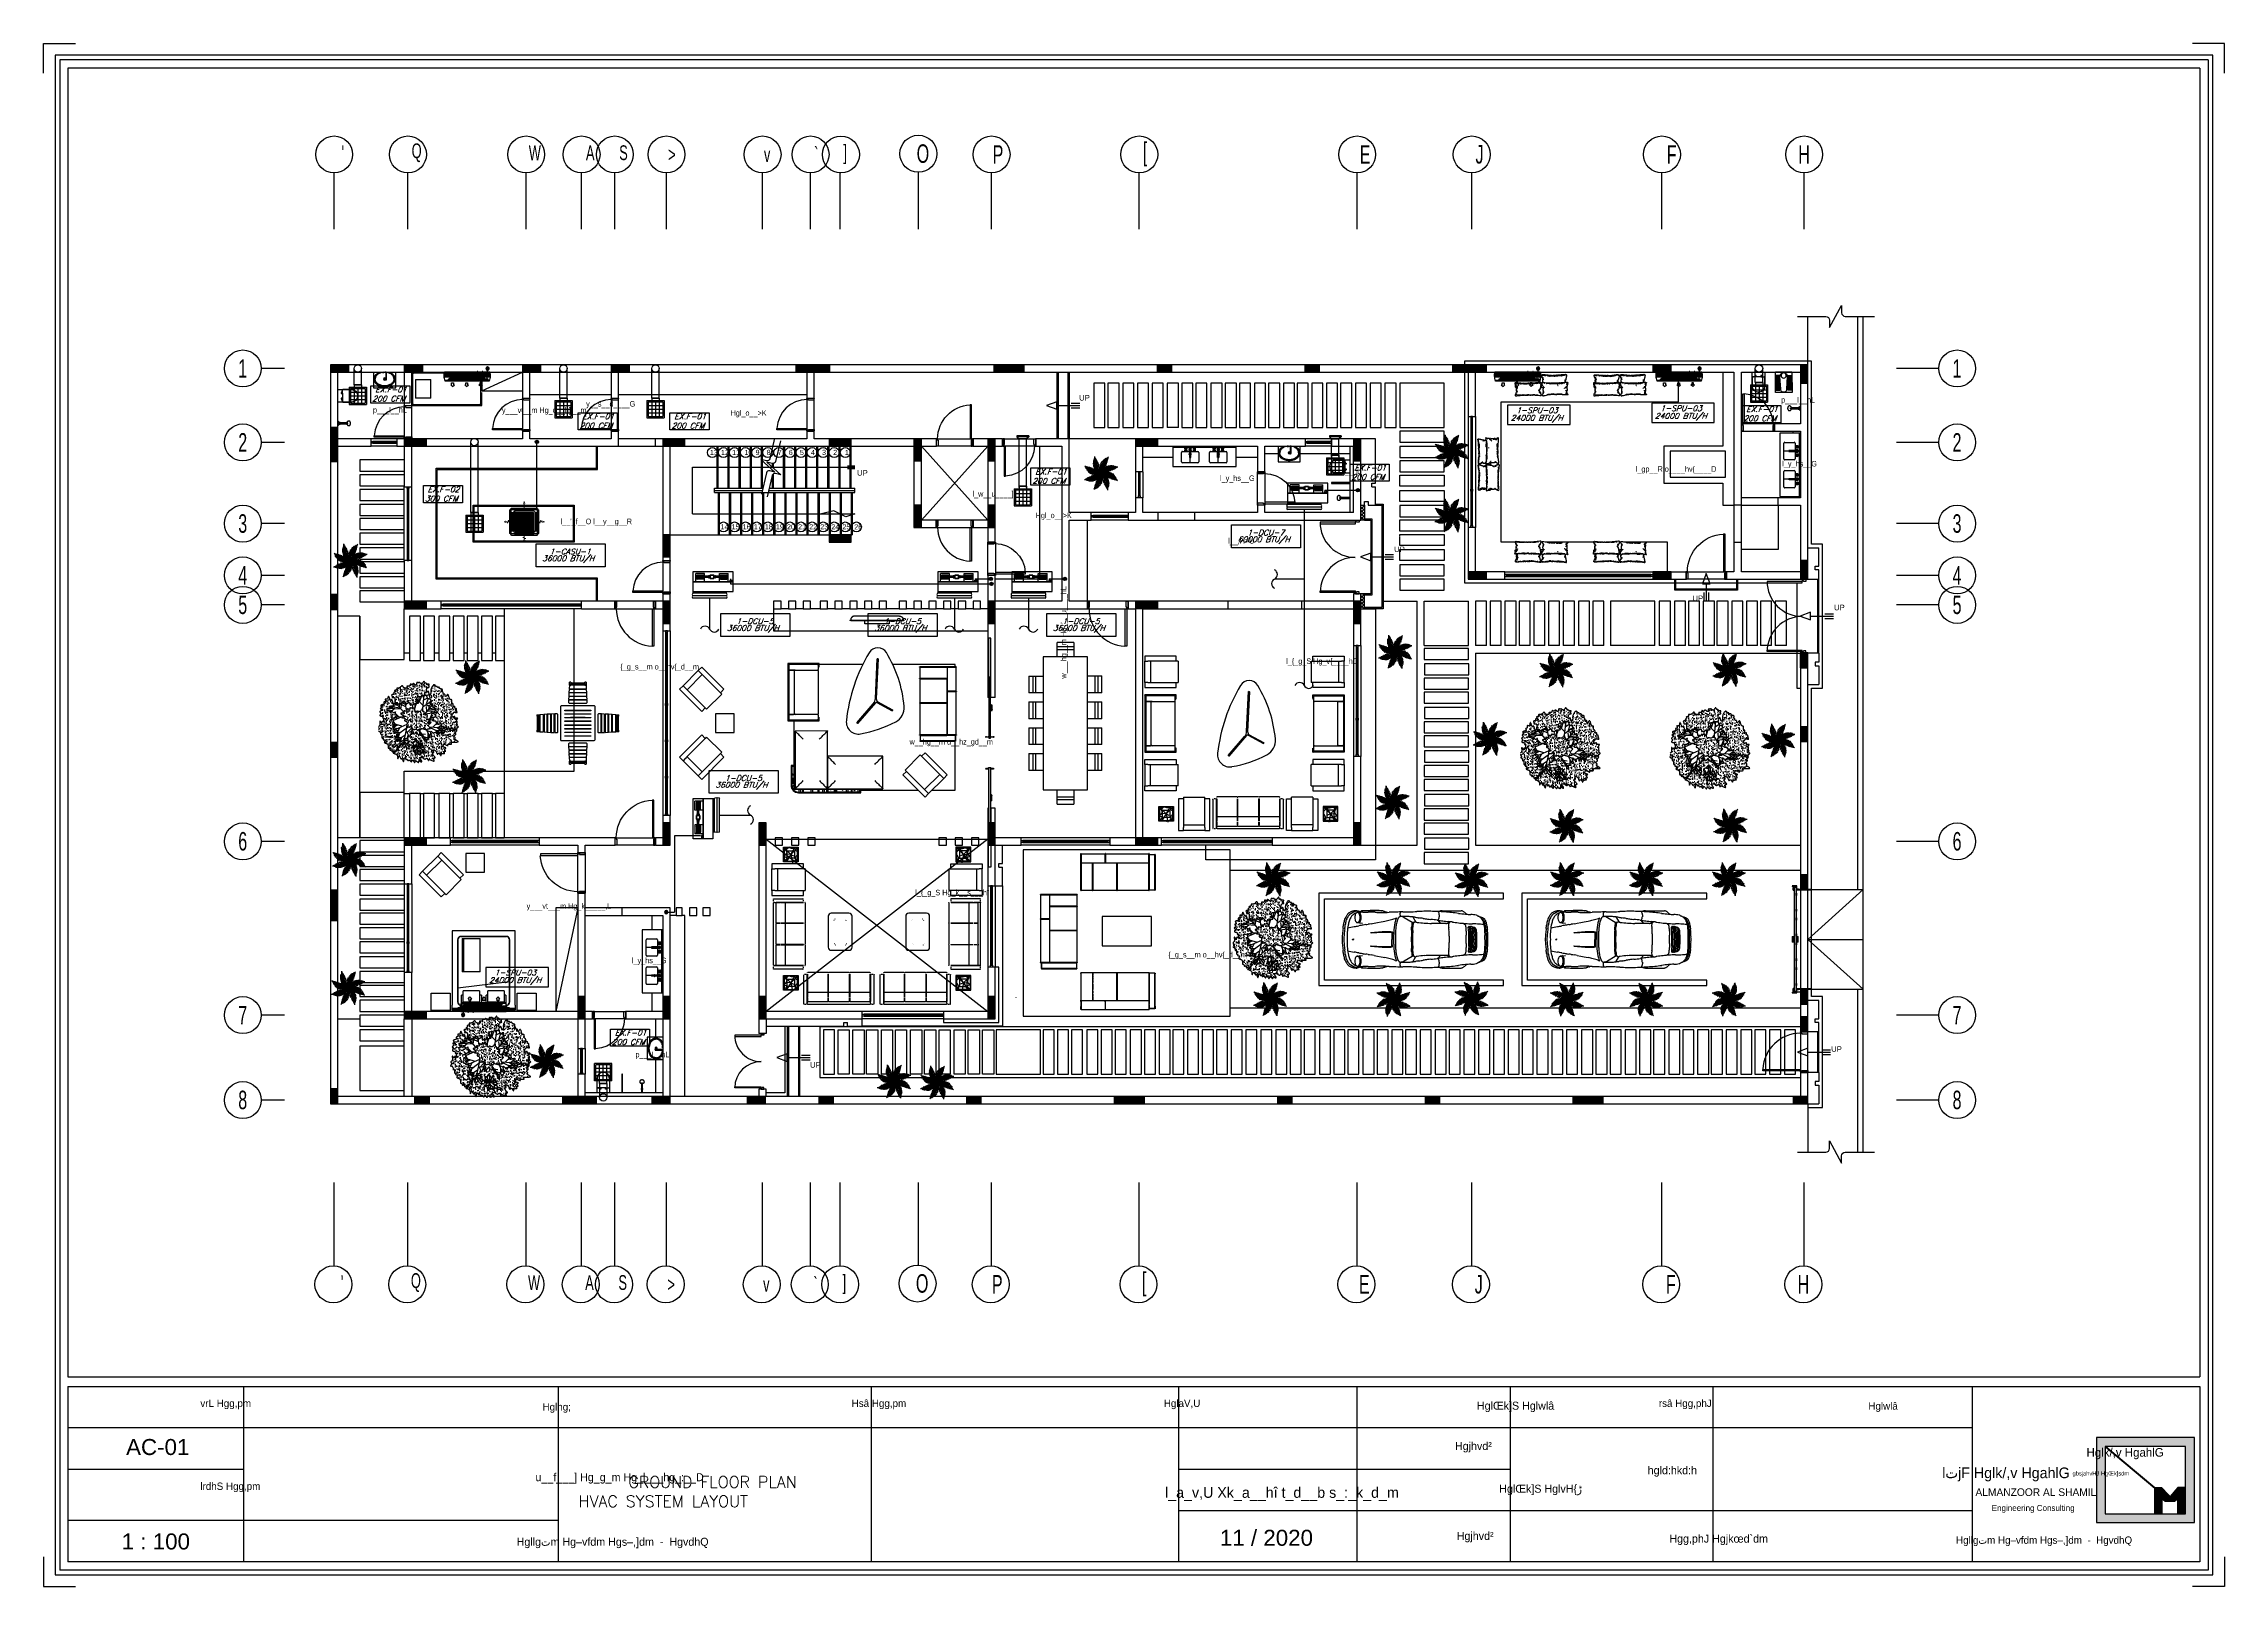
# Model space of a CAD drawing. Header units: metres. Extents: x -658 to -58, y -713 to -118.
# Drawn here: x -119 to -60, y -160.2 to -118.5 of the extents above; entities that cross this region are included whole.
import ezdxf
from ezdxf.enums import TextEntityAlignment as Align

# ---------------------------------------------------------------- set-up
doc = ezdxf.new("R2010")
doc.units = ezdxf.units.M
doc.header["$LTSCALE"] = 100
doc.linetypes.add('251$0$HIDDEN', pattern=[0.375, 0.25, -0.125])
doc.linetypes.add('CENTER2', pattern=[1.125, 0.75, -0.125, 0.125, -0.125])
for name, color, linetype, lineweight in [('A_FIXTURE', 1, 'Continuous', 15), ('A_H FLOW', 1, 'Continuous', 13), ('A_H VAC', 1, 'Continuous', 15), ('A_HVAC', 1, 'Continuous', 15), ('AC', 8, 'Continuous', 30), ('AXIS', 253, 'CENTER2', 0), ('Fram', 7, 'Continuous', 25), ('TEXT', 7, 'Continuous', 25), ('Wall', 7, 'Continuous', 50)]:
    doc.layers.add(name, color=color, linetype=linetype, lineweight=lineweight)
for name, color, linetype in [('cw', 4, 'Continuous'), ('DCUT', 7, 'Continuous'), ('DIM-in', 5, 'Continuous'), ('DUCT', 4, 'Continuous'), ('EX.DUCT', 3, 'Continuous'), ('FAN-COIL', 7, 'Continuous'), ('M-ANNO-NOTE', 3, 'Continuous'), ('me$0$ME$0$0 Zimmer CEILING', 2, 'Continuous'), ('me$0$ME$0$EQU', 6, 'Continuous'), ('plan', 8, 'Continuous'), ('REF-PIPE', 6, 'Continuous'), ('TEXT AC', 7, 'Continuous')]:
    doc.layers.add(name, color=color, linetype=linetype)
doc.styles.add('30X40', font='framd.ttf')
doc.styles.add('arbic', font='sosa.shx')
doc.styles.add('Arial', font='arial.ttf', dxfattribs={"height": 0.2})
doc.styles.add('Arial_4', font='arial.ttf', dxfattribs={"height": 4.917665})
doc.styles.add('mech', font='romans.shx')
doc.styles.add('rss_dim1', font='romans.shx')
doc.styles.add('style12', font='xarab.shx')
doc.styles.add('XARAB', font='xarab.shx')
doc.styles.add('XARB', font='xarb.shx', dxfattribs={"width": 0.65})
pattern_1 = [(270, (135.992, 109.441), (0.319, 2e-17), [0.162, -0.386]), (270, (136.273, 109.441), (0.319, 2e-17), [0.162, -0.386]), (210.049, (136.109, 109.553), (-0.95725772432, -0.54798873093), [0.157, -32.661]), (329.96, (136.156, 109.553), (0.95734379038, -0.54783835848), [0.157, -33.764]), (30.032, (136.133, 109.198), (0.95742027371, 0.54770468273), [0.162, -34.862]), (30.024, (136.156, 109.167), (0.95749673838, 0.5475709963), [0.157, -35.97]), (329.968, (136.133, 109.522), (0.95742027371, -0.54770468273), [0.162, -34.862]), (270, (136.109, 109.715), (0.319, 2e-17), [0.162, -0.386]), (329.968, (135.973, 109.245), (0.95742027371, -0.54770468273), [0.157, -34.867]), (329.968, (135.992, 109.279), (0.95742027371, -0.54770468273), [0.162, -34.862]), (210.032, (136.133, 109.522), (-0.95742027371, -0.54770468273), [0.162, -34.862]), (270, (136.156, 109.715), (0.319, 2e-17), [0.162, -0.386])]
pattern_2 = [(50, (1034.707798, 233.83707), (0.0358630091, -0.00313760675), [0.00375, -0.04125]), (355, (1034.707798, 233.83707), (-0.0069375667, 0.0376096067), [0.003, -0.033]), (100.4514, (1034.710787, 233.83681), (0.0289254691, 0.0344719771), [0.0031870095, -0.0350571056]), (46.1842, (1034.7078, 233.84707), (0.0533620524, -0.0082759507), [0.005625, -0.061875]), (96.6356, (1034.712245, 233.84638), (0.0467331353, 0.0487058935), [0.0047805144, -0.05258565]), (351.1842, (1034.7078, 233.84707), (0.0467330973, 0.04870593), [0.0045, -0.0495]), (21, (1034.712798, 233.84457), (0.0298453526, -0.0201309445), [0.00375, -0.04125]), (326, (1034.712798, 233.84457), (0.0121657666, 0.0362575023), [0.003, -0.033]), (71.4514, (1034.715285, 233.842894), (0.0420111314, 0.0161265248), [0.0031870095, -0.0350571056]), (37.5, (1034.707798, 233.837071), (0.00060799277, 0.01664469269), [0, -0.0326, 0, -0.0335, 0, -0.033125]), (7.5, (1034.707798, 233.837071), (0.01315347687, 0.0197205856), [0, -0.0191, 0, -0.03185, 0, -0.012625]), (327.5, (1034.696648, 233.837071), (0.02669112181, -0.00112774359), [0, -0.0125, 0, -0.039, 0, -0.05175]), (317.5, (1034.691648, 233.837071), (0.02915930847, 0.0050052491), [0, -0.01625, 0, -0.0259, 0, -0.03675])]

# ---------------------------------------------------------------- blocks, each defined once
blk = doc.blocks.new('Planter_with_shrub_17951 - 400x400x1000h _ White-1060546-الدور الارضي')
for p, q in [((-0.2, 0.2), (-0.2, -0.2)), ((0, 0.2), (-0.2, 0.2)), ((-0.18, 0.18), (0, 0.18)), ((-0.18, -0.18), (-0.18, 0.18)), ((-0.18, 0.18), (-0.1, 0.1)), ((0, -0.004), (-0.153, 0.15)), ((0, -0.004), (-0.112, 0.191)), ((0, 0.1), (-0.1, 0.1)), ((-0.1, 0.1), (-0.1, -0.1)), ((0.2, 0.2), (0, 0.2)), ((0, 0.18), (0.18, 0.18)), ((0, -0.004), (0.147, 0.144)), ((0.1, 0.1), (0, 0.1)), ((0, -0.004), (0.141, 0.009)), ((0.18, 0.18), (0.1, 0.1)), ((0.1, -0.1), (0.1, 0.1)), ((0.18, 0.18), (0.18, -0.18)), ((0.2, -0.2), (0.2, 0.2)), ((-0.2, -0.2), (0.2, -0.2)), ((-0.18, -0.18), (-0.1, -0.1)), ((0.18, -0.18), (-0.18, -0.18)), ((-0.1, -0.1), (0.1, -0.1)), ((0, -0.004), (-0.076, -0.039)), ((0, -0.004), (-0.043, -0.224)), ((0, -0.004), (0.113, -0.178)), ((0, -0.004), (0.119, -0.174)), ((0.18, -0.18), (0.1, -0.1))]:
    blk.add_line(p, q)
for centre, radius, start, end in [((0, -0.004), 0.2, 155.73523, 183.40242), ((-0.204, 0.16), 0.0842, 284.57613, 357.80784), ((0, -0.004), 0.2, 116.66959, 126.64874), ((-0.036, 0.263), 0.103, 238.46574, 316.91228), ((0, -0.004), 0.2, 58.80801, 78.70842), ((0.111, 0.155), 0.0145, 121.29669, 348.70331), ((0.197, 0.049), 0.0863, 119.9838, 270.0162), ((0, -0.004), 0.2, 39.64798, 51.19199), ((-0.21, -0.092), 0.0771, 323.3668, 82.22601), ((0, -0.004), 0.2, 222.19039, 242.62092), ((-0.082, -0.201), 0.0221, 17.36476, 117.58763), ((0, -0.004), 0.2, 252.33148, 266.99421), ((0.011, -0.212), 0.0231, 28.15183, 157.84817), ((0, -0.004), 0.2, 279.00579, 307.25759), ((0.168, -0.122), 0.0628, 68.9276, 221.0724), ((0, -0.004), 0.2, 342.74241, 350.35202)]:
    blk.add_arc(centre, radius, start, end)
blk = doc.blocks.new('Couch_-_Le_Corbusier_Family_-_1_2_3_seater_9476 - 2 posti-428075-الدور الارضي')
for p, q in [((-0.75, 0.225), (-0.775, 0.225)), ((-0.775, 0.225), (-0.775, 0.2)), ((-0.775, 0.2), (-0.775, -0.6)), ((0.75, 0.225), (-0.75, 0.225)), ((-0.75, 0.2), (-0.75, 0.225)), ((-0.75, 0.225), (-0.75, 0.2)), ((-0.75, 0.2), (-0.73, 0.2)), ((-0.75, 0.18), (-0.75, 0.2)), ((-0.75, 0.18), (-0.75, -0.58)), ((-0.62, 0.2), (-0.73, 0.2)), ((-0.62, 0.2), (-0.58, 0.2)), ((-0.6, 0.18), (-0.6, 0.07)), ((-0.6, -0.58), (-0.6, 0.18)), ((0.58, 0.2), (-0.58, 0.2)), ((-0.58, 0.05), (0.58, 0.05)), ((0.58, 0.2), (0.62, 0.2)), ((0.6, 0.07), (0.6, 0.18)), ((0.6, 0.18), (0.6, -0.58)), ((0.73, 0.2), (0.62, 0.2)), ((0.73, 0.2), (0.75, 0.2)), ((0.75, 0.225), (0.75, 0.2)), ((0.775, 0.225), (0.75, 0.225)), ((0.75, 0.2), (0.75, 0.225)), ((0.75, 0.2), (0.75, 0.18)), ((0.75, -0.58), (0.75, 0.18)), ((0.775, 0.2), (0.775, 0.225)), ((0.775, -0.6), (0.775, 0.2)), ((-0.75, -0.6), (-0.75, -0.58)), ((0.75, -0.58), (0.75, -0.6)), ((-0.775, -0.6), (-0.775, -0.625)), ((-0.775, -0.625), (-0.75, -0.625)), ((-0.75, -0.6), (-0.75, -0.625)), ((-0.73, -0.6), (-0.75, -0.6)), ((-0.75, -0.625), (-0.75, -0.6)), ((-0.75, -0.625), (-0.695, -0.625)), ((-0.73, -0.6), (-0.62, -0.6)), ((-0.62, -0.6), (-0.58, -0.6)), ((-0.58, -0.6), (0.58, -0.6)), ((0.58, -0.6), (0.62, -0.6)), ((0.62, -0.6), (0.73, -0.6)), ((0.695, -0.625), (0.75, -0.625)), ((0.75, -0.6), (0.73, -0.6)), ((0.75, -0.625), (0.75, -0.6)), ((0.75, -0.6), (0.75, -0.625)), ((0.75, -0.625), (0.775, -0.625)), ((0.775, -0.625), (0.775, -0.6))]:
    blk.add_line(p, q)
at = {"flags": 128}
for points in [[(-0.695, -0.625), (-0.694, -0.625), (-0.693, -0.625), (-0.693, -0.625), (-0.692, -0.625), (-0.691, -0.625), (-0.69, -0.625), (-0.689, -0.625), (-0.689, -0.625), (-0.688, -0.625), (-0.687, -0.625), (-0.686, -0.625), (-0.686, -0.625), (-0.685, -0.625), (-0.684, -0.625), (-0.684, -0.625), (-0.683, -0.625), (-0.682, -0.625), (-0.682, -0.625), (-0.681, -0.625), (-0.681, -0.625), (-0.68, -0.625), (-0.68, -0.625), (-0.679, -0.625), (-0.679, -0.625), (-0.678, -0.625), (-0.678, -0.625), (-0.677, -0.625), (-0.677, -0.625), (-0.677, -0.625), (-0.676, -0.625), (-0.676, -0.625), (-0.676, -0.625), (-0.676, -0.625), (-0.675, -0.625), (-0.675, -0.625), (-0.675, -0.625), (-0.675, -0.625), (-0.675, -0.625), (-0.675, -0.625)], [(0.675, -0.625), (0.675, -0.625), (0.675, -0.625), (0.675, -0.625), (0.675, -0.625), (0.675, -0.625), (0.676, -0.625), (0.676, -0.625), (0.676, -0.625), (0.676, -0.625), (0.677, -0.625), (0.677, -0.625), (0.677, -0.625), (0.678, -0.625), (0.678, -0.625), (0.678, -0.625), (0.679, -0.625), (0.679, -0.625), (0.68, -0.625), (0.681, -0.625), (0.681, -0.625), (0.682, -0.625), (0.682, -0.625), (0.683, -0.625), (0.684, -0.625), (0.684, -0.625), (0.685, -0.625), (0.686, -0.625), (0.686, -0.625), (0.687, -0.625), (0.688, -0.625), (0.689, -0.625), (0.689, -0.625), (0.69, -0.625), (0.691, -0.625), (0.692, -0.625), (0.692, -0.625), (0.693, -0.625), (0.694, -0.625), (0.695, -0.625), (0.695, -0.625)]]:
    blk.add_lwpolyline(points, dxfattribs=at)
for centre, radius, start, end in [((-0.73, 0.18), 0.02, 90, 180), ((-0.62, 0.18), 0.02, 360, 90), ((-0.58, 0.18), 0.02, 90, 180), ((-0.58, 0.07), 0.02, 180, 270), ((-0.58, 0.03), 0.02, 90, 180), ((0.58, 0.18), 0.02, 360, 90), ((0.58, 0.07), 0.02, 270, 360), ((0.58, 0.03), 0.02, 360, 90), ((0.62, 0.18), 0.02, 90, 180), ((0.73, 0.18), 0.02, 360, 90), ((-0.73, -0.58), 0.02, 180, 270), ((-0.62, -0.58), 0.02, 270, 0), ((-0.58, -0.58), 0.02, 180, 270), ((0.58, -0.58), 0.02, 270, 360), ((0.62, -0.58), 0.02, 180, 270), ((0.73, -0.58), 0.02, 270, 360), ((-0.675, -0.613), 0.0125, 285, 300), ((-0.675, -0.613), 0.0125, 30, 60), ((-0.675, -0.613), 0.0125, 330, 15), ((0.675, -0.613), 0.0125, 150, 195), ((0.675, -0.613), 0.0125, 210, 240), ((0.675, -0.613), 0.0125, 105, 120)]:
    blk.add_arc(centre, radius, start, end)
for points, knots in [([(-0.775, 0.225), (-0.775, 0.225), (-0.775, 0.225), (-0.774, 0.224), (-0.773, 0.223), (-0.773, 0.223), (-0.772, 0.222), (-0.771, 0.221), (-0.77, 0.22), (-0.769, 0.219), (-0.768, 0.218), (-0.767, 0.217), (-0.767, 0.217), (-0.766, 0.216), (-0.765, 0.215), (-0.764, 0.214), (-0.763, 0.213), (-0.763, 0.212), (-0.762, 0.212), (-0.761, 0.211), (-0.76, 0.21), (-0.759, 0.209), (-0.758, 0.208), (-0.758, 0.208), (-0.757, 0.207), (-0.756, 0.206), (-0.756, 0.206), (-0.755, 0.205), (-0.754, 0.204), (-0.753, 0.203), (-0.752, 0.202), (-0.752, 0.202), (-0.751, 0.201), (-0.75, 0.2), (-0.75, 0.2), (-0.75, 0.2)], [0, 0, 0, 0, 0.083333, 0.125, 0.166667, 0.208333, 0.229167, 0.25, 0.291667, 0.333333, 0.354167, 0.375, 0.395833, 0.416667, 0.4375, 0.458333, 0.479167, 0.5, 0.520833, 0.541667, 0.5625, 0.583333, 0.604167, 0.625, 0.645833, 0.666667, 0.6875, 0.708333, 0.75, 0.770833, 0.791667, 0.833333, 0.875, 0.916667, 1, 1, 1, 1]), ([(-0.75, 0.2), (-0.75, 0.2), (-0.75, 0.2), (-0.751, 0.201), (-0.751, 0.201), (-0.752, 0.202)], [0, 0, 0, 0, 0.0833333, 0.125, 0.1666667, 0.1666667, 0.1666667, 0.1666667]), ([(0.75, 0.2), (0.75, 0.2), (0.75, 0.2), (0.751, 0.201), (0.752, 0.202), (0.752, 0.202), (0.753, 0.203), (0.754, 0.204), (0.755, 0.205), (0.756, 0.206), (0.757, 0.207), (0.758, 0.208), (0.758, 0.208), (0.759, 0.209), (0.76, 0.21), (0.761, 0.211), (0.762, 0.212), (0.762, 0.212), (0.763, 0.213), (0.764, 0.214), (0.765, 0.215), (0.766, 0.216), (0.767, 0.217), (0.767, 0.217), (0.768, 0.218), (0.769, 0.219), (0.769, 0.219), (0.77, 0.22), (0.771, 0.221), (0.772, 0.222), (0.773, 0.223), (0.773, 0.223), (0.774, 0.224), (0.775, 0.225), (0.775, 0.225), (0.775, 0.225)], [0, 0, 0, 0, 0.083333, 0.125, 0.166667, 0.208333, 0.229167, 0.25, 0.291667, 0.333333, 0.354167, 0.375, 0.395833, 0.416667, 0.4375, 0.458333, 0.479167, 0.5, 0.520833, 0.541667, 0.5625, 0.583333, 0.604167, 0.625, 0.645833, 0.666667, 0.6875, 0.708333, 0.75, 0.770833, 0.791667, 0.833333, 0.875, 0.916667, 1, 1, 1, 1]), ([(0.752, 0.202), (0.751, 0.201), (0.751, 0.201), (0.75, 0.2), (0.75, 0.2), (0.75, 0.2)], [0.8333333, 0.8333333, 0.8333333, 0.8333333, 0.875, 0.9166667, 1, 1, 1, 1]), ([(-0.775, -0.625), (-0.775, -0.625), (-0.775, -0.625), (-0.774, -0.624), (-0.773, -0.623), (-0.773, -0.623), (-0.772, -0.622), (-0.771, -0.621), (-0.77, -0.62), (-0.769, -0.619), (-0.768, -0.618), (-0.767, -0.617), (-0.767, -0.617), (-0.766, -0.616), (-0.765, -0.615), (-0.764, -0.614), (-0.763, -0.613), (-0.763, -0.613), (-0.762, -0.612), (-0.761, -0.611), (-0.76, -0.61), (-0.759, -0.609), (-0.758, -0.608), (-0.758, -0.608), (-0.757, -0.607), (-0.756, -0.606), (-0.756, -0.606), (-0.755, -0.605), (-0.754, -0.604), (-0.753, -0.603), (-0.752, -0.602), (-0.752, -0.602), (-0.751, -0.601), (-0.75, -0.6), (-0.75, -0.6), (-0.75, -0.6)], [0, 0, 0, 0, 0.083333, 0.125, 0.166667, 0.208333, 0.229167, 0.25, 0.291667, 0.333333, 0.354167, 0.375, 0.395833, 0.416667, 0.4375, 0.458333, 0.479167, 0.5, 0.520833, 0.541667, 0.5625, 0.583333, 0.604167, 0.625, 0.645833, 0.666667, 0.6875, 0.708333, 0.75, 0.770833, 0.791667, 0.833333, 0.875, 0.916667, 1, 1, 1, 1]), ([(-0.75, -0.6), (-0.75, -0.6), (-0.75, -0.6), (-0.751, -0.601), (-0.751, -0.601), (-0.752, -0.602)], [0, 0, 0, 0, 0.0833333, 0.125, 0.1666667, 0.1666667, 0.1666667, 0.1666667]), ([(0.75, -0.6), (0.75, -0.6), (0.75, -0.6), (0.751, -0.601), (0.752, -0.602), (0.752, -0.602), (0.753, -0.603), (0.754, -0.604), (0.755, -0.605), (0.756, -0.606), (0.757, -0.607), (0.758, -0.608), (0.758, -0.608), (0.759, -0.609), (0.76, -0.61), (0.761, -0.611), (0.762, -0.612), (0.762, -0.613), (0.763, -0.613), (0.764, -0.614), (0.765, -0.615), (0.766, -0.616), (0.767, -0.617), (0.767, -0.617), (0.768, -0.618), (0.769, -0.619), (0.769, -0.619), (0.77, -0.62), (0.771, -0.621), (0.772, -0.622), (0.773, -0.623), (0.773, -0.623), (0.774, -0.624), (0.775, -0.625), (0.775, -0.625), (0.775, -0.625)], [0, 0, 0, 0, 0.083333, 0.125, 0.166667, 0.208333, 0.229167, 0.25, 0.291667, 0.333333, 0.354167, 0.375, 0.395833, 0.416667, 0.4375, 0.458333, 0.479167, 0.5, 0.520833, 0.541667, 0.5625, 0.583333, 0.604167, 0.625, 0.645833, 0.666667, 0.6875, 0.708333, 0.75, 0.770833, 0.791667, 0.833333, 0.875, 0.916667, 1, 1, 1, 1]), ([(0.752, -0.602), (0.751, -0.601), (0.751, -0.601), (0.75, -0.6), (0.75, -0.6), (0.75, -0.6)], [0.8333333, 0.8333333, 0.8333333, 0.8333333, 0.875, 0.9166667, 1, 1, 1, 1])]:
    blk.add_open_spline(points, degree=3, knots=knots)
blk = doc.blocks.new('armchair_5128 - 2 sedak-413188-الدور الارضي')
for p, q in [((-0.9, -0.41), (-0.9, 0.44)), ((-0.9, 0.44), (-0.765, 0.44)), ((-0.185, 0.44), (-0.765, 0.44)), ((-0.765, 0.44), (-0.765, 0.362)), ((-0.765, 0.312), (-0.765, 0.362)), ((-0.765, 0.311), (-0.765, 0.312)), ((-0.765, -0.41), (-0.765, 0.311)), ((-0.765, 0.287), (-0.185, 0.287)), ((-0.185, 0.362), (-0.185, 0.44)), ((-0.185, 0.44), (-0.05, 0.44)), ((-0.185, 0.362), (-0.185, 0.312)), ((-0.185, 0.312), (-0.185, 0.311)), ((-0.185, 0.311), (-0.185, -0.41)), ((-0.05, 0.44), (-0.05, -0.41)), ((-0.765, -0.41), (-0.9, -0.41)), ((-0.765, -0.428), (-0.765, -0.41)), ((-0.765, -0.46), (-0.765, -0.428)), ((-0.765, -0.46), (-0.185, -0.46)), ((-0.05, -0.41), (-0.185, -0.41)), ((-0.185, -0.41), (-0.185, -0.428)), ((-0.185, -0.428), (-0.185, -0.46))]:
    blk.add_line(p, q)
blk = doc.blocks.new('BampB_ITALIA_-_SEVEN_TABLE_10767 - BampB_ITALIA_-_SEVEN_TABLE_10767-415628-الدور الارضي')
for p, q in [((-0.871, 0.06), (-0.87, 0.085)), ((-0.87, 0.085), (-0.871, 0.06)), ((0.202, 0.007), (-0.871, 0.06)), ((-0.871, 0.06), (0.202, 0.007)), ((-0.87, 0.085), (0.211, 0.032)), ((0.211, 0.032), (-0.87, 0.085)), ((0.303, 0.084), (0.515, 0.476)), ((0.515, 0.476), (0.303, 0.084)), ((0.537, 0.463), (0.311, 0.046)), ((0.311, 0.046), (0.537, 0.463)), ((0.319, 0.007), (0.878, -0.475)), ((0.878, -0.475), (0.319, 0.007)), ((0.515, 0.476), (0.537, 0.463)), ((0.537, 0.463), (0.515, 0.476)), ((0.861, -0.494), (0.346, -0.05)), ((0.346, -0.05), (0.861, -0.494)), ((0.878, -0.475), (0.861, -0.494)), ((0.861, -0.494), (0.878, -0.475))]:
    blk.add_line(p, q)
for centre, radius, start, end in [((0.712, -2.57), 3.368, 95.04555, 121.30687), ((0.454, 0.355), 0.432, 27.83764, 95.04555), ((-0.897, 0.075), 0.272, 121.30687, 239.02872), ((0.191, -0.231), 0.238, 49.25776, 87.18249), ((0.191, -0.231), 0.238, 49.25776, 87.18249), ((0.216, 0.131), 0.0988, 267.18249, 331.60526), ((0.216, 0.131), 0.0988, 267.18249, 331.60526), ((0.339, 0.031), 0.0318, 151.60526, 229.25776), ((0.339, 0.031), 0.0317, 151.60526, 229.25776), ((-2.006, -0.944), 3.213, 9.85011, 27.83764), ((1.303, 3.74), 4.547, 239.02872, 263.62265), ((0.835, -0.451), 0.33, 263.62265, 9.85011)]:
    blk.add_arc(centre, radius, start, end)
blk = doc.blocks.new('Boxplay_Two_Seat_Settee_Sofa__-_HighTower_13286 - Boxplay_Two_Seat_Settee_Sofa__-_HighTower_13286-5093757-الدور الارضي')
for p, q in [((-1.003, 0.52), (-1.003, 0.521)), ((-0.843, 0.527), (-1, 0.527)), ((-1, 0.526), (-1, 0.519)), ((-1, 0.511), (-1, -0.423)), ((0.026, 0.536), (-0.843, 0.536)), ((-0.843, 0.528), (-0.843, 0.535)), ((-0.843, 0.525), (-0.843, 0.528)), ((-0.843, 0.526), (-0.843, 0.519)), ((-0.843, 0.519), (-0.843, 0.513)), ((-0.843, 0.513), (-0.843, 0.336)), ((-0.843, 0.297), (-0.843, 0.181)), ((-0.843, 0.142), (-0.843, 0.1)), ((-0.843, 0.082), (-0.843, 0.022)), ((-0.843, 0.004), (-0.843, -0.056)), ((0.026, 0.528), (0.026, 0.535)), ((0.026, 0.522), (0.026, 0.528)), ((0.026, -0.204), (0.026, 0.522)), ((0.683, 0.536), (0.033, 0.536)), ((0.033, 0.535), (0.033, 0.528)), ((0.033, 0.528), (0.033, 0.522)), ((0.033, 0.522), (0.033, -0.204)), ((1.003, 0.536), (0.683, 0.536)), ((0.683, 0.535), (0.683, 0.535)), ((0.683, 0.529), (0.683, 0.535)), ((0.683, 0.523), (0.683, 0.529)), ((0.683, 0.485), (0.683, 0.523)), ((0.683, 0.429), (0.683, 0.465)), ((0.683, 0.361), (0.683, 0.409)), ((0.683, 0.341), (0.683, 0.343)), ((0.683, 0.272), (0.683, 0.32)), ((0.683, 0.082), (0.683, 0.233)), ((0.683, -0.004), (0.683, 0.043)), ((1.003, 0.535), (1.003, 0.529)), ((1.003, 0.526), (1.003, 0.524)), ((-1.006, -0.191), (-1.006, -0.209)), ((-1.006, -0.248), (-1.006, -0.365)), ((-1.006, -0.43), (-1.006, -0.43)), ((-1, -0.428), (-1, -0.424)), ((-0.849, -0.428), (-1, -0.428)), ((-1, -0.431), (-0.847, -0.431)), ((-0.849, -0.43), (-0.849, -0.423)), ((-0.849, -0.43), (-0.849, -0.43)), ((-0.846, -0.431), (-0.843, -0.431)), ((-0.843, -0.074), (-0.843, -0.209)), ((-0.843, -0.21), (-0.84, -0.21)), ((-0.843, -0.229), (-0.843, -0.223)), ((-0.843, -0.245), (-0.843, -0.231)), ((-0.843, -0.251), (-0.843, -0.245)), ((-0.843, -0.303), (-0.843, -0.251)), ((-0.843, -0.449), (-0.843, -0.324)), ((-0.843, -0.428), (-0.843, -0.43)), ((-0.843, -0.454), (-0.843, -0.445)), ((-0.843, -0.454), (-0.843, -0.449)), ((-0.843, -0.454), (-0.84, -0.454)), ((-0.84, -0.21), (-0.839, -0.21)), ((-0.84, -0.213), (0.026, -0.213)), ((-0.84, -0.454), (0.343, -0.454)), ((-0.838, -0.21), (0.026, -0.21)), ((-0.837, -0.209), (-0.837, -0.208)), ((-0.837, -0.209), (-0.837, -0.208)), ((-0.837, -0.21), (-0.837, -0.209)), ((-0.837, -0.21), (-0.837, -0.209)), ((-0.837, -0.21), (-0.837, -0.21)), ((-0.837, -0.21), (-0.837, -0.21)), ((-0.837, -0.446), (-0.837, -0.454)), ((-0.837, -0.454), (-0.837, -0.454)), ((0.026, -0.21), (0.026, -0.204)), ((0.03, -0.208), (0.028, -0.208)), ((0.033, -0.204), (0.033, -0.21)), ((0.033, -0.21), (0.343, -0.21)), ((0.033, -0.21), (0.033, -0.21)), ((0.033, -0.213), (0.34, -0.213)), ((0.34, -0.209), (0.34, -0.209)), ((0.34, -0.209), (0.34, -0.21)), ((0.34, -0.454), (0.34, -0.445)), ((0.343, -0.21), (0.343, -0.212)), ((0.343, -0.238), (0.343, -0.245)), ((0.343, -0.248), (0.343, -0.251)), ((0.343, -0.45), (0.343, -0.452)), ((0.345, -0.213), (0.683, -0.213)), ((0.346, -0.209), (0.346, -0.208)), ((0.346, -0.21), (0.68, -0.21)), ((0.346, -0.245), (0.346, -0.21)), ((0.346, -0.245), (0.346, -0.245)), ((0.346, -0.251), (0.346, -0.247)), ((0.346, -0.449), (0.346, -0.251)), ((0.346, -0.446), (0.346, -0.454)), ((0.346, -0.454), (0.346, -0.449)), ((0.346, -0.454), (0.346, -0.454)), ((0.346, -0.454), (1, -0.454)), ((0.677, -0.209), (0.677, -0.21)), ((0.677, -0.209), (0.677, -0.209)), ((0.677, -0.21), (0.677, -0.21)), ((0.68, -0.21), (0.683, -0.21)), ((0.683, -0.093), (0.683, -0.045)), ((0.683, -0.207), (0.683, -0.113)), ((0.683, -0.213), (0.683, -0.207)), ((0.683, -0.21), (0.683, -0.213)), ((0.683, -0.213), (0.686, -0.213)), ((0.686, -0.213), (1.001, -0.213)), ((0.689, -0.213), (0.689, -0.21)), ((1, -0.21), (1, -0.213)), ((1, -0.245), (1, -0.212)), ((1, -0.251), (1, -0.245)), ((1, -0.449), (1, -0.251)), ((1, -0.454), (1, -0.445)), ((1, -0.454), (1, -0.449)), ((1.002, -0.216), (1.002, -0.216)), ((1.003, -0.208), (1.003, -0.21)), ((1.003, -0.214), (1.003, -0.219)), ((1.003, -0.22), (1.003, -0.215)), ((1.003, -0.215), (1.003, -0.215)), ((1.003, -0.237), (1.003, -0.244)), ((1.003, -0.245), (1.003, -0.238)), ((1.003, -0.251), (1.003, -0.248)), ((1.003, -0.249), (1.003, -0.251)), ((1.003, -0.451), (1.003, -0.45)), ((1.003, -0.45), (1.003, -0.451)), ((1.006, -0.202), (1.006, -0.191)), ((1.006, -0.208), (1.006, -0.209)), ((1.006, -0.208), (1.006, -0.208)), ((1.006, -0.208), (1.006, -0.209)), ((1.006, -0.211), (1.006, -0.209)), ((1.006, -0.21), (1.006, -0.209)), ((1.006, -0.211), (1.006, -0.209)), ((1.006, -0.21), (1.006, -0.209)), ((1.006, -0.213), (1.006, -0.21)), ((1.006, -0.213), (1.006, -0.211)), ((1.006, -0.213), (1.006, -0.211)), ((1.006, -0.287), (1.006, -0.215)), ((1.006, -0.373), (1.006, -0.307)), ((1.006, -0.454), (1.006, -0.454))]:
    blk.add_line(p, q)
at = {"flags": 128}
for points in [[(-1.006, 0.527), (-1.006, 0.527), (-1.006, 0.527), (-1.006, 0.527), (-1.006, 0.527), (-1.006, 0.527), (-1.006, 0.527), (-1.006, 0.528), (-1.006, 0.528), (-1.006, 0.528), (-1.006, 0.528), (-1.006, 0.528), (-1.006, 0.528), (-1.006, 0.528), (-1.006, 0.528), (-1.006, 0.528), (-1.006, 0.529), (-1.006, 0.529), (-1.006, 0.529), (-1.006, 0.529), (-1.006, 0.529), (-1.005, 0.529), (-1.005, 0.529), (-1.005, 0.529), (-1.005, 0.529), (-1.005, 0.529), (-1.005, 0.529), (-1.005, 0.529), (-1.005, 0.53), (-1.005, 0.53), (-1.004, 0.53), (-1.004, 0.53), (-1.004, 0.53), (-1.004, 0.53), (-1.004, 0.53), (-1.004, 0.53), (-1.004, 0.53), (-1.004, 0.53), (-1.003, 0.53), (-1.003, 0.53), (-1.003, 0.53)], [(-1.006, 0.519), (-1.006, 0.526), (-1.006, 0.527)], [(-1.006, 0.527), (-1.006, 0.523), (-1.006, 0.519)], [(-1.006, 0.519), (-1.006, 0.519), (-1.006, 0.519), (-1.006, 0.519), (-1.006, 0.519), (-1.006, 0.519), (-1.006, 0.519), (-1.006, 0.518), (-1.006, 0.518), (-1.006, 0.518), (-1.006, 0.518), (-1.006, 0.518), (-1.006, 0.518), (-1.006, 0.518), (-1.006, 0.517), (-1.006, 0.517), (-1.006, 0.517), (-1.006, 0.517), (-1.006, 0.517), (-1.006, 0.516), (-1.006, 0.516), (-1.006, 0.516), (-1.006, 0.516), (-1.006, 0.515), (-1.006, 0.515), (-1.006, 0.515), (-1.006, 0.515), (-1.006, 0.514), (-1.006, 0.514), (-1.006, 0.514), (-1.006, 0.513), (-1.006, 0.513), (-1.006, 0.513), (-1.006, 0.512), (-1.006, 0.512), (-1.006, 0.512), (-1.006, 0.512), (-1.006, 0.511)], [(-1.006, 0.511), (-1.006, 0.159), (-1.006, -0.193), (-1.006, -0.423)], [(-1.003, 0.53), (-1.003, 0.53), (-1.003, 0.53), (-1.003, 0.53), (-1.003, 0.53), (-1.003, 0.53), (-1.003, 0.53), (-1.002, 0.53), (-1.002, 0.53), (-1.002, 0.53), (-1.002, 0.53), (-1.002, 0.53), (-1.002, 0.53), (-1.002, 0.529), (-1.002, 0.529), (-1.002, 0.529), (-1.001, 0.529), (-1.001, 0.529), (-1.001, 0.529), (-1.001, 0.529), (-1.001, 0.529), (-1.001, 0.529), (-1.001, 0.529), (-1.001, 0.529), (-1.001, 0.529), (-1.001, 0.528), (-1.001, 0.528), (-1, 0.528), (-1, 0.528), (-1, 0.528), (-1, 0.528), (-1, 0.528), (-1, 0.528), (-1, 0.527), (-1, 0.527), (-1, 0.527), (-1, 0.527), (-1, 0.527), (-1, 0.527), (-1, 0.527), (-1, 0.527)], [(-1, 0.519), (-1, 0.526), (-1, 0.527)], [(-1, -0.423), (-1, -0.071), (-1, 0.281), (-1, 0.511)], [(-0.849, 0.527), (-0.849, 0.527), (-0.849, 0.527), (-0.849, 0.527), (-0.849, 0.527), (-0.849, 0.527), (-0.849, 0.527), (-0.849, 0.528), (-0.849, 0.528), (-0.849, 0.528), (-0.849, 0.528), (-0.849, 0.528), (-0.849, 0.528), (-0.849, 0.528), (-0.849, 0.528), (-0.849, 0.528), (-0.849, 0.529), (-0.849, 0.529), (-0.849, 0.529), (-0.849, 0.529), (-0.848, 0.529), (-0.848, 0.529), (-0.848, 0.529), (-0.848, 0.529), (-0.848, 0.529), (-0.848, 0.529), (-0.848, 0.529), (-0.848, 0.529), (-0.848, 0.53), (-0.848, 0.53), (-0.847, 0.53), (-0.847, 0.53), (-0.847, 0.53), (-0.847, 0.53), (-0.847, 0.53), (-0.847, 0.53), (-0.847, 0.53), (-0.847, 0.53), (-0.846, 0.53), (-0.846, 0.53), (-0.846, 0.53)], [(-0.849, 0.523), (-0.849, 0.526), (-0.849, 0.527)], [(-0.849, 0.527), (-0.849, 0.523), (-0.849, 0.519)], [(-0.849, 0.519), (-0.849, 0.519), (-0.849, 0.519), (-0.849, 0.519), (-0.849, 0.519), (-0.849, 0.519), (-0.849, 0.519), (-0.849, 0.518), (-0.849, 0.518), (-0.849, 0.518), (-0.849, 0.518), (-0.849, 0.518), (-0.849, 0.518), (-0.849, 0.518), (-0.849, 0.517), (-0.849, 0.517), (-0.849, 0.517), (-0.849, 0.517), (-0.849, 0.517), (-0.849, 0.516), (-0.849, 0.516), (-0.849, 0.516), (-0.849, 0.516), (-0.849, 0.515), (-0.849, 0.515), (-0.849, 0.515), (-0.849, 0.515), (-0.849, 0.514), (-0.849, 0.514), (-0.849, 0.514), (-0.849, 0.513), (-0.849, 0.513), (-0.849, 0.513), (-0.849, 0.512), (-0.849, 0.512), (-0.849, 0.512), (-0.849, 0.512), (-0.849, 0.511)], [(-0.849, 0.511), (-0.849, 0.159), (-0.849, -0.193), (-0.849, -0.423)], [(-0.846, 0.53), (-0.846, 0.53), (-0.846, 0.53), (-0.846, 0.53), (-0.846, 0.53), (-0.846, 0.53), (-0.845, 0.53), (-0.845, 0.53), (-0.845, 0.53), (-0.845, 0.53), (-0.845, 0.53), (-0.845, 0.53), (-0.845, 0.53), (-0.845, 0.529), (-0.845, 0.529), (-0.844, 0.529), (-0.844, 0.529), (-0.844, 0.529), (-0.844, 0.529), (-0.844, 0.529), (-0.844, 0.529), (-0.844, 0.529), (-0.844, 0.529), (-0.844, 0.529), (-0.844, 0.529), (-0.844, 0.528), (-0.844, 0.528), (-0.843, 0.528), (-0.843, 0.528), (-0.843, 0.528), (-0.843, 0.528), (-0.843, 0.528), (-0.843, 0.528), (-0.843, 0.527), (-0.843, 0.527), (-0.843, 0.527), (-0.843, 0.527), (-0.843, 0.527), (-0.843, 0.527), (-0.843, 0.527), (-0.843, 0.527)], [(-0.843, 0.536), (-0.843, 0.536), (-0.843, 0.536), (-0.843, 0.536), (-0.843, 0.536), (-0.843, 0.536), (-0.843, 0.536), (-0.843, 0.536), (-0.843, 0.537), (-0.843, 0.537), (-0.843, 0.537), (-0.843, 0.537), (-0.843, 0.537), (-0.843, 0.537), (-0.843, 0.537), (-0.843, 0.537), (-0.842, 0.537), (-0.842, 0.538), (-0.842, 0.538), (-0.842, 0.538), (-0.842, 0.538), (-0.842, 0.538), (-0.842, 0.538), (-0.842, 0.538), (-0.842, 0.538), (-0.842, 0.538), (-0.842, 0.538), (-0.841, 0.538), (-0.841, 0.538), (-0.841, 0.538), (-0.841, 0.538), (-0.841, 0.539), (-0.841, 0.539), (-0.841, 0.539), (-0.841, 0.539), (-0.84, 0.539), (-0.84, 0.539), (-0.84, 0.539), (-0.84, 0.539), (-0.84, 0.539), (-0.84, 0.539)], [(-0.843, 0.534), (-0.843, 0.536), (-0.843, 0.536)], [(-0.843, 0.536), (-0.843, 0.534), (-0.843, 0.529), (-0.843, 0.528)], [(-0.843, 0.528), (-0.843, 0.528), (-0.843, 0.528), (-0.843, 0.528), (-0.843, 0.528), (-0.843, 0.528), (-0.843, 0.528), (-0.843, 0.528), (-0.843, 0.528), (-0.843, 0.528), (-0.843, 0.527), (-0.843, 0.527), (-0.843, 0.527), (-0.843, 0.527), (-0.843, 0.527), (-0.843, 0.527), (-0.843, 0.527), (-0.843, 0.526), (-0.843, 0.526), (-0.843, 0.526), (-0.843, 0.526), (-0.843, 0.526), (-0.843, 0.525), (-0.843, 0.525), (-0.843, 0.525)], [(-0.843, 0.519), (-0.843, 0.526), (-0.843, 0.527)], [(-0.843, 0.511), (-0.843, 0.512), (-0.843, 0.512), (-0.843, 0.512), (-0.843, 0.513), (-0.843, 0.513), (-0.843, 0.513), (-0.843, 0.514), (-0.843, 0.514), (-0.843, 0.514), (-0.843, 0.514), (-0.843, 0.515), (-0.843, 0.515), (-0.843, 0.515), (-0.843, 0.516), (-0.843, 0.516), (-0.843, 0.516), (-0.843, 0.516), (-0.843, 0.516), (-0.843, 0.517), (-0.843, 0.517), (-0.843, 0.517), (-0.843, 0.517), (-0.843, 0.518), (-0.843, 0.518), (-0.843, 0.518), (-0.843, 0.518), (-0.843, 0.518), (-0.843, 0.518), (-0.843, 0.518), (-0.843, 0.518), (-0.843, 0.519), (-0.843, 0.519), (-0.843, 0.519), (-0.843, 0.519), (-0.843, 0.519), (-0.843, 0.519), (-0.843, 0.519)], [(-0.843, -0.225), (-0.843, -0.071), (-0.843, 0.281), (-0.843, 0.511)], [(-0.84, 0.539), (-0.84, 0.539), (-0.84, 0.539), (-0.84, 0.539), (-0.839, 0.539), (-0.839, 0.539), (-0.839, 0.539), (-0.839, 0.539), (-0.839, 0.539), (-0.839, 0.539), (-0.839, 0.538), (-0.839, 0.538), (-0.838, 0.538), (-0.838, 0.538), (-0.838, 0.538), (-0.838, 0.538), (-0.838, 0.538), (-0.838, 0.538), (-0.838, 0.538), (-0.838, 0.538), (-0.838, 0.538), (-0.838, 0.538), (-0.837, 0.538), (-0.837, 0.537), (-0.837, 0.537), (-0.837, 0.537), (-0.837, 0.537), (-0.837, 0.537), (-0.837, 0.537), (-0.837, 0.537), (-0.837, 0.537), (-0.837, 0.537), (-0.837, 0.536), (-0.837, 0.536), (-0.837, 0.536), (-0.837, 0.536), (-0.837, 0.536), (-0.837, 0.536), (-0.837, 0.536), (-0.837, 0.536), (-0.837, 0.536)], [(-0.837, 0.528), (-0.837, 0.534), (-0.837, 0.536), (-0.837, 0.536)], [(-0.837, 0.536), (-0.837, 0.534), (-0.837, 0.533)], [(-0.837, 0.522), (-0.837, 0.523), (-0.837, 0.523), (-0.837, 0.523), (-0.837, 0.523), (-0.837, 0.524), (-0.837, 0.524), (-0.837, 0.524), (-0.837, 0.524), (-0.837, 0.525), (-0.837, 0.525), (-0.837, 0.525), (-0.837, 0.525), (-0.837, 0.525), (-0.837, 0.526), (-0.837, 0.526), (-0.837, 0.526), (-0.837, 0.526), (-0.837, 0.526), (-0.837, 0.527), (-0.837, 0.527), (-0.837, 0.527), (-0.837, 0.527), (-0.837, 0.527), (-0.837, 0.527), (-0.837, 0.527), (-0.837, 0.528), (-0.837, 0.528), (-0.837, 0.528), (-0.837, 0.528), (-0.837, 0.528), (-0.837, 0.528), (-0.837, 0.528), (-0.837, 0.528), (-0.837, 0.528), (-0.837, 0.528)], [(-0.837, -0.204), (-0.837, -0.042), (-0.837, 0.12), (-0.837, 0.283), (-0.837, 0.445), (-0.837, 0.522)], [(0.026, 0.536), (0.026, 0.536), (0.026, 0.536), (0.026, 0.536), (0.026, 0.536), (0.026, 0.536), (0.026, 0.536), (0.026, 0.536), (0.026, 0.537), (0.026, 0.537), (0.027, 0.537), (0.027, 0.537), (0.027, 0.537), (0.027, 0.537), (0.027, 0.537), (0.027, 0.537), (0.027, 0.537), (0.027, 0.538), (0.027, 0.538), (0.027, 0.538), (0.027, 0.538), (0.027, 0.538), (0.027, 0.538), (0.028, 0.538), (0.028, 0.538), (0.028, 0.538), (0.028, 0.538), (0.028, 0.538), (0.028, 0.538), (0.028, 0.538), (0.028, 0.538), (0.028, 0.539), (0.029, 0.539), (0.029, 0.539), (0.029, 0.539), (0.029, 0.539), (0.029, 0.539), (0.029, 0.539), (0.029, 0.539), (0.029, 0.539), (0.029, 0.539)], [(0.026, 0.534), (0.026, 0.536), (0.026, 0.536)], [(0.026, 0.536), (0.026, 0.534), (0.026, 0.529), (0.026, 0.528)], [(0.026, 0.528), (0.026, 0.528), (0.026, 0.528), (0.026, 0.528), (0.026, 0.528), (0.026, 0.528), (0.026, 0.528), (0.026, 0.528), (0.026, 0.528), (0.026, 0.528), (0.026, 0.527), (0.026, 0.527), (0.026, 0.527), (0.026, 0.527), (0.026, 0.527), (0.026, 0.527), (0.026, 0.527), (0.026, 0.526), (0.026, 0.526), (0.026, 0.526), (0.026, 0.526), (0.026, 0.526), (0.026, 0.525), (0.026, 0.525), (0.026, 0.525), (0.026, 0.525), (0.026, 0.525), (0.026, 0.524), (0.026, 0.524), (0.026, 0.524), (0.026, 0.524), (0.026, 0.523), (0.026, 0.523), (0.026, 0.523), (0.026, 0.523), (0.026, 0.522)], [(0.026, 0.522), (0.026, 0.36), (0.026, 0.198), (0.026, 0.035), (0.026, -0.127), (0.026, -0.204)], [(0.029, 0.539), (0.03, 0.539), (0.03, 0.539), (0.03, 0.539), (0.03, 0.539), (0.03, 0.539), (0.03, 0.539), (0.03, 0.539), (0.03, 0.539), (0.031, 0.539), (0.031, 0.538), (0.031, 0.538), (0.031, 0.538), (0.031, 0.538), (0.031, 0.538), (0.031, 0.538), (0.031, 0.538), (0.031, 0.538), (0.032, 0.538), (0.032, 0.538), (0.032, 0.538), (0.032, 0.538), (0.032, 0.538), (0.032, 0.537), (0.032, 0.537), (0.032, 0.537), (0.032, 0.537), (0.032, 0.537), (0.032, 0.537), (0.032, 0.537), (0.032, 0.537), (0.032, 0.537), (0.032, 0.536), (0.033, 0.536), (0.033, 0.536), (0.033, 0.536), (0.033, 0.536), (0.033, 0.536), (0.033, 0.536), (0.033, 0.536), (0.033, 0.536)], [(0.033, 0.528), (0.033, 0.534), (0.033, 0.536), (0.033, 0.536)], [(0.033, 0.536), (0.033, 0.534), (0.033, 0.533)], [(0.033, 0.522), (0.033, 0.523), (0.033, 0.523), (0.033, 0.523), (0.033, 0.523), (0.033, 0.524), (0.033, 0.524), (0.033, 0.524), (0.033, 0.524), (0.033, 0.525), (0.033, 0.525), (0.033, 0.525), (0.033, 0.525), (0.033, 0.525), (0.033, 0.526), (0.033, 0.526), (0.033, 0.526), (0.033, 0.526), (0.033, 0.526), (0.033, 0.527), (0.033, 0.527), (0.033, 0.527), (0.033, 0.527), (0.033, 0.527), (0.033, 0.527), (0.033, 0.527), (0.033, 0.528), (0.033, 0.528), (0.033, 0.528), (0.033, 0.528), (0.033, 0.528), (0.033, 0.528), (0.033, 0.528), (0.033, 0.528), (0.033, 0.528), (0.033, 0.528)], [(0.033, -0.204), (0.033, -0.042), (0.033, 0.12), (0.033, 0.283), (0.033, 0.445), (0.033, 0.522)], [(0.677, 0.536), (0.677, 0.536), (0.677, 0.536), (0.677, 0.536), (0.677, 0.536), (0.677, 0.536), (0.677, 0.536), (0.677, 0.536), (0.677, 0.537), (0.677, 0.537), (0.677, 0.537), (0.677, 0.537), (0.677, 0.537), (0.677, 0.537), (0.677, 0.537), (0.677, 0.537), (0.677, 0.537), (0.677, 0.538), (0.677, 0.538), (0.677, 0.538), (0.677, 0.538), (0.678, 0.538), (0.678, 0.538), (0.678, 0.538), (0.678, 0.538), (0.678, 0.538), (0.678, 0.538), (0.678, 0.538), (0.678, 0.538), (0.678, 0.538), (0.679, 0.538), (0.679, 0.539), (0.679, 0.539), (0.679, 0.539), (0.679, 0.539), (0.679, 0.539), (0.679, 0.539), (0.679, 0.539), (0.68, 0.539), (0.68, 0.539), (0.68, 0.539)], [(0.677, 0.534), (0.677, 0.536), (0.677, 0.536)], [(0.677, 0.536), (0.677, 0.534), (0.677, 0.529), (0.677, 0.528)], [(0.677, 0.528), (0.677, 0.528), (0.677, 0.528), (0.677, 0.528), (0.677, 0.528), (0.677, 0.528), (0.677, 0.528), (0.677, 0.528), (0.677, 0.528), (0.677, 0.528), (0.677, 0.527), (0.677, 0.527), (0.677, 0.527), (0.677, 0.527), (0.677, 0.527), (0.677, 0.527), (0.677, 0.527), (0.677, 0.526), (0.677, 0.526), (0.677, 0.526), (0.677, 0.526), (0.677, 0.526), (0.677, 0.525), (0.677, 0.525), (0.677, 0.525), (0.677, 0.525), (0.677, 0.525), (0.677, 0.524), (0.677, 0.524), (0.677, 0.524), (0.677, 0.524), (0.677, 0.523), (0.677, 0.523), (0.677, 0.523), (0.677, 0.523), (0.677, 0.522)], [(0.677, 0.522), (0.677, 0.36), (0.677, 0.198), (0.677, 0.035), (0.677, -0.127), (0.677, -0.204)], [(0.68, 0.539), (0.68, 0.539), (0.68, 0.539), (0.68, 0.539), (0.68, 0.539), (0.68, 0.539), (0.68, 0.539), (0.681, 0.539), (0.681, 0.539), (0.681, 0.539), (0.681, 0.538), (0.681, 0.538), (0.681, 0.538), (0.681, 0.538), (0.681, 0.538), (0.681, 0.538), (0.682, 0.538), (0.682, 0.538), (0.682, 0.538), (0.682, 0.538), (0.682, 0.538), (0.682, 0.538), (0.682, 0.538), (0.682, 0.537), (0.682, 0.537), (0.682, 0.537), (0.682, 0.537), (0.682, 0.537), (0.683, 0.537), (0.683, 0.537), (0.683, 0.537), (0.683, 0.537), (0.683, 0.536), (0.683, 0.536), (0.683, 0.536), (0.683, 0.536), (0.683, 0.536), (0.683, 0.536), (0.683, 0.536), (0.683, 0.536), (0.683, 0.536)], [(0.683, 0.536), (0.683, 0.536), (0.683, 0.536), (0.683, 0.536), (0.683, 0.536), (0.683, 0.536), (0.683, 0.536), (0.683, 0.537), (0.683, 0.537), (0.683, 0.537), (0.683, 0.537), (0.683, 0.537), (0.683, 0.537), (0.683, 0.537), (0.683, 0.537), (0.683, 0.537), (0.683, 0.538), (0.684, 0.538), (0.684, 0.538), (0.684, 0.538), (0.684, 0.538), (0.684, 0.538), (0.684, 0.538), (0.684, 0.538), (0.684, 0.538), (0.684, 0.538), (0.684, 0.538), (0.685, 0.538), (0.685, 0.539), (0.685, 0.539), (0.685, 0.539), (0.685, 0.539), (0.685, 0.539), (0.685, 0.539), (0.685, 0.539), (0.685, 0.539), (0.686, 0.539), (0.686, 0.539), (0.686, 0.539), (0.686, 0.539), (0.686, 0.539)], [(0.683, 0.528), (0.683, 0.534), (0.683, 0.536), (0.683, 0.536)], [(0.683, 0.532), (0.683, 0.534), (0.683, 0.536)], [(0.683, 0.536), (0.683, 0.533), (0.683, 0.529)], [(0.683, 0.529), (0.683, 0.529), (0.683, 0.529), (0.683, 0.528), (0.683, 0.528), (0.683, 0.528), (0.683, 0.528), (0.683, 0.528), (0.683, 0.528), (0.683, 0.528), (0.683, 0.528), (0.683, 0.528), (0.683, 0.528), (0.683, 0.528), (0.683, 0.527), (0.683, 0.527), (0.683, 0.527), (0.683, 0.527), (0.683, 0.527), (0.683, 0.527), (0.683, 0.526), (0.683, 0.526), (0.683, 0.526), (0.683, 0.526), (0.683, 0.526), (0.683, 0.525), (0.683, 0.525), (0.683, 0.525), (0.683, 0.525), (0.683, 0.524), (0.683, 0.524), (0.683, 0.524), (0.683, 0.524), (0.683, 0.523), (0.683, 0.523), (0.683, 0.523)], [(0.683, 0.523), (0.683, 0.386), (0.683, 0.248), (0.683, 0.11), (0.683, -0.028), (0.683, -0.165), (0.683, -0.207)], [(0.686, 0.539), (0.686, 0.539), (0.686, 0.539), (0.686, 0.539), (0.687, 0.539), (0.687, 0.539), (0.687, 0.539), (0.687, 0.539), (0.687, 0.539), (0.687, 0.539), (0.687, 0.539), (0.687, 0.539), (0.687, 0.538), (0.688, 0.538), (0.688, 0.538), (0.688, 0.538), (0.688, 0.538), (0.688, 0.538), (0.688, 0.538), (0.688, 0.538), (0.688, 0.538), (0.688, 0.538), (0.688, 0.538), (0.689, 0.538), (0.689, 0.537), (0.689, 0.537), (0.689, 0.537), (0.689, 0.537), (0.689, 0.537), (0.689, 0.537), (0.689, 0.537), (0.689, 0.537), (0.689, 0.537), (0.689, 0.536), (0.689, 0.536), (0.689, 0.536), (0.689, 0.536), (0.689, 0.536), (0.689, 0.536), (0.689, 0.536), (0.689, 0.536)], [(0.689, 0.529), (0.689, 0.534), (0.689, 0.536)], [(0.689, 0.523), (0.689, 0.523), (0.689, 0.523), (0.689, 0.524), (0.689, 0.524), (0.689, 0.524), (0.689, 0.524), (0.689, 0.525), (0.689, 0.525), (0.689, 0.525), (0.689, 0.525), (0.689, 0.526), (0.689, 0.526), (0.689, 0.526), (0.689, 0.526), (0.689, 0.526), (0.689, 0.527), (0.689, 0.527), (0.689, 0.527), (0.689, 0.527), (0.689, 0.527), (0.689, 0.527), (0.689, 0.528), (0.689, 0.528), (0.689, 0.528), (0.689, 0.528), (0.689, 0.528), (0.689, 0.528), (0.689, 0.528), (0.689, 0.528), (0.689, 0.528), (0.689, 0.528), (0.689, 0.528), (0.689, 0.529), (0.689, 0.529), (0.689, 0.529)], [(0.689, -0.207), (0.689, -0.07), (0.689, 0.067), (0.689, 0.205), (0.689, 0.343), (0.689, 0.48), (0.689, 0.523)], [(1, 0.536), (1, 0.536), (1, 0.536), (1, 0.536), (1, 0.536), (1, 0.536), (1, 0.536), (1, 0.537), (1, 0.537), (1, 0.537), (1, 0.537), (1, 0.537), (1, 0.537), (1.001, 0.537), (1.001, 0.537), (1.001, 0.537), (1.001, 0.538), (1.001, 0.538), (1.001, 0.538), (1.001, 0.538), (1.001, 0.538), (1.001, 0.538), (1.001, 0.538), (1.001, 0.538), (1.001, 0.538), (1.002, 0.538), (1.002, 0.538), (1.002, 0.538), (1.002, 0.539), (1.002, 0.539), (1.002, 0.539), (1.002, 0.539), (1.002, 0.539), (1.003, 0.539), (1.003, 0.539), (1.003, 0.539), (1.003, 0.539), (1.003, 0.539), (1.003, 0.539), (1.003, 0.539), (1.003, 0.539)], [(1, 0.533), (1, 0.534), (1, 0.536)], [(1, 0.536), (1, 0.533), (1, 0.529)], [(1, 0.529), (1, 0.529), (1, 0.529), (1, 0.528), (1, 0.528), (1, 0.528), (1, 0.528), (1, 0.528), (1, 0.528), (1, 0.528), (1, 0.528), (1, 0.528), (1, 0.528), (1, 0.528), (1, 0.527), (1, 0.527), (1, 0.527), (1, 0.527), (1, 0.527), (1, 0.527), (1, 0.526), (1, 0.526), (1, 0.526), (1, 0.526), (1, 0.526), (1, 0.525), (1, 0.525), (1, 0.525), (1, 0.525), (1, 0.524), (1, 0.524), (1, 0.524), (1, 0.524), (1, 0.523), (1, 0.523), (1, 0.523)], [(1, 0.523), (1, 0.386), (1, 0.248), (1, 0.11), (1, -0.028), (1, -0.165), (1, -0.207)], [(1.003, 0.539), (1.003, 0.539), (1.004, 0.539), (1.004, 0.539), (1.004, 0.539), (1.004, 0.539), (1.004, 0.539), (1.004, 0.539), (1.004, 0.539), (1.004, 0.539), (1.005, 0.539), (1.005, 0.539), (1.005, 0.538), (1.005, 0.538), (1.005, 0.538), (1.005, 0.538), (1.005, 0.538), (1.005, 0.538), (1.005, 0.538), (1.005, 0.538), (1.006, 0.538), (1.006, 0.538), (1.006, 0.538), (1.006, 0.538), (1.006, 0.537), (1.006, 0.537), (1.006, 0.537), (1.006, 0.537), (1.006, 0.537), (1.006, 0.537), (1.006, 0.537), (1.006, 0.537), (1.006, 0.537), (1.006, 0.536), (1.006, 0.536), (1.006, 0.536), (1.006, 0.536), (1.006, 0.536), (1.006, 0.536), (1.006, 0.536), (1.006, 0.536)], [(1.006, 0.529), (1.006, 0.534), (1.006, 0.536)], [(1.006, 0.536), (1.006, 0.533), (1.006, 0.528)], [(1.006, 0.523), (1.006, 0.523), (1.006, 0.523), (1.006, 0.524), (1.006, 0.524), (1.006, 0.524), (1.006, 0.524), (1.006, 0.525), (1.006, 0.525), (1.006, 0.525), (1.006, 0.525), (1.006, 0.526), (1.006, 0.526), (1.006, 0.526), (1.006, 0.526), (1.006, 0.526), (1.006, 0.527), (1.006, 0.527), (1.006, 0.527), (1.006, 0.527), (1.006, 0.527), (1.006, 0.527), (1.006, 0.528), (1.006, 0.528), (1.006, 0.528), (1.006, 0.528), (1.006, 0.528), (1.006, 0.528), (1.006, 0.528), (1.006, 0.528), (1.006, 0.528), (1.006, 0.528), (1.006, 0.528), (1.006, 0.529), (1.006, 0.529), (1.006, 0.529)], [(1.006, -0.207), (1.006, -0.07), (1.006, 0.067), (1.006, 0.205), (1.006, 0.343), (1.006, 0.48), (1.006, 0.523)], [(-1.006, -0.373), (-1.006, -0.373), (-1.006, -0.373), (-1.006, -0.373), (-1.006, -0.373), (-1.006, -0.373), (-1.006, -0.372), (-1.006, -0.372), (-1.006, -0.372), (-1.006, -0.372), (-1.006, -0.372), (-1.006, -0.372), (-1.006, -0.371), (-1.006, -0.371), (-1.006, -0.371), (-1.006, -0.371), (-1.006, -0.371), (-1.006, -0.37), (-1.006, -0.37), (-1.006, -0.37), (-1.006, -0.37), (-1.006, -0.369), (-1.006, -0.369), (-1.006, -0.369), (-1.006, -0.368), (-1.006, -0.368), (-1.006, -0.368), (-1.006, -0.368), (-1.006, -0.367), (-1.006, -0.367), (-1.006, -0.367), (-1.006, -0.366), (-1.006, -0.366), (-1.006, -0.366), (-1.006, -0.365), (-1.006, -0.365)], [(-1.006, -0.43), (-1.006, -0.423), (-1.006, -0.409), (-1.006, -0.391), (-1.006, -0.373)], [(-1.006, -0.423), (-1.006, -0.423), (-1.006, -0.424), (-1.006, -0.424), (-1.006, -0.424), (-1.006, -0.424), (-1.006, -0.425), (-1.006, -0.425), (-1.006, -0.425), (-1.006, -0.426), (-1.006, -0.426), (-1.006, -0.426), (-1.006, -0.427), (-1.006, -0.427), (-1.006, -0.427), (-1.006, -0.427), (-1.006, -0.428), (-1.006, -0.428), (-1.006, -0.428), (-1.006, -0.428), (-1.006, -0.428), (-1.006, -0.429), (-1.006, -0.429), (-1.006, -0.429), (-1.006, -0.429), (-1.006, -0.429), (-1.006, -0.43), (-1.006, -0.43), (-1.006, -0.43), (-1.006, -0.43), (-1.006, -0.43), (-1.006, -0.43), (-1.006, -0.43), (-1.006, -0.43), (-1.006, -0.43), (-1.006, -0.43), (-1.006, -0.43), (-1.006, -0.43), (-1.006, -0.43)], [(-1.003, -0.434), (-1.003, -0.434), (-1.004, -0.434), (-1.004, -0.434), (-1.004, -0.434), (-1.004, -0.434), (-1.004, -0.434), (-1.004, -0.433), (-1.004, -0.433), (-1.004, -0.433), (-1.005, -0.433), (-1.005, -0.433), (-1.005, -0.433), (-1.005, -0.433), (-1.005, -0.433), (-1.005, -0.433), (-1.005, -0.433), (-1.005, -0.433), (-1.005, -0.433), (-1.005, -0.433), (-1.006, -0.433), (-1.006, -0.433), (-1.006, -0.432), (-1.006, -0.432), (-1.006, -0.432), (-1.006, -0.432), (-1.006, -0.432), (-1.006, -0.432), (-1.006, -0.432), (-1.006, -0.432), (-1.006, -0.432), (-1.006, -0.431), (-1.006, -0.431), (-1.006, -0.431), (-1.006, -0.431), (-1.006, -0.431), (-1.006, -0.431), (-1.006, -0.431), (-1.006, -0.431), (-1.006, -0.43), (-1.006, -0.43)], [(-1, -0.43), (-1, -0.431), (-1, -0.431), (-1, -0.431), (-1, -0.431), (-1, -0.431), (-1, -0.431), (-1, -0.431), (-1, -0.431), (-1, -0.432), (-1, -0.432), (-1, -0.432), (-1, -0.432), (-1.001, -0.432), (-1.001, -0.432), (-1.001, -0.432), (-1.001, -0.432), (-1.001, -0.432), (-1.001, -0.433), (-1.001, -0.433), (-1.001, -0.433), (-1.001, -0.433), (-1.001, -0.433), (-1.001, -0.433), (-1.001, -0.433), (-1.002, -0.433), (-1.002, -0.433), (-1.002, -0.433), (-1.002, -0.433), (-1.002, -0.433), (-1.002, -0.433), (-1.002, -0.433), (-1.002, -0.433), (-1.003, -0.434), (-1.003, -0.434), (-1.003, -0.434), (-1.003, -0.434), (-1.003, -0.434), (-1.003, -0.434), (-1.003, -0.434), (-1.003, -0.434)], [(-1, -0.424), (-1, -0.425), (-1, -0.43)], [(-0.849, -0.423), (-0.849, -0.423), (-0.849, -0.424), (-0.849, -0.424), (-0.849, -0.424), (-0.849, -0.424), (-0.849, -0.425), (-0.849, -0.425), (-0.849, -0.425), (-0.849, -0.426), (-0.849, -0.426), (-0.849, -0.426), (-0.849, -0.427), (-0.849, -0.427), (-0.849, -0.427), (-0.849, -0.427), (-0.849, -0.428), (-0.849, -0.428), (-0.849, -0.428), (-0.849, -0.428), (-0.849, -0.428), (-0.849, -0.429), (-0.849, -0.429), (-0.849, -0.429), (-0.849, -0.429), (-0.849, -0.429), (-0.849, -0.43), (-0.849, -0.43), (-0.849, -0.43), (-0.849, -0.43), (-0.849, -0.43), (-0.849, -0.43), (-0.849, -0.43), (-0.849, -0.43), (-0.849, -0.43), (-0.849, -0.43), (-0.849, -0.43), (-0.849, -0.43), (-0.849, -0.43)], [(-0.846, -0.434), (-0.846, -0.434), (-0.847, -0.434), (-0.847, -0.434), (-0.847, -0.434), (-0.847, -0.434), (-0.847, -0.434), (-0.847, -0.433), (-0.847, -0.433), (-0.847, -0.433), (-0.847, -0.433), (-0.848, -0.433), (-0.848, -0.433), (-0.848, -0.433), (-0.848, -0.433), (-0.848, -0.433), (-0.848, -0.433), (-0.848, -0.433), (-0.848, -0.433), (-0.848, -0.433), (-0.849, -0.433), (-0.849, -0.433), (-0.849, -0.432), (-0.849, -0.432), (-0.849, -0.432), (-0.849, -0.432), (-0.849, -0.432), (-0.849, -0.432), (-0.849, -0.432), (-0.849, -0.432), (-0.849, -0.432), (-0.849, -0.431), (-0.849, -0.431), (-0.849, -0.431), (-0.849, -0.431), (-0.849, -0.431), (-0.849, -0.431), (-0.849, -0.431), (-0.849, -0.431), (-0.849, -0.43), (-0.849, -0.43)], [(-0.843, -0.431), (-0.843, -0.431), (-0.843, -0.431), (-0.843, -0.431), (-0.843, -0.431), (-0.843, -0.431), (-0.843, -0.431), (-0.843, -0.432), (-0.843, -0.432), (-0.843, -0.432), (-0.843, -0.432), (-0.843, -0.432), (-0.844, -0.432), (-0.844, -0.432), (-0.844, -0.432), (-0.844, -0.432), (-0.844, -0.433), (-0.844, -0.433), (-0.844, -0.433), (-0.844, -0.433), (-0.844, -0.433), (-0.844, -0.433), (-0.844, -0.433), (-0.845, -0.433), (-0.845, -0.433), (-0.845, -0.433), (-0.845, -0.433), (-0.845, -0.433), (-0.845, -0.433), (-0.845, -0.433), (-0.845, -0.433), (-0.845, -0.434), (-0.846, -0.434), (-0.846, -0.434), (-0.846, -0.434), (-0.846, -0.434), (-0.846, -0.434), (-0.846, -0.434), (-0.846, -0.434)], [(-0.843, -0.211), (-0.843, -0.211), (-0.843, -0.21), (-0.843, -0.21)], [(-0.843, -0.213), (-0.843, -0.222), (-0.843, -0.241), (-0.843, -0.245)], [(-0.843, -0.245), (-0.843, -0.245), (-0.843, -0.245), (-0.843, -0.245), (-0.843, -0.245), (-0.843, -0.245), (-0.843, -0.245), (-0.843, -0.245), (-0.843, -0.245), (-0.843, -0.245), (-0.843, -0.245), (-0.843, -0.246), (-0.843, -0.246), (-0.843, -0.246), (-0.843, -0.246), (-0.843, -0.246), (-0.843, -0.246), (-0.843, -0.247), (-0.843, -0.247), (-0.843, -0.247), (-0.843, -0.247), (-0.843, -0.247), (-0.843, -0.248), (-0.843, -0.248), (-0.843, -0.248), (-0.843, -0.248), (-0.843, -0.248), (-0.843, -0.249), (-0.843, -0.249), (-0.843, -0.249), (-0.843, -0.249), (-0.843, -0.25), (-0.843, -0.25), (-0.843, -0.25), (-0.843, -0.25), (-0.843, -0.251), (-0.843, -0.251), (-0.843, -0.251)], [(-0.843, -0.251), (-0.843, -0.298), (-0.843, -0.345), (-0.843, -0.392), (-0.843, -0.439), (-0.843, -0.449)], [(-0.843, -0.449), (-0.843, -0.449), (-0.843, -0.449), (-0.843, -0.45), (-0.843, -0.45), (-0.843, -0.45), (-0.843, -0.45), (-0.843, -0.451), (-0.843, -0.451), (-0.843, -0.451), (-0.843, -0.451), (-0.843, -0.451), (-0.843, -0.452), (-0.843, -0.452), (-0.843, -0.452), (-0.843, -0.452), (-0.843, -0.452), (-0.843, -0.452), (-0.843, -0.453), (-0.843, -0.453), (-0.843, -0.453), (-0.843, -0.453), (-0.843, -0.453), (-0.843, -0.453), (-0.843, -0.453), (-0.843, -0.454), (-0.843, -0.454), (-0.843, -0.454), (-0.843, -0.454), (-0.843, -0.454), (-0.843, -0.454), (-0.843, -0.454), (-0.843, -0.454), (-0.843, -0.454), (-0.843, -0.454)], [(-0.84, -0.457), (-0.84, -0.457), (-0.84, -0.457), (-0.84, -0.457), (-0.84, -0.457), (-0.841, -0.457), (-0.841, -0.457), (-0.841, -0.457), (-0.841, -0.457), (-0.841, -0.457), (-0.841, -0.457), (-0.841, -0.457), (-0.841, -0.457), (-0.841, -0.457), (-0.842, -0.457), (-0.842, -0.457), (-0.842, -0.457), (-0.842, -0.456), (-0.842, -0.456), (-0.842, -0.456), (-0.842, -0.456), (-0.842, -0.456), (-0.842, -0.456), (-0.842, -0.456), (-0.842, -0.456), (-0.843, -0.456), (-0.843, -0.456), (-0.843, -0.455), (-0.843, -0.455), (-0.843, -0.455), (-0.843, -0.455), (-0.843, -0.455), (-0.843, -0.455), (-0.843, -0.455), (-0.843, -0.455), (-0.843, -0.455), (-0.843, -0.454), (-0.843, -0.454), (-0.843, -0.454), (-0.843, -0.454), (-0.843, -0.454)], [(-0.843, -0.454), (-0.843, -0.454), (-0.843, -0.454)], [(-0.837, -0.454), (-0.837, -0.454), (-0.837, -0.454), (-0.837, -0.454), (-0.837, -0.454), (-0.837, -0.455), (-0.837, -0.455), (-0.837, -0.455), (-0.837, -0.455), (-0.837, -0.455), (-0.837, -0.455), (-0.837, -0.455), (-0.837, -0.455), (-0.837, -0.456), (-0.837, -0.456), (-0.837, -0.456), (-0.837, -0.456), (-0.837, -0.456), (-0.838, -0.456), (-0.838, -0.456), (-0.838, -0.456), (-0.838, -0.456), (-0.838, -0.456), (-0.838, -0.457), (-0.838, -0.457), (-0.838, -0.457), (-0.838, -0.457), (-0.838, -0.457), (-0.839, -0.457), (-0.839, -0.457), (-0.839, -0.457), (-0.839, -0.457), (-0.839, -0.457), (-0.839, -0.457), (-0.839, -0.457), (-0.839, -0.457), (-0.839, -0.457), (-0.84, -0.457), (-0.84, -0.457), (-0.84, -0.457), (-0.84, -0.457)], [(-0.837, -0.21), (-0.837, -0.21), (-0.837, -0.21), (-0.837, -0.21), (-0.837, -0.21), (-0.837, -0.21), (-0.837, -0.21), (-0.837, -0.21), (-0.837, -0.21), (-0.837, -0.209), (-0.837, -0.209), (-0.837, -0.209), (-0.837, -0.209), (-0.837, -0.209), (-0.837, -0.209), (-0.837, -0.209), (-0.837, -0.209), (-0.837, -0.208), (-0.837, -0.208), (-0.837, -0.208), (-0.837, -0.208), (-0.837, -0.208), (-0.837, -0.208), (-0.837, -0.207), (-0.837, -0.207), (-0.837, -0.207), (-0.837, -0.207), (-0.837, -0.206), (-0.837, -0.206), (-0.837, -0.206), (-0.837, -0.206), (-0.837, -0.206), (-0.837, -0.205), (-0.837, -0.205), (-0.837, -0.205), (-0.837, -0.205), (-0.837, -0.204), (-0.837, -0.204)], [(-0.837, -0.21), (-0.837, -0.21), (-0.837, -0.21), (-0.837, -0.21), (-0.837, -0.21), (-0.837, -0.21), (-0.837, -0.211), (-0.837, -0.211)], [(-0.837, -0.245), (-0.837, -0.225), (-0.837, -0.211), (-0.837, -0.21)], [(-0.837, -0.213), (-0.837, -0.213), (-0.837, -0.213)], [(-0.837, -0.213), (-0.837, -0.213), (-0.837, -0.213)], [(-0.837, -0.251), (-0.837, -0.251), (-0.837, -0.25), (-0.837, -0.25), (-0.837, -0.25), (-0.837, -0.25), (-0.837, -0.249), (-0.837, -0.249), (-0.837, -0.249), (-0.837, -0.249), (-0.837, -0.249), (-0.837, -0.248), (-0.837, -0.248), (-0.837, -0.248), (-0.837, -0.248), (-0.837, -0.247), (-0.837, -0.247), (-0.837, -0.247), (-0.837, -0.247), (-0.837, -0.247), (-0.837, -0.246), (-0.837, -0.246), (-0.837, -0.246), (-0.837, -0.246), (-0.837, -0.246), (-0.837, -0.246), (-0.837, -0.245), (-0.837, -0.245), (-0.837, -0.245), (-0.837, -0.245), (-0.837, -0.245), (-0.837, -0.245), (-0.837, -0.245), (-0.837, -0.245), (-0.837, -0.245), (-0.837, -0.245), (-0.837, -0.245), (-0.837, -0.245)], [(-0.837, -0.449), (-0.837, -0.402), (-0.837, -0.355), (-0.837, -0.308), (-0.837, -0.261), (-0.837, -0.251)], [(-0.837, -0.454), (-0.837, -0.454), (-0.837, -0.454), (-0.837, -0.454), (-0.837, -0.454), (-0.837, -0.454), (-0.837, -0.454), (-0.837, -0.454), (-0.837, -0.454), (-0.837, -0.454), (-0.837, -0.453), (-0.837, -0.453), (-0.837, -0.453), (-0.837, -0.453), (-0.837, -0.453), (-0.837, -0.453), (-0.837, -0.453), (-0.837, -0.453), (-0.837, -0.452), (-0.837, -0.452), (-0.837, -0.452), (-0.837, -0.452), (-0.837, -0.452), (-0.837, -0.451), (-0.837, -0.451), (-0.837, -0.451), (-0.837, -0.451), (-0.837, -0.451), (-0.837, -0.45), (-0.837, -0.45), (-0.837, -0.45), (-0.837, -0.45), (-0.837, -0.449), (-0.837, -0.449), (-0.837, -0.449), (-0.837, -0.449)], [(0.026, -0.204), (0.026, -0.204), (0.026, -0.205), (0.026, -0.205), (0.026, -0.205), (0.026, -0.205), (0.026, -0.206), (0.026, -0.206), (0.026, -0.206), (0.026, -0.206), (0.026, -0.206), (0.026, -0.207), (0.026, -0.207), (0.026, -0.207), (0.026, -0.207), (0.026, -0.208), (0.026, -0.208), (0.026, -0.208), (0.026, -0.208), (0.026, -0.208), (0.026, -0.208), (0.026, -0.209), (0.026, -0.209), (0.026, -0.209), (0.026, -0.209), (0.026, -0.209), (0.026, -0.209), (0.026, -0.209), (0.026, -0.209), (0.026, -0.21), (0.026, -0.21), (0.026, -0.21), (0.026, -0.21), (0.026, -0.21), (0.026, -0.21), (0.026, -0.21), (0.026, -0.21), (0.026, -0.21)], [(0.026, -0.211), (0.026, -0.211), (0.026, -0.21), (0.026, -0.21), (0.026, -0.21), (0.026, -0.21), (0.026, -0.21), (0.026, -0.21), (0.026, -0.21)], [(0.026, -0.21), (0.026, -0.21), (0.026, -0.21)], [(0.026, -0.213), (0.026, -0.213), (0.026, -0.213), (0.026, -0.213)], [(0.033, -0.21), (0.033, -0.21), (0.033, -0.21), (0.033, -0.21), (0.033, -0.21), (0.033, -0.21), (0.033, -0.211), (0.032, -0.211)], [(0.033, -0.21), (0.033, -0.21), (0.033, -0.21), (0.033, -0.21), (0.033, -0.21), (0.033, -0.21), (0.033, -0.21), (0.033, -0.21), (0.033, -0.21), (0.033, -0.209), (0.033, -0.209), (0.033, -0.209), (0.033, -0.209), (0.033, -0.209), (0.033, -0.209), (0.033, -0.209), (0.033, -0.209), (0.033, -0.208), (0.033, -0.208), (0.033, -0.208), (0.033, -0.208), (0.033, -0.208), (0.033, -0.208), (0.033, -0.207), (0.033, -0.207), (0.033, -0.207), (0.033, -0.207), (0.033, -0.206), (0.033, -0.206), (0.033, -0.206), (0.033, -0.206), (0.033, -0.206), (0.033, -0.205), (0.033, -0.205), (0.033, -0.205), (0.033, -0.205), (0.033, -0.204), (0.033, -0.204)], [(0.033, -0.213), (0.033, -0.213), (0.033, -0.213)], [(0.34, -0.21), (0.34, -0.222), (0.34, -0.241), (0.34, -0.245)], [(0.34, -0.213), (0.34, -0.213), (0.34, -0.213), (0.34, -0.213)], [(0.34, -0.245), (0.34, -0.245), (0.34, -0.245), (0.34, -0.245), (0.34, -0.245), (0.34, -0.245), (0.34, -0.245), (0.34, -0.245), (0.34, -0.245), (0.34, -0.245), (0.34, -0.245), (0.34, -0.246), (0.34, -0.246), (0.34, -0.246), (0.34, -0.246), (0.34, -0.246), (0.34, -0.246), (0.34, -0.247), (0.34, -0.247), (0.34, -0.247), (0.34, -0.247), (0.34, -0.247), (0.34, -0.248), (0.34, -0.248), (0.34, -0.248), (0.34, -0.248), (0.34, -0.248), (0.34, -0.249), (0.34, -0.249), (0.34, -0.249), (0.34, -0.249), (0.34, -0.25), (0.34, -0.25), (0.34, -0.25), (0.34, -0.25), (0.34, -0.251), (0.34, -0.251), (0.34, -0.251)], [(0.34, -0.251), (0.34, -0.298), (0.34, -0.345), (0.34, -0.392), (0.34, -0.439), (0.34, -0.449)], [(0.34, -0.449), (0.34, -0.449), (0.34, -0.449), (0.34, -0.45), (0.34, -0.45), (0.34, -0.45), (0.34, -0.45), (0.34, -0.451), (0.34, -0.451), (0.34, -0.451), (0.34, -0.451), (0.34, -0.451), (0.34, -0.452), (0.34, -0.452), (0.34, -0.452), (0.34, -0.452), (0.34, -0.452), (0.34, -0.452), (0.34, -0.453), (0.34, -0.453), (0.34, -0.453), (0.34, -0.453), (0.34, -0.453), (0.34, -0.453), (0.34, -0.453), (0.34, -0.454), (0.34, -0.454), (0.34, -0.454), (0.34, -0.454), (0.34, -0.454), (0.34, -0.454), (0.34, -0.454), (0.34, -0.454), (0.34, -0.454), (0.34, -0.454)], [(0.343, -0.457), (0.343, -0.457), (0.343, -0.457), (0.343, -0.457), (0.343, -0.457), (0.342, -0.457), (0.342, -0.457), (0.342, -0.457), (0.342, -0.457), (0.342, -0.457), (0.342, -0.457), (0.342, -0.457), (0.342, -0.457), (0.341, -0.457), (0.341, -0.457), (0.341, -0.457), (0.341, -0.457), (0.341, -0.456), (0.341, -0.456), (0.341, -0.456), (0.341, -0.456), (0.341, -0.456), (0.341, -0.456), (0.341, -0.456), (0.34, -0.456), (0.34, -0.456), (0.34, -0.456), (0.34, -0.455), (0.34, -0.455), (0.34, -0.455), (0.34, -0.455), (0.34, -0.455), (0.34, -0.455), (0.34, -0.455), (0.34, -0.455), (0.34, -0.455), (0.34, -0.454), (0.34, -0.454), (0.34, -0.454), (0.34, -0.454), (0.34, -0.454)], [(0.34, -0.454), (0.34, -0.454), (0.34, -0.454)], [(0.346, -0.454), (0.346, -0.454), (0.346, -0.454), (0.346, -0.454), (0.346, -0.454), (0.346, -0.455), (0.346, -0.455), (0.346, -0.455), (0.346, -0.455), (0.346, -0.455), (0.346, -0.455), (0.346, -0.455), (0.346, -0.455), (0.346, -0.456), (0.346, -0.456), (0.346, -0.456), (0.346, -0.456), (0.346, -0.456), (0.345, -0.456), (0.345, -0.456), (0.345, -0.456), (0.345, -0.456), (0.345, -0.456), (0.345, -0.457), (0.345, -0.457), (0.345, -0.457), (0.345, -0.457), (0.345, -0.457), (0.344, -0.457), (0.344, -0.457), (0.344, -0.457), (0.344, -0.457), (0.344, -0.457), (0.344, -0.457), (0.344, -0.457), (0.344, -0.457), (0.343, -0.457), (0.343, -0.457), (0.343, -0.457), (0.343, -0.457), (0.343, -0.457)], [(0.346, -0.245), (0.346, -0.225), (0.346, -0.211), (0.346, -0.21)], [(0.346, -0.251), (0.346, -0.251), (0.346, -0.25), (0.346, -0.25), (0.346, -0.25), (0.346, -0.25), (0.346, -0.249), (0.346, -0.249), (0.346, -0.249), (0.346, -0.249), (0.346, -0.249), (0.346, -0.248), (0.346, -0.248), (0.346, -0.248), (0.346, -0.248), (0.346, -0.247), (0.346, -0.247), (0.346, -0.247), (0.346, -0.247), (0.346, -0.247), (0.346, -0.246), (0.346, -0.246), (0.346, -0.246), (0.346, -0.246), (0.346, -0.246), (0.346, -0.246), (0.346, -0.245), (0.346, -0.245), (0.346, -0.245), (0.346, -0.245), (0.346, -0.245), (0.346, -0.245), (0.346, -0.245), (0.346, -0.245), (0.346, -0.245), (0.346, -0.245), (0.346, -0.245), (0.346, -0.245)], [(0.346, -0.449), (0.346, -0.402), (0.346, -0.355), (0.346, -0.308), (0.346, -0.261), (0.346, -0.251)], [(0.346, -0.454), (0.346, -0.454), (0.346, -0.454), (0.346, -0.454), (0.346, -0.454), (0.346, -0.454), (0.346, -0.454), (0.346, -0.454), (0.346, -0.454), (0.346, -0.454), (0.346, -0.453), (0.346, -0.453), (0.346, -0.453), (0.346, -0.453), (0.346, -0.453), (0.346, -0.453), (0.346, -0.453), (0.346, -0.453), (0.346, -0.452), (0.346, -0.452), (0.346, -0.452), (0.346, -0.452), (0.346, -0.452), (0.346, -0.451), (0.346, -0.451), (0.346, -0.451), (0.346, -0.451), (0.346, -0.451), (0.346, -0.45), (0.346, -0.45), (0.346, -0.45), (0.346, -0.45), (0.346, -0.449), (0.346, -0.449), (0.346, -0.449), (0.346, -0.449)], [(0.677, -0.204), (0.677, -0.204), (0.677, -0.205), (0.677, -0.205), (0.677, -0.205), (0.677, -0.205), (0.677, -0.206), (0.677, -0.206), (0.677, -0.206), (0.677, -0.206), (0.677, -0.206), (0.677, -0.207), (0.677, -0.207), (0.677, -0.207), (0.677, -0.207), (0.677, -0.208), (0.677, -0.208), (0.677, -0.208), (0.677, -0.208), (0.677, -0.208), (0.677, -0.208), (0.677, -0.209), (0.677, -0.209), (0.677, -0.209), (0.677, -0.209), (0.677, -0.209), (0.677, -0.209), (0.677, -0.209), (0.677, -0.209), (0.677, -0.21), (0.677, -0.21), (0.677, -0.21), (0.677, -0.21), (0.677, -0.21), (0.677, -0.21), (0.677, -0.21), (0.677, -0.21), (0.677, -0.21)], [(0.677, -0.211), (0.677, -0.211), (0.677, -0.21), (0.677, -0.21), (0.677, -0.21), (0.677, -0.21), (0.677, -0.21), (0.677, -0.21), (0.677, -0.21)], [(0.677, -0.21), (0.677, -0.21), (0.677, -0.21)], [(0.677, -0.213), (0.677, -0.213), (0.677, -0.213), (0.677, -0.213)], [(0.683, -0.207), (0.683, -0.208), (0.683, -0.208), (0.683, -0.208), (0.683, -0.208), (0.683, -0.209), (0.683, -0.209), (0.683, -0.209), (0.683, -0.209), (0.683, -0.21), (0.683, -0.21), (0.683, -0.21), (0.683, -0.21), (0.683, -0.211), (0.683, -0.211), (0.683, -0.211), (0.683, -0.211), (0.683, -0.211), (0.683, -0.211), (0.683, -0.212), (0.683, -0.212), (0.683, -0.212), (0.683, -0.212), (0.683, -0.212), (0.683, -0.212), (0.683, -0.212), (0.683, -0.213), (0.683, -0.213), (0.683, -0.213), (0.683, -0.213), (0.683, -0.213), (0.683, -0.213), (0.683, -0.213), (0.683, -0.213), (0.683, -0.213), (0.683, -0.213), (0.683, -0.213)], [(0.683, -0.21), (0.683, -0.211), (0.683, -0.211)], [(0.683, -0.215), (0.683, -0.215), (0.683, -0.215), (0.683, -0.214), (0.683, -0.214), (0.683, -0.214), (0.683, -0.214), (0.683, -0.214), (0.683, -0.214), (0.683, -0.214), (0.683, -0.214), (0.683, -0.213), (0.683, -0.213), (0.683, -0.213), (0.683, -0.213)], [(0.683, -0.213), (0.683, -0.213), (0.683, -0.213)], [(0.689, -0.213), (0.689, -0.213), (0.689, -0.213), (0.689, -0.213), (0.689, -0.213), (0.689, -0.213), (0.689, -0.213), (0.689, -0.213), (0.689, -0.213), (0.689, -0.213), (0.689, -0.213), (0.689, -0.213), (0.689, -0.212), (0.689, -0.212), (0.689, -0.212), (0.689, -0.212), (0.689, -0.212), (0.689, -0.212), (0.689, -0.212), (0.689, -0.211), (0.689, -0.211), (0.689, -0.211), (0.689, -0.211), (0.689, -0.211), (0.689, -0.21), (0.689, -0.21), (0.689, -0.21), (0.689, -0.21), (0.689, -0.21), (0.689, -0.209), (0.689, -0.209), (0.689, -0.209), (0.689, -0.209), (0.689, -0.208), (0.689, -0.208), (0.689, -0.208), (0.689, -0.208), (0.689, -0.207)], [(0.689, -0.213), (0.689, -0.213), (0.689, -0.213), (0.689, -0.214), (0.689, -0.214), (0.689, -0.214), (0.689, -0.214), (0.689, -0.214), (0.689, -0.214), (0.689, -0.214), (0.689, -0.214), (0.689, -0.214), (0.689, -0.215), (0.689, -0.215), (0.689, -0.215)], [(0.689, -0.213), (0.689, -0.213), (0.689, -0.213)], [(1, -0.207), (1, -0.208), (1, -0.208), (1, -0.208), (1, -0.208), (1, -0.209), (1, -0.209), (1, -0.209), (1, -0.209), (1, -0.21), (1, -0.21), (1, -0.21), (1, -0.21), (1, -0.211), (1, -0.211), (1, -0.211), (1, -0.211), (1, -0.211), (1, -0.211), (1, -0.212), (1, -0.212), (1, -0.212), (1, -0.212), (1, -0.212), (1, -0.212), (1, -0.212), (1, -0.213), (1, -0.213), (1, -0.213), (1, -0.213), (1, -0.213), (1, -0.213), (1, -0.213), (1, -0.213), (1, -0.213), (1, -0.213), (1, -0.213)], [(1, -0.21), (1, -0.222), (1, -0.241), (1, -0.245)], [(1, -0.215), (1, -0.214), (1, -0.214), (1, -0.214), (1, -0.214), (1, -0.214), (1, -0.214), (1, -0.214), (1, -0.214), (1, -0.213), (1, -0.213), (1, -0.213), (1, -0.213)], [(1, -0.213), (1, -0.213), (1, -0.213)], [(1, -0.214), (1, -0.214), (1, -0.214), (1, -0.214), (1, -0.214)], [(1, -0.245), (1, -0.245), (1, -0.245), (1, -0.245), (1, -0.245), (1, -0.245), (1, -0.245), (1, -0.245), (1, -0.245), (1, -0.245), (1, -0.245), (1, -0.246), (1, -0.246), (1, -0.246), (1, -0.246), (1, -0.246), (1, -0.246), (1, -0.247), (1, -0.247), (1, -0.247), (1, -0.247), (1, -0.247), (1, -0.248), (1, -0.248), (1, -0.248), (1, -0.248), (1, -0.248), (1, -0.249), (1, -0.249), (1, -0.249), (1, -0.249), (1, -0.25), (1, -0.25), (1, -0.25), (1, -0.25), (1, -0.251), (1, -0.251), (1, -0.251)], [(1, -0.251), (1, -0.298), (1, -0.345), (1, -0.392), (1, -0.439), (1, -0.449)], [(1, -0.449), (1, -0.449), (1, -0.449), (1, -0.45), (1, -0.45), (1, -0.45), (1, -0.45), (1, -0.451), (1, -0.451), (1, -0.451), (1, -0.451), (1, -0.451), (1, -0.452), (1, -0.452), (1, -0.452), (1, -0.452), (1, -0.452), (1, -0.452), (1, -0.453), (1, -0.453), (1, -0.453), (1, -0.453), (1, -0.453), (1, -0.453), (1, -0.453), (1, -0.454), (1, -0.454), (1, -0.454), (1, -0.454), (1, -0.454), (1, -0.454), (1, -0.454), (1, -0.454), (1, -0.454), (1, -0.454)], [(1.003, -0.457), (1.003, -0.457), (1.003, -0.457), (1.003, -0.457), (1.003, -0.457), (1.003, -0.457), (1.003, -0.457), (1.002, -0.457), (1.002, -0.457), (1.002, -0.457), (1.002, -0.457), (1.002, -0.457), (1.002, -0.457), (1.002, -0.457), (1.002, -0.457), (1.002, -0.457), (1.001, -0.457), (1.001, -0.456), (1.001, -0.456), (1.001, -0.456), (1.001, -0.456), (1.001, -0.456), (1.001, -0.456), (1.001, -0.456), (1.001, -0.456), (1.001, -0.456), (1.001, -0.456), (1, -0.455), (1, -0.455), (1, -0.455), (1, -0.455), (1, -0.455), (1, -0.455), (1, -0.455), (1, -0.455), (1, -0.455), (1, -0.454), (1, -0.454), (1, -0.454), (1, -0.454), (1, -0.454)], [(1, -0.454), (1, -0.454), (1, -0.454)], [(1.001, -0.215), (1.001, -0.215), (1.001, -0.215)], [(1.001, -0.215), (1.001, -0.215), (1.001, -0.215)], [(1.003, -0.216), (1.003, -0.216), (1.002, -0.216)], [(1.004, -0.216), (1.004, -0.216), (1.004, -0.216), (1.004, -0.216), (1.004, -0.216), (1.004, -0.216), (1.004, -0.216), (1.003, -0.216), (1.003, -0.216)], [(1.005, -0.216), (1.005, -0.216), (1.005, -0.216), (1.004, -0.216), (1.004, -0.216), (1.004, -0.216), (1.004, -0.216), (1.004, -0.216), (1.004, -0.216), (1.004, -0.216), (1.004, -0.216), (1.003, -0.216), (1.003, -0.216), (1.003, -0.216)], [(1.004, -0.216), (1.004, -0.216), (1.004, -0.216), (1.004, -0.216), (1.004, -0.216), (1.004, -0.216), (1.004, -0.216), (1.003, -0.216), (1.003, -0.216)], [(1.006, -0.454), (1.006, -0.454), (1.006, -0.454), (1.006, -0.454), (1.006, -0.454), (1.006, -0.455), (1.006, -0.455), (1.006, -0.455), (1.006, -0.455), (1.006, -0.455), (1.006, -0.455), (1.006, -0.455), (1.006, -0.455), (1.006, -0.456), (1.006, -0.456), (1.006, -0.456), (1.006, -0.456), (1.006, -0.456), (1.006, -0.456), (1.006, -0.456), (1.006, -0.456), (1.005, -0.456), (1.005, -0.456), (1.005, -0.457), (1.005, -0.457), (1.005, -0.457), (1.005, -0.457), (1.005, -0.457), (1.005, -0.457), (1.005, -0.457), (1.004, -0.457), (1.004, -0.457), (1.004, -0.457), (1.004, -0.457), (1.004, -0.457), (1.004, -0.457), (1.004, -0.457), (1.004, -0.457), (1.003, -0.457), (1.003, -0.457), (1.003, -0.457)], [(1.006, -0.202), (1.006, -0.202), (1.006, -0.202), (1.006, -0.203), (1.006, -0.203), (1.006, -0.203), (1.006, -0.203), (1.006, -0.204), (1.006, -0.204), (1.006, -0.204), (1.006, -0.204), (1.006, -0.205), (1.006, -0.205), (1.006, -0.205), (1.006, -0.205), (1.006, -0.206), (1.006, -0.206), (1.006, -0.206), (1.006, -0.206), (1.006, -0.206), (1.006, -0.207), (1.006, -0.207), (1.006, -0.207), (1.006, -0.207), (1.006, -0.207), (1.006, -0.207), (1.006, -0.207), (1.006, -0.208), (1.006, -0.208), (1.006, -0.208), (1.006, -0.208), (1.006, -0.208), (1.006, -0.208), (1.006, -0.208), (1.006, -0.208), (1.006, -0.208), (1.006, -0.208), (1.006, -0.208), (1.006, -0.208)], [(1.006, -0.213), (1.006, -0.213), (1.006, -0.213), (1.006, -0.213), (1.006, -0.213), (1.006, -0.213), (1.006, -0.213), (1.006, -0.213), (1.006, -0.213), (1.006, -0.213), (1.006, -0.213), (1.006, -0.213), (1.006, -0.212), (1.006, -0.212), (1.006, -0.212), (1.006, -0.212), (1.006, -0.212), (1.006, -0.212), (1.006, -0.212), (1.006, -0.211), (1.006, -0.211), (1.006, -0.211), (1.006, -0.211), (1.006, -0.211), (1.006, -0.21), (1.006, -0.21), (1.006, -0.21), (1.006, -0.21), (1.006, -0.21), (1.006, -0.209), (1.006, -0.209), (1.006, -0.209), (1.006, -0.209), (1.006, -0.208), (1.006, -0.208), (1.006, -0.208), (1.006, -0.208), (1.006, -0.207)], [(1.006, -0.208), (1.006, -0.212), (1.006, -0.213)], [(1.006, -0.208), (1.006, -0.208), (1.006, -0.208), (1.006, -0.208), (1.006, -0.208), (1.006, -0.208), (1.006, -0.208)], [(1.006, -0.209), (1.006, -0.208), (1.006, -0.208)], [(1.006, -0.208), (1.006, -0.208), (1.006, -0.208), (1.006, -0.208), (1.006, -0.208), (1.006, -0.208), (1.006, -0.208)], [(1.006, -0.208), (1.006, -0.208), (1.006, -0.208), (1.006, -0.208), (1.006, -0.208), (1.006, -0.208), (1.006, -0.209), (1.006, -0.209), (1.006, -0.209), (1.006, -0.209), (1.006, -0.209), (1.006, -0.209), (1.006, -0.209), (1.006, -0.209), (1.006, -0.209), (1.006, -0.209)], [(1.006, -0.208), (1.006, -0.212), (1.006, -0.213)], [(1.006, -0.208), (1.006, -0.208), (1.006, -0.208), (1.006, -0.208), (1.006, -0.208), (1.006, -0.208), (1.006, -0.208)], [(1.006, -0.209), (1.006, -0.208), (1.006, -0.208)], [(1.006, -0.245), (1.006, -0.225), (1.006, -0.211), (1.006, -0.21)], [(1.006, -0.211), (1.006, -0.211), (1.006, -0.211), (1.006, -0.211), (1.006, -0.212), (1.006, -0.212), (1.006, -0.212), (1.006, -0.212), (1.006, -0.213), (1.006, -0.213), (1.006, -0.213), (1.006, -0.213), (1.006, -0.214), (1.006, -0.214)], [(1.006, -0.213), (1.006, -0.213), (1.006, -0.213), (1.006, -0.213), (1.006, -0.213), (1.006, -0.213), (1.006, -0.214)], [(1.006, -0.213), (1.006, -0.213), (1.006, -0.213), (1.006, -0.214), (1.006, -0.214)], [(1.006, -0.213), (1.006, -0.213), (1.006, -0.213)], [(1.006, -0.213), (1.006, -0.213), (1.006, -0.213), (1.006, -0.213), (1.006, -0.213), (1.006, -0.213), (1.006, -0.214)], [(1.006, -0.251), (1.006, -0.251), (1.006, -0.25), (1.006, -0.25), (1.006, -0.25), (1.006, -0.25), (1.006, -0.249), (1.006, -0.249), (1.006, -0.249), (1.006, -0.249), (1.006, -0.249), (1.006, -0.248), (1.006, -0.248), (1.006, -0.248), (1.006, -0.248), (1.006, -0.247), (1.006, -0.247), (1.006, -0.247), (1.006, -0.247), (1.006, -0.247), (1.006, -0.246), (1.006, -0.246), (1.006, -0.246), (1.006, -0.246), (1.006, -0.246), (1.006, -0.246), (1.006, -0.245), (1.006, -0.245), (1.006, -0.245), (1.006, -0.245), (1.006, -0.245), (1.006, -0.245), (1.006, -0.245), (1.006, -0.245), (1.006, -0.245), (1.006, -0.245), (1.006, -0.245), (1.006, -0.245)], [(1.006, -0.449), (1.006, -0.402), (1.006, -0.355), (1.006, -0.308), (1.006, -0.261), (1.006, -0.251)], [(1.006, -0.373), (1.006, -0.373), (1.006, -0.374), (1.006, -0.374), (1.006, -0.374), (1.006, -0.374), (1.006, -0.375), (1.006, -0.375), (1.006, -0.375), (1.006, -0.375), (1.006, -0.376), (1.006, -0.376), (1.006, -0.376), (1.006, -0.376), (1.006, -0.377), (1.006, -0.377), (1.006, -0.377), (1.006, -0.377), (1.006, -0.377), (1.006, -0.378), (1.006, -0.378), (1.006, -0.378), (1.006, -0.378), (1.006, -0.378), (1.006, -0.378), (1.006, -0.379), (1.006, -0.379), (1.006, -0.379), (1.006, -0.379), (1.006, -0.379), (1.006, -0.379), (1.006, -0.379), (1.006, -0.379), (1.006, -0.379), (1.006, -0.379), (1.006, -0.379), (1.006, -0.379)], [(1.006, -0.379), (1.006, -0.417), (1.006, -0.445), (1.006, -0.454)], [(1.006, -0.454), (1.006, -0.454), (1.006, -0.454), (1.006, -0.454), (1.006, -0.454), (1.006, -0.454), (1.006, -0.454), (1.006, -0.454), (1.006, -0.454), (1.006, -0.454), (1.006, -0.453), (1.006, -0.453), (1.006, -0.453), (1.006, -0.453), (1.006, -0.453), (1.006, -0.453), (1.006, -0.453), (1.006, -0.453), (1.006, -0.452), (1.006, -0.452), (1.006, -0.452), (1.006, -0.452), (1.006, -0.452), (1.006, -0.451), (1.006, -0.451), (1.006, -0.451), (1.006, -0.451), (1.006, -0.451), (1.006, -0.45), (1.006, -0.45), (1.006, -0.45), (1.006, -0.45), (1.006, -0.449), (1.006, -0.449), (1.006, -0.449), (1.006, -0.449)]]:
    blk.add_lwpolyline(points, dxfattribs=at)
for centre, major_axis, ratio, start_param, end_param in [((-1.231, 0.506), (0.231, 0.013), 0.060854, 6.275014, 6.278075), ((-1.232, 0.511), (0.208, 0.103), 0.998255, 5.820429, 5.82654)]:
    blk.add_ellipse(centre, major_axis=major_axis, ratio=ratio, start_param=start_param, end_param=end_param)
for points in [[(-1, 0.519), (-1, 0.519), (-1, 0.518), (-1, 0.517), (-1, 0.515), (-1, 0.514), (-1, 0.513)], [(-1, -0.371), (-1, -0.37), (-1, -0.369), (-1, -0.367), (-1, -0.366)], [(-1, -0.423), (-1, -0.424), (-1, -0.425), (-1, -0.427), (-1, -0.428)], [(-1, -0.428), (-1, -0.429), (-1, -0.43), (-1, -0.431), (-1, -0.431)]]:
    blk.add_open_spline(points, degree=3)
blk = doc.blocks.new('B_B Italia-Sofa Ravel-Composition04 - Sofa Ravel - Composition 04-5015219-الدور الارضي')
h = blk.add_hatch()
h.set_pattern_fill('FP_3', color=256, style=0, pattern_type=2)
h.set_pattern_definition(pattern_1)
h.paths.add_polyline_path([(-0.785, 0.001), (0, 0.001), (0, 0.086), (-0.9, 0.086), (-0.9, 0.736), (-0.985, 0.736), (-0.985, 0.201), (-0.98, 0.156), (-0.965, 0.114), (-0.941, 0.076), (-0.91, 0.044), (-0.872, 0.02), (-0.83, 0.006)], flags=0)
h = blk.add_hatch()
h.set_pattern_fill('FP_3', color=256, style=0, pattern_type=2)
h.set_pattern_definition(pattern_1)
h.paths.add_polyline_path([(0.104, 0.001), (0.9, 0.001), (0.9, 0.086), (0, 0.086), (0, 0.001)], flags=0)
for p, q in [((-0.9, 0.086), (-0.9, 1.671)), ((-0.876, 1.672), (-0.876, 0.11)), ((0.001, 1.672), (-0.876, 1.672)), ((0.001, 0.11), (0.001, 1.672)), ((-0.9, 0.736), (-0.985, 0.736)), ((-0.985, 0.736), (-0.985, 0.201)), ((-0.965, 0.716), (-0.9, 0.716)), ((-0.965, 0.716), (-0.965, 0.201)), ((-0.9, 0.086), (-0.9, 0.736)), ((-0.001, 0.987), (-0.001, 0.11)), ((1.501, 0.987), (-0.001, 0.987)), ((1.501, 0.11), (1.501, 0.987)), ((-0.965, 0.507), (-0.9, 0.507)), ((-0.965, 0.487), (-0.9, 0.487)), ((0, 0.086), (-0.9, 0.086)), ((0, 0.086), (-0.9, 0.086)), ((-0.876, 0.11), (0.001, 0.11)), ((-0.785, 0.021), (-0.02, 0.021)), ((-0.785, 0.001), (0, 0.001)), ((-0.671, 0.021), (-0.671, 0.086)), ((-0.651, 0.021), (-0.651, 0.086)), ((-0.249, 0.021), (-0.249, 0.086)), ((-0.229, 0.021), (-0.229, 0.086)), ((-0.02, 0.021), (-0.02, 0.086)), ((-0.001, 0.11), (1.501, 0.11)), ((0, 0.001), (0, 0.086)), ((0.9, 0.086), (0, 0.086)), ((0, 0.086), (0, 0.001)), ((1.5, 0.086), (0, 0.086)), ((0, 0.001), (0.9, 0.001)), ((0.02, 0.021), (0.02, 0.086)), ((0.02, 0.021), (0.88, 0.021)), ((0.229, 0.021), (0.229, 0.086)), ((0.249, 0.021), (0.249, 0.086)), ((0.652, 0.021), (0.652, 0.086)), ((0.672, 0.021), (0.672, 0.086)), ((0.88, 0.021), (0.88, 0.086)), ((0.9, 0.001), (0.9, 0.086))]:
    blk.add_line(p, q)
for radius in [0.2, 0.18]:
    blk.add_arc((-0.785, 0.201), radius, 180, 270)
for points in [[(-0.868, 1.664), (-0.872, 1.667), (-0.876, 1.672), (-0.876, 1.672), (-0.875, 1.671)], [(-0.655, 1.45), (-0.688, 1.484), (-0.754, 1.55), (-0.82, 1.615), (-0.852, 1.648)], [(-0.22, 1.45), (-0.187, 1.483), (-0.121, 1.55), (-0.055, 1.615), (-0.023, 1.648)], [(-0.007, 1.664), (-0.003, 1.667), (0.001, 1.672), (0.001, 1.672), (0, 1.671)], [(0.007, 0.979), (0.003, 0.982), (0.001, 0.984), (0, 0.986)], [(0.22, 0.765), (0.187, 0.799), (0.121, 0.865), (0.055, 0.93), (0.023, 0.963)], [(1.28, 0.765), (1.313, 0.798), (1.379, 0.865), (1.445, 0.93), (1.477, 0.963)], [(1.493, 0.979), (1.497, 0.982), (1.501, 0.987), (1.501, 0.987), (1.5, 0.986)], [(-0.875, 0.11), (-0.876, 0.109), (-0.876, 0.109), (-0.872, 0.114), (-0.868, 0.117)], [(-0.852, 0.133), (-0.82, 0.166), (-0.754, 0.231), (-0.688, 0.298), (-0.655, 0.331)], [(-0.22, 0.331), (-0.187, 0.297), (-0.121, 0.231), (-0.055, 0.166), (-0.023, 0.133)], [(-0.007, 0.117), (-0.003, 0.114), (0.001, 0.109), (0.001, 0.109), (0, 0.11)], [(0, 0.11), (-0.001, 0.109), (-0.001, 0.109), (0.003, 0.114), (0.007, 0.117)], [(0.023, 0.133), (0.055, 0.166), (0.121, 0.231), (0.187, 0.298), (0.22, 0.331)], [(1.28, 0.331), (1.313, 0.297), (1.379, 0.231), (1.445, 0.166), (1.477, 0.133)], [(1.493, 0.117), (1.497, 0.114), (1.501, 0.109), (1.501, 0.109), (1.5, 0.11)]]:
    blk.add_open_spline(points, degree=3)
for points, knots in [([(-0.852, 1.648), (-0.854, 1.65), (-0.857, 1.652), (-0.86, 1.656), (-0.863, 1.658), (-0.865, 1.66), (-0.867, 1.662), (-0.868, 1.664), (-0.868, 1.664)], [0, 0, 0, 0, 0.2, 0.4, 0.5, 0.6, 0.8, 1, 1, 1, 1]), ([(-0.023, 1.648), (-0.021, 1.65), (-0.018, 1.652), (-0.015, 1.656), (-0.012, 1.658), (-0.01, 1.66), (-0.008, 1.662), (-0.007, 1.664), (-0.007, 1.664)], [0, 0, 0, 0, 0.2, 0.4, 0.5, 0.6, 0.8, 1, 1, 1, 1]), ([(0.023, 0.963), (0.021, 0.965), (0.018, 0.967), (0.015, 0.971), (0.012, 0.973), (0.01, 0.975), (0.008, 0.977), (0.007, 0.979), (0.007, 0.979)], [0, 0, 0, 0, 0.2, 0.4, 0.5, 0.6, 0.8, 1, 1, 1, 1]), ([(1.477, 0.963), (1.479, 0.965), (1.482, 0.967), (1.485, 0.971), (1.488, 0.973), (1.49, 0.975), (1.492, 0.977), (1.493, 0.979), (1.493, 0.979)], [0, 0, 0, 0, 0.2, 0.4, 0.5, 0.6, 0.8, 1, 1, 1, 1]), ([(-0.868, 0.117), (-0.868, 0.118), (-0.867, 0.119), (-0.865, 0.121), (-0.863, 0.123), (-0.861, 0.125), (-0.859, 0.127), (-0.856, 0.129), (-0.854, 0.132), (-0.852, 0.133)], [-1, -1, -1, -1, -0.8, -0.6, -0.5, -0.4, -0.3, -0.2, 0, 0, 0, 0]), ([(-0.023, 0.133), (-0.021, 0.132), (-0.018, 0.129), (-0.015, 0.125), (-0.012, 0.123), (-0.01, 0.121), (-0.008, 0.119), (-0.007, 0.118), (-0.007, 0.117)], [0, 0, 0, 0, 0.2, 0.4, 0.5, 0.6, 0.8, 1, 1, 1, 1]), ([(0.007, 0.117), (0.007, 0.118), (0.008, 0.119), (0.01, 0.121), (0.012, 0.123), (0.014, 0.125), (0.016, 0.127), (0.019, 0.129), (0.021, 0.132), (0.023, 0.133)], [-1, -1, -1, -1, -0.8, -0.6, -0.5, -0.4, -0.3, -0.2, 0, 0, 0, 0]), ([(1.477, 0.133), (1.479, 0.132), (1.482, 0.129), (1.485, 0.125), (1.488, 0.123), (1.49, 0.121), (1.492, 0.119), (1.493, 0.118), (1.493, 0.117)], [0, 0, 0, 0, 0.2, 0.4, 0.5, 0.6, 0.8, 1, 1, 1, 1])]:
    blk.add_open_spline(points, degree=3, knots=knots)
blk = doc.blocks.new('armchair_5128 - 2 sedak-4940720-الدور الارضي')
for p, q in [((-0.9, -0.44), (-0.9, 0.41)), ((-0.9, 0.41), (-0.765, 0.41)), ((-0.185, 0.46), (-0.765, 0.46)), ((-0.765, 0.428), (-0.765, 0.46)), ((-0.765, 0.41), (-0.765, 0.428)), ((-0.765, -0.311), (-0.765, 0.41)), ((-0.185, 0.46), (-0.185, 0.428)), ((-0.185, 0.428), (-0.185, 0.41)), ((-0.185, 0.41), (-0.05, 0.41)), ((-0.185, 0.41), (-0.185, -0.311)), ((-0.05, 0.41), (-0.05, -0.44)), ((-0.765, -0.44), (-0.9, -0.44)), ((-0.185, -0.287), (-0.765, -0.287)), ((-0.765, -0.312), (-0.765, -0.311)), ((-0.765, -0.362), (-0.765, -0.312)), ((-0.765, -0.362), (-0.765, -0.44)), ((-0.765, -0.44), (-0.185, -0.44)), ((-0.185, -0.311), (-0.185, -0.312)), ((-0.185, -0.312), (-0.185, -0.362)), ((-0.185, -0.44), (-0.185, -0.362)), ((-0.05, -0.44), (-0.185, -0.44))]:
    blk.add_line(p, q)
blk = doc.blocks.new('ANTIGUA_by_Vaghi_11534 - Vaghi A3S-Triple Seat-V1-الدور الارضي')
for p, q in [((-0.955, 0.79), (-0.955, 0.01)), ((-0.885, 0.8), (-0.925, 0.8)), ((-0.855, 0.78), (-0.855, 0.79)), ((-0.855, 0.78), (-0.855, 0.731)), ((-0.855, 0.729), (-0.855, 0.731)), ((-0.855, 0.722), (-0.855, 0.727)), ((-0.855, 0.722), (-0.855, 0.682)), ((-0.855, 0.01), (-0.855, 0.709)), ((-0.853, 0.712), (-0.853, 0.627)), ((-0.853, 0.601), (-0.853, 0.495)), ((0.845, 0.8), (-0.845, 0.8)), ((-0.303, 0.735), (-0.843, 0.735)), ((-0.293, 0.627), (-0.293, 0.712)), ((-0.293, 0.495), (-0.293, 0.601)), ((-0.29, 0.712), (-0.29, 0.627)), ((-0.29, 0.601), (-0.29, 0.495)), ((0.279, 0.735), (-0.28, 0.735)), ((0.289, 0.627), (0.289, 0.712)), ((0.289, 0.495), (0.289, 0.601)), ((0.291, 0.712), (0.291, 0.627)), ((0.291, 0.601), (0.291, 0.495)), ((0.841, 0.735), (0.301, 0.735)), ((0.851, 0.627), (0.851, 0.712)), ((0.851, 0.495), (0.851, 0.601)), ((0.855, 0.731), (0.855, 0.78)), ((0.855, 0.59), (0.855, 0.722)), ((0.856, 0.79), (0.856, 0.01)), ((0.926, 0.8), (0.886, 0.8)), ((0.956, 0.01), (0.956, 0.79)), ((-0.925, 0), (-0.885, 0)), ((-0.853, 0.495), (-0.853, -0.005)), ((-0.843, 0.484), (-0.303, 0.484)), ((-0.293, -0.005), (-0.293, 0.495)), ((-0.293, 0), (-0.29, 0)), ((-0.293, 0.583), (-0.29, 0.583)), ((-0.29, 0.495), (-0.29, -0.005)), ((-0.28, 0.484), (0.279, 0.484)), ((0.289, 0.583), (0.291, 0.583)), ((0.289, -0.005), (0.289, 0.495)), ((0.289, 0), (0.291, 0)), ((0.291, 0.495), (0.291, -0.005)), ((0.301, 0.484), (0.841, 0.484)), ((0.851, -0.005), (0.851, 0.495)), ((0.855, 0.02), (0.855, 0.59)), ((0.886, 0), (0.926, 0)), ((-0.843, -0.055), (-0.303, -0.055)), ((-0.28, -0.055), (0.279, -0.055)), ((0.301, -0.055), (0.841, -0.055))]:
    blk.add_line(p, q)
at = {"flags": 128}
for points in [[(-0.855, 0.79), (-0.855, 0.79), (-0.855, 0.791), (-0.855, 0.791), (-0.855, 0.792), (-0.855, 0.792), (-0.855, 0.792), (-0.855, 0.793), (-0.854, 0.793), (-0.854, 0.794), (-0.854, 0.794), (-0.854, 0.794), (-0.854, 0.795), (-0.854, 0.795), (-0.853, 0.795), (-0.853, 0.796), (-0.853, 0.796), (-0.853, 0.796), (-0.853, 0.797), (-0.852, 0.797), (-0.852, 0.797), (-0.852, 0.797), (-0.851, 0.798), (-0.851, 0.798), (-0.851, 0.798), (-0.85, 0.798), (-0.85, 0.799), (-0.85, 0.799), (-0.849, 0.799), (-0.849, 0.799), (-0.849, 0.799), (-0.848, 0.799), (-0.848, 0.8), (-0.847, 0.8), (-0.847, 0.8), (-0.847, 0.8), (-0.846, 0.8), (-0.846, 0.8), (-0.846, 0.8), (-0.845, 0.8), (-0.845, 0.8)], [(-0.853, 0.725), (-0.853, 0.725), (-0.852, 0.726), (-0.852, 0.726), (-0.852, 0.726), (-0.852, 0.727), (-0.852, 0.727), (-0.852, 0.728), (-0.852, 0.728), (-0.852, 0.728), (-0.852, 0.729), (-0.852, 0.729), (-0.851, 0.729), (-0.851, 0.73), (-0.851, 0.73), (-0.851, 0.73), (-0.851, 0.731), (-0.85, 0.731), (-0.85, 0.731), (-0.85, 0.732), (-0.849, 0.732), (-0.849, 0.732), (-0.849, 0.733), (-0.849, 0.733), (-0.848, 0.733), (-0.848, 0.733), (-0.848, 0.733), (-0.847, 0.734), (-0.847, 0.734), (-0.846, 0.734), (-0.846, 0.734), (-0.846, 0.734), (-0.845, 0.734), (-0.845, 0.734), (-0.845, 0.735), (-0.844, 0.735), (-0.844, 0.735), (-0.843, 0.735), (-0.843, 0.735), (-0.843, 0.735), (-0.843, 0.735)], [(-0.303, 0.735), (-0.302, 0.735), (-0.302, 0.735), (-0.301, 0.735), (-0.301, 0.735), (-0.301, 0.735), (-0.3, 0.735), (-0.3, 0.734), (-0.299, 0.734), (-0.299, 0.734), (-0.299, 0.734), (-0.298, 0.734), (-0.298, 0.734), (-0.298, 0.733), (-0.297, 0.733), (-0.297, 0.733), (-0.297, 0.733), (-0.296, 0.733), (-0.296, 0.732), (-0.296, 0.732), (-0.295, 0.732), (-0.295, 0.731), (-0.295, 0.731), (-0.295, 0.731), (-0.294, 0.731), (-0.294, 0.73), (-0.294, 0.73), (-0.294, 0.73), (-0.293, 0.729), (-0.293, 0.729), (-0.293, 0.728), (-0.293, 0.728), (-0.293, 0.728), (-0.293, 0.727), (-0.293, 0.727), (-0.293, 0.726), (-0.293, 0.726), (-0.293, 0.726), (-0.293, 0.725), (-0.293, 0.725), (-0.293, 0.725)], [(-0.29, 0.725), (-0.29, 0.725), (-0.29, 0.726), (-0.29, 0.726), (-0.29, 0.726), (-0.29, 0.727), (-0.29, 0.727), (-0.29, 0.728), (-0.289, 0.728), (-0.289, 0.728), (-0.289, 0.729), (-0.289, 0.729), (-0.289, 0.729), (-0.289, 0.73), (-0.288, 0.73), (-0.288, 0.73), (-0.288, 0.731), (-0.288, 0.731), (-0.288, 0.731), (-0.287, 0.732), (-0.287, 0.732), (-0.287, 0.732), (-0.286, 0.733), (-0.286, 0.733), (-0.286, 0.733), (-0.285, 0.733), (-0.285, 0.733), (-0.285, 0.734), (-0.284, 0.734), (-0.284, 0.734), (-0.284, 0.734), (-0.283, 0.734), (-0.283, 0.734), (-0.282, 0.734), (-0.282, 0.735), (-0.282, 0.735), (-0.281, 0.735), (-0.281, 0.735), (-0.281, 0.735), (-0.28, 0.735), (-0.28, 0.735)], [(0.279, 0.735), (0.279, 0.735), (0.279, 0.735), (0.28, 0.735), (0.28, 0.735), (0.281, 0.735), (0.281, 0.735), (0.281, 0.734), (0.282, 0.734), (0.282, 0.734), (0.282, 0.734), (0.283, 0.734), (0.283, 0.734), (0.284, 0.733), (0.284, 0.733), (0.284, 0.733), (0.285, 0.733), (0.285, 0.733), (0.285, 0.732), (0.285, 0.732), (0.286, 0.732), (0.286, 0.731), (0.286, 0.731), (0.287, 0.731), (0.287, 0.731), (0.287, 0.73), (0.287, 0.73), (0.287, 0.73), (0.288, 0.729), (0.288, 0.729), (0.288, 0.728), (0.288, 0.728), (0.288, 0.728), (0.288, 0.727), (0.288, 0.727), (0.288, 0.726), (0.288, 0.726), (0.289, 0.726), (0.289, 0.725), (0.289, 0.725), (0.289, 0.725)], [(0.291, 0.725), (0.291, 0.725), (0.291, 0.726), (0.291, 0.726), (0.291, 0.726), (0.291, 0.727), (0.291, 0.727), (0.292, 0.728), (0.292, 0.728), (0.292, 0.728), (0.292, 0.729), (0.292, 0.729), (0.292, 0.729), (0.293, 0.73), (0.293, 0.73), (0.293, 0.73), (0.293, 0.731), (0.293, 0.731), (0.294, 0.731), (0.294, 0.732), (0.294, 0.732), (0.295, 0.732), (0.295, 0.733), (0.295, 0.733), (0.295, 0.733), (0.296, 0.733), (0.296, 0.733), (0.296, 0.734), (0.297, 0.734), (0.297, 0.734), (0.298, 0.734), (0.298, 0.734), (0.298, 0.734), (0.299, 0.734), (0.299, 0.735), (0.299, 0.735), (0.3, 0.735), (0.3, 0.735), (0.301, 0.735), (0.301, 0.735), (0.301, 0.735)], [(0.841, 0.735), (0.842, 0.735), (0.842, 0.735), (0.842, 0.735), (0.843, 0.735), (0.843, 0.735), (0.844, 0.735), (0.844, 0.734), (0.844, 0.734), (0.845, 0.734), (0.845, 0.734), (0.845, 0.734), (0.846, 0.734), (0.846, 0.733), (0.846, 0.733), (0.847, 0.733), (0.847, 0.733), (0.847, 0.733), (0.848, 0.732), (0.848, 0.732), (0.848, 0.732), (0.849, 0.731), (0.849, 0.731), (0.849, 0.731), (0.849, 0.731), (0.85, 0.73), (0.85, 0.73), (0.85, 0.73), (0.85, 0.729), (0.85, 0.729), (0.851, 0.728), (0.851, 0.728), (0.851, 0.728), (0.851, 0.727), (0.851, 0.727), (0.851, 0.726), (0.851, 0.726), (0.851, 0.726), (0.851, 0.725), (0.851, 0.725), (0.851, 0.725)], [(0.845, 0.8), (0.845, 0.8), (0.846, 0.8), (0.846, 0.8), (0.847, 0.8), (0.847, 0.8), (0.847, 0.8)], [(0.849, 0.799), (0.85, 0.799), (0.85, 0.799), (0.85, 0.798), (0.851, 0.798)], [(0.852, 0.797), (0.852, 0.797), (0.853, 0.796), (0.853, 0.796), (0.853, 0.796), (0.853, 0.795), (0.854, 0.795)], [(0.854, 0.794), (0.854, 0.794), (0.854, 0.793), (0.855, 0.793), (0.855, 0.792), (0.855, 0.792), (0.855, 0.792), (0.855, 0.791), (0.855, 0.791), (0.855, 0.791), (0.855, 0.79), (0.855, 0.79)], [(-0.852, 0.003), (-0.853, 0.004), (-0.853, 0.004), (-0.853, 0.004), (-0.853, 0.005), (-0.854, 0.005), (-0.854, 0.005), (-0.854, 0.006), (-0.854, 0.006), (-0.854, 0.006), (-0.854, 0.007), (-0.855, 0.007), (-0.855, 0.008), (-0.855, 0.008), (-0.855, 0.008), (-0.855, 0.009), (-0.855, 0.009), (-0.855, 0.009), (-0.855, 0.01), (-0.855, 0.01)], [(-0.843, 0.484), (-0.843, 0.484), (-0.843, 0.484), (-0.844, 0.484), (-0.844, 0.484), (-0.844, 0.484), (-0.845, 0.484), (-0.845, 0.484), (-0.846, 0.484), (-0.846, 0.484), (-0.846, 0.484), (-0.847, 0.485), (-0.847, 0.485), (-0.847, 0.485), (-0.848, 0.485), (-0.848, 0.485), (-0.848, 0.486), (-0.849, 0.486), (-0.849, 0.486), (-0.849, 0.486), (-0.85, 0.487), (-0.85, 0.487), (-0.85, 0.487), (-0.85, 0.488), (-0.851, 0.488), (-0.851, 0.488), (-0.851, 0.489), (-0.851, 0.489), (-0.852, 0.489), (-0.852, 0.49), (-0.852, 0.49), (-0.852, 0.49), (-0.852, 0.491), (-0.852, 0.491), (-0.852, 0.492), (-0.852, 0.492), (-0.852, 0.492), (-0.852, 0.493), (-0.853, 0.493), (-0.853, 0.494), (-0.853, 0.494)], [(-0.293, 0.494), (-0.293, 0.493), (-0.293, 0.493), (-0.293, 0.492), (-0.293, 0.492), (-0.293, 0.492), (-0.293, 0.491), (-0.293, 0.491), (-0.293, 0.491), (-0.293, 0.49), (-0.293, 0.49), (-0.293, 0.489), (-0.294, 0.489), (-0.294, 0.489), (-0.294, 0.488), (-0.294, 0.488), (-0.294, 0.488), (-0.295, 0.487), (-0.295, 0.487), (-0.295, 0.487), (-0.296, 0.487), (-0.296, 0.486), (-0.296, 0.486), (-0.296, 0.486), (-0.297, 0.485), (-0.297, 0.485), (-0.297, 0.485), (-0.298, 0.485), (-0.298, 0.485), (-0.299, 0.485), (-0.299, 0.484), (-0.299, 0.484), (-0.3, 0.484), (-0.3, 0.484), (-0.3, 0.484), (-0.301, 0.484), (-0.301, 0.484), (-0.302, 0.484), (-0.302, 0.484), (-0.302, 0.484), (-0.303, 0.484)], [(-0.28, 0.484), (-0.28, 0.484), (-0.281, 0.484), (-0.281, 0.484), (-0.282, 0.484), (-0.282, 0.484), (-0.282, 0.484), (-0.283, 0.484), (-0.283, 0.484), (-0.284, 0.484), (-0.284, 0.484), (-0.284, 0.485), (-0.285, 0.485), (-0.285, 0.485), (-0.285, 0.485), (-0.286, 0.485), (-0.286, 0.486), (-0.286, 0.486), (-0.287, 0.486), (-0.287, 0.486), (-0.287, 0.487), (-0.287, 0.487), (-0.288, 0.487), (-0.288, 0.488), (-0.288, 0.488), (-0.288, 0.488), (-0.289, 0.489), (-0.289, 0.489), (-0.289, 0.489), (-0.289, 0.49), (-0.289, 0.49), (-0.289, 0.49), (-0.29, 0.491), (-0.29, 0.491), (-0.29, 0.492), (-0.29, 0.492), (-0.29, 0.492), (-0.29, 0.493), (-0.29, 0.493), (-0.29, 0.494), (-0.29, 0.494)], [(0.289, 0.494), (0.289, 0.493), (0.289, 0.493), (0.289, 0.492), (0.288, 0.492), (0.288, 0.492), (0.288, 0.491), (0.288, 0.491), (0.288, 0.491), (0.288, 0.49), (0.288, 0.49), (0.288, 0.489), (0.287, 0.489), (0.287, 0.489), (0.287, 0.488), (0.287, 0.488), (0.287, 0.488), (0.286, 0.487), (0.286, 0.487), (0.286, 0.487), (0.286, 0.487), (0.285, 0.486), (0.285, 0.486), (0.285, 0.486), (0.284, 0.485), (0.284, 0.485), (0.284, 0.485), (0.283, 0.485), (0.283, 0.485), (0.283, 0.485), (0.282, 0.484), (0.282, 0.484), (0.281, 0.484), (0.281, 0.484), (0.281, 0.484), (0.28, 0.484), (0.28, 0.484), (0.279, 0.484), (0.279, 0.484), (0.279, 0.484), (0.279, 0.484)], [(0.301, 0.484), (0.301, 0.484), (0.3, 0.484), (0.3, 0.484), (0.3, 0.484), (0.299, 0.484), (0.299, 0.484), (0.298, 0.484), (0.298, 0.484), (0.298, 0.484), (0.297, 0.484), (0.297, 0.485), (0.297, 0.485), (0.296, 0.485), (0.296, 0.485), (0.296, 0.485), (0.295, 0.486), (0.295, 0.486), (0.295, 0.486), (0.294, 0.486), (0.294, 0.487), (0.294, 0.487), (0.293, 0.487), (0.293, 0.488), (0.293, 0.488), (0.293, 0.488), (0.293, 0.489), (0.292, 0.489), (0.292, 0.489), (0.292, 0.49), (0.292, 0.49), (0.292, 0.49), (0.292, 0.491), (0.291, 0.491), (0.291, 0.492), (0.291, 0.492), (0.291, 0.492), (0.291, 0.493), (0.291, 0.493), (0.291, 0.494), (0.291, 0.494)], [(0.851, 0.494), (0.851, 0.493), (0.851, 0.493), (0.851, 0.492), (0.851, 0.492), (0.851, 0.492), (0.851, 0.491), (0.851, 0.491), (0.851, 0.491), (0.851, 0.49), (0.85, 0.49), (0.85, 0.489), (0.85, 0.489), (0.85, 0.489), (0.85, 0.488), (0.849, 0.488), (0.849, 0.488), (0.849, 0.487), (0.849, 0.487), (0.848, 0.487), (0.848, 0.487), (0.848, 0.486), (0.848, 0.486), (0.847, 0.486), (0.847, 0.485), (0.847, 0.485), (0.846, 0.485), (0.846, 0.485), (0.846, 0.485), (0.845, 0.485), (0.845, 0.484), (0.844, 0.484), (0.844, 0.484), (0.844, 0.484), (0.843, 0.484), (0.843, 0.484), (0.842, 0.484), (0.842, 0.484), (0.842, 0.484), (0.841, 0.484), (0.841, 0.484)], [(0.855, 0.01), (0.855, 0.01), (0.855, 0.009), (0.855, 0.009), (0.855, 0.008), (0.855, 0.008), (0.855, 0.008), (0.855, 0.007), (0.854, 0.007), (0.854, 0.006), (0.854, 0.006), (0.854, 0.006), (0.854, 0.005), (0.854, 0.005), (0.853, 0.005), (0.853, 0.004), (0.853, 0.004), (0.853, 0.004), (0.853, 0.003), (0.852, 0.003), (0.852, 0.003), (0.852, 0.003), (0.851, 0.002), (0.851, 0.002)], [(-0.846, -0.054), (-0.847, -0.054), (-0.847, -0.054), (-0.847, -0.054), (-0.848, -0.053), (-0.848, -0.053), (-0.848, -0.053), (-0.849, -0.053), (-0.849, -0.053), (-0.849, -0.052), (-0.85, -0.052), (-0.85, -0.052), (-0.85, -0.051), (-0.85, -0.051), (-0.851, -0.051), (-0.851, -0.05), (-0.851, -0.05), (-0.851, -0.05), (-0.852, -0.049), (-0.852, -0.049), (-0.852, -0.049), (-0.852, -0.048), (-0.852, -0.048), (-0.852, -0.047), (-0.852, -0.047), (-0.852, -0.047), (-0.852, -0.046), (-0.852, -0.046), (-0.853, -0.046), (-0.853, -0.045), (-0.853, -0.045)], [(-0.843, -0.055), (-0.843, -0.055), (-0.843, -0.055), (-0.844, -0.055), (-0.844, -0.055), (-0.844, -0.055), (-0.845, -0.055)], [(-0.3, -0.055), (-0.3, -0.055), (-0.301, -0.055), (-0.301, -0.055), (-0.302, -0.055), (-0.302, -0.055), (-0.302, -0.055), (-0.303, -0.055)], [(-0.293, -0.045), (-0.293, -0.045), (-0.293, -0.046), (-0.293, -0.046), (-0.293, -0.047), (-0.293, -0.047), (-0.293, -0.047), (-0.293, -0.048), (-0.293, -0.048), (-0.293, -0.049), (-0.293, -0.049), (-0.293, -0.049), (-0.294, -0.05), (-0.294, -0.05), (-0.294, -0.05), (-0.294, -0.051), (-0.294, -0.051), (-0.295, -0.051), (-0.295, -0.052), (-0.295, -0.052), (-0.296, -0.052), (-0.296, -0.052), (-0.296, -0.053), (-0.296, -0.053), (-0.297, -0.053), (-0.297, -0.053), (-0.297, -0.054), (-0.298, -0.054), (-0.298, -0.054), (-0.299, -0.054)], [(-0.284, -0.054), (-0.284, -0.054), (-0.285, -0.054), (-0.285, -0.054), (-0.285, -0.053), (-0.286, -0.053), (-0.286, -0.053), (-0.286, -0.053), (-0.287, -0.053), (-0.287, -0.052), (-0.287, -0.052), (-0.287, -0.052), (-0.288, -0.051), (-0.288, -0.051), (-0.288, -0.051), (-0.288, -0.05), (-0.289, -0.05), (-0.289, -0.05), (-0.289, -0.049), (-0.289, -0.049), (-0.289, -0.049), (-0.289, -0.048), (-0.29, -0.048), (-0.29, -0.047), (-0.29, -0.047), (-0.29, -0.047), (-0.29, -0.046), (-0.29, -0.046), (-0.29, -0.046), (-0.29, -0.045), (-0.29, -0.045)], [(-0.28, -0.055), (-0.28, -0.055), (-0.281, -0.055), (-0.281, -0.055), (-0.282, -0.055), (-0.282, -0.055), (-0.282, -0.055)], [(0.281, -0.055), (0.281, -0.055), (0.28, -0.055), (0.28, -0.055), (0.279, -0.055), (0.279, -0.055), (0.279, -0.055), (0.279, -0.055)], [(0.289, -0.045), (0.289, -0.045), (0.289, -0.046), (0.289, -0.046), (0.288, -0.047), (0.288, -0.047), (0.288, -0.047), (0.288, -0.048), (0.288, -0.048), (0.288, -0.049), (0.288, -0.049), (0.288, -0.049), (0.287, -0.05), (0.287, -0.05), (0.287, -0.05), (0.287, -0.051), (0.287, -0.051), (0.286, -0.051), (0.286, -0.052), (0.286, -0.052), (0.286, -0.052), (0.285, -0.052), (0.285, -0.053), (0.285, -0.053), (0.284, -0.053), (0.284, -0.053), (0.284, -0.054), (0.283, -0.054), (0.283, -0.054), (0.283, -0.054)], [(0.297, -0.054), (0.297, -0.054), (0.297, -0.054), (0.296, -0.054), (0.296, -0.053), (0.296, -0.053), (0.295, -0.053), (0.295, -0.053), (0.295, -0.053), (0.294, -0.052), (0.294, -0.052), (0.294, -0.052), (0.293, -0.051), (0.293, -0.051), (0.293, -0.051), (0.293, -0.05), (0.293, -0.05), (0.292, -0.05), (0.292, -0.049), (0.292, -0.049), (0.292, -0.049), (0.292, -0.048), (0.292, -0.048), (0.291, -0.047), (0.291, -0.047), (0.291, -0.047), (0.291, -0.046), (0.291, -0.046), (0.291, -0.046), (0.291, -0.045), (0.291, -0.045)], [(0.301, -0.055), (0.301, -0.055), (0.3, -0.055), (0.3, -0.055), (0.3, -0.055), (0.299, -0.055), (0.299, -0.055)], [(0.844, -0.055), (0.843, -0.055), (0.843, -0.055), (0.842, -0.055), (0.842, -0.055), (0.842, -0.055), (0.841, -0.055), (0.841, -0.055)], [(0.851, -0.045), (0.851, -0.045), (0.851, -0.046), (0.851, -0.046), (0.851, -0.047), (0.851, -0.047), (0.851, -0.047), (0.851, -0.048), (0.851, -0.048), (0.851, -0.049), (0.85, -0.049), (0.85, -0.049), (0.85, -0.05), (0.85, -0.05), (0.85, -0.05), (0.849, -0.051), (0.849, -0.051), (0.849, -0.051), (0.849, -0.052), (0.848, -0.052), (0.848, -0.052), (0.848, -0.052), (0.848, -0.053), (0.847, -0.053), (0.847, -0.053), (0.847, -0.053), (0.846, -0.054), (0.846, -0.054), (0.846, -0.054), (0.845, -0.054)]]:
    blk.add_lwpolyline(points, dxfattribs=at)
for points, knots in [([(-0.945, 0.8), (-0.946, 0.8), (-0.947, 0.8), (-0.949, 0.799), (-0.95, 0.799), (-0.951, 0.798), (-0.951, 0.798), (-0.952, 0.797), (-0.953, 0.797), (-0.953, 0.796), (-0.954, 0.795), (-0.954, 0.794), (-0.955, 0.792), (-0.955, 0.791), (-0.955, 0.79)], [0, 0, 0, 0, 0.166667, 0.25, 0.333333, 0.375, 0.416667, 0.5, 0.541667, 0.583333, 0.666667, 0.75, 0.833333, 1, 1, 1, 1]), ([(-0.865, 0.8), (-0.864, 0.8), (-0.863, 0.8), (-0.861, 0.799), (-0.86, 0.799), (-0.859, 0.798), (-0.859, 0.798), (-0.858, 0.797), (-0.857, 0.797), (-0.857, 0.796), (-0.856, 0.795), (-0.856, 0.794), (-0.855, 0.792), (-0.855, 0.791), (-0.855, 0.79)], [0, 0, 0, 0, 0.166667, 0.25, 0.333333, 0.375, 0.416667, 0.5, 0.541667, 0.583333, 0.666667, 0.75, 0.833333, 1, 1, 1, 1]), ([(0.856, 0.79), (0.856, 0.791), (0.856, 0.792), (0.857, 0.794), (0.858, 0.795), (0.858, 0.796), (0.859, 0.797), (0.859, 0.797), (0.86, 0.798), (0.861, 0.799), (0.862, 0.799), (0.863, 0.799), (0.864, 0.8), (0.865, 0.8), (0.866, 0.8)], [0, 0, 0, 0, 0.166667, 0.25, 0.333333, 0.416667, 0.458333, 0.5, 0.583333, 0.666667, 0.708333, 0.75, 0.833333, 1, 1, 1, 1]), ([(0.956, 0.79), (0.956, 0.791), (0.956, 0.792), (0.955, 0.794), (0.955, 0.795), (0.954, 0.796), (0.954, 0.797), (0.953, 0.797), (0.952, 0.798), (0.951, 0.799), (0.951, 0.799), (0.95, 0.799), (0.948, 0.8), (0.947, 0.8), (0.946, 0.8)], [0, 0, 0, 0, 0.166667, 0.25, 0.333333, 0.416667, 0.458333, 0.5, 0.583333, 0.666667, 0.708333, 0.75, 0.833333, 1, 1, 1, 1]), ([(-0.945, 0), (-0.946, 0), (-0.947, 0), (-0.949, 0.001), (-0.95, 0.001), (-0.951, 0.002), (-0.951, 0.002), (-0.952, 0.003), (-0.953, 0.003), (-0.953, 0.004), (-0.954, 0.005), (-0.954, 0.006), (-0.955, 0.008), (-0.955, 0.009), (-0.955, 0.01)], [0, 0, 0, 0, 0.166667, 0.25, 0.333333, 0.375, 0.416667, 0.5, 0.541667, 0.583333, 0.666667, 0.75, 0.833333, 1, 1, 1, 1]), ([(-0.865, 0), (-0.864, 0), (-0.863, 0), (-0.861, 0.001), (-0.86, 0.001), (-0.859, 0.002), (-0.859, 0.002), (-0.858, 0.003), (-0.857, 0.003), (-0.857, 0.004), (-0.856, 0.005), (-0.856, 0.006), (-0.855, 0.008), (-0.855, 0.009), (-0.855, 0.01)], [0, 0, 0, 0, 0.166667, 0.25, 0.333333, 0.375, 0.416667, 0.5, 0.541667, 0.583333, 0.666667, 0.75, 0.833333, 1, 1, 1, 1]), ([(-0.853, 0.585), (-0.853, 0.585), (-0.853, 0.585), (-0.854, 0.586), (-0.854, 0.587), (-0.855, 0.588), (-0.855, 0.589), (-0.855, 0.59)], [0.5396343, 0.5396343, 0.5396343, 0.5396343, 0.5833333, 0.6666667, 0.75, 0.8333333, 1, 1, 1, 1]), ([(0.852, 0.585), (0.852, 0.585), (0.853, 0.585), (0.854, 0.586), (0.854, 0.587), (0.855, 0.588), (0.855, 0.589), (0.855, 0.59)], [0.5, 0.5, 0.5, 0.5, 0.5833333, 0.6666667, 0.75, 0.8333333, 1, 1, 1, 1]), ([(0.856, 0.01), (0.856, 0.009), (0.856, 0.008), (0.857, 0.006), (0.858, 0.005), (0.858, 0.004), (0.859, 0.003), (0.859, 0.003), (0.86, 0.002), (0.861, 0.001), (0.862, 0.001), (0.863, 0.001), (0.864, 0), (0.865, 0), (0.866, 0)], [0, 0, 0, 0, 0.166667, 0.25, 0.333333, 0.416667, 0.458333, 0.5, 0.583333, 0.666667, 0.708333, 0.75, 0.833333, 1, 1, 1, 1]), ([(0.956, 0.01), (0.956, 0.009), (0.956, 0.008), (0.955, 0.006), (0.955, 0.005), (0.954, 0.004), (0.954, 0.003), (0.953, 0.003), (0.952, 0.002), (0.951, 0.001), (0.951, 0.001), (0.95, 0.001), (0.948, 0), (0.947, 0), (0.946, 0)], [0, 0, 0, 0, 0.166667, 0.25, 0.333333, 0.416667, 0.458333, 0.5, 0.583333, 0.666667, 0.708333, 0.75, 0.833333, 1, 1, 1, 1])]:
    blk.add_open_spline(points, degree=3, knots=knots)
blk = doc.blocks.new('ANTIGUA_by_Vaghi_11534 - Vaghi A3S-Triple Seat-V2-الدور الارضي')
for p, q in [((-0.955, 0.79), (-0.955, 0.01)), ((-0.885, 0.8), (-0.925, 0.8)), ((-0.855, 0.78), (-0.855, 0.79)), ((-0.855, 0.78), (-0.855, 0.731)), ((-0.855, 0.722), (-0.855, 0.731)), ((-0.855, 0.722), (-0.855, 0.682)), ((-0.855, 0.01), (-0.855, 0.709)), ((-0.852, 0.712), (-0.852, 0.627)), ((-0.852, 0.601), (-0.852, 0.495)), ((0.845, 0.8), (-0.845, 0.8)), ((-0.302, 0.735), (-0.842, 0.735)), ((-0.293, 0.627), (-0.293, 0.712)), ((-0.293, 0.495), (-0.293, 0.601)), ((-0.29, 0.712), (-0.29, 0.627)), ((-0.29, 0.601), (-0.29, 0.495)), ((0.279, 0.735), (-0.28, 0.735)), ((0.289, 0.627), (0.289, 0.712)), ((0.289, 0.495), (0.289, 0.601)), ((0.291, 0.712), (0.291, 0.627)), ((0.291, 0.601), (0.291, 0.495)), ((0.841, 0.735), (0.301, 0.735)), ((0.851, 0.627), (0.851, 0.712)), ((0.851, 0.495), (0.851, 0.601)), ((0.855, 0.731), (0.855, 0.78)), ((0.855, 0.59), (0.855, 0.722)), ((0.856, 0.79), (0.856, 0.01)), ((0.926, 0.8), (0.886, 0.8)), ((0.956, 0.01), (0.956, 0.79)), ((-0.925, 0), (-0.885, 0)), ((-0.852, 0.495), (-0.852, -0.005)), ((-0.842, 0.484), (-0.302, 0.484)), ((-0.293, 0.583), (-0.29, 0.583)), ((-0.293, -0.005), (-0.293, 0.495)), ((-0.293, 0), (-0.29, 0)), ((-0.29, 0.495), (-0.29, -0.005)), ((-0.28, 0.484), (0.279, 0.484)), ((0.289, 0.583), (0.291, 0.583)), ((0.289, -0.005), (0.289, 0.495)), ((0.289, 0), (0.291, 0)), ((0.291, 0.495), (0.291, -0.005)), ((0.301, 0.484), (0.841, 0.484)), ((0.851, -0.005), (0.851, 0.495)), ((0.855, 0.02), (0.855, 0.59)), ((0.886, 0), (0.926, 0)), ((-0.842, -0.055), (-0.302, -0.055)), ((-0.28, -0.055), (0.279, -0.055)), ((0.301, -0.055), (0.841, -0.055))]:
    blk.add_line(p, q)
at = {"flags": 128}
for points in [[(-0.855, 0.79), (-0.855, 0.79), (-0.855, 0.791), (-0.855, 0.791), (-0.855, 0.792), (-0.855, 0.792), (-0.855, 0.792), (-0.855, 0.793), (-0.854, 0.793), (-0.854, 0.794), (-0.854, 0.794), (-0.854, 0.794), (-0.854, 0.795), (-0.854, 0.795), (-0.853, 0.795), (-0.853, 0.796), (-0.853, 0.796), (-0.853, 0.796), (-0.853, 0.797), (-0.852, 0.797), (-0.852, 0.797), (-0.852, 0.797), (-0.851, 0.798), (-0.851, 0.798), (-0.851, 0.798), (-0.85, 0.798), (-0.85, 0.799), (-0.85, 0.799), (-0.849, 0.799), (-0.849, 0.799), (-0.849, 0.799), (-0.848, 0.799), (-0.848, 0.8), (-0.847, 0.8), (-0.847, 0.8), (-0.847, 0.8), (-0.846, 0.8), (-0.846, 0.8), (-0.846, 0.8), (-0.845, 0.8), (-0.845, 0.8)], [(-0.852, 0.725), (-0.852, 0.725), (-0.852, 0.726), (-0.852, 0.726), (-0.852, 0.726), (-0.852, 0.727), (-0.852, 0.727), (-0.852, 0.728), (-0.852, 0.728), (-0.852, 0.728), (-0.852, 0.729), (-0.852, 0.729), (-0.851, 0.729), (-0.851, 0.73), (-0.851, 0.73), (-0.851, 0.73), (-0.851, 0.731), (-0.85, 0.731), (-0.85, 0.731), (-0.85, 0.732), (-0.849, 0.732), (-0.849, 0.732), (-0.849, 0.733), (-0.849, 0.733), (-0.848, 0.733), (-0.848, 0.733), (-0.848, 0.733), (-0.847, 0.734), (-0.847, 0.734), (-0.846, 0.734), (-0.846, 0.734), (-0.846, 0.734), (-0.845, 0.734), (-0.845, 0.734), (-0.845, 0.735), (-0.844, 0.735), (-0.844, 0.735), (-0.843, 0.735), (-0.843, 0.735), (-0.843, 0.735), (-0.842, 0.735)], [(-0.302, 0.735), (-0.302, 0.735), (-0.302, 0.735), (-0.301, 0.735), (-0.301, 0.735), (-0.301, 0.735), (-0.3, 0.735), (-0.3, 0.734), (-0.299, 0.734), (-0.299, 0.734), (-0.299, 0.734), (-0.298, 0.734), (-0.298, 0.734), (-0.298, 0.733), (-0.297, 0.733), (-0.297, 0.733), (-0.297, 0.733), (-0.296, 0.733), (-0.296, 0.732), (-0.296, 0.732), (-0.295, 0.732), (-0.295, 0.731), (-0.295, 0.731), (-0.295, 0.731), (-0.294, 0.731), (-0.294, 0.73), (-0.294, 0.73), (-0.294, 0.73), (-0.293, 0.729), (-0.293, 0.729), (-0.293, 0.728), (-0.293, 0.728), (-0.293, 0.728), (-0.293, 0.727), (-0.293, 0.727), (-0.293, 0.726), (-0.293, 0.726), (-0.293, 0.726), (-0.293, 0.725), (-0.293, 0.725), (-0.293, 0.725)], [(-0.29, 0.725), (-0.29, 0.725), (-0.29, 0.726), (-0.29, 0.726), (-0.29, 0.726), (-0.29, 0.727), (-0.29, 0.727), (-0.29, 0.728), (-0.289, 0.728), (-0.289, 0.728), (-0.289, 0.729), (-0.289, 0.729), (-0.289, 0.729), (-0.289, 0.73), (-0.288, 0.73), (-0.288, 0.73), (-0.288, 0.731), (-0.288, 0.731), (-0.288, 0.731), (-0.287, 0.732), (-0.287, 0.732), (-0.287, 0.732), (-0.286, 0.733), (-0.286, 0.733), (-0.286, 0.733), (-0.285, 0.733), (-0.285, 0.733), (-0.285, 0.734), (-0.284, 0.734), (-0.284, 0.734), (-0.284, 0.734), (-0.283, 0.734), (-0.283, 0.734), (-0.282, 0.734), (-0.282, 0.735), (-0.282, 0.735), (-0.281, 0.735), (-0.281, 0.735), (-0.281, 0.735), (-0.28, 0.735), (-0.28, 0.735)], [(0.279, 0.735), (0.279, 0.735), (0.279, 0.735), (0.28, 0.735), (0.28, 0.735), (0.281, 0.735), (0.281, 0.735), (0.281, 0.734), (0.282, 0.734), (0.282, 0.734), (0.282, 0.734), (0.283, 0.734), (0.283, 0.734), (0.284, 0.733), (0.284, 0.733), (0.284, 0.733), (0.285, 0.733), (0.285, 0.733), (0.285, 0.732), (0.285, 0.732), (0.286, 0.732), (0.286, 0.731), (0.286, 0.731), (0.287, 0.731), (0.287, 0.731), (0.287, 0.73), (0.287, 0.73), (0.287, 0.73), (0.288, 0.729), (0.288, 0.729), (0.288, 0.728), (0.288, 0.728), (0.288, 0.728), (0.288, 0.727), (0.288, 0.727), (0.288, 0.726), (0.288, 0.726), (0.289, 0.726), (0.289, 0.725), (0.289, 0.725), (0.289, 0.725)], [(0.291, 0.725), (0.291, 0.725), (0.291, 0.726), (0.291, 0.726), (0.291, 0.726), (0.291, 0.727), (0.291, 0.727), (0.292, 0.728), (0.292, 0.728), (0.292, 0.728), (0.292, 0.729), (0.292, 0.729), (0.292, 0.729), (0.293, 0.73), (0.293, 0.73), (0.293, 0.73), (0.293, 0.731), (0.293, 0.731), (0.294, 0.731), (0.294, 0.732), (0.294, 0.732), (0.295, 0.732), (0.295, 0.733), (0.295, 0.733), (0.295, 0.733), (0.296, 0.733), (0.296, 0.733), (0.296, 0.734), (0.297, 0.734), (0.297, 0.734), (0.298, 0.734), (0.298, 0.734), (0.298, 0.734), (0.299, 0.734), (0.299, 0.735), (0.299, 0.735), (0.3, 0.735), (0.3, 0.735), (0.301, 0.735), (0.301, 0.735), (0.301, 0.735)], [(0.841, 0.735), (0.842, 0.735), (0.842, 0.735), (0.842, 0.735), (0.843, 0.735), (0.843, 0.735), (0.844, 0.735), (0.844, 0.734), (0.844, 0.734), (0.845, 0.734), (0.845, 0.734), (0.845, 0.734), (0.846, 0.734), (0.846, 0.733), (0.846, 0.733), (0.847, 0.733), (0.847, 0.733), (0.847, 0.733), (0.848, 0.732), (0.848, 0.732), (0.848, 0.732), (0.849, 0.731), (0.849, 0.731), (0.849, 0.731), (0.849, 0.731), (0.85, 0.73), (0.85, 0.73), (0.85, 0.73), (0.85, 0.729), (0.85, 0.729), (0.851, 0.728), (0.851, 0.728), (0.851, 0.728), (0.851, 0.727), (0.851, 0.727), (0.851, 0.726), (0.851, 0.726), (0.851, 0.726), (0.851, 0.725), (0.851, 0.725), (0.851, 0.725)], [(0.845, 0.8), (0.845, 0.8), (0.846, 0.8), (0.846, 0.8), (0.847, 0.8), (0.847, 0.8), (0.847, 0.8), (0.848, 0.8), (0.848, 0.799), (0.849, 0.799), (0.849, 0.799), (0.849, 0.799), (0.85, 0.799), (0.85, 0.799), (0.85, 0.798), (0.851, 0.798), (0.851, 0.798), (0.851, 0.798)], [(0.852, 0.797), (0.852, 0.797), (0.853, 0.796), (0.853, 0.796), (0.853, 0.796), (0.853, 0.795)], [(0.854, 0.794), (0.854, 0.793), (0.855, 0.793), (0.855, 0.792), (0.855, 0.792), (0.855, 0.792), (0.855, 0.791), (0.855, 0.791), (0.855, 0.791), (0.855, 0.79)], [(-0.852, 0.003), (-0.853, 0.004), (-0.853, 0.004), (-0.853, 0.004), (-0.853, 0.005), (-0.854, 0.005), (-0.854, 0.005), (-0.854, 0.006), (-0.854, 0.006), (-0.854, 0.006), (-0.854, 0.007), (-0.855, 0.007), (-0.855, 0.008), (-0.855, 0.008), (-0.855, 0.008), (-0.855, 0.009), (-0.855, 0.009), (-0.855, 0.009), (-0.855, 0.01), (-0.855, 0.01)], [(-0.842, 0.484), (-0.843, 0.484), (-0.843, 0.484), (-0.844, 0.484), (-0.844, 0.484), (-0.844, 0.484), (-0.845, 0.484), (-0.845, 0.484), (-0.846, 0.484), (-0.846, 0.484), (-0.846, 0.484), (-0.847, 0.485), (-0.847, 0.485), (-0.847, 0.485), (-0.848, 0.485), (-0.848, 0.485), (-0.848, 0.486), (-0.849, 0.486), (-0.849, 0.486), (-0.849, 0.486), (-0.85, 0.487), (-0.85, 0.487), (-0.85, 0.487), (-0.85, 0.488), (-0.851, 0.488), (-0.851, 0.488), (-0.851, 0.489), (-0.851, 0.489), (-0.852, 0.489), (-0.852, 0.49), (-0.852, 0.49), (-0.852, 0.49), (-0.852, 0.491), (-0.852, 0.491), (-0.852, 0.492), (-0.852, 0.492), (-0.852, 0.492), (-0.852, 0.493), (-0.852, 0.493), (-0.852, 0.494), (-0.852, 0.494)], [(-0.293, 0.494), (-0.293, 0.493), (-0.293, 0.493), (-0.293, 0.492), (-0.293, 0.492), (-0.293, 0.492), (-0.293, 0.491), (-0.293, 0.491), (-0.293, 0.491), (-0.293, 0.49), (-0.293, 0.49), (-0.293, 0.489), (-0.294, 0.489), (-0.294, 0.489), (-0.294, 0.488), (-0.294, 0.488), (-0.294, 0.488), (-0.295, 0.487), (-0.295, 0.487), (-0.295, 0.487), (-0.296, 0.487), (-0.296, 0.486), (-0.296, 0.486), (-0.296, 0.486), (-0.297, 0.485), (-0.297, 0.485), (-0.297, 0.485), (-0.298, 0.485), (-0.298, 0.485), (-0.299, 0.485), (-0.299, 0.484), (-0.299, 0.484), (-0.3, 0.484), (-0.3, 0.484), (-0.3, 0.484), (-0.301, 0.484), (-0.301, 0.484), (-0.302, 0.484), (-0.302, 0.484), (-0.302, 0.484), (-0.302, 0.484)], [(-0.28, 0.484), (-0.28, 0.484), (-0.281, 0.484), (-0.281, 0.484), (-0.282, 0.484), (-0.282, 0.484), (-0.282, 0.484), (-0.283, 0.484), (-0.283, 0.484), (-0.284, 0.484), (-0.284, 0.484), (-0.284, 0.485), (-0.285, 0.485), (-0.285, 0.485), (-0.285, 0.485), (-0.286, 0.485), (-0.286, 0.486), (-0.286, 0.486), (-0.287, 0.486), (-0.287, 0.486), (-0.287, 0.487), (-0.287, 0.487), (-0.288, 0.487), (-0.288, 0.488), (-0.288, 0.488), (-0.288, 0.488), (-0.289, 0.489), (-0.289, 0.489), (-0.289, 0.489), (-0.289, 0.49), (-0.289, 0.49), (-0.289, 0.49), (-0.29, 0.491), (-0.29, 0.491), (-0.29, 0.492), (-0.29, 0.492), (-0.29, 0.492), (-0.29, 0.493), (-0.29, 0.493), (-0.29, 0.494), (-0.29, 0.494)], [(0.289, 0.494), (0.289, 0.493), (0.289, 0.493), (0.289, 0.492), (0.288, 0.492), (0.288, 0.492), (0.288, 0.491), (0.288, 0.491), (0.288, 0.491), (0.288, 0.49), (0.288, 0.49), (0.288, 0.489), (0.287, 0.489), (0.287, 0.489), (0.287, 0.488), (0.287, 0.488), (0.287, 0.488), (0.286, 0.487), (0.286, 0.487), (0.286, 0.487), (0.286, 0.487), (0.285, 0.486), (0.285, 0.486), (0.285, 0.486), (0.284, 0.485), (0.284, 0.485), (0.284, 0.485), (0.283, 0.485), (0.283, 0.485), (0.283, 0.485), (0.282, 0.484), (0.282, 0.484), (0.281, 0.484), (0.281, 0.484), (0.281, 0.484), (0.28, 0.484), (0.28, 0.484), (0.279, 0.484), (0.279, 0.484), (0.279, 0.484), (0.279, 0.484)], [(0.301, 0.484), (0.301, 0.484), (0.3, 0.484), (0.3, 0.484), (0.3, 0.484), (0.299, 0.484), (0.299, 0.484), (0.298, 0.484), (0.298, 0.484), (0.298, 0.484), (0.297, 0.484), (0.297, 0.485), (0.297, 0.485), (0.296, 0.485), (0.296, 0.485), (0.296, 0.485), (0.295, 0.486), (0.295, 0.486), (0.295, 0.486), (0.294, 0.486), (0.294, 0.487), (0.294, 0.487), (0.293, 0.487), (0.293, 0.488), (0.293, 0.488), (0.293, 0.488), (0.293, 0.489), (0.292, 0.489), (0.292, 0.489), (0.292, 0.49), (0.292, 0.49), (0.292, 0.49), (0.292, 0.491), (0.291, 0.491), (0.291, 0.492), (0.291, 0.492), (0.291, 0.492), (0.291, 0.493), (0.291, 0.493), (0.291, 0.494), (0.291, 0.494)], [(0.851, 0.494), (0.851, 0.493), (0.851, 0.493), (0.851, 0.492), (0.851, 0.492), (0.851, 0.492), (0.851, 0.491), (0.851, 0.491), (0.851, 0.491), (0.851, 0.49), (0.85, 0.49), (0.85, 0.489), (0.85, 0.489), (0.85, 0.489), (0.85, 0.488), (0.849, 0.488), (0.849, 0.488), (0.849, 0.487), (0.849, 0.487), (0.848, 0.487), (0.848, 0.487), (0.848, 0.486), (0.848, 0.486), (0.847, 0.486), (0.847, 0.485), (0.847, 0.485), (0.846, 0.485), (0.846, 0.485), (0.846, 0.485), (0.845, 0.485), (0.845, 0.484), (0.844, 0.484), (0.844, 0.484), (0.844, 0.484), (0.843, 0.484), (0.843, 0.484), (0.842, 0.484), (0.842, 0.484), (0.842, 0.484), (0.841, 0.484), (0.841, 0.484)], [(0.855, 0.01), (0.855, 0.01), (0.855, 0.009), (0.855, 0.009), (0.855, 0.008), (0.855, 0.008), (0.855, 0.008), (0.855, 0.007), (0.854, 0.007), (0.854, 0.006), (0.854, 0.006), (0.854, 0.006), (0.854, 0.005), (0.854, 0.005), (0.853, 0.005), (0.853, 0.004), (0.853, 0.004), (0.853, 0.004), (0.853, 0.003), (0.852, 0.003), (0.852, 0.003), (0.852, 0.003), (0.851, 0.002), (0.851, 0.002)], [(-0.847, -0.054), (-0.847, -0.054), (-0.847, -0.054), (-0.848, -0.053), (-0.848, -0.053), (-0.848, -0.053), (-0.849, -0.053), (-0.849, -0.053), (-0.849, -0.052), (-0.85, -0.052), (-0.85, -0.052), (-0.85, -0.051), (-0.85, -0.051), (-0.851, -0.051), (-0.851, -0.05), (-0.851, -0.05), (-0.851, -0.05), (-0.852, -0.049), (-0.852, -0.049), (-0.852, -0.049), (-0.852, -0.048), (-0.852, -0.048), (-0.852, -0.047), (-0.852, -0.047), (-0.852, -0.047), (-0.852, -0.046), (-0.852, -0.046), (-0.852, -0.046), (-0.852, -0.045), (-0.852, -0.045)], [(-0.842, -0.055), (-0.843, -0.055), (-0.843, -0.055), (-0.844, -0.055), (-0.844, -0.055), (-0.844, -0.055), (-0.845, -0.055)], [(-0.3, -0.055), (-0.3, -0.055), (-0.301, -0.055), (-0.301, -0.055), (-0.302, -0.055), (-0.302, -0.055), (-0.302, -0.055), (-0.302, -0.055)], [(-0.293, -0.045), (-0.293, -0.045), (-0.293, -0.046), (-0.293, -0.046), (-0.293, -0.047), (-0.293, -0.047), (-0.293, -0.047), (-0.293, -0.048), (-0.293, -0.048), (-0.293, -0.049), (-0.293, -0.049), (-0.293, -0.049), (-0.294, -0.05), (-0.294, -0.05), (-0.294, -0.05), (-0.294, -0.051), (-0.294, -0.051), (-0.295, -0.051), (-0.295, -0.052), (-0.295, -0.052), (-0.296, -0.052), (-0.296, -0.052), (-0.296, -0.053), (-0.296, -0.053), (-0.297, -0.053), (-0.297, -0.053), (-0.297, -0.054), (-0.298, -0.054), (-0.298, -0.054)], [(-0.284, -0.054), (-0.285, -0.054), (-0.285, -0.054), (-0.285, -0.053), (-0.286, -0.053), (-0.286, -0.053), (-0.286, -0.053), (-0.287, -0.053), (-0.287, -0.052), (-0.287, -0.052), (-0.287, -0.052), (-0.288, -0.051), (-0.288, -0.051), (-0.288, -0.051), (-0.288, -0.05), (-0.289, -0.05), (-0.289, -0.05), (-0.289, -0.049), (-0.289, -0.049), (-0.289, -0.049), (-0.289, -0.048), (-0.29, -0.048), (-0.29, -0.047), (-0.29, -0.047), (-0.29, -0.047), (-0.29, -0.046), (-0.29, -0.046), (-0.29, -0.046), (-0.29, -0.045), (-0.29, -0.045)], [(-0.28, -0.055), (-0.28, -0.055), (-0.281, -0.055), (-0.281, -0.055), (-0.282, -0.055), (-0.282, -0.055), (-0.282, -0.055)], [(0.281, -0.055), (0.281, -0.055), (0.28, -0.055), (0.28, -0.055), (0.279, -0.055), (0.279, -0.055), (0.279, -0.055), (0.279, -0.055)], [(0.289, -0.045), (0.289, -0.045), (0.289, -0.046), (0.289, -0.046), (0.288, -0.047), (0.288, -0.047), (0.288, -0.047), (0.288, -0.048), (0.288, -0.048), (0.288, -0.049), (0.288, -0.049), (0.288, -0.049), (0.287, -0.05), (0.287, -0.05), (0.287, -0.05), (0.287, -0.051), (0.287, -0.051), (0.286, -0.051), (0.286, -0.052), (0.286, -0.052), (0.286, -0.052), (0.285, -0.052), (0.285, -0.053), (0.285, -0.053), (0.284, -0.053), (0.284, -0.053), (0.284, -0.054), (0.283, -0.054), (0.283, -0.054)], [(0.297, -0.054), (0.297, -0.054), (0.296, -0.054), (0.296, -0.053), (0.296, -0.053), (0.295, -0.053), (0.295, -0.053), (0.295, -0.053), (0.294, -0.052), (0.294, -0.052), (0.294, -0.052), (0.293, -0.051), (0.293, -0.051), (0.293, -0.051), (0.293, -0.05), (0.293, -0.05), (0.292, -0.05), (0.292, -0.049), (0.292, -0.049), (0.292, -0.049), (0.292, -0.048), (0.292, -0.048), (0.291, -0.047), (0.291, -0.047), (0.291, -0.047), (0.291, -0.046), (0.291, -0.046), (0.291, -0.046), (0.291, -0.045), (0.291, -0.045)], [(0.301, -0.055), (0.301, -0.055), (0.3, -0.055), (0.3, -0.055), (0.3, -0.055), (0.299, -0.055), (0.299, -0.055)], [(0.844, -0.055), (0.843, -0.055), (0.843, -0.055), (0.842, -0.055), (0.842, -0.055), (0.842, -0.055), (0.841, -0.055), (0.841, -0.055)], [(0.851, -0.045), (0.851, -0.045), (0.851, -0.046), (0.851, -0.046), (0.851, -0.047), (0.851, -0.047), (0.851, -0.047), (0.851, -0.048), (0.851, -0.048), (0.851, -0.049), (0.85, -0.049), (0.85, -0.049), (0.85, -0.05), (0.85, -0.05), (0.85, -0.05), (0.849, -0.051), (0.849, -0.051), (0.849, -0.051), (0.849, -0.052), (0.848, -0.052), (0.848, -0.052), (0.848, -0.052), (0.848, -0.053), (0.847, -0.053), (0.847, -0.053), (0.847, -0.053), (0.846, -0.054), (0.846, -0.054), (0.846, -0.054)]]:
    blk.add_lwpolyline(points, dxfattribs=at)
for points, knots in [([(-0.945, 0.8), (-0.946, 0.8), (-0.947, 0.8), (-0.949, 0.799), (-0.95, 0.799), (-0.951, 0.798), (-0.951, 0.798), (-0.952, 0.797), (-0.953, 0.797), (-0.953, 0.796), (-0.954, 0.795), (-0.954, 0.794), (-0.955, 0.792), (-0.955, 0.791), (-0.955, 0.79)], [0, 0, 0, 0, 0.166667, 0.25, 0.333333, 0.375, 0.416667, 0.5, 0.541667, 0.583333, 0.666667, 0.75, 0.833333, 1, 1, 1, 1]), ([(-0.865, 0.8), (-0.864, 0.8), (-0.863, 0.8), (-0.861, 0.799), (-0.86, 0.799), (-0.859, 0.798), (-0.859, 0.798), (-0.858, 0.797), (-0.857, 0.797), (-0.857, 0.796), (-0.856, 0.795), (-0.856, 0.794), (-0.855, 0.792), (-0.855, 0.791), (-0.855, 0.79)], [0, 0, 0, 0, 0.166667, 0.25, 0.333333, 0.375, 0.416667, 0.5, 0.541667, 0.583333, 0.666667, 0.75, 0.833333, 1, 1, 1, 1]), ([(0.856, 0.79), (0.856, 0.791), (0.856, 0.792), (0.857, 0.794), (0.858, 0.795), (0.858, 0.796), (0.859, 0.797), (0.859, 0.797), (0.86, 0.798), (0.861, 0.799), (0.862, 0.799), (0.863, 0.799), (0.864, 0.8), (0.865, 0.8), (0.866, 0.8)], [0, 0, 0, 0, 0.166667, 0.25, 0.333333, 0.416667, 0.458333, 0.5, 0.583333, 0.666667, 0.708333, 0.75, 0.833333, 1, 1, 1, 1]), ([(0.956, 0.79), (0.956, 0.791), (0.956, 0.792), (0.955, 0.794), (0.955, 0.795), (0.954, 0.796), (0.954, 0.797), (0.953, 0.797), (0.952, 0.798), (0.951, 0.799), (0.951, 0.799), (0.95, 0.799), (0.948, 0.8), (0.947, 0.8), (0.946, 0.8)], [0, 0, 0, 0, 0.166667, 0.25, 0.333333, 0.416667, 0.458333, 0.5, 0.583333, 0.666667, 0.708333, 0.75, 0.833333, 1, 1, 1, 1]), ([(-0.945, 0), (-0.946, 0), (-0.947, 0), (-0.949, 0.001), (-0.95, 0.001), (-0.951, 0.002), (-0.951, 0.002), (-0.952, 0.003), (-0.953, 0.003), (-0.953, 0.004), (-0.954, 0.005), (-0.954, 0.006), (-0.955, 0.008), (-0.955, 0.009), (-0.955, 0.01)], [0, 0, 0, 0, 0.166667, 0.25, 0.333333, 0.375, 0.416667, 0.5, 0.541667, 0.583333, 0.666667, 0.75, 0.833333, 1, 1, 1, 1]), ([(-0.865, 0), (-0.864, 0), (-0.863, 0), (-0.861, 0.001), (-0.86, 0.001), (-0.859, 0.002), (-0.859, 0.002), (-0.858, 0.003), (-0.857, 0.003), (-0.857, 0.004), (-0.856, 0.005), (-0.856, 0.006), (-0.855, 0.008), (-0.855, 0.009), (-0.855, 0.01)], [0, 0, 0, 0, 0.166667, 0.25, 0.333333, 0.375, 0.416667, 0.5, 0.541667, 0.583333, 0.666667, 0.75, 0.833333, 1, 1, 1, 1]), ([(-0.854, 0.586), (-0.854, 0.586), (-0.854, 0.587), (-0.855, 0.588), (-0.855, 0.589), (-0.855, 0.59)], [0.6666667, 0.6666667, 0.6666667, 0.6666667, 0.75, 0.8333333, 1, 1, 1, 1]), ([(0.852, 0.585), (0.852, 0.585), (0.853, 0.585), (0.854, 0.586), (0.854, 0.587), (0.855, 0.588), (0.855, 0.589), (0.855, 0.59)], [0.5, 0.5, 0.5, 0.5, 0.5833333, 0.6666667, 0.75, 0.8333333, 1, 1, 1, 1]), ([(0.856, 0.01), (0.856, 0.009), (0.856, 0.008), (0.857, 0.006), (0.858, 0.005), (0.858, 0.004), (0.859, 0.003), (0.859, 0.003), (0.86, 0.002), (0.861, 0.001), (0.862, 0.001), (0.863, 0.001), (0.864, 0), (0.865, 0), (0.866, 0)], [0, 0, 0, 0, 0.166667, 0.25, 0.333333, 0.416667, 0.458333, 0.5, 0.583333, 0.666667, 0.708333, 0.75, 0.833333, 1, 1, 1, 1])]:
    blk.add_open_spline(points, degree=3, knots=knots)
blk.add_open_spline([(0.956, 0.01), (0.956, 0.009), (0.956, 0.008), (0.956, 0.007)], degree=3)
blk = doc.blocks.new('ANTIGUA_by_Vaghi_11534 - Vaghi A3S-Triple Seat-V3-الدور الارضي')
for p, q in [((-0.955, 0.79), (-0.955, 0.01)), ((-0.885, 0.8), (-0.925, 0.8)), ((-0.855, 0.78), (-0.855, 0.79)), ((-0.855, 0.78), (-0.855, 0.731)), ((-0.855, 0.722), (-0.855, 0.731)), ((-0.855, 0.722), (-0.855, 0.682)), ((-0.855, 0.01), (-0.855, 0.709)), ((-0.853, 0.712), (-0.853, 0.627)), ((-0.853, 0.601), (-0.853, 0.495)), ((0.845, 0.8), (-0.845, 0.8)), ((-0.302, 0.735), (-0.843, 0.735)), ((-0.293, 0.627), (-0.293, 0.712)), ((-0.293, 0.495), (-0.293, 0.601)), ((-0.29, 0.712), (-0.29, 0.627)), ((-0.29, 0.601), (-0.29, 0.495)), ((0.279, 0.735), (-0.28, 0.735)), ((0.289, 0.627), (0.289, 0.712)), ((0.289, 0.495), (0.289, 0.601)), ((0.291, 0.712), (0.291, 0.627)), ((0.291, 0.601), (0.291, 0.495)), ((0.841, 0.735), (0.301, 0.735)), ((0.851, 0.627), (0.851, 0.712)), ((0.851, 0.495), (0.851, 0.601)), ((0.855, 0.731), (0.855, 0.78)), ((0.855, 0.59), (0.855, 0.722)), ((0.856, 0.79), (0.856, 0.01)), ((0.926, 0.8), (0.886, 0.8)), ((0.956, 0.01), (0.956, 0.79)), ((-0.925, 0), (-0.885, 0)), ((-0.853, 0.495), (-0.853, -0.005)), ((-0.843, 0.484), (-0.302, 0.484)), ((-0.293, 0.583), (-0.29, 0.583)), ((-0.293, -0.005), (-0.293, 0.495)), ((-0.293, 0), (-0.29, 0)), ((-0.29, 0.495), (-0.29, -0.005)), ((-0.28, 0.484), (0.279, 0.484)), ((0.289, 0.583), (0.291, 0.583)), ((0.289, -0.005), (0.289, 0.495)), ((0.289, 0), (0.291, 0)), ((0.291, 0.495), (0.291, -0.005)), ((0.301, 0.484), (0.841, 0.484)), ((0.851, -0.005), (0.851, 0.495)), ((0.855, 0.02), (0.855, 0.59)), ((0.886, 0), (0.926, 0)), ((-0.843, -0.055), (-0.302, -0.055)), ((-0.28, -0.055), (0.279, -0.055)), ((0.301, -0.055), (0.841, -0.055))]:
    blk.add_line(p, q)
at = {"flags": 128}
for points in [[(-0.855, 0.79), (-0.855, 0.79), (-0.855, 0.791), (-0.855, 0.791), (-0.855, 0.792), (-0.855, 0.792), (-0.855, 0.792), (-0.855, 0.793), (-0.854, 0.793), (-0.854, 0.794), (-0.854, 0.794), (-0.854, 0.794), (-0.854, 0.795), (-0.854, 0.795), (-0.853, 0.795), (-0.853, 0.796), (-0.853, 0.796), (-0.853, 0.796), (-0.853, 0.797), (-0.852, 0.797), (-0.852, 0.797), (-0.852, 0.797), (-0.851, 0.798), (-0.851, 0.798), (-0.851, 0.798), (-0.85, 0.798), (-0.85, 0.799), (-0.85, 0.799), (-0.849, 0.799), (-0.849, 0.799), (-0.849, 0.799), (-0.848, 0.799), (-0.848, 0.8), (-0.847, 0.8), (-0.847, 0.8), (-0.847, 0.8), (-0.846, 0.8), (-0.846, 0.8), (-0.846, 0.8), (-0.845, 0.8), (-0.845, 0.8)], [(-0.853, 0.725), (-0.853, 0.725), (-0.852, 0.726), (-0.852, 0.726), (-0.852, 0.726), (-0.852, 0.727), (-0.852, 0.727), (-0.852, 0.728), (-0.852, 0.728), (-0.852, 0.728), (-0.852, 0.729), (-0.852, 0.729), (-0.851, 0.729), (-0.851, 0.73), (-0.851, 0.73), (-0.851, 0.73), (-0.851, 0.731), (-0.85, 0.731), (-0.85, 0.731), (-0.85, 0.732), (-0.849, 0.732), (-0.849, 0.732), (-0.849, 0.733), (-0.849, 0.733), (-0.848, 0.733), (-0.848, 0.733), (-0.848, 0.733), (-0.847, 0.734), (-0.847, 0.734), (-0.846, 0.734), (-0.846, 0.734), (-0.846, 0.734), (-0.845, 0.734), (-0.845, 0.734), (-0.845, 0.735), (-0.844, 0.735), (-0.844, 0.735), (-0.843, 0.735), (-0.843, 0.735), (-0.843, 0.735), (-0.843, 0.735)], [(-0.302, 0.735), (-0.302, 0.735), (-0.302, 0.735), (-0.301, 0.735), (-0.301, 0.735), (-0.301, 0.735), (-0.3, 0.735), (-0.3, 0.734), (-0.299, 0.734), (-0.299, 0.734), (-0.299, 0.734), (-0.298, 0.734), (-0.298, 0.734), (-0.298, 0.733), (-0.297, 0.733), (-0.297, 0.733), (-0.297, 0.733), (-0.296, 0.733), (-0.296, 0.732), (-0.296, 0.732), (-0.295, 0.732), (-0.295, 0.731), (-0.295, 0.731), (-0.295, 0.731), (-0.294, 0.731), (-0.294, 0.73), (-0.294, 0.73), (-0.294, 0.73), (-0.293, 0.729), (-0.293, 0.729), (-0.293, 0.728), (-0.293, 0.728), (-0.293, 0.728), (-0.293, 0.727), (-0.293, 0.727), (-0.293, 0.726), (-0.293, 0.726), (-0.293, 0.726), (-0.293, 0.725), (-0.293, 0.725), (-0.293, 0.725)], [(-0.29, 0.725), (-0.29, 0.725), (-0.29, 0.726), (-0.29, 0.726), (-0.29, 0.726), (-0.29, 0.727), (-0.29, 0.727), (-0.29, 0.728), (-0.289, 0.728), (-0.289, 0.728), (-0.289, 0.729), (-0.289, 0.729), (-0.289, 0.729), (-0.289, 0.73), (-0.288, 0.73), (-0.288, 0.73), (-0.288, 0.731), (-0.288, 0.731), (-0.288, 0.731), (-0.287, 0.732), (-0.287, 0.732), (-0.287, 0.732), (-0.286, 0.733), (-0.286, 0.733), (-0.286, 0.733), (-0.285, 0.733), (-0.285, 0.733), (-0.285, 0.734), (-0.284, 0.734), (-0.284, 0.734), (-0.284, 0.734), (-0.283, 0.734), (-0.283, 0.734), (-0.282, 0.734), (-0.282, 0.735), (-0.282, 0.735), (-0.281, 0.735), (-0.281, 0.735), (-0.281, 0.735), (-0.28, 0.735), (-0.28, 0.735)], [(0.279, 0.735), (0.279, 0.735), (0.279, 0.735), (0.28, 0.735), (0.28, 0.735), (0.281, 0.735), (0.281, 0.735), (0.281, 0.734), (0.282, 0.734), (0.282, 0.734), (0.282, 0.734), (0.283, 0.734), (0.283, 0.734), (0.284, 0.733), (0.284, 0.733), (0.284, 0.733), (0.285, 0.733), (0.285, 0.733), (0.285, 0.732), (0.285, 0.732), (0.286, 0.732), (0.286, 0.731), (0.286, 0.731), (0.287, 0.731), (0.287, 0.731), (0.287, 0.73), (0.287, 0.73), (0.287, 0.73), (0.288, 0.729), (0.288, 0.729), (0.288, 0.728), (0.288, 0.728), (0.288, 0.728), (0.288, 0.727), (0.288, 0.727), (0.288, 0.726), (0.288, 0.726), (0.289, 0.726), (0.289, 0.725), (0.289, 0.725), (0.289, 0.725)], [(0.291, 0.725), (0.291, 0.725), (0.291, 0.726), (0.291, 0.726), (0.291, 0.726), (0.291, 0.727), (0.291, 0.727), (0.292, 0.728), (0.292, 0.728), (0.292, 0.728), (0.292, 0.729), (0.292, 0.729), (0.292, 0.729), (0.293, 0.73), (0.293, 0.73), (0.293, 0.73), (0.293, 0.731), (0.293, 0.731), (0.294, 0.731), (0.294, 0.732), (0.294, 0.732), (0.295, 0.732), (0.295, 0.733), (0.295, 0.733), (0.295, 0.733), (0.296, 0.733), (0.296, 0.733), (0.296, 0.734), (0.297, 0.734), (0.297, 0.734), (0.298, 0.734), (0.298, 0.734), (0.298, 0.734), (0.299, 0.734), (0.299, 0.735), (0.299, 0.735), (0.3, 0.735), (0.3, 0.735), (0.301, 0.735), (0.301, 0.735), (0.301, 0.735)], [(0.841, 0.735), (0.842, 0.735), (0.842, 0.735), (0.842, 0.735), (0.843, 0.735), (0.843, 0.735), (0.844, 0.735), (0.844, 0.734), (0.844, 0.734), (0.845, 0.734), (0.845, 0.734), (0.845, 0.734), (0.846, 0.734), (0.846, 0.733), (0.846, 0.733), (0.847, 0.733), (0.847, 0.733), (0.847, 0.733), (0.848, 0.732), (0.848, 0.732), (0.848, 0.732), (0.849, 0.731), (0.849, 0.731), (0.849, 0.731), (0.849, 0.731), (0.85, 0.73), (0.85, 0.73), (0.85, 0.73), (0.85, 0.729), (0.85, 0.729), (0.851, 0.728), (0.851, 0.728), (0.851, 0.728), (0.851, 0.727), (0.851, 0.727), (0.851, 0.726), (0.851, 0.726), (0.851, 0.726), (0.851, 0.725), (0.851, 0.725), (0.851, 0.725)], [(0.845, 0.8), (0.845, 0.8), (0.846, 0.8), (0.846, 0.8), (0.847, 0.8), (0.847, 0.8), (0.847, 0.8), (0.848, 0.8), (0.848, 0.799), (0.849, 0.799), (0.849, 0.799), (0.849, 0.799), (0.85, 0.799), (0.85, 0.799), (0.85, 0.798), (0.851, 0.798), (0.851, 0.798), (0.851, 0.798)], [(0.852, 0.797), (0.852, 0.797), (0.853, 0.796), (0.853, 0.796), (0.853, 0.796), (0.853, 0.795)], [(0.854, 0.794), (0.854, 0.793), (0.855, 0.793), (0.855, 0.792), (0.855, 0.792), (0.855, 0.792), (0.855, 0.791), (0.855, 0.791), (0.855, 0.791), (0.855, 0.79)], [(-0.852, 0.003), (-0.853, 0.004), (-0.853, 0.004), (-0.853, 0.004), (-0.853, 0.005), (-0.854, 0.005), (-0.854, 0.005), (-0.854, 0.006), (-0.854, 0.006), (-0.854, 0.006), (-0.854, 0.007), (-0.855, 0.007), (-0.855, 0.008), (-0.855, 0.008), (-0.855, 0.008), (-0.855, 0.009), (-0.855, 0.009), (-0.855, 0.009), (-0.855, 0.01), (-0.855, 0.01)], [(-0.843, 0.484), (-0.843, 0.484), (-0.843, 0.484), (-0.844, 0.484), (-0.844, 0.484), (-0.844, 0.484), (-0.845, 0.484), (-0.845, 0.484), (-0.846, 0.484), (-0.846, 0.484), (-0.846, 0.484), (-0.847, 0.485), (-0.847, 0.485), (-0.847, 0.485), (-0.848, 0.485), (-0.848, 0.485), (-0.848, 0.486), (-0.849, 0.486), (-0.849, 0.486), (-0.849, 0.486), (-0.85, 0.487), (-0.85, 0.487), (-0.85, 0.487), (-0.85, 0.488), (-0.851, 0.488), (-0.851, 0.488), (-0.851, 0.489), (-0.851, 0.489), (-0.852, 0.489), (-0.852, 0.49), (-0.852, 0.49), (-0.852, 0.49), (-0.852, 0.491), (-0.852, 0.491), (-0.852, 0.492), (-0.852, 0.492), (-0.852, 0.492), (-0.852, 0.493), (-0.853, 0.493), (-0.853, 0.494), (-0.853, 0.494)], [(-0.293, 0.494), (-0.293, 0.493), (-0.293, 0.493), (-0.293, 0.492), (-0.293, 0.492), (-0.293, 0.492), (-0.293, 0.491), (-0.293, 0.491), (-0.293, 0.491), (-0.293, 0.49), (-0.293, 0.49), (-0.293, 0.489), (-0.294, 0.489), (-0.294, 0.489), (-0.294, 0.488), (-0.294, 0.488), (-0.294, 0.488), (-0.295, 0.487), (-0.295, 0.487), (-0.295, 0.487), (-0.296, 0.487), (-0.296, 0.486), (-0.296, 0.486), (-0.296, 0.486), (-0.297, 0.485), (-0.297, 0.485), (-0.297, 0.485), (-0.298, 0.485), (-0.298, 0.485), (-0.299, 0.485), (-0.299, 0.484), (-0.299, 0.484), (-0.3, 0.484), (-0.3, 0.484), (-0.3, 0.484), (-0.301, 0.484), (-0.301, 0.484), (-0.302, 0.484), (-0.302, 0.484), (-0.302, 0.484), (-0.302, 0.484)], [(-0.28, 0.484), (-0.28, 0.484), (-0.281, 0.484), (-0.281, 0.484), (-0.282, 0.484), (-0.282, 0.484), (-0.282, 0.484), (-0.283, 0.484), (-0.283, 0.484), (-0.284, 0.484), (-0.284, 0.484), (-0.284, 0.485), (-0.285, 0.485), (-0.285, 0.485), (-0.285, 0.485), (-0.286, 0.485), (-0.286, 0.486), (-0.286, 0.486), (-0.287, 0.486), (-0.287, 0.486), (-0.287, 0.487), (-0.287, 0.487), (-0.288, 0.487), (-0.288, 0.488), (-0.288, 0.488), (-0.288, 0.488), (-0.289, 0.489), (-0.289, 0.489), (-0.289, 0.489), (-0.289, 0.49), (-0.289, 0.49), (-0.289, 0.49), (-0.29, 0.491), (-0.29, 0.491), (-0.29, 0.492), (-0.29, 0.492), (-0.29, 0.492), (-0.29, 0.493), (-0.29, 0.493), (-0.29, 0.494), (-0.29, 0.494)], [(0.289, 0.494), (0.289, 0.493), (0.289, 0.493), (0.289, 0.492), (0.288, 0.492), (0.288, 0.492), (0.288, 0.491), (0.288, 0.491), (0.288, 0.491), (0.288, 0.49), (0.288, 0.49), (0.288, 0.489), (0.287, 0.489), (0.287, 0.489), (0.287, 0.488), (0.287, 0.488), (0.287, 0.488), (0.286, 0.487), (0.286, 0.487), (0.286, 0.487), (0.286, 0.487), (0.285, 0.486), (0.285, 0.486), (0.285, 0.486), (0.284, 0.485), (0.284, 0.485), (0.284, 0.485), (0.283, 0.485), (0.283, 0.485), (0.283, 0.485), (0.282, 0.484), (0.282, 0.484), (0.281, 0.484), (0.281, 0.484), (0.281, 0.484), (0.28, 0.484), (0.28, 0.484), (0.279, 0.484), (0.279, 0.484), (0.279, 0.484), (0.279, 0.484)], [(0.301, 0.484), (0.301, 0.484), (0.3, 0.484), (0.3, 0.484), (0.3, 0.484), (0.299, 0.484), (0.299, 0.484), (0.298, 0.484), (0.298, 0.484), (0.298, 0.484), (0.297, 0.484), (0.297, 0.485), (0.297, 0.485), (0.296, 0.485), (0.296, 0.485), (0.296, 0.485), (0.295, 0.486), (0.295, 0.486), (0.295, 0.486), (0.294, 0.486), (0.294, 0.487), (0.294, 0.487), (0.293, 0.487), (0.293, 0.488), (0.293, 0.488), (0.293, 0.488), (0.293, 0.489), (0.292, 0.489), (0.292, 0.489), (0.292, 0.49), (0.292, 0.49), (0.292, 0.49), (0.292, 0.491), (0.291, 0.491), (0.291, 0.492), (0.291, 0.492), (0.291, 0.492), (0.291, 0.493), (0.291, 0.493), (0.291, 0.494), (0.291, 0.494)], [(0.851, 0.494), (0.851, 0.493), (0.851, 0.493), (0.851, 0.492), (0.851, 0.492), (0.851, 0.492), (0.851, 0.491), (0.851, 0.491), (0.851, 0.491), (0.851, 0.49), (0.85, 0.49), (0.85, 0.489), (0.85, 0.489), (0.85, 0.489), (0.85, 0.488), (0.849, 0.488), (0.849, 0.488), (0.849, 0.487), (0.849, 0.487), (0.848, 0.487), (0.848, 0.487), (0.848, 0.486), (0.848, 0.486), (0.847, 0.486), (0.847, 0.485), (0.847, 0.485), (0.846, 0.485), (0.846, 0.485), (0.846, 0.485), (0.845, 0.485), (0.845, 0.484), (0.844, 0.484), (0.844, 0.484), (0.844, 0.484), (0.843, 0.484), (0.843, 0.484), (0.842, 0.484), (0.842, 0.484), (0.842, 0.484), (0.841, 0.484), (0.841, 0.484)], [(0.855, 0.01), (0.855, 0.01), (0.855, 0.009), (0.855, 0.009), (0.855, 0.008), (0.855, 0.008), (0.855, 0.008), (0.855, 0.007), (0.854, 0.007), (0.854, 0.006), (0.854, 0.006), (0.854, 0.006), (0.854, 0.005), (0.854, 0.005), (0.853, 0.005), (0.853, 0.004), (0.853, 0.004), (0.853, 0.004), (0.853, 0.003), (0.852, 0.003), (0.852, 0.003), (0.852, 0.003), (0.851, 0.002), (0.851, 0.002)], [(-0.847, -0.054), (-0.847, -0.054), (-0.847, -0.054), (-0.848, -0.053), (-0.848, -0.053), (-0.848, -0.053), (-0.849, -0.053), (-0.849, -0.053), (-0.849, -0.052), (-0.85, -0.052), (-0.85, -0.052), (-0.85, -0.051), (-0.85, -0.051), (-0.851, -0.051), (-0.851, -0.05), (-0.851, -0.05), (-0.851, -0.05), (-0.852, -0.049), (-0.852, -0.049), (-0.852, -0.049), (-0.852, -0.048), (-0.852, -0.048), (-0.852, -0.047), (-0.852, -0.047), (-0.852, -0.047), (-0.852, -0.046), (-0.852, -0.046), (-0.853, -0.046), (-0.853, -0.045), (-0.853, -0.045)], [(-0.843, -0.055), (-0.843, -0.055), (-0.843, -0.055), (-0.844, -0.055), (-0.844, -0.055), (-0.844, -0.055), (-0.845, -0.055)], [(-0.3, -0.055), (-0.3, -0.055), (-0.301, -0.055), (-0.301, -0.055), (-0.302, -0.055), (-0.302, -0.055), (-0.302, -0.055), (-0.302, -0.055)], [(-0.293, -0.045), (-0.293, -0.045), (-0.293, -0.046), (-0.293, -0.046), (-0.293, -0.047), (-0.293, -0.047), (-0.293, -0.047), (-0.293, -0.048), (-0.293, -0.048), (-0.293, -0.049), (-0.293, -0.049), (-0.293, -0.049), (-0.294, -0.05), (-0.294, -0.05), (-0.294, -0.05), (-0.294, -0.051), (-0.294, -0.051), (-0.295, -0.051), (-0.295, -0.052), (-0.295, -0.052), (-0.296, -0.052), (-0.296, -0.052), (-0.296, -0.053), (-0.296, -0.053), (-0.297, -0.053), (-0.297, -0.053), (-0.297, -0.054), (-0.298, -0.054), (-0.298, -0.054)], [(-0.284, -0.054), (-0.285, -0.054), (-0.285, -0.054), (-0.285, -0.053), (-0.286, -0.053), (-0.286, -0.053), (-0.286, -0.053), (-0.287, -0.053), (-0.287, -0.052), (-0.287, -0.052), (-0.287, -0.052), (-0.288, -0.051), (-0.288, -0.051), (-0.288, -0.051), (-0.288, -0.05), (-0.289, -0.05), (-0.289, -0.05), (-0.289, -0.049), (-0.289, -0.049), (-0.289, -0.049), (-0.289, -0.048), (-0.29, -0.048), (-0.29, -0.047), (-0.29, -0.047), (-0.29, -0.047), (-0.29, -0.046), (-0.29, -0.046), (-0.29, -0.046), (-0.29, -0.045), (-0.29, -0.045)], [(-0.28, -0.055), (-0.28, -0.055), (-0.281, -0.055), (-0.281, -0.055), (-0.282, -0.055), (-0.282, -0.055), (-0.282, -0.055)], [(0.281, -0.055), (0.281, -0.055), (0.28, -0.055), (0.28, -0.055), (0.279, -0.055), (0.279, -0.055), (0.279, -0.055), (0.279, -0.055)], [(0.289, -0.045), (0.289, -0.045), (0.289, -0.046), (0.289, -0.046), (0.288, -0.047), (0.288, -0.047), (0.288, -0.047), (0.288, -0.048), (0.288, -0.048), (0.288, -0.049), (0.288, -0.049), (0.288, -0.049), (0.287, -0.05), (0.287, -0.05), (0.287, -0.05), (0.287, -0.051), (0.287, -0.051), (0.286, -0.051), (0.286, -0.052), (0.286, -0.052), (0.286, -0.052), (0.285, -0.052), (0.285, -0.053), (0.285, -0.053), (0.284, -0.053), (0.284, -0.053), (0.284, -0.054), (0.283, -0.054), (0.283, -0.054)], [(0.297, -0.054), (0.297, -0.054), (0.296, -0.054), (0.296, -0.053), (0.296, -0.053), (0.295, -0.053), (0.295, -0.053), (0.295, -0.053), (0.294, -0.052), (0.294, -0.052), (0.294, -0.052), (0.293, -0.051), (0.293, -0.051), (0.293, -0.051), (0.293, -0.05), (0.293, -0.05), (0.292, -0.05), (0.292, -0.049), (0.292, -0.049), (0.292, -0.049), (0.292, -0.048), (0.292, -0.048), (0.291, -0.047), (0.291, -0.047), (0.291, -0.047), (0.291, -0.046), (0.291, -0.046), (0.291, -0.046), (0.291, -0.045), (0.291, -0.045)], [(0.301, -0.055), (0.301, -0.055), (0.3, -0.055), (0.3, -0.055), (0.3, -0.055), (0.299, -0.055), (0.299, -0.055)], [(0.844, -0.055), (0.843, -0.055), (0.843, -0.055), (0.842, -0.055), (0.842, -0.055), (0.842, -0.055), (0.841, -0.055), (0.841, -0.055)], [(0.851, -0.045), (0.851, -0.045), (0.851, -0.046), (0.851, -0.046), (0.851, -0.047), (0.851, -0.047), (0.851, -0.047), (0.851, -0.048), (0.851, -0.048), (0.851, -0.049), (0.85, -0.049), (0.85, -0.049), (0.85, -0.05), (0.85, -0.05), (0.85, -0.05), (0.849, -0.051), (0.849, -0.051), (0.849, -0.051), (0.849, -0.052), (0.848, -0.052), (0.848, -0.052), (0.848, -0.052), (0.848, -0.053), (0.847, -0.053), (0.847, -0.053), (0.847, -0.053), (0.846, -0.054), (0.846, -0.054), (0.846, -0.054)]]:
    blk.add_lwpolyline(points, dxfattribs=at)
for points, knots in [([(-0.945, 0.8), (-0.946, 0.8), (-0.947, 0.8), (-0.949, 0.799), (-0.95, 0.799), (-0.951, 0.798), (-0.951, 0.798), (-0.952, 0.797), (-0.953, 0.797), (-0.953, 0.796), (-0.954, 0.795), (-0.954, 0.794), (-0.955, 0.792), (-0.955, 0.791), (-0.955, 0.79)], [0, 0, 0, 0, 0.166667, 0.25, 0.333333, 0.375, 0.416667, 0.5, 0.541667, 0.583333, 0.666667, 0.75, 0.833333, 1, 1, 1, 1]), ([(-0.865, 0.8), (-0.864, 0.8), (-0.863, 0.8), (-0.861, 0.799), (-0.86, 0.799), (-0.859, 0.798), (-0.859, 0.798), (-0.858, 0.797), (-0.857, 0.797), (-0.857, 0.796), (-0.856, 0.795), (-0.856, 0.794), (-0.855, 0.792), (-0.855, 0.791), (-0.855, 0.79)], [0, 0, 0, 0, 0.166667, 0.25, 0.333333, 0.375, 0.416667, 0.5, 0.541667, 0.583333, 0.666667, 0.75, 0.833333, 1, 1, 1, 1]), ([(0.856, 0.79), (0.856, 0.791), (0.856, 0.792), (0.857, 0.794), (0.858, 0.795), (0.858, 0.796), (0.859, 0.797), (0.859, 0.797), (0.86, 0.798), (0.861, 0.799), (0.862, 0.799), (0.863, 0.799), (0.864, 0.8), (0.865, 0.8), (0.866, 0.8)], [0, 0, 0, 0, 0.166667, 0.25, 0.333333, 0.416667, 0.458333, 0.5, 0.583333, 0.666667, 0.708333, 0.75, 0.833333, 1, 1, 1, 1]), ([(0.956, 0.79), (0.956, 0.791), (0.956, 0.792), (0.955, 0.794), (0.955, 0.795), (0.954, 0.796), (0.954, 0.797), (0.953, 0.797), (0.952, 0.798), (0.951, 0.799), (0.951, 0.799), (0.95, 0.799), (0.948, 0.8), (0.947, 0.8), (0.946, 0.8)], [0, 0, 0, 0, 0.166667, 0.25, 0.333333, 0.416667, 0.458333, 0.5, 0.583333, 0.666667, 0.708333, 0.75, 0.833333, 1, 1, 1, 1]), ([(-0.945, 0), (-0.946, 0), (-0.947, 0), (-0.949, 0.001), (-0.95, 0.001), (-0.951, 0.002), (-0.951, 0.002), (-0.952, 0.003), (-0.953, 0.003), (-0.953, 0.004), (-0.954, 0.005), (-0.954, 0.006), (-0.955, 0.008), (-0.955, 0.009), (-0.955, 0.01)], [0, 0, 0, 0, 0.166667, 0.25, 0.333333, 0.375, 0.416667, 0.5, 0.541667, 0.583333, 0.666667, 0.75, 0.833333, 1, 1, 1, 1]), ([(-0.865, 0), (-0.864, 0), (-0.863, 0), (-0.861, 0.001), (-0.86, 0.001), (-0.859, 0.002), (-0.859, 0.002), (-0.858, 0.003), (-0.857, 0.003), (-0.857, 0.004), (-0.856, 0.005), (-0.856, 0.006), (-0.855, 0.008), (-0.855, 0.009), (-0.855, 0.01)], [0, 0, 0, 0, 0.166667, 0.25, 0.333333, 0.375, 0.416667, 0.5, 0.541667, 0.583333, 0.666667, 0.75, 0.833333, 1, 1, 1, 1]), ([(-0.854, 0.586), (-0.854, 0.586), (-0.854, 0.587), (-0.855, 0.588), (-0.855, 0.589), (-0.855, 0.59)], [0.6666667, 0.6666667, 0.6666667, 0.6666667, 0.75, 0.8333333, 1, 1, 1, 1]), ([(0.852, 0.585), (0.852, 0.585), (0.853, 0.585), (0.854, 0.586), (0.854, 0.587), (0.855, 0.588), (0.855, 0.589), (0.855, 0.59)], [0.5, 0.5, 0.5, 0.5, 0.5833333, 0.6666667, 0.75, 0.8333333, 1, 1, 1, 1]), ([(0.856, 0.01), (0.856, 0.009), (0.856, 0.008), (0.857, 0.006), (0.858, 0.005), (0.858, 0.004), (0.859, 0.003), (0.859, 0.003), (0.86, 0.002), (0.861, 0.001), (0.862, 0.001), (0.863, 0.001), (0.864, 0), (0.865, 0), (0.866, 0)], [0, 0, 0, 0, 0.166667, 0.25, 0.333333, 0.416667, 0.458333, 0.5, 0.583333, 0.666667, 0.708333, 0.75, 0.833333, 1, 1, 1, 1]), ([(0.956, 0.01), (0.956, 0.009), (0.956, 0.008), (0.955, 0.006), (0.955, 0.005), (0.954, 0.004), (0.954, 0.003), (0.953, 0.003), (0.952, 0.002), (0.951, 0.001), (0.951, 0.001), (0.95, 0.001), (0.948, 0), (0.947, 0), (0.946, 0)], [0, 0, 0, 0, 0.166667, 0.25, 0.333333, 0.416667, 0.458333, 0.5, 0.583333, 0.666667, 0.708333, 0.75, 0.833333, 1, 1, 1, 1])]:
    blk.add_open_spline(points, degree=3, knots=knots)
blk = doc.blocks.new('Dining_table_Parametric_Size_15043 - 3600 x 1200mm _10 Chairs_-435816-الدور الارضي')
for p, q in [((-1.8, 0.6), (-1.8, -0.6)), ((1.8, 0.6), (-1.8, 0.6)), ((-0.823, 0.988), (-1.279, 0.988)), ((-1.279, 0.919), (-1.279, 0.988)), ((-1.279, 0.988), (-1.279, 0.988)), ((-1.279, 0.875), (-1.279, 0.919)), ((-1.279, 0.799), (-1.279, 0.875)), ((-1.279, 0.875), (-0.823, 0.875)), ((-1.279, 0.6), (-1.279, 0.799)), ((-1.279, 0.799), (-0.823, 0.799)), ((-0.823, 0.988), (-0.823, 0.988)), ((-0.823, 0.988), (-0.823, 0.919)), ((-0.823, 0.919), (-0.823, 0.875)), ((-0.823, 0.875), (-0.823, 0.799)), ((-0.823, 0.799), (-0.823, 0.6)), ((-0.123, 0.988), (-0.579, 0.988)), ((-0.579, 0.919), (-0.579, 0.988)), ((-0.579, 0.988), (-0.579, 0.988)), ((-0.579, 0.875), (-0.579, 0.919)), ((-0.579, 0.799), (-0.579, 0.875)), ((-0.579, 0.875), (-0.123, 0.875)), ((-0.579, 0.6), (-0.579, 0.799)), ((-0.579, 0.799), (-0.123, 0.799)), ((-0.123, 0.988), (-0.123, 0.988)), ((-0.123, 0.988), (-0.123, 0.919)), ((-0.123, 0.919), (-0.123, 0.875)), ((-0.123, 0.875), (-0.123, 0.799)), ((-0.123, 0.799), (-0.123, 0.6)), ((0.577, 0.988), (0.121, 0.988)), ((0.121, 0.919), (0.121, 0.988)), ((0.121, 0.988), (0.121, 0.988)), ((0.121, 0.875), (0.121, 0.919)), ((0.121, 0.799), (0.121, 0.875)), ((0.121, 0.875), (0.577, 0.875)), ((0.121, 0.6), (0.121, 0.799)), ((0.121, 0.799), (0.577, 0.799)), ((0.577, 0.988), (0.577, 0.988)), ((0.577, 0.988), (0.577, 0.919)), ((0.577, 0.919), (0.577, 0.875)), ((0.577, 0.875), (0.577, 0.799)), ((0.577, 0.799), (0.577, 0.6)), ((1.277, 0.988), (0.821, 0.988)), ((0.821, 0.919), (0.821, 0.988)), ((0.821, 0.988), (0.821, 0.988)), ((0.821, 0.875), (0.821, 0.919)), ((0.821, 0.799), (0.821, 0.875)), ((0.821, 0.875), (1.277, 0.875)), ((0.821, 0.6), (0.821, 0.799)), ((0.821, 0.799), (1.277, 0.799)), ((1.277, 0.988), (1.277, 0.988)), ((1.277, 0.988), (1.277, 0.919)), ((1.277, 0.919), (1.277, 0.875)), ((1.277, 0.875), (1.277, 0.799)), ((1.277, 0.799), (1.277, 0.6)), ((1.8, -0.6), (1.8, 0.6)), ((-2.188, 0.229), (-2.188, -0.227)), ((-2.188, 0.229), (-2.188, 0.229)), ((-2.188, 0.229), (-2.119, 0.229)), ((-2.119, 0.229), (-2.075, 0.229)), ((-2.075, 0.229), (-1.999, 0.229)), ((-2.075, -0.227), (-2.075, 0.229)), ((-1.999, 0.229), (-1.8, 0.229)), ((-1.999, -0.227), (-1.999, 0.229)), ((1.8, 0.229), (1.999, 0.229)), ((1.999, 0.229), (2.075, 0.229)), ((1.999, 0.229), (1.999, -0.227)), ((2.075, 0.229), (2.119, 0.229)), ((2.075, 0.229), (2.075, -0.227)), ((2.119, 0.229), (2.188, 0.229)), ((2.188, -0.227), (2.188, 0.229)), ((2.188, 0.229), (2.188, 0.229)), ((-2.119, -0.227), (-2.188, -0.227)), ((-2.188, -0.227), (-2.188, -0.227)), ((-2.075, -0.227), (-2.119, -0.227)), ((-1.999, -0.227), (-2.075, -0.227)), ((-1.8, -0.227), (-1.999, -0.227)), ((1.999, -0.227), (1.8, -0.227)), ((2.075, -0.227), (1.999, -0.227)), ((2.119, -0.227), (2.075, -0.227)), ((2.188, -0.227), (2.119, -0.227)), ((2.188, -0.227), (2.188, -0.227)), ((-1.8, -0.6), (1.8, -0.6)), ((-1.277, -0.799), (-1.277, -0.6)), ((-1.277, -0.875), (-1.277, -0.799)), ((-0.821, -0.799), (-1.277, -0.799)), ((-1.277, -0.919), (-1.277, -0.875)), ((-0.821, -0.875), (-1.277, -0.875)), ((-1.277, -0.988), (-1.277, -0.919)), ((-1.277, -0.988), (-0.821, -0.988)), ((-1.277, -0.988), (-1.277, -0.988)), ((-0.821, -0.6), (-0.821, -0.799)), ((-0.821, -0.799), (-0.821, -0.875)), ((-0.821, -0.875), (-0.821, -0.919)), ((-0.821, -0.919), (-0.821, -0.988)), ((-0.821, -0.988), (-0.821, -0.988)), ((-0.577, -0.799), (-0.577, -0.6)), ((-0.577, -0.875), (-0.577, -0.799)), ((-0.121, -0.799), (-0.577, -0.799)), ((-0.577, -0.919), (-0.577, -0.875)), ((-0.121, -0.875), (-0.577, -0.875)), ((-0.577, -0.988), (-0.577, -0.919)), ((-0.577, -0.988), (-0.121, -0.988)), ((-0.577, -0.988), (-0.577, -0.988)), ((-0.121, -0.6), (-0.121, -0.799)), ((-0.121, -0.799), (-0.121, -0.875)), ((-0.121, -0.875), (-0.121, -0.919)), ((-0.121, -0.919), (-0.121, -0.988)), ((-0.121, -0.988), (-0.121, -0.988)), ((0.123, -0.799), (0.123, -0.6)), ((0.123, -0.875), (0.123, -0.799)), ((0.579, -0.799), (0.123, -0.799)), ((0.123, -0.919), (0.123, -0.875)), ((0.579, -0.875), (0.123, -0.875)), ((0.123, -0.988), (0.123, -0.919)), ((0.123, -0.988), (0.579, -0.988)), ((0.123, -0.988), (0.123, -0.988)), ((0.579, -0.6), (0.579, -0.799)), ((0.579, -0.799), (0.579, -0.875)), ((0.579, -0.875), (0.579, -0.919)), ((0.579, -0.919), (0.579, -0.988)), ((0.579, -0.988), (0.579, -0.988)), ((0.823, -0.799), (0.823, -0.6)), ((0.823, -0.875), (0.823, -0.799)), ((1.279, -0.799), (0.823, -0.799)), ((0.823, -0.919), (0.823, -0.875)), ((1.279, -0.875), (0.823, -0.875)), ((0.823, -0.988), (0.823, -0.919)), ((0.823, -0.988), (1.279, -0.988)), ((0.823, -0.988), (0.823, -0.988)), ((1.279, -0.6), (1.279, -0.799)), ((1.279, -0.799), (1.279, -0.875)), ((1.279, -0.875), (1.279, -0.919)), ((1.279, -0.919), (1.279, -0.988)), ((1.279, -0.988), (1.279, -0.988))]:
    blk.add_line(p, q)
blk = doc.blocks.new('Coffee_Table_One_Rectangular_Another_Country_18607 - Coffee_Table_One_Rectangular_Another_Country_18607-1198710-الدور الارضي')
for p, q in [((-0.404, 0.243), (-0.404, -0.24)), ((0, 0.322), (-0.324, 0.322)), ((-0.261, 0.125), (-0.255, 0.119)), ((-0.227, 0.147), (-0.233, 0.153)), ((0.52, 0.322), (0, 0.322)), ((0.413, 0.169), (0.409, 0.165)), ((0.438, 0.137), (0.441, 0.141)), ((0.6, -0.24), (0.6, 0.243)), ((-0.322, -0.322), (0, -0.322)), ((-0.256, -0.146), (-0.262, -0.152)), ((-0.234, -0.18), (-0.228, -0.174)), ((0, -0.322), (0.518, -0.322)), ((0.406, -0.161), (0.409, -0.165)), ((0.438, -0.136), (0.434, -0.133))]:
    blk.add_line(p, q)
for centre, radius, start, end in [((-0.324, 0.243), 0.08, 90, 180), ((0.52, 0.243), 0.08, 360, 90), ((-0.322, -0.24), 0.0825, 180, 270), ((0.518, -0.24), 0.0825, 270, 360)]:
    blk.add_arc(centre, radius, start, end)
for start_param, end_param in [(0.881427, 1.570796), (1.570796, 2.263728)]:
    blk.add_ellipse((-0.369, -0.288), major_axis=(-0.0141, 0.0141), ratio=0.894427, start_param=start_param, end_param=end_param)
blk = doc.blocks.new('EN_Bed_and_2_bedside_tables_FR__Lit_avec_2_tables_de_chevets_17147 - 1400 _ 2000 mm - Double-585249-الدور الارضي')
for p, q in [((-1.425, -0.026), (-0.91, -0.026)), ((-1.425, -0.49), (-1.425, -0.026)), ((-0.91, -0.49), (-1.425, -0.49)), ((-0.91, -0.026), (-0.91, -0.49)), ((0.85, -0.026), (-0.85, -0.026)), ((-0.85, -0.026), (-0.85, -0.047)), ((-0.85, -0.079), (-0.85, -0.047)), ((-0.85, -0.047), (0.85, -0.047)), ((-0.85, -0.17), (-0.85, -0.079)), ((-0.85, -0.079), (0.85, -0.079)), ((-0.85, -0.169), (-0.85, -2.177)), ((-0.702, -0.25), (-0.702, -1.947)), ((-0.698, -1.947), (-0.698, -0.25)), ((-0.69, -0.095), (0.69, -0.095)), ((0.69, -0.101), (-0.69, -0.101)), ((-0.6, -0.168), (-0.62, -0.168)), ((-0.62, -0.172), (-0.6, -0.172)), ((-0.064, -0.145), (-0.6, -0.145)), ((-0.6, -0.148), (-0.594, -0.148)), ((-0.064, -0.153), (-0.6, -0.153)), ((-0.6, -0.438), (-0.555, -0.438)), ((-0.115, -0.258), (-0.555, -0.258)), ((-0.555, -0.557), (-0.115, -0.557)), ((-0.555, -0.56), (-0.115, -0.56)), ((-0.115, -0.438), (-0.064, -0.438)), ((-0.067, -0.148), (-0.064, -0.148)), ((0.063, -0.168), (-0.064, -0.168)), ((-0.064, -0.172), (0.063, -0.172)), ((0.6, -0.145), (0.063, -0.145)), ((0.063, -0.438), (0.115, -0.438)), ((0.063, -0.148), (0.069, -0.148)), ((0.6, -0.153), (0.063, -0.153)), ((0.555, -0.258), (0.115, -0.258)), ((0.115, -0.557), (0.555, -0.557)), ((0.115, -0.56), (0.555, -0.56)), ((0.555, -0.438), (0.6, -0.438)), ((0.596, -0.148), (0.6, -0.148)), ((0.62, -0.168), (0.6, -0.168)), ((0.6, -0.172), (0.62, -0.172)), ((0.698, -0.25), (0.698, -1.947)), ((0.702, -1.947), (0.702, -0.25)), ((0.85, -0.047), (0.85, -0.026)), ((0.85, -0.047), (0.85, -0.079)), ((0.85, -0.079), (0.85, -0.17)), ((0.85, -2.177), (0.85, -0.169)), ((0.91, -0.026), (1.425, -0.026)), ((0.91, -0.49), (0.91, -0.026)), ((1.425, -0.49), (0.91, -0.49)), ((1.425, -0.026), (1.425, -0.49)), ((-0.7, -0.803), (0.7, -0.631)), ((0.092, -1.07), (0.092, -1.97)), ((0.191, -1.07), (0.539, -1.07)), ((0.539, -1.07), (0.556, -1.07)), ((0.539, -1.07), (0.539, -1.97)), ((0.556, -1.07), (0.556, -1.97)), ((0.586, -1.97), (0.586, -1.07)), ((-0.85, -2.177), (0.85, -2.177)), ((0.62, -2.024), (-0.62, -2.024)), ((-0.62, -2.029), (0.62, -2.029)), ((0.539, -1.97), (0.191, -1.97)), ((0.556, -1.97), (0.539, -1.97))]:
    blk.add_line(p, q)
at = {"flags": 128}
for points in [[(-0.62, -0.168), (-0.623, -0.168), (-0.627, -0.168), (-0.63, -0.168), (-0.633, -0.169), (-0.636, -0.169), (-0.64, -0.17), (-0.643, -0.171), (-0.646, -0.172), (-0.649, -0.173), (-0.652, -0.174), (-0.655, -0.175), (-0.658, -0.177), (-0.661, -0.178), (-0.664, -0.18), (-0.667, -0.182), (-0.669, -0.184), (-0.672, -0.186), (-0.674, -0.188), (-0.677, -0.19), (-0.679, -0.193), (-0.681, -0.195), (-0.684, -0.197), (-0.686, -0.2), (-0.688, -0.203), (-0.689, -0.205), (-0.691, -0.208), (-0.693, -0.211), (-0.694, -0.214), (-0.696, -0.217), (-0.697, -0.22), (-0.698, -0.223), (-0.699, -0.226), (-0.7, -0.23), (-0.701, -0.233), (-0.701, -0.236), (-0.702, -0.239), (-0.702, -0.243), (-0.702, -0.246), (-0.702, -0.249), (-0.702, -0.25)], [(0.702, -0.25), (0.702, -0.247), (0.702, -0.243), (0.702, -0.24), (0.701, -0.237), (0.701, -0.234), (0.7, -0.23), (0.699, -0.227), (0.698, -0.224), (0.697, -0.221), (0.696, -0.218), (0.695, -0.215), (0.693, -0.212), (0.692, -0.209), (0.69, -0.206), (0.688, -0.203), (0.686, -0.201), (0.684, -0.198), (0.682, -0.196), (0.68, -0.193), (0.677, -0.191), (0.675, -0.189), (0.673, -0.186), (0.67, -0.184), (0.667, -0.182), (0.665, -0.181), (0.662, -0.179), (0.659, -0.177), (0.656, -0.176), (0.653, -0.174), (0.65, -0.173), (0.647, -0.172), (0.644, -0.171), (0.64, -0.17), (0.637, -0.169), (0.634, -0.169), (0.631, -0.168), (0.627, -0.168), (0.624, -0.168), (0.621, -0.168), (0.62, -0.168)], [(0.092, -1.07), (0.094, -1.07), (0.1, -1.07), (0.109, -1.07), (0.121, -1.07), (0.136, -1.07), (0.153, -1.07), (0.172, -1.07), (0.191, -1.07)], [(0.556, -1.07), (0.564, -1.07), (0.571, -1.07), (0.578, -1.07), (0.582, -1.07), (0.585, -1.07), (0.586, -1.07)], [(-0.702, -1.947), (-0.702, -1.95), (-0.702, -1.954), (-0.702, -1.957), (-0.701, -1.96), (-0.701, -1.963), (-0.7, -1.967), (-0.699, -1.97), (-0.698, -1.973), (-0.697, -1.976), (-0.696, -1.979), (-0.695, -1.982), (-0.693, -1.985), (-0.692, -1.988), (-0.69, -1.991), (-0.688, -1.993), (-0.686, -1.996), (-0.684, -1.999), (-0.682, -2.001), (-0.68, -2.004), (-0.677, -2.006), (-0.675, -2.008), (-0.673, -2.01), (-0.67, -2.013), (-0.667, -2.014), (-0.665, -2.016), (-0.662, -2.018), (-0.659, -2.02), (-0.656, -2.021), (-0.653, -2.023), (-0.65, -2.024), (-0.647, -2.025), (-0.644, -2.026), (-0.64, -2.027), (-0.637, -2.028), (-0.634, -2.028), (-0.631, -2.029), (-0.627, -2.029), (-0.624, -2.029), (-0.621, -2.029), (-0.62, -2.029)], [(0.191, -1.97), (0.172, -1.97), (0.153, -1.97), (0.136, -1.97), (0.121, -1.97), (0.109, -1.97), (0.1, -1.97), (0.094, -1.97), (0.092, -1.97)], [(0.586, -1.97), (0.585, -1.97), (0.582, -1.97), (0.578, -1.97), (0.571, -1.97), (0.564, -1.97), (0.556, -1.97)], [(0.62, -2.029), (0.623, -2.029), (0.627, -2.029), (0.63, -2.029), (0.633, -2.028), (0.636, -2.028), (0.64, -2.027), (0.643, -2.026), (0.646, -2.025), (0.649, -2.024), (0.652, -2.023), (0.655, -2.022), (0.658, -2.02), (0.661, -2.018), (0.664, -2.017), (0.667, -2.015), (0.669, -2.013), (0.672, -2.011), (0.674, -2.009), (0.677, -2.007), (0.679, -2.004), (0.681, -2.002), (0.684, -1.999), (0.686, -1.997), (0.688, -1.994), (0.689, -1.991), (0.691, -1.989), (0.693, -1.986), (0.694, -1.983), (0.696, -1.98), (0.697, -1.977), (0.698, -1.974), (0.699, -1.971), (0.7, -1.967), (0.701, -1.964), (0.701, -1.961), (0.702, -1.958), (0.702, -1.954), (0.702, -1.951), (0.702, -1.948), (0.702, -1.947)]]:
    blk.add_lwpolyline(points, dxfattribs=at)
for centre, radius, start, end in [((-0.62, -0.25), 0.08, 177.63724, 180), ((-0.62, -0.25), 0.0775, 90, 180), ((-0.62, -0.25), 0.08, 114.50416, 115.76342), ((-0.62, -0.25), 0.08, 90, 92.14744), ((0.62, -0.25), 0.08, 87.63724, 90), ((0.62, -0.25), 0.0775, 360, 90), ((0.62, -0.25), 0.08, 24.50416, 25.76342), ((0.62, -0.25), 0.08, 360, 2.36276), ((-0.62, -1.947), 0.08, 180, 182.36276), ((-0.62, -1.947), 0.0775, 180, 270), ((-0.62, -1.947), 0.08, 204.50416, 205.76342), ((-0.62, -1.947), 0.08, 267.63724, 270), ((0.62, -1.947), 0.0775, 270, 0), ((0.62, -1.947), 0.08, 270, 272.36276), ((0.62, -1.947), 0.08, 294.50416, 295.76342), ((0.62, -1.947), 0.08, 357.63724, 360)]:
    blk.add_arc(centre, radius, start, end)
for points, knots in [([(-0.69, -0.101), (-0.691, -0.101), (-0.692, -0.101), (-0.693, -0.1), (-0.695, -0.1), (-0.697, -0.1), (-0.698, -0.1), (-0.699, -0.099), (-0.7, -0.098), (-0.7, -0.097), (-0.699, -0.096), (-0.698, -0.096), (-0.696, -0.095), (-0.694, -0.095), (-0.692, -0.095), (-0.69, -0.095)], [0, 0, 0, 0, 0.055556, 0.111111, 0.166667, 0.222222, 0.277778, 0.333333, 0.444444, 0.583333, 0.652778, 0.722222, 0.791667, 0.861111, 1, 1, 1, 1]), ([(-0.6, -0.153), (-0.6, -0.147), (-0.6, -0.145), (-0.6, -0.145), (-0.6, -0.145)], [-0.02531448, -0.02531448, -0.02531448, -0.02531448, -0.01176379, -0.00982882, -0.00982882, -0.00982882, -0.00982882]), ([(-0.6, -0.438), (-0.6, -0.438), (-0.6, -0.438), (-0.6, -0.421), (-0.6, -0.393), (-0.6, -0.291), (-0.6, -0.175), (-0.6, -0.153)], [-0.8738534, -0.8738534, -0.8738534, -0.8738534, -0.8529962, -0.7671953, -0.5795204, -0.2820766, 0, 0, 0, 0]), ([(-0.555, -0.557), (-0.555, -0.482), (-0.555, -0.408), (-0.555, -0.338), (-0.555, -0.272), (-0.555, -0.259), (-0.555, -0.258)], [-1.6506121, -1.6506121, -1.6506121, -1.6506121, -1.3848402, -1.1473357, -0.9731116, -0.8738534, -0.8738534, -0.8738534, -0.8738534]), ([(-0.555, -0.557), (-0.555, -0.559), (-0.555, -0.561), (-0.555, -0.56), (-0.555, -0.557)], [-0.02049267, -0.02049267, -0.02049267, -0.02049267, -0.01176379, 0, 0, 0, 0]), ([(-0.115, -0.258), (-0.115, -0.259), (-0.115, -0.272), (-0.115, -0.338), (-0.115, -0.408), (-0.115, -0.482), (-0.115, -0.557)], [0.8738534, 0.8738534, 0.8738534, 0.8738534, 0.9731116, 1.1473357, 1.3848402, 1.6506121, 1.6506121, 1.6506121, 1.6506121]), ([(-0.115, -0.557), (-0.115, -0.56), (-0.115, -0.561), (-0.115, -0.56), (-0.115, -0.559)], [0, 0, 0, 0, 0.01176379, 0.01687632, 0.01687632, 0.01687632, 0.01687632]), ([(-0.064, -0.145), (-0.064, -0.145), (-0.064, -0.145), (-0.064, -0.147), (-0.064, -0.153)], [0.00982882, 0.00982882, 0.00982882, 0.00982882, 0.01176379, 0.02531448, 0.02531448, 0.02531448, 0.02531448]), ([(-0.064, -0.153), (-0.064, -0.175), (-0.064, -0.291), (-0.064, -0.393), (-0.064, -0.421), (-0.064, -0.438), (-0.064, -0.438), (-0.064, -0.438)], [0, 0, 0, 0, 0.2820766, 0.5795204, 0.7671953, 0.8529962, 0.8738534, 0.8738534, 0.8738534, 0.8738534]), ([(0.063, -0.153), (0.063, -0.147), (0.063, -0.145), (0.063, -0.145), (0.063, -0.145)], [-0.02531448, -0.02531448, -0.02531448, -0.02531448, -0.01176379, -0.00982882, -0.00982882, -0.00982882, -0.00982882]), ([(0.063, -0.438), (0.063, -0.438), (0.063, -0.438), (0.063, -0.421), (0.063, -0.393), (0.063, -0.291), (0.063, -0.175), (0.063, -0.153)], [-0.8738534, -0.8738534, -0.8738534, -0.8738534, -0.8529962, -0.7671953, -0.5795204, -0.2820766, 0, 0, 0, 0]), ([(0.115, -0.557), (0.115, -0.482), (0.115, -0.408), (0.115, -0.338), (0.115, -0.272), (0.115, -0.259), (0.115, -0.258)], [-1.6506121, -1.6506121, -1.6506121, -1.6506121, -1.3848402, -1.1473357, -0.9731116, -0.8738534, -0.8738534, -0.8738534, -0.8738534]), ([(0.115, -0.557), (0.115, -0.559), (0.115, -0.561), (0.115, -0.56), (0.115, -0.557)], [-0.02049267, -0.02049267, -0.02049267, -0.02049267, -0.01176379, 0, 0, 0, 0]), ([(0.555, -0.258), (0.555, -0.259), (0.555, -0.272), (0.555, -0.338), (0.555, -0.408), (0.555, -0.482), (0.555, -0.557)], [0.8738534, 0.8738534, 0.8738534, 0.8738534, 0.9731116, 1.1473357, 1.3848402, 1.6506121, 1.6506121, 1.6506121, 1.6506121]), ([(0.555, -0.557), (0.555, -0.56), (0.555, -0.561), (0.555, -0.56), (0.555, -0.559)], [0, 0, 0, 0, 0.01176379, 0.01687632, 0.01687632, 0.01687632, 0.01687632]), ([(0.6, -0.145), (0.6, -0.145), (0.6, -0.145), (0.6, -0.147), (0.6, -0.153)], [0.00982882, 0.00982882, 0.00982882, 0.00982882, 0.01176379, 0.02531448, 0.02531448, 0.02531448, 0.02531448]), ([(0.6, -0.153), (0.6, -0.175), (0.6, -0.291), (0.6, -0.393), (0.6, -0.421), (0.6, -0.438), (0.6, -0.438), (0.6, -0.438)], [0, 0, 0, 0, 0.2820766, 0.5795204, 0.7671953, 0.8529962, 0.8738534, 0.8738534, 0.8738534, 0.8738534]), ([(0.69, -0.095), (0.691, -0.095), (0.692, -0.095), (0.693, -0.095), (0.695, -0.095), (0.697, -0.095), (0.698, -0.096), (0.699, -0.096), (0.7, -0.097), (0.7, -0.098), (0.699, -0.099), (0.698, -0.1), (0.696, -0.1), (0.694, -0.1), (0.692, -0.101), (0.69, -0.101)], [0, 0, 0, 0, 0.055556, 0.111111, 0.166667, 0.222222, 0.277778, 0.333333, 0.444444, 0.583333, 0.652778, 0.722222, 0.791667, 0.861111, 1, 1, 1, 1])]:
    blk.add_open_spline(points, degree=3, knots=knots)
for points in [[(-0.6, -0.145), (-0.6, -0.145), (-0.6, -0.145), (-0.6, -0.146)], [(-0.6, -0.146), (-0.6, -0.146), (-0.6, -0.147), (-0.6, -0.148)], [(-0.6, -0.148), (-0.6, -0.148), (-0.6, -0.149), (-0.6, -0.149)], [(-0.115, -0.559), (-0.115, -0.558), (-0.115, -0.558), (-0.115, -0.557)], [(-0.064, -0.146), (-0.064, -0.145), (-0.064, -0.145), (-0.064, -0.145)], [(-0.064, -0.148), (-0.064, -0.147), (-0.064, -0.146), (-0.064, -0.146)], [(-0.064, -0.15), (-0.064, -0.149), (-0.064, -0.149), (-0.064, -0.148)], [(0.063, -0.145), (0.063, -0.145), (0.063, -0.145), (0.063, -0.146)], [(0.063, -0.146), (0.063, -0.146), (0.063, -0.147), (0.063, -0.148)], [(0.063, -0.148), (0.063, -0.148), (0.063, -0.149), (0.063, -0.149)], [(0.555, -0.559), (0.555, -0.558), (0.555, -0.558), (0.555, -0.557)], [(0.6, -0.146), (0.6, -0.145), (0.6, -0.145), (0.6, -0.145)], [(0.6, -0.148), (0.6, -0.147), (0.6, -0.146), (0.6, -0.146)], [(0.6, -0.15), (0.6, -0.149), (0.6, -0.149), (0.6, -0.148)]]:
    blk.add_open_spline(points, degree=3)
blk = doc.blocks.new('TV - Flat Screen - 1270mm-598457-الدور الارضي')
for p, q in [((0.6, 0.059), (-0.608, 0.059)), ((-0.738, -0.051), (-0.738, -0.066)), ((-0.738, -0.051), (-0.723, -0.051)), ((-0.723, -0.066), (-0.738, -0.066)), ((-0.723, -0.051), (0.715, -0.051)), ((0.715, -0.066), (-0.723, -0.066)), ((-0.718, -0.066), (-0.718, -0.069)), ((0.71, -0.069), (-0.718, -0.069)), ((-0.331, -0.151), (-0.331, -0.069)), ((0.323, -0.151), (-0.331, -0.151)), ((0.323, -0.069), (0.323, -0.151)), ((0.71, -0.069), (0.71, -0.066)), ((0.715, -0.051), (0.73, -0.051)), ((0.73, -0.066), (0.715, -0.066)), ((0.73, -0.066), (0.73, -0.051))]:
    blk.add_line(p, q)
for points in [[(-0.608, 0.059), (-0.613, 0.059), (-0.622, 0.058), (-0.636, 0.055), (-0.648, 0.051), (-0.656, 0.047), (-0.663, 0.044), (-0.669, 0.04), (-0.675, 0.036), (-0.68, 0.031), (-0.685, 0.026), (-0.69, 0.021), (-0.695, 0.016), (-0.699, 0.01), (-0.704, 0.002), (-0.71, -0.009), (-0.716, -0.027), (-0.718, -0.042), (-0.718, -0.051)], [(0.6, 0.059), (0.605, 0.059), (0.614, 0.058), (0.628, 0.055), (0.64, 0.051), (0.648, 0.047), (0.655, 0.044), (0.661, 0.04), (0.667, 0.036), (0.672, 0.031), (0.678, 0.026), (0.682, 0.021), (0.687, 0.016), (0.691, 0.01), (0.696, 0.002), (0.702, -0.009), (0.708, -0.027), (0.71, -0.042), (0.71, -0.051)]]:
    blk.add_open_spline(points, degree=3, knots=[0, 0, 0, 0, 0.083333, 0.166667, 0.25, 0.291667, 0.333333, 0.375, 0.416667, 0.458333, 0.5, 0.541667, 0.583333, 0.625, 0.666667, 0.75, 0.833333, 1, 1, 1, 1])
blk = doc.blocks.new('Sliding_Door_Pocket_door_-_Wood_8628 _1_ - 1_60mx2_60m-5291537-الدور الارضي')
blk.add_hatch(color=256).paths.add_polyline_path([(-1.37, 0.011), (0.28, 0.011), (0.28, 0.061), (-1.37, 0.061), (-1.37, 0.056)], flags=0)
for p, q in [((-1.37, 0.061), (0.28, 0.061)), ((-1.37, 0.011), (-1.37, 0.061)), ((0.28, 0.011), (-1.37, 0.011)), ((0.23, 0.065), (0.23, 0.061)), ((0.23, 0.065), (0.23, 0.061)), ((0.23, 0.065), (0.27, 0.065)), ((0.231, 0.065), (0.23, 0.065)), ((0.23, 0.065), (0.231, 0.065)), ((0.231, 0.065), (0.23, 0.065)), ((0.23, 0.011), (0.23, 0.007)), ((0.23, 0.011), (0.23, 0.007)), ((0.23, 0.007), (0.231, 0.007)), ((0.27, 0.007), (0.23, 0.007)), ((0.23, 0.007), (0.231, 0.007)), ((0.231, 0.007), (0.23, 0.007)), ((0.245, 0.125), (0.245, 0.065)), ((0.245, 0.007), (0.245, -0.054)), ((0.255, 0.065), (0.255, 0.125)), ((0.255, -0.054), (0.255, 0.007)), ((0.27, 0.065), (0.269, 0.065)), ((0.269, 0.065), (0.27, 0.065)), ((0.27, 0.065), (0.269, 0.065)), ((0.269, 0.007), (0.27, 0.007)), ((0.269, 0.007), (0.27, 0.007)), ((0.27, 0.007), (0.269, 0.007)), ((0.27, 0.061), (0.27, 0.065)), ((0.27, 0.061), (0.27, 0.065)), ((0.27, 0.007), (0.27, 0.011)), ((0.27, 0.007), (0.27, 0.011)), ((0.28, 0.061), (0.28, 0.011)), ((-0.62, -0.014), (-0.495, -0.014)), ((-0.62, -0.021), (-0.62, -0.014)), ((-0.62, -0.021), (-0.495, -0.021)), ((-0.495, -0.004), (-0.45, -0.017)), ((-0.495, -0.014), (-0.495, -0.004)), ((-0.495, -0.031), (-0.45, -0.017)), ((-0.495, -0.021), (-0.495, -0.031))]:
    blk.add_line(p, q)
for centre, start, end in [((0.25, 0.136), 0, 180), ((0.25, 0.136), 180, 0), ((0.25, -0.064), 0, 180), ((0.25, -0.064), 180, 0)]:
    blk.add_arc(centre, 0.012, start, end)
blk = doc.blocks.new('Double_Vanity_15689 - Double_Vanity_15689-439216-الدور الارضي')
for p, q in [((0.051, 0), (0.051, -0.032)), ((1.76, -0.032), (1.76, 0)), ((0.051, -0.032), (1.76, -0.032)), ((0.051, -0.032), (0.051, -0.556)), ((0.051, -0.556), (1.76, -0.556)), ((0.298, -0.425), (0.298, -0.171)), ((0.323, -0.146), (0.517, -0.146)), ((0.744, -0.451), (0.323, -0.451)), ((0.385, -0.063), (0.392, -0.07)), ((0.392, -0.114), (0.385, -0.121)), ((0.397, -0.065), (0.39, -0.058)), ((0.39, -0.126), (0.397, -0.12)), ((0.392, -0.07), (0.408, -0.086)), ((0.408, -0.098), (0.392, -0.114)), ((0.413, -0.081), (0.397, -0.065)), ((0.397, -0.12), (0.413, -0.103)), ((0.441, -0.065), (0.425, -0.081)), ((0.425, -0.103), (0.441, -0.12)), ((0.43, -0.086), (0.447, -0.07)), ((0.447, -0.114), (0.43, -0.098)), ((0.448, -0.058), (0.441, -0.065)), ((0.441, -0.12), (0.448, -0.126)), ((0.447, -0.07), (0.453, -0.063)), ((0.453, -0.121), (0.447, -0.114)), ((0.505, -0.07), (0.514, -0.079)), ((0.521, -0.073), (0.512, -0.063)), ((0.517, -0.148), (0.517, -0.307)), ((0.522, -0.139), (0.522, -0.311)), ((0.545, -0.139), (0.545, -0.311)), ((0.555, -0.063), (0.546, -0.073)), ((0.55, -0.146), (0.744, -0.146)), ((0.55, -0.307), (0.55, -0.148)), ((0.562, -0.07), (0.552, -0.079)), ((0.614, -0.063), (0.62, -0.07)), ((0.62, -0.114), (0.614, -0.121)), ((0.626, -0.065), (0.619, -0.058)), ((0.619, -0.126), (0.626, -0.119)), ((0.62, -0.07), (0.637, -0.086)), ((0.637, -0.098), (0.62, -0.114)), ((0.642, -0.081), (0.626, -0.065)), ((0.626, -0.119), (0.642, -0.103)), ((0.67, -0.065), (0.653, -0.081)), ((0.653, -0.103), (0.67, -0.119)), ((0.659, -0.086), (0.675, -0.07)), ((0.675, -0.114), (0.659, -0.098)), ((0.676, -0.058), (0.67, -0.065)), ((0.67, -0.119), (0.676, -0.126)), ((0.675, -0.07), (0.682, -0.063)), ((0.682, -0.121), (0.675, -0.114)), ((0.769, -0.171), (0.769, -0.425)), ((1.06, -0.425), (1.06, -0.171)), ((1.085, -0.146), (1.279, -0.146)), ((1.506, -0.451), (1.085, -0.451)), ((1.154, -0.07), (1.147, -0.063)), ((1.147, -0.121), (1.154, -0.114)), ((1.152, -0.058), (1.159, -0.065)), ((1.159, -0.119), (1.152, -0.126)), ((1.17, -0.086), (1.154, -0.07)), ((1.154, -0.114), (1.17, -0.098)), ((1.159, -0.065), (1.175, -0.081)), ((1.175, -0.103), (1.159, -0.119)), ((1.187, -0.081), (1.203, -0.065)), ((1.203, -0.119), (1.187, -0.103)), ((1.208, -0.07), (1.192, -0.086)), ((1.192, -0.098), (1.208, -0.114)), ((1.203, -0.065), (1.21, -0.058)), ((1.21, -0.126), (1.203, -0.119)), ((1.215, -0.063), (1.208, -0.07)), ((1.208, -0.114), (1.215, -0.121)), ((1.267, -0.07), (1.276, -0.079)), ((1.274, -0.063), (1.283, -0.073)), ((1.279, -0.307), (1.279, -0.148)), ((1.284, -0.139), (1.284, -0.311)), ((1.307, -0.139), (1.307, -0.311)), ((1.308, -0.073), (1.317, -0.063)), ((1.312, -0.146), (1.506, -0.146)), ((1.312, -0.148), (1.312, -0.307)), ((1.324, -0.07), (1.314, -0.079)), ((1.382, -0.07), (1.376, -0.063)), ((1.376, -0.121), (1.382, -0.114)), ((1.381, -0.058), (1.387, -0.065)), ((1.387, -0.12), (1.381, -0.126)), ((1.399, -0.086), (1.382, -0.07)), ((1.382, -0.114), (1.399, -0.098)), ((1.387, -0.065), (1.404, -0.081)), ((1.404, -0.103), (1.387, -0.12)), ((1.415, -0.081), (1.432, -0.065)), ((1.432, -0.12), (1.415, -0.103)), ((1.437, -0.07), (1.421, -0.086)), ((1.421, -0.098), (1.437, -0.114)), ((1.432, -0.065), (1.438, -0.058)), ((1.438, -0.126), (1.432, -0.12)), ((1.444, -0.063), (1.437, -0.07)), ((1.437, -0.114), (1.444, -0.121)), ((1.531, -0.171), (1.531, -0.425)), ((1.76, -0.556), (1.76, -0.032))]:
    blk.add_line(p, q)
for centre, radius in [((0.419, -0.092), 0.0123), ((0.533, -0.092), 0.0193), ((0.533, -0.092), 0.0144), ((0.648, -0.092), 0.0123), ((1.181, -0.092), 0.0123), ((1.295, -0.092), 0.0193), ((1.295, -0.092), 0.0144), ((1.41, -0.092), 0.0123)]:
    blk.add_circle(centre, radius)
for centre, radius, start, end in [((0.323, -0.171), 0.0254, 90, 180), ((0.323, -0.425), 0.0254, 180, 270), ((0.388, -0.061), 0.0037, 45, 225), ((0.388, -0.123), 0.0037, 135, 315), ((0.481, -0.092), 0.092, 166.03492, 193.96508), ((0.419, -0.154), 0.092, 76.03492, 103.96508), ((0.419, -0.03), 0.092, 256.03492, 283.96508), ((0.456, -0.092), 0.0562, 167.38599, 192.61401), ((0.419, -0.092), 0.0142, 150.15814, 209.84186), ((0.419, -0.129), 0.0562, 77.38599, 102.61401), ((0.419, -0.055), 0.0562, 257.38599, 282.61401), ((0.419, -0.092), 0.0142, 60.15814, 119.84186), ((0.419, -0.092), 0.0142, 240.15814, 299.84186), ((0.419, -0.092), 0.0142, 330.15814, 29.84186), ((0.382, -0.092), 0.0562, 347.38599, 12.61401), ((0.357, -0.092), 0.092, 346.03492, 13.96508), ((0.45, -0.061), 0.0037, 315, 135), ((0.45, -0.123), 0.0037, 225, 45), ((0.585, -0.092), 0.0835, 164.82818, 194.06586), ((0.494, -0.128), 0.0188, 23.37996, 58.62004), ((0.489, -0.048), 0.0271, 304.47545, 325.52455), ((0.533, -0.144), 0.0835, 74.82818, 105.17182), ((0.449, -0.148), 0.0682, 0, 23.37996), ((0.571, -0.092), 0.0576, 167.39951, 194.38352), ((0.499, -0.058), 0.0262, 305.07698, 324.92302), ((0.507, -0.118), 0.0137, 19.73046, 55.78518), ((0.336, -0.139), 0.186, 0, 8.11708), ((0.533, 0.017), 0.131, 264.12495, 275.87505), ((0.533, -0.129), 0.0576, 77.39951, 102.60049), ((0.534, -0.149), 0.162, 265.90755, 274.01036), ((0.73, -0.139), 0.186, 171.88292, 180), ((0.567, -0.058), 0.0262, 215.07698, 234.92302), ((0.56, -0.118), 0.0137, 124.21482, 160.26954), ((0.619, -0.148), 0.069, 156.76966, 179.85038), ((0.496, -0.092), 0.0577, 345.61648, 12.60049), ((0.578, -0.048), 0.0271, 214.47545, 235.52455), ((0.572, -0.128), 0.0184, 121.04904, 156.95096), ((0.482, -0.092), 0.0835, 345.93414, 15.17182), ((0.616, -0.061), 0.0037, 45, 225), ((0.616, -0.123), 0.0037, 135, 315), ((0.671, -0.092), 0.0556, 156.61011, 203.38989), ((0.648, -0.116), 0.0556, 66.61011, 113.38989), ((0.648, -0.068), 0.0555, 246.61011, 293.38989), ((0.685, -0.092), 0.0562, 167.38599, 192.61401), ((0.648, -0.092), 0.0142, 150.15814, 209.84186), ((0.648, -0.129), 0.0562, 77.38599, 102.61401), ((0.648, -0.055), 0.0561, 257.38599, 282.61401), ((0.648, -0.092), 0.0142, 60.15814, 119.84186), ((0.648, -0.092), 0.0142, 240.15814, 299.84186), ((0.648, -0.092), 0.0142, 330.15814, 29.84186), ((0.61, -0.092), 0.0561, 347.38599, 12.61401), ((0.624, -0.092), 0.0556, 336.61011, 23.38989), ((0.679, -0.061), 0.0037, 315, 135), ((0.679, -0.123), 0.0037, 225, 45), ((0.744, -0.171), 0.0254, 0, 90), ((0.744, -0.425), 0.0254, 270, 0), ((1.085, -0.171), 0.0254, 90, 180), ((1.085, -0.425), 0.0254, 180, 270), ((1.15, -0.061), 0.0037, 45, 225), ((1.15, -0.123), 0.0037, 135, 315), ((1.205, -0.092), 0.0556, 156.61011, 203.38989), ((1.181, -0.116), 0.0555, 66.61011, 113.38989), ((1.181, -0.068), 0.0556, 246.61011, 293.38989), ((1.218, -0.092), 0.0561, 167.38599, 192.61401), ((1.181, -0.092), 0.0142, 150.15814, 209.84186), ((1.181, -0.129), 0.0561, 77.38599, 102.61401), ((1.181, -0.055), 0.0561, 257.38599, 282.61401), ((1.181, -0.092), 0.0142, 60.15814, 119.84186), ((1.181, -0.092), 0.0142, 240.15814, 299.84186), ((1.181, -0.092), 0.0142, 330.15814, 29.84186), ((1.144, -0.092), 0.0562, 347.38599, 12.61401), ((1.157, -0.092), 0.0556, 336.61011, 23.38989), ((1.212, -0.061), 0.0037, 315, 135), ((1.212, -0.123), 0.0037, 225, 45), ((1.347, -0.092), 0.0835, 164.82818, 194.06586), ((1.257, -0.128), 0.0184, 23.04904, 58.95096), ((1.251, -0.048), 0.0271, 304.47545, 325.52455), ((1.295, -0.144), 0.0835, 74.82818, 105.17182), ((1.21, -0.148), 0.069, 0.14962, 23.23034), ((1.333, -0.092), 0.0576, 167.39951, 194.38352), ((1.261, -0.058), 0.0262, 305.07698, 324.92302), ((1.269, -0.118), 0.0137, 19.73046, 55.78518), ((1.098, -0.139), 0.186, 0, 8.11708), ((1.295, 0.017), 0.131, 264.12495, 275.87505), ((1.295, -0.129), 0.0577, 77.39951, 102.60049), ((1.295, -0.149), 0.162, 265.98964, 274.09245), ((1.492, -0.139), 0.186, 171.88292, 180), ((1.329, -0.058), 0.0262, 215.07698, 234.92302), ((1.322, -0.118), 0.0137, 124.21482, 160.26954), ((1.38, -0.148), 0.0682, 156.62004, 180), ((1.258, -0.092), 0.0577, 345.61648, 12.60049), ((1.34, -0.048), 0.0271, 214.47545, 235.52455), ((1.334, -0.128), 0.0188, 121.37996, 156.62004), ((1.244, -0.092), 0.0835, 345.93414, 15.17182), ((1.378, -0.061), 0.0037, 45, 225), ((1.378, -0.123), 0.0037, 135, 315), ((1.472, -0.092), 0.092, 166.03492, 193.96508), ((1.41, -0.154), 0.092, 76.03492, 103.96508), ((1.41, -0.03), 0.092, 256.03492, 283.96508), ((1.447, -0.092), 0.0561, 167.38599, 192.61401), ((1.41, -0.092), 0.0142, 150.15814, 209.84186), ((1.41, -0.129), 0.0561, 77.38599, 102.61401), ((1.41, -0.055), 0.0562, 257.38599, 282.61401), ((1.41, -0.092), 0.0142, 60.15814, 119.84186), ((1.41, -0.092), 0.0142, 240.15814, 299.84186), ((1.41, -0.092), 0.0142, 330.15814, 29.84186), ((1.372, -0.092), 0.0562, 347.38599, 12.61401), ((1.348, -0.092), 0.092, 346.03492, 13.96508), ((1.441, -0.061), 0.0037, 315, 135), ((1.441, -0.123), 0.0037, 225, 45), ((1.506, -0.171), 0.0254, 0, 90), ((1.506, -0.425), 0.0254, 270, 0)]:
    blk.add_arc(centre, radius, start, end)
for points in [[(0.517, -0.307), (0.518, -0.307), (0.519, -0.308), (0.521, -0.309), (0.522, -0.31), (0.522, -0.311)], [(0.545, -0.311), (0.545, -0.31), (0.546, -0.309), (0.548, -0.308), (0.549, -0.307), (0.55, -0.307)], [(1.284, -0.311), (1.284, -0.31), (1.283, -0.309), (1.281, -0.308), (1.28, -0.307), (1.279, -0.307)], [(1.312, -0.307), (1.311, -0.307), (1.31, -0.308), (1.308, -0.309), (1.307, -0.31), (1.307, -0.311)]]:
    blk.add_open_spline(points, degree=3)
blk = doc.blocks.new('Sink - Undercounter - 0614_000-439182-الدور الارضي')
blk.add_line((0, -0.368), (0, -0.508))
for radius, start, end in [(0.0222, 167.9907, 173.26445), (0.0223, 186.65521, 191.95082), (0.0223, 6.69479, 11.98142), (0.0222, 348.02863, 353.31801)]:
    blk.add_arc((0, -0.276), radius, start, end)
for points, knots in [([(-0.016, -0.291), (-0.017, -0.291), (-0.018, -0.289), (-0.019, -0.287), (-0.021, -0.284), (-0.022, -0.28), (-0.022, -0.277), (-0.022, -0.274), (-0.022, -0.27), (-0.02, -0.266), (-0.019, -0.264), (-0.017, -0.262), (-0.017, -0.261), (-0.016, -0.261)], [0.2645153, 0.2645153, 0.2645153, 0.2645153, 0.2777778, 0.3333333, 0.3888889, 0.4444444, 0.4791667, 0.5138889, 0.5833333, 0.6527778, 0.6875, 0.7222222, 0.7350275, 0.7350275, 0.7350275, 0.7350275]), ([(0.016, -0.261), (0.017, -0.261), (0.018, -0.262), (0.019, -0.265), (0.021, -0.268), (0.022, -0.272), (0.022, -0.274), (0.022, -0.278), (0.022, -0.282), (0.02, -0.286), (0.019, -0.288), (0.017, -0.29), (0.017, -0.291), (0.016, -0.291)], [0.2647712, 0.2647712, 0.2647712, 0.2647712, 0.2777778, 0.3333333, 0.3888889, 0.4444444, 0.4791667, 0.5138889, 0.5833333, 0.6527778, 0.6875, 0.7222222, 0.735342, 0.735342, 0.735342, 0.735342])]:
    blk.add_open_spline(points, degree=3, knots=knots)
blk = doc.blocks.new('Outdoor_table_4_chairs_17161 - Outdoor_table_4_chairs_17161-985133-الدور الارضي')
for p, q in [((-0.252, 0.627), (-0.255, 0.567)), ((-0.247, 0.724), (-0.252, 0.64)), ((-0.252, 0.64), (0.252, 0.64)), ((0.252, 0.627), (-0.252, 0.627)), ((-0.242, 0.821), (-0.247, 0.736)), ((-0.247, 0.736), (0.247, 0.736)), ((0.247, 0.724), (-0.247, 0.724)), ((-0.237, 0.917), (-0.242, 0.833)), ((-0.242, 0.833), (0.242, 0.833)), ((0.242, 0.821), (-0.242, 0.821)), ((0.237, 0.917), (-0.237, 0.917)), ((-0.231, 1.027), (-0.236, 0.93)), ((-0.236, 0.93), (0.236, 0.93)), ((0, 1.027), (-0.231, 1.027)), ((-0.229, 1.058), (-0.229, 1.109)), ((-0.188, 1.109), (-0.229, 1.109)), ((-0.229, 1.028), (-0.229, 1.058)), ((-0.188, 1.058), (-0.229, 1.058)), ((-0.229, 1.026), (-0.188, 1.026)), ((-0.212, 0.93), (-0.212, 0.917)), ((-0.212, 0.93), (-0.212, 0.917)), ((-0.212, 0.832), (-0.212, 0.821)), ((-0.212, 0.832), (-0.212, 0.821)), ((-0.212, 0.736), (-0.212, 0.724)), ((-0.212, 0.736), (-0.212, 0.724)), ((-0.212, 0.64), (-0.212, 0.627)), ((-0.212, 0.64), (-0.212, 0.627)), ((-0.2, 0.917), (-0.2, 0.93)), ((-0.2, 0.917), (-0.2, 0.93)), ((-0.2, 0.821), (-0.2, 0.832)), ((-0.2, 0.821), (-0.2, 0.832)), ((-0.2, 0.724), (-0.2, 0.736)), ((-0.2, 0.724), (-0.2, 0.736)), ((-0.2, 0.627), (-0.2, 0.64)), ((-0.2, 0.627), (-0.2, 0.64)), ((-0.188, 1.109), (-0.188, 1.058)), ((-0.188, 1.093), (0.188, 1.093)), ((0.188, 1.074), (-0.188, 1.074)), ((-0.188, 1.067), (0.188, 1.067)), ((0.188, 1.058), (-0.188, 1.058)), ((-0.188, 1.058), (-0.188, 1.028)), ((-0.188, 1.053), (0.188, 1.053)), ((0.188, 1.049), (-0.188, 1.049)), ((0.231, 1.027), (0, 1.027)), ((0.188, 1.058), (0.188, 1.109)), ((0.229, 1.109), (0.188, 1.109)), ((0.188, 1.028), (0.188, 1.058)), ((0.229, 1.058), (0.188, 1.058)), ((0.188, 1.026), (0.229, 1.026)), ((0.2, 0.917), (0.2, 0.93)), ((0.2, 0.917), (0.2, 0.93)), ((0.2, 0.821), (0.2, 0.832)), ((0.2, 0.821), (0.2, 0.832)), ((0.2, 0.724), (0.2, 0.736)), ((0.2, 0.724), (0.2, 0.736)), ((0.2, 0.627), (0.2, 0.64)), ((0.2, 0.627), (0.2, 0.64)), ((0.212, 0.93), (0.212, 0.917)), ((0.212, 0.93), (0.212, 0.917)), ((0.212, 0.832), (0.212, 0.821)), ((0.212, 0.832), (0.212, 0.821)), ((0.212, 0.736), (0.212, 0.724)), ((0.212, 0.736), (0.212, 0.724)), ((0.212, 0.64), (0.212, 0.627)), ((0.212, 0.64), (0.212, 0.627)), ((0.229, 1.109), (0.229, 1.058)), ((0.229, 1.058), (0.229, 1.028)), ((0.236, 0.93), (0.231, 1.027)), ((0.242, 0.833), (0.237, 0.917)), ((0.247, 0.736), (0.242, 0.821)), ((0.252, 0.64), (0.247, 0.724)), ((0.255, 0.574), (0.252, 0.627)), ((-1.109, 0.229), (-1.058, 0.229)), ((-1.109, 0.229), (-1.109, 0.188)), ((-1.058, 0.188), (-1.109, 0.188)), ((-1.093, -0.188), (-1.093, 0.188)), ((-1.074, 0.188), (-1.074, -0.188)), ((-1.067, -0.188), (-1.067, 0.188)), ((-1.058, 0.229), (-1.028, 0.229)), ((-1.058, 0.229), (-1.058, 0.188)), ((-1.058, 0.188), (-1.058, -0.188)), ((-1.028, 0.188), (-1.058, 0.188)), ((-1.053, -0.188), (-1.053, 0.188)), ((-1.049, 0.188), (-1.049, -0.188)), ((-0.93, 0.236), (-1.027, 0.231)), ((-1.027, 0.231), (-1.027, 0)), ((-1.027, 0), (-1.027, -0.231)), ((-1.026, 0.188), (-1.026, 0.229)), ((-0.93, -0.236), (-0.93, 0.236)), ((-0.93, 0.212), (-0.917, 0.212)), ((-0.93, 0.212), (-0.917, 0.212)), ((-0.917, 0.2), (-0.93, 0.2)), ((-0.917, 0.2), (-0.93, 0.2)), ((-0.833, 0.242), (-0.917, 0.237)), ((-0.917, 0.237), (-0.917, -0.237)), ((-0.833, -0.242), (-0.833, 0.242)), ((-0.833, 0.212), (-0.821, 0.212)), ((-0.833, 0.212), (-0.821, 0.212)), ((-0.821, 0.2), (-0.833, 0.2)), ((-0.821, 0.2), (-0.833, 0.2)), ((-0.736, 0.247), (-0.821, 0.242)), ((-0.821, 0.242), (-0.821, -0.242)), ((-0.736, -0.247), (-0.736, 0.247)), ((-0.736, 0.212), (-0.724, 0.212)), ((-0.736, 0.212), (-0.724, 0.212)), ((-0.724, 0.2), (-0.736, 0.2)), ((-0.724, 0.2), (-0.736, 0.2)), ((-0.64, 0.252), (-0.724, 0.247)), ((-0.724, 0.247), (-0.724, -0.247)), ((-0.64, -0.252), (-0.64, 0.252)), ((-0.64, 0.212), (-0.627, 0.212)), ((-0.64, 0.212), (-0.627, 0.212)), ((-0.627, 0.2), (-0.64, 0.2)), ((-0.627, 0.2), (-0.64, 0.2)), ((-0.574, 0.255), (-0.627, 0.252)), ((-0.627, 0.252), (-0.627, -0.252)), ((-0.54, -0.23), (-0.54, 0.223)), ((-0.47, 0.443), (-0.47, -0.446)), ((0.438, 0.47), (-0.445, 0.47)), ((-0.351, 0.351), (0.351, 0.351)), ((-0.351, 0.339), (-0.351, 0.351)), ((0.351, 0.339), (-0.351, 0.339)), ((-0.351, 0.242), (-0.351, 0.255)), ((-0.351, 0.255), (0.351, 0.255)), ((0.351, 0.242), (-0.351, 0.242)), ((-0.351, 0.145), (-0.351, 0.158)), ((-0.351, 0.158), (0.351, 0.158)), ((0.351, 0.145), (-0.351, 0.145)), ((-0.351, 0.048), (-0.351, 0.061)), ((-0.351, 0.061), (0.351, 0.061)), ((0, 0.048), (-0.351, 0.048)), ((-0.23, 0.54), (0.223, 0.54)), ((-0.22, 0.145), (-0.22, 0.158)), ((-0.197, 0.158), (-0.197, 0.145)), ((0.197, 0.154), (-0.197, 0.154)), ((-0.014, 0.061), (-0.014, 0.048)), ((0.351, 0.048), (0, 0.048)), ((0.014, 0.048), (0.014, 0.061)), ((0.197, 0.145), (0.197, 0.158)), ((0.22, 0.158), (0.22, 0.145)), ((0.351, 0.351), (0.351, 0.339)), ((0.351, 0.255), (0.351, 0.242)), ((0.351, 0.158), (0.351, 0.145)), ((0.351, 0.061), (0.351, 0.048)), ((0.47, -0.44), (0.47, 0.436)), ((0.54, 0.223), (0.54, -0.23)), ((0.627, 0.252), (0.574, 0.255)), ((0.627, -0.252), (0.627, 0.252)), ((0.627, 0.212), (0.64, 0.212)), ((0.627, 0.212), (0.64, 0.212)), ((0.64, 0.2), (0.627, 0.2)), ((0.64, 0.2), (0.627, 0.2)), ((0.64, 0.252), (0.64, -0.252)), ((0.724, 0.247), (0.64, 0.252)), ((0.724, -0.247), (0.724, 0.247)), ((0.724, 0.212), (0.736, 0.212)), ((0.724, 0.212), (0.736, 0.212)), ((0.736, 0.2), (0.724, 0.2)), ((0.736, 0.2), (0.724, 0.2)), ((0.736, 0.247), (0.736, -0.247)), ((0.821, 0.242), (0.736, 0.247)), ((0.821, -0.242), (0.821, 0.242)), ((0.821, 0.212), (0.833, 0.212)), ((0.821, 0.212), (0.833, 0.212)), ((0.833, 0.2), (0.821, 0.2)), ((0.833, 0.2), (0.821, 0.2)), ((0.833, 0.242), (0.833, -0.242)), ((0.917, 0.237), (0.833, 0.242)), ((0.917, -0.237), (0.917, 0.237)), ((0.917, 0.212), (0.93, 0.212)), ((0.917, 0.212), (0.93, 0.212)), ((0.93, 0.2), (0.917, 0.2)), ((0.93, 0.2), (0.917, 0.2)), ((1.027, 0.231), (0.93, 0.236)), ((0.93, 0.236), (0.93, -0.236)), ((1.026, 0.229), (1.026, 0.188)), ((1.027, 0), (1.027, 0.231)), ((1.027, -0.231), (1.027, 0)), ((1.028, 0.229), (1.058, 0.229)), ((1.058, 0.188), (1.028, 0.188)), ((1.049, -0.188), (1.049, 0.188)), ((1.053, 0.188), (1.053, -0.188)), ((1.058, 0.229), (1.109, 0.229)), ((1.058, 0.188), (1.058, 0.229)), ((1.058, -0.188), (1.058, 0.188)), ((1.109, 0.188), (1.058, 0.188)), ((1.067, 0.188), (1.067, -0.188)), ((1.074, -0.188), (1.074, 0.188)), ((1.093, 0.188), (1.093, -0.188)), ((1.109, 0.188), (1.109, 0.229)), ((-1.109, -0.188), (-1.058, -0.188)), ((-1.109, -0.188), (-1.109, -0.229)), ((-1.058, -0.229), (-1.109, -0.229)), ((-1.058, -0.188), (-1.028, -0.188)), ((-1.058, -0.188), (-1.058, -0.229)), ((-1.028, -0.229), (-1.058, -0.229)), ((-1.027, -0.231), (-0.93, -0.236)), ((-1.026, -0.229), (-1.026, -0.188)), ((-0.917, -0.2), (-0.93, -0.2)), ((-0.917, -0.2), (-0.93, -0.2)), ((-0.93, -0.212), (-0.917, -0.212)), ((-0.93, -0.212), (-0.917, -0.212)), ((-0.917, -0.237), (-0.833, -0.242)), ((-0.821, -0.2), (-0.833, -0.2)), ((-0.821, -0.2), (-0.833, -0.2)), ((-0.833, -0.212), (-0.821, -0.212)), ((-0.833, -0.212), (-0.821, -0.212)), ((-0.821, -0.242), (-0.736, -0.247)), ((-0.724, -0.2), (-0.736, -0.2)), ((-0.724, -0.2), (-0.736, -0.2)), ((-0.736, -0.212), (-0.724, -0.212)), ((-0.736, -0.212), (-0.724, -0.212)), ((-0.724, -0.247), (-0.64, -0.252)), ((-0.627, -0.2), (-0.64, -0.2)), ((-0.627, -0.2), (-0.64, -0.2)), ((-0.64, -0.212), (-0.627, -0.212)), ((-0.64, -0.212), (-0.627, -0.212)), ((-0.627, -0.252), (-0.567, -0.255)), ((-0.445, -0.47), (0.438, -0.47)), ((-0.351, -0.048), (0.351, -0.048)), ((-0.351, -0.061), (-0.351, -0.048)), ((0.351, -0.061), (-0.351, -0.061)), ((-0.351, -0.145), (0.351, -0.145)), ((-0.351, -0.158), (-0.351, -0.145)), ((0.351, -0.158), (-0.351, -0.158)), ((-0.351, -0.242), (0.351, -0.242)), ((-0.351, -0.255), (-0.351, -0.242)), ((0.351, -0.255), (-0.351, -0.255)), ((-0.351, -0.351), (-0.351, -0.339)), ((-0.351, -0.339), (0.351, -0.339)), ((0.351, -0.351), (-0.351, -0.351)), ((-0.255, -0.567), (-0.252, -0.627)), ((0.223, -0.54), (-0.23, -0.54)), ((-0.22, -0.158), (-0.22, -0.145)), ((-0.197, -0.145), (-0.197, -0.158)), ((-0.197, -0.154), (0.197, -0.154)), ((-0.014, -0.048), (-0.014, -0.061)), ((0.014, -0.061), (0.014, -0.048)), ((0.197, -0.158), (0.197, -0.145)), ((0.22, -0.145), (0.22, -0.158)), ((0.252, -0.627), (0.255, -0.574)), ((0.351, -0.048), (0.351, -0.061)), ((0.351, -0.145), (0.351, -0.158)), ((0.351, -0.242), (0.351, -0.255)), ((0.351, -0.339), (0.351, -0.351)), ((0.567, -0.255), (0.627, -0.252)), ((0.64, -0.2), (0.627, -0.2)), ((0.64, -0.2), (0.627, -0.2)), ((0.627, -0.212), (0.64, -0.212)), ((0.627, -0.212), (0.64, -0.212)), ((0.64, -0.252), (0.724, -0.247)), ((0.736, -0.2), (0.724, -0.2)), ((0.736, -0.2), (0.724, -0.2)), ((0.724, -0.212), (0.736, -0.212)), ((0.724, -0.212), (0.736, -0.212)), ((0.736, -0.247), (0.821, -0.242)), ((0.833, -0.2), (0.821, -0.2)), ((0.833, -0.2), (0.821, -0.2)), ((0.821, -0.212), (0.833, -0.212)), ((0.821, -0.212), (0.833, -0.212)), ((0.833, -0.242), (0.917, -0.237)), ((0.93, -0.2), (0.917, -0.2)), ((0.93, -0.2), (0.917, -0.2)), ((0.917, -0.212), (0.93, -0.212)), ((0.917, -0.212), (0.93, -0.212)), ((0.93, -0.236), (1.027, -0.231)), ((1.026, -0.188), (1.026, -0.229)), ((1.028, -0.188), (1.058, -0.188)), ((1.058, -0.229), (1.028, -0.229)), ((1.058, -0.188), (1.109, -0.188)), ((1.058, -0.229), (1.058, -0.188)), ((1.109, -0.229), (1.058, -0.229)), ((1.109, -0.229), (1.109, -0.188)), ((-0.252, -0.627), (0.252, -0.627)), ((0.252, -0.64), (-0.252, -0.64)), ((-0.252, -0.64), (-0.247, -0.724)), ((-0.247, -0.724), (0.247, -0.724)), ((0.247, -0.736), (-0.247, -0.736)), ((-0.247, -0.736), (-0.242, -0.821)), ((-0.242, -0.821), (0.242, -0.821)), ((0.242, -0.833), (-0.242, -0.833)), ((-0.242, -0.833), (-0.237, -0.917)), ((-0.237, -0.917), (0.237, -0.917)), ((-0.236, -0.93), (-0.231, -1.027)), ((0.236, -0.93), (-0.236, -0.93)), ((-0.231, -1.027), (0, -1.027)), ((-0.188, -1.026), (-0.229, -1.026)), ((-0.229, -1.058), (-0.229, -1.028)), ((-0.229, -1.109), (-0.229, -1.058)), ((-0.229, -1.058), (-0.188, -1.058)), ((-0.229, -1.109), (-0.188, -1.109)), ((-0.212, -0.627), (-0.212, -0.64)), ((-0.212, -0.627), (-0.212, -0.64)), ((-0.212, -0.724), (-0.212, -0.736)), ((-0.212, -0.724), (-0.212, -0.736)), ((-0.212, -0.821), (-0.212, -0.833)), ((-0.212, -0.821), (-0.212, -0.833)), ((-0.212, -0.917), (-0.212, -0.93)), ((-0.212, -0.917), (-0.212, -0.93)), ((-0.2, -0.64), (-0.2, -0.627)), ((-0.2, -0.64), (-0.2, -0.627)), ((-0.2, -0.736), (-0.2, -0.724)), ((-0.2, -0.736), (-0.2, -0.724)), ((-0.2, -0.833), (-0.2, -0.821)), ((-0.2, -0.833), (-0.2, -0.821)), ((-0.2, -0.93), (-0.2, -0.917)), ((-0.2, -0.93), (-0.2, -0.917)), ((-0.188, -1.028), (-0.188, -1.058)), ((-0.188, -1.049), (0.188, -1.049)), ((0.188, -1.053), (-0.188, -1.053)), ((-0.188, -1.058), (0.188, -1.058)), ((-0.188, -1.058), (-0.188, -1.109)), ((0.188, -1.067), (-0.188, -1.067)), ((-0.188, -1.074), (0.188, -1.074)), ((0.188, -1.093), (-0.188, -1.093)), ((0, -1.027), (0.231, -1.027)), ((0.229, -1.026), (0.188, -1.026)), ((0.188, -1.058), (0.188, -1.028)), ((0.188, -1.109), (0.188, -1.058)), ((0.188, -1.058), (0.229, -1.058)), ((0.188, -1.109), (0.229, -1.109)), ((0.2, -0.64), (0.2, -0.627)), ((0.2, -0.64), (0.2, -0.627)), ((0.2, -0.736), (0.2, -0.724)), ((0.2, -0.736), (0.2, -0.724)), ((0.2, -0.833), (0.2, -0.821)), ((0.2, -0.833), (0.2, -0.821)), ((0.2, -0.93), (0.2, -0.917)), ((0.2, -0.93), (0.2, -0.917)), ((0.212, -0.627), (0.212, -0.64)), ((0.212, -0.627), (0.212, -0.64)), ((0.212, -0.724), (0.212, -0.736)), ((0.212, -0.724), (0.212, -0.736)), ((0.212, -0.821), (0.212, -0.833)), ((0.212, -0.821), (0.212, -0.833)), ((0.212, -0.917), (0.212, -0.93)), ((0.212, -0.917), (0.212, -0.93)), ((0.229, -1.028), (0.229, -1.058)), ((0.229, -1.058), (0.229, -1.109)), ((0.231, -1.027), (0.236, -0.93)), ((0.237, -0.917), (0.242, -0.833)), ((0.242, -0.821), (0.247, -0.736)), ((0.247, -0.724), (0.252, -0.64))]:
    blk.add_line(p, q)
for centre, radius, start, end in [((-0.572, 0.223), 0.0318, 360, 93), ((-0.445, 0.445), 0.0254, 90, 183), ((-0.23, 0.566), 0.0254, 177, 270), ((0.223, 0.572), 0.0317, 270, 3), ((0.438, 0.438), 0.0318, 357, 90), ((0.572, 0.223), 0.0318, 87, 180), ((-0.566, -0.23), 0.0254, 267, 360), ((-0.445, -0.445), 0.0254, 183, 270), ((-0.23, -0.566), 0.0254, 90, 183), ((0.223, -0.572), 0.0318, 357, 90), ((0.438, -0.438), 0.0318, 270, 357), ((0.566, -0.23), 0.0254, 180, 273)]:
    blk.add_arc(centre, radius, start, end)
blk = doc.blocks.new('Double Flush - E-5169083-الدور الارضي')
for p, q in [((-0.96, 1.002), (-0.92, 1.002)), ((-0.96, 0.05), (-0.96, 1.002)), ((-0.92, 1.002), (-0.92, 0.05)), ((0.9, 1.005), (0.9, 0.05)), ((0.94, 1.005), (0.9, 1.005)), ((0.94, 0.05), (0.94, 1.005)), ((-1, 0.05), (-0.96, 0.05)), ((-1, 0.05), (-1, -0.05)), ((-0.96, 0.05), (-0.92, 0.05)), ((-0.96, 0.05), (-0.96, 0.015)), ((-0.94, 0.015), (-0.96, 0.015)), ((-0.94, -0.05), (-0.94, 0.015)), ((0.9, 0.05), (0.94, 0.05)), ((0.94, 0.015), (0.96, 0.015)), ((0.94, -0.05), (0.94, 0.015)), ((0.96, 0.05), (0.96, 0.015)), ((1, 0.05), (0.96, 0.05)), ((1, 0.05), (1, -0.05)), ((-1, -0.05), (-0.94, -0.05)), ((1, -0.05), (0.94, -0.05))]:
    blk.add_line(p, q)
for centre, radius, start, end in [((-0.96, 0.053), 0.949, 0, 90), ((0.94, 0.054), 0.951, 90, 180.03996)]:
    blk.add_arc(centre, radius, start, end)
blk = doc.blocks.new('Double_Vanity_15689 - Double_Vanity_15689-5389836-الدور الارضي')
for p, q in [((1.76, 0.556), (0.051, 0.556)), ((0.051, 0.556), (0.051, 0.032)), ((1.76, 0.032), (0.051, 0.032)), ((0.051, 0.032), (0.051, 0)), ((0.298, 0.171), (0.298, 0.425)), ((0.323, 0.451), (0.744, 0.451)), ((0.517, 0.146), (0.323, 0.146)), ((0.392, 0.114), (0.385, 0.121)), ((0.385, 0.063), (0.392, 0.07)), ((0.39, 0.126), (0.397, 0.12)), ((0.397, 0.065), (0.39, 0.058)), ((0.408, 0.098), (0.392, 0.114)), ((0.392, 0.07), (0.408, 0.086)), ((0.397, 0.12), (0.413, 0.103)), ((0.413, 0.081), (0.397, 0.065)), ((0.425, 0.103), (0.441, 0.12)), ((0.441, 0.065), (0.425, 0.081)), ((0.447, 0.114), (0.43, 0.098)), ((0.43, 0.086), (0.447, 0.07)), ((0.441, 0.12), (0.448, 0.126)), ((0.448, 0.058), (0.441, 0.065)), ((0.453, 0.121), (0.447, 0.114)), ((0.447, 0.07), (0.453, 0.063)), ((0.505, 0.07), (0.514, 0.079)), ((0.521, 0.073), (0.512, 0.063)), ((0.517, 0.148), (0.517, 0.307)), ((0.522, 0.139), (0.522, 0.311)), ((0.545, 0.139), (0.545, 0.311)), ((0.555, 0.063), (0.546, 0.073)), ((0.55, 0.307), (0.55, 0.148)), ((0.744, 0.146), (0.55, 0.146)), ((0.562, 0.07), (0.552, 0.079)), ((0.62, 0.114), (0.614, 0.121)), ((0.614, 0.063), (0.62, 0.07)), ((0.619, 0.126), (0.626, 0.119)), ((0.626, 0.065), (0.619, 0.058)), ((0.637, 0.098), (0.62, 0.114)), ((0.62, 0.07), (0.637, 0.086)), ((0.626, 0.119), (0.642, 0.103)), ((0.642, 0.081), (0.626, 0.065)), ((0.653, 0.103), (0.67, 0.119)), ((0.67, 0.065), (0.653, 0.081)), ((0.675, 0.114), (0.659, 0.098)), ((0.659, 0.086), (0.675, 0.07)), ((0.67, 0.119), (0.676, 0.126)), ((0.676, 0.058), (0.67, 0.065)), ((0.682, 0.121), (0.675, 0.114)), ((0.675, 0.07), (0.682, 0.063)), ((0.769, 0.425), (0.769, 0.171)), ((1.06, 0.171), (1.06, 0.425)), ((1.085, 0.451), (1.506, 0.451)), ((1.279, 0.146), (1.085, 0.146)), ((1.147, 0.121), (1.154, 0.114)), ((1.154, 0.07), (1.147, 0.063)), ((1.159, 0.119), (1.152, 0.126)), ((1.152, 0.058), (1.159, 0.065)), ((1.154, 0.114), (1.17, 0.098)), ((1.17, 0.086), (1.154, 0.07)), ((1.175, 0.103), (1.159, 0.119)), ((1.159, 0.065), (1.175, 0.081)), ((1.203, 0.119), (1.187, 0.103)), ((1.187, 0.081), (1.203, 0.065)), ((1.192, 0.098), (1.208, 0.114)), ((1.208, 0.07), (1.192, 0.086)), ((1.21, 0.126), (1.203, 0.119)), ((1.203, 0.065), (1.21, 0.058)), ((1.208, 0.114), (1.215, 0.121)), ((1.215, 0.063), (1.208, 0.07)), ((1.267, 0.07), (1.276, 0.079)), ((1.274, 0.063), (1.283, 0.073)), ((1.279, 0.307), (1.279, 0.148)), ((1.284, 0.139), (1.284, 0.311)), ((1.307, 0.139), (1.307, 0.311)), ((1.308, 0.073), (1.317, 0.063)), ((1.312, 0.148), (1.312, 0.307)), ((1.506, 0.146), (1.312, 0.146)), ((1.324, 0.07), (1.314, 0.079)), ((1.376, 0.121), (1.382, 0.114)), ((1.382, 0.07), (1.376, 0.063)), ((1.387, 0.12), (1.381, 0.126)), ((1.381, 0.058), (1.387, 0.065)), ((1.382, 0.114), (1.399, 0.098)), ((1.399, 0.086), (1.382, 0.07)), ((1.404, 0.103), (1.387, 0.12)), ((1.387, 0.065), (1.404, 0.081)), ((1.432, 0.12), (1.415, 0.103)), ((1.415, 0.081), (1.432, 0.065)), ((1.421, 0.098), (1.437, 0.114)), ((1.437, 0.07), (1.421, 0.086)), ((1.438, 0.126), (1.432, 0.12)), ((1.432, 0.065), (1.438, 0.058)), ((1.437, 0.114), (1.444, 0.121)), ((1.444, 0.063), (1.437, 0.07)), ((1.531, 0.425), (1.531, 0.171)), ((1.76, 0.032), (1.76, 0.556)), ((1.76, 0), (1.76, 0.032))]:
    blk.add_line(p, q)
for centre, radius in [((0.419, 0.092), 0.0123), ((0.533, 0.092), 0.0193), ((0.533, 0.092), 0.0144), ((0.648, 0.092), 0.0123), ((1.181, 0.092), 0.0123), ((1.295, 0.092), 0.0193), ((1.295, 0.092), 0.0144), ((1.41, 0.092), 0.0123)]:
    blk.add_circle(centre, radius)
for centre, radius, start, end in [((0.323, 0.425), 0.0254, 90, 180), ((0.323, 0.171), 0.0254, 180, 270), ((0.388, 0.123), 0.0037, 45, 225), ((0.388, 0.061), 0.0037, 135, 315), ((0.481, 0.092), 0.092, 166.03492, 193.96508), ((0.419, 0.03), 0.092, 76.03492, 103.96508), ((0.419, 0.154), 0.092, 256.03492, 283.96508), ((0.456, 0.092), 0.0562, 167.38599, 192.61401), ((0.419, 0.092), 0.0142, 150.15814, 209.84186), ((0.419, 0.055), 0.0562, 77.38599, 102.61401), ((0.419, 0.129), 0.0562, 257.38599, 282.61401), ((0.419, 0.092), 0.0142, 60.15814, 119.84186), ((0.419, 0.092), 0.0142, 240.15814, 299.84186), ((0.419, 0.092), 0.0142, 330.15814, 29.84186), ((0.382, 0.092), 0.0562, 347.38599, 12.61401), ((0.357, 0.092), 0.092, 346.03492, 13.96508), ((0.45, 0.123), 0.0037, 315, 135), ((0.45, 0.061), 0.0037, 225, 45), ((0.585, 0.092), 0.0835, 165.93414, 195.17182), ((0.494, 0.128), 0.0188, 301.37996, 336.62004), ((0.489, 0.048), 0.0271, 34.47545, 55.52455), ((0.449, 0.148), 0.0682, 336.62004, 360), ((0.533, 0.144), 0.0835, 254.82818, 285.17182), ((0.571, 0.092), 0.0576, 165.61648, 192.60049), ((0.499, 0.058), 0.0262, 35.07698, 54.92302), ((0.507, 0.118), 0.0137, 304.21482, 340.26954), ((0.336, 0.139), 0.186, 351.88292, 360), ((0.533, -0.017), 0.131, 84.12495, 95.87505), ((0.533, 0.129), 0.0576, 257.39951, 282.60049), ((0.534, 0.149), 0.162, 85.98964, 94.09245), ((0.73, 0.139), 0.186, 180, 188.11708), ((0.567, 0.058), 0.0262, 125.07698, 144.92302), ((0.56, 0.118), 0.0137, 199.73046, 235.78518), ((0.619, 0.148), 0.069, 180.14962, 203.23034), ((0.496, 0.092), 0.0577, 347.39951, 14.38352), ((0.572, 0.128), 0.0184, 203.04904, 238.95096), ((0.578, 0.048), 0.0271, 124.47545, 145.52455), ((0.482, 0.092), 0.0835, 344.82818, 14.06586), ((0.616, 0.123), 0.0037, 45, 225), ((0.616, 0.061), 0.0037, 135, 315), ((0.671, 0.092), 0.0556, 156.61011, 203.38989), ((0.648, 0.068), 0.0555, 66.61011, 113.38989), ((0.648, 0.116), 0.0555, 246.61011, 293.38989), ((0.685, 0.092), 0.0562, 167.38599, 192.61401), ((0.648, 0.092), 0.0142, 150.15814, 209.84186), ((0.648, 0.055), 0.0561, 77.38599, 102.61401), ((0.648, 0.129), 0.0562, 257.38599, 282.61401), ((0.648, 0.092), 0.0142, 60.15814, 119.84186), ((0.648, 0.092), 0.0142, 240.15814, 299.84186), ((0.648, 0.092), 0.0142, 330.15814, 29.84186), ((0.61, 0.092), 0.0561, 347.38599, 12.61401), ((0.624, 0.092), 0.0556, 336.61011, 23.38989), ((0.679, 0.123), 0.0037, 315, 135), ((0.679, 0.061), 0.0037, 225, 45), ((0.744, 0.425), 0.0254, 0, 90), ((0.744, 0.171), 0.0254, 270, 0), ((1.085, 0.425), 0.0254, 90, 180), ((1.085, 0.171), 0.0254, 180, 270), ((1.15, 0.123), 0.0037, 45, 225), ((1.15, 0.061), 0.0037, 135, 315), ((1.205, 0.092), 0.0556, 156.61011, 203.38989), ((1.181, 0.068), 0.0555, 66.61011, 113.38989), ((1.181, 0.116), 0.0555, 246.61011, 293.38989), ((1.218, 0.092), 0.0561, 167.38599, 192.61401), ((1.181, 0.092), 0.0142, 150.15814, 209.84186), ((1.181, 0.055), 0.0561, 77.38599, 102.61401), ((1.181, 0.129), 0.0561, 257.38599, 282.61401), ((1.181, 0.092), 0.0142, 60.15814, 119.84186), ((1.181, 0.092), 0.0142, 240.15814, 299.84186), ((1.181, 0.092), 0.0142, 330.15814, 29.84186), ((1.144, 0.092), 0.0562, 347.38599, 12.61401), ((1.157, 0.092), 0.0556, 336.61011, 23.38989), ((1.212, 0.123), 0.0037, 315, 135), ((1.212, 0.061), 0.0037, 225, 45), ((1.347, 0.092), 0.0835, 165.93414, 195.17182), ((1.257, 0.128), 0.0184, 301.04904, 336.95096), ((1.251, 0.048), 0.0271, 34.47545, 55.52455), ((1.21, 0.148), 0.069, 336.76966, 359.85038), ((1.295, 0.144), 0.0835, 254.82818, 285.17182), ((1.333, 0.092), 0.0576, 165.61648, 192.60049), ((1.261, 0.058), 0.0262, 35.07698, 54.92302), ((1.269, 0.118), 0.0137, 304.21482, 340.26954), ((1.098, 0.139), 0.186, 351.88292, 360), ((1.295, -0.017), 0.131, 84.12495, 95.87505), ((1.295, 0.129), 0.0577, 257.39951, 282.60049), ((1.295, 0.149), 0.162, 85.90755, 94.01036), ((1.492, 0.139), 0.186, 180, 188.11708), ((1.329, 0.058), 0.0262, 125.07698, 144.92302), ((1.322, 0.118), 0.0137, 199.73046, 235.78518), ((1.38, 0.148), 0.0682, 180, 203.37996), ((1.258, 0.092), 0.0577, 347.39951, 14.38352), ((1.334, 0.128), 0.0188, 203.37996, 238.62004), ((1.34, 0.048), 0.0271, 124.47545, 145.52455), ((1.244, 0.092), 0.0835, 344.82818, 14.06586), ((1.378, 0.123), 0.0037, 45, 225), ((1.378, 0.061), 0.0037, 135, 315), ((1.472, 0.092), 0.092, 166.03492, 193.96508), ((1.41, 0.03), 0.092, 76.03492, 103.96508), ((1.41, 0.154), 0.092, 256.03492, 283.96508), ((1.447, 0.092), 0.0561, 167.38599, 192.61401), ((1.41, 0.092), 0.0142, 150.15814, 209.84186), ((1.41, 0.055), 0.0562, 77.38599, 102.61401), ((1.41, 0.129), 0.0561, 257.38599, 282.61401), ((1.41, 0.092), 0.0142, 60.15814, 119.84186), ((1.41, 0.092), 0.0142, 240.15814, 299.84186), ((1.41, 0.092), 0.0142, 330.15814, 29.84186), ((1.372, 0.092), 0.0562, 347.38599, 12.61401), ((1.348, 0.092), 0.092, 346.03492, 13.96508), ((1.441, 0.123), 0.0037, 315, 135), ((1.441, 0.061), 0.0037, 225, 45), ((1.506, 0.425), 0.0254, 0, 90), ((1.506, 0.171), 0.0254, 270, 0)]:
    blk.add_arc(centre, radius, start, end)
for points in [[(0.517, 0.307), (0.518, 0.307), (0.519, 0.308), (0.521, 0.309), (0.522, 0.31), (0.522, 0.311)], [(0.545, 0.311), (0.545, 0.31), (0.546, 0.309), (0.548, 0.308), (0.549, 0.307), (0.55, 0.307)], [(1.284, 0.311), (1.284, 0.31), (1.283, 0.309), (1.281, 0.308), (1.28, 0.307), (1.279, 0.307)], [(1.312, 0.307), (1.311, 0.307), (1.31, 0.308), (1.308, 0.309), (1.307, 0.31), (1.307, 0.311)]]:
    blk.add_open_spline(points, degree=3)
blk = doc.blocks.new('Sink - Undercounter - 0614_000-5389837-الدور الارضي')
blk.add_line((0, 0.508), (0, 0.368))
for radius, start, end in [(0.0222, 168.04918, 173.34479), (0.0223, 186.73555, 192.0093), (0.0223, 6.68199, 11.97137), (0.0222, 348.01858, 353.30521)]:
    blk.add_arc((0, 0.276), radius, start, end)
for points, knots in [([(-0.016, 0.261), (-0.017, 0.261), (-0.018, 0.262), (-0.019, 0.265), (-0.021, 0.268), (-0.022, 0.272), (-0.022, 0.274), (-0.022, 0.278), (-0.022, 0.282), (-0.02, 0.286), (-0.019, 0.288), (-0.017, 0.29), (-0.017, 0.291), (-0.016, 0.291)], [0.2649725, 0.2649725, 0.2649725, 0.2649725, 0.2777778, 0.3333333, 0.3888889, 0.4444444, 0.4791667, 0.5138889, 0.5833333, 0.6527778, 0.6875, 0.7222222, 0.7354847, 0.7354847, 0.7354847, 0.7354847]), ([(0.016, 0.291), (0.017, 0.291), (0.018, 0.289), (0.019, 0.287), (0.021, 0.284), (0.022, 0.28), (0.022, 0.277), (0.022, 0.274), (0.022, 0.27), (0.02, 0.266), (0.019, 0.264), (0.017, 0.262), (0.017, 0.261), (0.016, 0.261)], [0.264658, 0.264658, 0.264658, 0.264658, 0.2777778, 0.3333333, 0.3888889, 0.4444444, 0.4791667, 0.5138889, 0.5833333, 0.6527778, 0.6875, 0.7222222, 0.7352288, 0.7352288, 0.7352288, 0.7352288])]:
    blk.add_open_spline(points, degree=3, knots=knots)
blk = doc.blocks.new('Modern-Beds_1592 - 1100 x 1900-518810-الدور الارضي')
for p, q in [((-0.061, 0.916), (-0.061, -0.984)), ((-0.035, 0.865), (-0.035, 0.89)), ((-0.035, 0.89), (-0.01, 0.89)), ((-0.035, 0.865), (-0.035, -0.934)), ((0.788, 0.89), (-0.01, 0.89)), ((0.639, 0.814), (0.139, 0.814)), ((0.139, 0.789), (0.139, 0.814)), ((0.139, 0.42), (0.139, 0.789)), ((0.639, 0.814), (0.639, 0.789)), ((0.639, 0.789), (0.639, 0.42)), ((0.788, 0.89), (0.814, 0.89)), ((0.814, 0.89), (0.814, 0.865)), ((0.814, -0.934), (0.814, 0.865)), ((0.139, 0.395), (0.139, 0.42)), ((0.139, 0.395), (0.639, 0.395)), ((0.639, 0.42), (0.639, 0.395)), ((-0.061, -0.984), (0.292, -0.984)), ((-0.035, -0.959), (-0.035, -0.934)), ((-0.01, -0.959), (-0.035, -0.959)), ((-0.01, -0.959), (0.788, -0.959)), ((0.814, -0.959), (0.788, -0.959)), ((0.814, -0.934), (0.814, -0.959))]:
    blk.add_line(p, q)
for centre, start, end in [((-0.01, 0.865), 90, 180), ((0.788, 0.865), 360, 90), ((-0.01, -0.934), 180, 270), ((0.788, -0.934), 270, 360)]:
    blk.add_arc(centre, 0.0254, start, end)
blk = doc.blocks.new('TRAVESSEIRO com textura - TRAVESSEIRO com textura-V45-الدور الارضي')
for p, q in [((-0.732, -0.21), (-0.724, -0.201)), ((-0.73, -0.219), (-0.732, -0.21)), ((-0.732, -0.529), (-0.727, -0.521)), ((-0.728, -0.535), (-0.732, -0.529)), ((-0.717, -0.23), (-0.73, -0.219)), ((-0.723, -0.538), (-0.728, -0.535)), ((-0.727, -0.521), (-0.723, -0.515)), ((-0.724, -0.201), (-0.706, -0.199)), ((-0.723, -0.515), (-0.715, -0.511)), ((-0.723, -0.52), (-0.714, -0.512)), ((-0.723, -0.52), (-0.715, -0.512)), ((-0.715, -0.538), (-0.723, -0.538)), ((-0.712, -0.506), (-0.719, -0.514)), ((-0.719, -0.514), (-0.711, -0.508)), ((-0.718, -0.493), (-0.716, -0.475)), ((-0.718, -0.512), (-0.718, -0.493)), ((-0.708, -0.237), (-0.717, -0.23)), ((-0.717, -0.523), (-0.715, -0.512)), ((-0.717, -0.523), (-0.716, -0.518)), ((-0.716, -0.475), (-0.712, -0.459)), ((-0.716, -0.518), (-0.715, -0.512)), ((-0.715, -0.512), (-0.71, -0.508)), ((-0.715, -0.538), (-0.689, -0.534)), ((-0.714, -0.512), (-0.71, -0.508)), ((-0.712, -0.459), (-0.709, -0.448)), ((-0.712, -0.506), (-0.707, -0.501)), ((-0.711, -0.508), (-0.707, -0.502)), ((-0.709, -0.448), (-0.705, -0.44)), ((-0.709, -0.507), (-0.709, -0.512)), ((-0.709, -0.507), (-0.709, -0.517)), ((-0.709, -0.512), (-0.709, -0.517)), ((-0.705, -0.233), (-0.708, -0.237)), ((-0.708, -0.237), (-0.703, -0.234)), ((-0.707, -0.225), (-0.701, -0.232)), ((-0.707, -0.225), (-0.7, -0.229)), ((-0.706, -0.418), (-0.707, -0.424)), ((-0.707, -0.424), (-0.705, -0.432)), ((-0.705, -0.496), (-0.707, -0.501)), ((-0.704, -0.498), (-0.707, -0.502)), ((-0.706, -0.199), (-0.681, -0.199)), ((-0.702, -0.224), (-0.706, -0.216)), ((-0.706, -0.331), (-0.704, -0.306)), ((-0.705, -0.367), (-0.706, -0.331)), ((-0.705, -0.411), (-0.706, -0.418)), ((-0.705, -0.233), (-0.703, -0.232)), ((-0.701, -0.235), (-0.705, -0.233)), ((-0.701, -0.233), (-0.705, -0.233)), ((-0.705, -0.233), (-0.701, -0.235)), ((-0.705, -0.233), (-0.699, -0.235)), ((-0.703, -0.383), (-0.705, -0.367)), ((-0.702, -0.407), (-0.705, -0.411)), ((-0.705, -0.432), (-0.704, -0.438)), ((-0.705, -0.44), (-0.701, -0.433)), ((-0.705, -0.496), (-0.699, -0.49)), ((-0.702, -0.279), (-0.704, -0.306)), ((-0.699, -0.49), (-0.704, -0.498)), ((-0.701, -0.232), (-0.703, -0.226)), ((-0.703, -0.234), (-0.699, -0.235)), ((-0.703, -0.237), (-0.703, -0.234)), ((-0.703, -0.237), (-0.701, -0.244)), ((-0.7, -0.397), (-0.703, -0.383)), ((-0.701, -0.226), (-0.702, -0.224)), ((-0.695, -0.231), (-0.702, -0.224)), ((-0.702, -0.224), (-0.697, -0.23)), ((-0.701, -0.27), (-0.702, -0.279)), ((-0.697, -0.404), (-0.702, -0.407)), ((-0.7, -0.239), (-0.701, -0.233)), ((-0.693, -0.238), (-0.701, -0.233)), ((-0.701, -0.233), (-0.698, -0.236)), ((-0.701, -0.244), (-0.7, -0.249)), ((-0.701, -0.27), (-0.7, -0.253)), ((-0.701, -0.433), (-0.696, -0.426)), ((-0.7, -0.235), (-0.698, -0.236)), ((-0.7, -0.253), (-0.7, -0.239)), ((-0.695, -0.407), (-0.7, -0.397)), ((-0.7, -0.491), (-0.697, -0.486)), ((-0.7, -0.491), (-0.699, -0.49)), ((-0.699, -0.49), (-0.69, -0.477)), ((-0.691, -0.236), (-0.697, -0.23)), ((-0.69, -0.477), (-0.697, -0.486)), ((-0.696, -0.426), (-0.687, -0.418)), ((-0.696, -0.426), (-0.69, -0.421)), ((-0.696, -0.426), (-0.69, -0.421)), ((-0.695, -0.231), (-0.693, -0.232)), ((-0.689, -0.417), (-0.695, -0.407)), ((-0.693, -0.238), (-0.694, -0.233)), ((-0.694, -0.428), (-0.685, -0.42)), ((-0.693, -0.235), (-0.693, -0.239)), ((-0.692, -0.25), (-0.693, -0.239)), ((-0.692, -0.284), (-0.692, -0.282)), ((-0.692, -0.282), (-0.69, -0.287)), ((-0.691, -0.236), (-0.686, -0.243)), ((-0.69, -0.256), (-0.69, -0.262)), ((-0.689, -0.267), (-0.69, -0.262)), ((-0.672, -0.405), (-0.69, -0.421)), ((-0.689, -0.291), (-0.687, -0.299)), ((-0.689, -0.42), (-0.689, -0.417)), ((-0.689, -0.534), (-0.643, -0.528)), ((-0.688, -0.275), (-0.688, -0.269)), ((-0.688, -0.285), (-0.688, -0.275)), ((-0.688, -0.285), (-0.688, -0.282)), ((-0.681, -0.406), (-0.688, -0.397)), ((-0.688, -0.397), (-0.682, -0.406)), ((-0.668, -0.4), (-0.688, -0.419)), ((-0.672, -0.405), (-0.688, -0.419)), ((-0.683, -0.423), (-0.688, -0.434)), ((-0.685, -0.427), (-0.688, -0.434)), ((-0.684, -0.308), (-0.687, -0.299)), ((-0.687, -0.302), (-0.686, -0.306)), ((-0.686, -0.42), (-0.683, -0.415)), ((-0.685, -0.415), (-0.683, -0.411)), ((-0.685, -0.42), (-0.683, -0.415)), ((-0.681, -0.318), (-0.684, -0.308)), ((-0.679, -0.41), (-0.684, -0.422)), ((-0.683, -0.232), (-0.682, -0.247)), ((-0.683, -0.232), (-0.683, -0.233)), ((-0.682, -0.247), (-0.683, -0.233)), ((-0.682, -0.239), (-0.683, -0.235)), ((-0.682, -0.247), (-0.683, -0.235)), ((-0.683, -0.414), (-0.683, -0.411)), ((-0.683, -0.423), (-0.68, -0.415)), ((-0.682, -0.273), (-0.682, -0.242)), ((-0.682, -0.263), (-0.682, -0.247)), ((-0.682, -0.273), (-0.682, -0.263)), ((-0.682, -0.315), (-0.676, -0.333)), ((-0.682, -0.406), (-0.679, -0.411)), ((-0.679, -0.41), (-0.682, -0.418)), ((-0.681, -0.199), (-0.673, -0.199)), ((-0.681, -0.318), (-0.676, -0.333)), ((-0.679, -0.41), (-0.681, -0.406)), ((-0.672, -0.405), (-0.679, -0.412)), ((-0.673, -0.199), (-0.61, -0.203)), ((-0.672, -0.405), (-0.661, -0.386)), ((-0.672, -0.405), (-0.666, -0.395)), ((-0.672, -0.405), (-0.668, -0.4)), ((-0.666, -0.543), (-0.665, -0.534)), ((-0.664, -0.558), (-0.666, -0.543)), ((-0.665, -0.534), (-0.664, -0.531)), ((-0.661, -0.386), (-0.664, -0.393)), ((-0.664, -0.558), (-0.656, -0.565)), ((-0.664, -0.592), (-0.662, -0.586)), ((-0.662, -0.586), (-0.656, -0.575)), ((-0.651, -0.569), (-0.656, -0.565)), ((-0.656, -0.575), (-0.652, -0.569)), ((-0.656, -0.575), (-0.655, -0.581)), ((-0.656, -0.575), (-0.653, -0.585)), ((-0.656, -0.58), (-0.653, -0.585)), ((-0.656, -0.58), (-0.653, -0.585)), ((-0.651, -0.569), (-0.655, -0.581)), ((-0.654, -0.577), (-0.655, -0.581)), ((-0.651, -0.569), (-0.654, -0.565)), ((-0.654, -0.573), (-0.654, -0.566)), ((-0.654, -0.583), (-0.654, -0.574)), ((-0.648, -0.574), (-0.654, -0.581)), ((-0.654, -0.583), (-0.654, -0.577)), ((-0.653, -0.591), (-0.654, -0.581)), ((-0.653, -0.585), (-0.654, -0.594)), ((-0.653, -0.39), (-0.635, -0.375)), ((-0.653, -0.39), (-0.64, -0.38)), ((-0.653, -0.591), (-0.653, -0.585)), ((-0.651, -0.564), (-0.652, -0.569)), ((-0.651, -0.534), (-0.651, -0.545)), ((-0.651, -0.534), (-0.651, -0.553)), ((-0.644, -0.602), (-0.649, -0.59)), ((-0.643, -0.528), (-0.607, -0.526)), ((-0.642, -0.519), (-0.618, -0.514)), ((-0.642, -0.519), (-0.625, -0.516)), ((-0.635, -0.375), (-0.64, -0.38)), ((-0.618, -0.514), (-0.571, -0.51)), ((-0.61, -0.203), (-0.572, -0.206)), ((-0.607, -0.526), (-0.59, -0.526)), ((-0.604, -0.515), (-0.594, -0.514)), ((-0.58, -0.513), (-0.594, -0.514)), ((-0.59, -0.526), (-0.551, -0.524)), ((-0.58, -0.513), (-0.574, -0.512)), ((-0.572, -0.206), (-0.514, -0.211)), ((-0.572, -0.222), (-0.549, -0.224)), ((-0.572, -0.222), (-0.57, -0.222)), ((-0.564, -0.51), (-0.571, -0.51)), ((-0.549, -0.511), (-0.566, -0.512)), ((-0.564, -0.51), (-0.529, -0.509)), ((-0.491, -0.225), (-0.557, -0.223)), ((-0.519, -0.523), (-0.551, -0.524)), ((-0.549, -0.224), (-0.491, -0.225)), ((-0.546, -0.511), (-0.549, -0.511)), ((-0.546, -0.511), (-0.527, -0.508)), ((-0.546, -0.511), (-0.531, -0.509)), ((-0.543, -0.51), (-0.529, -0.509)), ((-0.541, -0.509), (-0.531, -0.509)), ((-0.541, -0.509), (-0.524, -0.509)), ((-0.531, -0.509), (-0.524, -0.509)), ((-0.527, -0.508), (-0.52, -0.508)), ((-0.516, -0.509), (-0.524, -0.509)), ((-0.514, -0.509), (-0.524, -0.509)), ((-0.519, -0.523), (-0.503, -0.523)), ((-0.513, -0.508), (-0.517, -0.508)), ((-0.514, -0.211), (-0.483, -0.213)), ((-0.506, -0.512), (-0.514, -0.509)), ((-0.501, -0.51), (-0.513, -0.509)), ((-0.513, -0.509), (-0.497, -0.509)), ((-0.508, -0.512), (-0.499, -0.513)), ((-0.504, -0.218), (-0.491, -0.217)), ((-0.496, -0.218), (-0.504, -0.218)), ((-0.483, -0.521), (-0.503, -0.523)), ((-0.498, -0.513), (-0.499, -0.513)), ((-0.498, -0.511), (-0.485, -0.51)), ((-0.498, -0.512), (-0.491, -0.511)), ((-0.498, -0.511), (-0.488, -0.511)), ((-0.48, -0.512), (-0.498, -0.513)), ((-0.497, -0.509), (-0.488, -0.511)), ((-0.491, -0.217), (-0.481, -0.217)), ((-0.49, -0.511), (-0.475, -0.506)), ((-0.475, -0.506), (-0.488, -0.511)), ((-0.485, -0.51), (-0.488, -0.511)), ((-0.483, -0.213), (-0.448, -0.217)), ((-0.483, -0.521), (-0.465, -0.517)), ((-0.473, -0.217), (-0.481, -0.217)), ((-0.478, -0.218), (-0.481, -0.217)), ((-0.481, -0.217), (-0.478, -0.218)), ((-0.48, -0.512), (-0.454, -0.512)), ((-0.479, -0.507), (-0.475, -0.506)), ((-0.475, -0.506), (-0.474, -0.505)), ((-0.474, -0.505), (-0.46, -0.501)), ((-0.467, -0.218), (-0.473, -0.217)), ((-0.467, -0.218), (-0.444, -0.22)), ((-0.459, -0.224), (-0.465, -0.223)), ((-0.465, -0.517), (-0.457, -0.516)), ((-0.454, -0.457), (-0.463, -0.456)), ((-0.449, -0.502), (-0.46, -0.501)), ((-0.459, -0.224), (-0.457, -0.224)), ((-0.459, -0.224), (-0.448, -0.224)), ((-0.448, -0.221), (-0.457, -0.224)), ((-0.457, -0.516), (-0.433, -0.519)), ((-0.454, -0.457), (-0.447, -0.458)), ((-0.454, -0.512), (-0.432, -0.512)), ((-0.448, -0.217), (-0.441, -0.218)), ((-0.448, -0.221), (-0.44, -0.218)), ((-0.442, -0.224), (-0.448, -0.224)), ((-0.44, -0.504), (-0.449, -0.502)), ((-0.44, -0.217), (-0.446, -0.22)), ((-0.44, -0.218), (-0.446, -0.22)), ((-0.431, -0.222), (-0.444, -0.22)), ((-0.44, -0.218), (-0.431, -0.215)), ((-0.44, -0.218), (-0.432, -0.216)), ((-0.44, -0.217), (-0.432, -0.216)), ((-0.44, -0.504), (-0.433, -0.508)), ((-0.44, -0.506), (-0.424, -0.509)), ((-0.44, -0.506), (-0.433, -0.508)), ((-0.424, -0.509), (-0.433, -0.508)), ((-0.433, -0.508), (-0.425, -0.508)), ((-0.433, -0.519), (-0.411, -0.52)), ((-0.423, -0.214), (-0.431, -0.215)), ((-0.41, -0.226), (-0.431, -0.222)), ((-0.415, -0.212), (-0.425, -0.215)), ((-0.415, -0.214), (-0.425, -0.215)), ((-0.417, -0.506), (-0.425, -0.508)), ((-0.425, -0.51), (-0.417, -0.507)), ((-0.425, -0.51), (-0.425, -0.51)), ((-0.415, -0.214), (-0.423, -0.214)), ((-0.41, -0.226), (-0.422, -0.225)), ((-0.419, -0.508), (-0.418, -0.507)), ((-0.405, -0.212), (-0.417, -0.214)), ((-0.417, -0.214), (-0.406, -0.212)), ((-0.409, -0.504), (-0.417, -0.506)), ((-0.408, -0.504), (-0.417, -0.507)), ((-0.405, -0.212), (-0.415, -0.212)), ((-0.411, -0.52), (-0.398, -0.52)), ((-0.409, -0.504), (-0.392, -0.503)), ((-0.399, -0.211), (-0.406, -0.212)), ((-0.399, -0.211), (-0.382, -0.212)), ((-0.398, -0.52), (-0.377, -0.518)), ((-0.392, -0.503), (-0.376, -0.503)), ((-0.376, -0.214), (-0.382, -0.212)), ((-0.377, -0.214), (-0.36, -0.21)), ((-0.377, -0.518), (-0.369, -0.517)), ((-0.376, -0.214), (-0.369, -0.218)), ((-0.362, -0.505), (-0.376, -0.503)), ((-0.363, -0.221), (-0.369, -0.218)), ((-0.369, -0.517), (-0.357, -0.515)), ((-0.361, -0.22), (-0.364, -0.22)), ((-0.355, -0.223), (-0.363, -0.221)), ((-0.358, -0.224), (-0.363, -0.224)), ((-0.354, -0.224), (-0.363, -0.224)), ((-0.35, -0.508), (-0.363, -0.511)), ((-0.362, -0.505), (-0.351, -0.507)), ((-0.36, -0.21), (-0.337, -0.209)), ((-0.34, -0.506), (-0.359, -0.51)), ((-0.355, -0.223), (-0.358, -0.223)), ((-0.357, -0.515), (-0.34, -0.515)), ((-0.354, -0.224), (-0.338, -0.219)), ((-0.338, -0.219), (-0.354, -0.224)), ((-0.342, -0.508), (-0.351, -0.507)), ((-0.339, -0.218), (-0.347, -0.22)), ((-0.347, -0.22), (-0.342, -0.22)), ((-0.332, -0.505), (-0.345, -0.508)), ((-0.332, -0.505), (-0.342, -0.508)), ((-0.332, -0.505), (-0.34, -0.506)), ((-0.34, -0.515), (-0.312, -0.518)), ((-0.339, -0.218), (-0.326, -0.22)), ((-0.337, -0.209), (-0.317, -0.21)), ((-0.335, -0.219), (-0.331, -0.218)), ((-0.331, -0.218), (-0.335, -0.219)), ((-0.315, -0.505), (-0.332, -0.505)), ((-0.33, -0.226), (-0.312, -0.22)), ((-0.33, -0.226), (-0.322, -0.224)), ((-0.315, -0.221), (-0.326, -0.22)), ((-0.312, -0.22), (-0.322, -0.224)), ((-0.315, -0.22), (-0.322, -0.221)), ((-0.315, -0.221), (-0.322, -0.221)), ((-0.316, -0.22), (-0.318, -0.221)), ((-0.317, -0.21), (-0.303, -0.211)), ((-0.304, -0.217), (-0.316, -0.222)), ((-0.316, -0.22), (-0.307, -0.218)), ((-0.316, -0.22), (-0.315, -0.22)), ((-0.316, -0.222), (-0.312, -0.22)), ((-0.315, -0.218), (-0.308, -0.218)), ((-0.301, -0.507), (-0.315, -0.505)), ((-0.304, -0.217), (-0.312, -0.22)), ((-0.312, -0.518), (-0.288, -0.518)), ((-0.307, -0.218), (-0.299, -0.217)), ((-0.303, -0.211), (-0.289, -0.215)), ((-0.301, -0.507), (-0.292, -0.509)), ((-0.3, -0.508), (-0.283, -0.506)), ((-0.3, -0.508), (-0.281, -0.506)), ((-0.292, -0.219), (-0.299, -0.217)), ((-0.292, -0.219), (-0.299, -0.217)), ((-0.291, -0.219), (-0.299, -0.217)), ((-0.291, -0.219), (-0.299, -0.218)), ((-0.294, -0.509), (-0.298, -0.509)), ((-0.294, -0.222), (-0.277, -0.221)), ((-0.294, -0.222), (-0.288, -0.223)), ((-0.274, -0.505), (-0.294, -0.509)), ((-0.289, -0.221), (-0.293, -0.221)), ((-0.293, -0.221), (-0.284, -0.221)), ((-0.283, -0.223), (-0.292, -0.219)), ((-0.287, -0.221), (-0.292, -0.219)), ((-0.274, -0.505), (-0.292, -0.509)), ((-0.289, -0.215), (-0.279, -0.219)), ((-0.274, -0.217), (-0.288, -0.223)), ((-0.276, -0.219), (-0.288, -0.223)), ((-0.275, -0.221), (-0.288, -0.223)), ((-0.288, -0.518), (-0.27, -0.519)), ((-0.276, -0.219), (-0.287, -0.222)), ((-0.277, -0.221), (-0.287, -0.222)), ((-0.275, -0.221), (-0.284, -0.221)), ((-0.274, -0.505), (-0.283, -0.506)), ((-0.266, -0.507), (-0.281, -0.506)), ((-0.265, -0.214), (-0.274, -0.217)), ((-0.246, -0.503), (-0.274, -0.505)), ((-0.246, -0.521), (-0.27, -0.519)), ((-0.265, -0.214), (-0.253, -0.214)), ((-0.262, -0.214), (-0.256, -0.212)), ((-0.261, -0.214), (-0.253, -0.214)), ((-0.246, -0.211), (-0.256, -0.212)), ((-0.247, -0.211), (-0.254, -0.214)), ((-0.246, -0.211), (-0.254, -0.214)), ((-0.247, -0.211), (-0.246, -0.211)), ((-0.247, -0.211), (-0.236, -0.211)), ((-0.247, -0.211), (-0.239, -0.211)), ((-0.246, -0.211), (-0.236, -0.211)), ((-0.246, -0.503), (-0.226, -0.504)), ((-0.246, -0.521), (-0.237, -0.522)), ((-0.241, -0.211), (-0.234, -0.211)), ((-0.236, -0.211), (-0.239, -0.211)), ((-0.232, -0.216), (-0.238, -0.215)), ((-0.221, -0.216), (-0.238, -0.215)), ((-0.208, -0.213), (-0.237, -0.212)), ((-0.237, -0.522), (-0.229, -0.522)), ((-0.236, -0.211), (-0.231, -0.211)), ((-0.231, -0.211), (-0.223, -0.212)), ((-0.23, -0.211), (-0.207, -0.211)), ((-0.23, -0.216), (-0.226, -0.216)), ((-0.229, -0.522), (-0.221, -0.522)), ((-0.208, -0.213), (-0.223, -0.212)), ((-0.206, -0.213), (-0.222, -0.216)), ((-0.222, -0.216), (-0.213, -0.215)), ((-0.221, -0.216), (-0.222, -0.216)), ((-0.21, -0.213), (-0.221, -0.213)), ((-0.221, -0.214), (-0.213, -0.214)), ((-0.221, -0.522), (-0.2, -0.522)), ((-0.216, -0.506), (-0.179, -0.509)), ((-0.216, -0.506), (-0.191, -0.508)), ((-0.203, -0.211), (-0.213, -0.215)), ((-0.206, -0.213), (-0.213, -0.215)), ((-0.212, -0.214), (-0.213, -0.215)), ((-0.211, -0.214), (-0.198, -0.212)), ((-0.208, -0.213), (-0.209, -0.213)), ((-0.206, -0.212), (-0.208, -0.213)), ((-0.187, -0.205), (-0.207, -0.211)), ((-0.17, -0.2), (-0.206, -0.211)), ((-0.187, -0.205), (-0.206, -0.211)), ((-0.206, -0.212), (-0.191, -0.209)), ((-0.183, -0.207), (-0.203, -0.211)), ((-0.2, -0.522), (-0.178, -0.522)), ((-0.198, -0.505), (-0.156, -0.509)), ((-0.196, -0.508), (-0.191, -0.508)), ((-0.191, -0.209), (-0.183, -0.208)), ((-0.183, -0.208), (-0.188, -0.209)), ((-0.186, -0.209), (-0.183, -0.208)), ((-0.183, -0.207), (-0.178, -0.206)), ((-0.179, -0.509), (-0.153, -0.511)), ((-0.178, -0.206), (-0.164, -0.204)), ((-0.178, -0.522), (-0.142, -0.522)), ((-0.145, -0.194), (-0.17, -0.2)), ((-0.156, -0.509), (-0.145, -0.511)), ((-0.144, -0.51), (-0.153, -0.51)), ((-0.144, -0.51), (-0.153, -0.511)), ((-0.153, -0.51), (-0.145, -0.512)), ((-0.112, -0.188), (-0.145, -0.194)), ((-0.145, -0.511), (-0.137, -0.512)), ((-0.137, -0.512), (-0.145, -0.512)), ((-0.142, -0.522), (-0.107, -0.526)), ((-0.08, -0.182), (-0.112, -0.188)), ((-0.107, -0.526), (-0.071, -0.529)), ((-0.104, -0.514), (-0.089, -0.515)), ((-0.104, -0.514), (-0.096, -0.514)), ((-0.089, -0.515), (-0.096, -0.514)), ((-0.077, -0.41), (-0.087, -0.39)), ((-0.087, -0.39), (-0.08, -0.404)), ((-0.065, -0.179), (-0.08, -0.182)), ((-0.077, -0.41), (-0.08, -0.404)), ((-0.059, -0.426), (-0.077, -0.41)), ((-0.077, -0.41), (-0.066, -0.419)), ((-0.072, -0.275), (-0.074, -0.282)), ((-0.068, -0.296), (-0.074, -0.282)), ((-0.072, -0.4), (-0.073, -0.407)), ((-0.06, -0.426), (-0.073, -0.407)), ((-0.065, -0.254), (-0.072, -0.275)), ((-0.071, -0.529), (-0.046, -0.533)), ((-0.066, -0.296), (-0.068, -0.291)), ((-0.068, -0.298), (-0.068, -0.296)), ((-0.062, -0.411), (-0.068, -0.406)), ((-0.067, -0.393), (-0.066, -0.389)), ((-0.066, -0.296), (-0.065, -0.3)), ((-0.065, -0.396), (-0.066, -0.389)), ((-0.066, -0.405), (-0.066, -0.407)), ((-0.066, -0.405), (-0.063, -0.411)), ((-0.066, -0.414), (-0.06, -0.426)), ((-0.059, -0.426), (-0.066, -0.419)), ((-0.047, -0.179), (-0.065, -0.179)), ((-0.065, -0.258), (-0.06, -0.24)), ((-0.065, -0.254), (-0.06, -0.24)), ((-0.065, -0.261), (-0.062, -0.241)), ((-0.065, -0.408), (-0.061, -0.402)), ((-0.064, -0.27), (-0.05, -0.237)), ((-0.064, -0.279), (-0.064, -0.27)), ((-0.062, -0.286), (-0.064, -0.279)), ((-0.063, -0.267), (-0.063, -0.279)), ((-0.063, -0.279), (-0.063, -0.282)), ((-0.06, -0.425), (-0.063, -0.418)), ((-0.059, -0.426), (-0.063, -0.419)), ((-0.06, -0.425), (-0.063, -0.419)), ((-0.063, -0.532), (-0.063, -0.531)), ((-0.063, -0.531), (-0.061, -0.539)), ((-0.063, -0.531), (-0.06, -0.539)), ((-0.061, -0.539), (-0.063, -0.531)), ((-0.062, -0.247), (-0.062, -0.241)), ((-0.057, -0.297), (-0.062, -0.286)), ((-0.057, -0.416), (-0.062, -0.411)), ((-0.061, -0.402), (-0.057, -0.395)), ((-0.059, -0.539), (-0.061, -0.531)), ((-0.061, -0.531), (-0.061, -0.536)), ((-0.061, -0.531), (-0.061, -0.537)), ((-0.06, -0.536), (-0.061, -0.534)), ((-0.061, -0.535), (-0.054, -0.546)), ((-0.047, -0.398), (-0.06, -0.4)), ((-0.06, -0.426), (-0.059, -0.429)), ((-0.051, -0.54), (-0.06, -0.536)), ((-0.05, -0.552), (-0.06, -0.539)), ((-0.059, -0.531), (-0.059, -0.533)), ((-0.059, -0.539), (-0.059, -0.533)), ((-0.057, -0.448), (-0.058, -0.447)), ((-0.055, -0.545), (-0.058, -0.541)), ((-0.055, -0.309), (-0.057, -0.297)), ((-0.057, -0.395), (-0.055, -0.384)), ((-0.047, -0.433), (-0.057, -0.416)), ((-0.057, -0.448), (-0.057, -0.444)), ((-0.054, -0.546), (-0.057, -0.543)), ((-0.055, -0.545), (-0.056, -0.544)), ((-0.056, -0.545), (-0.054, -0.546)), ((-0.053, -0.338), (-0.055, -0.309)), ((-0.055, -0.384), (-0.053, -0.338)), ((-0.054, -0.54), (-0.054, -0.546)), ((-0.05, -0.552), (-0.054, -0.546)), ((-0.054, -0.557), (-0.054, -0.559)), ((-0.053, -0.539), (-0.051, -0.537)), ((-0.053, -0.553), (-0.052, -0.549)), ((-0.052, -0.537), (-0.052, -0.54)), ((-0.051, -0.537), (-0.048, -0.533)), ((-0.047, -0.544), (-0.051, -0.54)), ((-0.05, -0.237), (-0.041, -0.215)), ((-0.041, -0.181), (-0.047, -0.179)), ((-0.038, -0.397), (-0.047, -0.398)), ((-0.039, -0.457), (-0.047, -0.433)), ((-0.044, -0.55), (-0.047, -0.544)), ((-0.046, -0.533), (-0.033, -0.532)), ((-0.041, -0.556), (-0.044, -0.55)), ((-0.037, -0.186), (-0.041, -0.181)), ((-0.041, -0.215), (-0.036, -0.2)), ((-0.039, -0.562), (-0.041, -0.556)), ((-0.031, -0.477), (-0.039, -0.457)), ((-0.038, -0.569), (-0.039, -0.562)), ((-0.039, -0.596), (-0.038, -0.589)), ((-0.03, -0.397), (-0.038, -0.397)), ((-0.038, -0.576), (-0.038, -0.569)), ((-0.038, -0.582), (-0.038, -0.576)), ((-0.038, -0.589), (-0.038, -0.582)), ((-0.036, -0.192), (-0.037, -0.186)), ((-0.036, -0.2), (-0.036, -0.192)), ((-0.033, -0.532), (-0.022, -0.524)), ((-0.025, -0.495), (-0.031, -0.477)), ((-0.022, -0.397), (-0.03, -0.397)), ((-0.025, -0.497), (-0.023, -0.492)), ((-0.02, -0.515), (-0.025, -0.495)), ((-0.023, -0.492), (-0.021, -0.485)), ((-0.011, -0.401), (-0.022, -0.397)), ((-0.022, -0.523), (-0.02, -0.515)), ((-0.021, -0.485), (-0.018, -0.478)), ((-0.018, -0.478), (-0.016, -0.471)), ((-0.016, -0.471), (-0.014, -0.464)), ((-0.014, -0.464), (-0.012, -0.457)), ((-0.012, -0.457), (-0.01, -0.45)), ((-0.008, -0.406), (-0.011, -0.401)), ((-0.01, -0.45), (-0.009, -0.442)), ((-0.009, -0.442), (-0.007, -0.435)), ((-0.006, -0.414), (-0.008, -0.406)), ((-0.007, -0.442), (-0.008, -0.44)), ((-0.007, -0.435), (-0.006, -0.428)), ((-0.005, -0.449), (-0.007, -0.442)), ((-0.005, -0.42), (-0.006, -0.414)), ((-0.006, -0.428), (-0.005, -0.42)), ((-0.005, -0.193), (-0.003, -0.182)), ((0, -0.213), (-0.005, -0.193)), ((-0.005, -0.417), (0, -0.412)), ((-0.003, -0.455), (-0.005, -0.449)), ((-0.003, -0.182), (0.005, -0.177)), ((-0.001, -0.462), (-0.003, -0.455)), ((0.002, -0.468), (-0.001, -0.462)), ((0.003, -0.22), (0, -0.213)), ((0, -0.412), (0.007, -0.41)), ((0.005, -0.474), (0.002, -0.468)), ((0.006, -0.228), (0.003, -0.22)), ((0.004, -0.52), (0.006, -0.497)), ((0.007, -0.538), (0.004, -0.52)), ((0.005, -0.177), (0.011, -0.176)), ((0.005, -0.474), (0.007, -0.478)), ((0.006, -0.228), (0.009, -0.235)), ((0.006, -0.497), (0.008, -0.466)), ((0.007, -0.41), (0.013, -0.41)), ((0.013, -0.542), (0.007, -0.538)), ((0.008, -0.466), (0.011, -0.443)), ((0.017, -0.254), (0.009, -0.235)), ((0.011, -0.176), (0.029, -0.177)), ((0.011, -0.443), (0.013, -0.422)), ((0.013, -0.422), (0.016, -0.397)), ((0.02, -0.543), (0.013, -0.542)), ((0.016, -0.397), (0.019, -0.377)), ((0.036, -0.29), (0.017, -0.254)), ((0.019, -0.377), (0.023, -0.359)), ((0.029, -0.529), (0.02, -0.526)), ((0.027, -0.541), (0.02, -0.543)), ((0.023, -0.359), (0.032, -0.338)), ((0.025, -0.528), (0.023, -0.527)), ((0.033, -0.538), (0.027, -0.541)), ((0.037, -0.519), (0.028, -0.525)), ((0.029, -0.177), (0.067, -0.181)), ((0.032, -0.338), (0.043, -0.326)), ((0.033, -0.538), (0.039, -0.532)), ((0.035, -0.25), (0.034, -0.245)), ((0.035, -0.247), (0.034, -0.245)), ((0.035, -0.36), (0.034, -0.352)), ((0.035, -0.363), (0.034, -0.352)), ((0.042, -0.264), (0.035, -0.247)), ((0.037, -0.361), (0.035, -0.351)), ((0.035, -0.351), (0.036, -0.355)), ((0.035, -0.36), (0.035, -0.363)), ((0.046, -0.312), (0.036, -0.29)), ((0.037, -0.361), (0.036, -0.355)), ((0.045, -0.518), (0.037, -0.519)), ((0.047, -0.334), (0.038, -0.349)), ((0.041, -0.344), (0.038, -0.349)), ((0.039, -0.263), (0.044, -0.282)), ((0.041, -0.344), (0.039, -0.356)), ((0.041, -0.346), (0.039, -0.356)), ((0.039, -0.532), (0.042, -0.528)), ((0.039, -0.554), (0.041, -0.544)), ((0.04, -0.566), (0.039, -0.554)), ((0.042, -0.572), (0.039, -0.575)), ((0.039, -0.575), (0.039, -0.585)), ((0.039, -0.585), (0.042, -0.592)), ((0.04, -0.566), (0.042, -0.568)), ((0.041, -0.331), (0.051, -0.322)), ((0.041, -0.331), (0.047, -0.325)), ((0.041, -0.344), (0.041, -0.346)), ((0.041, -0.544), (0.042, -0.536)), ((0.044, -0.553), (0.041, -0.563)), ((0.043, -0.576), (0.041, -0.563)), ((0.041, -0.603), (0.048, -0.59)), ((0.047, -0.279), (0.042, -0.264)), ((0.042, -0.528), (0.045, -0.528)), ((0.042, -0.536), (0.043, -0.529)), ((0.043, -0.276), (0.044, -0.282)), ((0.043, -0.327), (0.051, -0.318)), ((0.043, -0.326), (0.051, -0.318)), ((0.043, -0.327), (0.048, -0.321)), ((0.043, -0.327), (0.051, -0.322)), ((0.043, -0.327), (0.046, -0.326)), ((0.043, -0.576), (0.046, -0.582)), ((0.044, -0.529), (0.047, -0.528)), ((0.047, -0.547), (0.044, -0.553)), ((0.045, -0.518), (0.069, -0.517)), ((0.045, -0.528), (0.067, -0.529)), ((0.048, -0.321), (0.046, -0.312)), ((0.046, -0.326), (0.051, -0.322)), ((0.046, -0.334), (0.046, -0.332)), ((0.051, -0.58), (0.046, -0.582)), ((0.046, -0.582), (0.046, -0.58)), ((0.053, -0.584), (0.046, -0.582)), ((0.046, -0.582), (0.05, -0.583)), ((0.055, -0.317), (0.047, -0.325)), ((0.052, -0.326), (0.047, -0.334)), ((0.047, -0.547), (0.048, -0.54)), ((0.06, -0.585), (0.047, -0.571)), ((0.056, -0.581), (0.047, -0.571)), ((0.049, -0.534), (0.048, -0.529)), ((0.051, -0.535), (0.048, -0.54)), ((0.048, -0.59), (0.051, -0.58)), ((0.049, -0.534), (0.05, -0.537)), ((0.05, -0.32), (0.055, -0.313)), ((0.05, -0.32), (0.054, -0.317)), ((0.055, -0.557), (0.05, -0.57)), ((0.053, -0.563), (0.05, -0.57)), ((0.051, -0.322), (0.055, -0.317)), ((0.052, -0.529), (0.051, -0.535)), ((0.051, -0.58), (0.054, -0.582)), ((0.051, -0.58), (0.053, -0.584)), ((0.053, -0.563), (0.055, -0.557)), ((0.056, -0.307), (0.054, -0.3)), ((0.054, -0.315), (0.055, -0.313)), ((0.054, -0.324), (0.055, -0.321)), ((0.055, -0.589), (0.054, -0.602)), ((0.056, -0.307), (0.055, -0.319)), ((0.056, -0.307), (0.055, -0.321)), ((0.055, -0.319), (0.055, -0.316)), ((0.055, -0.589), (0.06, -0.579)), ((0.055, -0.588), (0.055, -0.586)), ((0.056, -0.307), (0.056, -0.31)), ((0.056, -0.314), (0.056, -0.31)), ((0.056, -0.528), (0.065, -0.526)), ((0.06, -0.585), (0.056, -0.581)), ((0.06, -0.579), (0.059, -0.585)), ((0.088, -0.194), (0.064, -0.193)), ((0.064, -0.193), (0.067, -0.193)), ((0.067, -0.181), (0.106, -0.184)), ((0.068, -0.529), (0.086, -0.529)), ((0.069, -0.517), (0.086, -0.517)), ((0.081, -0.519), (0.094, -0.515)), ((0.081, -0.519), (0.095, -0.517)), ((0.086, -0.522), (0.082, -0.523)), ((0.095, -0.517), (0.086, -0.517)), ((0.086, -0.529), (0.114, -0.526)), ((0.088, -0.194), (0.123, -0.197)), ((0.097, -0.515), (0.094, -0.515)), ((0.12, -0.512), (0.1, -0.518)), ((0.106, -0.184), (0.153, -0.188)), ((0.114, -0.526), (0.147, -0.524)), ((0.116, -0.512), (0.135, -0.51)), ((0.123, -0.197), (0.151, -0.197)), ((0.135, -0.51), (0.152, -0.511)), ((0.147, -0.524), (0.182, -0.522)), ((0.159, -0.198), (0.151, -0.197)), ((0.152, -0.511), (0.177, -0.509)), ((0.152, -0.511), (0.175, -0.509)), ((0.153, -0.188), (0.195, -0.191)), ((0.177, -0.2), (0.159, -0.198)), ((0.168, -0.201), (0.176, -0.202)), ((0.184, -0.199), (0.171, -0.2)), ((0.177, -0.2), (0.171, -0.2)), ((0.184, -0.203), (0.176, -0.202)), ((0.188, -0.508), (0.177, -0.509)), ((0.182, -0.522), (0.212, -0.52)), ((0.184, -0.199), (0.198, -0.199)), ((0.189, -0.509), (0.185, -0.509)), ((0.188, -0.508), (0.2, -0.511)), ((0.197, -0.512), (0.189, -0.509)), ((0.208, -0.204), (0.192, -0.202)), ((0.195, -0.191), (0.218, -0.196)), ((0.202, -0.199), (0.198, -0.199)), ((0.198, -0.199), (0.216, -0.201)), ((0.198, -0.199), (0.214, -0.201)), ((0.211, -0.516), (0.199, -0.514)), ((0.2, -0.511), (0.226, -0.508)), ((0.219, -0.201), (0.202, -0.199)), ((0.207, -0.204), (0.222, -0.197)), ((0.207, -0.204), (0.215, -0.201)), ((0.207, -0.203), (0.216, -0.201)), ((0.207, -0.203), (0.215, -0.201)), ((0.211, -0.516), (0.212, -0.516)), ((0.212, -0.52), (0.23, -0.518)), ((0.223, -0.198), (0.214, -0.201)), ((0.219, -0.201), (0.214, -0.201)), ((0.216, -0.201), (0.214, -0.201)), ((0.216, -0.201), (0.223, -0.198)), ((0.218, -0.196), (0.223, -0.197)), ((0.231, -0.196), (0.222, -0.197)), ((0.231, -0.196), (0.223, -0.198)), ((0.227, -0.197), (0.223, -0.198)), ((0.226, -0.508), (0.242, -0.505)), ((0.227, -0.197), (0.229, -0.197)), ((0.231, -0.196), (0.229, -0.197)), ((0.23, -0.518), (0.246, -0.515)), ((0.231, -0.196), (0.238, -0.199)), ((0.234, -0.198), (0.24, -0.201)), ((0.234, -0.198), (0.242, -0.2)), ((0.236, -0.517), (0.241, -0.517)), ((0.241, -0.517), (0.249, -0.518)), ((0.242, -0.2), (0.257, -0.198)), ((0.242, -0.505), (0.266, -0.502)), ((0.246, -0.515), (0.263, -0.512)), ((0.268, -0.517), (0.249, -0.518)), ((0.257, -0.198), (0.267, -0.198)), ((0.26, -0.199), (0.267, -0.197)), ((0.26, -0.199), (0.267, -0.198)), ((0.263, -0.512), (0.275, -0.511)), ((0.275, -0.196), (0.267, -0.197)), ((0.268, -0.517), (0.292, -0.515)), ((0.282, -0.501), (0.274, -0.501)), ((0.275, -0.196), (0.294, -0.197)), ((0.294, -0.197), (0.275, -0.197)), ((0.275, -0.197), (0.293, -0.197)), ((0.275, -0.511), (0.296, -0.513)), ((0.309, -0.512), (0.292, -0.515)), ((0.293, -0.197), (0.31, -0.197)), ((0.296, -0.513), (0.309, -0.515)), ((0.315, -0.504), (0.306, -0.504)), ((0.309, -0.515), (0.322, -0.515)), ((0.331, -0.199), (0.31, -0.197)), ((0.327, -0.502), (0.315, -0.505)), ((0.323, -0.504), (0.315, -0.504)), ((0.323, -0.504), (0.315, -0.505)), ((0.318, -0.198), (0.346, -0.196)), ((0.322, -0.515), (0.353, -0.514)), ((0.331, -0.501), (0.327, -0.502)), ((0.331, -0.199), (0.336, -0.199)), ((0.331, -0.501), (0.347, -0.5)), ((0.341, -0.201), (0.336, -0.199)), ((0.341, -0.201), (0.355, -0.204)), ((0.383, -0.194), (0.346, -0.196)), ((0.347, -0.5), (0.378, -0.501)), ((0.349, -0.203), (0.357, -0.205)), ((0.349, -0.203), (0.362, -0.203)), ((0.353, -0.514), (0.391, -0.51)), ((0.363, -0.205), (0.355, -0.204)), ((0.356, -0.205), (0.366, -0.203)), ((0.356, -0.205), (0.358, -0.204)), ((0.357, -0.205), (0.367, -0.206)), ((0.363, -0.205), (0.367, -0.206)), ((0.374, -0.201), (0.366, -0.203)), ((0.369, -0.507), (0.392, -0.509)), ((0.369, -0.507), (0.393, -0.509)), ((0.392, -0.197), (0.374, -0.201)), ((0.385, -0.503), (0.378, -0.501)), ((0.401, -0.504), (0.379, -0.501)), ((0.379, -0.501), (0.382, -0.502)), ((0.409, -0.195), (0.383, -0.194)), ((0.404, -0.504), (0.386, -0.503)), ((0.386, -0.503), (0.414, -0.504)), ((0.391, -0.51), (0.415, -0.508)), ((0.392, -0.197), (0.409, -0.196)), ((0.397, -0.51), (0.406, -0.511)), ((0.399, -0.197), (0.416, -0.196)), ((0.399, -0.197), (0.415, -0.196)), ((0.409, -0.504), (0.404, -0.504)), ((0.404, -0.504), (0.414, -0.504)), ((0.424, -0.513), (0.406, -0.511)), ((0.415, -0.196), (0.409, -0.195)), ((0.409, -0.196), (0.415, -0.196)), ((0.412, -0.504), (0.414, -0.504)), ((0.434, -0.503), (0.414, -0.504)), ((0.415, -0.508), (0.435, -0.505)), ((0.434, -0.196), (0.416, -0.196)), ((0.424, -0.513), (0.432, -0.514)), ((0.465, -0.515), (0.432, -0.514)), ((0.443, -0.197), (0.434, -0.196)), ((0.434, -0.503), (0.461, -0.496)), ((0.461, -0.497), (0.435, -0.505)), ((0.453, -0.497), (0.435, -0.505)), ((0.442, -0.502), (0.435, -0.505)), ((0.437, -0.197), (0.449, -0.196)), ((0.443, -0.197), (0.437, -0.197)), ((0.448, -0.498), (0.437, -0.501)), ((0.442, -0.502), (0.453, -0.497)), ((0.448, -0.498), (0.46, -0.495)), ((0.449, -0.196), (0.461, -0.197)), ((0.46, -0.495), (0.463, -0.495)), ((0.472, -0.198), (0.461, -0.197)), ((0.463, -0.495), (0.461, -0.495)), ((0.469, -0.498), (0.461, -0.497)), ((0.471, -0.194), (0.462, -0.197)), ((0.469, -0.496), (0.465, -0.496)), ((0.465, -0.515), (0.491, -0.513)), ((0.474, -0.496), (0.469, -0.496)), ((0.476, -0.503), (0.469, -0.498)), ((0.492, -0.192), (0.471, -0.194)), ((0.472, -0.198), (0.488, -0.2)), ((0.474, -0.496), (0.502, -0.501)), ((0.476, -0.503), (0.497, -0.511)), ((0.5, -0.2), (0.482, -0.2)), ((0.482, -0.2), (0.488, -0.2)), ((0.52, -0.199), (0.488, -0.2)), ((0.5, -0.2), (0.488, -0.2)), ((0.491, -0.513), (0.505, -0.513)), ((0.507, -0.191), (0.492, -0.192)), ((0.497, -0.511), (0.545, -0.517)), ((0.502, -0.501), (0.51, -0.503)), ((0.512, -0.513), (0.505, -0.513)), ((0.534, -0.191), (0.507, -0.191)), ((0.509, -0.2), (0.522, -0.198)), ((0.522, -0.505), (0.51, -0.503)), ((0.517, -0.505), (0.523, -0.504)), ((0.522, -0.505), (0.517, -0.505)), ((0.532, -0.198), (0.522, -0.198)), ((0.551, -0.508), (0.528, -0.509)), ((0.528, -0.509), (0.544, -0.508)), ((0.532, -0.198), (0.546, -0.198)), ((0.55, -0.503), (0.533, -0.503)), ((0.56, -0.189), (0.534, -0.191)), ((0.551, -0.508), (0.544, -0.508)), ((0.556, -0.509), (0.544, -0.508)), ((0.545, -0.517), (0.555, -0.517)), ((0.546, -0.198), (0.598, -0.195)), ((0.6, -0.196), (0.546, -0.198)), ((0.558, -0.198), (0.546, -0.198)), ((0.584, -0.505), (0.55, -0.503)), ((0.555, -0.517), (0.564, -0.517)), ((0.562, -0.509), (0.556, -0.509)), ((0.6, -0.196), (0.558, -0.198)), ((0.591, -0.186), (0.56, -0.189)), ((0.564, -0.517), (0.599, -0.518)), ((0.577, -0.198), (0.598, -0.195)), ((0.577, -0.198), (0.598, -0.195)), ((0.615, -0.508), (0.583, -0.506)), ((0.583, -0.506), (0.599, -0.507)), ((0.584, -0.505), (0.599, -0.507)), ((0.625, -0.182), (0.591, -0.186)), ((0.595, -0.197), (0.6, -0.197)), ((0.598, -0.195), (0.644, -0.192)), ((0.615, -0.508), (0.599, -0.507)), ((0.615, -0.508), (0.599, -0.507)), ((0.599, -0.518), (0.65, -0.524)), ((0.632, -0.193), (0.6, -0.197)), ((0.656, -0.513), (0.615, -0.508)), ((0.615, -0.508), (0.638, -0.512)), ((0.638, -0.512), (0.615, -0.508)), ((0.657, -0.178), (0.625, -0.182)), ((0.638, -0.512), (0.627, -0.511)), ((0.629, -0.582), (0.638, -0.576)), ((0.629, -0.584), (0.634, -0.58)), ((0.647, -0.571), (0.63, -0.581)), ((0.63, -0.583), (0.638, -0.576)), ((0.632, -0.193), (0.654, -0.19)), ((0.632, -0.193), (0.644, -0.192)), ((0.632, -0.193), (0.641, -0.193)), ((0.638, -0.576), (0.634, -0.58)), ((0.636, -0.525), (0.635, -0.523)), ((0.64, -0.533), (0.636, -0.525)), ((0.638, -0.377), (0.64, -0.385)), ((0.638, -0.377), (0.643, -0.391)), ((0.638, -0.512), (0.655, -0.513)), ((0.647, -0.571), (0.638, -0.576)), ((0.644, -0.538), (0.64, -0.533)), ((0.646, -0.399), (0.643, -0.391)), ((0.659, -0.308), (0.644, -0.294)), ((0.644, -0.294), (0.653, -0.302)), ((0.649, -0.525), (0.644, -0.535)), ((0.644, -0.538), (0.65, -0.549)), ((0.647, -0.552), (0.644, -0.547)), ((0.644, -0.547), (0.651, -0.557)), ((0.647, -0.41), (0.645, -0.403)), ((0.648, -0.418), (0.645, -0.403)), ((0.651, -0.542), (0.645, -0.539)), ((0.651, -0.542), (0.645, -0.54)), ((0.646, -0.399), (0.652, -0.414)), ((0.646, -0.572), (0.653, -0.565)), ((0.646, -0.572), (0.648, -0.571)), ((0.647, -0.541), (0.651, -0.537)), ((0.647, -0.567), (0.648, -0.565)), ((0.652, -0.274), (0.648, -0.281)), ((0.648, -0.281), (0.648, -0.287)), ((0.648, -0.291), (0.648, -0.287)), ((0.651, -0.542), (0.648, -0.542)), ((0.655, -0.556), (0.648, -0.548)), ((0.648, -0.565), (0.651, -0.556)), ((0.648, -0.571), (0.652, -0.566)), ((0.654, -0.372), (0.649, -0.401)), ((0.649, -0.416), (0.649, -0.401)), ((0.649, -0.416), (0.649, -0.425)), ((0.651, -0.557), (0.649, -0.568)), ((0.651, -0.558), (0.649, -0.568)), ((0.65, -0.524), (0.685, -0.528)), ((0.657, -0.558), (0.65, -0.549)), ((0.651, -0.537), (0.656, -0.532)), ((0.654, -0.547), (0.651, -0.542)), ((0.651, -0.558), (0.651, -0.557)), ((0.652, -0.274), (0.659, -0.258)), ((0.664, -0.311), (0.652, -0.29)), ((0.652, -0.29), (0.655, -0.297)), ((0.654, -0.422), (0.652, -0.414)), ((0.655, -0.535), (0.652, -0.544)), ((0.652, -0.537), (0.652, -0.544)), ((0.652, -0.537), (0.652, -0.544)), ((0.652, -0.566), (0.653, -0.565)), ((0.659, -0.308), (0.653, -0.302)), ((0.653, -0.416), (0.654, -0.411)), ((0.653, -0.418), (0.657, -0.414)), ((0.653, -0.416), (0.653, -0.415)), ((0.653, -0.415), (0.653, -0.418)), ((0.658, -0.422), (0.653, -0.418)), ((0.654, -0.19), (0.657, -0.19)), ((0.654, -0.291), (0.659, -0.281)), ((0.655, -0.297), (0.654, -0.291)), ((0.654, -0.422), (0.663, -0.439)), ((0.657, -0.553), (0.654, -0.547)), ((0.655, -0.321), (0.658, -0.314)), ((0.655, -0.321), (0.656, -0.319)), ((0.678, -0.513), (0.655, -0.513)), ((0.655, -0.535), (0.656, -0.532)), ((0.657, -0.558), (0.655, -0.556)), ((0.656, -0.319), (0.658, -0.314)), ((0.656, -0.513), (0.678, -0.513)), ((0.656, -0.532), (0.661, -0.526)), ((0.679, -0.175), (0.657, -0.178)), ((0.657, -0.307), (0.66, -0.281)), ((0.657, -0.307), (0.658, -0.3)), ((0.657, -0.315), (0.658, -0.3)), ((0.657, -0.358), (0.66, -0.348)), ((0.657, -0.414), (0.66, -0.408)), ((0.66, -0.558), (0.657, -0.553)), ((0.658, -0.412), (0.658, -0.417)), ((0.658, -0.417), (0.659, -0.423)), ((0.665, -0.428), (0.658, -0.422)), ((0.662, -0.593), (0.658, -0.586)), ((0.663, -0.596), (0.658, -0.586)), ((0.659, -0.206), (0.666, -0.217)), ((0.659, -0.281), (0.668, -0.268)), ((0.659, -0.353), (0.66, -0.348)), ((0.661, -0.439), (0.659, -0.437)), ((0.661, -0.27), (0.66, -0.281)), ((0.66, -0.408), (0.664, -0.393)), ((0.664, -0.407), (0.66, -0.407)), ((0.662, -0.564), (0.66, -0.558)), ((0.664, -0.57), (0.662, -0.564)), ((0.666, -0.446), (0.663, -0.439)), ((0.663, -0.596), (0.664, -0.589)), ((0.668, -0.319), (0.664, -0.311)), ((0.664, -0.393), (0.668, -0.371)), ((0.673, -0.407), (0.664, -0.407)), ((0.664, -0.577), (0.664, -0.57)), ((0.664, -0.583), (0.664, -0.577)), ((0.664, -0.589), (0.664, -0.583)), ((0.679, -0.445), (0.665, -0.428)), ((0.666, -0.446), (0.669, -0.45)), ((0.667, -0.237), (0.679, -0.214)), ((0.667, -0.218), (0.671, -0.226)), ((0.668, -0.268), (0.677, -0.251)), ((0.67, -0.342), (0.668, -0.319)), ((0.668, -0.371), (0.67, -0.342)), ((0.668, -0.46), (0.671, -0.47)), ((0.669, -0.462), (0.671, -0.47)), ((0.669, -0.462), (0.672, -0.468)), ((0.67, -0.233), (0.675, -0.224)), ((0.679, -0.407), (0.673, -0.407)), ((0.679, -0.214), (0.675, -0.224)), ((0.677, -0.251), (0.684, -0.237)), ((0.678, -0.443), (0.677, -0.442)), ((0.692, -0.178), (0.679, -0.175)), ((0.686, -0.408), (0.679, -0.407)), ((0.69, -0.462), (0.679, -0.445)), ((0.684, -0.237), (0.691, -0.218)), ((0.685, -0.528), (0.701, -0.525)), ((0.695, -0.417), (0.686, -0.408)), ((0.701, -0.487), (0.69, -0.462)), ((0.691, -0.218), (0.698, -0.192)), ((0.691, -0.465), (0.693, -0.46)), ((0.697, -0.185), (0.692, -0.178)), ((0.693, -0.46), (0.695, -0.453)), ((0.697, -0.423), (0.695, -0.417)), ((0.695, -0.453), (0.696, -0.446)), ((0.696, -0.446), (0.697, -0.438)), ((0.698, -0.192), (0.697, -0.185)), ((0.698, -0.43), (0.697, -0.423)), ((0.697, -0.438), (0.698, -0.43)), ((0.707, -0.504), (0.701, -0.487)), ((0.701, -0.525), (0.706, -0.518)), ((0.706, -0.518), (0.707, -0.504)), ((-0.695, -0.731), (-0.694, -0.724)), ((-0.695, -0.737), (-0.695, -0.731)), ((-0.689, -0.748), (-0.695, -0.737)), ((-0.694, -0.724), (-0.691, -0.71)), ((-0.691, -0.71), (-0.69, -0.704)), ((-0.69, -0.704), (-0.689, -0.697)), ((-0.689, -0.697), (-0.686, -0.688)), ((-0.683, -0.751), (-0.689, -0.748)), ((-0.686, -0.688), (-0.684, -0.675)), ((-0.684, -0.675), (-0.681, -0.665)), ((-0.676, -0.752), (-0.683, -0.751)), ((-0.681, -0.665), (-0.679, -0.654)), ((-0.679, -0.654), (-0.677, -0.644)), ((-0.677, -0.644), (-0.673, -0.626)), ((-0.67, -0.751), (-0.676, -0.752)), ((-0.673, -0.626), (-0.669, -0.61)), ((-0.665, -0.74), (-0.673, -0.742)), ((-0.669, -0.742), (-0.673, -0.742)), ((-0.671, -0.74), (-0.66, -0.741)), ((-0.671, -0.74), (-0.661, -0.741)), ((-0.67, -0.751), (-0.662, -0.75)), ((-0.669, -0.61), (-0.666, -0.599)), ((-0.66, -0.741), (-0.669, -0.742)), ((-0.666, -0.599), (-0.664, -0.592)), ((-0.665, -0.74), (-0.66, -0.741)), ((-0.662, -0.75), (-0.655, -0.747)), ((-0.66, -0.741), (-0.649, -0.74)), ((-0.655, -0.747), (-0.649, -0.744)), ((-0.654, -0.598), (-0.654, -0.594)), ((-0.654, -0.598), (-0.654, -0.596)), ((-0.643, -0.739), (-0.649, -0.74)), ((-0.649, -0.744), (-0.642, -0.74)), ((-0.641, -0.615), (-0.644, -0.602)), ((-0.641, -0.615), (-0.644, -0.602)), ((-0.635, -0.734), (-0.643, -0.739)), ((-0.643, -0.741), (-0.639, -0.74)), ((-0.642, -0.74), (-0.635, -0.74)), ((-0.626, -0.741), (-0.635, -0.74)), ((-0.626, -0.741), (-0.618, -0.741)), ((-0.623, -0.738), (-0.618, -0.737)), ((-0.611, -0.734), (-0.622, -0.734)), ((-0.619, -0.736), (-0.61, -0.734)), ((-0.619, -0.736), (-0.607, -0.734)), ((-0.618, -0.741), (-0.61, -0.741)), ((-0.61, -0.734), (-0.614, -0.736)), ((-0.603, -0.734), (-0.611, -0.734)), ((-0.61, -0.734), (-0.603, -0.731)), ((-0.603, -0.734), (-0.61, -0.734)), ((-0.61, -0.741), (-0.602, -0.742)), ((-0.598, -0.73), (-0.603, -0.731)), ((-0.602, -0.742), (-0.593, -0.742)), ((-0.598, -0.73), (-0.569, -0.725)), ((-0.593, -0.731), (-0.57, -0.725)), ((-0.593, -0.731), (-0.582, -0.728)), ((-0.593, -0.742), (-0.584, -0.742)), ((-0.584, -0.742), (-0.569, -0.741)), ((-0.555, -0.721), (-0.582, -0.728)), ((-0.577, -0.727), (-0.569, -0.725)), ((-0.555, -0.721), (-0.576, -0.726)), ((-0.555, -0.721), (-0.576, -0.726)), ((-0.555, -0.721), (-0.57, -0.725)), ((-0.569, -0.741), (-0.55, -0.74)), ((-0.549, -0.719), (-0.555, -0.721)), ((-0.549, -0.719), (-0.555, -0.721)), ((-0.55, -0.74), (-0.534, -0.739)), ((-0.549, -0.719), (-0.49, -0.713)), ((-0.549, -0.719), (-0.484, -0.713)), ((-0.534, -0.739), (-0.511, -0.738)), ((-0.511, -0.738), (-0.492, -0.737)), ((-0.492, -0.737), (-0.475, -0.736)), ((-0.49, -0.713), (-0.459, -0.712)), ((-0.475, -0.736), (-0.465, -0.736)), ((-0.465, -0.736), (-0.456, -0.735)), ((-0.459, -0.712), (-0.451, -0.714)), ((-0.456, -0.735), (-0.448, -0.734)), ((-0.422, -0.723), (-0.452, -0.714)), ((-0.426, -0.724), (-0.452, -0.714)), ((-0.443, -0.716), (-0.45, -0.714)), ((-0.442, -0.716), (-0.45, -0.714)), ((-0.44, -0.734), (-0.448, -0.734)), ((-0.422, -0.723), (-0.444, -0.717)), ((-0.433, -0.718), (-0.442, -0.716)), ((-0.432, -0.733), (-0.44, -0.734)), ((-0.426, -0.72), (-0.433, -0.718)), ((-0.432, -0.733), (-0.424, -0.732)), ((-0.412, -0.726), (-0.424, -0.724)), ((-0.418, -0.724), (-0.424, -0.724)), ((-0.424, -0.732), (-0.416, -0.731)), ((-0.42, -0.72), (-0.418, -0.72)), ((-0.411, -0.718), (-0.418, -0.72)), ((-0.416, -0.731), (-0.408, -0.729)), ((-0.408, -0.718), (-0.411, -0.718)), ((-0.393, -0.715), (-0.408, -0.718)), ((-0.408, -0.729), (-0.4, -0.728)), ((-0.393, -0.715), (-0.404, -0.718)), ((-0.4, -0.728), (-0.392, -0.726)), ((-0.385, -0.714), (-0.395, -0.715)), ((-0.392, -0.726), (-0.385, -0.725)), ((-0.389, -0.726), (-0.378, -0.726)), ((-0.385, -0.714), (-0.388, -0.715)), ((-0.385, -0.725), (-0.378, -0.723)), ((-0.37, -0.712), (-0.379, -0.71)), ((-0.378, -0.723), (-0.371, -0.722)), ((-0.366, -0.723), (-0.378, -0.726)), ((-0.366, -0.723), (-0.372, -0.724)), ((-0.363, -0.725), (-0.372, -0.724)), ((-0.371, -0.722), (-0.363, -0.721)), ((-0.363, -0.71), (-0.37, -0.712)), ((-0.355, -0.71), (-0.363, -0.71)), ((-0.363, -0.721), (-0.356, -0.721)), ((-0.363, -0.725), (-0.356, -0.724)), ((-0.356, -0.721), (-0.35, -0.722)), ((-0.356, -0.724), (-0.349, -0.723)), ((-0.346, -0.713), (-0.355, -0.71)), ((-0.35, -0.722), (-0.344, -0.724)), ((-0.334, -0.714), (-0.346, -0.713)), ((-0.344, -0.724), (-0.337, -0.725)), ((-0.342, -0.72), (-0.334, -0.718)), ((-0.334, -0.718), (-0.341, -0.72)), ((-0.337, -0.725), (-0.329, -0.726)), ((-0.335, -0.713), (-0.329, -0.713)), ((-0.335, -0.713), (-0.324, -0.714)), ((-0.321, -0.715), (-0.334, -0.714)), ((-0.32, -0.712), (-0.329, -0.713)), ((-0.329, -0.726), (-0.321, -0.726)), ((-0.327, -0.715), (-0.324, -0.714)), ((-0.321, -0.715), (-0.327, -0.715)), ((-0.313, -0.727), (-0.321, -0.726)), ((-0.311, -0.714), (-0.32, -0.712)), ((-0.318, -0.713), (-0.311, -0.714)), ((-0.313, -0.713), (-0.307, -0.716)), ((-0.313, -0.713), (-0.304, -0.715)), ((-0.305, -0.727), (-0.313, -0.727)), ((-0.307, -0.716), (-0.304, -0.716)), ((-0.297, -0.727), (-0.305, -0.727)), ((-0.296, -0.712), (-0.304, -0.715)), ((-0.302, -0.716), (-0.304, -0.716)), ((-0.296, -0.716), (-0.3, -0.716)), ((-0.289, -0.726), (-0.297, -0.727)), ((-0.296, -0.712), (-0.289, -0.709)), ((-0.289, -0.709), (-0.281, -0.708)), ((-0.289, -0.726), (-0.282, -0.726)), ((-0.288, -0.709), (-0.281, -0.708)), ((-0.237, -0.714), (-0.284, -0.713)), ((-0.282, -0.726), (-0.274, -0.725)), ((-0.274, -0.725), (-0.266, -0.725)), ((-0.267, -0.705), (-0.262, -0.705)), ((-0.266, -0.725), (-0.259, -0.725)), ((-0.259, -0.725), (-0.252, -0.725)), ((-0.258, -0.705), (-0.252, -0.705)), ((-0.252, -0.725), (-0.245, -0.725)), ((-0.241, -0.707), (-0.249, -0.705)), ((-0.245, -0.725), (-0.238, -0.726)), ((-0.241, -0.707), (-0.223, -0.709)), ((-0.238, -0.726), (-0.23, -0.726)), ((-0.23, -0.726), (-0.222, -0.727)), ((-0.199, -0.713), (-0.223, -0.709)), ((-0.222, -0.727), (-0.214, -0.728)), ((-0.214, -0.728), (-0.205, -0.729)), ((-0.205, -0.729), (-0.198, -0.731)), ((-0.198, -0.731), (-0.19, -0.732)), ((-0.183, -0.719), (-0.191, -0.716)), ((-0.19, -0.732), (-0.182, -0.733)), ((-0.183, -0.719), (-0.189, -0.717)), ((-0.183, -0.719), (-0.175, -0.72)), ((-0.183, -0.719), (-0.174, -0.72)), ((-0.174, -0.734), (-0.182, -0.733)), ((-0.175, -0.72), (-0.167, -0.72)), ((-0.174, -0.734), (-0.166, -0.734)), ((-0.166, -0.734), (-0.158, -0.735)), ((-0.158, -0.735), (-0.15, -0.735)), ((-0.15, -0.735), (-0.139, -0.737)), ((-0.146, -0.725), (-0.136, -0.726)), ((-0.146, -0.725), (-0.133, -0.725)), ((-0.139, -0.737), (-0.125, -0.738)), ((-0.13, -0.725), (-0.133, -0.725)), ((-0.114, -0.726), (-0.13, -0.725)), ((-0.125, -0.738), (-0.117, -0.739)), ((-0.117, -0.739), (-0.109, -0.74)), ((-0.093, -0.728), (-0.116, -0.727)), ((-0.093, -0.728), (-0.116, -0.727)), ((-0.109, -0.74), (-0.101, -0.74)), ((-0.101, -0.74), (-0.093, -0.741)), ((-0.066, -0.732), (-0.093, -0.728)), ((-0.093, -0.741), (-0.085, -0.742)), ((-0.085, -0.742), (-0.077, -0.743)), ((-0.06, -0.733), (-0.079, -0.732)), ((-0.077, -0.743), (-0.07, -0.744)), ((-0.07, -0.744), (-0.062, -0.744)), ((-0.069, -0.613), (-0.066, -0.624)), ((-0.069, -0.613), (-0.062, -0.63)), ((-0.06, -0.733), (-0.067, -0.732)), ((-0.067, -0.732), (-0.051, -0.735)), ((-0.066, -0.732), (-0.05, -0.735)), ((-0.062, -0.63), (-0.059, -0.635)), ((-0.062, -0.634), (-0.058, -0.639)), ((-0.062, -0.744), (-0.054, -0.743)), ((-0.06, -0.627), (-0.061, -0.631)), ((-0.057, -0.62), (-0.06, -0.627)), ((-0.059, -0.623), (-0.06, -0.628)), ((-0.056, -0.616), (-0.059, -0.623)), ((-0.051, -0.635), (-0.059, -0.634)), ((-0.053, -0.636), (-0.059, -0.635)), ((-0.059, -0.635), (-0.054, -0.641)), ((-0.058, -0.639), (-0.051, -0.652)), ((-0.057, -0.62), (-0.054, -0.613)), ((-0.054, -0.613), (-0.056, -0.625)), ((-0.056, -0.616), (-0.055, -0.614)), ((-0.056, -0.628), (-0.056, -0.639)), ((-0.056, -0.633), (-0.051, -0.635)), ((-0.056, -0.633), (-0.053, -0.636)), ((-0.056, -0.633), (-0.056, -0.639)), ((-0.055, -0.614), (-0.05, -0.604)), ((-0.055, -0.67), (-0.051, -0.654)), ((-0.055, -0.67), (-0.052, -0.659)), ((-0.054, -0.613), (-0.05, -0.604)), ((-0.05, -0.651), (-0.054, -0.641)), ((-0.054, -0.644), (-0.051, -0.652)), ((-0.054, -0.644), (-0.051, -0.654)), ((-0.054, -0.743), (-0.038, -0.743)), ((-0.053, -0.634), (-0.052, -0.631)), ((-0.051, -0.635), (-0.053, -0.636)), ((-0.053, -0.648), (-0.051, -0.652)), ((-0.052, -0.631), (-0.046, -0.617)), ((-0.052, -0.646), (-0.05, -0.651)), ((-0.052, -0.659), (-0.051, -0.654)), ((-0.047, -0.638), (-0.051, -0.635)), ((-0.051, -0.652), (-0.051, -0.654)), ((-0.04, -0.736), (-0.051, -0.735)), ((-0.05, -0.735), (-0.04, -0.736)), ((-0.043, -0.643), (-0.047, -0.638)), ((-0.046, -0.617), (-0.043, -0.61)), ((-0.043, -0.61), (-0.041, -0.603)), ((-0.04, -0.648), (-0.043, -0.643)), ((-0.041, -0.603), (-0.039, -0.596)), ((-0.041, -0.723), (-0.033, -0.712)), ((-0.036, -0.716), (-0.041, -0.723)), ((-0.037, -0.653), (-0.04, -0.648)), ((-0.038, -0.743), (-0.036, -0.742)), ((-0.034, -0.659), (-0.037, -0.653)), ((-0.036, -0.716), (-0.033, -0.712)), ((-0.031, -0.665), (-0.034, -0.659)), ((-0.025, -0.739), (-0.032, -0.74)), ((-0.029, -0.67), (-0.031, -0.665)), ((-0.027, -0.676), (-0.029, -0.67)), ((-0.024, -0.687), (-0.026, -0.679)), ((-0.02, -0.737), (-0.025, -0.739)), ((-0.022, -0.693), (-0.024, -0.687)), ((-0.018, -0.699), (-0.022, -0.693)), ((-0.012, -0.724), (-0.02, -0.733)), ((-0.014, -0.727), (-0.02, -0.733)), ((-0.02, -0.737), (-0.015, -0.735)), ((-0.016, -0.705), (-0.018, -0.699)), ((-0.013, -0.711), (-0.016, -0.705)), ((-0.015, -0.735), (-0.014, -0.728)), ((-0.014, -0.728), (-0.012, -0.724)), ((-0.012, -0.724), (-0.014, -0.727)), ((-0.011, -0.717), (-0.013, -0.711)), ((-0.011, -0.717), (-0.012, -0.721)), ((-0.012, -0.724), (-0.012, -0.721)), ((0.002, -0.725), (0.003, -0.72)), ((0.002, -0.729), (0.002, -0.725)), ((0.004, -0.734), (0.002, -0.729)), ((0.003, -0.72), (0.005, -0.712)), ((0.008, -0.737), (0.004, -0.734)), ((0.005, -0.712), (0.008, -0.703)), ((0.008, -0.703), (0.009, -0.697)), ((0.013, -0.74), (0.008, -0.737)), ((0.009, -0.697), (0.011, -0.691)), ((0.011, -0.691), (0.014, -0.68)), ((0.02, -0.742), (0.013, -0.74)), ((0.014, -0.68), (0.016, -0.671)), ((0.016, -0.671), (0.018, -0.665)), ((0.018, -0.665), (0.019, -0.658)), ((0.019, -0.658), (0.021, -0.652)), ((0.035, -0.743), (0.02, -0.742)), ((0.021, -0.652), (0.023, -0.646)), ((0.023, -0.646), (0.025, -0.639)), ((0.025, -0.639), (0.027, -0.633)), ((0.027, -0.633), (0.03, -0.627)), ((0.039, -0.738), (0.029, -0.737)), ((0.04, -0.737), (0.029, -0.737)), ((0.03, -0.627), (0.032, -0.621)), ((0.04, -0.737), (0.03, -0.738)), ((0.034, -0.738), (0.03, -0.738)), ((0.032, -0.621), (0.035, -0.615)), ((0.034, -0.738), (0.042, -0.736)), ((0.035, -0.615), (0.038, -0.609)), ((0.035, -0.743), (0.043, -0.743)), ((0.038, -0.609), (0.041, -0.603)), ((0.045, -0.596), (0.042, -0.592)), ((0.042, -0.736), (0.049, -0.735)), ((0.043, -0.743), (0.052, -0.742)), ((0.052, -0.742), (0.061, -0.742)), ((0.054, -0.602), (0.055, -0.598)), ((0.065, -0.732), (0.059, -0.733)), ((0.061, -0.742), (0.076, -0.741)), ((0.076, -0.741), (0.084, -0.74)), ((0.099, -0.732), (0.083, -0.734)), ((0.101, -0.732), (0.083, -0.734)), ((0.084, -0.74), (0.092, -0.74)), ((0.086, -0.727), (0.107, -0.724)), ((0.092, -0.74), (0.1, -0.739)), ((0.1, -0.739), (0.115, -0.736)), ((0.101, -0.732), (0.115, -0.731)), ((0.143, -0.718), (0.107, -0.724)), ((0.115, -0.731), (0.127, -0.729)), ((0.115, -0.736), (0.124, -0.735)), ((0.124, -0.735), (0.132, -0.734)), ((0.139, -0.727), (0.127, -0.729)), ((0.132, -0.734), (0.14, -0.732)), ((0.14, -0.732), (0.148, -0.73)), ((0.148, -0.73), (0.155, -0.728)), ((0.162, -0.717), (0.154, -0.719)), ((0.154, -0.719), (0.162, -0.718)), ((0.155, -0.728), (0.163, -0.726)), ((0.162, -0.717), (0.17, -0.716)), ((0.163, -0.726), (0.171, -0.725)), ((0.178, -0.714), (0.17, -0.716)), ((0.171, -0.725), (0.179, -0.724)), ((0.186, -0.713), (0.178, -0.714)), ((0.179, -0.724), (0.187, -0.724)), ((0.194, -0.713), (0.186, -0.713)), ((0.187, -0.724), (0.195, -0.723)), ((0.206, -0.712), (0.194, -0.713)), ((0.206, -0.712), (0.194, -0.713)), ((0.194, -0.713), (0.202, -0.712)), ((0.194, -0.713), (0.194, -0.713)), ((0.195, -0.723), (0.203, -0.723)), ((0.203, -0.711), (0.202, -0.712)), ((0.203, -0.723), (0.211, -0.722)), ((0.209, -0.71), (0.217, -0.707)), ((0.211, -0.722), (0.219, -0.721)), ((0.236, -0.705), (0.217, -0.707)), ((0.219, -0.721), (0.227, -0.721)), ((0.225, -0.719), (0.224, -0.719)), ((0.227, -0.721), (0.235, -0.72)), ((0.235, -0.72), (0.243, -0.719)), ((0.256, -0.703), (0.236, -0.705)), ((0.241, -0.704), (0.236, -0.705)), ((0.236, -0.705), (0.252, -0.704)), ((0.243, -0.719), (0.251, -0.718)), ((0.251, -0.718), (0.259, -0.717)), ((0.256, -0.703), (0.265, -0.705)), ((0.265, -0.717), (0.258, -0.717)), ((0.259, -0.717), (0.269, -0.715)), ((0.262, -0.716), (0.265, -0.717)), ((0.262, -0.716), (0.267, -0.718)), ((0.27, -0.707), (0.265, -0.705)), ((0.267, -0.718), (0.281, -0.717)), ((0.269, -0.715), (0.275, -0.714)), ((0.283, -0.712), (0.275, -0.714)), ((0.289, -0.707), (0.281, -0.703)), ((0.281, -0.713), (0.288, -0.714)), ((0.295, -0.716), (0.281, -0.717)), ((0.282, -0.713), (0.288, -0.717)), ((0.283, -0.712), (0.291, -0.711)), ((0.284, -0.713), (0.288, -0.714)), ((0.295, -0.716), (0.288, -0.716)), ((0.296, -0.718), (0.288, -0.717)), ((0.296, -0.718), (0.288, -0.717)), ((0.294, -0.72), (0.288, -0.717)), ((0.296, -0.7), (0.289, -0.707)), ((0.291, -0.711), (0.298, -0.71)), ((0.292, -0.716), (0.302, -0.722)), ((0.294, -0.72), (0.302, -0.722)), ((0.298, -0.71), (0.305, -0.709)), ((0.298, -0.72), (0.302, -0.722)), ((0.302, -0.722), (0.306, -0.722)), ((0.305, -0.709), (0.31, -0.709)), ((0.315, -0.722), (0.306, -0.722)), ((0.31, -0.709), (0.317, -0.711)), ((0.318, -0.706), (0.311, -0.7)), ((0.318, -0.706), (0.312, -0.704)), ((0.315, -0.722), (0.332, -0.723)), ((0.317, -0.711), (0.324, -0.714)), ((0.326, -0.704), (0.32, -0.705)), ((0.332, -0.716), (0.324, -0.714)), ((0.34, -0.707), (0.326, -0.704)), ((0.339, -0.718), (0.332, -0.716)), ((0.332, -0.723), (0.338, -0.723)), ((0.346, -0.722), (0.338, -0.723)), ((0.339, -0.718), (0.348, -0.719)), ((0.35, -0.708), (0.34, -0.707)), ((0.346, -0.722), (0.357, -0.72)), ((0.348, -0.719), (0.356, -0.72)), ((0.366, -0.71), (0.35, -0.708)), ((0.35, -0.721), (0.357, -0.72)), ((0.35, -0.721), (0.36, -0.722)), ((0.356, -0.72), (0.364, -0.721)), ((0.366, -0.706), (0.359, -0.71)), ((0.366, -0.71), (0.359, -0.71)), ((0.36, -0.721), (0.368, -0.722)), ((0.363, -0.721), (0.36, -0.722)), ((0.364, -0.721), (0.372, -0.721)), ((0.381, -0.708), (0.366, -0.706)), ((0.368, -0.722), (0.371, -0.721)), ((0.372, -0.721), (0.38, -0.722)), ((0.375, -0.721), (0.375, -0.721)), ((0.38, -0.722), (0.388, -0.722)), ((0.388, -0.712), (0.381, -0.708)), ((0.39, -0.711), (0.381, -0.711)), ((0.381, -0.711), (0.388, -0.712)), ((0.385, -0.71), (0.388, -0.712)), ((0.388, -0.722), (0.397, -0.722)), ((0.398, -0.711), (0.39, -0.711)), ((0.397, -0.722), (0.404, -0.722)), ((0.398, -0.711), (0.404, -0.711)), ((0.407, -0.72), (0.401, -0.716)), ((0.401, -0.716), (0.407, -0.72)), ((0.404, -0.722), (0.419, -0.721)), ((0.407, -0.72), (0.414, -0.721)), ((0.421, -0.71), (0.412, -0.708)), ((0.421, -0.721), (0.413, -0.721)), ((0.421, -0.721), (0.414, -0.721)), ((0.421, -0.721), (0.416, -0.72)), ((0.417, -0.721), (0.421, -0.721)), ((0.42, -0.722), (0.417, -0.721)), ((0.419, -0.721), (0.427, -0.721)), ((0.427, -0.72), (0.42, -0.719)), ((0.427, -0.72), (0.42, -0.719)), ((0.427, -0.72), (0.42, -0.722)), ((0.421, -0.71), (0.429, -0.706)), ((0.429, -0.721), (0.425, -0.72)), ((0.427, -0.72), (0.425, -0.72)), ((0.427, -0.72), (0.445, -0.717)), ((0.445, -0.717), (0.427, -0.72)), ((0.427, -0.721), (0.434, -0.722)), ((0.439, -0.707), (0.429, -0.706)), ((0.434, -0.722), (0.442, -0.722)), ((0.439, -0.707), (0.453, -0.711)), ((0.442, -0.722), (0.45, -0.722)), ((0.45, -0.722), (0.443, -0.722)), ((0.45, -0.722), (0.459, -0.725)), ((0.45, -0.722), (0.458, -0.722)), ((0.462, -0.713), (0.452, -0.712)), ((0.452, -0.712), (0.461, -0.715)), ((0.461, -0.715), (0.453, -0.711)), ((0.458, -0.722), (0.466, -0.723)), ((0.471, -0.725), (0.459, -0.725)), ((0.475, -0.714), (0.462, -0.713)), ((0.466, -0.723), (0.474, -0.723)), ((0.475, -0.725), (0.468, -0.723)), ((0.471, -0.725), (0.475, -0.725)), ((0.479, -0.723), (0.472, -0.723)), ((0.474, -0.723), (0.482, -0.723)), ((0.475, -0.714), (0.48, -0.714)), ((0.483, -0.726), (0.475, -0.725)), ((0.476, -0.725), (0.475, -0.725)), ((0.491, -0.725), (0.479, -0.723)), ((0.479, -0.723), (0.49, -0.726)), ((0.482, -0.723), (0.49, -0.725)), ((0.491, -0.725), (0.483, -0.726)), ((0.49, -0.725), (0.501, -0.726)), ((0.49, -0.726), (0.509, -0.727)), ((0.503, -0.714), (0.492, -0.713)), ((0.501, -0.726), (0.517, -0.728)), ((0.517, -0.728), (0.529, -0.729)), ((0.547, -0.726), (0.525, -0.725)), ((0.525, -0.725), (0.528, -0.725)), ((0.547, -0.726), (0.528, -0.725)), ((0.529, -0.729), (0.537, -0.729)), ((0.537, -0.729), (0.545, -0.73)), ((0.548, -0.72), (0.54, -0.72)), ((0.545, -0.73), (0.561, -0.733)), ((0.548, -0.72), (0.556, -0.719)), ((0.556, -0.719), (0.571, -0.72)), ((0.561, -0.733), (0.569, -0.734)), ((0.569, -0.734), (0.577, -0.735)), ((0.577, -0.735), (0.585, -0.735)), ((0.585, -0.735), (0.595, -0.736)), ((0.595, -0.736), (0.609, -0.738)), ((0.619, -0.728), (0.601, -0.726)), ((0.601, -0.726), (0.62, -0.729)), ((0.609, -0.738), (0.617, -0.738)), ((0.612, -0.734), (0.616, -0.735)), ((0.617, -0.738), (0.625, -0.739)), ((0.633, -0.73), (0.619, -0.728)), ((0.625, -0.739), (0.633, -0.739)), ((0.626, -0.607), (0.627, -0.609)), ((0.627, -0.609), (0.631, -0.618)), ((0.638, -0.658), (0.628, -0.645)), ((0.639, -0.633), (0.631, -0.618)), ((0.64, -0.634), (0.631, -0.618)), ((0.635, -0.623), (0.631, -0.618)), ((0.637, -0.612), (0.633, -0.597)), ((0.638, -0.614), (0.633, -0.597)), ((0.633, -0.62), (0.635, -0.623)), ((0.645, -0.732), (0.633, -0.73)), ((0.633, -0.739), (0.641, -0.739)), ((0.638, -0.658), (0.635, -0.655)), ((0.635, -0.737), (0.643, -0.737)), ((0.637, -0.612), (0.639, -0.626)), ((0.637, -0.612), (0.641, -0.635)), ((0.637, -0.612), (0.64, -0.628)), ((0.637, -0.612), (0.638, -0.625)), ((0.637, -0.612), (0.638, -0.614)), ((0.638, -0.616), (0.638, -0.614)), ((0.642, -0.629), (0.638, -0.616)), ((0.639, -0.626), (0.641, -0.636)), ((0.641, -0.617), (0.64, -0.621)), ((0.649, -0.628), (0.64, -0.624)), ((0.649, -0.628), (0.64, -0.624)), ((0.642, -0.629), (0.64, -0.625)), ((0.645, -0.628), (0.64, -0.625)), ((0.64, -0.628), (0.642, -0.639)), ((0.652, -0.653), (0.64, -0.634)), ((0.641, -0.635), (0.641, -0.633)), ((0.641, -0.739), (0.648, -0.738)), ((0.652, -0.653), (0.642, -0.639)), ((0.655, -0.68), (0.642, -0.661)), ((0.642, -0.661), (0.646, -0.666)), ((0.642, -0.737), (0.647, -0.736)), ((0.649, -0.628), (0.645, -0.628)), ((0.653, -0.732), (0.645, -0.732)), ((0.646, -0.627), (0.65, -0.622)), ((0.655, -0.68), (0.646, -0.666)), ((0.648, -0.738), (0.656, -0.736)), ((0.649, -0.613), (0.65, -0.608)), ((0.653, -0.632), (0.649, -0.628)), ((0.654, -0.598), (0.65, -0.608)), ((0.65, -0.622), (0.654, -0.615)), ((0.652, -0.624), (0.65, -0.631)), ((0.652, -0.624), (0.651, -0.63)), ((0.652, -0.624), (0.651, -0.628)), ((0.651, -0.63), (0.651, -0.628)), ((0.652, -0.664), (0.651, -0.658)), ((0.659, -0.736), (0.651, -0.737)), ((0.652, -0.624), (0.653, -0.617)), ((0.652, -0.676), (0.653, -0.682)), ((0.652, -0.676), (0.653, -0.692)), ((0.656, -0.636), (0.653, -0.632)), ((0.653, -0.682), (0.653, -0.685)), ((0.653, -0.685), (0.653, -0.692)), ((0.653, -0.732), (0.653, -0.733)), ((0.653, -0.733), (0.655, -0.734)), ((0.655, -0.595), (0.654, -0.606)), ((0.654, -0.598), (0.655, -0.595)), ((0.654, -0.615), (0.658, -0.609)), ((0.655, -0.736), (0.66, -0.737)), ((0.659, -0.641), (0.656, -0.636)), ((0.659, -0.736), (0.656, -0.736)), ((0.668, -0.736), (0.656, -0.736)), ((0.658, -0.609), (0.661, -0.602)), ((0.658, -0.736), (0.666, -0.736)), ((0.658, -0.736), (0.667, -0.736)), ((0.658, -0.736), (0.66, -0.737)), ((0.668, -0.736), (0.658, -0.736)), ((0.662, -0.646), (0.659, -0.641)), ((0.659, -0.733), (0.67, -0.733)), ((0.667, -0.736), (0.66, -0.737)), ((0.661, -0.602), (0.663, -0.596)), ((0.662, -0.593), (0.663, -0.596)), ((0.665, -0.652), (0.662, -0.646)), ((0.667, -0.656), (0.665, -0.652)), ((0.666, -0.736), (0.678, -0.731)), ((0.666, -0.736), (0.667, -0.736)), ((0.668, -0.736), (0.666, -0.736)), ((0.67, -0.662), (0.667, -0.656)), ((0.667, -0.736), (0.678, -0.731)), ((0.668, -0.736), (0.675, -0.736)), ((0.673, -0.667), (0.67, -0.662)), ((0.67, -0.733), (0.681, -0.731)), ((0.675, -0.672), (0.673, -0.667)), ((0.68, -0.682), (0.675, -0.672)), ((0.687, -0.732), (0.675, -0.736)), ((0.681, -0.731), (0.676, -0.734)), ((0.682, -0.688), (0.68, -0.682)), ((0.685, -0.693), (0.682, -0.688)), ((0.687, -0.7), (0.685, -0.693)), ((0.693, -0.718), (0.687, -0.7)), ((0.687, -0.732), (0.692, -0.728)), ((0.692, -0.728), (0.693, -0.724)), ((0.693, -0.724), (0.693, -0.718))]:
    blk.add_line(p, q)
blk = doc.blocks.new('Garage_Door_13624 - 门-5170777-الدور الارضي')
h = blk.add_hatch(color=256)
h.paths.add_polyline_path([(-1.225, -0.155), (-1.225, -0.2), (-1.213, -0.2), (-1.213, 0.2), (-1.225, 0.2), (-1.225, -0.15)], flags=0)
h.paths.add_polyline_path([(1.462, -0.12), (1.462, -0.2), (1.475, -0.2), (1.475, 0.2), (1.462, 0.2)], flags=0)
blk.add_hatch(color=256).paths.add_polyline_path([(-1.275, -0.216), (-1.275, -0.27), (1.525, -0.27), (1.525, -0.21), (1.375, -0.21), (1.375, -0.214), (1.315, -0.214), (1.315, -0.21), (0.945, -0.21), (0.945, -0.214), (0.885, -0.214), (0.885, -0.21), (0.705, -0.21), (0.705, -0.214), (0.645, -0.214), (0.645, -0.21), (0.275, -0.21), (0.275, -0.214), (0.215, -0.214), (0.215, -0.21), (0.035, -0.21), (0.035, -0.214), (-0.025, -0.214), (-0.025, -0.21), (-0.395, -0.21), (-0.395, -0.214), (-0.455, -0.214), (-0.455, -0.21), (-0.635, -0.21), (-0.635, -0.214), (-0.695, -0.214), (-0.695, -0.21), (-1.065, -0.21), (-1.065, -0.214), (-1.125, -0.214), (-1.125, -0.21), (-1.275, -0.21)], flags=0)
for p, q in [((-1.213, 0.2), (-1.225, 0.2)), ((-1.225, 0.2), (-1.225, -0.15)), ((-1.213, -0.2), (-1.213, 0.2)), ((1.475, 0.2), (1.462, 0.2)), ((1.462, 0.2), (1.462, -0.2)), ((1.475, -0.15), (1.475, 0.2)), ((-1.25, -0.2), (-1.325, -0.2)), ((-1.325, -0.2), (-1.325, -0.32)), ((-1.325, -0.32), (-1.323, -0.32)), ((-1.323, -0.32), (-1.323, -0.203)), ((-1.323, -0.203), (-1.25, -0.203)), ((-1.321, -0.312), (-1.321, -0.278)), ((-1.265, -0.292), (-1.304, -0.292)), ((-1.304, -0.298), (-1.265, -0.298)), ((-1.3, -0.278), (-1.298, -0.278)), ((-1.298, -0.313), (-1.3, -0.312)), ((-1.275, -0.21), (-1.275, -0.27)), ((-1.125, -0.21), (-1.275, -0.21)), ((-1.275, -0.27), (-1.265, -0.27)), ((-1.23, -0.195), (-1.27, -0.195)), ((-1.265, -0.273), (-1.265, -0.27)), ((-1.265, -0.27), (-1.215, -0.27)), ((-1.265, -0.288), (-1.265, -0.273)), ((-1.265, -0.273), (-1.215, -0.273)), ((-1.265, -0.303), (-1.265, -0.288)), ((-1.262, -0.288), (-1.265, -0.288)), ((-1.265, -0.304), (-1.265, -0.303)), ((-1.265, -0.303), (-1.262, -0.303)), ((-1.265, -0.304), (-1.265, -0.303)), ((-1.265, -0.304), (-1.265, -0.303)), ((-1.265, -0.304), (-1.265, -0.303)), ((-1.265, -0.305), (-1.265, -0.304)), ((-1.265, -0.305), (-1.215, -0.305)), ((-1.265, -0.305), (-1.215, -0.305)), ((-1.265, -0.305), (-1.265, -0.305)), ((-1.265, -0.305), (-1.215, -0.305)), ((-1.265, -0.305), (-1.265, -0.305)), ((-1.265, -0.305), (-1.215, -0.305)), ((-1.265, -0.305), (-1.265, -0.305)), ((-1.262, -0.288), (-1.262, -0.303)), ((-1.218, -0.292), (-1.262, -0.292)), ((-1.262, -0.298), (-1.218, -0.298)), ((-1.25, -0.2), (-1.225, -0.2)), ((-1.25, -0.203), (-1.25, -0.2)), ((-1.23, -0.155), (-1.23, -0.195)), ((-1.225, -0.2), (-1.225, -0.15)), ((-1.225, -0.2), (-1.213, -0.2)), ((-1.218, -0.303), (-1.218, -0.288)), ((-1.215, -0.288), (-1.218, -0.288)), ((-1.218, -0.303), (-1.215, -0.303)), ((-1.215, -0.27), (-1.215, -0.273)), ((-1.215, -0.27), (1.465, -0.27)), ((-1.215, -0.273), (-1.215, -0.288)), ((-1.215, -0.288), (-1.215, -0.303)), ((-1.205, -0.292), (-1.215, -0.292)), ((-1.215, -0.298), (-1.205, -0.298)), ((-1.215, -0.303), (-1.215, -0.304)), ((-1.215, -0.303), (-1.215, -0.304)), ((-1.215, -0.303), (-1.215, -0.304)), ((-1.215, -0.303), (-1.215, -0.304)), ((-1.215, -0.304), (-1.215, -0.305)), ((-1.215, -0.305), (-1.215, -0.305)), ((-1.215, -0.305), (-1.215, -0.305)), ((-1.215, -0.305), (-1.215, -0.305)), ((-1.205, -0.298), (-1.205, -0.292)), ((-1.125, -0.214), (-1.125, -0.21)), ((-1.125, -0.21), (-1.065, -0.21)), ((-1.065, -0.214), (-1.125, -0.214)), ((-0.695, -0.21), (-1.065, -0.21)), ((-1.065, -0.21), (-1.065, -0.214)), ((-0.695, -0.214), (-0.695, -0.21)), ((-0.695, -0.21), (-0.635, -0.21)), ((-0.635, -0.214), (-0.695, -0.214)), ((-0.455, -0.21), (-0.635, -0.21)), ((-0.635, -0.21), (-0.635, -0.214)), ((-0.455, -0.214), (-0.455, -0.21)), ((-0.455, -0.21), (-0.395, -0.21)), ((-0.395, -0.214), (-0.455, -0.214)), ((-0.025, -0.21), (-0.395, -0.21)), ((-0.395, -0.21), (-0.395, -0.214)), ((-0.025, -0.214), (-0.025, -0.21)), ((-0.025, -0.21), (0.035, -0.21)), ((0.035, -0.214), (-0.025, -0.214)), ((0.215, -0.21), (0.035, -0.21)), ((0.035, -0.21), (0.035, -0.214)), ((0.05, -0.185), (0.05, -0.16)), ((0.06, -0.16), (0.05, -0.16)), ((0.05, -0.21), (0.05, -0.185)), ((0.06, -0.185), (0.05, -0.185)), ((0.05, -0.295), (0.05, -0.27)), ((0.05, -0.32), (0.05, -0.295)), ((0.05, -0.295), (0.06, -0.295)), ((0.05, -0.32), (0.06, -0.32)), ((0.19, -0.16), (0.06, -0.16)), ((0.06, -0.185), (0.06, -0.16)), ((0.06, -0.172), (0.19, -0.172)), ((0.06, -0.204), (0.06, -0.185)), ((0.19, -0.202), (0.06, -0.202)), ((0.06, -0.204), (0.06, -0.203)), ((0.06, -0.295), (0.06, -0.276)), ((0.06, -0.277), (0.06, -0.276)), ((0.06, -0.278), (0.19, -0.278)), ((0.06, -0.32), (0.06, -0.295)), ((0.19, -0.308), (0.06, -0.308)), ((0.06, -0.32), (0.19, -0.32)), ((0.19, -0.16), (0.19, -0.185)), ((0.2, -0.16), (0.19, -0.16)), ((0.19, -0.185), (0.19, -0.204)), ((0.2, -0.185), (0.19, -0.185)), ((0.19, -0.203), (0.19, -0.204)), ((0.19, -0.276), (0.19, -0.295)), ((0.19, -0.276), (0.19, -0.277)), ((0.19, -0.295), (0.2, -0.295)), ((0.19, -0.295), (0.19, -0.32)), ((0.19, -0.32), (0.2, -0.32)), ((0.2, -0.16), (0.2, -0.185)), ((0.2, -0.185), (0.2, -0.21)), ((0.2, -0.27), (0.2, -0.295)), ((0.2, -0.295), (0.2, -0.32)), ((0.215, -0.214), (0.215, -0.21)), ((0.215, -0.21), (0.275, -0.21)), ((0.275, -0.214), (0.215, -0.214)), ((0.645, -0.21), (0.275, -0.21)), ((0.275, -0.21), (0.275, -0.214)), ((0.645, -0.214), (0.645, -0.21)), ((0.645, -0.21), (0.705, -0.21)), ((0.705, -0.214), (0.645, -0.214)), ((0.885, -0.21), (0.705, -0.21)), ((0.705, -0.21), (0.705, -0.214)), ((0.885, -0.214), (0.885, -0.21)), ((0.885, -0.21), (0.945, -0.21)), ((0.945, -0.214), (0.885, -0.214)), ((1.315, -0.21), (0.945, -0.21)), ((0.945, -0.21), (0.945, -0.214)), ((1.315, -0.214), (1.315, -0.21)), ((1.315, -0.21), (1.375, -0.21)), ((1.375, -0.214), (1.315, -0.214)), ((1.525, -0.21), (1.375, -0.21)), ((1.375, -0.21), (1.375, -0.214)), ((1.465, -0.292), (1.455, -0.292)), ((1.455, -0.292), (1.455, -0.298)), ((1.455, -0.298), (1.465, -0.298)), ((1.462, -0.2), (1.475, -0.2)), ((1.465, -0.273), (1.465, -0.27)), ((1.465, -0.27), (1.515, -0.27)), ((1.465, -0.288), (1.465, -0.273)), ((1.465, -0.273), (1.515, -0.273)), ((1.465, -0.303), (1.465, -0.288)), ((1.468, -0.288), (1.465, -0.288)), ((1.465, -0.304), (1.465, -0.303)), ((1.465, -0.303), (1.468, -0.303)), ((1.465, -0.304), (1.465, -0.303)), ((1.465, -0.304), (1.465, -0.303)), ((1.465, -0.304), (1.465, -0.303)), ((1.465, -0.305), (1.465, -0.304)), ((1.465, -0.305), (1.515, -0.305)), ((1.465, -0.305), (1.515, -0.305)), ((1.465, -0.305), (1.465, -0.305)), ((1.465, -0.305), (1.515, -0.305)), ((1.465, -0.305), (1.465, -0.305)), ((1.465, -0.305), (1.515, -0.305)), ((1.465, -0.305), (1.465, -0.305)), ((1.468, -0.288), (1.468, -0.303)), ((1.512, -0.292), (1.468, -0.292)), ((1.468, -0.298), (1.512, -0.298)), ((1.475, -0.15), (1.475, -0.2)), ((1.475, -0.2), (1.5, -0.2)), ((1.48, -0.195), (1.48, -0.155)), ((1.52, -0.195), (1.48, -0.195)), ((1.575, -0.2), (1.5, -0.2)), ((1.5, -0.2), (1.5, -0.203)), ((1.5, -0.203), (1.573, -0.203)), ((1.512, -0.303), (1.512, -0.288)), ((1.515, -0.288), (1.512, -0.288)), ((1.512, -0.303), (1.515, -0.303)), ((1.515, -0.27), (1.515, -0.273)), ((1.515, -0.27), (1.525, -0.27)), ((1.515, -0.273), (1.515, -0.288)), ((1.515, -0.288), (1.515, -0.303)), ((1.553, -0.292), (1.515, -0.292)), ((1.515, -0.298), (1.553, -0.298)), ((1.515, -0.303), (1.515, -0.304)), ((1.515, -0.303), (1.515, -0.304)), ((1.515, -0.303), (1.515, -0.304)), ((1.515, -0.303), (1.515, -0.304)), ((1.515, -0.304), (1.515, -0.305)), ((1.515, -0.305), (1.515, -0.305)), ((1.515, -0.305), (1.515, -0.305)), ((1.515, -0.305), (1.515, -0.305)), ((1.525, -0.27), (1.525, -0.21)), ((1.547, -0.278), (1.549, -0.278)), ((1.549, -0.312), (1.547, -0.313)), ((1.57, -0.278), (1.57, -0.312)), ((1.573, -0.203), (1.573, -0.32)), ((1.573, -0.32), (1.575, -0.32)), ((1.575, -0.32), (1.575, -0.2))]:
    blk.add_line(p, q)
at = {"flags": 128}
for points in [[(-1.317, -0.279), (-1.317, -0.279), (-1.317, -0.278), (-1.316, -0.278), (-1.316, -0.278), (-1.316, -0.278), (-1.316, -0.277), (-1.316, -0.277), (-1.316, -0.277), (-1.316, -0.277), (-1.316, -0.276), (-1.316, -0.276), (-1.316, -0.276), (-1.316, -0.276), (-1.316, -0.276), (-1.315, -0.275), (-1.315, -0.275), (-1.315, -0.275), (-1.315, -0.275), (-1.315, -0.274), (-1.315, -0.274), (-1.314, -0.274), (-1.314, -0.274), (-1.314, -0.274), (-1.314, -0.274), (-1.314, -0.273), (-1.313, -0.273), (-1.313, -0.273), (-1.313, -0.273), (-1.313, -0.273), (-1.312, -0.273), (-1.312, -0.273), (-1.312, -0.273), (-1.312, -0.273), (-1.311, -0.273), (-1.311, -0.273), (-1.311, -0.273), (-1.311, -0.273), (-1.31, -0.272), (-1.31, -0.272), (-1.31, -0.272), (-1.31, -0.272), (-1.309, -0.273), (-1.309, -0.273), (-1.309, -0.273), (-1.309, -0.273), (-1.308, -0.273), (-1.308, -0.273), (-1.308, -0.273), (-1.308, -0.273), (-1.307, -0.273), (-1.307, -0.273), (-1.307, -0.273), (-1.307, -0.273), (-1.306, -0.274), (-1.306, -0.274), (-1.306, -0.274), (-1.306, -0.274), (-1.306, -0.274), (-1.305, -0.274), (-1.305, -0.275), (-1.305, -0.275), (-1.305, -0.275), (-1.305, -0.275), (-1.305, -0.275), (-1.304, -0.276), (-1.304, -0.276), (-1.304, -0.276), (-1.304, -0.276), (-1.304, -0.277), (-1.304, -0.277), (-1.304, -0.277), (-1.304, -0.277), (-1.304, -0.278), (-1.304, -0.278), (-1.304, -0.278), (-1.304, -0.278), (-1.304, -0.279), (-1.304, -0.279), (-1.304, -0.279)], [(-1.317, -0.283), (-1.317, -0.282), (-1.317, -0.282), (-1.317, -0.282), (-1.317, -0.281), (-1.317, -0.281), (-1.317, -0.281), (-1.317, -0.28), (-1.317, -0.28), (-1.317, -0.28), (-1.317, -0.28), (-1.317, -0.28), (-1.317, -0.279), (-1.317, -0.279), (-1.317, -0.279), (-1.317, -0.279), (-1.317, -0.279), (-1.317, -0.279), (-1.317, -0.279)], [(-1.317, -0.279), (-1.317, -0.279), (-1.317, -0.279), (-1.317, -0.279), (-1.317, -0.279), (-1.317, -0.279), (-1.317, -0.279), (-1.317, -0.28), (-1.317, -0.28), (-1.317, -0.28), (-1.317, -0.28), (-1.317, -0.28), (-1.317, -0.281), (-1.317, -0.281), (-1.317, -0.281), (-1.317, -0.282), (-1.317, -0.282), (-1.317, -0.283), (-1.317, -0.283), (-1.317, -0.283), (-1.317, -0.284), (-1.317, -0.284), (-1.317, -0.285), (-1.317, -0.285), (-1.317, -0.286), (-1.317, -0.286), (-1.317, -0.287), (-1.317, -0.287), (-1.317, -0.288), (-1.317, -0.289), (-1.317, -0.289), (-1.317, -0.29), (-1.317, -0.29), (-1.317, -0.291), (-1.317, -0.292), (-1.317, -0.292), (-1.317, -0.293), (-1.317, -0.294), (-1.317, -0.294), (-1.317, -0.295), (-1.317, -0.295), (-1.317, -0.296), (-1.317, -0.297), (-1.317, -0.297), (-1.317, -0.298), (-1.317, -0.299), (-1.317, -0.299), (-1.317, -0.3), (-1.317, -0.3), (-1.317, -0.301), (-1.317, -0.302), (-1.317, -0.302), (-1.317, -0.303), (-1.317, -0.303), (-1.317, -0.304), (-1.317, -0.304), (-1.317, -0.305), (-1.317, -0.305), (-1.317, -0.306), (-1.317, -0.306), (-1.317, -0.307), (-1.317, -0.307), (-1.317, -0.308), (-1.317, -0.308), (-1.317, -0.308), (-1.317, -0.309), (-1.317, -0.309), (-1.317, -0.309), (-1.317, -0.31), (-1.317, -0.31), (-1.317, -0.31), (-1.317, -0.31), (-1.317, -0.31), (-1.317, -0.311), (-1.317, -0.311), (-1.317, -0.311), (-1.317, -0.311), (-1.317, -0.311), (-1.317, -0.311), (-1.317, -0.311)], [(-1.317, -0.311), (-1.317, -0.311), (-1.317, -0.311), (-1.317, -0.311), (-1.317, -0.311), (-1.317, -0.311), (-1.317, -0.311), (-1.317, -0.31), (-1.317, -0.31), (-1.317, -0.31), (-1.317, -0.31), (-1.317, -0.31), (-1.317, -0.309), (-1.317, -0.309), (-1.317, -0.309), (-1.317, -0.308), (-1.317, -0.308), (-1.317, -0.307), (-1.317, -0.307)], [(-1.304, -0.311), (-1.304, -0.311), (-1.304, -0.312), (-1.304, -0.312), (-1.304, -0.312), (-1.304, -0.312), (-1.304, -0.313), (-1.304, -0.313), (-1.304, -0.313), (-1.304, -0.313), (-1.304, -0.314), (-1.304, -0.314), (-1.304, -0.314), (-1.304, -0.314), (-1.304, -0.314), (-1.305, -0.315), (-1.305, -0.315), (-1.305, -0.315), (-1.305, -0.315), (-1.305, -0.316), (-1.305, -0.316), (-1.306, -0.316), (-1.306, -0.316), (-1.306, -0.316), (-1.306, -0.316), (-1.306, -0.317), (-1.307, -0.317), (-1.307, -0.317), (-1.307, -0.317), (-1.307, -0.317), (-1.308, -0.317), (-1.308, -0.317), (-1.308, -0.317), (-1.308, -0.317), (-1.309, -0.317), (-1.309, -0.317), (-1.309, -0.317), (-1.309, -0.318), (-1.31, -0.318), (-1.31, -0.318), (-1.31, -0.318), (-1.31, -0.318), (-1.311, -0.317), (-1.311, -0.317), (-1.311, -0.317), (-1.311, -0.317), (-1.312, -0.317), (-1.312, -0.317), (-1.312, -0.317), (-1.312, -0.317), (-1.313, -0.317), (-1.313, -0.317), (-1.313, -0.317), (-1.313, -0.317), (-1.314, -0.316), (-1.314, -0.316), (-1.314, -0.316), (-1.314, -0.316), (-1.314, -0.316), (-1.315, -0.316), (-1.315, -0.315), (-1.315, -0.315), (-1.315, -0.315), (-1.315, -0.315), (-1.315, -0.315), (-1.316, -0.314), (-1.316, -0.314), (-1.316, -0.314), (-1.316, -0.314), (-1.316, -0.313), (-1.316, -0.313), (-1.316, -0.313), (-1.316, -0.313), (-1.316, -0.312), (-1.316, -0.312), (-1.316, -0.312), (-1.316, -0.312), (-1.317, -0.311), (-1.317, -0.311), (-1.317, -0.311)], [(-1.316, -0.278), (-1.316, -0.278), (-1.316, -0.277), (-1.316, -0.277), (-1.316, -0.277), (-1.316, -0.277), (-1.316, -0.276), (-1.316, -0.276), (-1.316, -0.276), (-1.316, -0.276), (-1.316, -0.276), (-1.315, -0.275), (-1.315, -0.275), (-1.315, -0.275), (-1.315, -0.275), (-1.315, -0.274), (-1.315, -0.274), (-1.314, -0.274), (-1.314, -0.274)], [(-1.316, -0.278), (-1.316, -0.278), (-1.316, -0.277), (-1.316, -0.277), (-1.316, -0.277), (-1.316, -0.277), (-1.316, -0.276), (-1.316, -0.276), (-1.316, -0.276), (-1.316, -0.276), (-1.316, -0.276), (-1.315, -0.275), (-1.315, -0.275), (-1.315, -0.275), (-1.315, -0.275), (-1.315, -0.274), (-1.315, -0.274), (-1.314, -0.274), (-1.314, -0.274)], [(-1.316, -0.278), (-1.316, -0.278), (-1.316, -0.277), (-1.316, -0.277), (-1.316, -0.277), (-1.316, -0.277), (-1.316, -0.276), (-1.316, -0.276), (-1.316, -0.276), (-1.316, -0.276), (-1.316, -0.276), (-1.315, -0.275), (-1.315, -0.275), (-1.315, -0.275), (-1.315, -0.275), (-1.315, -0.274), (-1.315, -0.274), (-1.314, -0.274), (-1.314, -0.274)], [(-1.314, -0.316), (-1.314, -0.316), (-1.314, -0.316), (-1.315, -0.316), (-1.315, -0.315), (-1.315, -0.315), (-1.315, -0.315), (-1.315, -0.315), (-1.315, -0.315), (-1.316, -0.314), (-1.316, -0.314), (-1.316, -0.314), (-1.316, -0.314), (-1.316, -0.313), (-1.316, -0.313), (-1.316, -0.313), (-1.316, -0.313), (-1.316, -0.312), (-1.316, -0.312), (-1.316, -0.312), (-1.316, -0.312)], [(-1.314, -0.316), (-1.314, -0.316), (-1.314, -0.316), (-1.315, -0.316), (-1.315, -0.315), (-1.315, -0.315), (-1.315, -0.315), (-1.315, -0.315), (-1.315, -0.315), (-1.316, -0.314), (-1.316, -0.314), (-1.316, -0.314), (-1.316, -0.314), (-1.316, -0.313), (-1.316, -0.313), (-1.316, -0.313), (-1.316, -0.313), (-1.316, -0.312), (-1.316, -0.312), (-1.316, -0.312), (-1.316, -0.312)], [(-1.314, -0.316), (-1.314, -0.316), (-1.314, -0.316), (-1.315, -0.316), (-1.315, -0.315), (-1.315, -0.315), (-1.315, -0.315), (-1.315, -0.315), (-1.315, -0.315), (-1.316, -0.314), (-1.316, -0.314), (-1.316, -0.314), (-1.316, -0.314), (-1.316, -0.313), (-1.316, -0.313), (-1.316, -0.313), (-1.316, -0.313), (-1.316, -0.312), (-1.316, -0.312), (-1.316, -0.312), (-1.316, -0.312)], [(-1.313, -0.273), (-1.313, -0.273), (-1.313, -0.273), (-1.312, -0.273), (-1.312, -0.273), (-1.312, -0.273), (-1.312, -0.273), (-1.311, -0.273), (-1.311, -0.273), (-1.311, -0.273), (-1.311, -0.273), (-1.31, -0.272), (-1.31, -0.272), (-1.31, -0.272), (-1.31, -0.272), (-1.309, -0.273), (-1.309, -0.273), (-1.309, -0.273), (-1.309, -0.273), (-1.308, -0.273), (-1.308, -0.273), (-1.308, -0.273), (-1.308, -0.273), (-1.307, -0.273), (-1.307, -0.273), (-1.307, -0.273)], [(-1.313, -0.273), (-1.313, -0.273), (-1.313, -0.273), (-1.312, -0.273), (-1.312, -0.273), (-1.312, -0.273), (-1.312, -0.273), (-1.311, -0.273), (-1.311, -0.273), (-1.311, -0.273), (-1.311, -0.273), (-1.31, -0.272), (-1.31, -0.272), (-1.31, -0.272), (-1.31, -0.272), (-1.309, -0.273), (-1.309, -0.273), (-1.309, -0.273), (-1.309, -0.273), (-1.308, -0.273), (-1.308, -0.273), (-1.308, -0.273), (-1.308, -0.273), (-1.307, -0.273), (-1.307, -0.273), (-1.307, -0.273)], [(-1.313, -0.273), (-1.313, -0.273), (-1.313, -0.273), (-1.312, -0.273), (-1.312, -0.273), (-1.312, -0.273), (-1.312, -0.273), (-1.311, -0.273), (-1.311, -0.273), (-1.311, -0.273), (-1.311, -0.273), (-1.31, -0.272), (-1.31, -0.272), (-1.31, -0.272), (-1.31, -0.272), (-1.309, -0.273), (-1.309, -0.273), (-1.309, -0.273), (-1.309, -0.273), (-1.308, -0.273), (-1.308, -0.273), (-1.308, -0.273), (-1.308, -0.273), (-1.307, -0.273), (-1.307, -0.273), (-1.307, -0.273)], [(-1.307, -0.317), (-1.307, -0.317), (-1.307, -0.317), (-1.308, -0.317), (-1.308, -0.317), (-1.308, -0.317), (-1.308, -0.317), (-1.309, -0.317), (-1.309, -0.317), (-1.309, -0.317), (-1.309, -0.318), (-1.31, -0.318), (-1.31, -0.318), (-1.31, -0.318), (-1.31, -0.318), (-1.311, -0.317), (-1.311, -0.317), (-1.311, -0.317), (-1.311, -0.317), (-1.312, -0.317), (-1.312, -0.317), (-1.312, -0.317), (-1.312, -0.317), (-1.313, -0.317), (-1.313, -0.317), (-1.313, -0.317)], [(-1.307, -0.317), (-1.307, -0.317), (-1.307, -0.317), (-1.308, -0.317), (-1.308, -0.317), (-1.308, -0.317), (-1.308, -0.317), (-1.309, -0.317), (-1.309, -0.317), (-1.309, -0.317), (-1.309, -0.318), (-1.31, -0.318), (-1.31, -0.318), (-1.31, -0.318), (-1.31, -0.318), (-1.311, -0.317), (-1.311, -0.317), (-1.311, -0.317), (-1.311, -0.317), (-1.312, -0.317), (-1.312, -0.317), (-1.312, -0.317), (-1.312, -0.317), (-1.313, -0.317), (-1.313, -0.317), (-1.313, -0.317)], [(-1.307, -0.317), (-1.307, -0.317), (-1.307, -0.317), (-1.308, -0.317), (-1.308, -0.317), (-1.308, -0.317), (-1.308, -0.317), (-1.309, -0.317), (-1.309, -0.317), (-1.309, -0.317), (-1.309, -0.318), (-1.31, -0.318), (-1.31, -0.318), (-1.31, -0.318), (-1.31, -0.318), (-1.311, -0.317), (-1.311, -0.317), (-1.311, -0.317), (-1.311, -0.317), (-1.312, -0.317), (-1.312, -0.317), (-1.312, -0.317), (-1.312, -0.317), (-1.313, -0.317), (-1.313, -0.317), (-1.313, -0.317)], [(-1.306, -0.274), (-1.306, -0.274), (-1.306, -0.274), (-1.305, -0.274), (-1.305, -0.275), (-1.305, -0.275), (-1.305, -0.275), (-1.305, -0.275), (-1.305, -0.275), (-1.304, -0.276), (-1.304, -0.276), (-1.304, -0.276), (-1.304, -0.276), (-1.304, -0.277), (-1.304, -0.277), (-1.304, -0.277), (-1.304, -0.277), (-1.304, -0.278), (-1.304, -0.278), (-1.304, -0.278), (-1.304, -0.278)], [(-1.306, -0.274), (-1.306, -0.274), (-1.306, -0.274), (-1.305, -0.274), (-1.305, -0.275), (-1.305, -0.275), (-1.305, -0.275), (-1.305, -0.275), (-1.305, -0.275), (-1.304, -0.276), (-1.304, -0.276), (-1.304, -0.276), (-1.304, -0.276), (-1.304, -0.277), (-1.304, -0.277), (-1.304, -0.277), (-1.304, -0.277), (-1.304, -0.278), (-1.304, -0.278), (-1.304, -0.278), (-1.304, -0.278)], [(-1.306, -0.274), (-1.306, -0.274), (-1.306, -0.274), (-1.305, -0.274), (-1.305, -0.275), (-1.305, -0.275), (-1.305, -0.275), (-1.305, -0.275), (-1.305, -0.275), (-1.304, -0.276), (-1.304, -0.276), (-1.304, -0.276), (-1.304, -0.276), (-1.304, -0.277), (-1.304, -0.277), (-1.304, -0.277), (-1.304, -0.277), (-1.304, -0.278), (-1.304, -0.278), (-1.304, -0.278), (-1.304, -0.278)], [(-1.304, -0.312), (-1.304, -0.312), (-1.304, -0.312), (-1.304, -0.313), (-1.304, -0.313), (-1.304, -0.313), (-1.304, -0.313), (-1.304, -0.314), (-1.304, -0.314), (-1.304, -0.314), (-1.304, -0.314), (-1.304, -0.314), (-1.305, -0.315), (-1.305, -0.315), (-1.305, -0.315), (-1.305, -0.315), (-1.305, -0.316), (-1.305, -0.316), (-1.306, -0.316), (-1.306, -0.316)], [(-1.304, -0.312), (-1.304, -0.312), (-1.304, -0.312), (-1.304, -0.313), (-1.304, -0.313), (-1.304, -0.313), (-1.304, -0.313), (-1.304, -0.314), (-1.304, -0.314), (-1.304, -0.314), (-1.304, -0.314), (-1.304, -0.314), (-1.305, -0.315), (-1.305, -0.315), (-1.305, -0.315), (-1.305, -0.315), (-1.305, -0.316), (-1.305, -0.316), (-1.306, -0.316), (-1.306, -0.316)], [(-1.304, -0.312), (-1.304, -0.312), (-1.304, -0.312), (-1.304, -0.313), (-1.304, -0.313), (-1.304, -0.313), (-1.304, -0.313), (-1.304, -0.314), (-1.304, -0.314), (-1.304, -0.314), (-1.304, -0.314), (-1.304, -0.314), (-1.305, -0.315), (-1.305, -0.315), (-1.305, -0.315), (-1.305, -0.315), (-1.305, -0.316), (-1.305, -0.316), (-1.306, -0.316), (-1.306, -0.316)], [(-1.304, -0.279), (-1.304, -0.279), (-1.304, -0.279), (-1.304, -0.279), (-1.304, -0.279), (-1.304, -0.279), (-1.304, -0.279), (-1.304, -0.28), (-1.304, -0.28), (-1.304, -0.28), (-1.304, -0.28), (-1.304, -0.28), (-1.304, -0.281), (-1.304, -0.281), (-1.304, -0.281), (-1.304, -0.282), (-1.304, -0.282), (-1.304, -0.283), (-1.304, -0.283)], [(-1.304, -0.311), (-1.304, -0.311), (-1.304, -0.311), (-1.304, -0.311), (-1.304, -0.311), (-1.304, -0.311), (-1.304, -0.311), (-1.304, -0.31), (-1.304, -0.31), (-1.304, -0.31), (-1.304, -0.31), (-1.304, -0.31), (-1.304, -0.309), (-1.304, -0.309), (-1.304, -0.309), (-1.304, -0.308), (-1.304, -0.308), (-1.304, -0.307), (-1.304, -0.307), (-1.304, -0.307), (-1.304, -0.306), (-1.304, -0.306), (-1.304, -0.305), (-1.304, -0.305), (-1.304, -0.304), (-1.304, -0.304), (-1.304, -0.303), (-1.304, -0.303), (-1.304, -0.302), (-1.304, -0.301), (-1.304, -0.301), (-1.304, -0.3), (-1.304, -0.3), (-1.304, -0.299), (-1.304, -0.298), (-1.304, -0.298), (-1.304, -0.297), (-1.304, -0.296), (-1.304, -0.296), (-1.304, -0.295), (-1.304, -0.295), (-1.304, -0.294), (-1.304, -0.293), (-1.304, -0.293), (-1.304, -0.292), (-1.304, -0.291), (-1.304, -0.291), (-1.304, -0.29), (-1.304, -0.29), (-1.304, -0.289), (-1.304, -0.288), (-1.304, -0.288), (-1.304, -0.287), (-1.304, -0.287), (-1.304, -0.286), (-1.304, -0.286), (-1.304, -0.285), (-1.304, -0.285), (-1.304, -0.284), (-1.304, -0.284), (-1.304, -0.283), (-1.304, -0.283), (-1.304, -0.282), (-1.304, -0.282), (-1.304, -0.282), (-1.304, -0.281), (-1.304, -0.281), (-1.304, -0.281), (-1.304, -0.28), (-1.304, -0.28), (-1.304, -0.28), (-1.304, -0.28), (-1.304, -0.28), (-1.304, -0.279), (-1.304, -0.279), (-1.304, -0.279), (-1.304, -0.279), (-1.304, -0.279), (-1.304, -0.279), (-1.304, -0.279)], [(-1.304, -0.307), (-1.304, -0.308), (-1.304, -0.308), (-1.304, -0.308), (-1.304, -0.309), (-1.304, -0.309), (-1.304, -0.309), (-1.304, -0.31), (-1.304, -0.31), (-1.304, -0.31), (-1.304, -0.31), (-1.304, -0.31), (-1.304, -0.311), (-1.304, -0.311), (-1.304, -0.311), (-1.304, -0.311), (-1.304, -0.311), (-1.304, -0.311), (-1.304, -0.311)], [(1.553, -0.279), (1.553, -0.279), (1.553, -0.278), (1.554, -0.278), (1.554, -0.278), (1.554, -0.278), (1.554, -0.277), (1.554, -0.277), (1.554, -0.277), (1.554, -0.277), (1.554, -0.276), (1.554, -0.276), (1.554, -0.276), (1.554, -0.276), (1.554, -0.276), (1.555, -0.275), (1.555, -0.275), (1.555, -0.275), (1.555, -0.275), (1.555, -0.274), (1.555, -0.274), (1.556, -0.274), (1.556, -0.274), (1.556, -0.274), (1.556, -0.274), (1.556, -0.273), (1.557, -0.273), (1.557, -0.273), (1.557, -0.273), (1.557, -0.273), (1.558, -0.273), (1.558, -0.273), (1.558, -0.273), (1.558, -0.273), (1.559, -0.273), (1.559, -0.273), (1.559, -0.273), (1.559, -0.273), (1.56, -0.272), (1.56, -0.272), (1.56, -0.272), (1.56, -0.272), (1.561, -0.273), (1.561, -0.273), (1.561, -0.273), (1.561, -0.273), (1.562, -0.273), (1.562, -0.273), (1.562, -0.273), (1.562, -0.273), (1.563, -0.273), (1.563, -0.273), (1.563, -0.273), (1.563, -0.273), (1.564, -0.274), (1.564, -0.274), (1.564, -0.274), (1.564, -0.274), (1.564, -0.274), (1.565, -0.274), (1.565, -0.275), (1.565, -0.275), (1.565, -0.275), (1.565, -0.275), (1.565, -0.275), (1.566, -0.276), (1.566, -0.276), (1.566, -0.276), (1.566, -0.276), (1.566, -0.277), (1.566, -0.277), (1.566, -0.277), (1.566, -0.277), (1.566, -0.278), (1.566, -0.278), (1.566, -0.278), (1.566, -0.278), (1.566, -0.279), (1.566, -0.279), (1.566, -0.279)], [(1.553, -0.283), (1.553, -0.282), (1.553, -0.282), (1.553, -0.282), (1.553, -0.281), (1.553, -0.281), (1.553, -0.281), (1.553, -0.28), (1.553, -0.28), (1.553, -0.28), (1.553, -0.28), (1.553, -0.28), (1.553, -0.279), (1.553, -0.279), (1.553, -0.279), (1.553, -0.279), (1.553, -0.279), (1.553, -0.279), (1.553, -0.279)], [(1.553, -0.279), (1.553, -0.279), (1.553, -0.279), (1.553, -0.279), (1.553, -0.279), (1.553, -0.279), (1.553, -0.279), (1.553, -0.28), (1.553, -0.28), (1.553, -0.28), (1.553, -0.28), (1.553, -0.28), (1.553, -0.281), (1.553, -0.281), (1.553, -0.281), (1.553, -0.282), (1.553, -0.282), (1.553, -0.283), (1.553, -0.283), (1.553, -0.283), (1.553, -0.284), (1.553, -0.284), (1.553, -0.285), (1.553, -0.285), (1.553, -0.286), (1.553, -0.286), (1.553, -0.287), (1.553, -0.287), (1.553, -0.288), (1.553, -0.289), (1.553, -0.289), (1.553, -0.29), (1.553, -0.29), (1.553, -0.291), (1.553, -0.292), (1.553, -0.292), (1.553, -0.293), (1.553, -0.294), (1.553, -0.294), (1.553, -0.295), (1.553, -0.295), (1.553, -0.296), (1.553, -0.297), (1.553, -0.297), (1.553, -0.298), (1.553, -0.299), (1.553, -0.299), (1.553, -0.3), (1.553, -0.3), (1.553, -0.301), (1.553, -0.302), (1.553, -0.302), (1.553, -0.303), (1.553, -0.303), (1.553, -0.304), (1.553, -0.304), (1.553, -0.305), (1.553, -0.305), (1.553, -0.306), (1.553, -0.306), (1.553, -0.307), (1.553, -0.307), (1.553, -0.308), (1.553, -0.308), (1.553, -0.308), (1.553, -0.309), (1.553, -0.309), (1.553, -0.309), (1.553, -0.31), (1.553, -0.31), (1.553, -0.31), (1.553, -0.31), (1.553, -0.31), (1.553, -0.311), (1.553, -0.311), (1.553, -0.311), (1.553, -0.311), (1.553, -0.311), (1.553, -0.311), (1.553, -0.311)], [(1.553, -0.311), (1.553, -0.311), (1.553, -0.311), (1.553, -0.311), (1.553, -0.311), (1.553, -0.311), (1.553, -0.311), (1.553, -0.31), (1.553, -0.31), (1.553, -0.31), (1.553, -0.31), (1.553, -0.31), (1.553, -0.309), (1.553, -0.309), (1.553, -0.309), (1.553, -0.308), (1.553, -0.308), (1.553, -0.307), (1.553, -0.307)], [(1.566, -0.311), (1.566, -0.311), (1.566, -0.312), (1.566, -0.312), (1.566, -0.312), (1.566, -0.312), (1.566, -0.313), (1.566, -0.313), (1.566, -0.313), (1.566, -0.313), (1.566, -0.314), (1.566, -0.314), (1.566, -0.314), (1.566, -0.314), (1.566, -0.314), (1.565, -0.315), (1.565, -0.315), (1.565, -0.315), (1.565, -0.315), (1.565, -0.316), (1.565, -0.316), (1.564, -0.316), (1.564, -0.316), (1.564, -0.316), (1.564, -0.316), (1.564, -0.317), (1.563, -0.317), (1.563, -0.317), (1.563, -0.317), (1.563, -0.317), (1.562, -0.317), (1.562, -0.317), (1.562, -0.317), (1.562, -0.317), (1.561, -0.317), (1.561, -0.317), (1.561, -0.317), (1.561, -0.318), (1.56, -0.318), (1.56, -0.318), (1.56, -0.318), (1.56, -0.318), (1.559, -0.317), (1.559, -0.317), (1.559, -0.317), (1.559, -0.317), (1.558, -0.317), (1.558, -0.317), (1.558, -0.317), (1.558, -0.317), (1.557, -0.317), (1.557, -0.317), (1.557, -0.317), (1.557, -0.317), (1.556, -0.316), (1.556, -0.316), (1.556, -0.316), (1.556, -0.316), (1.556, -0.316), (1.555, -0.316), (1.555, -0.315), (1.555, -0.315), (1.555, -0.315), (1.555, -0.315), (1.555, -0.315), (1.554, -0.314), (1.554, -0.314), (1.554, -0.314), (1.554, -0.314), (1.554, -0.313), (1.554, -0.313), (1.554, -0.313), (1.554, -0.313), (1.554, -0.312), (1.554, -0.312), (1.554, -0.312), (1.554, -0.312), (1.553, -0.311), (1.553, -0.311), (1.553, -0.311)], [(1.553, -0.278), (1.554, -0.278), (1.554, -0.278), (1.554, -0.278), (1.554, -0.277), (1.554, -0.277), (1.554, -0.277), (1.554, -0.277), (1.554, -0.276), (1.554, -0.276), (1.554, -0.276), (1.554, -0.276), (1.554, -0.276), (1.555, -0.275), (1.555, -0.275), (1.555, -0.275), (1.555, -0.275), (1.555, -0.274), (1.555, -0.274), (1.556, -0.274), (1.556, -0.274)], [(1.553, -0.278), (1.554, -0.278), (1.554, -0.278), (1.554, -0.278), (1.554, -0.277), (1.554, -0.277), (1.554, -0.277), (1.554, -0.277), (1.554, -0.276), (1.554, -0.276), (1.554, -0.276), (1.554, -0.276), (1.554, -0.276), (1.555, -0.275), (1.555, -0.275), (1.555, -0.275), (1.555, -0.275), (1.555, -0.274), (1.555, -0.274), (1.556, -0.274), (1.556, -0.274)], [(1.553, -0.278), (1.554, -0.278), (1.554, -0.278), (1.554, -0.278), (1.554, -0.277), (1.554, -0.277), (1.554, -0.277), (1.554, -0.277), (1.554, -0.276), (1.554, -0.276), (1.554, -0.276), (1.554, -0.276), (1.554, -0.276), (1.555, -0.275), (1.555, -0.275), (1.555, -0.275), (1.555, -0.275), (1.555, -0.274), (1.555, -0.274), (1.556, -0.274), (1.556, -0.274)], [(1.556, -0.316), (1.556, -0.316), (1.556, -0.316), (1.555, -0.316), (1.555, -0.315), (1.555, -0.315), (1.555, -0.315), (1.555, -0.315), (1.555, -0.315), (1.554, -0.314), (1.554, -0.314), (1.554, -0.314), (1.554, -0.314), (1.554, -0.313), (1.554, -0.313), (1.554, -0.313), (1.554, -0.313), (1.554, -0.312), (1.554, -0.312), (1.554, -0.312)], [(1.556, -0.316), (1.556, -0.316), (1.556, -0.316), (1.555, -0.316), (1.555, -0.315), (1.555, -0.315), (1.555, -0.315), (1.555, -0.315), (1.555, -0.315), (1.554, -0.314), (1.554, -0.314), (1.554, -0.314), (1.554, -0.314), (1.554, -0.313), (1.554, -0.313), (1.554, -0.313), (1.554, -0.313), (1.554, -0.312), (1.554, -0.312), (1.554, -0.312)], [(1.556, -0.316), (1.556, -0.316), (1.556, -0.316), (1.555, -0.316), (1.555, -0.315), (1.555, -0.315), (1.555, -0.315), (1.555, -0.315), (1.555, -0.315), (1.554, -0.314), (1.554, -0.314), (1.554, -0.314), (1.554, -0.314), (1.554, -0.313), (1.554, -0.313), (1.554, -0.313), (1.554, -0.313), (1.554, -0.312), (1.554, -0.312), (1.554, -0.312)], [(1.557, -0.273), (1.557, -0.273), (1.557, -0.273), (1.558, -0.273), (1.558, -0.273), (1.558, -0.273), (1.558, -0.273), (1.559, -0.273), (1.559, -0.273), (1.559, -0.273), (1.559, -0.273), (1.56, -0.272), (1.56, -0.272), (1.56, -0.272), (1.56, -0.272), (1.561, -0.273), (1.561, -0.273), (1.561, -0.273), (1.561, -0.273), (1.562, -0.273), (1.562, -0.273), (1.562, -0.273), (1.562, -0.273), (1.563, -0.273), (1.563, -0.273), (1.563, -0.273)], [(1.557, -0.273), (1.557, -0.273), (1.557, -0.273), (1.558, -0.273), (1.558, -0.273), (1.558, -0.273), (1.558, -0.273), (1.559, -0.273), (1.559, -0.273), (1.559, -0.273), (1.559, -0.273), (1.56, -0.272), (1.56, -0.272), (1.56, -0.272), (1.56, -0.272), (1.561, -0.273), (1.561, -0.273), (1.561, -0.273), (1.561, -0.273), (1.562, -0.273), (1.562, -0.273), (1.562, -0.273), (1.562, -0.273), (1.563, -0.273), (1.563, -0.273), (1.563, -0.273)], [(1.557, -0.273), (1.557, -0.273), (1.557, -0.273), (1.558, -0.273), (1.558, -0.273), (1.558, -0.273), (1.558, -0.273), (1.559, -0.273), (1.559, -0.273), (1.559, -0.273), (1.559, -0.273), (1.56, -0.272), (1.56, -0.272), (1.56, -0.272), (1.56, -0.272), (1.561, -0.273), (1.561, -0.273), (1.561, -0.273), (1.561, -0.273), (1.562, -0.273), (1.562, -0.273), (1.562, -0.273), (1.562, -0.273), (1.563, -0.273), (1.563, -0.273), (1.563, -0.273)], [(1.563, -0.317), (1.563, -0.317), (1.563, -0.317), (1.562, -0.317), (1.562, -0.317), (1.562, -0.317), (1.562, -0.317), (1.561, -0.317), (1.561, -0.317), (1.561, -0.317), (1.561, -0.318), (1.56, -0.318), (1.56, -0.318), (1.56, -0.318), (1.56, -0.318), (1.559, -0.317), (1.559, -0.317), (1.559, -0.317), (1.559, -0.317), (1.558, -0.317), (1.558, -0.317), (1.558, -0.317), (1.558, -0.317), (1.557, -0.317), (1.557, -0.317), (1.557, -0.317)], [(1.563, -0.317), (1.563, -0.317), (1.563, -0.317), (1.562, -0.317), (1.562, -0.317), (1.562, -0.317), (1.562, -0.317), (1.561, -0.317), (1.561, -0.317), (1.561, -0.317), (1.561, -0.318), (1.56, -0.318), (1.56, -0.318), (1.56, -0.318), (1.56, -0.318), (1.559, -0.317), (1.559, -0.317), (1.559, -0.317), (1.559, -0.317), (1.558, -0.317), (1.558, -0.317), (1.558, -0.317), (1.558, -0.317), (1.557, -0.317), (1.557, -0.317), (1.557, -0.317)], [(1.563, -0.317), (1.563, -0.317), (1.563, -0.317), (1.562, -0.317), (1.562, -0.317), (1.562, -0.317), (1.562, -0.317), (1.561, -0.317), (1.561, -0.317), (1.561, -0.317), (1.561, -0.318), (1.56, -0.318), (1.56, -0.318), (1.56, -0.318), (1.56, -0.318), (1.559, -0.317), (1.559, -0.317), (1.559, -0.317), (1.559, -0.317), (1.558, -0.317), (1.558, -0.317), (1.558, -0.317), (1.558, -0.317), (1.557, -0.317), (1.557, -0.317), (1.557, -0.317)], [(1.564, -0.274), (1.564, -0.274), (1.564, -0.274), (1.565, -0.274), (1.565, -0.275), (1.565, -0.275), (1.565, -0.275), (1.565, -0.275), (1.565, -0.275), (1.566, -0.276), (1.566, -0.276), (1.566, -0.276), (1.566, -0.276), (1.566, -0.277), (1.566, -0.277), (1.566, -0.277), (1.566, -0.277), (1.566, -0.278), (1.566, -0.278), (1.566, -0.278)], [(1.564, -0.274), (1.564, -0.274), (1.564, -0.274), (1.565, -0.274), (1.565, -0.275), (1.565, -0.275), (1.565, -0.275), (1.565, -0.275), (1.565, -0.275), (1.566, -0.276), (1.566, -0.276), (1.566, -0.276), (1.566, -0.276), (1.566, -0.277), (1.566, -0.277), (1.566, -0.277), (1.566, -0.277), (1.566, -0.278), (1.566, -0.278), (1.566, -0.278)], [(1.564, -0.274), (1.564, -0.274), (1.564, -0.274), (1.565, -0.274), (1.565, -0.275), (1.565, -0.275), (1.565, -0.275), (1.565, -0.275), (1.565, -0.275), (1.566, -0.276), (1.566, -0.276), (1.566, -0.276), (1.566, -0.276), (1.566, -0.277), (1.566, -0.277), (1.566, -0.277), (1.566, -0.277), (1.566, -0.278), (1.566, -0.278), (1.566, -0.278)], [(1.566, -0.312), (1.566, -0.312), (1.566, -0.312), (1.566, -0.312), (1.566, -0.313), (1.566, -0.313), (1.566, -0.313), (1.566, -0.313), (1.566, -0.314), (1.566, -0.314), (1.566, -0.314), (1.566, -0.314), (1.566, -0.314), (1.565, -0.315), (1.565, -0.315), (1.565, -0.315), (1.565, -0.315), (1.565, -0.316), (1.565, -0.316), (1.564, -0.316), (1.564, -0.316)], [(1.566, -0.312), (1.566, -0.312), (1.566, -0.312), (1.566, -0.312), (1.566, -0.313), (1.566, -0.313), (1.566, -0.313), (1.566, -0.313), (1.566, -0.314), (1.566, -0.314), (1.566, -0.314), (1.566, -0.314), (1.566, -0.314), (1.565, -0.315), (1.565, -0.315), (1.565, -0.315), (1.565, -0.315), (1.565, -0.316), (1.565, -0.316), (1.564, -0.316), (1.564, -0.316)], [(1.566, -0.312), (1.566, -0.312), (1.566, -0.312), (1.566, -0.312), (1.566, -0.313), (1.566, -0.313), (1.566, -0.313), (1.566, -0.313), (1.566, -0.314), (1.566, -0.314), (1.566, -0.314), (1.566, -0.314), (1.566, -0.314), (1.565, -0.315), (1.565, -0.315), (1.565, -0.315), (1.565, -0.315), (1.565, -0.316), (1.565, -0.316), (1.564, -0.316), (1.564, -0.316)], [(1.566, -0.279), (1.566, -0.279), (1.566, -0.279), (1.566, -0.279), (1.566, -0.279), (1.566, -0.279), (1.566, -0.279), (1.566, -0.28), (1.566, -0.28), (1.566, -0.28), (1.566, -0.28), (1.566, -0.28), (1.566, -0.281), (1.566, -0.281), (1.566, -0.281), (1.566, -0.282), (1.566, -0.282), (1.566, -0.283), (1.566, -0.283)], [(1.566, -0.311), (1.566, -0.311), (1.566, -0.311), (1.566, -0.311), (1.566, -0.311), (1.566, -0.311), (1.566, -0.311), (1.566, -0.31), (1.566, -0.31), (1.566, -0.31), (1.566, -0.31), (1.566, -0.31), (1.566, -0.309), (1.566, -0.309), (1.566, -0.309), (1.566, -0.308), (1.566, -0.308), (1.566, -0.307), (1.566, -0.307), (1.566, -0.307), (1.566, -0.306), (1.566, -0.306), (1.566, -0.305), (1.566, -0.305), (1.566, -0.304), (1.566, -0.304), (1.566, -0.303), (1.566, -0.303), (1.566, -0.302), (1.566, -0.301), (1.566, -0.301), (1.566, -0.3), (1.566, -0.3), (1.566, -0.299), (1.566, -0.298), (1.566, -0.298), (1.566, -0.297), (1.566, -0.296), (1.566, -0.296), (1.566, -0.295), (1.566, -0.295), (1.566, -0.294), (1.566, -0.293), (1.566, -0.293), (1.566, -0.292), (1.566, -0.291), (1.566, -0.291), (1.566, -0.29), (1.566, -0.29), (1.566, -0.289), (1.566, -0.288), (1.566, -0.288), (1.566, -0.287), (1.566, -0.287), (1.566, -0.286), (1.566, -0.286), (1.566, -0.285), (1.566, -0.285), (1.566, -0.284), (1.566, -0.284), (1.566, -0.283), (1.566, -0.283), (1.566, -0.282), (1.566, -0.282), (1.566, -0.282), (1.566, -0.281), (1.566, -0.281), (1.566, -0.281), (1.566, -0.28), (1.566, -0.28), (1.566, -0.28), (1.566, -0.28), (1.566, -0.28), (1.566, -0.279), (1.566, -0.279), (1.566, -0.279), (1.566, -0.279), (1.566, -0.279), (1.566, -0.279), (1.566, -0.279)], [(1.566, -0.307), (1.566, -0.308), (1.566, -0.308), (1.566, -0.308), (1.566, -0.309), (1.566, -0.309), (1.566, -0.309), (1.566, -0.31), (1.566, -0.31), (1.566, -0.31), (1.566, -0.31), (1.566, -0.31), (1.566, -0.311), (1.566, -0.311), (1.566, -0.311), (1.566, -0.311), (1.566, -0.311), (1.566, -0.311), (1.566, -0.311)]]:
    blk.add_lwpolyline(points, dxfattribs=at)
for centre, radius, start, end in [((-1.31, -0.284), 0.0142, 28.07249, 151.92751), ((-1.31, -0.306), 0.0142, 208.07249, 331.92751), ((-1.31, -0.284), 0.0122, 30.34334, 149.65666), ((-1.31, -0.306), 0.0122, 210.34334, 329.65666), ((-1.27, -0.2), 0.005, 90, 180), ((-1.225, -0.155), 0.005, 90, 180), ((1.475, -0.155), 0.005, 0, 90), ((1.52, -0.2), 0.005, 0, 90), ((1.56, -0.284), 0.0142, 28.07249, 151.92751), ((1.56, -0.306), 0.0142, 208.07249, 331.92751), ((1.56, -0.284), 0.0122, 30.34334, 149.65666), ((1.56, -0.306), 0.0122, 210.34334, 329.65666)]:
    blk.add_arc(centre, radius, start, end)
blk = doc.blocks.new('Couch_-_Le_Corbusier_Family_-_1_2_3_seater_9476 - 2 posti-V50-الدور الارضي')
for p, q in [((-0.75, 0.225), (-0.775, 0.225)), ((-0.775, 0.225), (-0.775, 0.2)), ((-0.775, 0.2), (-0.775, -0.6)), ((0.75, 0.225), (-0.75, 0.225)), ((-0.75, 0.2), (-0.75, 0.225)), ((-0.75, 0.225), (-0.75, 0.2)), ((-0.75, 0.2), (-0.73, 0.2)), ((-0.75, 0.18), (-0.75, 0.2)), ((-0.75, 0.18), (-0.75, -0.58)), ((-0.62, 0.2), (-0.73, 0.2)), ((-0.62, 0.2), (-0.58, 0.2)), ((-0.6, 0.18), (-0.6, 0.07)), ((-0.6, -0.58), (-0.6, 0.18)), ((0.58, 0.2), (-0.58, 0.2)), ((-0.58, 0.05), (0.58, 0.05)), ((0.58, 0.2), (0.62, 0.2)), ((0.6, 0.07), (0.6, 0.18)), ((0.6, 0.18), (0.6, -0.58)), ((0.73, 0.2), (0.62, 0.2)), ((0.73, 0.2), (0.75, 0.2)), ((0.75, 0.225), (0.75, 0.2)), ((0.775, 0.225), (0.75, 0.225)), ((0.75, 0.2), (0.75, 0.225)), ((0.75, 0.2), (0.75, 0.18)), ((0.75, -0.58), (0.75, 0.18)), ((0.775, 0.2), (0.775, 0.225)), ((0.775, -0.6), (0.775, 0.2)), ((-0.75, -0.6), (-0.75, -0.58)), ((0.75, -0.58), (0.75, -0.6)), ((-0.775, -0.6), (-0.775, -0.625)), ((-0.775, -0.625), (-0.75, -0.625)), ((-0.75, -0.6), (-0.75, -0.625)), ((-0.73, -0.6), (-0.75, -0.6)), ((-0.75, -0.625), (-0.75, -0.6)), ((-0.75, -0.625), (-0.695, -0.625)), ((-0.73, -0.6), (-0.62, -0.6)), ((-0.58, -0.6), (0.58, -0.6)), ((0.62, -0.6), (0.73, -0.6)), ((0.695, -0.625), (0.75, -0.625)), ((0.75, -0.6), (0.73, -0.6)), ((0.75, -0.625), (0.75, -0.6)), ((0.75, -0.6), (0.75, -0.625)), ((0.75, -0.625), (0.775, -0.625)), ((0.775, -0.625), (0.775, -0.6))]:
    blk.add_line(p, q)
at = {"flags": 128}
for points in [[(-0.695, -0.625), (-0.694, -0.625), (-0.693, -0.625), (-0.693, -0.625), (-0.692, -0.625), (-0.691, -0.625), (-0.69, -0.625), (-0.689, -0.625), (-0.689, -0.625), (-0.688, -0.625), (-0.687, -0.625), (-0.686, -0.625), (-0.686, -0.625), (-0.685, -0.625), (-0.684, -0.625), (-0.684, -0.625), (-0.683, -0.625), (-0.682, -0.625), (-0.682, -0.625), (-0.681, -0.625), (-0.681, -0.625), (-0.68, -0.625), (-0.68, -0.625), (-0.679, -0.625), (-0.679, -0.625), (-0.678, -0.625), (-0.678, -0.625), (-0.677, -0.625), (-0.677, -0.625), (-0.677, -0.625), (-0.676, -0.625), (-0.676, -0.625), (-0.676, -0.625), (-0.676, -0.625), (-0.675, -0.625), (-0.675, -0.625), (-0.675, -0.625), (-0.675, -0.625), (-0.675, -0.625), (-0.675, -0.625)], [(0.675, -0.625), (0.675, -0.625), (0.675, -0.625), (0.675, -0.625), (0.675, -0.625), (0.675, -0.625), (0.676, -0.625), (0.676, -0.625), (0.676, -0.625), (0.676, -0.625), (0.677, -0.625), (0.677, -0.625), (0.677, -0.625), (0.678, -0.625), (0.678, -0.625), (0.678, -0.625), (0.679, -0.625), (0.679, -0.625), (0.68, -0.625), (0.681, -0.625), (0.681, -0.625), (0.682, -0.625), (0.682, -0.625), (0.683, -0.625), (0.684, -0.625), (0.684, -0.625), (0.685, -0.625), (0.686, -0.625), (0.686, -0.625), (0.687, -0.625), (0.688, -0.625), (0.689, -0.625), (0.689, -0.625), (0.69, -0.625), (0.691, -0.625), (0.692, -0.625), (0.692, -0.625), (0.693, -0.625), (0.694, -0.625), (0.695, -0.625), (0.695, -0.625)]]:
    blk.add_lwpolyline(points, dxfattribs=at)
for centre, start, end in [((-0.73, 0.18), 90, 180), ((-0.62, 0.18), 360, 90), ((-0.58, 0.18), 90, 180), ((-0.58, 0.07), 180, 270), ((-0.58, 0.03), 90, 180), ((0.58, 0.18), 360, 90), ((0.58, 0.07), 270, 360), ((0.58, 0.03), 360, 90), ((0.62, 0.18), 90, 180), ((0.73, 0.18), 360, 90), ((-0.73, -0.58), 180, 270), ((-0.62, -0.58), 270, 0), ((-0.58, -0.58), 180, 270), ((0.58, -0.58), 270, 360), ((0.62, -0.58), 180, 270), ((0.73, -0.58), 270, 360)]:
    blk.add_arc(centre, 0.02, start, end)
for points, knots in [([(-0.775, 0.225), (-0.775, 0.225), (-0.775, 0.225), (-0.774, 0.224), (-0.773, 0.223), (-0.773, 0.223), (-0.772, 0.222), (-0.771, 0.221), (-0.77, 0.22), (-0.769, 0.219), (-0.768, 0.218), (-0.767, 0.217), (-0.767, 0.217), (-0.766, 0.216), (-0.765, 0.215), (-0.764, 0.214), (-0.763, 0.213), (-0.763, 0.212), (-0.762, 0.212), (-0.761, 0.211), (-0.76, 0.21), (-0.759, 0.209), (-0.758, 0.208), (-0.758, 0.208), (-0.757, 0.207), (-0.756, 0.206), (-0.756, 0.206), (-0.755, 0.205), (-0.754, 0.204), (-0.753, 0.203), (-0.752, 0.202), (-0.752, 0.202), (-0.751, 0.201), (-0.75, 0.2), (-0.75, 0.2), (-0.75, 0.2)], [0, 0, 0, 0, 0.083333, 0.125, 0.166667, 0.208333, 0.229167, 0.25, 0.291667, 0.333333, 0.354167, 0.375, 0.395833, 0.416667, 0.4375, 0.458333, 0.479167, 0.5, 0.520833, 0.541667, 0.5625, 0.583333, 0.604167, 0.625, 0.645833, 0.666667, 0.6875, 0.708333, 0.75, 0.770833, 0.791667, 0.833333, 0.875, 0.916667, 1, 1, 1, 1]), ([(-0.75, 0.2), (-0.75, 0.2), (-0.75, 0.2), (-0.751, 0.201), (-0.751, 0.201), (-0.752, 0.202)], [0, 0, 0, 0, 0.0833333, 0.125, 0.1666667, 0.1666667, 0.1666667, 0.1666667]), ([(0.75, 0.2), (0.75, 0.2), (0.75, 0.2), (0.751, 0.201), (0.752, 0.202), (0.752, 0.202), (0.753, 0.203), (0.754, 0.204), (0.755, 0.205), (0.756, 0.206), (0.757, 0.207), (0.758, 0.208), (0.758, 0.208), (0.759, 0.209), (0.76, 0.21), (0.761, 0.211), (0.762, 0.212), (0.762, 0.212), (0.763, 0.213), (0.764, 0.214), (0.765, 0.215), (0.766, 0.216), (0.767, 0.217), (0.767, 0.217), (0.768, 0.218), (0.769, 0.219), (0.769, 0.219), (0.77, 0.22), (0.771, 0.221), (0.772, 0.222), (0.773, 0.223), (0.773, 0.223), (0.774, 0.224), (0.775, 0.225), (0.775, 0.225), (0.775, 0.225)], [0, 0, 0, 0, 0.083333, 0.125, 0.166667, 0.208333, 0.229167, 0.25, 0.291667, 0.333333, 0.354167, 0.375, 0.395833, 0.416667, 0.4375, 0.458333, 0.479167, 0.5, 0.520833, 0.541667, 0.5625, 0.583333, 0.604167, 0.625, 0.645833, 0.666667, 0.6875, 0.708333, 0.75, 0.770833, 0.791667, 0.833333, 0.875, 0.916667, 1, 1, 1, 1]), ([(0.752, 0.202), (0.751, 0.201), (0.751, 0.201), (0.75, 0.2), (0.75, 0.2), (0.75, 0.2)], [0.8333333, 0.8333333, 0.8333333, 0.8333333, 0.875, 0.9166667, 1, 1, 1, 1]), ([(-0.775, -0.625), (-0.775, -0.625), (-0.775, -0.625), (-0.774, -0.624), (-0.773, -0.623), (-0.773, -0.623), (-0.772, -0.622), (-0.771, -0.621), (-0.77, -0.62), (-0.769, -0.619), (-0.768, -0.618), (-0.767, -0.617), (-0.767, -0.617), (-0.766, -0.616), (-0.765, -0.615), (-0.764, -0.614), (-0.763, -0.613), (-0.763, -0.613), (-0.762, -0.612), (-0.761, -0.611), (-0.76, -0.61), (-0.759, -0.609), (-0.758, -0.608), (-0.758, -0.608), (-0.757, -0.607), (-0.756, -0.606), (-0.756, -0.606), (-0.755, -0.605), (-0.754, -0.604), (-0.753, -0.603), (-0.752, -0.602), (-0.752, -0.602), (-0.751, -0.601), (-0.75, -0.6), (-0.75, -0.6), (-0.75, -0.6)], [0, 0, 0, 0, 0.083333, 0.125, 0.166667, 0.208333, 0.229167, 0.25, 0.291667, 0.333333, 0.354167, 0.375, 0.395833, 0.416667, 0.4375, 0.458333, 0.479167, 0.5, 0.520833, 0.541667, 0.5625, 0.583333, 0.604167, 0.625, 0.645833, 0.666667, 0.6875, 0.708333, 0.75, 0.770833, 0.791667, 0.833333, 0.875, 0.916667, 1, 1, 1, 1]), ([(-0.75, -0.6), (-0.75, -0.6), (-0.75, -0.6), (-0.751, -0.601), (-0.751, -0.601), (-0.752, -0.602)], [0, 0, 0, 0, 0.0833333, 0.125, 0.1666667, 0.1666667, 0.1666667, 0.1666667]), ([(0.75, -0.6), (0.75, -0.6), (0.75, -0.6), (0.751, -0.601), (0.752, -0.602), (0.752, -0.602), (0.753, -0.603), (0.754, -0.604), (0.755, -0.605), (0.756, -0.606), (0.757, -0.607), (0.758, -0.608), (0.758, -0.608), (0.759, -0.609), (0.76, -0.61), (0.761, -0.611), (0.762, -0.612), (0.762, -0.613), (0.763, -0.613), (0.764, -0.614), (0.765, -0.615), (0.766, -0.616), (0.767, -0.617), (0.767, -0.617), (0.768, -0.618), (0.769, -0.619), (0.769, -0.619), (0.77, -0.62), (0.771, -0.621), (0.772, -0.622), (0.773, -0.623), (0.773, -0.623), (0.774, -0.624), (0.775, -0.625), (0.775, -0.625), (0.775, -0.625)], [0, 0, 0, 0, 0.083333, 0.125, 0.166667, 0.208333, 0.229167, 0.25, 0.291667, 0.333333, 0.354167, 0.375, 0.395833, 0.416667, 0.4375, 0.458333, 0.479167, 0.5, 0.520833, 0.541667, 0.5625, 0.583333, 0.604167, 0.625, 0.645833, 0.666667, 0.6875, 0.708333, 0.75, 0.770833, 0.791667, 0.833333, 0.875, 0.916667, 1, 1, 1, 1]), ([(0.752, -0.602), (0.751, -0.601), (0.751, -0.601), (0.75, -0.6), (0.75, -0.6), (0.75, -0.6)], [0.8333333, 0.8333333, 0.8333333, 0.8333333, 0.875, 0.9166667, 1, 1, 1, 1])]:
    blk.add_open_spline(points, degree=3, knots=knots)
blk = doc.blocks.new('wash_basin_15442 _1_ - Type 1-4988492-الدور الارضي')
for p, q in [((0.125, -0.1), (0.125, -0.525)), ((0.125, -0.525), (0.725, -0.525)), ((0.151, -0.24), (0.156, -0.226)), ((0.169, -0.198), (0.179, -0.183)), ((0.198, -0.161), (0.213, -0.146)), ((0.237, -0.128), (0.257, -0.116)), ((0.366, -0.1), (0.366, -0.108)), ((0.379, -0.108), (0.366, -0.108)), ((0.379, -0.109), (0.369, -0.109)), ((0.369, -0.109), (0.379, -0.109)), ((0.379, -0.1), (0.379, -0.108)), ((0.379, -0.108), (0.38, -0.108)), ((0.38, -0.108), (0.379, -0.108)), ((0.38, -0.1), (0.38, -0.108)), ((0.38, -0.108), (0.38, -0.1)), ((0.38, -0.1), (0.38, -0.108)), ((0.38, -0.108), (0.38, -0.1)), ((0.38, -0.1), (0.38, -0.108)), ((0.38, -0.108), (0.38, -0.1)), ((0.38, -0.108), (0.38, -0.108)), ((0.38, -0.108), (0.38, -0.108)), ((0.392, -0.108), (0.38, -0.108)), ((0.392, -0.108), (0.38, -0.108)), ((0.392, -0.109), (0.38, -0.109)), ((0.38, -0.109), (0.392, -0.109)), ((0.392, -0.108), (0.392, -0.1)), ((0.392, -0.1), (0.392, -0.108)), ((0.392, -0.108), (0.392, -0.1)), ((0.392, -0.1), (0.392, -0.108)), ((0.392, -0.1), (0.392, -0.108)), ((0.392, -0.108), (0.392, -0.1)), ((0.393, -0.108), (0.392, -0.108)), ((0.392, -0.108), (0.393, -0.108)), ((0.392, -0.108), (0.392, -0.108)), ((0.392, -0.108), (0.392, -0.108)), ((0.392, -0.109), (0.403, -0.109)), ((0.403, -0.109), (0.392, -0.109)), ((0.393, -0.108), (0.393, -0.1)), ((0.393, -0.108), (0.406, -0.108)), ((0.406, -0.108), (0.406, -0.1)), ((0.455, -0.1), (0.455, -0.26)), ((0.456, -0.26), (0.464, -0.26)), ((0.472, -0.26), (0.464, -0.26)), ((0.474, -0.26), (0.474, -0.1)), ((0.593, -0.116), (0.613, -0.128)), ((0.636, -0.146), (0.651, -0.16)), ((0.671, -0.183), (0.681, -0.198)), ((0.694, -0.226), (0.699, -0.24)), ((0.725, -0.525), (0.725, -0.1))]:
    blk.add_line(p, q)
at = {"flags": 128}
for points in [[(0.145, -0.283), (0.151, -0.24), (0.169, -0.198), (0.198, -0.16), (0.238, -0.127), (0.285, -0.102), (0.289, -0.1)], [(0.705, -0.283), (0.699, -0.327), (0.681, -0.369), (0.651, -0.407), (0.612, -0.44), (0.565, -0.465), (0.511, -0.483), (0.454, -0.492), (0.396, -0.492), (0.338, -0.483), (0.285, -0.465), (0.238, -0.44), (0.198, -0.407), (0.169, -0.369), (0.151, -0.327), (0.145, -0.283)], [(0.146, -0.283), (0.152, -0.24), (0.17, -0.198), (0.199, -0.16), (0.238, -0.127), (0.285, -0.102), (0.29, -0.1)], [(0.146, -0.283), (0.152, -0.24), (0.17, -0.198), (0.199, -0.16), (0.238, -0.127), (0.285, -0.102), (0.29, -0.1)], [(0.704, -0.283), (0.698, -0.327), (0.68, -0.369), (0.651, -0.407), (0.612, -0.44), (0.565, -0.465), (0.511, -0.483), (0.454, -0.492), (0.396, -0.492), (0.339, -0.483), (0.285, -0.465), (0.238, -0.44), (0.199, -0.407), (0.17, -0.369), (0.152, -0.327), (0.146, -0.283)], [(0.146, -0.283), (0.152, -0.327), (0.17, -0.369), (0.199, -0.407), (0.238, -0.44), (0.285, -0.465), (0.339, -0.483), (0.396, -0.492), (0.454, -0.492), (0.511, -0.483), (0.565, -0.465), (0.612, -0.44), (0.651, -0.407), (0.68, -0.369), (0.698, -0.327), (0.704, -0.283)], [(0.367, -0.109), (0.367, -0.109), (0.367, -0.109), (0.367, -0.109), (0.367, -0.109), (0.367, -0.109), (0.367, -0.109), (0.367, -0.109), (0.367, -0.108), (0.367, -0.108), (0.367, -0.108), (0.367, -0.108), (0.367, -0.108), (0.367, -0.108), (0.366, -0.108), (0.366, -0.108), (0.366, -0.108), (0.366, -0.108), (0.366, -0.108), (0.366, -0.108), (0.366, -0.108), (0.366, -0.108), (0.366, -0.108), (0.366, -0.108), (0.366, -0.108), (0.366, -0.108), (0.366, -0.108), (0.366, -0.108), (0.366, -0.108), (0.366, -0.108), (0.366, -0.108), (0.366, -0.108), (0.366, -0.108), (0.366, -0.108), (0.366, -0.108), (0.366, -0.108), (0.366, -0.108), (0.366, -0.108), (0.366, -0.108), (0.366, -0.108), (0.366, -0.108)], [(0.379, -0.109), (0.379, -0.109), (0.378, -0.109), (0.377, -0.109), (0.377, -0.109), (0.376, -0.109), (0.375, -0.109), (0.375, -0.109), (0.374, -0.109), (0.374, -0.109), (0.373, -0.109), (0.373, -0.109), (0.372, -0.109), (0.371, -0.109), (0.371, -0.109), (0.371, -0.109), (0.37, -0.109), (0.37, -0.109), (0.369, -0.109), (0.369, -0.109), (0.369, -0.109), (0.368, -0.109), (0.368, -0.109), (0.368, -0.109), (0.368, -0.109), (0.367, -0.109), (0.367, -0.109), (0.367, -0.109), (0.367, -0.109), (0.367, -0.109), (0.367, -0.109), (0.367, -0.109)], [(0.367, -0.109), (0.367, -0.109), (0.367, -0.109), (0.367, -0.109), (0.367, -0.109), (0.367, -0.109), (0.368, -0.109), (0.368, -0.109), (0.368, -0.109), (0.368, -0.109), (0.368, -0.109), (0.369, -0.109), (0.369, -0.109), (0.37, -0.109), (0.37, -0.109), (0.37, -0.109), (0.371, -0.109), (0.371, -0.109), (0.372, -0.109), (0.372, -0.109), (0.373, -0.109), (0.373, -0.109), (0.374, -0.109), (0.374, -0.109), (0.375, -0.109), (0.376, -0.109), (0.376, -0.109), (0.377, -0.109), (0.378, -0.109), (0.378, -0.109), (0.379, -0.109), (0.379, -0.109)], [(0.392, -0.109), (0.391, -0.109), (0.39, -0.109), (0.389, -0.109), (0.389, -0.109), (0.388, -0.109), (0.387, -0.109), (0.386, -0.109), (0.386, -0.109), (0.385, -0.109), (0.384, -0.109), (0.383, -0.109), (0.383, -0.109), (0.382, -0.109), (0.381, -0.109), (0.38, -0.109)], [(0.38, -0.109), (0.381, -0.109), (0.382, -0.109), (0.383, -0.109), (0.383, -0.109), (0.384, -0.109), (0.385, -0.109), (0.386, -0.109), (0.386, -0.109), (0.387, -0.109), (0.388, -0.109), (0.389, -0.109), (0.389, -0.109), (0.39, -0.109), (0.391, -0.109), (0.392, -0.109)], [(0.385, -0.1), (0.385, -0.1), (0.384, -0.1), (0.384, -0.1), (0.384, -0.1), (0.384, -0.1), (0.384, -0.1), (0.384, -0.101), (0.384, -0.101), (0.384, -0.101), (0.383, -0.101), (0.383, -0.101), (0.383, -0.101), (0.383, -0.101), (0.383, -0.101), (0.383, -0.101), (0.383, -0.101), (0.383, -0.102), (0.383, -0.102), (0.383, -0.102), (0.383, -0.102), (0.383, -0.102), (0.383, -0.102), (0.383, -0.102), (0.383, -0.103), (0.383, -0.103), (0.382, -0.103), (0.382, -0.103), (0.382, -0.103), (0.382, -0.103), (0.382, -0.103), (0.382, -0.103), (0.382, -0.104), (0.382, -0.104), (0.383, -0.104), (0.383, -0.104), (0.383, -0.104), (0.383, -0.104), (0.383, -0.104), (0.383, -0.105), (0.383, -0.105), (0.383, -0.105), (0.383, -0.105), (0.383, -0.105), (0.383, -0.105), (0.383, -0.105), (0.383, -0.105), (0.383, -0.106), (0.383, -0.106), (0.384, -0.106), (0.384, -0.106), (0.384, -0.106), (0.384, -0.106), (0.384, -0.106), (0.384, -0.106), (0.384, -0.106), (0.384, -0.106), (0.384, -0.106), (0.385, -0.106), (0.385, -0.106), (0.385, -0.107), (0.385, -0.107), (0.385, -0.107), (0.385, -0.107), (0.385, -0.107), (0.386, -0.107), (0.386, -0.107), (0.386, -0.107), (0.386, -0.107), (0.386, -0.107)], [(0.386, -0.107), (0.386, -0.107), (0.386, -0.107), (0.386, -0.107), (0.387, -0.107), (0.387, -0.107), (0.387, -0.107), (0.387, -0.107), (0.387, -0.107), (0.387, -0.107), (0.387, -0.106), (0.387, -0.106), (0.388, -0.106), (0.388, -0.106), (0.388, -0.106), (0.388, -0.106), (0.388, -0.106), (0.388, -0.106), (0.388, -0.106), (0.388, -0.106), (0.389, -0.106), (0.389, -0.106), (0.389, -0.105), (0.389, -0.105), (0.389, -0.105), (0.389, -0.105), (0.389, -0.105), (0.389, -0.105), (0.389, -0.105), (0.389, -0.105), (0.389, -0.105), (0.389, -0.104), (0.389, -0.104), (0.389, -0.104), (0.389, -0.104), (0.389, -0.104), (0.389, -0.104), (0.389, -0.104), (0.389, -0.103), (0.389, -0.103), (0.389, -0.103), (0.389, -0.103), (0.389, -0.103), (0.389, -0.103), (0.389, -0.103), (0.389, -0.102), (0.389, -0.102), (0.389, -0.102), (0.389, -0.102), (0.389, -0.102), (0.389, -0.102), (0.389, -0.102), (0.389, -0.102), (0.389, -0.101), (0.389, -0.101), (0.389, -0.101), (0.389, -0.101), (0.389, -0.101), (0.389, -0.101), (0.388, -0.101), (0.388, -0.101), (0.388, -0.101), (0.388, -0.1), (0.388, -0.1), (0.388, -0.1), (0.388, -0.1), (0.388, -0.1), (0.388, -0.1), (0.387, -0.1), (0.387, -0.1)], [(0.392, -0.109), (0.393, -0.109), (0.394, -0.109), (0.395, -0.109), (0.395, -0.109), (0.396, -0.109), (0.397, -0.109), (0.397, -0.109), (0.398, -0.109), (0.398, -0.109), (0.399, -0.109), (0.399, -0.109), (0.4, -0.109), (0.401, -0.109), (0.401, -0.109), (0.401, -0.109), (0.402, -0.109), (0.402, -0.109), (0.403, -0.109), (0.403, -0.109), (0.403, -0.109), (0.404, -0.109), (0.404, -0.109), (0.404, -0.109), (0.404, -0.109), (0.405, -0.109), (0.405, -0.109), (0.405, -0.109), (0.405, -0.109), (0.405, -0.109), (0.405, -0.109), (0.405, -0.109)], [(0.405, -0.109), (0.405, -0.109), (0.405, -0.109), (0.405, -0.109), (0.405, -0.109), (0.405, -0.109), (0.404, -0.109), (0.404, -0.109), (0.404, -0.109), (0.404, -0.109), (0.404, -0.109), (0.403, -0.109), (0.403, -0.109), (0.402, -0.109), (0.402, -0.109), (0.402, -0.109), (0.401, -0.109), (0.401, -0.109), (0.4, -0.109), (0.4, -0.109), (0.399, -0.109), (0.399, -0.109), (0.398, -0.109), (0.398, -0.109), (0.397, -0.109), (0.396, -0.109), (0.396, -0.109), (0.395, -0.109), (0.394, -0.109), (0.394, -0.109), (0.393, -0.109), (0.392, -0.109)], [(0.406, -0.108), (0.406, -0.108), (0.406, -0.108), (0.406, -0.108), (0.406, -0.108), (0.406, -0.108), (0.406, -0.108), (0.406, -0.108), (0.406, -0.108), (0.406, -0.108), (0.406, -0.108), (0.406, -0.108), (0.406, -0.108), (0.406, -0.108), (0.406, -0.108), (0.406, -0.108), (0.406, -0.108), (0.406, -0.108), (0.406, -0.108), (0.406, -0.108), (0.406, -0.108), (0.406, -0.108), (0.406, -0.108), (0.406, -0.108), (0.406, -0.108), (0.406, -0.108), (0.406, -0.108), (0.405, -0.108), (0.405, -0.108), (0.405, -0.108), (0.405, -0.108), (0.405, -0.108), (0.405, -0.109), (0.405, -0.109), (0.405, -0.109), (0.405, -0.109), (0.405, -0.109), (0.405, -0.109), (0.405, -0.109), (0.405, -0.109), (0.405, -0.109)], [(0.455, -0.26), (0.455, -0.262), (0.455, -0.263), (0.455, -0.265), (0.455, -0.266), (0.455, -0.268), (0.455, -0.269), (0.455, -0.271), (0.455, -0.272), (0.455, -0.274), (0.455, -0.275), (0.455, -0.277), (0.455, -0.278), (0.455, -0.279), (0.455, -0.281), (0.455, -0.282), (0.455, -0.283), (0.455, -0.285), (0.455, -0.286), (0.455, -0.287), (0.455, -0.288), (0.455, -0.289), (0.455, -0.29), (0.455, -0.291), (0.455, -0.292), (0.455, -0.293), (0.455, -0.294), (0.455, -0.294), (0.455, -0.295), (0.455, -0.296), (0.455, -0.296), (0.455, -0.297), (0.455, -0.297), (0.455, -0.298), (0.455, -0.298), (0.455, -0.298), (0.455, -0.299), (0.455, -0.299), (0.455, -0.299), (0.455, -0.299)], [(0.474, -0.299), (0.474, -0.299), (0.474, -0.299), (0.474, -0.299), (0.474, -0.298), (0.474, -0.298), (0.474, -0.298), (0.474, -0.297), (0.474, -0.297), (0.474, -0.296), (0.474, -0.296), (0.474, -0.295), (0.474, -0.294), (0.474, -0.294), (0.474, -0.293), (0.474, -0.292), (0.474, -0.291), (0.474, -0.29), (0.474, -0.289), (0.474, -0.288), (0.474, -0.287), (0.474, -0.286), (0.474, -0.285), (0.474, -0.283), (0.474, -0.282), (0.474, -0.281), (0.474, -0.279), (0.474, -0.278), (0.474, -0.277), (0.474, -0.275), (0.474, -0.274), (0.474, -0.272), (0.474, -0.271), (0.474, -0.269), (0.474, -0.268), (0.474, -0.266), (0.474, -0.265), (0.474, -0.263), (0.474, -0.262), (0.474, -0.26), (0.474, -0.26)], [(0.56, -0.1), (0.565, -0.102), (0.612, -0.127), (0.651, -0.16), (0.68, -0.198), (0.698, -0.24), (0.704, -0.283)], [(0.56, -0.1), (0.565, -0.102), (0.612, -0.127), (0.651, -0.16), (0.68, -0.198), (0.698, -0.24), (0.704, -0.283)], [(0.56, -0.1), (0.565, -0.102), (0.612, -0.127), (0.651, -0.16), (0.681, -0.198), (0.699, -0.24), (0.705, -0.283)]]:
    blk.add_lwpolyline(points, dxfattribs=at)
for centre, radius, start, end in [((0.379, -0.108), 0.0002, 270, 0), ((0.379, -0.108), 0.0002, 270, 360), ((0.38, -0.108), 0.0002, 180, 270), ((0.38, -0.108), 0.0002, 180, 270), ((0.386, -0.103), 0.0035, 100.97426, 180), ((0.386, -0.103), 0.0035, 180, 270), ((0.386, -0.103), 0.0025, 90, 180), ((0.386, -0.103), 0.0025, 180, 270), ((0.386, -0.103), 0.0025, 270, 90), ((0.386, -0.103), 0.0035, 270, 360), ((0.386, -0.103), 0.0035, 0, 79.02574), ((0.392, -0.108), 0.0002, 180, 270), ((0.392, -0.108), 0.0002, 180, 270), ((0.392, -0.108), 0.0002, 270, 0), ((0.392, -0.108), 0.0002, 270, 0), ((0.425, -0.283), 0.0286, 90, 270), ((0.425, -0.283), 0.0286, 0, 180), ((0.425, -0.283), 0.0286, 180, 0), ((0.425, -0.283), 0.0254, 90, 270), ((0.425, -0.283), 0.00317, 90, 180), ((0.425, -0.283), 0.00317, 180, 270), ((0.425, -0.283), 0.00318, 90, 135), ((0.425, -0.283), 0.00318, 225, 270), ((0.425, -0.283), 0.0286, 270, 90), ((0.425, -0.283), 0.0254, 270, 90), ((0.425, -0.283), 0.00318, 45, 90), ((0.425, -0.283), 0.00318, 0, 90), ((0.425, -0.283), 0.00317, 270, 0), ((0.425, -0.283), 0.00317, 270, 315), ((0.464, -0.299), 0.0095, 170, 210), ((0.464, -0.299), 0.0095, 180, 193.62428), ((0.464, -0.299), 0.0095, 230, 270), ((0.464, -0.299), 0.0095, 235.19498, 270), ((0.464, -0.299), 0.009, 236.66935, 270), ((0.464, -0.299), 0.0085, 253.3917, 270), ((0.464, -0.299), 0.0095, 270, 310), ((0.464, -0.299), 0.009, 270, 303.35819), ((0.464, -0.299), 0.0095, 270, 304.8286), ((0.464, -0.299), 0.0085, 270, 286.61955), ((0.464, -0.299), 0.0095, 330, 10), ((0.464, -0.299), 0.0095, 346.38209, 360)]:
    blk.add_arc(centre, radius, start, end)
for points, knots in [([(0.366, -0.104), (0.352, -0.106), (0.322, -0.114), (0.28, -0.131), (0.241, -0.154), (0.21, -0.183), (0.188, -0.215), (0.174, -0.249), (0.171, -0.272), (0.171, -0.283)], [4.941188, 4.941188, 4.941188, 4.941188, 5.105088, 5.301438, 5.497787, 5.694137, 5.890486, 6.086836, 6.283185, 6.283185, 6.283185, 6.283185]), ([(0.379, -0.108), (0.379, -0.108), (0.379, -0.108), (0.379, -0.108), (0.379, -0.108), (0.379, -0.109), (0.379, -0.109)], [0, 0, 0, 0, 0.2, 0.4, 0.7, 1, 1, 1, 1]), ([(0.38, -0.108), (0.38, -0.108), (0.38, -0.108), (0.38, -0.108), (0.38, -0.108), (0.38, -0.109), (0.38, -0.109)], [0, 0, 0, 0, 0.2, 0.4, 0.7, 1, 1, 1, 1]), ([(0.385, -0.1), (0.385, -0.1), (0.385, -0.1), (0.384, -0.1), (0.384, -0.1), (0.384, -0.101), (0.384, -0.101), (0.383, -0.101), (0.383, -0.101), (0.383, -0.102), (0.383, -0.102), (0.382, -0.103), (0.382, -0.103)], [0.5555556, 0.5555556, 0.5555556, 0.5555556, 0.6111111, 0.6666667, 0.6944444, 0.7222222, 0.75, 0.7777778, 0.8055556, 0.8333333, 0.8888889, 1, 1, 1, 1]), ([(0.382, -0.103), (0.382, -0.104), (0.383, -0.104), (0.383, -0.105), (0.383, -0.105), (0.383, -0.106), (0.384, -0.106), (0.384, -0.106), (0.384, -0.106), (0.384, -0.106), (0.385, -0.106), (0.385, -0.107), (0.386, -0.107), (0.386, -0.107), (0.387, -0.107), (0.388, -0.106), (0.388, -0.106), (0.388, -0.106), (0.388, -0.106), (0.389, -0.106), (0.389, -0.105), (0.389, -0.105), (0.389, -0.104), (0.389, -0.104), (0.389, -0.103)], [0, 0, 0, 0, 0.111111, 0.166667, 0.194444, 0.222222, 0.25, 0.277778, 0.305556, 0.333333, 0.361111, 0.388889, 0.444444, 0.555556, 0.611111, 0.666667, 0.694444, 0.722222, 0.75, 0.777778, 0.805556, 0.833333, 0.888889, 1, 1, 1, 1]), ([(0.389, -0.103), (0.389, -0.103), (0.389, -0.102), (0.389, -0.102), (0.389, -0.101), (0.389, -0.101), (0.388, -0.101), (0.388, -0.101), (0.388, -0.1), (0.388, -0.1), (0.387, -0.1), (0.387, -0.1), (0.387, -0.1), (0.387, -0.1)], [0, 0, 0, 0, 0.1111111, 0.1666667, 0.1944444, 0.2222222, 0.25, 0.2777778, 0.3055556, 0.3333333, 0.3611111, 0.3888889, 0.4444444, 0.4444444, 0.4444444, 0.4444444]), ([(0.393, -0.108), (0.393, -0.108), (0.393, -0.108), (0.393, -0.108), (0.393, -0.108), (0.392, -0.109), (0.392, -0.109)], [0, 0, 0, 0, 0.2, 0.4, 0.7, 1, 1, 1, 1]), ([(0.392, -0.108), (0.392, -0.108), (0.392, -0.108), (0.392, -0.108), (0.392, -0.108), (0.392, -0.109), (0.392, -0.109)], [0, 0, 0, 0, 0.2, 0.4, 0.7, 1, 1, 1, 1]), ([(0.41, -0.279), (0.41, -0.278), (0.41, -0.278), (0.409, -0.278), (0.409, -0.277), (0.409, -0.277), (0.409, -0.277), (0.409, -0.277), (0.409, -0.276), (0.409, -0.275), (0.409, -0.274), (0.41, -0.273), (0.411, -0.273), (0.411, -0.273), (0.412, -0.273), (0.413, -0.273), (0.413, -0.273), (0.413, -0.273)], [-1, -1, -1, -1, -0.916667, -0.875, -0.833333, -0.791667, -0.770833, -0.75, -0.666667, -0.555556, -0.444444, -0.333333, -0.277778, -0.222222, -0.166667, -0.111111, 0, 0, 0, 0]), ([(0.41, -0.288), (0.41, -0.288), (0.41, -0.289), (0.409, -0.289), (0.409, -0.289)], [-1, -1, -1, -1, -0.9166667, -0.8888889, -0.8888889, -0.8888889, -0.8888889]), ([(0.413, -0.294), (0.413, -0.294), (0.413, -0.294), (0.412, -0.294), (0.412, -0.294), (0.412, -0.294), (0.411, -0.294), (0.411, -0.294), (0.41, -0.294), (0.409, -0.293), (0.409, -0.292), (0.409, -0.291), (0.409, -0.29), (0.409, -0.29), (0.409, -0.289), (0.409, -0.289), (0.41, -0.288), (0.41, -0.288)], [-1, -1, -1, -1, -0.916667, -0.875, -0.833333, -0.791667, -0.770833, -0.75, -0.666667, -0.555556, -0.444444, -0.333333, -0.277778, -0.222222, -0.166667, -0.111111, 0, 0, 0, 0]), ([(0.413, -0.273), (0.413, -0.273), (0.413, -0.273), (0.412, -0.273), (0.412, -0.273), (0.412, -0.273), (0.411, -0.273), (0.411, -0.273), (0.411, -0.273), (0.41, -0.273)], [-1, -1, -1, -1, -0.9166667, -0.875, -0.8333333, -0.7916667, -0.7708333, -0.75, -0.6666667, -0.6666667, -0.6666667, -0.6666667]), ([(0.413, -0.273), (0.414, -0.273), (0.414, -0.274), (0.415, -0.274), (0.415, -0.274), (0.415, -0.275), (0.415, -0.275), (0.415, -0.275), (0.415, -0.276), (0.415, -0.276), (0.415, -0.276), (0.415, -0.277), (0.414, -0.278), (0.414, -0.278), (0.414, -0.278), (0.413, -0.279), (0.413, -0.279), (0.413, -0.279), (0.412, -0.279), (0.412, -0.279), (0.412, -0.279), (0.411, -0.279), (0.411, -0.279), (0.41, -0.279)], [-1, -1, -1, -1, -0.888889, -0.833333, -0.805556, -0.777778, -0.75, -0.722222, -0.694444, -0.666667, -0.611111, -0.555556, -0.444444, -0.388889, -0.361111, -0.333333, -0.277778, -0.25, -0.222222, -0.194444, -0.166667, -0.111111, 0, 0, 0, 0]), ([(0.41, -0.279), (0.411, -0.279), (0.411, -0.279), (0.412, -0.279), (0.412, -0.279), (0.412, -0.279), (0.412, -0.279)], [-1, -1, -1, -1, -0.8888889, -0.8333333, -0.8055556, -0.7777778, -0.7777778, -0.7777778, -0.7777778]), ([(0.412, -0.288), (0.412, -0.288), (0.412, -0.288), (0.412, -0.288), (0.411, -0.288), (0.411, -0.288), (0.41, -0.288)], [-0.2222222, -0.2222222, -0.2222222, -0.2222222, -0.1944444, -0.1666667, -0.1111111, 0, 0, 0, 0]), ([(0.41, -0.288), (0.411, -0.288), (0.411, -0.288), (0.412, -0.288), (0.412, -0.288), (0.412, -0.288), (0.413, -0.288), (0.413, -0.288), (0.413, -0.288), (0.413, -0.288), (0.414, -0.289), (0.414, -0.289), (0.415, -0.29), (0.415, -0.29), (0.415, -0.291), (0.415, -0.291), (0.415, -0.292), (0.415, -0.292), (0.415, -0.292), (0.415, -0.292), (0.415, -0.293), (0.414, -0.293), (0.414, -0.294), (0.413, -0.294)], [-1, -1, -1, -1, -0.888889, -0.833333, -0.805556, -0.777778, -0.75, -0.722222, -0.694444, -0.666667, -0.611111, -0.555556, -0.444444, -0.388889, -0.361111, -0.333333, -0.277778, -0.25, -0.222222, -0.194444, -0.166667, -0.111111, 0, 0, 0, 0]), ([(0.41, -0.294), (0.41, -0.294), (0.411, -0.294), (0.411, -0.294), (0.412, -0.294), (0.413, -0.294), (0.413, -0.294), (0.413, -0.294)], [-0.3333333, -0.3333333, -0.3333333, -0.3333333, -0.2777778, -0.2222222, -0.1666667, -0.1111111, 0, 0, 0, 0]), ([(0.415, -0.275), (0.415, -0.275), (0.415, -0.274), (0.415, -0.274), (0.414, -0.274), (0.414, -0.273), (0.413, -0.273)], [-0.2222222, -0.2222222, -0.2222222, -0.2222222, -0.1944444, -0.1666667, -0.1111111, 0, 0, 0, 0]), ([(0.413, -0.294), (0.414, -0.294), (0.414, -0.293), (0.415, -0.293), (0.415, -0.292), (0.415, -0.292), (0.415, -0.292)], [-1, -1, -1, -1, -0.8888889, -0.8333333, -0.8055556, -0.7777778, -0.7777778, -0.7777778, -0.7777778]), ([(0.422, -0.268), (0.422, -0.268), (0.422, -0.268), (0.422, -0.267), (0.422, -0.267), (0.422, -0.266), (0.423, -0.266), (0.424, -0.265), (0.424, -0.265), (0.425, -0.265)], [-1, -1, -1, -1, -0.785714, -0.732143, -0.678571, -0.571429, -0.428571, -0.285714, 0, 0, 0, 0]), ([(0.422, -0.269), (0.422, -0.269), (0.422, -0.269), (0.422, -0.269), (0.422, -0.27), (0.422, -0.27)], [-0.8571429, -0.8571429, -0.8571429, -0.8571429, -0.7857143, -0.7321429, -0.7142857, -0.7142857, -0.7142857, -0.7142857]), ([(0.422, -0.299), (0.422, -0.298), (0.422, -0.298), (0.422, -0.297), (0.422, -0.297), (0.422, -0.297), (0.423, -0.296), (0.424, -0.296), (0.424, -0.296), (0.425, -0.295), (0.425, -0.295)], [-1, -1, -1, -1, -0.785714, -0.732143, -0.678571, -0.571429, -0.428571, -0.285714, -0.142857, 0, 0, 0, 0]), ([(0.422, -0.299), (0.422, -0.299), (0.422, -0.299), (0.422, -0.3), (0.422, -0.3), (0.422, -0.301), (0.423, -0.301), (0.423, -0.301)], [-1, -1, -1, -1, -0.7857143, -0.7321429, -0.6785714, -0.5714286, -0.4285714, -0.4285714, -0.4285714, -0.4285714]), ([(0.425, -0.302), (0.425, -0.302), (0.424, -0.302), (0.423, -0.301), (0.422, -0.301), (0.422, -0.3), (0.422, -0.299), (0.422, -0.299), (0.422, -0.299)], [-1, -1, -1, -1, -0.785714, -0.571429, -0.428571, -0.285714, -0.142857, 0, 0, 0, 0]), ([(0.425, -0.265), (0.425, -0.265), (0.424, -0.265), (0.424, -0.265), (0.424, -0.265)], [-1, -1, -1, -1, -0.7857143, -0.7142857, -0.7142857, -0.7142857, -0.7142857]), ([(0.425, -0.265), (0.425, -0.265), (0.426, -0.265), (0.427, -0.266), (0.427, -0.266), (0.428, -0.267), (0.428, -0.268), (0.428, -0.268), (0.428, -0.268)], [-1, -1, -1, -1, -0.785714, -0.571429, -0.428571, -0.285714, -0.142857, 0, 0, 0, 0]), ([(0.428, -0.268), (0.428, -0.269), (0.428, -0.269), (0.428, -0.27), (0.428, -0.27), (0.427, -0.27), (0.427, -0.271), (0.426, -0.271), (0.426, -0.271), (0.425, -0.271), (0.425, -0.271)], [-1, -1, -1, -1, -0.785714, -0.732143, -0.678571, -0.571429, -0.428571, -0.285714, -0.142857, 0, 0, 0, 0]), ([(0.428, -0.299), (0.428, -0.299), (0.428, -0.299), (0.428, -0.3), (0.428, -0.3), (0.427, -0.301), (0.427, -0.301), (0.426, -0.302), (0.425, -0.302), (0.425, -0.302)], [-1, -1, -1, -1, -0.785714, -0.732143, -0.678571, -0.571429, -0.428571, -0.285714, 0, 0, 0, 0]), ([(0.425, -0.302), (0.425, -0.302), (0.426, -0.302), (0.426, -0.302), (0.426, -0.301)], [-1, -1, -1, -1, -0.7857143, -0.7142857, -0.7142857, -0.7142857, -0.7142857]), ([(0.428, -0.268), (0.428, -0.268), (0.428, -0.268), (0.428, -0.267), (0.428, -0.267), (0.427, -0.266), (0.427, -0.266), (0.427, -0.266)], [-1, -1, -1, -1, -0.7857143, -0.7321429, -0.6785714, -0.5714286, -0.4285714, -0.4285714, -0.4285714, -0.4285714]), ([(0.428, -0.298), (0.428, -0.298), (0.428, -0.298), (0.428, -0.297), (0.428, -0.297), (0.428, -0.297)], [-0.8571429, -0.8571429, -0.8571429, -0.8571429, -0.7857143, -0.7321429, -0.7142857, -0.7142857, -0.7142857, -0.7142857]), ([(0.436, -0.273), (0.436, -0.273), (0.436, -0.274), (0.435, -0.274), (0.435, -0.274), (0.435, -0.275), (0.435, -0.275)], [-1, -1, -1, -1, -0.8888889, -0.8333333, -0.8055556, -0.7777778, -0.7777778, -0.7777778, -0.7777778]), ([(0.44, -0.279), (0.439, -0.279), (0.439, -0.279), (0.438, -0.279), (0.438, -0.279), (0.438, -0.279), (0.437, -0.279), (0.437, -0.279), (0.437, -0.279), (0.436, -0.279), (0.436, -0.278), (0.436, -0.278), (0.435, -0.277), (0.435, -0.276), (0.435, -0.276), (0.435, -0.276), (0.435, -0.275), (0.435, -0.275), (0.435, -0.275), (0.435, -0.274), (0.435, -0.274), (0.436, -0.274), (0.436, -0.273), (0.436, -0.273)], [-1, -1, -1, -1, -0.888889, -0.833333, -0.805556, -0.777778, -0.75, -0.722222, -0.694444, -0.666667, -0.611111, -0.555556, -0.444444, -0.388889, -0.361111, -0.333333, -0.277778, -0.25, -0.222222, -0.194444, -0.166667, -0.111111, 0, 0, 0, 0]), ([(0.436, -0.294), (0.436, -0.294), (0.436, -0.293), (0.435, -0.293), (0.435, -0.292), (0.435, -0.292), (0.435, -0.292), (0.435, -0.292), (0.435, -0.291), (0.435, -0.291), (0.435, -0.291), (0.435, -0.29), (0.436, -0.289), (0.436, -0.289), (0.436, -0.288), (0.437, -0.288), (0.437, -0.288), (0.437, -0.288), (0.438, -0.288), (0.438, -0.288), (0.438, -0.288), (0.439, -0.288), (0.439, -0.288), (0.44, -0.288)], [-1, -1, -1, -1, -0.888889, -0.833333, -0.805556, -0.777778, -0.75, -0.722222, -0.694444, -0.666667, -0.611111, -0.555556, -0.444444, -0.388889, -0.361111, -0.333333, -0.277778, -0.25, -0.222222, -0.194444, -0.166667, -0.111111, 0, 0, 0, 0]), ([(0.435, -0.292), (0.435, -0.292), (0.435, -0.292), (0.435, -0.293), (0.436, -0.293), (0.436, -0.294), (0.436, -0.294)], [-0.2222222, -0.2222222, -0.2222222, -0.2222222, -0.1944444, -0.1666667, -0.1111111, 0, 0, 0, 0]), ([(0.44, -0.273), (0.439, -0.273), (0.439, -0.273), (0.439, -0.273), (0.438, -0.273), (0.437, -0.273), (0.437, -0.273), (0.436, -0.273)], [-0.3333333, -0.3333333, -0.3333333, -0.3333333, -0.2777778, -0.2222222, -0.1666667, -0.1111111, 0, 0, 0, 0]), ([(0.436, -0.273), (0.437, -0.273), (0.437, -0.273), (0.438, -0.273), (0.438, -0.273), (0.438, -0.273), (0.439, -0.273), (0.439, -0.273), (0.44, -0.273), (0.441, -0.274), (0.441, -0.275), (0.441, -0.276), (0.441, -0.276), (0.441, -0.277), (0.441, -0.277), (0.44, -0.278), (0.44, -0.278), (0.44, -0.279)], [-1, -1, -1, -1, -0.916667, -0.875, -0.833333, -0.791667, -0.770833, -0.75, -0.666667, -0.555556, -0.444444, -0.333333, -0.277778, -0.222222, -0.166667, -0.111111, 0, 0, 0, 0]), ([(0.44, -0.288), (0.44, -0.288), (0.44, -0.289), (0.441, -0.289), (0.441, -0.289), (0.441, -0.29), (0.441, -0.29), (0.441, -0.29), (0.441, -0.291), (0.441, -0.292), (0.441, -0.293), (0.44, -0.294), (0.439, -0.294), (0.439, -0.294), (0.438, -0.294), (0.437, -0.294), (0.437, -0.294), (0.436, -0.294)], [-1, -1, -1, -1, -0.916667, -0.875, -0.833333, -0.791667, -0.770833, -0.75, -0.666667, -0.555556, -0.444444, -0.333333, -0.277778, -0.222222, -0.166667, -0.111111, 0, 0, 0, 0]), ([(0.436, -0.294), (0.437, -0.294), (0.437, -0.294), (0.438, -0.294), (0.438, -0.294), (0.438, -0.294), (0.439, -0.294), (0.439, -0.294), (0.439, -0.294), (0.44, -0.294)], [-1, -1, -1, -1, -0.9166667, -0.875, -0.8333333, -0.7916667, -0.7708333, -0.75, -0.6666667, -0.6666667, -0.6666667, -0.6666667]), ([(0.438, -0.279), (0.438, -0.279), (0.438, -0.279), (0.438, -0.279), (0.439, -0.279), (0.439, -0.279), (0.44, -0.279)], [-0.2222222, -0.2222222, -0.2222222, -0.2222222, -0.1944444, -0.1666667, -0.1111111, 0, 0, 0, 0]), ([(0.44, -0.288), (0.439, -0.288), (0.439, -0.288), (0.438, -0.288), (0.438, -0.288), (0.438, -0.288), (0.438, -0.288)], [-1, -1, -1, -1, -0.8888889, -0.8333333, -0.8055556, -0.7777778, -0.7777778, -0.7777778, -0.7777778]), ([(0.44, -0.279), (0.44, -0.278), (0.44, -0.278), (0.44, -0.278), (0.441, -0.278)], [-1, -1, -1, -1, -0.9166667, -0.8888889, -0.8888889, -0.8888889, -0.8888889]), ([(0.679, -0.283), (0.679, -0.272), (0.676, -0.249), (0.662, -0.215), (0.64, -0.183), (0.609, -0.154), (0.57, -0.131), (0.525, -0.113), (0.491, -0.105), (0.473, -0.102), (0.472, -0.102)], [3.141593, 3.141593, 3.141593, 3.141593, 3.337942, 3.534292, 3.730641, 3.926991, 4.12334, 4.31969, 4.516039, 4.529088, 4.529088, 4.529088, 4.529088])]:
    blk.add_open_spline(points, degree=3, knots=knots)
for points in [[(0.679, -0.283), (0.679, -0.295), (0.676, -0.318), (0.662, -0.352), (0.64, -0.384), (0.609, -0.412), (0.57, -0.436), (0.525, -0.454), (0.476, -0.466), (0.425, -0.469), (0.374, -0.466), (0.325, -0.454), (0.28, -0.436), (0.241, -0.412), (0.21, -0.384), (0.188, -0.352), (0.174, -0.318), (0.171, -0.295), (0.171, -0.283)], [(0.379, -0.109), (0.379, -0.109), (0.379, -0.109), (0.379, -0.108), (0.379, -0.108), (0.379, -0.108), (0.379, -0.108), (0.379, -0.108)], [(0.38, -0.108), (0.38, -0.108), (0.38, -0.108), (0.38, -0.108), (0.38, -0.108), (0.38, -0.108), (0.38, -0.108)], [(0.38, -0.108), (0.38, -0.108), (0.38, -0.108), (0.38, -0.108), (0.38, -0.108), (0.38, -0.108), (0.38, -0.108)], [(0.38, -0.108), (0.38, -0.108), (0.38, -0.108), (0.38, -0.108), (0.38, -0.108), (0.38, -0.108), (0.38, -0.108)], [(0.38, -0.109), (0.38, -0.109), (0.38, -0.109), (0.38, -0.108), (0.38, -0.108), (0.38, -0.108), (0.38, -0.108), (0.38, -0.108)], [(0.38, -0.108), (0.38, -0.108), (0.38, -0.108), (0.38, -0.108), (0.38, -0.108), (0.38, -0.108), (0.38, -0.108)], [(0.385, -0.101), (0.384, -0.101), (0.383, -0.101), (0.381, -0.102)], [(0.389, -0.101), (0.389, -0.101), (0.388, -0.101), (0.387, -0.101)], [(0.392, -0.109), (0.392, -0.109), (0.393, -0.109), (0.393, -0.108), (0.393, -0.108), (0.393, -0.108), (0.393, -0.108), (0.393, -0.108)], [(0.392, -0.108), (0.392, -0.108), (0.392, -0.108), (0.392, -0.108), (0.392, -0.108), (0.392, -0.108), (0.392, -0.108)], [(0.392, -0.108), (0.392, -0.108), (0.392, -0.108), (0.392, -0.108), (0.392, -0.108), (0.392, -0.108), (0.392, -0.108)], [(0.392, -0.109), (0.392, -0.109), (0.392, -0.109), (0.392, -0.108), (0.392, -0.108), (0.392, -0.108), (0.392, -0.108), (0.392, -0.108)], [(0.392, -0.108), (0.392, -0.108), (0.392, -0.108), (0.392, -0.108), (0.392, -0.108), (0.392, -0.108), (0.392, -0.108)], [(0.392, -0.108), (0.392, -0.108), (0.392, -0.108), (0.392, -0.108), (0.392, -0.108), (0.392, -0.108), (0.392, -0.108)], [(0.411, -0.099), (0.409, -0.099), (0.408, -0.099), (0.406, -0.099)], [(0.409, -0.274), (0.409, -0.274), (0.409, -0.274), (0.409, -0.275)], [(0.409, -0.278), (0.41, -0.278), (0.41, -0.278), (0.41, -0.279)], [(0.409, -0.292), (0.409, -0.292), (0.409, -0.293), (0.409, -0.293)], [(0.423, -0.266), (0.423, -0.266), (0.422, -0.266), (0.422, -0.267), (0.422, -0.268), (0.422, -0.268), (0.422, -0.268)], [(0.425, -0.271), (0.425, -0.271), (0.424, -0.271), (0.424, -0.271), (0.423, -0.271), (0.422, -0.27), (0.422, -0.27), (0.422, -0.269), (0.422, -0.269), (0.422, -0.268)], [(0.422, -0.27), (0.423, -0.27), (0.423, -0.271), (0.423, -0.271), (0.424, -0.271)], [(0.424, -0.296), (0.423, -0.296), (0.423, -0.296), (0.423, -0.296), (0.422, -0.297)], [(0.422, -0.297), (0.422, -0.297), (0.422, -0.298), (0.422, -0.298)], [(0.424, -0.271), (0.424, -0.271), (0.425, -0.271), (0.425, -0.271)], [(0.425, -0.295), (0.425, -0.295), (0.424, -0.295), (0.424, -0.296)], [(0.424, -0.301), (0.424, -0.302), (0.424, -0.302), (0.425, -0.302)], [(0.426, -0.265), (0.426, -0.265), (0.425, -0.265), (0.425, -0.265)], [(0.425, -0.271), (0.425, -0.271), (0.425, -0.271), (0.426, -0.271)], [(0.426, -0.296), (0.425, -0.295), (0.425, -0.295), (0.425, -0.295)], [(0.425, -0.295), (0.425, -0.295), (0.426, -0.296), (0.426, -0.296), (0.427, -0.296), (0.427, -0.297), (0.428, -0.297), (0.428, -0.298), (0.428, -0.298), (0.428, -0.299)], [(0.426, -0.271), (0.427, -0.271), (0.427, -0.271), (0.427, -0.27), (0.427, -0.27)], [(0.427, -0.297), (0.427, -0.296), (0.427, -0.296), (0.427, -0.296), (0.426, -0.296)], [(0.427, -0.301), (0.427, -0.301), (0.427, -0.301), (0.428, -0.3), (0.428, -0.299), (0.428, -0.299), (0.428, -0.299)], [(0.428, -0.27), (0.428, -0.269), (0.428, -0.269), (0.428, -0.269)], [(0.456, -0.1), (0.45, -0.1), (0.444, -0.099), (0.439, -0.099)], [(0.441, -0.289), (0.44, -0.289), (0.44, -0.288), (0.44, -0.288)], [(0.441, -0.275), (0.441, -0.274), (0.441, -0.274), (0.441, -0.274)], [(0.441, -0.293), (0.441, -0.293), (0.441, -0.292), (0.441, -0.292)], [(0.464, -0.308), (0.463, -0.308), (0.461, -0.308), (0.458, -0.306), (0.456, -0.304), (0.454, -0.301), (0.454, -0.298), (0.455, -0.297)], [(0.464, -0.308), (0.465, -0.308), (0.468, -0.308), (0.472, -0.305), (0.473, -0.302), (0.474, -0.299), (0.473, -0.297)]]:
    blk.add_open_spline(points, degree=3)
blk = doc.blocks.new('Boxplay_Two_Seat_Settee_Sofa__-_HighTower_13286 - Boxplay_Two_Seat_Settee_Sofa__-_HighTower_13286-V112-الدور الارضي')
for p, q in [((-1.006, 0.43), (-1.006, 0.43)), ((-1.006, 0.365), (-1.006, 0.248)), ((-1.006, 0.209), (-1.006, 0.152)), ((-1.006, 0.134), (-1.006, 0.074)), ((-1.006, 0.035), (-1.006, -0.064)), ((-1.003, 0.423), (-1.003, 0.427)), ((-1.003, 0.427), (-1.003, 0.424)), ((-0.847, 0.431), (-1, 0.431)), ((-1, 0.43), (-1, 0.423)), ((-1, 0.424), (-1, 0.428)), ((-1, 0.428), (-0.849, 0.428)), ((-1, 0.423), (-1, -0.511)), ((-0.849, 0.43), (-0.849, 0.43)), ((-0.847, 0.428), (-0.845, 0.428)), ((-0.843, 0.431), (-0.846, 0.431)), ((-0.84, 0.454), (-0.843, 0.454)), ((-0.843, 0.449), (-0.843, 0.454)), ((-0.843, 0.454), (-0.843, 0.454)), ((-0.843, 0.446), (-0.843, 0.454)), ((-0.843, 0.324), (-0.843, 0.449)), ((-0.843, 0.43), (-0.843, 0.429)), ((-0.843, 0.251), (-0.843, 0.303)), ((-0.843, 0.245), (-0.843, 0.251)), ((-0.843, 0.231), (-0.843, 0.245)), ((-0.843, 0.223), (-0.843, 0.229)), ((-0.84, 0.21), (-0.843, 0.21)), ((-0.843, 0.209), (-0.843, 0.074)), ((-0.843, 0.056), (-0.843, -0.004)), ((0.026, 0.213), (-0.841, 0.213)), ((0.343, 0.454), (-0.84, 0.454)), ((0.026, 0.21), (-0.84, 0.21)), ((-0.837, 0.454), (-0.837, 0.445)), ((-0.837, 0.21), (-0.837, 0.21)), ((-0.837, 0.209), (-0.837, 0.21)), ((-0.837, 0.209), (-0.837, 0.21)), ((-0.837, 0.209), (-0.837, 0.209)), ((-0.837, 0.209), (-0.837, 0.209)), ((0.026, 0.21), (0.026, 0.21)), ((0.026, 0.204), (0.026, 0.21)), ((0.026, -0.522), (0.026, 0.204)), ((0.028, 0.208), (0.03, 0.208)), ((0.34, 0.213), (0.033, 0.213)), ((0.345, 0.21), (0.033, 0.21)), ((0.033, 0.21), (0.033, 0.204)), ((0.033, 0.204), (0.033, -0.522)), ((0.34, 0.454), (0.34, 0.454)), ((0.34, 0.446), (0.34, 0.454)), ((0.34, 0.21), (0.34, 0.209)), ((0.34, 0.209), (0.34, 0.208)), ((0.683, 0.213), (0.342, 0.213)), ((0.343, 0.452), (0.343, 0.45)), ((0.343, 0.251), (0.343, 0.248)), ((0.343, 0.245), (0.343, 0.238)), ((0.343, 0.219), (0.343, 0.21)), ((0.346, 0.454), (0.346, 0.445)), ((1, 0.454), (0.346, 0.454)), ((0.346, 0.449), (0.346, 0.454)), ((0.346, 0.251), (0.346, 0.449)), ((0.346, 0.245), (0.346, 0.251)), ((0.346, 0.21), (0.346, 0.245)), ((0.679, 0.21), (0.346, 0.21)), ((0.346, 0.209), (0.346, 0.209)), ((0.677, 0.21), (0.677, 0.21)), ((0.677, 0.21), (0.677, 0.21)), ((0.677, 0.21), (0.677, 0.209)), ((0.677, 0.209), (0.677, 0.208)), ((0.683, 0.21), (0.68, 0.21)), ((0.683, 0.213), (0.683, 0.21)), ((0.686, 0.213), (0.683, 0.213)), ((0.683, 0.207), (0.683, 0.213)), ((0.683, 0.113), (0.683, 0.207)), ((0.683, 0.045), (0.683, 0.093)), ((0.683, -0.043), (0.683, 0.004)), ((1.003, 0.213), (0.686, 0.213)), ((0.689, 0.21), (0.689, 0.213)), ((1, 0.454), (1, 0.454)), ((1, 0.446), (1, 0.454)), ((1, 0.449), (1, 0.454)), ((1, 0.251), (1, 0.449)), ((1, 0.245), (1, 0.251)), ((1, 0.213), (1, 0.245)), ((1, 0.213), (1, 0.21)), ((1.003, 0.451), (1.003, 0.45)), ((1.003, 0.45), (1.003, 0.451)), ((1.003, 0.251), (1.003, 0.249)), ((1.003, 0.248), (1.003, 0.251)), ((1.003, 0.238), (1.003, 0.245)), ((1.003, 0.244), (1.003, 0.237)), ((1.003, 0.215), (1.003, 0.22)), ((1.003, 0.219), (1.003, 0.214)), ((1.003, 0.214), (1.003, 0.215)), ((1.003, 0.21), (1.003, 0.209)), ((1.006, 0.307), (1.006, 0.373)), ((1.006, 0.215), (1.006, 0.287)), ((1.006, 0.211), (1.006, 0.213)), ((1.006, 0.21), (1.006, 0.213)), ((1.006, 0.211), (1.006, 0.213)), ((1.006, 0.209), (1.006, 0.211)), ((1.006, 0.209), (1.006, 0.211)), ((1.006, 0.209), (1.006, 0.208)), ((1.006, 0.209), (1.006, 0.208)), ((1.006, 0.169), (1.006, 0.202)), ((1.006, 0.113), (1.006, 0.15)), ((1.006, 0.046), (1.006, 0.093)), ((1.006, -0.142), (1.006, 0.005)), ((-1.006, -0.103), (-1.006, -0.145)), ((-1.006, -0.163), (-1.006, -0.297)), ((-1.006, -0.336), (-1.006, -0.511)), ((-1.003, -0.516), (-1.003, -0.511)), ((-1.003, -0.512), (-1.003, -0.516)), ((-1.003, -0.516), (-1.003, -0.516)), ((-1, -0.519), (-1, -0.526)), ((-1, -0.527), (-0.843, -0.527)), ((-0.843, -0.022), (-0.843, -0.082)), ((-0.843, -0.1), (-0.843, -0.142)), ((-0.843, -0.181), (-0.843, -0.297)), ((-0.843, -0.336), (-0.843, -0.513)), ((-0.843, -0.513), (-0.843, -0.519)), ((-0.843, -0.519), (-0.843, -0.526)), ((-0.843, -0.528), (-0.843, -0.525)), ((-0.843, -0.535), (-0.843, -0.528)), ((-0.843, -0.536), (0.026, -0.536)), ((0.026, -0.528), (0.026, -0.522)), ((0.026, -0.535), (0.026, -0.528)), ((0.033, -0.522), (0.033, -0.528)), ((0.033, -0.528), (0.033, -0.535)), ((0.033, -0.536), (0.683, -0.536)), ((0.683, -0.233), (0.683, -0.082)), ((0.683, -0.32), (0.683, -0.272)), ((0.683, -0.343), (0.683, -0.341)), ((0.683, -0.409), (0.683, -0.361)), ((0.683, -0.465), (0.683, -0.429)), ((0.683, -0.523), (0.683, -0.485)), ((0.683, -0.529), (0.683, -0.523)), ((0.683, -0.529), (0.683, -0.534)), ((0.683, -0.535), (0.683, -0.529)), ((0.683, -0.535), (0.683, -0.535)), ((0.683, -0.536), (1.003, -0.536)), ((0.689, -0.533), (0.689, -0.534)), ((1, -0.529), (1, -0.534)), ((1.003, -0.524), (1.003, -0.526)), ((1.003, -0.529), (1.003, -0.535)), ((1.006, -0.319), (1.006, -0.272)), ((1.006, -0.408), (1.006, -0.361)), ((1.006, -0.522), (1.006, -0.428))]:
    blk.add_line(p, q)
at = {"flags": 128}
for points in [[(-1.006, 0.43), (-1.006, 0.431), (-1.006, 0.431), (-1.006, 0.431), (-1.006, 0.431), (-1.006, 0.431), (-1.006, 0.431), (-1.006, 0.431), (-1.006, 0.431), (-1.006, 0.432), (-1.006, 0.432), (-1.006, 0.432), (-1.006, 0.432), (-1.006, 0.432), (-1.006, 0.432), (-1.006, 0.432), (-1.006, 0.432), (-1.006, 0.432), (-1.006, 0.433), (-1.006, 0.433), (-1.006, 0.433), (-1.005, 0.433), (-1.005, 0.433), (-1.005, 0.433), (-1.005, 0.433), (-1.005, 0.433), (-1.005, 0.433), (-1.005, 0.433), (-1.005, 0.433), (-1.005, 0.433), (-1.004, 0.433), (-1.004, 0.433), (-1.004, 0.433), (-1.004, 0.434), (-1.004, 0.434), (-1.004, 0.434), (-1.004, 0.434), (-1.004, 0.434), (-1.003, 0.434), (-1.003, 0.434), (-1.003, 0.434)], [(-1.006, 0.43), (-1.006, 0.43), (-1.006, 0.43), (-1.006, 0.43), (-1.006, 0.43), (-1.006, 0.43), (-1.006, 0.43), (-1.006, 0.43), (-1.006, 0.43), (-1.006, 0.43), (-1.006, 0.43), (-1.006, 0.43), (-1.006, 0.43), (-1.006, 0.429), (-1.006, 0.429), (-1.006, 0.429), (-1.006, 0.429), (-1.006, 0.429), (-1.006, 0.428), (-1.006, 0.428), (-1.006, 0.428), (-1.006, 0.428), (-1.006, 0.428), (-1.006, 0.427), (-1.006, 0.427), (-1.006, 0.427), (-1.006, 0.427), (-1.006, 0.426), (-1.006, 0.426), (-1.006, 0.426), (-1.006, 0.425), (-1.006, 0.425), (-1.006, 0.425), (-1.006, 0.424), (-1.006, 0.424), (-1.006, 0.424), (-1.006, 0.424), (-1.006, 0.423), (-1.006, 0.423)], [(-1.006, 0.373), (-1.006, 0.396), (-1.006, 0.413), (-1.006, 0.425), (-1.006, 0.43)], [(-1.006, 0.423), (-1.006, 0.071), (-1.006, -0.281), (-1.006, -0.511)], [(-1.006, 0.365), (-1.006, 0.365), (-1.006, 0.366), (-1.006, 0.366), (-1.006, 0.366), (-1.006, 0.367), (-1.006, 0.367), (-1.006, 0.367), (-1.006, 0.368), (-1.006, 0.368), (-1.006, 0.368), (-1.006, 0.369), (-1.006, 0.369), (-1.006, 0.369), (-1.006, 0.369), (-1.006, 0.37), (-1.006, 0.37), (-1.006, 0.37), (-1.006, 0.37), (-1.006, 0.371), (-1.006, 0.371), (-1.006, 0.371), (-1.006, 0.371), (-1.006, 0.371), (-1.006, 0.372), (-1.006, 0.372), (-1.006, 0.372), (-1.006, 0.372), (-1.006, 0.372), (-1.006, 0.372), (-1.006, 0.373), (-1.006, 0.373), (-1.006, 0.373), (-1.006, 0.373), (-1.006, 0.373), (-1.006, 0.373)], [(-1.003, 0.434), (-1.003, 0.434), (-1.003, 0.434), (-1.003, 0.434), (-1.003, 0.434), (-1.003, 0.434), (-1.003, 0.434), (-1.002, 0.433), (-1.002, 0.433), (-1.002, 0.433), (-1.002, 0.433), (-1.002, 0.433), (-1.002, 0.433), (-1.002, 0.433), (-1.002, 0.433), (-1.002, 0.433), (-1.001, 0.433), (-1.001, 0.433), (-1.001, 0.433), (-1.001, 0.433), (-1.001, 0.433), (-1.001, 0.433), (-1.001, 0.432), (-1.001, 0.432), (-1.001, 0.432), (-1.001, 0.432), (-1.001, 0.432), (-1, 0.432), (-1, 0.432), (-1, 0.432), (-1, 0.432), (-1, 0.431), (-1, 0.431), (-1, 0.431), (-1, 0.431), (-1, 0.431), (-1, 0.431), (-1, 0.431), (-1, 0.431), (-1, 0.43), (-1, 0.43)], [(-1, -0.511), (-1, -0.159), (-1, 0.193), (-1, 0.423)], [(-0.849, 0.43), (-0.849, 0.431), (-0.849, 0.431), (-0.849, 0.431), (-0.849, 0.431), (-0.849, 0.431), (-0.849, 0.431), (-0.849, 0.431), (-0.849, 0.431), (-0.849, 0.432), (-0.849, 0.432), (-0.849, 0.432), (-0.849, 0.432), (-0.849, 0.432), (-0.849, 0.432), (-0.849, 0.432), (-0.849, 0.432), (-0.849, 0.432), (-0.849, 0.433), (-0.849, 0.433), (-0.848, 0.433), (-0.848, 0.433), (-0.848, 0.433), (-0.848, 0.433), (-0.848, 0.433), (-0.848, 0.433), (-0.848, 0.433), (-0.848, 0.433), (-0.848, 0.433), (-0.848, 0.433), (-0.847, 0.433), (-0.847, 0.433), (-0.847, 0.433), (-0.847, 0.434), (-0.847, 0.434), (-0.847, 0.434), (-0.847, 0.434), (-0.847, 0.434), (-0.846, 0.434), (-0.846, 0.434), (-0.846, 0.434)], [(-0.849, 0.43), (-0.849, 0.43), (-0.849, 0.43), (-0.849, 0.43), (-0.849, 0.43), (-0.849, 0.43), (-0.849, 0.43), (-0.849, 0.43), (-0.849, 0.43), (-0.849, 0.43), (-0.849, 0.43), (-0.849, 0.43), (-0.849, 0.43), (-0.849, 0.429), (-0.849, 0.429), (-0.849, 0.429), (-0.849, 0.429), (-0.849, 0.429), (-0.849, 0.428), (-0.849, 0.428), (-0.849, 0.428), (-0.849, 0.428), (-0.849, 0.428), (-0.849, 0.427), (-0.849, 0.427), (-0.849, 0.427), (-0.849, 0.427), (-0.849, 0.426), (-0.849, 0.426), (-0.849, 0.426), (-0.849, 0.425), (-0.849, 0.425), (-0.849, 0.425), (-0.849, 0.424), (-0.849, 0.424), (-0.849, 0.424), (-0.849, 0.424), (-0.849, 0.423), (-0.849, 0.423)], [(-0.849, 0.424), (-0.849, 0.425), (-0.849, 0.43)], [(-0.849, 0.423), (-0.849, 0.071), (-0.849, -0.281), (-0.849, -0.511)], [(-0.846, 0.434), (-0.846, 0.434), (-0.846, 0.434), (-0.846, 0.434), (-0.846, 0.434), (-0.846, 0.434), (-0.845, 0.434), (-0.845, 0.433), (-0.845, 0.433), (-0.845, 0.433), (-0.845, 0.433), (-0.845, 0.433), (-0.845, 0.433), (-0.845, 0.433), (-0.845, 0.433), (-0.844, 0.433), (-0.844, 0.433), (-0.844, 0.433), (-0.844, 0.433), (-0.844, 0.433), (-0.844, 0.433), (-0.844, 0.433), (-0.844, 0.432), (-0.844, 0.432), (-0.844, 0.432), (-0.844, 0.432), (-0.844, 0.432), (-0.843, 0.432), (-0.843, 0.432), (-0.843, 0.432), (-0.843, 0.432), (-0.843, 0.431), (-0.843, 0.431), (-0.843, 0.431), (-0.843, 0.431), (-0.843, 0.431), (-0.843, 0.431), (-0.843, 0.431)], [(-0.843, 0.454), (-0.843, 0.454), (-0.843, 0.454), (-0.843, 0.454), (-0.843, 0.454), (-0.843, 0.455), (-0.843, 0.455), (-0.843, 0.455), (-0.843, 0.455), (-0.843, 0.455), (-0.843, 0.455), (-0.843, 0.455), (-0.843, 0.455), (-0.843, 0.456), (-0.843, 0.456), (-0.843, 0.456), (-0.842, 0.456), (-0.842, 0.456), (-0.842, 0.456), (-0.842, 0.456), (-0.842, 0.456), (-0.842, 0.456), (-0.842, 0.456), (-0.842, 0.457), (-0.842, 0.457), (-0.842, 0.457), (-0.842, 0.457), (-0.841, 0.457), (-0.841, 0.457), (-0.841, 0.457), (-0.841, 0.457), (-0.841, 0.457), (-0.841, 0.457), (-0.841, 0.457), (-0.841, 0.457), (-0.84, 0.457), (-0.84, 0.457), (-0.84, 0.457), (-0.84, 0.457), (-0.84, 0.457), (-0.84, 0.457)], [(-0.843, 0.454), (-0.843, 0.454), (-0.843, 0.454), (-0.843, 0.454), (-0.843, 0.454), (-0.843, 0.454), (-0.843, 0.454), (-0.843, 0.454), (-0.843, 0.454), (-0.843, 0.454), (-0.843, 0.453), (-0.843, 0.453), (-0.843, 0.453), (-0.843, 0.453), (-0.843, 0.453), (-0.843, 0.453), (-0.843, 0.453), (-0.843, 0.453), (-0.843, 0.452), (-0.843, 0.452), (-0.843, 0.452), (-0.843, 0.452), (-0.843, 0.452), (-0.843, 0.451), (-0.843, 0.451), (-0.843, 0.451), (-0.843, 0.451), (-0.843, 0.451), (-0.843, 0.45), (-0.843, 0.45), (-0.843, 0.45), (-0.843, 0.45), (-0.843, 0.449), (-0.843, 0.449), (-0.843, 0.449), (-0.843, 0.449)], [(-0.843, 0.449), (-0.843, 0.402), (-0.843, 0.355), (-0.843, 0.308), (-0.843, 0.261), (-0.843, 0.251)], [(-0.843, 0.251), (-0.843, 0.251), (-0.843, 0.25), (-0.843, 0.25), (-0.843, 0.25), (-0.843, 0.25), (-0.843, 0.249), (-0.843, 0.249), (-0.843, 0.249), (-0.843, 0.249), (-0.843, 0.249), (-0.843, 0.248), (-0.843, 0.248), (-0.843, 0.248), (-0.843, 0.248), (-0.843, 0.247), (-0.843, 0.247), (-0.843, 0.247), (-0.843, 0.247), (-0.843, 0.247), (-0.843, 0.246), (-0.843, 0.246), (-0.843, 0.246), (-0.843, 0.246), (-0.843, 0.246), (-0.843, 0.246), (-0.843, 0.245), (-0.843, 0.245), (-0.843, 0.245), (-0.843, 0.245), (-0.843, 0.245), (-0.843, 0.245), (-0.843, 0.245), (-0.843, 0.245), (-0.843, 0.245), (-0.843, 0.245), (-0.843, 0.245), (-0.843, 0.245)], [(-0.843, 0.245), (-0.843, 0.225), (-0.843, 0.213)], [(-0.843, -0.511), (-0.843, -0.159), (-0.843, 0.193), (-0.843, 0.226)], [(-0.843, 0.21), (-0.843, 0.21), (-0.843, 0.211), (-0.843, 0.211)], [(-0.84, 0.457), (-0.84, 0.457), (-0.84, 0.457), (-0.84, 0.457), (-0.839, 0.457), (-0.839, 0.457), (-0.839, 0.457), (-0.839, 0.457), (-0.839, 0.457), (-0.839, 0.457), (-0.839, 0.457), (-0.839, 0.457), (-0.838, 0.457), (-0.838, 0.457), (-0.838, 0.457), (-0.838, 0.457), (-0.838, 0.457), (-0.838, 0.456), (-0.838, 0.456), (-0.838, 0.456), (-0.838, 0.456), (-0.838, 0.456), (-0.837, 0.456), (-0.837, 0.456), (-0.837, 0.456), (-0.837, 0.456), (-0.837, 0.456), (-0.837, 0.455), (-0.837, 0.455), (-0.837, 0.455), (-0.837, 0.455), (-0.837, 0.455), (-0.837, 0.455), (-0.837, 0.455), (-0.837, 0.455), (-0.837, 0.455), (-0.837, 0.454), (-0.837, 0.454), (-0.837, 0.454), (-0.837, 0.454), (-0.837, 0.454)], [(-0.837, 0.449), (-0.837, 0.449), (-0.837, 0.449), (-0.837, 0.45), (-0.837, 0.45), (-0.837, 0.45), (-0.837, 0.45), (-0.837, 0.451), (-0.837, 0.451), (-0.837, 0.451), (-0.837, 0.451), (-0.837, 0.451), (-0.837, 0.452), (-0.837, 0.452), (-0.837, 0.452), (-0.837, 0.452), (-0.837, 0.452), (-0.837, 0.452), (-0.837, 0.453), (-0.837, 0.453), (-0.837, 0.453), (-0.837, 0.453), (-0.837, 0.453), (-0.837, 0.453), (-0.837, 0.453), (-0.837, 0.454), (-0.837, 0.454), (-0.837, 0.454), (-0.837, 0.454), (-0.837, 0.454), (-0.837, 0.454), (-0.837, 0.454), (-0.837, 0.454), (-0.837, 0.454), (-0.837, 0.454)], [(-0.837, 0.454), (-0.837, 0.454), (-0.837, 0.454)], [(-0.837, 0.251), (-0.837, 0.298), (-0.837, 0.345), (-0.837, 0.392), (-0.837, 0.439), (-0.837, 0.449)], [(-0.837, 0.245), (-0.837, 0.245), (-0.837, 0.245), (-0.837, 0.245), (-0.837, 0.245), (-0.837, 0.245), (-0.837, 0.245), (-0.837, 0.245), (-0.837, 0.245), (-0.837, 0.245), (-0.837, 0.245), (-0.837, 0.246), (-0.837, 0.246), (-0.837, 0.246), (-0.837, 0.246), (-0.837, 0.246), (-0.837, 0.246), (-0.837, 0.247), (-0.837, 0.247), (-0.837, 0.247), (-0.837, 0.247), (-0.837, 0.247), (-0.837, 0.248), (-0.837, 0.248), (-0.837, 0.248), (-0.837, 0.248), (-0.837, 0.248), (-0.837, 0.249), (-0.837, 0.249), (-0.837, 0.249), (-0.837, 0.249), (-0.837, 0.25), (-0.837, 0.25), (-0.837, 0.25), (-0.837, 0.25), (-0.837, 0.251), (-0.837, 0.251), (-0.837, 0.251)], [(-0.837, 0.21), (-0.837, 0.222), (-0.837, 0.241), (-0.837, 0.245)], [(-0.837, 0.213), (-0.837, 0.213), (-0.837, 0.213), (-0.837, 0.213)], [(-0.837, 0.213), (-0.837, 0.213), (-0.837, 0.213), (-0.837, 0.213)], [(-0.837, 0.211), (-0.837, 0.211), (-0.837, 0.21), (-0.837, 0.21), (-0.837, 0.21), (-0.837, 0.21), (-0.837, 0.21), (-0.837, 0.21), (-0.837, 0.21)], [(-0.837, 0.204), (-0.837, 0.204), (-0.837, 0.205), (-0.837, 0.205), (-0.837, 0.205), (-0.837, 0.205), (-0.837, 0.206), (-0.837, 0.206), (-0.837, 0.206), (-0.837, 0.206), (-0.837, 0.206), (-0.837, 0.207), (-0.837, 0.207), (-0.837, 0.207), (-0.837, 0.207), (-0.837, 0.208), (-0.837, 0.208), (-0.837, 0.208), (-0.837, 0.208), (-0.837, 0.208), (-0.837, 0.208), (-0.837, 0.209), (-0.837, 0.209), (-0.837, 0.209), (-0.837, 0.209), (-0.837, 0.209), (-0.837, 0.209), (-0.837, 0.209), (-0.837, 0.209), (-0.837, 0.21), (-0.837, 0.21), (-0.837, 0.21), (-0.837, 0.21), (-0.837, 0.21), (-0.837, 0.21), (-0.837, 0.21), (-0.837, 0.21), (-0.837, 0.21)], [(-0.837, 0.21), (-0.837, 0.21), (-0.837, 0.21)], [(-0.837, -0.522), (-0.837, -0.36), (-0.837, -0.198), (-0.837, -0.035), (-0.837, 0.127), (-0.837, 0.204)], [(0.026, 0.213), (0.026, 0.213), (0.026, 0.213)], [(0.026, 0.21), (0.026, 0.21), (0.026, 0.21), (0.026, 0.21), (0.026, 0.21), (0.026, 0.21), (0.026, 0.211), (0.026, 0.211)], [(0.026, 0.21), (0.026, 0.21), (0.026, 0.21), (0.026, 0.21), (0.026, 0.21), (0.026, 0.21), (0.026, 0.21), (0.026, 0.21), (0.026, 0.21), (0.026, 0.209), (0.026, 0.209), (0.026, 0.209), (0.026, 0.209), (0.026, 0.209), (0.026, 0.209), (0.026, 0.209), (0.026, 0.209), (0.026, 0.208), (0.026, 0.208), (0.026, 0.208), (0.026, 0.208), (0.026, 0.208), (0.026, 0.208), (0.026, 0.207), (0.026, 0.207), (0.026, 0.207), (0.026, 0.207), (0.026, 0.206), (0.026, 0.206), (0.026, 0.206), (0.026, 0.206), (0.026, 0.206), (0.026, 0.205), (0.026, 0.205), (0.026, 0.205), (0.026, 0.205), (0.026, 0.204), (0.026, 0.204)], [(0.026, 0.204), (0.026, 0.042), (0.026, -0.12), (0.026, -0.283), (0.026, -0.445), (0.026, -0.522)], [(0.032, 0.211), (0.033, 0.211), (0.033, 0.21), (0.033, 0.21), (0.033, 0.21), (0.033, 0.21), (0.033, 0.21), (0.033, 0.21), (0.033, 0.21)], [(0.033, 0.213), (0.033, 0.213), (0.033, 0.213), (0.033, 0.213)], [(0.033, 0.204), (0.033, 0.204), (0.033, 0.205), (0.033, 0.205), (0.033, 0.205), (0.033, 0.205), (0.033, 0.206), (0.033, 0.206), (0.033, 0.206), (0.033, 0.206), (0.033, 0.206), (0.033, 0.207), (0.033, 0.207), (0.033, 0.207), (0.033, 0.207), (0.033, 0.208), (0.033, 0.208), (0.033, 0.208), (0.033, 0.208), (0.033, 0.208), (0.033, 0.208), (0.033, 0.209), (0.033, 0.209), (0.033, 0.209), (0.033, 0.209), (0.033, 0.209), (0.033, 0.209), (0.033, 0.209), (0.033, 0.209), (0.033, 0.21), (0.033, 0.21), (0.033, 0.21), (0.033, 0.21), (0.033, 0.21), (0.033, 0.21), (0.033, 0.21), (0.033, 0.21), (0.033, 0.21)], [(0.033, 0.21), (0.033, 0.21), (0.033, 0.21)], [(0.033, -0.522), (0.033, -0.36), (0.033, -0.198), (0.033, -0.035), (0.033, 0.127), (0.033, 0.204)], [(0.34, 0.454), (0.34, 0.454), (0.34, 0.454), (0.34, 0.454), (0.34, 0.454), (0.34, 0.455), (0.34, 0.455), (0.34, 0.455), (0.34, 0.455), (0.34, 0.455), (0.34, 0.455), (0.34, 0.455), (0.34, 0.455), (0.34, 0.456), (0.34, 0.456), (0.34, 0.456), (0.341, 0.456), (0.341, 0.456), (0.341, 0.456), (0.341, 0.456), (0.341, 0.456), (0.341, 0.456), (0.341, 0.456), (0.341, 0.457), (0.341, 0.457), (0.341, 0.457), (0.341, 0.457), (0.342, 0.457), (0.342, 0.457), (0.342, 0.457), (0.342, 0.457), (0.342, 0.457), (0.342, 0.457), (0.342, 0.457), (0.342, 0.457), (0.343, 0.457), (0.343, 0.457), (0.343, 0.457), (0.343, 0.457), (0.343, 0.457), (0.343, 0.457)], [(0.34, 0.454), (0.34, 0.454), (0.34, 0.454), (0.34, 0.454), (0.34, 0.454), (0.34, 0.454), (0.34, 0.454), (0.34, 0.454), (0.34, 0.454), (0.34, 0.454), (0.34, 0.453), (0.34, 0.453), (0.34, 0.453), (0.34, 0.453), (0.34, 0.453), (0.34, 0.453), (0.34, 0.453), (0.34, 0.453), (0.34, 0.452), (0.34, 0.452), (0.34, 0.452), (0.34, 0.452), (0.34, 0.452), (0.34, 0.451), (0.34, 0.451), (0.34, 0.451), (0.34, 0.451), (0.34, 0.451), (0.34, 0.45), (0.34, 0.45), (0.34, 0.45), (0.34, 0.45), (0.34, 0.449), (0.34, 0.449), (0.34, 0.449), (0.34, 0.449)], [(0.34, 0.449), (0.34, 0.402), (0.34, 0.355), (0.34, 0.308), (0.34, 0.261), (0.34, 0.251)], [(0.34, 0.251), (0.34, 0.251), (0.34, 0.25), (0.34, 0.25), (0.34, 0.25), (0.34, 0.25), (0.34, 0.249), (0.34, 0.249), (0.34, 0.249), (0.34, 0.249), (0.34, 0.249), (0.34, 0.248), (0.34, 0.248), (0.34, 0.248), (0.34, 0.248), (0.34, 0.247), (0.34, 0.247), (0.34, 0.247), (0.34, 0.247), (0.34, 0.247), (0.34, 0.246), (0.34, 0.246), (0.34, 0.246), (0.34, 0.246), (0.34, 0.246), (0.34, 0.246), (0.34, 0.245), (0.34, 0.245), (0.34, 0.245), (0.34, 0.245), (0.34, 0.245), (0.34, 0.245), (0.34, 0.245), (0.34, 0.245), (0.34, 0.245), (0.34, 0.245), (0.34, 0.245), (0.34, 0.245)], [(0.34, 0.245), (0.34, 0.225), (0.34, 0.211), (0.34, 0.21)], [(0.34, 0.213), (0.34, 0.213), (0.34, 0.213)], [(0.343, 0.457), (0.343, 0.457), (0.343, 0.457), (0.343, 0.457), (0.344, 0.457), (0.344, 0.457), (0.344, 0.457), (0.344, 0.457), (0.344, 0.457), (0.344, 0.457), (0.344, 0.457), (0.344, 0.457), (0.345, 0.457), (0.345, 0.457), (0.345, 0.457), (0.345, 0.457), (0.345, 0.457), (0.345, 0.456), (0.345, 0.456), (0.345, 0.456), (0.345, 0.456), (0.345, 0.456), (0.346, 0.456), (0.346, 0.456), (0.346, 0.456), (0.346, 0.456), (0.346, 0.456), (0.346, 0.455), (0.346, 0.455), (0.346, 0.455), (0.346, 0.455), (0.346, 0.455), (0.346, 0.455), (0.346, 0.455), (0.346, 0.455), (0.346, 0.455), (0.346, 0.454), (0.346, 0.454), (0.346, 0.454), (0.346, 0.454), (0.346, 0.454)], [(0.346, 0.449), (0.346, 0.449), (0.346, 0.449), (0.346, 0.45), (0.346, 0.45), (0.346, 0.45), (0.346, 0.45), (0.346, 0.451), (0.346, 0.451), (0.346, 0.451), (0.346, 0.451), (0.346, 0.451), (0.346, 0.452), (0.346, 0.452), (0.346, 0.452), (0.346, 0.452), (0.346, 0.452), (0.346, 0.452), (0.346, 0.453), (0.346, 0.453), (0.346, 0.453), (0.346, 0.453), (0.346, 0.453), (0.346, 0.453), (0.346, 0.453), (0.346, 0.454), (0.346, 0.454), (0.346, 0.454), (0.346, 0.454), (0.346, 0.454), (0.346, 0.454), (0.346, 0.454), (0.346, 0.454), (0.346, 0.454), (0.346, 0.454)], [(0.346, 0.454), (0.346, 0.454), (0.346, 0.454)], [(0.346, 0.251), (0.346, 0.298), (0.346, 0.345), (0.346, 0.392), (0.346, 0.439), (0.346, 0.449)], [(0.346, 0.245), (0.346, 0.245), (0.346, 0.245), (0.346, 0.245), (0.346, 0.245), (0.346, 0.245), (0.346, 0.245), (0.346, 0.245), (0.346, 0.245), (0.346, 0.245), (0.346, 0.245), (0.346, 0.246), (0.346, 0.246), (0.346, 0.246), (0.346, 0.246), (0.346, 0.246), (0.346, 0.246), (0.346, 0.247), (0.346, 0.247), (0.346, 0.247), (0.346, 0.247), (0.346, 0.247), (0.346, 0.248), (0.346, 0.248), (0.346, 0.248), (0.346, 0.248), (0.346, 0.248), (0.346, 0.249), (0.346, 0.249), (0.346, 0.249), (0.346, 0.249), (0.346, 0.25), (0.346, 0.25), (0.346, 0.25), (0.346, 0.25), (0.346, 0.251), (0.346, 0.251), (0.346, 0.251)], [(0.346, 0.21), (0.346, 0.222), (0.346, 0.241), (0.346, 0.245)], [(0.677, 0.213), (0.677, 0.213), (0.677, 0.213)], [(0.677, 0.21), (0.677, 0.21), (0.677, 0.21), (0.677, 0.21), (0.677, 0.21), (0.677, 0.21), (0.677, 0.211), (0.677, 0.211)], [(0.677, 0.21), (0.677, 0.21), (0.677, 0.21), (0.677, 0.21), (0.677, 0.21), (0.677, 0.21), (0.677, 0.21), (0.677, 0.21), (0.677, 0.21), (0.677, 0.209), (0.677, 0.209), (0.677, 0.209), (0.677, 0.209), (0.677, 0.209), (0.677, 0.209), (0.677, 0.209), (0.677, 0.209), (0.677, 0.208), (0.677, 0.208), (0.677, 0.208), (0.677, 0.208), (0.677, 0.208), (0.677, 0.208), (0.677, 0.207), (0.677, 0.207), (0.677, 0.207), (0.677, 0.207), (0.677, 0.206), (0.677, 0.206), (0.677, 0.206), (0.677, 0.206), (0.677, 0.206), (0.677, 0.205), (0.677, 0.205), (0.677, 0.205), (0.677, 0.205), (0.677, 0.204), (0.677, 0.204)], [(0.677, 0.204), (0.677, 0.042), (0.677, -0.12), (0.677, -0.283), (0.677, -0.445), (0.677, -0.522)], [(0.683, 0.213), (0.683, 0.213), (0.683, 0.213), (0.683, 0.214), (0.683, 0.214), (0.683, 0.214), (0.683, 0.214), (0.683, 0.214), (0.683, 0.214), (0.683, 0.214), (0.683, 0.214), (0.683, 0.214), (0.683, 0.215), (0.683, 0.215), (0.683, 0.215)], [(0.683, 0.213), (0.683, 0.213), (0.683, 0.213)], [(0.683, 0.213), (0.683, 0.213), (0.683, 0.213), (0.683, 0.213), (0.683, 0.213), (0.683, 0.213), (0.683, 0.213), (0.683, 0.213), (0.683, 0.213), (0.683, 0.213), (0.683, 0.213), (0.683, 0.213), (0.683, 0.212), (0.683, 0.212), (0.683, 0.212), (0.683, 0.212), (0.683, 0.212), (0.683, 0.212), (0.683, 0.212), (0.683, 0.211), (0.683, 0.211), (0.683, 0.211), (0.683, 0.211), (0.683, 0.211), (0.683, 0.21), (0.683, 0.21), (0.683, 0.21), (0.683, 0.21), (0.683, 0.21), (0.683, 0.209), (0.683, 0.209), (0.683, 0.209), (0.683, 0.209), (0.683, 0.208), (0.683, 0.208), (0.683, 0.208), (0.683, 0.208), (0.683, 0.207)], [(0.683, 0.211), (0.683, 0.211), (0.683, 0.21), (0.683, 0.21)], [(0.683, 0.207), (0.683, 0.07), (0.683, -0.067), (0.683, -0.205), (0.683, -0.343), (0.683, -0.48), (0.683, -0.523)], [(0.689, 0.215), (0.689, 0.215), (0.689, 0.215), (0.689, 0.214), (0.689, 0.214), (0.689, 0.214), (0.689, 0.214), (0.689, 0.214), (0.689, 0.214), (0.689, 0.214), (0.689, 0.214), (0.689, 0.213), (0.689, 0.213), (0.689, 0.213), (0.689, 0.213)], [(0.689, 0.207), (0.689, 0.208), (0.689, 0.208), (0.689, 0.208), (0.689, 0.208), (0.689, 0.209), (0.689, 0.209), (0.689, 0.209), (0.689, 0.209), (0.689, 0.21), (0.689, 0.21), (0.689, 0.21), (0.689, 0.21), (0.689, 0.211), (0.689, 0.211), (0.689, 0.211), (0.689, 0.211), (0.689, 0.211), (0.689, 0.211), (0.689, 0.212), (0.689, 0.212), (0.689, 0.212), (0.689, 0.212), (0.689, 0.212), (0.689, 0.212), (0.689, 0.212), (0.689, 0.213), (0.689, 0.213), (0.689, 0.213), (0.689, 0.213), (0.689, 0.213), (0.689, 0.213), (0.689, 0.213), (0.689, 0.213), (0.689, 0.213), (0.689, 0.213), (0.689, 0.213)], [(0.689, 0.213), (0.689, 0.213), (0.689, 0.213)], [(0.689, -0.523), (0.689, -0.386), (0.689, -0.248), (0.689, -0.11), (0.689, 0.028), (0.689, 0.165), (0.689, 0.207)], [(1, 0.454), (1, 0.454), (1, 0.454), (1, 0.454), (1, 0.454), (1, 0.455), (1, 0.455), (1, 0.455), (1, 0.455), (1, 0.455), (1, 0.455), (1, 0.455), (1, 0.455), (1.001, 0.456), (1.001, 0.456), (1.001, 0.456), (1.001, 0.456), (1.001, 0.456), (1.001, 0.456), (1.001, 0.456), (1.001, 0.456), (1.001, 0.456), (1.001, 0.456), (1.001, 0.457), (1.001, 0.457), (1.002, 0.457), (1.002, 0.457), (1.002, 0.457), (1.002, 0.457), (1.002, 0.457), (1.002, 0.457), (1.002, 0.457), (1.002, 0.457), (1.003, 0.457), (1.003, 0.457), (1.003, 0.457), (1.003, 0.457), (1.003, 0.457), (1.003, 0.457), (1.003, 0.457), (1.003, 0.457)], [(1, 0.454), (1, 0.454), (1, 0.454), (1, 0.454), (1, 0.454), (1, 0.454), (1, 0.454), (1, 0.454), (1, 0.454), (1, 0.454), (1, 0.453), (1, 0.453), (1, 0.453), (1, 0.453), (1, 0.453), (1, 0.453), (1, 0.453), (1, 0.453), (1, 0.452), (1, 0.452), (1, 0.452), (1, 0.452), (1, 0.452), (1, 0.451), (1, 0.451), (1, 0.451), (1, 0.451), (1, 0.451), (1, 0.45), (1, 0.45), (1, 0.45), (1, 0.45), (1, 0.449), (1, 0.449), (1, 0.449), (1, 0.449)], [(1, 0.449), (1, 0.402), (1, 0.355), (1, 0.308), (1, 0.261), (1, 0.251)], [(1, 0.251), (1, 0.251), (1, 0.25), (1, 0.25), (1, 0.25), (1, 0.25), (1, 0.249), (1, 0.249), (1, 0.249), (1, 0.249), (1, 0.249), (1, 0.248), (1, 0.248), (1, 0.248), (1, 0.248), (1, 0.247), (1, 0.247), (1, 0.247), (1, 0.247), (1, 0.247), (1, 0.246), (1, 0.246), (1, 0.246), (1, 0.246), (1, 0.246), (1, 0.246), (1, 0.245), (1, 0.245), (1, 0.245), (1, 0.245), (1, 0.245), (1, 0.245), (1, 0.245), (1, 0.245), (1, 0.245), (1, 0.245), (1, 0.245), (1, 0.245)], [(1, 0.245), (1, 0.225), (1, 0.211), (1, 0.21)], [(1, 0.213), (1, 0.213), (1, 0.213), (1, 0.214), (1, 0.214), (1, 0.214), (1, 0.214), (1, 0.214), (1, 0.214), (1, 0.214), (1, 0.214), (1, 0.214), (1, 0.215), (1.001, 0.215), (1.001, 0.215), (1.001, 0.215), (1.001, 0.215), (1.001, 0.215), (1.001, 0.215), (1.001, 0.215), (1.001, 0.215), (1.001, 0.215), (1.001, 0.216), (1.001, 0.216), (1.001, 0.216), (1.002, 0.216), (1.002, 0.216), (1.002, 0.216), (1.002, 0.216), (1.002, 0.216), (1.002, 0.216), (1.002, 0.216), (1.002, 0.216), (1.003, 0.216), (1.003, 0.216), (1.003, 0.216), (1.003, 0.216), (1.003, 0.216), (1.003, 0.216), (1.003, 0.216), (1.003, 0.216)], [(1, 0.213), (1, 0.213), (1, 0.214), (1, 0.214), (1, 0.214), (1, 0.214), (1, 0.214), (1, 0.214), (1, 0.214)], [(1, 0.213), (1, 0.213), (1, 0.213)], [(1, 0.213), (1, 0.213), (1, 0.213), (1, 0.213), (1, 0.213), (1, 0.213), (1, 0.213), (1, 0.213), (1, 0.213), (1, 0.213), (1, 0.213), (1, 0.213), (1, 0.212), (1, 0.212), (1, 0.212), (1, 0.212), (1, 0.212), (1, 0.212), (1, 0.212), (1, 0.211), (1, 0.211), (1, 0.211), (1, 0.211), (1, 0.211), (1, 0.21), (1, 0.21), (1, 0.21), (1, 0.21), (1, 0.21), (1, 0.209), (1, 0.209), (1, 0.209), (1, 0.209), (1, 0.208), (1, 0.208), (1, 0.208), (1, 0.208), (1, 0.207)], [(1, 0.207), (1, 0.07), (1, -0.067), (1, -0.205), (1, -0.343), (1, -0.48), (1, -0.523)], [(1.001, 0.215), (1.001, 0.215), (1.001, 0.215), (1.001, 0.215), (1.001, 0.215), (1.001, 0.215), (1.001, 0.215), (1.001, 0.215), (1.002, 0.215), (1.002, 0.215), (1.002, 0.216), (1.002, 0.216), (1.002, 0.216), (1.002, 0.216), (1.002, 0.216), (1.002, 0.216), (1.003, 0.216), (1.003, 0.216), (1.003, 0.216), (1.003, 0.216), (1.003, 0.216), (1.003, 0.216), (1.003, 0.216), (1.003, 0.216)], [(1.003, 0.457), (1.003, 0.457), (1.004, 0.457), (1.004, 0.457), (1.004, 0.457), (1.004, 0.457), (1.004, 0.457), (1.004, 0.457), (1.004, 0.457), (1.004, 0.457), (1.005, 0.457), (1.005, 0.457), (1.005, 0.457), (1.005, 0.457), (1.005, 0.457), (1.005, 0.457), (1.005, 0.457), (1.005, 0.456), (1.005, 0.456), (1.005, 0.456), (1.006, 0.456), (1.006, 0.456), (1.006, 0.456), (1.006, 0.456), (1.006, 0.456), (1.006, 0.456), (1.006, 0.456), (1.006, 0.455), (1.006, 0.455), (1.006, 0.455), (1.006, 0.455), (1.006, 0.455), (1.006, 0.455), (1.006, 0.455), (1.006, 0.455), (1.006, 0.455), (1.006, 0.454), (1.006, 0.454), (1.006, 0.454), (1.006, 0.454), (1.006, 0.454)], [(1.003, 0.216), (1.003, 0.216), (1.004, 0.216), (1.004, 0.216), (1.004, 0.216), (1.004, 0.216), (1.004, 0.216), (1.004, 0.216)], [(1.003, 0.216), (1.003, 0.216), (1.004, 0.216), (1.004, 0.216), (1.004, 0.216), (1.004, 0.216), (1.004, 0.216), (1.004, 0.216), (1.004, 0.216), (1.004, 0.216), (1.005, 0.216), (1.005, 0.216), (1.005, 0.216)], [(1.003, 0.216), (1.003, 0.216), (1.004, 0.216), (1.004, 0.216), (1.004, 0.216), (1.004, 0.216), (1.004, 0.216), (1.004, 0.216)], [(1.006, 0.449), (1.006, 0.449), (1.006, 0.449), (1.006, 0.45), (1.006, 0.45), (1.006, 0.45), (1.006, 0.45), (1.006, 0.451), (1.006, 0.451), (1.006, 0.451), (1.006, 0.451), (1.006, 0.451), (1.006, 0.452), (1.006, 0.452), (1.006, 0.452), (1.006, 0.452), (1.006, 0.452), (1.006, 0.452), (1.006, 0.453), (1.006, 0.453), (1.006, 0.453), (1.006, 0.453), (1.006, 0.453), (1.006, 0.453), (1.006, 0.453), (1.006, 0.454), (1.006, 0.454), (1.006, 0.454), (1.006, 0.454), (1.006, 0.454), (1.006, 0.454), (1.006, 0.454), (1.006, 0.454), (1.006, 0.454), (1.006, 0.454)], [(1.006, 0.454), (1.006, 0.454), (1.006, 0.454)], [(1.006, 0.454), (1.006, 0.432), (1.006, 0.399), (1.006, 0.379)], [(1.006, 0.251), (1.006, 0.298), (1.006, 0.345), (1.006, 0.392), (1.006, 0.439), (1.006, 0.449)], [(1.006, 0.379), (1.006, 0.379), (1.006, 0.379), (1.006, 0.379), (1.006, 0.379), (1.006, 0.379), (1.006, 0.379), (1.006, 0.379), (1.006, 0.379), (1.006, 0.379), (1.006, 0.379), (1.006, 0.378), (1.006, 0.378), (1.006, 0.378), (1.006, 0.378), (1.006, 0.378), (1.006, 0.378), (1.006, 0.377), (1.006, 0.377), (1.006, 0.377), (1.006, 0.377), (1.006, 0.377), (1.006, 0.376), (1.006, 0.376), (1.006, 0.376), (1.006, 0.376), (1.006, 0.375), (1.006, 0.375), (1.006, 0.375), (1.006, 0.375), (1.006, 0.374), (1.006, 0.374), (1.006, 0.374), (1.006, 0.374), (1.006, 0.373), (1.006, 0.373), (1.006, 0.373)], [(1.006, 0.245), (1.006, 0.245), (1.006, 0.245), (1.006, 0.245), (1.006, 0.245), (1.006, 0.245), (1.006, 0.245), (1.006, 0.245), (1.006, 0.245), (1.006, 0.245), (1.006, 0.245), (1.006, 0.246), (1.006, 0.246), (1.006, 0.246), (1.006, 0.246), (1.006, 0.246), (1.006, 0.246), (1.006, 0.247), (1.006, 0.247), (1.006, 0.247), (1.006, 0.247), (1.006, 0.247), (1.006, 0.248), (1.006, 0.248), (1.006, 0.248), (1.006, 0.248), (1.006, 0.248), (1.006, 0.249), (1.006, 0.249), (1.006, 0.249), (1.006, 0.249), (1.006, 0.25), (1.006, 0.25), (1.006, 0.25), (1.006, 0.25), (1.006, 0.251), (1.006, 0.251), (1.006, 0.251)], [(1.006, 0.21), (1.006, 0.222), (1.006, 0.241), (1.006, 0.245)], [(1.006, 0.213), (1.006, 0.213), (1.006, 0.213), (1.006, 0.213), (1.006, 0.213), (1.006, 0.213)], [(1.006, 0.213), (1.006, 0.211), (1.006, 0.208)], [(1.006, 0.213), (1.006, 0.213), (1.006, 0.213), (1.006, 0.213)], [(1.006, 0.207), (1.006, 0.208), (1.006, 0.208), (1.006, 0.208), (1.006, 0.208), (1.006, 0.209), (1.006, 0.209), (1.006, 0.209), (1.006, 0.209), (1.006, 0.21), (1.006, 0.21), (1.006, 0.21), (1.006, 0.21), (1.006, 0.211), (1.006, 0.211), (1.006, 0.211), (1.006, 0.211), (1.006, 0.211), (1.006, 0.211), (1.006, 0.212), (1.006, 0.212), (1.006, 0.212), (1.006, 0.212), (1.006, 0.212), (1.006, 0.212), (1.006, 0.212), (1.006, 0.213), (1.006, 0.213), (1.006, 0.213), (1.006, 0.213), (1.006, 0.213), (1.006, 0.213), (1.006, 0.213), (1.006, 0.213), (1.006, 0.213), (1.006, 0.213), (1.006, 0.213)], [(1.006, 0.213), (1.006, 0.213), (1.006, 0.213)], [(1.006, 0.213), (1.006, 0.213), (1.006, 0.213), (1.006, 0.213), (1.006, 0.212), (1.006, 0.212), (1.006, 0.212), (1.006, 0.212), (1.006, 0.212), (1.006, 0.211), (1.006, 0.211), (1.006, 0.211)], [(1.006, 0.213), (1.006, 0.213), (1.006, 0.213), (1.006, 0.213), (1.006, 0.213), (1.006, 0.213)], [(1.006, 0.213), (1.006, 0.211), (1.006, 0.208)], [(1.006, 0.208), (1.006, 0.209), (1.006, 0.209)], [(1.006, 0.209), (1.006, 0.209), (1.006, 0.209), (1.006, 0.209), (1.006, 0.209), (1.006, 0.209), (1.006, 0.209), (1.006, 0.208), (1.006, 0.208), (1.006, 0.208), (1.006, 0.208), (1.006, 0.208), (1.006, 0.208)], [(1.006, 0.208), (1.006, 0.209), (1.006, 0.209)], [(1.006, 0.208), (1.006, 0.208), (1.006, 0.208), (1.006, 0.208), (1.006, 0.208), (1.006, 0.208), (1.006, 0.208), (1.006, 0.208), (1.006, 0.208), (1.006, 0.208), (1.006, 0.208), (1.006, 0.208), (1.006, 0.207), (1.006, 0.207), (1.006, 0.207), (1.006, 0.207), (1.006, 0.207), (1.006, 0.207), (1.006, 0.206), (1.006, 0.206), (1.006, 0.206), (1.006, 0.206), (1.006, 0.206), (1.006, 0.205), (1.006, 0.205), (1.006, 0.205), (1.006, 0.205), (1.006, 0.205), (1.006, 0.204), (1.006, 0.204), (1.006, 0.204), (1.006, 0.204), (1.006, 0.203), (1.006, 0.203), (1.006, 0.203), (1.006, 0.203), (1.006, 0.202), (1.006, 0.202), (1.006, 0.202)], [(1.006, 0.208), (1.006, 0.208), (1.006, 0.208), (1.006, 0.208), (1.006, 0.208), (1.006, 0.208)], [(1.006, 0.208), (1.006, 0.208), (1.006, 0.208), (1.006, 0.208), (1.006, 0.208), (1.006, 0.208)], [(1.006, 0.208), (1.006, 0.208), (1.006, 0.208)], [(1.006, 0.208), (1.006, 0.208), (1.006, 0.208), (1.006, 0.208), (1.006, 0.208), (1.006, 0.208)], [(1.006, -0.523), (1.006, -0.386), (1.006, -0.248), (1.006, -0.11), (1.006, 0.028), (1.006, 0.165), (1.006, 0.207)], [(-1.006, -0.519), (-1.006, -0.519), (-1.006, -0.519), (-1.006, -0.519), (-1.006, -0.519), (-1.006, -0.519), (-1.006, -0.519), (-1.006, -0.518), (-1.006, -0.518), (-1.006, -0.518), (-1.006, -0.518), (-1.006, -0.518), (-1.006, -0.518), (-1.006, -0.518), (-1.006, -0.517), (-1.006, -0.517), (-1.006, -0.517), (-1.006, -0.517), (-1.006, -0.517), (-1.006, -0.516), (-1.006, -0.516), (-1.006, -0.516), (-1.006, -0.516), (-1.006, -0.515), (-1.006, -0.515), (-1.006, -0.515), (-1.006, -0.515), (-1.006, -0.514), (-1.006, -0.514), (-1.006, -0.514), (-1.006, -0.513), (-1.006, -0.513), (-1.006, -0.513), (-1.006, -0.512), (-1.006, -0.512), (-1.006, -0.512), (-1.006, -0.512), (-1.006, -0.511), (-1.006, -0.511)], [(-1.006, -0.511), (-1.006, -0.512), (-1.006, -0.512), (-1.006, -0.512), (-1.006, -0.513), (-1.006, -0.513), (-1.006, -0.513), (-1.006, -0.514), (-1.006, -0.514), (-1.006, -0.514), (-1.006, -0.514), (-1.006, -0.515), (-1.006, -0.515), (-1.006, -0.515), (-1.006, -0.516), (-1.006, -0.516), (-1.006, -0.516), (-1.006, -0.516), (-1.006, -0.516), (-1.006, -0.517), (-1.006, -0.517), (-1.006, -0.517), (-1.006, -0.517), (-1.006, -0.518), (-1.006, -0.518), (-1.006, -0.518), (-1.006, -0.518), (-1.006, -0.518), (-1.006, -0.518), (-1.006, -0.518), (-1.006, -0.518), (-1.006, -0.519), (-1.006, -0.519), (-1.006, -0.519), (-1.006, -0.519), (-1.006, -0.519), (-1.006, -0.519), (-1.006, -0.519)], [(-1.006, -0.519), (-1.006, -0.526), (-1.006, -0.527)], [(-1.006, -0.527), (-1.006, -0.523), (-1.006, -0.519)], [(-1.003, -0.53), (-1.003, -0.53), (-1.004, -0.53), (-1.004, -0.53), (-1.004, -0.53), (-1.004, -0.53), (-1.004, -0.53), (-1.004, -0.53), (-1.004, -0.53), (-1.004, -0.53), (-1.005, -0.53), (-1.005, -0.53), (-1.005, -0.53), (-1.005, -0.529), (-1.005, -0.529), (-1.005, -0.529), (-1.005, -0.529), (-1.005, -0.529), (-1.005, -0.529), (-1.005, -0.529), (-1.006, -0.529), (-1.006, -0.529), (-1.006, -0.529), (-1.006, -0.529), (-1.006, -0.529), (-1.006, -0.528), (-1.006, -0.528), (-1.006, -0.528), (-1.006, -0.528), (-1.006, -0.528), (-1.006, -0.528), (-1.006, -0.528), (-1.006, -0.528), (-1.006, -0.527), (-1.006, -0.527), (-1.006, -0.527), (-1.006, -0.527), (-1.006, -0.527), (-1.006, -0.527), (-1.006, -0.527), (-1.006, -0.527)], [(-1, -0.527), (-1, -0.527), (-1, -0.527), (-1, -0.527), (-1, -0.527), (-1, -0.527), (-1, -0.527), (-1, -0.528), (-1, -0.528), (-1, -0.528), (-1, -0.528), (-1, -0.528), (-1, -0.528), (-1.001, -0.528), (-1.001, -0.528), (-1.001, -0.528), (-1.001, -0.529), (-1.001, -0.529), (-1.001, -0.529), (-1.001, -0.529), (-1.001, -0.529), (-1.001, -0.529), (-1.001, -0.529), (-1.001, -0.529), (-1.001, -0.529), (-1.002, -0.529), (-1.002, -0.529), (-1.002, -0.529), (-1.002, -0.53), (-1.002, -0.53), (-1.002, -0.53), (-1.002, -0.53), (-1.002, -0.53), (-1.003, -0.53), (-1.003, -0.53), (-1.003, -0.53), (-1.003, -0.53), (-1.003, -0.53), (-1.003, -0.53), (-1.003, -0.53), (-1.003, -0.53)], [(-1, -0.527), (-1, -0.523), (-1, -0.519)], [(-1, -0.523), (-1, -0.526), (-1, -0.527)], [(-0.849, -0.511), (-0.849, -0.512), (-0.849, -0.512), (-0.849, -0.512), (-0.849, -0.513), (-0.849, -0.513), (-0.849, -0.513), (-0.849, -0.514), (-0.849, -0.514), (-0.849, -0.514), (-0.849, -0.514), (-0.849, -0.515), (-0.849, -0.515), (-0.849, -0.515), (-0.849, -0.516), (-0.849, -0.516), (-0.849, -0.516), (-0.849, -0.516), (-0.849, -0.516), (-0.849, -0.517), (-0.849, -0.517), (-0.849, -0.517), (-0.849, -0.517), (-0.849, -0.518), (-0.849, -0.518), (-0.849, -0.518), (-0.849, -0.518), (-0.849, -0.518), (-0.849, -0.518), (-0.849, -0.518), (-0.849, -0.518), (-0.849, -0.519), (-0.849, -0.519), (-0.849, -0.519), (-0.849, -0.519), (-0.849, -0.519), (-0.849, -0.519), (-0.849, -0.519)], [(-0.849, -0.519), (-0.849, -0.526), (-0.849, -0.527)], [(-0.846, -0.53), (-0.846, -0.53), (-0.847, -0.53), (-0.847, -0.53), (-0.847, -0.53), (-0.847, -0.53), (-0.847, -0.53), (-0.847, -0.53), (-0.847, -0.53), (-0.847, -0.53), (-0.847, -0.53), (-0.848, -0.53), (-0.848, -0.53), (-0.848, -0.529), (-0.848, -0.529), (-0.848, -0.529), (-0.848, -0.529), (-0.848, -0.529), (-0.848, -0.529), (-0.848, -0.529), (-0.849, -0.529), (-0.849, -0.529), (-0.849, -0.529), (-0.849, -0.529), (-0.849, -0.529), (-0.849, -0.528), (-0.849, -0.528), (-0.849, -0.528), (-0.849, -0.528), (-0.849, -0.528), (-0.849, -0.528), (-0.849, -0.528), (-0.849, -0.528), (-0.849, -0.527), (-0.849, -0.527), (-0.849, -0.527), (-0.849, -0.527), (-0.849, -0.527), (-0.849, -0.527), (-0.849, -0.527), (-0.849, -0.527)], [(-0.843, -0.527), (-0.843, -0.527), (-0.843, -0.527), (-0.843, -0.527), (-0.843, -0.527), (-0.843, -0.527), (-0.843, -0.527), (-0.843, -0.528), (-0.843, -0.528), (-0.843, -0.528), (-0.843, -0.528), (-0.843, -0.528), (-0.843, -0.528), (-0.843, -0.528), (-0.844, -0.528), (-0.844, -0.528), (-0.844, -0.529), (-0.844, -0.529), (-0.844, -0.529), (-0.844, -0.529), (-0.844, -0.529), (-0.844, -0.529), (-0.844, -0.529), (-0.844, -0.529), (-0.844, -0.529), (-0.845, -0.529), (-0.845, -0.529), (-0.845, -0.529), (-0.845, -0.53), (-0.845, -0.53), (-0.845, -0.53), (-0.845, -0.53), (-0.845, -0.53), (-0.845, -0.53), (-0.846, -0.53), (-0.846, -0.53), (-0.846, -0.53), (-0.846, -0.53), (-0.846, -0.53), (-0.846, -0.53), (-0.846, -0.53)], [(-0.843, -0.519), (-0.843, -0.519), (-0.843, -0.519), (-0.843, -0.519), (-0.843, -0.519), (-0.843, -0.519), (-0.843, -0.519), (-0.843, -0.518), (-0.843, -0.518), (-0.843, -0.518), (-0.843, -0.518), (-0.843, -0.518), (-0.843, -0.518), (-0.843, -0.518), (-0.843, -0.517), (-0.843, -0.517), (-0.843, -0.517), (-0.843, -0.517), (-0.843, -0.517), (-0.843, -0.516), (-0.843, -0.516), (-0.843, -0.516), (-0.843, -0.516), (-0.843, -0.515), (-0.843, -0.515), (-0.843, -0.515), (-0.843, -0.515), (-0.843, -0.514), (-0.843, -0.514), (-0.843, -0.514), (-0.843, -0.513), (-0.843, -0.513), (-0.843, -0.513), (-0.843, -0.512), (-0.843, -0.512), (-0.843, -0.512), (-0.843, -0.512), (-0.843, -0.511)], [(-0.843, -0.527), (-0.843, -0.523), (-0.843, -0.519)], [(-0.843, -0.522), (-0.843, -0.526), (-0.843, -0.527)], [(-0.843, -0.525), (-0.843, -0.525), (-0.843, -0.525), (-0.843, -0.526), (-0.843, -0.526), (-0.843, -0.526), (-0.843, -0.526), (-0.843, -0.526), (-0.843, -0.527), (-0.843, -0.527), (-0.843, -0.527), (-0.843, -0.527), (-0.843, -0.527), (-0.843, -0.527), (-0.843, -0.527), (-0.843, -0.528), (-0.843, -0.528), (-0.843, -0.528), (-0.843, -0.528), (-0.843, -0.528), (-0.843, -0.528), (-0.843, -0.528), (-0.843, -0.528), (-0.843, -0.528), (-0.843, -0.528)], [(-0.843, -0.528), (-0.843, -0.534), (-0.843, -0.536), (-0.843, -0.536)], [(-0.84, -0.539), (-0.84, -0.539), (-0.84, -0.539), (-0.84, -0.539), (-0.84, -0.539), (-0.841, -0.539), (-0.841, -0.539), (-0.841, -0.539), (-0.841, -0.539), (-0.841, -0.539), (-0.841, -0.538), (-0.841, -0.538), (-0.841, -0.538), (-0.841, -0.538), (-0.842, -0.538), (-0.842, -0.538), (-0.842, -0.538), (-0.842, -0.538), (-0.842, -0.538), (-0.842, -0.538), (-0.842, -0.538), (-0.842, -0.538), (-0.842, -0.538), (-0.842, -0.537), (-0.842, -0.537), (-0.843, -0.537), (-0.843, -0.537), (-0.843, -0.537), (-0.843, -0.537), (-0.843, -0.537), (-0.843, -0.537), (-0.843, -0.537), (-0.843, -0.536), (-0.843, -0.536), (-0.843, -0.536), (-0.843, -0.536), (-0.843, -0.536), (-0.843, -0.536), (-0.843, -0.536), (-0.843, -0.536), (-0.843, -0.536)], [(-0.837, -0.536), (-0.837, -0.536), (-0.837, -0.536), (-0.837, -0.536), (-0.837, -0.536), (-0.837, -0.536), (-0.837, -0.536), (-0.837, -0.536), (-0.837, -0.537), (-0.837, -0.537), (-0.837, -0.537), (-0.837, -0.537), (-0.837, -0.537), (-0.837, -0.537), (-0.837, -0.537), (-0.837, -0.537), (-0.837, -0.537), (-0.837, -0.538), (-0.838, -0.538), (-0.838, -0.538), (-0.838, -0.538), (-0.838, -0.538), (-0.838, -0.538), (-0.838, -0.538), (-0.838, -0.538), (-0.838, -0.538), (-0.838, -0.538), (-0.838, -0.538), (-0.839, -0.538), (-0.839, -0.538), (-0.839, -0.538), (-0.839, -0.539), (-0.839, -0.539), (-0.839, -0.539), (-0.839, -0.539), (-0.839, -0.539), (-0.839, -0.539), (-0.84, -0.539), (-0.84, -0.539), (-0.84, -0.539), (-0.84, -0.539)], [(-0.837, -0.528), (-0.837, -0.528), (-0.837, -0.528), (-0.837, -0.528), (-0.837, -0.528), (-0.837, -0.528), (-0.837, -0.528), (-0.837, -0.528), (-0.837, -0.528), (-0.837, -0.528), (-0.837, -0.527), (-0.837, -0.527), (-0.837, -0.527), (-0.837, -0.527), (-0.837, -0.527), (-0.837, -0.527), (-0.837, -0.527), (-0.837, -0.526), (-0.837, -0.526), (-0.837, -0.526), (-0.837, -0.526), (-0.837, -0.526), (-0.837, -0.525), (-0.837, -0.525), (-0.837, -0.525), (-0.837, -0.525), (-0.837, -0.525), (-0.837, -0.524), (-0.837, -0.524), (-0.837, -0.524), (-0.837, -0.524), (-0.837, -0.523), (-0.837, -0.523), (-0.837, -0.523), (-0.837, -0.523), (-0.837, -0.522)], [(-0.837, -0.536), (-0.837, -0.534), (-0.837, -0.529), (-0.837, -0.528)], [(-0.837, -0.534), (-0.837, -0.536), (-0.837, -0.536)], [(0.026, -0.522), (0.026, -0.523), (0.026, -0.523), (0.026, -0.523), (0.026, -0.523), (0.026, -0.524), (0.026, -0.524), (0.026, -0.524), (0.026, -0.524), (0.026, -0.525), (0.026, -0.525), (0.026, -0.525), (0.026, -0.525), (0.026, -0.525), (0.026, -0.526), (0.026, -0.526), (0.026, -0.526), (0.026, -0.526), (0.026, -0.526), (0.026, -0.527), (0.026, -0.527), (0.026, -0.527), (0.026, -0.527), (0.026, -0.527), (0.026, -0.527), (0.026, -0.527), (0.026, -0.528), (0.026, -0.528), (0.026, -0.528), (0.026, -0.528), (0.026, -0.528), (0.026, -0.528), (0.026, -0.528), (0.026, -0.528), (0.026, -0.528), (0.026, -0.528)], [(0.026, -0.528), (0.026, -0.534), (0.026, -0.536), (0.026, -0.536)], [(0.029, -0.539), (0.029, -0.539), (0.029, -0.539), (0.029, -0.539), (0.029, -0.539), (0.029, -0.539), (0.029, -0.539), (0.029, -0.539), (0.028, -0.539), (0.028, -0.539), (0.028, -0.538), (0.028, -0.538), (0.028, -0.538), (0.028, -0.538), (0.028, -0.538), (0.028, -0.538), (0.028, -0.538), (0.027, -0.538), (0.027, -0.538), (0.027, -0.538), (0.027, -0.538), (0.027, -0.538), (0.027, -0.538), (0.027, -0.537), (0.027, -0.537), (0.027, -0.537), (0.027, -0.537), (0.027, -0.537), (0.027, -0.537), (0.027, -0.537), (0.026, -0.537), (0.026, -0.537), (0.026, -0.536), (0.026, -0.536), (0.026, -0.536), (0.026, -0.536), (0.026, -0.536), (0.026, -0.536), (0.026, -0.536), (0.026, -0.536), (0.026, -0.536)], [(0.033, -0.536), (0.033, -0.536), (0.033, -0.536), (0.033, -0.536), (0.033, -0.536), (0.033, -0.536), (0.033, -0.536), (0.032, -0.536), (0.032, -0.537), (0.032, -0.537), (0.032, -0.537), (0.032, -0.537), (0.032, -0.537), (0.032, -0.537), (0.032, -0.537), (0.032, -0.537), (0.032, -0.537), (0.032, -0.538), (0.032, -0.538), (0.032, -0.538), (0.032, -0.538), (0.032, -0.538), (0.031, -0.538), (0.031, -0.538), (0.031, -0.538), (0.031, -0.538), (0.031, -0.538), (0.031, -0.538), (0.031, -0.538), (0.031, -0.538), (0.031, -0.538), (0.03, -0.539), (0.03, -0.539), (0.03, -0.539), (0.03, -0.539), (0.03, -0.539), (0.03, -0.539), (0.03, -0.539), (0.03, -0.539), (0.029, -0.539), (0.029, -0.539)], [(0.033, -0.528), (0.033, -0.528), (0.033, -0.528), (0.033, -0.528), (0.033, -0.528), (0.033, -0.528), (0.033, -0.528), (0.033, -0.528), (0.033, -0.528), (0.033, -0.528), (0.033, -0.527), (0.033, -0.527), (0.033, -0.527), (0.033, -0.527), (0.033, -0.527), (0.033, -0.527), (0.033, -0.527), (0.033, -0.526), (0.033, -0.526), (0.033, -0.526), (0.033, -0.526), (0.033, -0.526), (0.033, -0.525), (0.033, -0.525), (0.033, -0.525), (0.033, -0.525), (0.033, -0.525), (0.033, -0.524), (0.033, -0.524), (0.033, -0.524), (0.033, -0.524), (0.033, -0.523), (0.033, -0.523), (0.033, -0.523), (0.033, -0.523), (0.033, -0.522)], [(0.033, -0.536), (0.033, -0.534), (0.033, -0.529), (0.033, -0.528)], [(0.033, -0.534), (0.033, -0.536), (0.033, -0.536)], [(0.677, -0.522), (0.677, -0.523), (0.677, -0.523), (0.677, -0.523), (0.677, -0.523), (0.677, -0.524), (0.677, -0.524), (0.677, -0.524), (0.677, -0.524), (0.677, -0.525), (0.677, -0.525), (0.677, -0.525), (0.677, -0.525), (0.677, -0.525), (0.677, -0.526), (0.677, -0.526), (0.677, -0.526), (0.677, -0.526), (0.677, -0.526), (0.677, -0.527), (0.677, -0.527), (0.677, -0.527), (0.677, -0.527), (0.677, -0.527), (0.677, -0.527), (0.677, -0.527), (0.677, -0.528), (0.677, -0.528), (0.677, -0.528), (0.677, -0.528), (0.677, -0.528), (0.677, -0.528), (0.677, -0.528), (0.677, -0.528), (0.677, -0.528), (0.677, -0.528)], [(0.677, -0.528), (0.677, -0.534), (0.677, -0.536), (0.677, -0.536)], [(0.68, -0.539), (0.68, -0.539), (0.679, -0.539), (0.679, -0.539), (0.679, -0.539), (0.679, -0.539), (0.679, -0.539), (0.679, -0.539), (0.679, -0.539), (0.679, -0.539), (0.678, -0.538), (0.678, -0.538), (0.678, -0.538), (0.678, -0.538), (0.678, -0.538), (0.678, -0.538), (0.678, -0.538), (0.678, -0.538), (0.678, -0.538), (0.677, -0.538), (0.677, -0.538), (0.677, -0.538), (0.677, -0.538), (0.677, -0.537), (0.677, -0.537), (0.677, -0.537), (0.677, -0.537), (0.677, -0.537), (0.677, -0.537), (0.677, -0.537), (0.677, -0.537), (0.677, -0.537), (0.677, -0.536), (0.677, -0.536), (0.677, -0.536), (0.677, -0.536), (0.677, -0.536), (0.677, -0.536), (0.677, -0.536), (0.677, -0.536), (0.677, -0.536)], [(0.683, -0.536), (0.683, -0.536), (0.683, -0.536), (0.683, -0.536), (0.683, -0.536), (0.683, -0.536), (0.683, -0.536), (0.683, -0.536), (0.683, -0.537), (0.683, -0.537), (0.683, -0.537), (0.683, -0.537), (0.682, -0.537), (0.682, -0.537), (0.682, -0.537), (0.682, -0.537), (0.682, -0.537), (0.682, -0.538), (0.682, -0.538), (0.682, -0.538), (0.682, -0.538), (0.682, -0.538), (0.682, -0.538), (0.682, -0.538), (0.681, -0.538), (0.681, -0.538), (0.681, -0.538), (0.681, -0.538), (0.681, -0.538), (0.681, -0.538), (0.681, -0.538), (0.681, -0.539), (0.681, -0.539), (0.68, -0.539), (0.68, -0.539), (0.68, -0.539), (0.68, -0.539), (0.68, -0.539), (0.68, -0.539), (0.68, -0.539), (0.68, -0.539)], [(0.683, -0.523), (0.683, -0.523), (0.683, -0.523), (0.683, -0.524), (0.683, -0.524), (0.683, -0.524), (0.683, -0.524), (0.683, -0.525), (0.683, -0.525), (0.683, -0.525), (0.683, -0.525), (0.683, -0.526), (0.683, -0.526), (0.683, -0.526), (0.683, -0.526), (0.683, -0.526), (0.683, -0.527), (0.683, -0.527), (0.683, -0.527), (0.683, -0.527), (0.683, -0.527), (0.683, -0.527), (0.683, -0.528), (0.683, -0.528), (0.683, -0.528), (0.683, -0.528), (0.683, -0.528), (0.683, -0.528), (0.683, -0.528), (0.683, -0.528), (0.683, -0.528), (0.683, -0.528), (0.683, -0.528), (0.683, -0.529), (0.683, -0.529), (0.683, -0.529)], [(0.683, -0.534), (0.683, -0.529), (0.683, -0.528)], [(0.683, -0.534), (0.683, -0.536), (0.683, -0.536)], [(0.686, -0.539), (0.686, -0.539), (0.686, -0.539), (0.686, -0.539), (0.686, -0.539), (0.685, -0.539), (0.685, -0.539), (0.685, -0.539), (0.685, -0.539), (0.685, -0.539), (0.685, -0.539), (0.685, -0.539), (0.685, -0.538), (0.684, -0.538), (0.684, -0.538), (0.684, -0.538), (0.684, -0.538), (0.684, -0.538), (0.684, -0.538), (0.684, -0.538), (0.684, -0.538), (0.684, -0.538), (0.684, -0.538), (0.683, -0.538), (0.683, -0.537), (0.683, -0.537), (0.683, -0.537), (0.683, -0.537), (0.683, -0.537), (0.683, -0.537), (0.683, -0.537), (0.683, -0.537), (0.683, -0.537), (0.683, -0.536), (0.683, -0.536), (0.683, -0.536), (0.683, -0.536), (0.683, -0.536), (0.683, -0.536), (0.683, -0.536), (0.683, -0.536)], [(0.689, -0.536), (0.689, -0.536), (0.689, -0.536), (0.689, -0.536), (0.689, -0.536), (0.689, -0.536), (0.689, -0.536), (0.689, -0.537), (0.689, -0.537), (0.689, -0.537), (0.689, -0.537), (0.689, -0.537), (0.689, -0.537), (0.689, -0.537), (0.689, -0.537), (0.689, -0.537), (0.689, -0.538), (0.688, -0.538), (0.688, -0.538), (0.688, -0.538), (0.688, -0.538), (0.688, -0.538), (0.688, -0.538), (0.688, -0.538), (0.688, -0.538), (0.688, -0.538), (0.688, -0.538), (0.688, -0.538), (0.687, -0.539), (0.687, -0.539), (0.687, -0.539), (0.687, -0.539), (0.687, -0.539), (0.687, -0.539), (0.687, -0.539), (0.687, -0.539), (0.686, -0.539), (0.686, -0.539), (0.686, -0.539), (0.686, -0.539), (0.686, -0.539)], [(0.689, -0.529), (0.689, -0.529), (0.689, -0.529), (0.689, -0.528), (0.689, -0.528), (0.689, -0.528), (0.689, -0.528), (0.689, -0.528), (0.689, -0.528), (0.689, -0.528), (0.689, -0.528), (0.689, -0.528), (0.689, -0.528), (0.689, -0.528), (0.689, -0.527), (0.689, -0.527), (0.689, -0.527), (0.689, -0.527), (0.689, -0.527), (0.689, -0.527), (0.689, -0.526), (0.689, -0.526), (0.689, -0.526), (0.689, -0.526), (0.689, -0.526), (0.689, -0.525), (0.689, -0.525), (0.689, -0.525), (0.689, -0.525), (0.689, -0.524), (0.689, -0.524), (0.689, -0.524), (0.689, -0.524), (0.689, -0.523), (0.689, -0.523), (0.689, -0.523)], [(0.689, -0.536), (0.689, -0.533), (0.689, -0.529)], [(1, -0.523), (1, -0.523), (1, -0.523), (1, -0.524), (1, -0.524), (1, -0.524), (1, -0.524), (1, -0.525), (1, -0.525), (1, -0.525), (1, -0.525), (1, -0.526), (1, -0.526), (1, -0.526), (1, -0.526), (1, -0.526), (1, -0.527), (1, -0.527), (1, -0.527), (1, -0.527), (1, -0.527), (1, -0.527), (1, -0.528), (1, -0.528), (1, -0.528), (1, -0.528), (1, -0.528), (1, -0.528), (1, -0.528), (1, -0.528), (1, -0.528), (1, -0.528), (1, -0.528), (1, -0.529), (1, -0.529), (1, -0.529)], [(1.003, -0.539), (1.003, -0.539), (1.003, -0.539), (1.003, -0.539), (1.003, -0.539), (1.003, -0.539), (1.003, -0.539), (1.002, -0.539), (1.002, -0.539), (1.002, -0.539), (1.002, -0.539), (1.002, -0.539), (1.002, -0.538), (1.002, -0.538), (1.002, -0.538), (1.002, -0.538), (1.001, -0.538), (1.001, -0.538), (1.001, -0.538), (1.001, -0.538), (1.001, -0.538), (1.001, -0.538), (1.001, -0.538), (1.001, -0.538), (1.001, -0.537), (1.001, -0.537), (1.001, -0.537), (1, -0.537), (1, -0.537), (1, -0.537), (1, -0.537), (1, -0.537), (1, -0.537), (1, -0.536), (1, -0.536), (1, -0.536), (1, -0.536), (1, -0.536), (1, -0.536), (1, -0.536), (1, -0.536)], [(1.006, -0.536), (1.006, -0.536), (1.006, -0.536), (1.006, -0.536), (1.006, -0.536), (1.006, -0.536), (1.006, -0.536), (1.006, -0.537), (1.006, -0.537), (1.006, -0.537), (1.006, -0.537), (1.006, -0.537), (1.006, -0.537), (1.006, -0.537), (1.006, -0.537), (1.006, -0.537), (1.006, -0.538), (1.006, -0.538), (1.006, -0.538), (1.006, -0.538), (1.006, -0.538), (1.005, -0.538), (1.005, -0.538), (1.005, -0.538), (1.005, -0.538), (1.005, -0.538), (1.005, -0.538), (1.005, -0.538), (1.005, -0.539), (1.005, -0.539), (1.004, -0.539), (1.004, -0.539), (1.004, -0.539), (1.004, -0.539), (1.004, -0.539), (1.004, -0.539), (1.004, -0.539), (1.004, -0.539), (1.003, -0.539), (1.003, -0.539), (1.003, -0.539)], [(1.006, -0.522), (1.006, -0.522), (1.006, -0.522), (1.006, -0.523), (1.006, -0.523), (1.006, -0.523), (1.006, -0.523), (1.006, -0.524), (1.006, -0.524), (1.006, -0.524), (1.006, -0.524), (1.006, -0.525), (1.006, -0.525), (1.006, -0.525), (1.006, -0.525), (1.006, -0.525), (1.006, -0.526), (1.006, -0.526), (1.006, -0.526), (1.006, -0.526), (1.006, -0.526), (1.006, -0.527), (1.006, -0.527), (1.006, -0.527), (1.006, -0.527), (1.006, -0.527), (1.006, -0.527), (1.006, -0.527), (1.006, -0.528)], [(1.006, -0.529), (1.006, -0.529), (1.006, -0.529), (1.006, -0.528), (1.006, -0.528), (1.006, -0.528), (1.006, -0.528), (1.006, -0.528), (1.006, -0.528), (1.006, -0.528), (1.006, -0.528), (1.006, -0.528), (1.006, -0.528), (1.006, -0.528), (1.006, -0.527), (1.006, -0.527), (1.006, -0.527), (1.006, -0.527), (1.006, -0.527), (1.006, -0.527), (1.006, -0.526), (1.006, -0.526), (1.006, -0.526), (1.006, -0.526), (1.006, -0.526), (1.006, -0.525), (1.006, -0.525), (1.006, -0.525), (1.006, -0.525), (1.006, -0.524), (1.006, -0.524), (1.006, -0.524), (1.006, -0.524), (1.006, -0.523), (1.006, -0.523), (1.006, -0.523)], [(1.006, -0.528), (1.006, -0.534), (1.006, -0.536)], [(1.006, -0.536), (1.006, -0.533), (1.006, -0.529)]]:
    blk.add_lwpolyline(points, dxfattribs=at)
blk.add_ellipse((-1.232, -0.511), major_axis=(-0.208, 0.103), ratio=0.998255, start_param=3.598232, end_param=3.604344)
for points in [[(-1, 0.431), (-1, 0.431), (-1, 0.43), (-1, 0.43), (-1, 0.429), (-1, 0.429), (-1, 0.429)], [(-1, 0.428), (-1, 0.427), (-1, 0.425), (-1, 0.424), (-1, 0.423)], [(-1, -0.513), (-1, -0.513), (-1, -0.514), (-1, -0.516), (-1, -0.517), (-1, -0.517)], [(-1, -0.518), (-1, -0.518), (-1, -0.518), (-1, -0.519)]]:
    blk.add_open_spline(points, degree=3)
blk = doc.blocks.new('Boxplay_Two_Seat_Settee_Sofa__-_HighTower_13286 - Boxplay_Two_Seat_Settee_Sofa__-_HighTower_13286-V113-الدور الارضي')
for p, q in [((-1.006, 0.43), (-1.006, 0.43)), ((-1.006, 0.365), (-1.006, 0.248)), ((-1.006, 0.209), (-1.006, 0.152)), ((-1.006, 0.134), (-1.006, 0.074)), ((-1.006, 0.035), (-1.006, -0.064)), ((-1.003, 0.423), (-1.003, 0.427)), ((-1.003, 0.427), (-1.003, 0.424)), ((-0.847, 0.431), (-1, 0.431)), ((-1, 0.43), (-1, 0.423)), ((-1, 0.424), (-1, 0.428)), ((-1, 0.428), (-0.849, 0.428)), ((-1, 0.423), (-1, -0.511)), ((-0.849, 0.43), (-0.849, 0.43)), ((-0.847, 0.428), (-0.845, 0.428)), ((-0.843, 0.431), (-0.846, 0.431)), ((-0.84, 0.454), (-0.843, 0.454)), ((-0.843, 0.449), (-0.843, 0.454)), ((-0.843, 0.454), (-0.843, 0.454)), ((-0.843, 0.447), (-0.843, 0.454)), ((-0.843, 0.324), (-0.843, 0.449)), ((-0.843, 0.43), (-0.843, 0.428)), ((-0.843, 0.251), (-0.843, 0.303)), ((-0.843, 0.245), (-0.843, 0.251)), ((-0.843, 0.231), (-0.843, 0.245)), ((-0.843, 0.223), (-0.843, 0.229)), ((-0.84, 0.21), (-0.843, 0.21)), ((-0.843, 0.209), (-0.843, 0.074)), ((-0.843, 0.056), (-0.843, -0.004)), ((0.026, 0.213), (-0.841, 0.213)), ((0.343, 0.454), (-0.84, 0.454)), ((0.026, 0.21), (-0.84, 0.21)), ((-0.837, 0.454), (-0.837, 0.445)), ((-0.837, 0.21), (-0.837, 0.21)), ((-0.837, 0.209), (-0.837, 0.21)), ((-0.837, 0.209), (-0.837, 0.21)), ((-0.837, 0.209), (-0.837, 0.209)), ((-0.837, 0.209), (-0.837, 0.209)), ((0.026, 0.21), (0.026, 0.21)), ((0.026, 0.204), (0.026, 0.21)), ((0.026, -0.522), (0.026, 0.204)), ((0.028, 0.208), (0.03, 0.208)), ((0.34, 0.213), (0.033, 0.213)), ((0.345, 0.21), (0.033, 0.21)), ((0.033, 0.21), (0.033, 0.204)), ((0.033, 0.204), (0.033, -0.522)), ((0.34, 0.454), (0.34, 0.454)), ((0.34, 0.446), (0.34, 0.454)), ((0.34, 0.21), (0.34, 0.209)), ((0.34, 0.209), (0.34, 0.208)), ((0.683, 0.213), (0.342, 0.213)), ((0.343, 0.452), (0.343, 0.45)), ((0.343, 0.251), (0.343, 0.248)), ((0.343, 0.245), (0.343, 0.238)), ((0.343, 0.219), (0.343, 0.21)), ((0.346, 0.454), (0.346, 0.445)), ((1, 0.454), (0.346, 0.454)), ((0.346, 0.449), (0.346, 0.454)), ((0.346, 0.251), (0.346, 0.449)), ((0.346, 0.245), (0.346, 0.251)), ((0.346, 0.21), (0.346, 0.245)), ((0.68, 0.21), (0.346, 0.21)), ((0.346, 0.209), (0.346, 0.209)), ((0.677, 0.21), (0.677, 0.21)), ((0.677, 0.21), (0.677, 0.21)), ((0.677, 0.21), (0.677, 0.209)), ((0.677, 0.209), (0.677, 0.208)), ((0.683, 0.21), (0.68, 0.21)), ((0.683, 0.213), (0.683, 0.21)), ((0.686, 0.213), (0.683, 0.213)), ((0.683, 0.207), (0.683, 0.213)), ((0.683, 0.113), (0.683, 0.207)), ((0.683, 0.045), (0.683, 0.093)), ((0.683, -0.043), (0.683, 0.004)), ((1.003, 0.213), (0.686, 0.213)), ((0.689, 0.21), (0.689, 0.213)), ((1, 0.454), (1, 0.454)), ((1, 0.446), (1, 0.454)), ((1, 0.449), (1, 0.454)), ((1, 0.251), (1, 0.449)), ((1, 0.245), (1, 0.251)), ((1, 0.213), (1, 0.245)), ((1, 0.213), (1, 0.21)), ((1.003, 0.451), (1.003, 0.45)), ((1.003, 0.45), (1.003, 0.451)), ((1.003, 0.251), (1.003, 0.249)), ((1.003, 0.248), (1.003, 0.251)), ((1.003, 0.238), (1.003, 0.245)), ((1.003, 0.244), (1.003, 0.237)), ((1.003, 0.215), (1.003, 0.22)), ((1.003, 0.219), (1.003, 0.214)), ((1.003, 0.214), (1.003, 0.215)), ((1.003, 0.21), (1.003, 0.209)), ((1.006, 0.307), (1.006, 0.373)), ((1.006, 0.215), (1.006, 0.287)), ((1.006, 0.211), (1.006, 0.213)), ((1.006, 0.21), (1.006, 0.213)), ((1.006, 0.211), (1.006, 0.213)), ((1.006, 0.209), (1.006, 0.211)), ((1.006, 0.209), (1.006, 0.211)), ((1.006, 0.209), (1.006, 0.208)), ((1.006, 0.209), (1.006, 0.208)), ((1.006, 0.169), (1.006, 0.202)), ((1.006, 0.113), (1.006, 0.15)), ((1.006, 0.046), (1.006, 0.093)), ((1.006, -0.142), (1.006, 0.005)), ((-1.006, -0.103), (-1.006, -0.145)), ((-1.006, -0.163), (-1.006, -0.297)), ((-1.006, -0.336), (-1.006, -0.511)), ((-1.003, -0.516), (-1.003, -0.511)), ((-1.003, -0.512), (-1.003, -0.516)), ((-1.003, -0.516), (-1.003, -0.516)), ((-1, -0.519), (-1, -0.526)), ((-1, -0.527), (-0.843, -0.527)), ((-0.843, -0.022), (-0.843, -0.082)), ((-0.843, -0.1), (-0.843, -0.142)), ((-0.843, -0.181), (-0.843, -0.297)), ((-0.843, -0.336), (-0.843, -0.513)), ((-0.843, -0.513), (-0.843, -0.519)), ((-0.843, -0.519), (-0.843, -0.526)), ((-0.843, -0.528), (-0.843, -0.525)), ((-0.843, -0.535), (-0.843, -0.528)), ((-0.843, -0.536), (0.026, -0.536)), ((0.026, -0.528), (0.026, -0.522)), ((0.026, -0.535), (0.026, -0.528)), ((0.033, -0.522), (0.033, -0.528)), ((0.033, -0.528), (0.033, -0.535)), ((0.033, -0.536), (0.683, -0.536)), ((0.683, -0.233), (0.683, -0.082)), ((0.683, -0.32), (0.683, -0.272)), ((0.683, -0.343), (0.683, -0.341)), ((0.683, -0.409), (0.683, -0.361)), ((0.683, -0.465), (0.683, -0.429)), ((0.683, -0.523), (0.683, -0.485)), ((0.683, -0.529), (0.683, -0.523)), ((0.683, -0.529), (0.683, -0.534)), ((0.683, -0.535), (0.683, -0.529)), ((0.683, -0.535), (0.683, -0.535)), ((0.683, -0.536), (1.003, -0.536)), ((0.689, -0.533), (0.689, -0.534)), ((1, -0.529), (1, -0.534)), ((1.003, -0.524), (1.003, -0.526)), ((1.003, -0.529), (1.003, -0.535)), ((1.006, -0.319), (1.006, -0.272)), ((1.006, -0.408), (1.006, -0.361)), ((1.006, -0.522), (1.006, -0.428))]:
    blk.add_line(p, q)
at = {"flags": 128}
for points in [[(-1.006, 0.43), (-1.006, 0.431), (-1.006, 0.431), (-1.006, 0.431), (-1.006, 0.431), (-1.006, 0.431), (-1.006, 0.431), (-1.006, 0.431), (-1.006, 0.431), (-1.006, 0.432), (-1.006, 0.432), (-1.006, 0.432), (-1.006, 0.432), (-1.006, 0.432), (-1.006, 0.432), (-1.006, 0.432), (-1.006, 0.432), (-1.006, 0.432), (-1.006, 0.433), (-1.006, 0.433), (-1.006, 0.433), (-1.005, 0.433), (-1.005, 0.433), (-1.005, 0.433), (-1.005, 0.433), (-1.005, 0.433), (-1.005, 0.433), (-1.005, 0.433), (-1.005, 0.433), (-1.005, 0.433), (-1.004, 0.433), (-1.004, 0.433), (-1.004, 0.433), (-1.004, 0.434), (-1.004, 0.434), (-1.004, 0.434), (-1.004, 0.434), (-1.004, 0.434), (-1.003, 0.434), (-1.003, 0.434), (-1.003, 0.434)], [(-1.006, 0.43), (-1.006, 0.43), (-1.006, 0.43), (-1.006, 0.43), (-1.006, 0.43), (-1.006, 0.43), (-1.006, 0.43), (-1.006, 0.43), (-1.006, 0.43), (-1.006, 0.43), (-1.006, 0.43), (-1.006, 0.43), (-1.006, 0.43), (-1.006, 0.429), (-1.006, 0.429), (-1.006, 0.429), (-1.006, 0.429), (-1.006, 0.429), (-1.006, 0.428), (-1.006, 0.428), (-1.006, 0.428), (-1.006, 0.428), (-1.006, 0.428), (-1.006, 0.427), (-1.006, 0.427), (-1.006, 0.427), (-1.006, 0.427), (-1.006, 0.426), (-1.006, 0.426), (-1.006, 0.426), (-1.006, 0.425), (-1.006, 0.425), (-1.006, 0.425), (-1.006, 0.424), (-1.006, 0.424), (-1.006, 0.424), (-1.006, 0.424), (-1.006, 0.423), (-1.006, 0.423)], [(-1.006, 0.373), (-1.006, 0.396), (-1.006, 0.413), (-1.006, 0.425), (-1.006, 0.43)], [(-1.006, 0.423), (-1.006, 0.071), (-1.006, -0.281), (-1.006, -0.511)], [(-1.006, 0.365), (-1.006, 0.365), (-1.006, 0.366), (-1.006, 0.366), (-1.006, 0.366), (-1.006, 0.367), (-1.006, 0.367), (-1.006, 0.367), (-1.006, 0.368), (-1.006, 0.368), (-1.006, 0.368), (-1.006, 0.369), (-1.006, 0.369), (-1.006, 0.369), (-1.006, 0.369), (-1.006, 0.37), (-1.006, 0.37), (-1.006, 0.37), (-1.006, 0.37), (-1.006, 0.371), (-1.006, 0.371), (-1.006, 0.371), (-1.006, 0.371), (-1.006, 0.371), (-1.006, 0.372), (-1.006, 0.372), (-1.006, 0.372), (-1.006, 0.372), (-1.006, 0.372), (-1.006, 0.372), (-1.006, 0.373), (-1.006, 0.373), (-1.006, 0.373), (-1.006, 0.373), (-1.006, 0.373), (-1.006, 0.373)], [(-1.003, 0.434), (-1.003, 0.434), (-1.003, 0.434), (-1.003, 0.434), (-1.003, 0.434), (-1.003, 0.434), (-1.003, 0.434), (-1.002, 0.433), (-1.002, 0.433), (-1.002, 0.433), (-1.002, 0.433), (-1.002, 0.433), (-1.002, 0.433), (-1.002, 0.433), (-1.002, 0.433), (-1.002, 0.433), (-1.001, 0.433), (-1.001, 0.433), (-1.001, 0.433), (-1.001, 0.433), (-1.001, 0.433), (-1.001, 0.433), (-1.001, 0.432), (-1.001, 0.432), (-1.001, 0.432), (-1.001, 0.432), (-1.001, 0.432), (-1, 0.432), (-1, 0.432), (-1, 0.432), (-1, 0.432), (-1, 0.431), (-1, 0.431), (-1, 0.431), (-1, 0.431), (-1, 0.431), (-1, 0.431), (-1, 0.431), (-1, 0.431), (-1, 0.43), (-1, 0.43)], [(-1, -0.511), (-1, -0.159), (-1, 0.193), (-1, 0.423)], [(-0.849, 0.43), (-0.849, 0.431), (-0.849, 0.431), (-0.849, 0.431), (-0.849, 0.431), (-0.849, 0.431), (-0.849, 0.431), (-0.849, 0.431), (-0.849, 0.431), (-0.849, 0.432), (-0.849, 0.432), (-0.849, 0.432), (-0.849, 0.432), (-0.849, 0.432), (-0.849, 0.432), (-0.849, 0.432), (-0.849, 0.432), (-0.849, 0.432), (-0.849, 0.433), (-0.849, 0.433), (-0.848, 0.433), (-0.848, 0.433), (-0.848, 0.433), (-0.848, 0.433), (-0.848, 0.433), (-0.848, 0.433), (-0.848, 0.433), (-0.848, 0.433), (-0.848, 0.433), (-0.848, 0.433), (-0.847, 0.433), (-0.847, 0.433), (-0.847, 0.433), (-0.847, 0.434), (-0.847, 0.434), (-0.847, 0.434), (-0.847, 0.434), (-0.847, 0.434), (-0.846, 0.434), (-0.846, 0.434), (-0.846, 0.434)], [(-0.849, 0.43), (-0.849, 0.43), (-0.849, 0.43), (-0.849, 0.43), (-0.849, 0.43), (-0.849, 0.43), (-0.849, 0.43), (-0.849, 0.43), (-0.849, 0.43), (-0.849, 0.43), (-0.849, 0.43), (-0.849, 0.43), (-0.849, 0.43), (-0.849, 0.429), (-0.849, 0.429), (-0.849, 0.429), (-0.849, 0.429), (-0.849, 0.429), (-0.849, 0.428), (-0.849, 0.428), (-0.849, 0.428), (-0.849, 0.428), (-0.849, 0.428), (-0.849, 0.427), (-0.849, 0.427), (-0.849, 0.427), (-0.849, 0.427), (-0.849, 0.426), (-0.849, 0.426), (-0.849, 0.426), (-0.849, 0.425), (-0.849, 0.425), (-0.849, 0.425), (-0.849, 0.424), (-0.849, 0.424), (-0.849, 0.424), (-0.849, 0.424), (-0.849, 0.423), (-0.849, 0.423)], [(-0.849, 0.424), (-0.849, 0.425), (-0.849, 0.43)], [(-0.849, 0.423), (-0.849, 0.071), (-0.849, -0.281), (-0.849, -0.511)], [(-0.846, 0.434), (-0.846, 0.434), (-0.846, 0.434), (-0.846, 0.434), (-0.846, 0.434), (-0.846, 0.434), (-0.845, 0.434), (-0.845, 0.433), (-0.845, 0.433), (-0.845, 0.433), (-0.845, 0.433), (-0.845, 0.433), (-0.845, 0.433), (-0.845, 0.433), (-0.845, 0.433), (-0.844, 0.433), (-0.844, 0.433), (-0.844, 0.433), (-0.844, 0.433), (-0.844, 0.433), (-0.844, 0.433), (-0.844, 0.433), (-0.844, 0.432), (-0.844, 0.432), (-0.844, 0.432), (-0.844, 0.432), (-0.844, 0.432), (-0.843, 0.432), (-0.843, 0.432), (-0.843, 0.432), (-0.843, 0.432), (-0.843, 0.431), (-0.843, 0.431), (-0.843, 0.431), (-0.843, 0.431), (-0.843, 0.431), (-0.843, 0.431), (-0.843, 0.431)], [(-0.843, 0.454), (-0.843, 0.454), (-0.843, 0.454), (-0.843, 0.454), (-0.843, 0.454), (-0.843, 0.455), (-0.843, 0.455), (-0.843, 0.455), (-0.843, 0.455), (-0.843, 0.455), (-0.843, 0.455), (-0.843, 0.455), (-0.843, 0.455), (-0.843, 0.456), (-0.843, 0.456), (-0.843, 0.456), (-0.842, 0.456), (-0.842, 0.456), (-0.842, 0.456), (-0.842, 0.456), (-0.842, 0.456), (-0.842, 0.456), (-0.842, 0.456), (-0.842, 0.457), (-0.842, 0.457), (-0.842, 0.457), (-0.842, 0.457), (-0.841, 0.457), (-0.841, 0.457), (-0.841, 0.457), (-0.841, 0.457), (-0.841, 0.457), (-0.841, 0.457), (-0.841, 0.457), (-0.841, 0.457), (-0.84, 0.457), (-0.84, 0.457), (-0.84, 0.457), (-0.84, 0.457), (-0.84, 0.457), (-0.84, 0.457)], [(-0.843, 0.454), (-0.843, 0.454), (-0.843, 0.454), (-0.843, 0.454), (-0.843, 0.454), (-0.843, 0.454), (-0.843, 0.454), (-0.843, 0.454), (-0.843, 0.454), (-0.843, 0.454), (-0.843, 0.453), (-0.843, 0.453), (-0.843, 0.453), (-0.843, 0.453), (-0.843, 0.453), (-0.843, 0.453), (-0.843, 0.453), (-0.843, 0.453), (-0.843, 0.452), (-0.843, 0.452), (-0.843, 0.452), (-0.843, 0.452), (-0.843, 0.452), (-0.843, 0.451), (-0.843, 0.451), (-0.843, 0.451), (-0.843, 0.451), (-0.843, 0.451), (-0.843, 0.45), (-0.843, 0.45), (-0.843, 0.45), (-0.843, 0.45), (-0.843, 0.449), (-0.843, 0.449), (-0.843, 0.449), (-0.843, 0.449)], [(-0.843, 0.449), (-0.843, 0.402), (-0.843, 0.355), (-0.843, 0.308), (-0.843, 0.261), (-0.843, 0.251)], [(-0.843, 0.251), (-0.843, 0.251), (-0.843, 0.25), (-0.843, 0.25), (-0.843, 0.25), (-0.843, 0.25), (-0.843, 0.249), (-0.843, 0.249), (-0.843, 0.249), (-0.843, 0.249), (-0.843, 0.249), (-0.843, 0.248), (-0.843, 0.248), (-0.843, 0.248), (-0.843, 0.248), (-0.843, 0.247), (-0.843, 0.247), (-0.843, 0.247), (-0.843, 0.247), (-0.843, 0.247), (-0.843, 0.246), (-0.843, 0.246), (-0.843, 0.246), (-0.843, 0.246), (-0.843, 0.246), (-0.843, 0.246), (-0.843, 0.245), (-0.843, 0.245), (-0.843, 0.245), (-0.843, 0.245), (-0.843, 0.245), (-0.843, 0.245), (-0.843, 0.245), (-0.843, 0.245), (-0.843, 0.245), (-0.843, 0.245), (-0.843, 0.245), (-0.843, 0.245)], [(-0.843, 0.245), (-0.843, 0.225), (-0.843, 0.213)], [(-0.843, -0.511), (-0.843, -0.159), (-0.843, 0.193), (-0.843, 0.226)], [(-0.843, 0.21), (-0.843, 0.21), (-0.843, 0.211), (-0.843, 0.211)], [(-0.84, 0.457), (-0.84, 0.457), (-0.84, 0.457), (-0.84, 0.457), (-0.839, 0.457), (-0.839, 0.457), (-0.839, 0.457), (-0.839, 0.457), (-0.839, 0.457), (-0.839, 0.457), (-0.839, 0.457), (-0.839, 0.457), (-0.838, 0.457), (-0.838, 0.457), (-0.838, 0.457), (-0.838, 0.457), (-0.838, 0.457), (-0.838, 0.456), (-0.838, 0.456), (-0.838, 0.456), (-0.838, 0.456), (-0.838, 0.456), (-0.837, 0.456), (-0.837, 0.456), (-0.837, 0.456), (-0.837, 0.456), (-0.837, 0.456), (-0.837, 0.455), (-0.837, 0.455), (-0.837, 0.455), (-0.837, 0.455), (-0.837, 0.455), (-0.837, 0.455), (-0.837, 0.455), (-0.837, 0.455), (-0.837, 0.455), (-0.837, 0.454), (-0.837, 0.454), (-0.837, 0.454), (-0.837, 0.454), (-0.837, 0.454)], [(-0.837, 0.449), (-0.837, 0.449), (-0.837, 0.449), (-0.837, 0.45), (-0.837, 0.45), (-0.837, 0.45), (-0.837, 0.45), (-0.837, 0.451), (-0.837, 0.451), (-0.837, 0.451), (-0.837, 0.451), (-0.837, 0.451), (-0.837, 0.452), (-0.837, 0.452), (-0.837, 0.452), (-0.837, 0.452), (-0.837, 0.452), (-0.837, 0.452), (-0.837, 0.453), (-0.837, 0.453), (-0.837, 0.453), (-0.837, 0.453), (-0.837, 0.453), (-0.837, 0.453), (-0.837, 0.453), (-0.837, 0.454), (-0.837, 0.454), (-0.837, 0.454), (-0.837, 0.454), (-0.837, 0.454), (-0.837, 0.454), (-0.837, 0.454), (-0.837, 0.454), (-0.837, 0.454), (-0.837, 0.454)], [(-0.837, 0.454), (-0.837, 0.454), (-0.837, 0.454)], [(-0.837, 0.251), (-0.837, 0.298), (-0.837, 0.345), (-0.837, 0.392), (-0.837, 0.439), (-0.837, 0.449)], [(-0.837, 0.245), (-0.837, 0.245), (-0.837, 0.245), (-0.837, 0.245), (-0.837, 0.245), (-0.837, 0.245), (-0.837, 0.245), (-0.837, 0.245), (-0.837, 0.245), (-0.837, 0.245), (-0.837, 0.245), (-0.837, 0.246), (-0.837, 0.246), (-0.837, 0.246), (-0.837, 0.246), (-0.837, 0.246), (-0.837, 0.246), (-0.837, 0.247), (-0.837, 0.247), (-0.837, 0.247), (-0.837, 0.247), (-0.837, 0.247), (-0.837, 0.248), (-0.837, 0.248), (-0.837, 0.248), (-0.837, 0.248), (-0.837, 0.248), (-0.837, 0.249), (-0.837, 0.249), (-0.837, 0.249), (-0.837, 0.249), (-0.837, 0.25), (-0.837, 0.25), (-0.837, 0.25), (-0.837, 0.25), (-0.837, 0.251), (-0.837, 0.251), (-0.837, 0.251)], [(-0.837, 0.21), (-0.837, 0.222), (-0.837, 0.241), (-0.837, 0.245)], [(-0.837, 0.213), (-0.837, 0.213), (-0.837, 0.213), (-0.837, 0.213)], [(-0.837, 0.213), (-0.837, 0.213), (-0.837, 0.213), (-0.837, 0.213)], [(-0.837, 0.211), (-0.837, 0.211), (-0.837, 0.21), (-0.837, 0.21), (-0.837, 0.21), (-0.837, 0.21), (-0.837, 0.21), (-0.837, 0.21), (-0.837, 0.21)], [(-0.837, 0.204), (-0.837, 0.204), (-0.837, 0.205), (-0.837, 0.205), (-0.837, 0.205), (-0.837, 0.205), (-0.837, 0.206), (-0.837, 0.206), (-0.837, 0.206), (-0.837, 0.206), (-0.837, 0.206), (-0.837, 0.207), (-0.837, 0.207), (-0.837, 0.207), (-0.837, 0.207), (-0.837, 0.208), (-0.837, 0.208), (-0.837, 0.208), (-0.837, 0.208), (-0.837, 0.208), (-0.837, 0.208), (-0.837, 0.209), (-0.837, 0.209), (-0.837, 0.209), (-0.837, 0.209), (-0.837, 0.209), (-0.837, 0.209), (-0.837, 0.209), (-0.837, 0.209), (-0.837, 0.21), (-0.837, 0.21), (-0.837, 0.21), (-0.837, 0.21), (-0.837, 0.21), (-0.837, 0.21), (-0.837, 0.21), (-0.837, 0.21), (-0.837, 0.21)], [(-0.837, 0.21), (-0.837, 0.21), (-0.837, 0.21)], [(-0.837, -0.522), (-0.837, -0.36), (-0.837, -0.198), (-0.837, -0.035), (-0.837, 0.127), (-0.837, 0.204)], [(0.026, 0.213), (0.026, 0.213), (0.026, 0.213)], [(0.026, 0.21), (0.026, 0.21), (0.026, 0.21), (0.026, 0.21), (0.026, 0.21), (0.026, 0.21), (0.026, 0.211), (0.026, 0.211)], [(0.026, 0.21), (0.026, 0.21), (0.026, 0.21), (0.026, 0.21), (0.026, 0.21), (0.026, 0.21), (0.026, 0.21), (0.026, 0.21), (0.026, 0.21), (0.026, 0.209), (0.026, 0.209), (0.026, 0.209), (0.026, 0.209), (0.026, 0.209), (0.026, 0.209), (0.026, 0.209), (0.026, 0.209), (0.026, 0.208), (0.026, 0.208), (0.026, 0.208), (0.026, 0.208), (0.026, 0.208), (0.026, 0.208), (0.026, 0.207), (0.026, 0.207), (0.026, 0.207), (0.026, 0.207), (0.026, 0.206), (0.026, 0.206), (0.026, 0.206), (0.026, 0.206), (0.026, 0.206), (0.026, 0.205), (0.026, 0.205), (0.026, 0.205), (0.026, 0.205), (0.026, 0.204), (0.026, 0.204)], [(0.026, 0.204), (0.026, 0.042), (0.026, -0.12), (0.026, -0.283), (0.026, -0.445), (0.026, -0.522)], [(0.032, 0.211), (0.033, 0.211), (0.033, 0.21), (0.033, 0.21), (0.033, 0.21), (0.033, 0.21), (0.033, 0.21), (0.033, 0.21), (0.033, 0.21)], [(0.033, 0.213), (0.033, 0.213), (0.033, 0.213), (0.033, 0.213)], [(0.033, 0.204), (0.033, 0.204), (0.033, 0.205), (0.033, 0.205), (0.033, 0.205), (0.033, 0.205), (0.033, 0.206), (0.033, 0.206), (0.033, 0.206), (0.033, 0.206), (0.033, 0.206), (0.033, 0.207), (0.033, 0.207), (0.033, 0.207), (0.033, 0.207), (0.033, 0.208), (0.033, 0.208), (0.033, 0.208), (0.033, 0.208), (0.033, 0.208), (0.033, 0.208), (0.033, 0.209), (0.033, 0.209), (0.033, 0.209), (0.033, 0.209), (0.033, 0.209), (0.033, 0.209), (0.033, 0.209), (0.033, 0.209), (0.033, 0.21), (0.033, 0.21), (0.033, 0.21), (0.033, 0.21), (0.033, 0.21), (0.033, 0.21), (0.033, 0.21), (0.033, 0.21), (0.033, 0.21)], [(0.033, 0.21), (0.033, 0.21), (0.033, 0.21)], [(0.033, -0.522), (0.033, -0.36), (0.033, -0.198), (0.033, -0.035), (0.033, 0.127), (0.033, 0.204)], [(0.34, 0.454), (0.34, 0.454), (0.34, 0.454), (0.34, 0.454), (0.34, 0.454), (0.34, 0.455), (0.34, 0.455), (0.34, 0.455), (0.34, 0.455), (0.34, 0.455), (0.34, 0.455), (0.34, 0.455), (0.34, 0.455), (0.34, 0.456), (0.34, 0.456), (0.34, 0.456), (0.341, 0.456), (0.341, 0.456), (0.341, 0.456), (0.341, 0.456), (0.341, 0.456), (0.341, 0.456), (0.341, 0.456), (0.341, 0.457), (0.341, 0.457), (0.341, 0.457), (0.341, 0.457), (0.342, 0.457), (0.342, 0.457), (0.342, 0.457), (0.342, 0.457), (0.342, 0.457), (0.342, 0.457), (0.342, 0.457), (0.342, 0.457), (0.343, 0.457), (0.343, 0.457), (0.343, 0.457), (0.343, 0.457), (0.343, 0.457), (0.343, 0.457)], [(0.34, 0.454), (0.34, 0.454), (0.34, 0.454), (0.34, 0.454), (0.34, 0.454), (0.34, 0.454), (0.34, 0.454), (0.34, 0.454), (0.34, 0.454), (0.34, 0.454), (0.34, 0.453), (0.34, 0.453), (0.34, 0.453), (0.34, 0.453), (0.34, 0.453), (0.34, 0.453), (0.34, 0.453), (0.34, 0.453), (0.34, 0.452), (0.34, 0.452), (0.34, 0.452), (0.34, 0.452), (0.34, 0.452), (0.34, 0.451), (0.34, 0.451), (0.34, 0.451), (0.34, 0.451), (0.34, 0.451), (0.34, 0.45), (0.34, 0.45), (0.34, 0.45), (0.34, 0.45), (0.34, 0.449), (0.34, 0.449), (0.34, 0.449), (0.34, 0.449)], [(0.34, 0.449), (0.34, 0.402), (0.34, 0.355), (0.34, 0.308), (0.34, 0.261), (0.34, 0.251)], [(0.34, 0.251), (0.34, 0.251), (0.34, 0.25), (0.34, 0.25), (0.34, 0.25), (0.34, 0.25), (0.34, 0.249), (0.34, 0.249), (0.34, 0.249), (0.34, 0.249), (0.34, 0.249), (0.34, 0.248), (0.34, 0.248), (0.34, 0.248), (0.34, 0.248), (0.34, 0.247), (0.34, 0.247), (0.34, 0.247), (0.34, 0.247), (0.34, 0.247), (0.34, 0.246), (0.34, 0.246), (0.34, 0.246), (0.34, 0.246), (0.34, 0.246), (0.34, 0.246), (0.34, 0.245), (0.34, 0.245), (0.34, 0.245), (0.34, 0.245), (0.34, 0.245), (0.34, 0.245), (0.34, 0.245), (0.34, 0.245), (0.34, 0.245), (0.34, 0.245), (0.34, 0.245), (0.34, 0.245)], [(0.34, 0.245), (0.34, 0.225), (0.34, 0.211), (0.34, 0.21)], [(0.34, 0.213), (0.34, 0.213), (0.34, 0.213)], [(0.343, 0.457), (0.343, 0.457), (0.343, 0.457), (0.343, 0.457), (0.344, 0.457), (0.344, 0.457), (0.344, 0.457), (0.344, 0.457), (0.344, 0.457), (0.344, 0.457), (0.344, 0.457), (0.344, 0.457), (0.345, 0.457), (0.345, 0.457), (0.345, 0.457), (0.345, 0.457), (0.345, 0.457), (0.345, 0.456), (0.345, 0.456), (0.345, 0.456), (0.345, 0.456), (0.345, 0.456), (0.346, 0.456), (0.346, 0.456), (0.346, 0.456), (0.346, 0.456), (0.346, 0.456), (0.346, 0.455), (0.346, 0.455), (0.346, 0.455), (0.346, 0.455), (0.346, 0.455), (0.346, 0.455), (0.346, 0.455), (0.346, 0.455), (0.346, 0.455), (0.346, 0.454), (0.346, 0.454), (0.346, 0.454), (0.346, 0.454), (0.346, 0.454)], [(0.346, 0.449), (0.346, 0.449), (0.346, 0.449), (0.346, 0.45), (0.346, 0.45), (0.346, 0.45), (0.346, 0.45), (0.346, 0.451), (0.346, 0.451), (0.346, 0.451), (0.346, 0.451), (0.346, 0.451), (0.346, 0.452), (0.346, 0.452), (0.346, 0.452), (0.346, 0.452), (0.346, 0.452), (0.346, 0.452), (0.346, 0.453), (0.346, 0.453), (0.346, 0.453), (0.346, 0.453), (0.346, 0.453), (0.346, 0.453), (0.346, 0.453), (0.346, 0.454), (0.346, 0.454), (0.346, 0.454), (0.346, 0.454), (0.346, 0.454), (0.346, 0.454), (0.346, 0.454), (0.346, 0.454), (0.346, 0.454), (0.346, 0.454)], [(0.346, 0.454), (0.346, 0.454), (0.346, 0.454)], [(0.346, 0.251), (0.346, 0.298), (0.346, 0.345), (0.346, 0.392), (0.346, 0.439), (0.346, 0.449)], [(0.346, 0.245), (0.346, 0.245), (0.346, 0.245), (0.346, 0.245), (0.346, 0.245), (0.346, 0.245), (0.346, 0.245), (0.346, 0.245), (0.346, 0.245), (0.346, 0.245), (0.346, 0.245), (0.346, 0.246), (0.346, 0.246), (0.346, 0.246), (0.346, 0.246), (0.346, 0.246), (0.346, 0.246), (0.346, 0.247), (0.346, 0.247), (0.346, 0.247), (0.346, 0.247), (0.346, 0.247), (0.346, 0.248), (0.346, 0.248), (0.346, 0.248), (0.346, 0.248), (0.346, 0.248), (0.346, 0.249), (0.346, 0.249), (0.346, 0.249), (0.346, 0.249), (0.346, 0.25), (0.346, 0.25), (0.346, 0.25), (0.346, 0.25), (0.346, 0.251), (0.346, 0.251), (0.346, 0.251)], [(0.346, 0.21), (0.346, 0.222), (0.346, 0.241), (0.346, 0.245)], [(0.677, 0.213), (0.677, 0.213), (0.677, 0.213)], [(0.677, 0.21), (0.677, 0.21), (0.677, 0.21), (0.677, 0.21), (0.677, 0.21), (0.677, 0.21), (0.677, 0.211), (0.677, 0.211)], [(0.677, 0.21), (0.677, 0.21), (0.677, 0.21), (0.677, 0.21), (0.677, 0.21), (0.677, 0.21), (0.677, 0.21), (0.677, 0.21), (0.677, 0.21), (0.677, 0.209), (0.677, 0.209), (0.677, 0.209), (0.677, 0.209), (0.677, 0.209), (0.677, 0.209), (0.677, 0.209), (0.677, 0.209), (0.677, 0.208), (0.677, 0.208), (0.677, 0.208), (0.677, 0.208), (0.677, 0.208), (0.677, 0.208), (0.677, 0.207), (0.677, 0.207), (0.677, 0.207), (0.677, 0.207), (0.677, 0.206), (0.677, 0.206), (0.677, 0.206), (0.677, 0.206), (0.677, 0.206), (0.677, 0.205), (0.677, 0.205), (0.677, 0.205), (0.677, 0.205), (0.677, 0.204), (0.677, 0.204)], [(0.677, 0.204), (0.677, 0.042), (0.677, -0.12), (0.677, -0.283), (0.677, -0.445), (0.677, -0.522)], [(0.683, 0.213), (0.683, 0.213), (0.683, 0.213), (0.683, 0.214), (0.683, 0.214), (0.683, 0.214), (0.683, 0.214), (0.683, 0.214), (0.683, 0.214), (0.683, 0.214), (0.683, 0.214), (0.683, 0.214), (0.683, 0.215), (0.683, 0.215), (0.683, 0.215)], [(0.683, 0.213), (0.683, 0.213), (0.683, 0.213)], [(0.683, 0.213), (0.683, 0.213), (0.683, 0.213), (0.683, 0.213), (0.683, 0.213), (0.683, 0.213), (0.683, 0.213), (0.683, 0.213), (0.683, 0.213), (0.683, 0.213), (0.683, 0.213), (0.683, 0.213), (0.683, 0.212), (0.683, 0.212), (0.683, 0.212), (0.683, 0.212), (0.683, 0.212), (0.683, 0.212), (0.683, 0.212), (0.683, 0.211), (0.683, 0.211), (0.683, 0.211), (0.683, 0.211), (0.683, 0.211), (0.683, 0.21), (0.683, 0.21), (0.683, 0.21), (0.683, 0.21), (0.683, 0.21), (0.683, 0.209), (0.683, 0.209), (0.683, 0.209), (0.683, 0.209), (0.683, 0.208), (0.683, 0.208), (0.683, 0.208), (0.683, 0.208), (0.683, 0.207)], [(0.683, 0.211), (0.683, 0.211), (0.683, 0.21), (0.683, 0.21)], [(0.683, 0.207), (0.683, 0.07), (0.683, -0.067), (0.683, -0.205), (0.683, -0.343), (0.683, -0.48), (0.683, -0.523)], [(0.689, 0.215), (0.689, 0.215), (0.689, 0.215), (0.689, 0.214), (0.689, 0.214), (0.689, 0.214), (0.689, 0.214), (0.689, 0.214), (0.689, 0.214), (0.689, 0.214), (0.689, 0.214), (0.689, 0.213), (0.689, 0.213), (0.689, 0.213), (0.689, 0.213)], [(0.689, 0.207), (0.689, 0.208), (0.689, 0.208), (0.689, 0.208), (0.689, 0.208), (0.689, 0.209), (0.689, 0.209), (0.689, 0.209), (0.689, 0.209), (0.689, 0.21), (0.689, 0.21), (0.689, 0.21), (0.689, 0.21), (0.689, 0.211), (0.689, 0.211), (0.689, 0.211), (0.689, 0.211), (0.689, 0.211), (0.689, 0.211), (0.689, 0.212), (0.689, 0.212), (0.689, 0.212), (0.689, 0.212), (0.689, 0.212), (0.689, 0.212), (0.689, 0.212), (0.689, 0.213), (0.689, 0.213), (0.689, 0.213), (0.689, 0.213), (0.689, 0.213), (0.689, 0.213), (0.689, 0.213), (0.689, 0.213), (0.689, 0.213), (0.689, 0.213), (0.689, 0.213)], [(0.689, 0.213), (0.689, 0.213), (0.689, 0.213)], [(0.689, -0.523), (0.689, -0.386), (0.689, -0.248), (0.689, -0.11), (0.689, 0.028), (0.689, 0.165), (0.689, 0.207)], [(1, 0.454), (1, 0.454), (1, 0.454), (1, 0.454), (1, 0.454), (1, 0.455), (1, 0.455), (1, 0.455), (1, 0.455), (1, 0.455), (1, 0.455), (1, 0.455), (1, 0.455), (1.001, 0.456), (1.001, 0.456), (1.001, 0.456), (1.001, 0.456), (1.001, 0.456), (1.001, 0.456), (1.001, 0.456), (1.001, 0.456), (1.001, 0.456), (1.001, 0.456), (1.001, 0.457), (1.001, 0.457), (1.002, 0.457), (1.002, 0.457), (1.002, 0.457), (1.002, 0.457), (1.002, 0.457), (1.002, 0.457), (1.002, 0.457), (1.002, 0.457), (1.003, 0.457), (1.003, 0.457), (1.003, 0.457), (1.003, 0.457), (1.003, 0.457), (1.003, 0.457), (1.003, 0.457), (1.003, 0.457)], [(1, 0.454), (1, 0.454), (1, 0.454), (1, 0.454), (1, 0.454), (1, 0.454), (1, 0.454), (1, 0.454), (1, 0.454), (1, 0.454), (1, 0.453), (1, 0.453), (1, 0.453), (1, 0.453), (1, 0.453), (1, 0.453), (1, 0.453), (1, 0.453), (1, 0.452), (1, 0.452), (1, 0.452), (1, 0.452), (1, 0.452), (1, 0.451), (1, 0.451), (1, 0.451), (1, 0.451), (1, 0.451), (1, 0.45), (1, 0.45), (1, 0.45), (1, 0.45), (1, 0.449), (1, 0.449), (1, 0.449), (1, 0.449)], [(1, 0.449), (1, 0.402), (1, 0.355), (1, 0.308), (1, 0.261), (1, 0.251)], [(1, 0.251), (1, 0.251), (1, 0.25), (1, 0.25), (1, 0.25), (1, 0.25), (1, 0.249), (1, 0.249), (1, 0.249), (1, 0.249), (1, 0.249), (1, 0.248), (1, 0.248), (1, 0.248), (1, 0.248), (1, 0.247), (1, 0.247), (1, 0.247), (1, 0.247), (1, 0.247), (1, 0.246), (1, 0.246), (1, 0.246), (1, 0.246), (1, 0.246), (1, 0.246), (1, 0.245), (1, 0.245), (1, 0.245), (1, 0.245), (1, 0.245), (1, 0.245), (1, 0.245), (1, 0.245), (1, 0.245), (1, 0.245), (1, 0.245), (1, 0.245)], [(1, 0.245), (1, 0.225), (1, 0.211), (1, 0.21)], [(1, 0.213), (1, 0.213), (1, 0.213), (1, 0.214), (1, 0.214), (1, 0.214), (1, 0.214), (1, 0.214), (1, 0.214), (1, 0.214), (1, 0.214), (1, 0.214), (1, 0.215), (1.001, 0.215), (1.001, 0.215), (1.001, 0.215), (1.001, 0.215), (1.001, 0.215), (1.001, 0.215), (1.001, 0.215), (1.001, 0.215), (1.001, 0.215), (1.001, 0.216), (1.001, 0.216), (1.001, 0.216), (1.002, 0.216), (1.002, 0.216), (1.002, 0.216), (1.002, 0.216), (1.002, 0.216), (1.002, 0.216), (1.002, 0.216), (1.002, 0.216), (1.003, 0.216), (1.003, 0.216), (1.003, 0.216), (1.003, 0.216), (1.003, 0.216), (1.003, 0.216), (1.003, 0.216), (1.003, 0.216)], [(1, 0.213), (1, 0.213), (1, 0.214), (1, 0.214), (1, 0.214), (1, 0.214), (1, 0.214), (1, 0.214), (1, 0.214)], [(1, 0.213), (1, 0.213), (1, 0.213)], [(1, 0.213), (1, 0.213), (1, 0.213), (1, 0.213), (1, 0.213), (1, 0.213), (1, 0.213), (1, 0.213), (1, 0.213), (1, 0.213), (1, 0.213), (1, 0.213), (1, 0.212), (1, 0.212), (1, 0.212), (1, 0.212), (1, 0.212), (1, 0.212), (1, 0.212), (1, 0.211), (1, 0.211), (1, 0.211), (1, 0.211), (1, 0.211), (1, 0.21), (1, 0.21), (1, 0.21), (1, 0.21), (1, 0.21), (1, 0.209), (1, 0.209), (1, 0.209), (1, 0.209), (1, 0.208), (1, 0.208), (1, 0.208), (1, 0.208), (1, 0.207)], [(1, 0.207), (1, 0.07), (1, -0.067), (1, -0.205), (1, -0.343), (1, -0.48), (1, -0.523)], [(1.001, 0.215), (1.001, 0.215), (1.001, 0.215), (1.001, 0.215), (1.001, 0.215), (1.001, 0.215), (1.001, 0.215), (1.001, 0.215), (1.002, 0.215), (1.002, 0.215), (1.002, 0.216), (1.002, 0.216), (1.002, 0.216), (1.002, 0.216), (1.002, 0.216), (1.002, 0.216), (1.003, 0.216), (1.003, 0.216), (1.003, 0.216), (1.003, 0.216), (1.003, 0.216), (1.003, 0.216), (1.003, 0.216), (1.003, 0.216)], [(1.003, 0.457), (1.003, 0.457), (1.004, 0.457), (1.004, 0.457), (1.004, 0.457), (1.004, 0.457), (1.004, 0.457), (1.004, 0.457), (1.004, 0.457), (1.004, 0.457), (1.005, 0.457), (1.005, 0.457), (1.005, 0.457), (1.005, 0.457), (1.005, 0.457), (1.005, 0.457), (1.005, 0.457), (1.005, 0.456), (1.005, 0.456), (1.005, 0.456), (1.006, 0.456), (1.006, 0.456), (1.006, 0.456), (1.006, 0.456), (1.006, 0.456), (1.006, 0.456), (1.006, 0.456), (1.006, 0.455), (1.006, 0.455), (1.006, 0.455), (1.006, 0.455), (1.006, 0.455), (1.006, 0.455), (1.006, 0.455), (1.006, 0.455), (1.006, 0.455), (1.006, 0.454), (1.006, 0.454), (1.006, 0.454), (1.006, 0.454), (1.006, 0.454)], [(1.003, 0.216), (1.003, 0.216), (1.004, 0.216), (1.004, 0.216), (1.004, 0.216), (1.004, 0.216), (1.004, 0.216), (1.004, 0.216)], [(1.003, 0.216), (1.003, 0.216), (1.004, 0.216), (1.004, 0.216), (1.004, 0.216), (1.004, 0.216), (1.004, 0.216), (1.004, 0.216), (1.004, 0.216), (1.004, 0.216), (1.005, 0.216), (1.005, 0.216), (1.005, 0.216)], [(1.003, 0.216), (1.003, 0.216), (1.004, 0.216), (1.004, 0.216), (1.004, 0.216), (1.004, 0.216), (1.004, 0.216), (1.004, 0.216)], [(1.006, 0.449), (1.006, 0.449), (1.006, 0.449), (1.006, 0.45), (1.006, 0.45), (1.006, 0.45), (1.006, 0.45), (1.006, 0.451), (1.006, 0.451), (1.006, 0.451), (1.006, 0.451), (1.006, 0.451), (1.006, 0.452), (1.006, 0.452), (1.006, 0.452), (1.006, 0.452), (1.006, 0.452), (1.006, 0.452), (1.006, 0.453), (1.006, 0.453), (1.006, 0.453), (1.006, 0.453), (1.006, 0.453), (1.006, 0.453), (1.006, 0.453), (1.006, 0.454), (1.006, 0.454), (1.006, 0.454), (1.006, 0.454), (1.006, 0.454), (1.006, 0.454), (1.006, 0.454), (1.006, 0.454), (1.006, 0.454), (1.006, 0.454)], [(1.006, 0.454), (1.006, 0.454), (1.006, 0.454)], [(1.006, 0.454), (1.006, 0.432), (1.006, 0.399), (1.006, 0.379)], [(1.006, 0.251), (1.006, 0.298), (1.006, 0.345), (1.006, 0.392), (1.006, 0.439), (1.006, 0.449)], [(1.006, 0.379), (1.006, 0.379), (1.006, 0.379), (1.006, 0.379), (1.006, 0.379), (1.006, 0.379), (1.006, 0.379), (1.006, 0.379), (1.006, 0.379), (1.006, 0.379), (1.006, 0.379), (1.006, 0.378), (1.006, 0.378), (1.006, 0.378), (1.006, 0.378), (1.006, 0.378), (1.006, 0.378), (1.006, 0.377), (1.006, 0.377), (1.006, 0.377), (1.006, 0.377), (1.006, 0.377), (1.006, 0.376), (1.006, 0.376), (1.006, 0.376), (1.006, 0.376), (1.006, 0.375), (1.006, 0.375), (1.006, 0.375), (1.006, 0.375), (1.006, 0.374), (1.006, 0.374), (1.006, 0.374), (1.006, 0.374), (1.006, 0.373), (1.006, 0.373), (1.006, 0.373)], [(1.006, 0.245), (1.006, 0.245), (1.006, 0.245), (1.006, 0.245), (1.006, 0.245), (1.006, 0.245), (1.006, 0.245), (1.006, 0.245), (1.006, 0.245), (1.006, 0.245), (1.006, 0.245), (1.006, 0.246), (1.006, 0.246), (1.006, 0.246), (1.006, 0.246), (1.006, 0.246), (1.006, 0.246), (1.006, 0.247), (1.006, 0.247), (1.006, 0.247), (1.006, 0.247), (1.006, 0.247), (1.006, 0.248), (1.006, 0.248), (1.006, 0.248), (1.006, 0.248), (1.006, 0.248), (1.006, 0.249), (1.006, 0.249), (1.006, 0.249), (1.006, 0.249), (1.006, 0.25), (1.006, 0.25), (1.006, 0.25), (1.006, 0.25), (1.006, 0.251), (1.006, 0.251), (1.006, 0.251)], [(1.006, 0.21), (1.006, 0.222), (1.006, 0.241), (1.006, 0.245)], [(1.006, 0.213), (1.006, 0.213), (1.006, 0.213), (1.006, 0.213), (1.006, 0.213), (1.006, 0.213)], [(1.006, 0.213), (1.006, 0.211), (1.006, 0.208)], [(1.006, 0.213), (1.006, 0.213), (1.006, 0.213), (1.006, 0.213)], [(1.006, 0.207), (1.006, 0.208), (1.006, 0.208), (1.006, 0.208), (1.006, 0.208), (1.006, 0.209), (1.006, 0.209), (1.006, 0.209), (1.006, 0.209), (1.006, 0.21), (1.006, 0.21), (1.006, 0.21), (1.006, 0.21), (1.006, 0.211), (1.006, 0.211), (1.006, 0.211), (1.006, 0.211), (1.006, 0.211), (1.006, 0.211), (1.006, 0.212), (1.006, 0.212), (1.006, 0.212), (1.006, 0.212), (1.006, 0.212), (1.006, 0.212), (1.006, 0.212), (1.006, 0.213), (1.006, 0.213), (1.006, 0.213), (1.006, 0.213), (1.006, 0.213), (1.006, 0.213), (1.006, 0.213), (1.006, 0.213), (1.006, 0.213), (1.006, 0.213), (1.006, 0.213)], [(1.006, 0.213), (1.006, 0.213), (1.006, 0.213)], [(1.006, 0.213), (1.006, 0.213), (1.006, 0.213), (1.006, 0.213), (1.006, 0.212), (1.006, 0.212), (1.006, 0.212), (1.006, 0.212), (1.006, 0.212), (1.006, 0.211), (1.006, 0.211), (1.006, 0.211)], [(1.006, 0.213), (1.006, 0.213), (1.006, 0.213), (1.006, 0.213), (1.006, 0.213), (1.006, 0.213)], [(1.006, 0.213), (1.006, 0.211), (1.006, 0.208)], [(1.006, 0.208), (1.006, 0.209), (1.006, 0.209)], [(1.006, 0.209), (1.006, 0.209), (1.006, 0.209), (1.006, 0.209), (1.006, 0.209), (1.006, 0.209), (1.006, 0.209), (1.006, 0.208), (1.006, 0.208), (1.006, 0.208), (1.006, 0.208), (1.006, 0.208), (1.006, 0.208)], [(1.006, 0.208), (1.006, 0.209), (1.006, 0.209)], [(1.006, 0.208), (1.006, 0.208), (1.006, 0.208), (1.006, 0.208), (1.006, 0.208), (1.006, 0.208), (1.006, 0.208), (1.006, 0.208), (1.006, 0.208), (1.006, 0.208), (1.006, 0.208), (1.006, 0.208), (1.006, 0.207), (1.006, 0.207), (1.006, 0.207), (1.006, 0.207), (1.006, 0.207), (1.006, 0.207), (1.006, 0.206), (1.006, 0.206), (1.006, 0.206), (1.006, 0.206), (1.006, 0.206), (1.006, 0.205), (1.006, 0.205), (1.006, 0.205), (1.006, 0.205), (1.006, 0.205), (1.006, 0.204), (1.006, 0.204), (1.006, 0.204), (1.006, 0.204), (1.006, 0.203), (1.006, 0.203), (1.006, 0.203), (1.006, 0.203), (1.006, 0.202), (1.006, 0.202), (1.006, 0.202)], [(1.006, 0.208), (1.006, 0.208), (1.006, 0.208), (1.006, 0.208), (1.006, 0.208), (1.006, 0.208)], [(1.006, 0.208), (1.006, 0.208), (1.006, 0.208), (1.006, 0.208), (1.006, 0.208), (1.006, 0.208)], [(1.006, 0.208), (1.006, 0.208), (1.006, 0.208)], [(1.006, 0.208), (1.006, 0.208), (1.006, 0.208), (1.006, 0.208), (1.006, 0.208), (1.006, 0.208)], [(1.006, -0.523), (1.006, -0.386), (1.006, -0.248), (1.006, -0.11), (1.006, 0.028), (1.006, 0.165), (1.006, 0.207)], [(-1.006, -0.519), (-1.006, -0.519), (-1.006, -0.519), (-1.006, -0.519), (-1.006, -0.519), (-1.006, -0.519), (-1.006, -0.519), (-1.006, -0.518), (-1.006, -0.518), (-1.006, -0.518), (-1.006, -0.518), (-1.006, -0.518), (-1.006, -0.518), (-1.006, -0.518), (-1.006, -0.517), (-1.006, -0.517), (-1.006, -0.517), (-1.006, -0.517), (-1.006, -0.517), (-1.006, -0.516), (-1.006, -0.516), (-1.006, -0.516), (-1.006, -0.516), (-1.006, -0.515), (-1.006, -0.515), (-1.006, -0.515), (-1.006, -0.515), (-1.006, -0.514), (-1.006, -0.514), (-1.006, -0.514), (-1.006, -0.513), (-1.006, -0.513), (-1.006, -0.513), (-1.006, -0.512), (-1.006, -0.512), (-1.006, -0.512), (-1.006, -0.512), (-1.006, -0.511), (-1.006, -0.511)], [(-1.006, -0.511), (-1.006, -0.512), (-1.006, -0.512), (-1.006, -0.512), (-1.006, -0.513), (-1.006, -0.513), (-1.006, -0.513), (-1.006, -0.514), (-1.006, -0.514), (-1.006, -0.514), (-1.006, -0.514), (-1.006, -0.515), (-1.006, -0.515), (-1.006, -0.515), (-1.006, -0.516), (-1.006, -0.516), (-1.006, -0.516), (-1.006, -0.516), (-1.006, -0.516), (-1.006, -0.517), (-1.006, -0.517), (-1.006, -0.517), (-1.006, -0.517), (-1.006, -0.518), (-1.006, -0.518), (-1.006, -0.518), (-1.006, -0.518), (-1.006, -0.518), (-1.006, -0.518), (-1.006, -0.518), (-1.006, -0.518), (-1.006, -0.519), (-1.006, -0.519), (-1.006, -0.519), (-1.006, -0.519), (-1.006, -0.519), (-1.006, -0.519), (-1.006, -0.519)], [(-1.006, -0.519), (-1.006, -0.526), (-1.006, -0.527)], [(-1.006, -0.527), (-1.006, -0.523), (-1.006, -0.519)], [(-1.003, -0.53), (-1.003, -0.53), (-1.004, -0.53), (-1.004, -0.53), (-1.004, -0.53), (-1.004, -0.53), (-1.004, -0.53), (-1.004, -0.53), (-1.004, -0.53), (-1.004, -0.53), (-1.005, -0.53), (-1.005, -0.53), (-1.005, -0.53), (-1.005, -0.529), (-1.005, -0.529), (-1.005, -0.529), (-1.005, -0.529), (-1.005, -0.529), (-1.005, -0.529), (-1.005, -0.529), (-1.006, -0.529), (-1.006, -0.529), (-1.006, -0.529), (-1.006, -0.529), (-1.006, -0.529), (-1.006, -0.528), (-1.006, -0.528), (-1.006, -0.528), (-1.006, -0.528), (-1.006, -0.528), (-1.006, -0.528), (-1.006, -0.528), (-1.006, -0.528), (-1.006, -0.527), (-1.006, -0.527), (-1.006, -0.527), (-1.006, -0.527), (-1.006, -0.527), (-1.006, -0.527), (-1.006, -0.527), (-1.006, -0.527)], [(-1, -0.527), (-1, -0.527), (-1, -0.527), (-1, -0.527), (-1, -0.527), (-1, -0.527), (-1, -0.527), (-1, -0.528), (-1, -0.528), (-1, -0.528), (-1, -0.528), (-1, -0.528), (-1, -0.528), (-1.001, -0.528), (-1.001, -0.528), (-1.001, -0.528), (-1.001, -0.529), (-1.001, -0.529), (-1.001, -0.529), (-1.001, -0.529), (-1.001, -0.529), (-1.001, -0.529), (-1.001, -0.529), (-1.001, -0.529), (-1.001, -0.529), (-1.002, -0.529), (-1.002, -0.529), (-1.002, -0.529), (-1.002, -0.53), (-1.002, -0.53), (-1.002, -0.53), (-1.002, -0.53), (-1.002, -0.53), (-1.003, -0.53), (-1.003, -0.53), (-1.003, -0.53), (-1.003, -0.53), (-1.003, -0.53), (-1.003, -0.53), (-1.003, -0.53), (-1.003, -0.53)], [(-1, -0.527), (-1, -0.523), (-1, -0.519)], [(-1, -0.523), (-1, -0.526), (-1, -0.527)], [(-0.849, -0.511), (-0.849, -0.512), (-0.849, -0.512), (-0.849, -0.512), (-0.849, -0.513), (-0.849, -0.513), (-0.849, -0.513), (-0.849, -0.514), (-0.849, -0.514), (-0.849, -0.514), (-0.849, -0.514), (-0.849, -0.515), (-0.849, -0.515), (-0.849, -0.515), (-0.849, -0.516), (-0.849, -0.516), (-0.849, -0.516), (-0.849, -0.516), (-0.849, -0.516), (-0.849, -0.517), (-0.849, -0.517), (-0.849, -0.517), (-0.849, -0.517), (-0.849, -0.518), (-0.849, -0.518), (-0.849, -0.518), (-0.849, -0.518), (-0.849, -0.518), (-0.849, -0.518), (-0.849, -0.518), (-0.849, -0.518), (-0.849, -0.519), (-0.849, -0.519), (-0.849, -0.519), (-0.849, -0.519), (-0.849, -0.519), (-0.849, -0.519), (-0.849, -0.519)], [(-0.849, -0.519), (-0.849, -0.526), (-0.849, -0.527)], [(-0.846, -0.53), (-0.846, -0.53), (-0.847, -0.53), (-0.847, -0.53), (-0.847, -0.53), (-0.847, -0.53), (-0.847, -0.53), (-0.847, -0.53), (-0.847, -0.53), (-0.847, -0.53), (-0.847, -0.53), (-0.848, -0.53), (-0.848, -0.53), (-0.848, -0.529), (-0.848, -0.529), (-0.848, -0.529), (-0.848, -0.529), (-0.848, -0.529), (-0.848, -0.529), (-0.848, -0.529), (-0.849, -0.529), (-0.849, -0.529), (-0.849, -0.529), (-0.849, -0.529), (-0.849, -0.529), (-0.849, -0.528), (-0.849, -0.528), (-0.849, -0.528), (-0.849, -0.528), (-0.849, -0.528), (-0.849, -0.528), (-0.849, -0.528), (-0.849, -0.528), (-0.849, -0.527), (-0.849, -0.527), (-0.849, -0.527), (-0.849, -0.527), (-0.849, -0.527), (-0.849, -0.527), (-0.849, -0.527), (-0.849, -0.527)], [(-0.843, -0.527), (-0.843, -0.527), (-0.843, -0.527), (-0.843, -0.527), (-0.843, -0.527), (-0.843, -0.527), (-0.843, -0.527), (-0.843, -0.528), (-0.843, -0.528), (-0.843, -0.528), (-0.843, -0.528), (-0.843, -0.528), (-0.843, -0.528), (-0.843, -0.528), (-0.844, -0.528), (-0.844, -0.528), (-0.844, -0.529), (-0.844, -0.529), (-0.844, -0.529), (-0.844, -0.529), (-0.844, -0.529), (-0.844, -0.529), (-0.844, -0.529), (-0.844, -0.529), (-0.844, -0.529), (-0.845, -0.529), (-0.845, -0.529), (-0.845, -0.529), (-0.845, -0.53), (-0.845, -0.53), (-0.845, -0.53), (-0.845, -0.53), (-0.845, -0.53), (-0.845, -0.53), (-0.846, -0.53), (-0.846, -0.53), (-0.846, -0.53), (-0.846, -0.53), (-0.846, -0.53), (-0.846, -0.53), (-0.846, -0.53)], [(-0.843, -0.519), (-0.843, -0.519), (-0.843, -0.519), (-0.843, -0.519), (-0.843, -0.519), (-0.843, -0.519), (-0.843, -0.519), (-0.843, -0.518), (-0.843, -0.518), (-0.843, -0.518), (-0.843, -0.518), (-0.843, -0.518), (-0.843, -0.518), (-0.843, -0.518), (-0.843, -0.517), (-0.843, -0.517), (-0.843, -0.517), (-0.843, -0.517), (-0.843, -0.517), (-0.843, -0.516), (-0.843, -0.516), (-0.843, -0.516), (-0.843, -0.516), (-0.843, -0.515), (-0.843, -0.515), (-0.843, -0.515), (-0.843, -0.515), (-0.843, -0.514), (-0.843, -0.514), (-0.843, -0.514), (-0.843, -0.513), (-0.843, -0.513), (-0.843, -0.513), (-0.843, -0.512), (-0.843, -0.512), (-0.843, -0.512), (-0.843, -0.512), (-0.843, -0.511)], [(-0.843, -0.527), (-0.843, -0.523), (-0.843, -0.519)], [(-0.843, -0.522), (-0.843, -0.526), (-0.843, -0.527)], [(-0.843, -0.525), (-0.843, -0.525), (-0.843, -0.525), (-0.843, -0.526), (-0.843, -0.526), (-0.843, -0.526), (-0.843, -0.526), (-0.843, -0.526), (-0.843, -0.527), (-0.843, -0.527), (-0.843, -0.527), (-0.843, -0.527), (-0.843, -0.527), (-0.843, -0.527), (-0.843, -0.527), (-0.843, -0.528), (-0.843, -0.528), (-0.843, -0.528), (-0.843, -0.528), (-0.843, -0.528), (-0.843, -0.528), (-0.843, -0.528), (-0.843, -0.528), (-0.843, -0.528), (-0.843, -0.528)], [(-0.843, -0.528), (-0.843, -0.534), (-0.843, -0.536), (-0.843, -0.536)], [(-0.84, -0.539), (-0.84, -0.539), (-0.84, -0.539), (-0.84, -0.539), (-0.84, -0.539), (-0.841, -0.539), (-0.841, -0.539), (-0.841, -0.539), (-0.841, -0.539), (-0.841, -0.539), (-0.841, -0.538), (-0.841, -0.538), (-0.841, -0.538), (-0.841, -0.538), (-0.842, -0.538), (-0.842, -0.538), (-0.842, -0.538), (-0.842, -0.538), (-0.842, -0.538), (-0.842, -0.538), (-0.842, -0.538), (-0.842, -0.538), (-0.842, -0.538), (-0.842, -0.537), (-0.842, -0.537), (-0.843, -0.537), (-0.843, -0.537), (-0.843, -0.537), (-0.843, -0.537), (-0.843, -0.537), (-0.843, -0.537), (-0.843, -0.537), (-0.843, -0.536), (-0.843, -0.536), (-0.843, -0.536), (-0.843, -0.536), (-0.843, -0.536), (-0.843, -0.536), (-0.843, -0.536), (-0.843, -0.536), (-0.843, -0.536)], [(-0.837, -0.536), (-0.837, -0.536), (-0.837, -0.536), (-0.837, -0.536), (-0.837, -0.536), (-0.837, -0.536), (-0.837, -0.536), (-0.837, -0.536), (-0.837, -0.537), (-0.837, -0.537), (-0.837, -0.537), (-0.837, -0.537), (-0.837, -0.537), (-0.837, -0.537), (-0.837, -0.537), (-0.837, -0.537), (-0.837, -0.537), (-0.837, -0.538), (-0.838, -0.538), (-0.838, -0.538), (-0.838, -0.538), (-0.838, -0.538), (-0.838, -0.538), (-0.838, -0.538), (-0.838, -0.538), (-0.838, -0.538), (-0.838, -0.538), (-0.838, -0.538), (-0.839, -0.538), (-0.839, -0.538), (-0.839, -0.538), (-0.839, -0.539), (-0.839, -0.539), (-0.839, -0.539), (-0.839, -0.539), (-0.839, -0.539), (-0.839, -0.539), (-0.84, -0.539), (-0.84, -0.539), (-0.84, -0.539), (-0.84, -0.539)], [(-0.837, -0.528), (-0.837, -0.528), (-0.837, -0.528), (-0.837, -0.528), (-0.837, -0.528), (-0.837, -0.528), (-0.837, -0.528), (-0.837, -0.528), (-0.837, -0.528), (-0.837, -0.528), (-0.837, -0.527), (-0.837, -0.527), (-0.837, -0.527), (-0.837, -0.527), (-0.837, -0.527), (-0.837, -0.527), (-0.837, -0.527), (-0.837, -0.526), (-0.837, -0.526), (-0.837, -0.526), (-0.837, -0.526), (-0.837, -0.526), (-0.837, -0.525), (-0.837, -0.525), (-0.837, -0.525), (-0.837, -0.525), (-0.837, -0.525), (-0.837, -0.524), (-0.837, -0.524), (-0.837, -0.524), (-0.837, -0.524), (-0.837, -0.523), (-0.837, -0.523), (-0.837, -0.523), (-0.837, -0.523), (-0.837, -0.522)], [(-0.837, -0.536), (-0.837, -0.534), (-0.837, -0.529), (-0.837, -0.528)], [(-0.837, -0.534), (-0.837, -0.536), (-0.837, -0.536)], [(0.026, -0.522), (0.026, -0.523), (0.026, -0.523), (0.026, -0.523), (0.026, -0.523), (0.026, -0.524), (0.026, -0.524), (0.026, -0.524), (0.026, -0.524), (0.026, -0.525), (0.026, -0.525), (0.026, -0.525), (0.026, -0.525), (0.026, -0.525), (0.026, -0.526), (0.026, -0.526), (0.026, -0.526), (0.026, -0.526), (0.026, -0.526), (0.026, -0.527), (0.026, -0.527), (0.026, -0.527), (0.026, -0.527), (0.026, -0.527), (0.026, -0.527), (0.026, -0.527), (0.026, -0.528), (0.026, -0.528), (0.026, -0.528), (0.026, -0.528), (0.026, -0.528), (0.026, -0.528), (0.026, -0.528), (0.026, -0.528), (0.026, -0.528), (0.026, -0.528)], [(0.026, -0.528), (0.026, -0.534), (0.026, -0.536), (0.026, -0.536)], [(0.029, -0.539), (0.029, -0.539), (0.029, -0.539), (0.029, -0.539), (0.029, -0.539), (0.029, -0.539), (0.029, -0.539), (0.029, -0.539), (0.028, -0.539), (0.028, -0.539), (0.028, -0.538), (0.028, -0.538), (0.028, -0.538), (0.028, -0.538), (0.028, -0.538), (0.028, -0.538), (0.028, -0.538), (0.027, -0.538), (0.027, -0.538), (0.027, -0.538), (0.027, -0.538), (0.027, -0.538), (0.027, -0.538), (0.027, -0.537), (0.027, -0.537), (0.027, -0.537), (0.027, -0.537), (0.027, -0.537), (0.027, -0.537), (0.027, -0.537), (0.026, -0.537), (0.026, -0.537), (0.026, -0.536), (0.026, -0.536), (0.026, -0.536), (0.026, -0.536), (0.026, -0.536), (0.026, -0.536), (0.026, -0.536), (0.026, -0.536), (0.026, -0.536)], [(0.033, -0.536), (0.033, -0.536), (0.033, -0.536), (0.033, -0.536), (0.033, -0.536), (0.033, -0.536), (0.033, -0.536), (0.032, -0.536), (0.032, -0.537), (0.032, -0.537), (0.032, -0.537), (0.032, -0.537), (0.032, -0.537), (0.032, -0.537), (0.032, -0.537), (0.032, -0.537), (0.032, -0.537), (0.032, -0.538), (0.032, -0.538), (0.032, -0.538), (0.032, -0.538), (0.032, -0.538), (0.031, -0.538), (0.031, -0.538), (0.031, -0.538), (0.031, -0.538), (0.031, -0.538), (0.031, -0.538), (0.031, -0.538), (0.031, -0.538), (0.031, -0.538), (0.03, -0.539), (0.03, -0.539), (0.03, -0.539), (0.03, -0.539), (0.03, -0.539), (0.03, -0.539), (0.03, -0.539), (0.03, -0.539), (0.029, -0.539), (0.029, -0.539)], [(0.033, -0.528), (0.033, -0.528), (0.033, -0.528), (0.033, -0.528), (0.033, -0.528), (0.033, -0.528), (0.033, -0.528), (0.033, -0.528), (0.033, -0.528), (0.033, -0.528), (0.033, -0.527), (0.033, -0.527), (0.033, -0.527), (0.033, -0.527), (0.033, -0.527), (0.033, -0.527), (0.033, -0.527), (0.033, -0.526), (0.033, -0.526), (0.033, -0.526), (0.033, -0.526), (0.033, -0.526), (0.033, -0.525), (0.033, -0.525), (0.033, -0.525), (0.033, -0.525), (0.033, -0.525), (0.033, -0.524), (0.033, -0.524), (0.033, -0.524), (0.033, -0.524), (0.033, -0.523), (0.033, -0.523), (0.033, -0.523), (0.033, -0.523), (0.033, -0.522)], [(0.033, -0.536), (0.033, -0.534), (0.033, -0.529), (0.033, -0.528)], [(0.033, -0.534), (0.033, -0.536), (0.033, -0.536)], [(0.677, -0.522), (0.677, -0.523), (0.677, -0.523), (0.677, -0.523), (0.677, -0.523), (0.677, -0.524), (0.677, -0.524), (0.677, -0.524), (0.677, -0.524), (0.677, -0.525), (0.677, -0.525), (0.677, -0.525), (0.677, -0.525), (0.677, -0.525), (0.677, -0.526), (0.677, -0.526), (0.677, -0.526), (0.677, -0.526), (0.677, -0.526), (0.677, -0.527), (0.677, -0.527), (0.677, -0.527), (0.677, -0.527), (0.677, -0.527), (0.677, -0.527), (0.677, -0.527), (0.677, -0.528), (0.677, -0.528), (0.677, -0.528), (0.677, -0.528), (0.677, -0.528), (0.677, -0.528), (0.677, -0.528), (0.677, -0.528), (0.677, -0.528), (0.677, -0.528)], [(0.677, -0.528), (0.677, -0.534), (0.677, -0.536), (0.677, -0.536)], [(0.68, -0.539), (0.68, -0.539), (0.679, -0.539), (0.679, -0.539), (0.679, -0.539), (0.679, -0.539), (0.679, -0.539), (0.679, -0.539), (0.679, -0.539), (0.679, -0.539), (0.678, -0.538), (0.678, -0.538), (0.678, -0.538), (0.678, -0.538), (0.678, -0.538), (0.678, -0.538), (0.678, -0.538), (0.678, -0.538), (0.678, -0.538), (0.677, -0.538), (0.677, -0.538), (0.677, -0.538), (0.677, -0.538), (0.677, -0.537), (0.677, -0.537), (0.677, -0.537), (0.677, -0.537), (0.677, -0.537), (0.677, -0.537), (0.677, -0.537), (0.677, -0.537), (0.677, -0.537), (0.677, -0.536), (0.677, -0.536), (0.677, -0.536), (0.677, -0.536), (0.677, -0.536), (0.677, -0.536), (0.677, -0.536), (0.677, -0.536), (0.677, -0.536)], [(0.683, -0.536), (0.683, -0.536), (0.683, -0.536), (0.683, -0.536), (0.683, -0.536), (0.683, -0.536), (0.683, -0.536), (0.683, -0.536), (0.683, -0.537), (0.683, -0.537), (0.683, -0.537), (0.683, -0.537), (0.682, -0.537), (0.682, -0.537), (0.682, -0.537), (0.682, -0.537), (0.682, -0.537), (0.682, -0.538), (0.682, -0.538), (0.682, -0.538), (0.682, -0.538), (0.682, -0.538), (0.682, -0.538), (0.682, -0.538), (0.681, -0.538), (0.681, -0.538), (0.681, -0.538), (0.681, -0.538), (0.681, -0.538), (0.681, -0.538), (0.681, -0.538), (0.681, -0.539), (0.681, -0.539), (0.68, -0.539), (0.68, -0.539), (0.68, -0.539), (0.68, -0.539), (0.68, -0.539), (0.68, -0.539), (0.68, -0.539), (0.68, -0.539)], [(0.683, -0.523), (0.683, -0.523), (0.683, -0.523), (0.683, -0.524), (0.683, -0.524), (0.683, -0.524), (0.683, -0.524), (0.683, -0.525), (0.683, -0.525), (0.683, -0.525), (0.683, -0.525), (0.683, -0.526), (0.683, -0.526), (0.683, -0.526), (0.683, -0.526), (0.683, -0.526), (0.683, -0.527), (0.683, -0.527), (0.683, -0.527), (0.683, -0.527), (0.683, -0.527), (0.683, -0.527), (0.683, -0.528), (0.683, -0.528), (0.683, -0.528), (0.683, -0.528), (0.683, -0.528), (0.683, -0.528), (0.683, -0.528), (0.683, -0.528), (0.683, -0.528), (0.683, -0.528), (0.683, -0.528), (0.683, -0.529), (0.683, -0.529), (0.683, -0.529)], [(0.683, -0.534), (0.683, -0.529), (0.683, -0.528)], [(0.683, -0.534), (0.683, -0.536), (0.683, -0.536)], [(0.686, -0.539), (0.686, -0.539), (0.686, -0.539), (0.686, -0.539), (0.686, -0.539), (0.685, -0.539), (0.685, -0.539), (0.685, -0.539), (0.685, -0.539), (0.685, -0.539), (0.685, -0.539), (0.685, -0.539), (0.685, -0.538), (0.684, -0.538), (0.684, -0.538), (0.684, -0.538), (0.684, -0.538), (0.684, -0.538), (0.684, -0.538), (0.684, -0.538), (0.684, -0.538), (0.684, -0.538), (0.684, -0.538), (0.683, -0.538), (0.683, -0.537), (0.683, -0.537), (0.683, -0.537), (0.683, -0.537), (0.683, -0.537), (0.683, -0.537), (0.683, -0.537), (0.683, -0.537), (0.683, -0.537), (0.683, -0.536), (0.683, -0.536), (0.683, -0.536), (0.683, -0.536), (0.683, -0.536), (0.683, -0.536), (0.683, -0.536), (0.683, -0.536)], [(0.689, -0.536), (0.689, -0.536), (0.689, -0.536), (0.689, -0.536), (0.689, -0.536), (0.689, -0.536), (0.689, -0.536), (0.689, -0.537), (0.689, -0.537), (0.689, -0.537), (0.689, -0.537), (0.689, -0.537), (0.689, -0.537), (0.689, -0.537), (0.689, -0.537), (0.689, -0.537), (0.689, -0.538), (0.688, -0.538), (0.688, -0.538), (0.688, -0.538), (0.688, -0.538), (0.688, -0.538), (0.688, -0.538), (0.688, -0.538), (0.688, -0.538), (0.688, -0.538), (0.688, -0.538), (0.688, -0.538), (0.687, -0.539), (0.687, -0.539), (0.687, -0.539), (0.687, -0.539), (0.687, -0.539), (0.687, -0.539), (0.687, -0.539), (0.687, -0.539), (0.686, -0.539), (0.686, -0.539), (0.686, -0.539), (0.686, -0.539), (0.686, -0.539)], [(0.689, -0.529), (0.689, -0.529), (0.689, -0.529), (0.689, -0.528), (0.689, -0.528), (0.689, -0.528), (0.689, -0.528), (0.689, -0.528), (0.689, -0.528), (0.689, -0.528), (0.689, -0.528), (0.689, -0.528), (0.689, -0.528), (0.689, -0.528), (0.689, -0.527), (0.689, -0.527), (0.689, -0.527), (0.689, -0.527), (0.689, -0.527), (0.689, -0.527), (0.689, -0.526), (0.689, -0.526), (0.689, -0.526), (0.689, -0.526), (0.689, -0.526), (0.689, -0.525), (0.689, -0.525), (0.689, -0.525), (0.689, -0.525), (0.689, -0.524), (0.689, -0.524), (0.689, -0.524), (0.689, -0.524), (0.689, -0.523), (0.689, -0.523), (0.689, -0.523)], [(0.689, -0.536), (0.689, -0.533), (0.689, -0.529)], [(1, -0.523), (1, -0.523), (1, -0.523), (1, -0.524), (1, -0.524), (1, -0.524), (1, -0.524), (1, -0.525), (1, -0.525), (1, -0.525), (1, -0.525), (1, -0.526), (1, -0.526), (1, -0.526), (1, -0.526), (1, -0.526), (1, -0.527), (1, -0.527), (1, -0.527), (1, -0.527), (1, -0.527), (1, -0.527), (1, -0.528), (1, -0.528), (1, -0.528), (1, -0.528), (1, -0.528), (1, -0.528), (1, -0.528), (1, -0.528), (1, -0.528), (1, -0.528), (1, -0.528), (1, -0.529), (1, -0.529), (1, -0.529)], [(1.003, -0.539), (1.003, -0.539), (1.003, -0.539), (1.003, -0.539), (1.003, -0.539), (1.003, -0.539), (1.003, -0.539), (1.002, -0.539), (1.002, -0.539), (1.002, -0.539), (1.002, -0.539), (1.002, -0.539), (1.002, -0.538), (1.002, -0.538), (1.002, -0.538), (1.002, -0.538), (1.001, -0.538), (1.001, -0.538), (1.001, -0.538), (1.001, -0.538), (1.001, -0.538), (1.001, -0.538), (1.001, -0.538), (1.001, -0.538), (1.001, -0.537), (1.001, -0.537), (1.001, -0.537), (1, -0.537), (1, -0.537), (1, -0.537), (1, -0.537), (1, -0.537), (1, -0.537), (1, -0.536), (1, -0.536), (1, -0.536), (1, -0.536), (1, -0.536), (1, -0.536), (1, -0.536), (1, -0.536)], [(1.006, -0.536), (1.006, -0.536), (1.006, -0.536), (1.006, -0.536), (1.006, -0.536), (1.006, -0.536), (1.006, -0.536), (1.006, -0.537), (1.006, -0.537), (1.006, -0.537), (1.006, -0.537), (1.006, -0.537), (1.006, -0.537), (1.006, -0.537), (1.006, -0.537), (1.006, -0.537), (1.006, -0.538), (1.006, -0.538), (1.006, -0.538), (1.006, -0.538), (1.006, -0.538), (1.005, -0.538), (1.005, -0.538), (1.005, -0.538), (1.005, -0.538), (1.005, -0.538), (1.005, -0.538), (1.005, -0.538), (1.005, -0.539), (1.005, -0.539), (1.004, -0.539), (1.004, -0.539), (1.004, -0.539), (1.004, -0.539), (1.004, -0.539), (1.004, -0.539), (1.004, -0.539), (1.004, -0.539), (1.003, -0.539), (1.003, -0.539), (1.003, -0.539)], [(1.006, -0.522), (1.006, -0.522), (1.006, -0.522), (1.006, -0.523), (1.006, -0.523), (1.006, -0.523), (1.006, -0.523), (1.006, -0.524), (1.006, -0.524), (1.006, -0.524), (1.006, -0.524), (1.006, -0.525), (1.006, -0.525), (1.006, -0.525), (1.006, -0.525), (1.006, -0.525), (1.006, -0.526), (1.006, -0.526), (1.006, -0.526), (1.006, -0.526), (1.006, -0.526), (1.006, -0.527), (1.006, -0.527), (1.006, -0.527), (1.006, -0.527), (1.006, -0.527), (1.006, -0.527), (1.006, -0.527), (1.006, -0.528)], [(1.006, -0.529), (1.006, -0.529), (1.006, -0.529), (1.006, -0.528), (1.006, -0.528), (1.006, -0.528), (1.006, -0.528), (1.006, -0.528), (1.006, -0.528), (1.006, -0.528), (1.006, -0.528), (1.006, -0.528), (1.006, -0.528), (1.006, -0.528), (1.006, -0.527), (1.006, -0.527), (1.006, -0.527), (1.006, -0.527), (1.006, -0.527), (1.006, -0.527), (1.006, -0.526), (1.006, -0.526), (1.006, -0.526), (1.006, -0.526), (1.006, -0.526), (1.006, -0.525), (1.006, -0.525), (1.006, -0.525), (1.006, -0.525), (1.006, -0.524), (1.006, -0.524), (1.006, -0.524), (1.006, -0.524), (1.006, -0.523), (1.006, -0.523), (1.006, -0.523)], [(1.006, -0.528), (1.006, -0.534), (1.006, -0.536)], [(1.006, -0.536), (1.006, -0.533), (1.006, -0.529)]]:
    blk.add_lwpolyline(points, dxfattribs=at)
blk.add_ellipse((-1.232, -0.511), major_axis=(-0.208, 0.103), ratio=0.998255, start_param=3.598232, end_param=3.604344)
for points in [[(-1, 0.431), (-1, 0.431), (-1, 0.43), (-1, 0.43), (-1, 0.429), (-1, 0.429), (-1, 0.429)], [(-1, 0.428), (-1, 0.427), (-1, 0.425), (-1, 0.424), (-1, 0.423)], [(-1, -0.513), (-1, -0.513), (-1, -0.514), (-1, -0.516), (-1, -0.517), (-1, -0.517)], [(-1, -0.518), (-1, -0.518), (-1, -0.518), (-1, -0.519)]]:
    blk.add_open_spline(points, degree=3)
blk = doc.blocks.new('TRAVESSEIRO com textura - TRAVESSEIRO com textura-2203060-الدور الارضي')
for p, q in [((-0.689, 0.748), (-0.695, 0.737)), ((-0.695, 0.737), (-0.695, 0.731)), ((-0.695, 0.731), (-0.694, 0.724)), ((-0.694, 0.724), (-0.691, 0.71)), ((-0.691, 0.71), (-0.69, 0.704)), ((-0.69, 0.704), (-0.689, 0.697)), ((-0.683, 0.751), (-0.689, 0.748)), ((-0.689, 0.697), (-0.686, 0.688)), ((-0.686, 0.688), (-0.684, 0.675)), ((-0.684, 0.675), (-0.681, 0.665)), ((-0.676, 0.752), (-0.683, 0.751)), ((-0.681, 0.665), (-0.679, 0.654)), ((-0.679, 0.654), (-0.677, 0.644)), ((-0.677, 0.644), (-0.673, 0.626)), ((-0.67, 0.751), (-0.676, 0.752)), ((-0.665, 0.74), (-0.673, 0.742)), ((-0.669, 0.742), (-0.673, 0.742)), ((-0.673, 0.626), (-0.669, 0.61)), ((-0.671, 0.74), (-0.66, 0.741)), ((-0.671, 0.74), (-0.661, 0.741)), ((-0.67, 0.751), (-0.662, 0.75)), ((-0.66, 0.741), (-0.669, 0.742)), ((-0.669, 0.61), (-0.666, 0.599)), ((-0.666, 0.599), (-0.664, 0.592)), ((-0.665, 0.74), (-0.66, 0.741)), ((-0.664, 0.592), (-0.662, 0.586)), ((-0.662, 0.75), (-0.655, 0.747)), ((-0.66, 0.741), (-0.649, 0.74)), ((-0.655, 0.747), (-0.649, 0.744)), ((-0.654, 0.598), (-0.654, 0.596)), ((-0.654, 0.598), (-0.654, 0.594)), ((-0.653, 0.585), (-0.654, 0.594)), ((-0.653, 0.591), (-0.654, 0.581)), ((-0.653, 0.591), (-0.653, 0.585)), ((-0.649, 0.744), (-0.642, 0.74)), ((-0.643, 0.739), (-0.649, 0.74)), ((-0.644, 0.602), (-0.649, 0.59)), ((-0.641, 0.615), (-0.644, 0.602)), ((-0.641, 0.615), (-0.644, 0.602)), ((-0.643, 0.741), (-0.639, 0.74)), ((-0.635, 0.734), (-0.643, 0.739)), ((-0.642, 0.74), (-0.635, 0.74)), ((-0.626, 0.741), (-0.635, 0.74)), ((-0.626, 0.741), (-0.618, 0.741)), ((-0.623, 0.738), (-0.618, 0.737)), ((-0.611, 0.734), (-0.622, 0.734)), ((-0.619, 0.736), (-0.61, 0.734)), ((-0.619, 0.736), (-0.607, 0.734)), ((-0.618, 0.741), (-0.61, 0.741)), ((-0.61, 0.734), (-0.614, 0.736)), ((-0.603, 0.734), (-0.611, 0.734)), ((-0.61, 0.741), (-0.602, 0.742)), ((-0.603, 0.734), (-0.61, 0.734)), ((-0.61, 0.734), (-0.603, 0.731)), ((-0.598, 0.73), (-0.603, 0.731)), ((-0.602, 0.742), (-0.593, 0.742)), ((-0.598, 0.73), (-0.569, 0.725)), ((-0.593, 0.742), (-0.584, 0.742)), ((-0.593, 0.731), (-0.57, 0.725)), ((-0.593, 0.731), (-0.582, 0.728)), ((-0.584, 0.742), (-0.569, 0.741)), ((-0.555, 0.721), (-0.582, 0.728)), ((-0.581, 0.728), (-0.569, 0.725)), ((-0.555, 0.721), (-0.576, 0.726)), ((-0.555, 0.721), (-0.576, 0.726)), ((-0.555, 0.721), (-0.57, 0.725)), ((-0.569, 0.741), (-0.55, 0.74)), ((-0.549, 0.719), (-0.555, 0.721)), ((-0.549, 0.719), (-0.555, 0.721)), ((-0.55, 0.74), (-0.534, 0.739)), ((-0.549, 0.719), (-0.49, 0.713)), ((-0.549, 0.719), (-0.484, 0.713)), ((-0.534, 0.739), (-0.511, 0.738)), ((-0.511, 0.738), (-0.492, 0.737)), ((-0.492, 0.737), (-0.475, 0.736)), ((-0.49, 0.713), (-0.459, 0.712)), ((-0.475, 0.736), (-0.465, 0.736)), ((-0.465, 0.736), (-0.456, 0.735)), ((-0.459, 0.712), (-0.451, 0.714)), ((-0.456, 0.735), (-0.448, 0.734)), ((-0.426, 0.724), (-0.452, 0.714)), ((-0.422, 0.723), (-0.452, 0.714)), ((-0.443, 0.716), (-0.45, 0.714)), ((-0.442, 0.716), (-0.45, 0.714)), ((-0.44, 0.734), (-0.448, 0.734)), ((-0.422, 0.723), (-0.444, 0.717)), ((-0.433, 0.718), (-0.442, 0.716)), ((-0.432, 0.733), (-0.44, 0.734)), ((-0.426, 0.72), (-0.433, 0.718)), ((-0.432, 0.733), (-0.424, 0.732)), ((-0.424, 0.732), (-0.416, 0.731)), ((-0.412, 0.726), (-0.424, 0.724)), ((-0.418, 0.724), (-0.424, 0.724)), ((-0.42, 0.72), (-0.418, 0.72)), ((-0.411, 0.718), (-0.418, 0.72)), ((-0.416, 0.731), (-0.408, 0.729)), ((-0.408, 0.718), (-0.411, 0.718)), ((-0.408, 0.729), (-0.4, 0.728)), ((-0.393, 0.715), (-0.408, 0.718)), ((-0.393, 0.715), (-0.404, 0.718)), ((-0.4, 0.728), (-0.392, 0.726)), ((-0.385, 0.714), (-0.395, 0.715)), ((-0.392, 0.726), (-0.385, 0.725)), ((-0.389, 0.726), (-0.378, 0.726)), ((-0.385, 0.714), (-0.388, 0.715)), ((-0.385, 0.725), (-0.378, 0.723)), ((-0.37, 0.712), (-0.379, 0.71)), ((-0.366, 0.723), (-0.378, 0.726)), ((-0.378, 0.723), (-0.371, 0.722)), ((-0.363, 0.725), (-0.372, 0.724)), ((-0.366, 0.723), (-0.372, 0.724)), ((-0.371, 0.722), (-0.363, 0.721)), ((-0.363, 0.71), (-0.37, 0.712)), ((-0.363, 0.725), (-0.356, 0.724)), ((-0.363, 0.721), (-0.356, 0.721)), ((-0.355, 0.71), (-0.363, 0.71)), ((-0.356, 0.724), (-0.349, 0.723)), ((-0.356, 0.721), (-0.35, 0.722)), ((-0.346, 0.713), (-0.355, 0.71)), ((-0.35, 0.722), (-0.344, 0.724)), ((-0.348, 0.723), (-0.349, 0.723)), ((-0.334, 0.714), (-0.346, 0.713)), ((-0.344, 0.724), (-0.337, 0.725)), ((-0.342, 0.72), (-0.334, 0.718)), ((-0.334, 0.718), (-0.341, 0.72)), ((-0.337, 0.725), (-0.329, 0.726)), ((-0.335, 0.713), (-0.324, 0.714)), ((-0.335, 0.713), (-0.329, 0.713)), ((-0.321, 0.715), (-0.334, 0.714)), ((-0.329, 0.726), (-0.321, 0.726)), ((-0.32, 0.712), (-0.329, 0.713)), ((-0.321, 0.715), (-0.327, 0.715)), ((-0.327, 0.715), (-0.324, 0.714)), ((-0.313, 0.727), (-0.321, 0.726)), ((-0.311, 0.714), (-0.32, 0.712)), ((-0.318, 0.713), (-0.311, 0.714)), ((-0.305, 0.727), (-0.313, 0.727)), ((-0.313, 0.713), (-0.307, 0.716)), ((-0.313, 0.713), (-0.304, 0.715)), ((-0.307, 0.716), (-0.304, 0.716)), ((-0.297, 0.727), (-0.305, 0.727)), ((-0.296, 0.712), (-0.304, 0.715)), ((-0.296, 0.716), (-0.3, 0.716)), ((-0.289, 0.726), (-0.297, 0.727)), ((-0.296, 0.712), (-0.289, 0.709)), ((-0.289, 0.726), (-0.282, 0.726)), ((-0.289, 0.709), (-0.281, 0.708)), ((-0.288, 0.709), (-0.281, 0.708)), ((-0.237, 0.714), (-0.284, 0.713)), ((-0.282, 0.726), (-0.274, 0.725)), ((-0.274, 0.725), (-0.266, 0.725)), ((-0.267, 0.705), (-0.262, 0.705)), ((-0.266, 0.725), (-0.259, 0.725)), ((-0.259, 0.725), (-0.252, 0.725)), ((-0.258, 0.705), (-0.252, 0.705)), ((-0.252, 0.725), (-0.245, 0.725)), ((-0.241, 0.707), (-0.249, 0.705)), ((-0.245, 0.725), (-0.238, 0.726)), ((-0.241, 0.707), (-0.223, 0.709)), ((-0.238, 0.726), (-0.23, 0.726)), ((-0.23, 0.726), (-0.222, 0.727)), ((-0.199, 0.713), (-0.223, 0.709)), ((-0.222, 0.727), (-0.214, 0.728)), ((-0.214, 0.728), (-0.205, 0.729)), ((-0.205, 0.729), (-0.198, 0.731)), ((-0.198, 0.731), (-0.19, 0.732)), ((-0.183, 0.719), (-0.191, 0.716)), ((-0.19, 0.732), (-0.182, 0.733)), ((-0.183, 0.719), (-0.189, 0.717)), ((-0.183, 0.719), (-0.175, 0.72)), ((-0.183, 0.719), (-0.174, 0.72)), ((-0.174, 0.734), (-0.182, 0.733)), ((-0.175, 0.72), (-0.167, 0.72)), ((-0.174, 0.734), (-0.166, 0.734)), ((-0.166, 0.734), (-0.158, 0.735)), ((-0.158, 0.735), (-0.15, 0.735)), ((-0.15, 0.735), (-0.139, 0.737)), ((-0.146, 0.725), (-0.136, 0.726)), ((-0.146, 0.725), (-0.133, 0.725)), ((-0.139, 0.737), (-0.125, 0.738)), ((-0.13, 0.725), (-0.133, 0.725)), ((-0.114, 0.726), (-0.13, 0.725)), ((-0.125, 0.738), (-0.117, 0.739)), ((-0.117, 0.739), (-0.109, 0.74)), ((-0.093, 0.728), (-0.116, 0.727)), ((-0.093, 0.728), (-0.116, 0.727)), ((-0.109, 0.74), (-0.101, 0.74)), ((-0.101, 0.74), (-0.093, 0.741)), ((-0.093, 0.741), (-0.085, 0.742)), ((-0.066, 0.732), (-0.093, 0.728)), ((-0.085, 0.742), (-0.077, 0.743)), ((-0.06, 0.733), (-0.079, 0.732)), ((-0.077, 0.743), (-0.07, 0.744)), ((-0.07, 0.744), (-0.062, 0.744)), ((-0.069, 0.613), (-0.062, 0.63)), ((-0.069, 0.613), (-0.066, 0.624)), ((-0.067, 0.732), (-0.051, 0.735)), ((-0.06, 0.733), (-0.067, 0.732)), ((-0.066, 0.732), (-0.05, 0.735)), ((-0.062, 0.744), (-0.054, 0.743)), ((-0.062, 0.634), (-0.058, 0.639)), ((-0.062, 0.63), (-0.059, 0.635)), ((-0.06, 0.627), (-0.061, 0.631)), ((-0.059, 0.623), (-0.06, 0.628)), ((-0.057, 0.62), (-0.06, 0.627)), ((-0.059, 0.635), (-0.054, 0.641)), ((-0.053, 0.636), (-0.059, 0.635)), ((-0.051, 0.635), (-0.059, 0.634)), ((-0.056, 0.616), (-0.059, 0.623)), ((-0.058, 0.639), (-0.051, 0.652)), ((-0.057, 0.62), (-0.054, 0.613)), ((-0.056, 0.633), (-0.056, 0.639)), ((-0.056, 0.628), (-0.056, 0.639)), ((-0.056, 0.633), (-0.053, 0.636)), ((-0.056, 0.633), (-0.051, 0.635)), ((-0.054, 0.613), (-0.056, 0.624)), ((-0.056, 0.616), (-0.055, 0.614)), ((-0.055, 0.67), (-0.052, 0.659)), ((-0.055, 0.67), (-0.051, 0.654)), ((-0.055, 0.614), (-0.05, 0.604)), ((-0.054, 0.743), (-0.038, 0.743)), ((-0.054, 0.644), (-0.051, 0.654)), ((-0.054, 0.644), (-0.051, 0.652)), ((-0.05, 0.651), (-0.054, 0.641)), ((-0.054, 0.613), (-0.05, 0.604)), ((-0.053, 0.648), (-0.051, 0.652)), ((-0.051, 0.635), (-0.053, 0.636)), ((-0.053, 0.634), (-0.052, 0.631)), ((-0.052, 0.659), (-0.051, 0.654)), ((-0.052, 0.646), (-0.05, 0.651)), ((-0.052, 0.631), (-0.046, 0.617)), ((-0.04, 0.736), (-0.051, 0.735)), ((-0.051, 0.652), (-0.051, 0.654)), ((-0.047, 0.638), (-0.051, 0.635)), ((-0.05, 0.735), (-0.04, 0.736)), ((-0.043, 0.643), (-0.047, 0.638)), ((-0.046, 0.617), (-0.043, 0.61)), ((-0.04, 0.648), (-0.043, 0.643)), ((-0.043, 0.61), (-0.041, 0.603)), ((-0.036, 0.716), (-0.041, 0.723)), ((-0.041, 0.723), (-0.033, 0.712)), ((-0.041, 0.603), (-0.039, 0.596)), ((-0.037, 0.653), (-0.04, 0.648)), ((-0.039, 0.596), (-0.038, 0.589)), ((-0.038, 0.743), (-0.032, 0.74)), ((-0.034, 0.659), (-0.037, 0.653)), ((-0.025, 0.739), (-0.036, 0.741)), ((-0.032, 0.74), (-0.036, 0.741)), ((-0.036, 0.716), (-0.033, 0.712)), ((-0.031, 0.665), (-0.034, 0.659)), ((-0.029, 0.67), (-0.031, 0.665)), ((-0.027, 0.676), (-0.029, 0.67)), ((-0.024, 0.687), (-0.027, 0.676)), ((-0.02, 0.737), (-0.025, 0.739)), ((-0.022, 0.693), (-0.024, 0.687)), ((-0.018, 0.699), (-0.022, 0.693)), ((-0.02, 0.737), (-0.015, 0.735)), ((-0.012, 0.724), (-0.02, 0.733)), ((-0.014, 0.727), (-0.02, 0.733)), ((-0.016, 0.705), (-0.018, 0.699)), ((-0.013, 0.711), (-0.016, 0.705)), ((-0.015, 0.735), (-0.014, 0.728)), ((-0.014, 0.728), (-0.012, 0.724)), ((-0.012, 0.724), (-0.014, 0.727)), ((-0.011, 0.717), (-0.013, 0.711)), ((-0.012, 0.724), (-0.012, 0.721)), ((-0.011, 0.717), (-0.012, 0.721)), ((0.004, 0.734), (0.002, 0.729)), ((0.002, 0.729), (0.002, 0.725)), ((0.002, 0.725), (0.003, 0.72)), ((0.003, 0.72), (0.005, 0.712)), ((0.008, 0.737), (0.004, 0.734)), ((0.005, 0.712), (0.008, 0.703)), ((0.013, 0.74), (0.008, 0.737)), ((0.008, 0.703), (0.009, 0.697)), ((0.009, 0.697), (0.011, 0.691)), ((0.011, 0.691), (0.014, 0.68)), ((0.02, 0.742), (0.013, 0.74)), ((0.014, 0.68), (0.016, 0.671)), ((0.016, 0.671), (0.018, 0.665)), ((0.018, 0.665), (0.019, 0.658)), ((0.019, 0.658), (0.021, 0.652)), ((0.035, 0.743), (0.02, 0.742)), ((0.021, 0.652), (0.023, 0.646)), ((0.023, 0.646), (0.025, 0.639)), ((0.025, 0.639), (0.027, 0.633)), ((0.027, 0.633), (0.03, 0.627)), ((0.039, 0.738), (0.029, 0.737)), ((0.04, 0.737), (0.029, 0.737)), ((0.04, 0.737), (0.03, 0.738)), ((0.034, 0.738), (0.03, 0.738)), ((0.03, 0.627), (0.032, 0.621)), ((0.032, 0.621), (0.035, 0.615)), ((0.034, 0.738), (0.042, 0.736)), ((0.035, 0.743), (0.043, 0.743)), ((0.035, 0.615), (0.038, 0.609)), ((0.038, 0.609), (0.041, 0.603)), ((0.039, 0.585), (0.042, 0.592)), ((0.041, 0.603), (0.048, 0.59)), ((0.042, 0.736), (0.049, 0.735)), ((0.045, 0.596), (0.042, 0.592)), ((0.043, 0.743), (0.052, 0.742)), ((0.052, 0.742), (0.061, 0.742)), ((0.055, 0.589), (0.054, 0.602)), ((0.054, 0.602), (0.055, 0.598)), ((0.065, 0.732), (0.059, 0.733)), ((0.061, 0.742), (0.076, 0.741)), ((0.076, 0.741), (0.084, 0.74)), ((0.099, 0.732), (0.083, 0.734)), ((0.101, 0.732), (0.083, 0.734)), ((0.084, 0.74), (0.092, 0.74)), ((0.086, 0.727), (0.107, 0.724)), ((0.092, 0.74), (0.1, 0.739)), ((0.1, 0.739), (0.115, 0.736)), ((0.101, 0.732), (0.115, 0.731)), ((0.143, 0.718), (0.107, 0.724)), ((0.115, 0.736), (0.124, 0.735)), ((0.115, 0.731), (0.127, 0.729)), ((0.124, 0.735), (0.132, 0.734)), ((0.139, 0.727), (0.127, 0.729)), ((0.132, 0.734), (0.14, 0.732)), ((0.14, 0.732), (0.148, 0.73)), ((0.148, 0.73), (0.155, 0.728)), ((0.162, 0.717), (0.154, 0.719)), ((0.154, 0.719), (0.162, 0.718)), ((0.155, 0.728), (0.163, 0.726)), ((0.162, 0.717), (0.17, 0.716)), ((0.163, 0.726), (0.171, 0.725)), ((0.178, 0.714), (0.17, 0.716)), ((0.171, 0.725), (0.179, 0.724)), ((0.186, 0.713), (0.178, 0.714)), ((0.179, 0.724), (0.187, 0.724)), ((0.194, 0.713), (0.186, 0.713)), ((0.187, 0.724), (0.195, 0.723)), ((0.206, 0.712), (0.194, 0.713)), ((0.206, 0.712), (0.194, 0.713)), ((0.194, 0.713), (0.194, 0.713)), ((0.194, 0.713), (0.202, 0.712)), ((0.195, 0.723), (0.203, 0.723)), ((0.203, 0.711), (0.202, 0.712)), ((0.203, 0.723), (0.211, 0.722)), ((0.209, 0.71), (0.217, 0.707)), ((0.211, 0.722), (0.219, 0.721)), ((0.236, 0.705), (0.217, 0.707)), ((0.219, 0.721), (0.227, 0.721)), ((0.225, 0.719), (0.224, 0.719)), ((0.227, 0.721), (0.235, 0.72)), ((0.235, 0.72), (0.243, 0.719)), ((0.241, 0.704), (0.236, 0.705)), ((0.256, 0.703), (0.236, 0.705)), ((0.236, 0.705), (0.252, 0.704)), ((0.243, 0.719), (0.251, 0.718)), ((0.251, 0.718), (0.259, 0.717)), ((0.256, 0.703), (0.265, 0.705)), ((0.265, 0.717), (0.258, 0.717)), ((0.259, 0.717), (0.269, 0.715)), ((0.262, 0.716), (0.267, 0.718)), ((0.262, 0.716), (0.265, 0.717)), ((0.27, 0.707), (0.265, 0.705)), ((0.267, 0.718), (0.281, 0.717)), ((0.269, 0.715), (0.275, 0.714)), ((0.283, 0.712), (0.275, 0.714)), ((0.295, 0.716), (0.281, 0.717)), ((0.281, 0.713), (0.288, 0.714)), ((0.289, 0.707), (0.281, 0.703)), ((0.282, 0.713), (0.288, 0.717)), ((0.283, 0.712), (0.291, 0.711)), ((0.284, 0.713), (0.288, 0.714)), ((0.294, 0.72), (0.288, 0.717)), ((0.296, 0.718), (0.288, 0.717)), ((0.296, 0.718), (0.288, 0.717)), ((0.295, 0.716), (0.288, 0.716)), ((0.296, 0.7), (0.289, 0.707)), ((0.291, 0.711), (0.298, 0.71)), ((0.292, 0.716), (0.302, 0.722)), ((0.294, 0.72), (0.302, 0.722)), ((0.298, 0.72), (0.302, 0.722)), ((0.298, 0.71), (0.305, 0.709)), ((0.302, 0.722), (0.306, 0.722)), ((0.305, 0.709), (0.31, 0.709)), ((0.315, 0.722), (0.306, 0.722)), ((0.31, 0.709), (0.317, 0.711)), ((0.318, 0.706), (0.311, 0.7)), ((0.318, 0.706), (0.312, 0.704)), ((0.315, 0.722), (0.332, 0.723)), ((0.317, 0.711), (0.324, 0.714)), ((0.326, 0.704), (0.32, 0.705)), ((0.332, 0.716), (0.324, 0.714)), ((0.34, 0.707), (0.326, 0.704)), ((0.332, 0.723), (0.338, 0.723)), ((0.339, 0.718), (0.332, 0.716)), ((0.346, 0.722), (0.338, 0.723)), ((0.339, 0.718), (0.348, 0.719)), ((0.35, 0.708), (0.34, 0.707)), ((0.346, 0.722), (0.357, 0.72)), ((0.348, 0.719), (0.355, 0.72)), ((0.35, 0.721), (0.36, 0.722)), ((0.35, 0.721), (0.357, 0.72)), ((0.366, 0.71), (0.35, 0.708)), ((0.356, 0.72), (0.364, 0.721)), ((0.366, 0.71), (0.359, 0.71)), ((0.366, 0.706), (0.359, 0.71)), ((0.36, 0.721), (0.368, 0.722)), ((0.363, 0.721), (0.36, 0.722)), ((0.364, 0.721), (0.372, 0.721)), ((0.381, 0.708), (0.366, 0.706)), ((0.368, 0.722), (0.371, 0.721)), ((0.372, 0.721), (0.38, 0.722)), ((0.375, 0.721), (0.375, 0.721)), ((0.38, 0.722), (0.388, 0.722)), ((0.381, 0.711), (0.388, 0.712)), ((0.388, 0.712), (0.381, 0.708)), ((0.39, 0.711), (0.381, 0.711)), ((0.385, 0.71), (0.388, 0.712)), ((0.388, 0.722), (0.397, 0.722)), ((0.398, 0.711), (0.39, 0.711)), ((0.397, 0.722), (0.404, 0.722)), ((0.398, 0.711), (0.404, 0.711)), ((0.407, 0.72), (0.401, 0.716)), ((0.401, 0.716), (0.407, 0.72)), ((0.404, 0.722), (0.419, 0.721)), ((0.407, 0.72), (0.414, 0.721)), ((0.421, 0.71), (0.412, 0.708)), ((0.421, 0.721), (0.413, 0.721)), ((0.421, 0.721), (0.414, 0.721)), ((0.421, 0.721), (0.416, 0.72)), ((0.42, 0.722), (0.417, 0.721)), ((0.417, 0.721), (0.421, 0.721)), ((0.419, 0.721), (0.427, 0.721)), ((0.427, 0.72), (0.42, 0.722)), ((0.427, 0.72), (0.42, 0.719)), ((0.427, 0.72), (0.42, 0.719)), ((0.421, 0.71), (0.429, 0.706)), ((0.429, 0.721), (0.425, 0.72)), ((0.427, 0.72), (0.425, 0.72)), ((0.427, 0.721), (0.434, 0.722)), ((0.427, 0.72), (0.445, 0.717)), ((0.445, 0.717), (0.427, 0.72)), ((0.439, 0.707), (0.429, 0.706)), ((0.434, 0.722), (0.442, 0.722)), ((0.439, 0.707), (0.453, 0.711)), ((0.442, 0.722), (0.45, 0.722)), ((0.45, 0.722), (0.443, 0.722)), ((0.45, 0.722), (0.459, 0.725)), ((0.45, 0.722), (0.458, 0.722)), ((0.452, 0.712), (0.461, 0.715)), ((0.462, 0.713), (0.452, 0.712)), ((0.461, 0.715), (0.453, 0.711)), ((0.458, 0.722), (0.466, 0.723)), ((0.471, 0.725), (0.459, 0.725)), ((0.475, 0.714), (0.462, 0.713)), ((0.466, 0.723), (0.474, 0.723)), ((0.475, 0.725), (0.468, 0.723)), ((0.471, 0.725), (0.475, 0.725)), ((0.479, 0.723), (0.472, 0.723)), ((0.474, 0.723), (0.482, 0.723)), ((0.483, 0.726), (0.475, 0.725)), ((0.476, 0.725), (0.475, 0.725)), ((0.475, 0.714), (0.48, 0.714)), ((0.479, 0.723), (0.49, 0.726)), ((0.491, 0.725), (0.479, 0.723)), ((0.482, 0.723), (0.49, 0.725)), ((0.491, 0.725), (0.483, 0.726)), ((0.49, 0.726), (0.509, 0.727)), ((0.49, 0.725), (0.501, 0.726)), ((0.503, 0.714), (0.492, 0.713)), ((0.501, 0.726), (0.517, 0.728)), ((0.517, 0.728), (0.529, 0.729)), ((0.547, 0.726), (0.525, 0.725)), ((0.525, 0.725), (0.528, 0.725)), ((0.547, 0.726), (0.528, 0.725)), ((0.529, 0.729), (0.537, 0.729)), ((0.537, 0.729), (0.545, 0.73)), ((0.548, 0.72), (0.54, 0.72)), ((0.545, 0.73), (0.561, 0.733)), ((0.548, 0.72), (0.556, 0.719)), ((0.556, 0.719), (0.571, 0.72)), ((0.561, 0.733), (0.569, 0.734)), ((0.569, 0.734), (0.577, 0.735)), ((0.577, 0.735), (0.585, 0.735)), ((0.585, 0.735), (0.595, 0.736)), ((0.595, 0.736), (0.609, 0.738)), ((0.601, 0.726), (0.62, 0.729)), ((0.619, 0.728), (0.601, 0.726)), ((0.609, 0.738), (0.617, 0.738)), ((0.612, 0.734), (0.616, 0.735)), ((0.617, 0.738), (0.625, 0.739)), ((0.633, 0.73), (0.619, 0.728)), ((0.625, 0.739), (0.633, 0.739)), ((0.626, 0.607), (0.627, 0.609)), ((0.627, 0.609), (0.631, 0.618)), ((0.638, 0.658), (0.628, 0.645)), ((0.64, 0.634), (0.631, 0.618)), ((0.639, 0.633), (0.631, 0.618)), ((0.635, 0.623), (0.631, 0.618)), ((0.633, 0.739), (0.641, 0.739)), ((0.645, 0.732), (0.633, 0.73)), ((0.633, 0.62), (0.635, 0.623)), ((0.638, 0.614), (0.633, 0.597)), ((0.637, 0.612), (0.633, 0.597)), ((0.635, 0.737), (0.643, 0.737)), ((0.638, 0.658), (0.635, 0.655)), ((0.637, 0.612), (0.641, 0.635)), ((0.637, 0.612), (0.64, 0.628)), ((0.637, 0.612), (0.639, 0.626)), ((0.637, 0.612), (0.638, 0.625)), ((0.637, 0.612), (0.638, 0.614)), ((0.642, 0.629), (0.638, 0.616)), ((0.638, 0.616), (0.638, 0.614)), ((0.639, 0.626), (0.641, 0.636)), ((0.652, 0.653), (0.64, 0.634)), ((0.64, 0.628), (0.642, 0.639)), ((0.642, 0.629), (0.64, 0.625)), ((0.649, 0.628), (0.64, 0.624)), ((0.649, 0.628), (0.64, 0.624)), ((0.645, 0.628), (0.64, 0.625)), ((0.641, 0.617), (0.64, 0.621)), ((0.641, 0.739), (0.648, 0.738)), ((0.641, 0.635), (0.641, 0.633)), ((0.642, 0.737), (0.647, 0.736)), ((0.655, 0.68), (0.642, 0.661)), ((0.642, 0.661), (0.646, 0.666)), ((0.652, 0.653), (0.642, 0.639)), ((0.653, 0.732), (0.645, 0.732)), ((0.649, 0.628), (0.645, 0.628)), ((0.655, 0.68), (0.646, 0.666)), ((0.646, 0.627), (0.65, 0.622)), ((0.648, 0.738), (0.656, 0.736)), ((0.653, 0.632), (0.649, 0.628)), ((0.649, 0.613), (0.65, 0.608)), ((0.652, 0.624), (0.65, 0.631)), ((0.65, 0.622), (0.654, 0.615)), ((0.654, 0.598), (0.65, 0.608)), ((0.659, 0.736), (0.651, 0.737)), ((0.652, 0.664), (0.651, 0.658)), ((0.652, 0.624), (0.651, 0.63)), ((0.651, 0.63), (0.651, 0.628)), ((0.652, 0.624), (0.651, 0.628)), ((0.652, 0.676), (0.653, 0.692)), ((0.652, 0.676), (0.653, 0.682)), ((0.652, 0.624), (0.653, 0.617)), ((0.653, 0.733), (0.655, 0.734)), ((0.653, 0.682), (0.653, 0.692)), ((0.656, 0.636), (0.653, 0.632)), ((0.654, 0.615), (0.658, 0.609)), ((0.655, 0.595), (0.654, 0.606)), ((0.654, 0.598), (0.655, 0.595)), ((0.655, 0.736), (0.66, 0.737)), ((0.659, 0.736), (0.656, 0.736)), ((0.668, 0.736), (0.656, 0.736)), ((0.659, 0.641), (0.656, 0.636)), ((0.658, 0.736), (0.66, 0.737)), ((0.668, 0.736), (0.658, 0.736)), ((0.658, 0.736), (0.666, 0.736)), ((0.658, 0.736), (0.667, 0.736)), ((0.658, 0.609), (0.661, 0.602)), ((0.663, 0.596), (0.658, 0.586)), ((0.662, 0.593), (0.658, 0.586)), ((0.659, 0.733), (0.67, 0.733)), ((0.662, 0.646), (0.659, 0.641)), ((0.667, 0.736), (0.66, 0.737)), ((0.661, 0.602), (0.663, 0.596)), ((0.665, 0.652), (0.662, 0.646)), ((0.662, 0.593), (0.663, 0.596)), ((0.663, 0.596), (0.664, 0.589)), ((0.667, 0.656), (0.665, 0.652)), ((0.666, 0.736), (0.667, 0.736)), ((0.666, 0.736), (0.678, 0.731)), ((0.668, 0.736), (0.666, 0.736)), ((0.667, 0.736), (0.678, 0.731)), ((0.67, 0.662), (0.667, 0.656)), ((0.668, 0.736), (0.675, 0.736)), ((0.67, 0.733), (0.681, 0.731)), ((0.673, 0.667), (0.67, 0.662)), ((0.675, 0.672), (0.673, 0.667)), ((0.687, 0.732), (0.675, 0.736)), ((0.68, 0.682), (0.675, 0.672)), ((0.681, 0.731), (0.676, 0.734)), ((0.682, 0.688), (0.68, 0.682)), ((0.685, 0.693), (0.682, 0.688)), ((0.687, 0.7), (0.685, 0.693)), ((0.687, 0.732), (0.692, 0.728)), ((0.693, 0.718), (0.687, 0.7)), ((0.692, 0.728), (0.693, 0.724)), ((0.693, 0.724), (0.693, 0.718)), ((-0.728, 0.535), (-0.732, 0.529)), ((-0.732, 0.529), (-0.727, 0.521)), ((-0.73, 0.219), (-0.732, 0.21)), ((-0.732, 0.21), (-0.724, 0.201)), ((-0.717, 0.23), (-0.73, 0.219)), ((-0.723, 0.538), (-0.728, 0.535)), ((-0.727, 0.521), (-0.723, 0.515)), ((-0.724, 0.201), (-0.706, 0.199)), ((-0.715, 0.538), (-0.723, 0.538)), ((-0.723, 0.52), (-0.714, 0.512)), ((-0.723, 0.52), (-0.715, 0.512)), ((-0.723, 0.515), (-0.715, 0.511)), ((-0.712, 0.506), (-0.719, 0.514)), ((-0.719, 0.514), (-0.711, 0.508)), ((-0.718, 0.512), (-0.718, 0.493)), ((-0.718, 0.493), (-0.716, 0.475)), ((-0.717, 0.523), (-0.716, 0.518)), ((-0.717, 0.523), (-0.715, 0.512)), ((-0.708, 0.237), (-0.717, 0.23)), ((-0.716, 0.518), (-0.715, 0.512)), ((-0.716, 0.475), (-0.712, 0.459)), ((-0.715, 0.538), (-0.689, 0.534)), ((-0.715, 0.512), (-0.71, 0.508)), ((-0.714, 0.512), (-0.71, 0.508)), ((-0.712, 0.506), (-0.707, 0.501)), ((-0.712, 0.459), (-0.709, 0.448)), ((-0.71, 0.507), (-0.707, 0.502)), ((-0.709, 0.507), (-0.709, 0.517)), ((-0.709, 0.512), (-0.709, 0.517)), ((-0.709, 0.507), (-0.709, 0.512)), ((-0.709, 0.448), (-0.705, 0.44)), ((-0.705, 0.233), (-0.708, 0.237)), ((-0.708, 0.237), (-0.703, 0.234)), ((-0.704, 0.498), (-0.707, 0.502)), ((-0.705, 0.496), (-0.707, 0.501)), ((-0.707, 0.424), (-0.705, 0.432)), ((-0.706, 0.418), (-0.707, 0.424)), ((-0.707, 0.225), (-0.701, 0.232)), ((-0.707, 0.225), (-0.7, 0.229)), ((-0.705, 0.411), (-0.706, 0.418)), ((-0.705, 0.367), (-0.706, 0.331)), ((-0.706, 0.331), (-0.704, 0.306)), ((-0.702, 0.224), (-0.706, 0.216)), ((-0.706, 0.199), (-0.681, 0.199)), ((-0.705, 0.496), (-0.699, 0.49)), ((-0.705, 0.44), (-0.701, 0.433)), ((-0.705, 0.432), (-0.704, 0.438)), ((-0.702, 0.407), (-0.705, 0.411)), ((-0.703, 0.383), (-0.705, 0.367)), ((-0.701, 0.235), (-0.705, 0.233)), ((-0.705, 0.233), (-0.701, 0.235)), ((-0.705, 0.233), (-0.699, 0.235)), ((-0.701, 0.233), (-0.705, 0.233)), ((-0.705, 0.233), (-0.703, 0.232)), ((-0.699, 0.49), (-0.704, 0.498)), ((-0.702, 0.279), (-0.704, 0.306)), ((-0.7, 0.397), (-0.703, 0.383)), ((-0.703, 0.237), (-0.701, 0.244)), ((-0.703, 0.237), (-0.703, 0.235)), ((-0.703, 0.234), (-0.699, 0.235)), ((-0.701, 0.232), (-0.703, 0.225)), ((-0.697, 0.404), (-0.702, 0.407)), ((-0.701, 0.27), (-0.702, 0.279)), ((-0.695, 0.231), (-0.702, 0.224)), ((-0.702, 0.224), (-0.697, 0.23)), ((-0.701, 0.226), (-0.702, 0.224)), ((-0.701, 0.433), (-0.696, 0.426)), ((-0.701, 0.27), (-0.7, 0.253)), ((-0.701, 0.244), (-0.7, 0.249)), ((-0.7, 0.239), (-0.701, 0.233)), ((-0.693, 0.238), (-0.701, 0.233)), ((-0.701, 0.233), (-0.698, 0.236)), ((-0.7, 0.491), (-0.699, 0.49)), ((-0.7, 0.491), (-0.697, 0.486)), ((-0.695, 0.407), (-0.7, 0.397)), ((-0.7, 0.253), (-0.7, 0.239)), ((-0.7, 0.235), (-0.698, 0.236)), ((-0.699, 0.49), (-0.69, 0.477)), ((-0.69, 0.477), (-0.697, 0.486)), ((-0.691, 0.236), (-0.697, 0.23)), ((-0.696, 0.426), (-0.687, 0.418)), ((-0.696, 0.426), (-0.69, 0.421)), ((-0.696, 0.426), (-0.69, 0.421)), ((-0.689, 0.417), (-0.695, 0.407)), ((-0.695, 0.231), (-0.693, 0.232)), ((-0.694, 0.428), (-0.685, 0.42)), ((-0.693, 0.238), (-0.694, 0.233)), ((-0.692, 0.25), (-0.693, 0.239)), ((-0.693, 0.235), (-0.693, 0.239)), ((-0.692, 0.282), (-0.69, 0.287)), ((-0.692, 0.284), (-0.692, 0.282)), ((-0.691, 0.236), (-0.686, 0.243)), ((-0.672, 0.405), (-0.69, 0.421)), ((-0.689, 0.267), (-0.69, 0.262)), ((-0.69, 0.256), (-0.69, 0.262)), ((-0.689, 0.534), (-0.643, 0.528)), ((-0.689, 0.42), (-0.689, 0.417)), ((-0.689, 0.291), (-0.687, 0.299)), ((-0.685, 0.427), (-0.688, 0.434)), ((-0.683, 0.423), (-0.688, 0.434)), ((-0.668, 0.4), (-0.688, 0.419)), ((-0.672, 0.405), (-0.688, 0.419)), ((-0.681, 0.406), (-0.688, 0.397)), ((-0.688, 0.397), (-0.682, 0.406)), ((-0.688, 0.285), (-0.688, 0.275)), ((-0.688, 0.285), (-0.688, 0.282)), ((-0.688, 0.275), (-0.688, 0.269)), ((-0.684, 0.308), (-0.687, 0.299)), ((-0.687, 0.302), (-0.686, 0.306)), ((-0.686, 0.42), (-0.683, 0.415)), ((-0.685, 0.42), (-0.683, 0.415)), ((-0.685, 0.416), (-0.683, 0.411)), ((-0.679, 0.41), (-0.684, 0.422)), ((-0.681, 0.318), (-0.684, 0.308)), ((-0.683, 0.423), (-0.68, 0.415)), ((-0.683, 0.414), (-0.683, 0.411)), ((-0.683, 0.232), (-0.682, 0.247)), ((-0.682, 0.247), (-0.683, 0.233)), ((-0.682, 0.247), (-0.683, 0.235)), ((-0.682, 0.239), (-0.683, 0.235)), ((-0.683, 0.232), (-0.683, 0.233)), ((-0.679, 0.41), (-0.682, 0.418)), ((-0.682, 0.406), (-0.679, 0.411)), ((-0.682, 0.315), (-0.676, 0.333)), ((-0.682, 0.273), (-0.682, 0.242)), ((-0.682, 0.273), (-0.682, 0.263)), ((-0.682, 0.263), (-0.682, 0.247)), ((-0.679, 0.41), (-0.681, 0.406)), ((-0.681, 0.318), (-0.676, 0.333)), ((-0.681, 0.199), (-0.673, 0.199)), ((-0.672, 0.405), (-0.679, 0.412)), ((-0.673, 0.199), (-0.61, 0.203)), ((-0.672, 0.405), (-0.668, 0.4)), ((-0.672, 0.405), (-0.661, 0.386)), ((-0.672, 0.405), (-0.666, 0.395)), ((-0.664, 0.558), (-0.666, 0.543)), ((-0.666, 0.543), (-0.665, 0.534)), ((-0.665, 0.534), (-0.664, 0.531)), ((-0.664, 0.558), (-0.656, 0.565)), ((-0.661, 0.386), (-0.664, 0.393)), ((-0.662, 0.586), (-0.656, 0.575)), ((-0.656, 0.575), (-0.653, 0.585)), ((-0.656, 0.58), (-0.653, 0.585)), ((-0.656, 0.58), (-0.653, 0.585)), ((-0.656, 0.575), (-0.655, 0.581)), ((-0.656, 0.575), (-0.652, 0.569)), ((-0.651, 0.569), (-0.656, 0.565)), ((-0.651, 0.569), (-0.655, 0.581)), ((-0.654, 0.577), (-0.655, 0.581)), ((-0.654, 0.583), (-0.654, 0.577)), ((-0.654, 0.583), (-0.654, 0.574)), ((-0.648, 0.574), (-0.654, 0.581)), ((-0.654, 0.573), (-0.654, 0.566)), ((-0.651, 0.569), (-0.654, 0.565)), ((-0.653, 0.39), (-0.635, 0.375)), ((-0.653, 0.39), (-0.64, 0.38)), ((-0.651, 0.564), (-0.652, 0.569)), ((-0.651, 0.534), (-0.651, 0.553)), ((-0.651, 0.534), (-0.651, 0.545)), ((-0.643, 0.528), (-0.607, 0.526)), ((-0.642, 0.519), (-0.618, 0.514)), ((-0.642, 0.519), (-0.625, 0.516)), ((-0.635, 0.375), (-0.64, 0.38)), ((-0.618, 0.514), (-0.571, 0.51)), ((-0.61, 0.203), (-0.572, 0.206)), ((-0.607, 0.526), (-0.59, 0.526)), ((-0.604, 0.515), (-0.594, 0.514)), ((-0.58, 0.513), (-0.594, 0.514)), ((-0.59, 0.526), (-0.551, 0.524)), ((-0.58, 0.513), (-0.573, 0.512)), ((-0.572, 0.222), (-0.549, 0.224)), ((-0.572, 0.222), (-0.57, 0.222)), ((-0.572, 0.206), (-0.514, 0.211)), ((-0.564, 0.51), (-0.571, 0.51)), ((-0.549, 0.511), (-0.566, 0.512)), ((-0.564, 0.51), (-0.529, 0.509)), ((-0.491, 0.225), (-0.557, 0.223)), ((-0.519, 0.523), (-0.551, 0.524)), ((-0.546, 0.511), (-0.549, 0.511)), ((-0.549, 0.224), (-0.491, 0.225)), ((-0.546, 0.511), (-0.527, 0.508)), ((-0.546, 0.511), (-0.531, 0.509)), ((-0.543, 0.51), (-0.529, 0.509)), ((-0.541, 0.509), (-0.531, 0.509)), ((-0.541, 0.509), (-0.524, 0.509)), ((-0.531, 0.509), (-0.524, 0.509)), ((-0.527, 0.508), (-0.52, 0.508)), ((-0.516, 0.509), (-0.524, 0.509)), ((-0.514, 0.509), (-0.524, 0.509)), ((-0.519, 0.523), (-0.503, 0.523)), ((-0.513, 0.508), (-0.517, 0.508)), ((-0.506, 0.512), (-0.514, 0.509)), ((-0.514, 0.211), (-0.483, 0.213)), ((-0.501, 0.51), (-0.513, 0.509)), ((-0.513, 0.509), (-0.497, 0.509)), ((-0.508, 0.512), (-0.499, 0.513)), ((-0.496, 0.218), (-0.504, 0.218)), ((-0.504, 0.218), (-0.491, 0.217)), ((-0.483, 0.521), (-0.503, 0.523)), ((-0.498, 0.513), (-0.499, 0.513)), ((-0.48, 0.512), (-0.498, 0.513)), ((-0.498, 0.512), (-0.491, 0.511)), ((-0.498, 0.511), (-0.485, 0.51)), ((-0.498, 0.511), (-0.488, 0.511)), ((-0.497, 0.509), (-0.488, 0.511)), ((-0.491, 0.217), (-0.481, 0.217)), ((-0.49, 0.511), (-0.475, 0.506)), ((-0.485, 0.51), (-0.488, 0.511)), ((-0.475, 0.506), (-0.488, 0.511)), ((-0.483, 0.521), (-0.465, 0.517)), ((-0.483, 0.213), (-0.448, 0.217)), ((-0.478, 0.218), (-0.481, 0.217)), ((-0.481, 0.217), (-0.478, 0.218)), ((-0.473, 0.217), (-0.481, 0.217)), ((-0.48, 0.512), (-0.454, 0.512)), ((-0.479, 0.507), (-0.475, 0.506)), ((-0.475, 0.506), (-0.474, 0.505)), ((-0.474, 0.505), (-0.46, 0.501)), ((-0.467, 0.218), (-0.473, 0.217)), ((-0.467, 0.218), (-0.444, 0.22)), ((-0.465, 0.517), (-0.457, 0.516)), ((-0.459, 0.224), (-0.465, 0.223)), ((-0.454, 0.457), (-0.463, 0.456)), ((-0.448, 0.502), (-0.46, 0.501)), ((-0.459, 0.224), (-0.457, 0.224)), ((-0.459, 0.224), (-0.448, 0.224)), ((-0.457, 0.516), (-0.433, 0.519)), ((-0.448, 0.221), (-0.457, 0.224)), ((-0.454, 0.512), (-0.432, 0.512)), ((-0.454, 0.457), (-0.447, 0.458)), ((-0.44, 0.504), (-0.448, 0.502)), ((-0.442, 0.224), (-0.448, 0.224)), ((-0.448, 0.221), (-0.44, 0.218)), ((-0.448, 0.217), (-0.441, 0.218)), ((-0.44, 0.217), (-0.446, 0.22)), ((-0.44, 0.218), (-0.446, 0.22)), ((-0.431, 0.222), (-0.444, 0.22)), ((-0.44, 0.506), (-0.424, 0.509)), ((-0.44, 0.504), (-0.433, 0.508)), ((-0.44, 0.506), (-0.433, 0.508)), ((-0.44, 0.218), (-0.432, 0.216)), ((-0.44, 0.218), (-0.431, 0.215)), ((-0.44, 0.217), (-0.432, 0.216)), ((-0.433, 0.519), (-0.411, 0.52)), ((-0.424, 0.509), (-0.433, 0.508)), ((-0.433, 0.508), (-0.425, 0.508)), ((-0.41, 0.226), (-0.431, 0.222)), ((-0.423, 0.214), (-0.431, 0.215)), ((-0.425, 0.51), (-0.417, 0.507)), ((-0.417, 0.506), (-0.425, 0.508)), ((-0.415, 0.214), (-0.425, 0.215)), ((-0.415, 0.212), (-0.425, 0.215)), ((-0.415, 0.214), (-0.423, 0.214)), ((-0.41, 0.226), (-0.422, 0.225)), ((-0.419, 0.508), (-0.418, 0.507)), ((-0.408, 0.504), (-0.417, 0.507)), ((-0.409, 0.504), (-0.417, 0.506)), ((-0.405, 0.212), (-0.417, 0.214)), ((-0.417, 0.214), (-0.406, 0.212)), ((-0.405, 0.212), (-0.415, 0.212)), ((-0.411, 0.52), (-0.398, 0.52)), ((-0.409, 0.504), (-0.392, 0.503)), ((-0.399, 0.211), (-0.406, 0.212)), ((-0.399, 0.211), (-0.382, 0.212)), ((-0.398, 0.52), (-0.377, 0.518)), ((-0.392, 0.503), (-0.376, 0.503)), ((-0.376, 0.214), (-0.382, 0.212)), ((-0.377, 0.518), (-0.369, 0.517)), ((-0.377, 0.214), (-0.36, 0.21)), ((-0.362, 0.505), (-0.376, 0.503)), ((-0.376, 0.214), (-0.369, 0.218)), ((-0.369, 0.517), (-0.357, 0.515)), ((-0.363, 0.221), (-0.369, 0.218)), ((-0.361, 0.22), (-0.364, 0.22)), ((-0.35, 0.508), (-0.363, 0.511)), ((-0.354, 0.224), (-0.363, 0.224)), ((-0.358, 0.224), (-0.363, 0.224)), ((-0.355, 0.223), (-0.363, 0.221)), ((-0.362, 0.505), (-0.351, 0.507)), ((-0.36, 0.21), (-0.337, 0.209)), ((-0.34, 0.506), (-0.359, 0.51)), ((-0.355, 0.223), (-0.358, 0.223)), ((-0.357, 0.515), (-0.34, 0.515)), ((-0.338, 0.219), (-0.354, 0.224)), ((-0.354, 0.224), (-0.338, 0.219)), ((-0.342, 0.508), (-0.351, 0.507)), ((-0.347, 0.22), (-0.342, 0.22)), ((-0.339, 0.218), (-0.347, 0.22)), ((-0.332, 0.505), (-0.345, 0.508)), ((-0.332, 0.505), (-0.342, 0.508)), ((-0.34, 0.515), (-0.312, 0.518)), ((-0.332, 0.505), (-0.34, 0.506)), ((-0.339, 0.218), (-0.326, 0.22)), ((-0.337, 0.209), (-0.317, 0.21)), ((-0.335, 0.219), (-0.331, 0.218)), ((-0.331, 0.218), (-0.335, 0.219)), ((-0.315, 0.505), (-0.332, 0.505)), ((-0.33, 0.226), (-0.312, 0.22)), ((-0.33, 0.226), (-0.322, 0.224)), ((-0.315, 0.221), (-0.326, 0.22)), ((-0.312, 0.22), (-0.322, 0.224)), ((-0.315, 0.221), (-0.322, 0.221)), ((-0.315, 0.22), (-0.322, 0.221)), ((-0.316, 0.22), (-0.318, 0.221)), ((-0.317, 0.21), (-0.303, 0.211)), ((-0.304, 0.217), (-0.316, 0.222)), ((-0.316, 0.222), (-0.312, 0.22)), ((-0.316, 0.22), (-0.307, 0.218)), ((-0.316, 0.22), (-0.315, 0.22)), ((-0.301, 0.507), (-0.315, 0.505)), ((-0.315, 0.218), (-0.308, 0.218)), ((-0.312, 0.518), (-0.288, 0.518)), ((-0.304, 0.217), (-0.312, 0.22)), ((-0.307, 0.218), (-0.299, 0.217)), ((-0.303, 0.211), (-0.289, 0.215)), ((-0.301, 0.507), (-0.292, 0.509)), ((-0.3, 0.508), (-0.283, 0.506)), ((-0.3, 0.508), (-0.281, 0.506)), ((-0.292, 0.219), (-0.299, 0.217)), ((-0.292, 0.219), (-0.299, 0.217)), ((-0.291, 0.219), (-0.299, 0.218)), ((-0.291, 0.219), (-0.299, 0.217)), ((-0.294, 0.509), (-0.298, 0.509)), ((-0.274, 0.505), (-0.294, 0.509)), ((-0.294, 0.222), (-0.288, 0.223)), ((-0.294, 0.222), (-0.277, 0.221)), ((-0.289, 0.221), (-0.293, 0.221)), ((-0.293, 0.221), (-0.284, 0.221)), ((-0.274, 0.505), (-0.292, 0.509)), ((-0.283, 0.223), (-0.292, 0.219)), ((-0.287, 0.221), (-0.292, 0.219)), ((-0.289, 0.215), (-0.279, 0.219)), ((-0.288, 0.518), (-0.27, 0.519)), ((-0.275, 0.221), (-0.288, 0.223)), ((-0.276, 0.219), (-0.288, 0.223)), ((-0.274, 0.217), (-0.288, 0.223)), ((-0.276, 0.219), (-0.287, 0.222)), ((-0.277, 0.221), (-0.287, 0.222)), ((-0.275, 0.221), (-0.284, 0.221)), ((-0.274, 0.505), (-0.283, 0.506)), ((-0.266, 0.507), (-0.281, 0.506)), ((-0.246, 0.503), (-0.274, 0.505)), ((-0.265, 0.214), (-0.274, 0.217)), ((-0.246, 0.521), (-0.27, 0.519)), ((-0.265, 0.214), (-0.253, 0.214)), ((-0.262, 0.214), (-0.256, 0.212)), ((-0.261, 0.214), (-0.253, 0.214)), ((-0.246, 0.211), (-0.256, 0.212)), ((-0.246, 0.211), (-0.254, 0.214)), ((-0.247, 0.211), (-0.254, 0.214)), ((-0.247, 0.211), (-0.246, 0.211)), ((-0.247, 0.211), (-0.236, 0.211)), ((-0.247, 0.211), (-0.239, 0.211)), ((-0.246, 0.521), (-0.237, 0.522)), ((-0.246, 0.503), (-0.226, 0.504)), ((-0.246, 0.211), (-0.236, 0.211)), ((-0.241, 0.211), (-0.234, 0.211)), ((-0.236, 0.211), (-0.239, 0.211)), ((-0.221, 0.216), (-0.238, 0.215)), ((-0.232, 0.216), (-0.238, 0.215)), ((-0.237, 0.522), (-0.229, 0.522)), ((-0.208, 0.213), (-0.237, 0.212)), ((-0.236, 0.211), (-0.231, 0.211)), ((-0.231, 0.211), (-0.223, 0.212)), ((-0.23, 0.216), (-0.226, 0.216)), ((-0.23, 0.211), (-0.207, 0.211)), ((-0.229, 0.522), (-0.221, 0.522)), ((-0.208, 0.213), (-0.223, 0.212)), ((-0.206, 0.213), (-0.222, 0.216)), ((-0.221, 0.216), (-0.222, 0.216)), ((-0.222, 0.216), (-0.213, 0.215)), ((-0.221, 0.522), (-0.2, 0.522)), ((-0.221, 0.214), (-0.213, 0.214)), ((-0.21, 0.213), (-0.221, 0.213)), ((-0.216, 0.506), (-0.179, 0.509)), ((-0.216, 0.506), (-0.191, 0.508)), ((-0.206, 0.213), (-0.213, 0.215)), ((-0.212, 0.214), (-0.213, 0.215)), ((-0.203, 0.211), (-0.213, 0.215)), ((-0.211, 0.214), (-0.198, 0.212)), ((-0.208, 0.213), (-0.209, 0.213)), ((-0.206, 0.212), (-0.208, 0.213)), ((-0.187, 0.205), (-0.207, 0.211)), ((-0.206, 0.212), (-0.191, 0.209)), ((-0.17, 0.2), (-0.206, 0.211)), ((-0.187, 0.205), (-0.206, 0.211)), ((-0.183, 0.207), (-0.203, 0.211)), ((-0.2, 0.522), (-0.178, 0.522)), ((-0.198, 0.505), (-0.156, 0.509)), ((-0.196, 0.508), (-0.191, 0.508)), ((-0.191, 0.209), (-0.183, 0.208)), ((-0.183, 0.208), (-0.188, 0.209)), ((-0.186, 0.209), (-0.183, 0.208)), ((-0.183, 0.207), (-0.178, 0.206)), ((-0.179, 0.509), (-0.153, 0.511)), ((-0.178, 0.522), (-0.142, 0.522)), ((-0.178, 0.206), (-0.164, 0.204)), ((-0.145, 0.194), (-0.17, 0.2)), ((-0.156, 0.509), (-0.145, 0.511)), ((-0.153, 0.51), (-0.145, 0.512)), ((-0.144, 0.51), (-0.153, 0.511)), ((-0.144, 0.51), (-0.153, 0.51)), ((-0.145, 0.511), (-0.137, 0.512)), ((-0.137, 0.512), (-0.145, 0.512)), ((-0.112, 0.188), (-0.145, 0.194)), ((-0.142, 0.522), (-0.107, 0.526)), ((-0.08, 0.182), (-0.112, 0.188)), ((-0.107, 0.526), (-0.071, 0.529)), ((-0.104, 0.514), (-0.089, 0.515)), ((-0.104, 0.514), (-0.096, 0.514)), ((-0.089, 0.515), (-0.096, 0.514)), ((-0.077, 0.41), (-0.087, 0.39)), ((-0.087, 0.39), (-0.08, 0.404)), ((-0.077, 0.41), (-0.08, 0.404)), ((-0.065, 0.179), (-0.08, 0.182)), ((-0.059, 0.426), (-0.077, 0.41)), ((-0.077, 0.41), (-0.066, 0.419)), ((-0.068, 0.296), (-0.074, 0.282)), ((-0.072, 0.275), (-0.074, 0.282)), ((-0.06, 0.426), (-0.073, 0.407)), ((-0.072, 0.4), (-0.073, 0.407)), ((-0.065, 0.254), (-0.072, 0.275)), ((-0.071, 0.529), (-0.046, 0.533)), ((-0.062, 0.411), (-0.068, 0.406)), ((-0.068, 0.298), (-0.068, 0.296)), ((-0.066, 0.296), (-0.068, 0.291)), ((-0.067, 0.393), (-0.066, 0.389)), ((-0.066, 0.414), (-0.06, 0.426)), ((-0.059, 0.426), (-0.066, 0.419)), ((-0.066, 0.405), (-0.063, 0.411)), ((-0.066, 0.405), (-0.066, 0.407)), ((-0.065, 0.396), (-0.066, 0.389)), ((-0.066, 0.296), (-0.065, 0.3)), ((-0.065, 0.408), (-0.061, 0.402)), ((-0.065, 0.261), (-0.062, 0.241)), ((-0.065, 0.258), (-0.06, 0.24)), ((-0.065, 0.254), (-0.06, 0.24)), ((-0.047, 0.179), (-0.065, 0.179)), ((-0.062, 0.286), (-0.064, 0.279)), ((-0.064, 0.279), (-0.064, 0.27)), ((-0.064, 0.27), (-0.05, 0.237)), ((-0.063, 0.531), (-0.061, 0.539)), ((-0.063, 0.531), (-0.06, 0.539)), ((-0.061, 0.539), (-0.063, 0.531)), ((-0.063, 0.532), (-0.063, 0.531)), ((-0.059, 0.426), (-0.063, 0.419)), ((-0.06, 0.425), (-0.063, 0.419)), ((-0.06, 0.425), (-0.063, 0.418)), ((-0.063, 0.279), (-0.063, 0.282)), ((-0.063, 0.267), (-0.063, 0.279)), ((-0.057, 0.416), (-0.062, 0.411)), ((-0.057, 0.297), (-0.062, 0.286)), ((-0.062, 0.247), (-0.062, 0.241)), ((-0.061, 0.535), (-0.054, 0.546)), ((-0.059, 0.539), (-0.061, 0.531)), ((-0.061, 0.531), (-0.061, 0.537)), ((-0.06, 0.536), (-0.061, 0.534)), ((-0.061, 0.531), (-0.061, 0.536)), ((-0.061, 0.402), (-0.057, 0.395)), ((-0.05, 0.552), (-0.06, 0.539)), ((-0.051, 0.54), (-0.06, 0.536)), ((-0.06, 0.426), (-0.059, 0.429)), ((-0.047, 0.398), (-0.06, 0.4)), ((-0.059, 0.539), (-0.059, 0.533)), ((-0.059, 0.531), (-0.059, 0.533)), ((-0.055, 0.545), (-0.058, 0.541)), ((-0.057, 0.448), (-0.058, 0.447)), ((-0.057, 0.543), (-0.054, 0.546)), ((-0.054, 0.546), (-0.057, 0.543)), ((-0.057, 0.448), (-0.057, 0.444)), ((-0.047, 0.433), (-0.057, 0.416)), ((-0.057, 0.395), (-0.055, 0.384)), ((-0.055, 0.309), (-0.057, 0.297)), ((-0.055, 0.545), (-0.056, 0.543)), ((-0.055, 0.384), (-0.053, 0.338)), ((-0.053, 0.338), (-0.055, 0.309)), ((-0.054, 0.557), (-0.054, 0.559)), ((-0.05, 0.552), (-0.054, 0.546)), ((-0.054, 0.54), (-0.054, 0.546)), ((-0.053, 0.553), (-0.052, 0.549)), ((-0.053, 0.539), (-0.051, 0.537)), ((-0.052, 0.537), (-0.052, 0.54)), ((-0.047, 0.544), (-0.051, 0.54)), ((-0.051, 0.537), (-0.048, 0.533)), ((-0.05, 0.237), (-0.041, 0.215)), ((-0.044, 0.55), (-0.047, 0.544)), ((-0.039, 0.457), (-0.047, 0.433)), ((-0.038, 0.397), (-0.047, 0.398)), ((-0.041, 0.181), (-0.047, 0.179)), ((-0.046, 0.533), (-0.033, 0.532)), ((-0.041, 0.556), (-0.044, 0.55)), ((-0.039, 0.562), (-0.041, 0.556)), ((-0.041, 0.215), (-0.036, 0.2)), ((-0.037, 0.186), (-0.041, 0.181)), ((-0.038, 0.569), (-0.039, 0.562)), ((-0.031, 0.477), (-0.039, 0.457)), ((-0.038, 0.589), (-0.038, 0.582)), ((-0.038, 0.582), (-0.038, 0.576)), ((-0.038, 0.576), (-0.038, 0.569)), ((-0.03, 0.397), (-0.038, 0.397)), ((-0.036, 0.192), (-0.037, 0.186)), ((-0.036, 0.2), (-0.036, 0.192)), ((-0.033, 0.532), (-0.022, 0.524)), ((-0.025, 0.495), (-0.031, 0.477)), ((-0.022, 0.397), (-0.03, 0.397)), ((-0.02, 0.515), (-0.025, 0.495)), ((-0.025, 0.497), (-0.023, 0.492)), ((-0.023, 0.492), (-0.021, 0.485)), ((-0.022, 0.524), (-0.02, 0.515)), ((-0.011, 0.401), (-0.022, 0.397)), ((-0.021, 0.485), (-0.018, 0.478)), ((-0.018, 0.478), (-0.016, 0.471)), ((-0.016, 0.471), (-0.014, 0.464)), ((-0.014, 0.464), (-0.012, 0.457)), ((-0.012, 0.457), (-0.01, 0.45)), ((-0.008, 0.406), (-0.011, 0.401)), ((-0.01, 0.45), (-0.009, 0.442)), ((-0.009, 0.442), (-0.007, 0.435)), ((-0.007, 0.442), (-0.008, 0.44)), ((-0.006, 0.414), (-0.008, 0.406)), ((-0.005, 0.449), (-0.007, 0.442)), ((-0.007, 0.435), (-0.006, 0.428)), ((-0.006, 0.428), (-0.005, 0.42)), ((-0.005, 0.42), (-0.006, 0.414)), ((-0.003, 0.455), (-0.005, 0.449)), ((-0.005, 0.417), (0, 0.412)), ((0, 0.213), (-0.005, 0.193)), ((-0.005, 0.193), (-0.003, 0.182)), ((-0.001, 0.462), (-0.003, 0.455)), ((-0.003, 0.182), (0.005, 0.177)), ((0.002, 0.468), (-0.001, 0.462)), ((0, 0.412), (0.007, 0.41)), ((0.003, 0.22), (0, 0.213)), ((0.005, 0.474), (0.002, 0.468)), ((0.006, 0.228), (0.003, 0.22)), ((0.007, 0.538), (0.004, 0.52)), ((0.004, 0.52), (0.006, 0.497)), ((0.005, 0.474), (0.007, 0.478)), ((0.005, 0.177), (0.011, 0.176)), ((0.006, 0.497), (0.008, 0.466)), ((0.006, 0.228), (0.009, 0.235)), ((0.013, 0.542), (0.007, 0.538)), ((0.007, 0.41), (0.013, 0.41)), ((0.008, 0.466), (0.011, 0.443)), ((0.017, 0.254), (0.009, 0.235)), ((0.011, 0.443), (0.013, 0.422)), ((0.011, 0.176), (0.029, 0.177)), ((0.02, 0.543), (0.013, 0.542)), ((0.013, 0.422), (0.016, 0.397)), ((0.016, 0.397), (0.019, 0.377)), ((0.036, 0.29), (0.017, 0.254)), ((0.019, 0.377), (0.023, 0.359)), ((0.027, 0.541), (0.02, 0.543)), ((0.029, 0.529), (0.02, 0.526)), ((0.025, 0.528), (0.023, 0.527)), ((0.023, 0.359), (0.032, 0.338)), ((0.033, 0.538), (0.027, 0.541)), ((0.037, 0.519), (0.028, 0.525)), ((0.029, 0.177), (0.067, 0.181)), ((0.032, 0.338), (0.043, 0.326)), ((0.033, 0.538), (0.039, 0.532)), ((0.035, 0.363), (0.034, 0.352)), ((0.035, 0.36), (0.034, 0.352)), ((0.035, 0.25), (0.034, 0.245)), ((0.035, 0.247), (0.034, 0.245)), ((0.035, 0.36), (0.035, 0.363)), ((0.037, 0.361), (0.035, 0.351)), ((0.035, 0.351), (0.036, 0.355)), ((0.042, 0.264), (0.035, 0.247)), ((0.037, 0.361), (0.036, 0.355)), ((0.046, 0.312), (0.036, 0.29)), ((0.045, 0.518), (0.037, 0.519)), ((0.047, 0.334), (0.038, 0.349)), ((0.041, 0.344), (0.038, 0.349)), ((0.039, 0.575), (0.039, 0.585)), ((0.042, 0.572), (0.039, 0.575)), ((0.04, 0.566), (0.039, 0.554)), ((0.039, 0.554), (0.041, 0.544)), ((0.039, 0.532), (0.042, 0.528)), ((0.041, 0.344), (0.039, 0.356)), ((0.041, 0.346), (0.039, 0.356)), ((0.039, 0.263), (0.044, 0.282)), ((0.04, 0.566), (0.042, 0.568)), ((0.043, 0.576), (0.041, 0.563)), ((0.044, 0.553), (0.041, 0.563)), ((0.041, 0.544), (0.042, 0.536)), ((0.041, 0.344), (0.041, 0.346)), ((0.041, 0.331), (0.051, 0.322)), ((0.041, 0.331), (0.047, 0.325)), ((0.042, 0.536), (0.043, 0.529)), ((0.042, 0.528), (0.045, 0.528)), ((0.047, 0.279), (0.042, 0.264)), ((0.043, 0.576), (0.046, 0.582)), ((0.043, 0.327), (0.048, 0.321)), ((0.043, 0.327), (0.046, 0.326)), ((0.043, 0.327), (0.051, 0.322)), ((0.043, 0.327), (0.051, 0.318)), ((0.043, 0.326), (0.051, 0.318)), ((0.043, 0.276), (0.044, 0.282)), ((0.047, 0.547), (0.044, 0.553)), ((0.044, 0.529), (0.047, 0.528)), ((0.045, 0.528), (0.068, 0.529)), ((0.045, 0.518), (0.069, 0.517)), ((0.053, 0.584), (0.046, 0.582)), ((0.046, 0.582), (0.05, 0.583)), ((0.051, 0.58), (0.046, 0.582)), ((0.046, 0.582), (0.046, 0.578)), ((0.046, 0.334), (0.046, 0.332)), ((0.046, 0.326), (0.051, 0.322)), ((0.048, 0.321), (0.046, 0.312)), ((0.06, 0.585), (0.047, 0.571)), ((0.056, 0.581), (0.047, 0.571)), ((0.047, 0.547), (0.048, 0.54)), ((0.052, 0.326), (0.047, 0.334)), ((0.055, 0.317), (0.047, 0.325)), ((0.048, 0.59), (0.051, 0.58)), ((0.051, 0.535), (0.048, 0.54)), ((0.049, 0.534), (0.048, 0.529)), ((0.049, 0.534), (0.05, 0.537)), ((0.053, 0.563), (0.05, 0.57)), ((0.055, 0.557), (0.05, 0.57)), ((0.05, 0.32), (0.054, 0.317)), ((0.05, 0.32), (0.055, 0.313)), ((0.051, 0.58), (0.053, 0.584)), ((0.051, 0.58), (0.054, 0.582)), ((0.052, 0.529), (0.051, 0.535)), ((0.051, 0.322), (0.055, 0.317)), ((0.053, 0.563), (0.055, 0.557)), ((0.054, 0.324), (0.055, 0.321)), ((0.054, 0.315), (0.055, 0.313)), ((0.056, 0.307), (0.054, 0.3)), ((0.055, 0.589), (0.06, 0.579)), ((0.055, 0.588), (0.055, 0.586)), ((0.056, 0.307), (0.055, 0.321)), ((0.056, 0.307), (0.055, 0.319)), ((0.055, 0.319), (0.055, 0.316)), ((0.06, 0.585), (0.056, 0.581)), ((0.056, 0.528), (0.065, 0.526)), ((0.056, 0.314), (0.056, 0.31)), ((0.056, 0.307), (0.056, 0.31)), ((0.06, 0.579), (0.059, 0.585)), ((0.088, 0.194), (0.064, 0.193)), ((0.064, 0.193), (0.067, 0.193)), ((0.067, 0.181), (0.106, 0.184)), ((0.068, 0.529), (0.086, 0.529)), ((0.069, 0.517), (0.086, 0.517)), ((0.081, 0.519), (0.095, 0.517)), ((0.081, 0.519), (0.094, 0.515)), ((0.086, 0.522), (0.082, 0.523)), ((0.086, 0.529), (0.114, 0.526)), ((0.095, 0.517), (0.086, 0.517)), ((0.088, 0.194), (0.123, 0.197)), ((0.097, 0.515), (0.094, 0.515)), ((0.12, 0.512), (0.1, 0.518)), ((0.106, 0.184), (0.153, 0.188)), ((0.114, 0.526), (0.147, 0.524)), ((0.116, 0.512), (0.135, 0.51)), ((0.123, 0.197), (0.151, 0.197)), ((0.135, 0.51), (0.152, 0.511)), ((0.147, 0.524), (0.182, 0.522)), ((0.159, 0.198), (0.151, 0.197)), ((0.152, 0.511), (0.177, 0.509)), ((0.152, 0.511), (0.175, 0.509)), ((0.153, 0.188), (0.195, 0.191)), ((0.177, 0.2), (0.159, 0.198)), ((0.168, 0.201), (0.176, 0.202)), ((0.177, 0.2), (0.171, 0.2)), ((0.184, 0.199), (0.171, 0.2)), ((0.184, 0.203), (0.176, 0.202)), ((0.188, 0.508), (0.177, 0.509)), ((0.182, 0.522), (0.212, 0.52)), ((0.184, 0.199), (0.198, 0.199)), ((0.189, 0.509), (0.185, 0.509)), ((0.188, 0.508), (0.2, 0.511)), ((0.196, 0.512), (0.189, 0.509)), ((0.208, 0.204), (0.192, 0.202)), ((0.195, 0.191), (0.218, 0.196)), ((0.198, 0.199), (0.216, 0.201)), ((0.198, 0.199), (0.214, 0.201)), ((0.202, 0.199), (0.198, 0.199)), ((0.211, 0.516), (0.199, 0.514)), ((0.2, 0.511), (0.226, 0.508)), ((0.219, 0.201), (0.202, 0.199)), ((0.207, 0.204), (0.215, 0.201)), ((0.207, 0.204), (0.222, 0.197)), ((0.207, 0.203), (0.216, 0.201)), ((0.207, 0.203), (0.215, 0.201)), ((0.211, 0.516), (0.212, 0.516)), ((0.212, 0.52), (0.23, 0.518)), ((0.219, 0.201), (0.214, 0.201)), ((0.216, 0.201), (0.214, 0.201)), ((0.223, 0.198), (0.214, 0.201)), ((0.216, 0.201), (0.223, 0.198)), ((0.218, 0.196), (0.223, 0.197)), ((0.231, 0.196), (0.222, 0.197)), ((0.231, 0.196), (0.223, 0.198)), ((0.227, 0.197), (0.223, 0.198)), ((0.226, 0.508), (0.242, 0.505)), ((0.227, 0.197), (0.229, 0.197)), ((0.231, 0.196), (0.229, 0.197)), ((0.23, 0.518), (0.246, 0.515)), ((0.231, 0.196), (0.238, 0.199)), ((0.234, 0.198), (0.24, 0.201)), ((0.234, 0.198), (0.242, 0.2)), ((0.236, 0.517), (0.241, 0.517)), ((0.241, 0.517), (0.249, 0.518)), ((0.242, 0.505), (0.266, 0.502)), ((0.242, 0.2), (0.257, 0.198)), ((0.246, 0.515), (0.263, 0.512)), ((0.268, 0.517), (0.249, 0.518)), ((0.257, 0.198), (0.267, 0.198)), ((0.26, 0.199), (0.267, 0.198)), ((0.26, 0.199), (0.267, 0.197)), ((0.263, 0.512), (0.275, 0.511)), ((0.275, 0.196), (0.267, 0.197)), ((0.268, 0.517), (0.292, 0.515)), ((0.282, 0.501), (0.274, 0.501)), ((0.275, 0.511), (0.296, 0.513)), ((0.275, 0.196), (0.294, 0.197)), ((0.294, 0.197), (0.275, 0.197)), ((0.275, 0.197), (0.293, 0.197)), ((0.309, 0.512), (0.292, 0.515)), ((0.293, 0.197), (0.31, 0.197)), ((0.296, 0.513), (0.309, 0.515)), ((0.315, 0.504), (0.306, 0.504)), ((0.309, 0.515), (0.322, 0.515)), ((0.331, 0.199), (0.31, 0.197)), ((0.323, 0.504), (0.315, 0.505)), ((0.327, 0.502), (0.315, 0.505)), ((0.323, 0.504), (0.315, 0.504)), ((0.318, 0.198), (0.346, 0.196)), ((0.322, 0.515), (0.353, 0.514)), ((0.331, 0.501), (0.327, 0.502)), ((0.331, 0.501), (0.347, 0.5)), ((0.331, 0.199), (0.336, 0.199)), ((0.341, 0.201), (0.336, 0.199)), ((0.341, 0.201), (0.355, 0.204)), ((0.383, 0.194), (0.346, 0.196)), ((0.347, 0.5), (0.378, 0.501)), ((0.349, 0.203), (0.357, 0.205)), ((0.349, 0.203), (0.362, 0.203)), ((0.353, 0.514), (0.391, 0.51)), ((0.363, 0.205), (0.355, 0.204)), ((0.356, 0.205), (0.358, 0.204)), ((0.356, 0.205), (0.366, 0.203)), ((0.357, 0.205), (0.367, 0.206)), ((0.363, 0.205), (0.367, 0.206)), ((0.374, 0.201), (0.366, 0.203)), ((0.369, 0.507), (0.392, 0.509)), ((0.369, 0.507), (0.393, 0.509)), ((0.392, 0.197), (0.374, 0.201)), ((0.385, 0.503), (0.378, 0.501)), ((0.401, 0.504), (0.379, 0.501)), ((0.379, 0.501), (0.382, 0.502)), ((0.409, 0.195), (0.383, 0.194)), ((0.404, 0.504), (0.386, 0.503)), ((0.386, 0.503), (0.414, 0.504)), ((0.391, 0.51), (0.415, 0.508)), ((0.392, 0.197), (0.409, 0.196)), ((0.397, 0.51), (0.406, 0.511)), ((0.399, 0.197), (0.416, 0.196)), ((0.399, 0.197), (0.415, 0.196)), ((0.409, 0.504), (0.404, 0.504)), ((0.404, 0.504), (0.414, 0.504)), ((0.424, 0.513), (0.406, 0.511)), ((0.415, 0.196), (0.409, 0.195)), ((0.409, 0.196), (0.415, 0.196)), ((0.412, 0.504), (0.414, 0.504)), ((0.434, 0.503), (0.414, 0.504)), ((0.415, 0.508), (0.435, 0.505)), ((0.434, 0.196), (0.416, 0.196)), ((0.424, 0.513), (0.432, 0.514)), ((0.465, 0.515), (0.432, 0.514)), ((0.434, 0.503), (0.461, 0.496)), ((0.443, 0.197), (0.434, 0.196)), ((0.442, 0.502), (0.435, 0.505)), ((0.453, 0.497), (0.435, 0.505)), ((0.461, 0.497), (0.435, 0.505)), ((0.448, 0.498), (0.437, 0.501)), ((0.443, 0.197), (0.437, 0.197)), ((0.437, 0.197), (0.449, 0.196)), ((0.442, 0.502), (0.453, 0.497)), ((0.448, 0.498), (0.46, 0.495)), ((0.449, 0.196), (0.461, 0.197)), ((0.46, 0.495), (0.463, 0.495)), ((0.469, 0.498), (0.461, 0.497)), ((0.463, 0.495), (0.461, 0.495)), ((0.472, 0.198), (0.461, 0.197)), ((0.471, 0.194), (0.463, 0.196)), ((0.465, 0.515), (0.491, 0.513)), ((0.469, 0.496), (0.465, 0.496)), ((0.476, 0.503), (0.469, 0.498)), ((0.474, 0.496), (0.469, 0.496)), ((0.492, 0.192), (0.471, 0.194)), ((0.472, 0.198), (0.488, 0.2)), ((0.474, 0.496), (0.502, 0.501)), ((0.476, 0.503), (0.497, 0.511)), ((0.5, 0.2), (0.482, 0.2)), ((0.482, 0.2), (0.488, 0.2)), ((0.5, 0.2), (0.488, 0.2)), ((0.52, 0.199), (0.488, 0.2)), ((0.491, 0.513), (0.505, 0.513)), ((0.507, 0.191), (0.492, 0.192)), ((0.497, 0.511), (0.545, 0.517)), ((0.502, 0.501), (0.51, 0.503)), ((0.512, 0.513), (0.505, 0.513)), ((0.534, 0.191), (0.507, 0.191)), ((0.509, 0.2), (0.522, 0.198)), ((0.522, 0.505), (0.51, 0.503)), ((0.522, 0.505), (0.517, 0.505)), ((0.517, 0.505), (0.523, 0.504)), ((0.532, 0.198), (0.522, 0.198)), ((0.551, 0.508), (0.528, 0.509)), ((0.528, 0.509), (0.544, 0.508)), ((0.532, 0.198), (0.546, 0.198)), ((0.55, 0.503), (0.533, 0.503)), ((0.56, 0.189), (0.534, 0.191)), ((0.556, 0.509), (0.544, 0.508)), ((0.551, 0.508), (0.544, 0.508)), ((0.545, 0.517), (0.555, 0.517)), ((0.6, 0.196), (0.546, 0.198)), ((0.558, 0.198), (0.546, 0.198)), ((0.546, 0.198), (0.598, 0.195)), ((0.584, 0.505), (0.55, 0.503)), ((0.555, 0.517), (0.564, 0.517)), ((0.562, 0.509), (0.556, 0.509)), ((0.6, 0.196), (0.558, 0.198)), ((0.591, 0.186), (0.56, 0.189)), ((0.564, 0.517), (0.599, 0.518)), ((0.577, 0.198), (0.598, 0.195)), ((0.577, 0.198), (0.598, 0.195)), ((0.615, 0.508), (0.583, 0.506)), ((0.583, 0.506), (0.599, 0.507)), ((0.584, 0.505), (0.599, 0.507)), ((0.625, 0.182), (0.591, 0.186)), ((0.595, 0.197), (0.6, 0.197)), ((0.598, 0.195), (0.644, 0.192)), ((0.599, 0.518), (0.65, 0.524)), ((0.615, 0.508), (0.599, 0.507)), ((0.615, 0.508), (0.599, 0.507)), ((0.632, 0.193), (0.6, 0.197)), ((0.656, 0.513), (0.615, 0.508)), ((0.615, 0.508), (0.638, 0.512)), ((0.638, 0.512), (0.615, 0.508)), ((0.657, 0.178), (0.625, 0.182)), ((0.638, 0.512), (0.627, 0.511)), ((0.629, 0.584), (0.634, 0.58)), ((0.629, 0.582), (0.638, 0.576)), ((0.63, 0.583), (0.638, 0.576)), ((0.647, 0.571), (0.63, 0.581)), ((0.632, 0.193), (0.641, 0.193)), ((0.632, 0.193), (0.654, 0.19)), ((0.632, 0.193), (0.644, 0.192)), ((0.638, 0.576), (0.634, 0.58)), ((0.636, 0.525), (0.634, 0.522)), ((0.64, 0.533), (0.636, 0.525)), ((0.647, 0.571), (0.638, 0.576)), ((0.638, 0.512), (0.655, 0.513)), ((0.638, 0.377), (0.643, 0.391)), ((0.638, 0.377), (0.64, 0.385)), ((0.644, 0.538), (0.64, 0.533)), ((0.646, 0.399), (0.643, 0.391)), ((0.644, 0.547), (0.651, 0.557)), ((0.647, 0.552), (0.644, 0.547)), ((0.644, 0.538), (0.65, 0.549)), ((0.649, 0.525), (0.644, 0.535)), ((0.659, 0.308), (0.644, 0.294)), ((0.644, 0.294), (0.653, 0.302)), ((0.651, 0.542), (0.645, 0.54)), ((0.651, 0.542), (0.645, 0.539)), ((0.648, 0.418), (0.645, 0.403)), ((0.647, 0.41), (0.645, 0.403)), ((0.646, 0.572), (0.648, 0.571)), ((0.646, 0.572), (0.653, 0.565)), ((0.646, 0.399), (0.652, 0.414)), ((0.647, 0.567), (0.648, 0.565)), ((0.647, 0.541), (0.651, 0.537)), ((0.648, 0.571), (0.652, 0.566)), ((0.648, 0.565), (0.651, 0.556)), ((0.655, 0.556), (0.648, 0.549)), ((0.651, 0.542), (0.648, 0.542)), ((0.648, 0.291), (0.648, 0.287)), ((0.648, 0.281), (0.648, 0.287)), ((0.652, 0.274), (0.648, 0.281)), ((0.651, 0.558), (0.649, 0.568)), ((0.651, 0.557), (0.649, 0.568)), ((0.649, 0.416), (0.649, 0.425)), ((0.649, 0.416), (0.649, 0.401)), ((0.654, 0.372), (0.649, 0.401)), ((0.657, 0.558), (0.65, 0.549)), ((0.65, 0.524), (0.685, 0.528)), ((0.651, 0.558), (0.651, 0.557)), ((0.654, 0.547), (0.651, 0.542)), ((0.651, 0.537), (0.656, 0.532)), ((0.652, 0.566), (0.653, 0.565)), ((0.655, 0.535), (0.652, 0.543)), ((0.652, 0.537), (0.652, 0.543)), ((0.652, 0.537), (0.652, 0.543)), ((0.654, 0.422), (0.652, 0.414)), ((0.664, 0.311), (0.652, 0.29)), ((0.652, 0.29), (0.655, 0.297)), ((0.652, 0.274), (0.659, 0.258)), ((0.658, 0.422), (0.653, 0.418)), ((0.653, 0.418), (0.657, 0.414)), ((0.653, 0.415), (0.653, 0.418)), ((0.653, 0.417), (0.654, 0.411)), ((0.653, 0.417), (0.653, 0.415)), ((0.659, 0.308), (0.653, 0.302)), ((0.657, 0.553), (0.654, 0.547)), ((0.654, 0.422), (0.663, 0.439)), ((0.655, 0.297), (0.654, 0.291)), ((0.654, 0.291), (0.659, 0.281)), ((0.654, 0.19), (0.657, 0.19)), ((0.657, 0.558), (0.655, 0.556)), ((0.655, 0.535), (0.656, 0.532)), ((0.678, 0.513), (0.655, 0.513)), ((0.655, 0.321), (0.656, 0.319)), ((0.655, 0.321), (0.658, 0.314)), ((0.656, 0.532), (0.661, 0.526)), ((0.656, 0.513), (0.678, 0.513)), ((0.656, 0.319), (0.658, 0.314)), ((0.66, 0.558), (0.657, 0.553)), ((0.657, 0.414), (0.66, 0.408)), ((0.657, 0.358), (0.66, 0.348)), ((0.657, 0.315), (0.658, 0.3)), ((0.657, 0.307), (0.66, 0.281)), ((0.657, 0.307), (0.658, 0.3)), ((0.679, 0.175), (0.657, 0.178)), ((0.665, 0.428), (0.658, 0.422)), ((0.658, 0.417), (0.659, 0.423)), ((0.658, 0.412), (0.658, 0.417)), ((0.661, 0.439), (0.659, 0.437)), ((0.659, 0.353), (0.66, 0.348)), ((0.659, 0.281), (0.668, 0.268)), ((0.659, 0.206), (0.666, 0.217)), ((0.662, 0.564), (0.66, 0.558)), ((0.66, 0.408), (0.664, 0.393)), ((0.664, 0.407), (0.66, 0.407)), ((0.661, 0.27), (0.66, 0.281)), ((0.664, 0.57), (0.662, 0.564)), ((0.666, 0.446), (0.663, 0.439)), ((0.664, 0.589), (0.664, 0.583)), ((0.664, 0.583), (0.664, 0.577)), ((0.664, 0.577), (0.664, 0.57)), ((0.673, 0.407), (0.664, 0.407)), ((0.664, 0.393), (0.668, 0.371)), ((0.668, 0.319), (0.664, 0.311)), ((0.679, 0.445), (0.665, 0.428)), ((0.666, 0.446), (0.669, 0.45)), ((0.667, 0.237), (0.679, 0.214)), ((0.667, 0.218), (0.671, 0.226)), ((0.668, 0.46), (0.671, 0.47)), ((0.668, 0.371), (0.67, 0.342)), ((0.67, 0.342), (0.668, 0.319)), ((0.668, 0.268), (0.677, 0.251)), ((0.669, 0.462), (0.671, 0.47)), ((0.669, 0.462), (0.672, 0.468)), ((0.67, 0.233), (0.675, 0.224)), ((0.679, 0.407), (0.673, 0.407)), ((0.679, 0.214), (0.675, 0.224)), ((0.678, 0.443), (0.676, 0.442)), ((0.677, 0.251), (0.684, 0.237)), ((0.69, 0.462), (0.679, 0.445)), ((0.686, 0.408), (0.679, 0.407)), ((0.692, 0.178), (0.679, 0.175)), ((0.684, 0.237), (0.691, 0.218)), ((0.685, 0.528), (0.701, 0.525)), ((0.695, 0.417), (0.686, 0.408)), ((0.701, 0.487), (0.69, 0.462)), ((0.691, 0.465), (0.693, 0.46)), ((0.691, 0.218), (0.698, 0.192)), ((0.697, 0.185), (0.692, 0.178)), ((0.693, 0.46), (0.695, 0.453)), ((0.695, 0.453), (0.696, 0.446)), ((0.697, 0.423), (0.695, 0.417)), ((0.696, 0.446), (0.697, 0.438)), ((0.697, 0.438), (0.698, 0.43)), ((0.698, 0.43), (0.697, 0.423)), ((0.698, 0.192), (0.697, 0.185)), ((0.701, 0.525), (0.706, 0.518)), ((0.707, 0.504), (0.701, 0.487)), ((0.706, 0.518), (0.707, 0.504))]:
    blk.add_line(p, q)
blk = doc.blocks.new('Deca_Bacia Sanitaria Convencional Lk_P_232_Suspensa - P_232_Branco Gelo GE17-2202971-الدور الارضي')
for p, q in [((-99.145, -78.774), (-99.145, -79.146)), ((-98.797, -79.146), (-98.797, -78.774))]:
    blk.add_line(p, q)
for centre, radius, start, end in [((-98.971, -78.774), 0.174, 0, 180), ((-99.141, -79.146), 0.004, 180, 270), ((-98.801, -79.146), 0.004, 270, 0)]:
    blk.add_arc(centre, radius, start, end)
blk = doc.blocks.new('Deca_Shared_Assento_P_232 - AP_60_ Branco Gelo GE17-2202861-الدور الارضي')
for p, q in [((-99.139, -79.009), (-99.139, -78.771)), ((-99.039, -79.017), (-99.134, -79.017)), ((-99.121, -79.019), (-99.128, -79.019)), ((-99.065, -79.024), (-99.088, -79.024)), ((-99.074, -79.023), (-99.074, -79.017)), ((-99.073, -79.023), (-99.073, -79.017)), ((-99.065, -79.024), (-99.061, -79.024)), ((-99.065, -79.052), (-99.065, -79.024)), ((-99.034, -79.053), (-99.064, -79.053)), ((-99.06, -79.023), (-99.06, -79.017)), ((-99.06, -79.021), (-99.058, -79.021)), ((-99.058, -79.021), (-99.058, -79.03)), ((-99.057, -79.031), (-99.04, -79.031)), ((-98.967, -79.017), (-99.039, -79.017)), ((-99.039, -79.017), (-99.039, -79.021)), ((-99.039, -79.03), (-99.039, -79.021)), ((-99.039, -79.021), (-99.034, -79.021)), ((-99.033, -79.022), (-99.033, -79.052)), ((-98.902, -79.017), (-98.967, -79.017)), ((-98.909, -79.052), (-98.909, -79.022)), ((-98.908, -79.021), (-98.902, -79.021)), ((-98.878, -79.053), (-98.908, -79.053)), ((-98.902, -79.017), (-98.807, -79.017)), ((-98.902, -79.021), (-98.902, -79.017)), ((-98.902, -79.03), (-98.902, -79.021)), ((-98.884, -79.031), (-98.901, -79.031)), ((-98.883, -79.021), (-98.883, -79.03)), ((-98.881, -79.021), (-98.883, -79.021)), ((-98.881, -79.023), (-98.881, -79.017)), ((-98.877, -79.024), (-98.88, -79.024)), ((-98.854, -79.024), (-98.877, -79.024)), ((-98.877, -79.024), (-98.877, -79.052)), ((-98.869, -79.023), (-98.869, -79.017)), ((-98.868, -79.023), (-98.868, -79.017)), ((-98.813, -79.019), (-98.821, -79.019)), ((-98.803, -78.771), (-98.803, -79.009))]:
    blk.add_line(p, q)
for centre, radius, start, end in [((-98.971, -78.771), 0.168, 0, 179.79473), ((-99.129, -79.009), 0.01, 180, 271.77314), ((-99.041, -78.609), 0.418, 258.94403, 263.5087), ((-99.075, -79.023), 0.00102, 280, 0), ((-99.072, -79.023), 0.000938, 180, 270), ((-99.064, -79.052), 0.001, 180, 270), ((-99.061, -79.023), 0.000993, 270, 0), ((-99.057, -79.03), 0.00101, 180, 270), ((-99.04, -79.03), 0.00102, 270, 353.78461), ((-99.034, -79.022), 0.001, 0, 90), ((-99.034, -79.052), 0.001, 270, 0), ((-98.908, -79.022), 0.001, 90, 180), ((-98.908, -79.052), 0.001, 180, 270), ((-98.901, -79.03), 0.00102, 186.21539, 270), ((-98.884, -79.03), 0.00101, 270, 0), ((-98.88, -79.023), 0.000993, 180, 270), ((-98.878, -79.052), 0.001, 270, 0), ((-98.87, -79.023), 0.000938, 270, 0), ((-98.867, -79.023), 0.00102, 180, 260), ((-98.901, -78.609), 0.418, 276.4913, 281.05597), ((-98.813, -79.009), 0.01, 268.22686, 0)]:
    blk.add_arc(centre, radius, start, end)
blk = doc.blocks.new('SHOWER_MOXIE_BLUETOOTH_17280 - MOXIE-631698-الدور الارضي')
for p, q in [((0.067, 0.131), (0.075, 0.143)), ((0.067, 0.131), (0.067, 0.125)), ((0.11, 0.131), (0.067, 0.131)), ((0.075, 0.143), (0.11, 0.143)), ((0.092, 0.379), (0.114, 0.368)), ((0.105, 0.38), (0.105, 0.37)), ((0.105, 0.19), (0.105, 0.23)), ((0.105, 0.23), (0.11, 0.23)), ((0.11, 0.19), (0.105, 0.19)), ((0.105, 0.19), (0.105, 0.16)), ((0.105, 0.19), (0.11, 0.19)), ((0.11, 0.16), (0.105, 0.16)), ((0.105, 0.158), (0.105, 0.143)), ((0.105, 0.158), (0.11, 0.158)), ((0.108, 0.16), (0.108, 0.158)), ((0.11, 0.367), (0.11, 0.356)), ((0.11, 0.258), (0.11, 0.125)), ((0.125, 0.125), (0.11, 0.125)), ((0.112, 0.394), (0.118, 0.391)), ((0.14, 0.125), (0.125, 0.125)), ((0.132, 0.391), (0.138, 0.394)), ((0.136, 0.368), (0.158, 0.379)), ((0.14, 0.356), (0.14, 0.367)), ((0.14, 0.125), (0.14, 0.258)), ((0.14, 0.23), (0.145, 0.23)), ((0.145, 0.19), (0.14, 0.19)), ((0.14, 0.19), (0.145, 0.19)), ((0.145, 0.16), (0.14, 0.16)), ((0.14, 0.158), (0.145, 0.158)), ((0.14, 0.143), (0.175, 0.143)), ((0.183, 0.131), (0.14, 0.131)), ((0.142, 0.158), (0.142, 0.16)), ((0.145, 0.37), (0.145, 0.38)), ((0.145, 0.23), (0.145, 0.19)), ((0.145, 0.16), (0.145, 0.19)), ((0.145, 0.143), (0.145, 0.158)), ((0.175, 0.143), (0.183, 0.131)), ((0.183, 0.125), (0.183, 0.131))]:
    blk.add_line(p, q)
at = {"flags": 128}
for points in [[(0.125, 0.471), (0.122, 0.471), (0.12, 0.471), (0.117, 0.471), (0.115, 0.471), (0.112, 0.47), (0.11, 0.47), (0.107, 0.469), (0.105, 0.469), (0.103, 0.468), (0.1, 0.467), (0.098, 0.466), (0.096, 0.466), (0.093, 0.465), (0.091, 0.464), (0.089, 0.463), (0.087, 0.461), (0.085, 0.46), (0.083, 0.459), (0.081, 0.458), (0.079, 0.456), (0.078, 0.455), (0.076, 0.453), (0.074, 0.452), (0.073, 0.45), (0.072, 0.448), (0.07, 0.447), (0.069, 0.445), (0.068, 0.443), (0.067, 0.441), (0.067, 0.441)], [(0.08, 0.387), (0.078, 0.388), (0.077, 0.39), (0.075, 0.391), (0.074, 0.393), (0.072, 0.395), (0.071, 0.396), (0.07, 0.398), (0.069, 0.4), (0.068, 0.402), (0.067, 0.402)], [(0.094, 0.379), (0.092, 0.38), (0.09, 0.381), (0.088, 0.382), (0.086, 0.383)], [(0.105, 0.37), (0.105, 0.369), (0.105, 0.369), (0.105, 0.368), (0.105, 0.367), (0.105, 0.367), (0.106, 0.366), (0.106, 0.365), (0.106, 0.365), (0.106, 0.364), (0.107, 0.364), (0.107, 0.363), (0.107, 0.362), (0.108, 0.362), (0.108, 0.361), (0.109, 0.361), (0.109, 0.36), (0.11, 0.36), (0.11, 0.359)], [(0.11, 0.356), (0.11, 0.353), (0.11, 0.349), (0.11, 0.346), (0.11, 0.342), (0.11, 0.339), (0.11, 0.335), (0.11, 0.331), (0.11, 0.327), (0.11, 0.323), (0.11, 0.318), (0.11, 0.314), (0.11, 0.31), (0.11, 0.305), (0.11, 0.3), (0.11, 0.296), (0.11, 0.291), (0.11, 0.286), (0.11, 0.281), (0.11, 0.276), (0.11, 0.271), (0.11, 0.267), (0.11, 0.262), (0.11, 0.258)], [(0.125, 0.378), (0.124, 0.378), (0.124, 0.378), (0.123, 0.378), (0.123, 0.378), (0.122, 0.378), (0.121, 0.378), (0.121, 0.378), (0.12, 0.378), (0.12, 0.378), (0.119, 0.377), (0.119, 0.377), (0.118, 0.377), (0.118, 0.377), (0.117, 0.377), (0.117, 0.376), (0.116, 0.376), (0.116, 0.376), (0.115, 0.375), (0.115, 0.375), (0.114, 0.375), (0.114, 0.374), (0.114, 0.374)], [(0.183, 0.441), (0.182, 0.443), (0.181, 0.445), (0.18, 0.446), (0.179, 0.448), (0.177, 0.45), (0.176, 0.451), (0.174, 0.453), (0.173, 0.454), (0.171, 0.456), (0.169, 0.457), (0.167, 0.459), (0.165, 0.46), (0.163, 0.461), (0.161, 0.462), (0.159, 0.463), (0.157, 0.464), (0.155, 0.465), (0.152, 0.466), (0.15, 0.467), (0.148, 0.468), (0.145, 0.469), (0.143, 0.469), (0.14, 0.47), (0.138, 0.47), (0.135, 0.471), (0.133, 0.471), (0.13, 0.471), (0.128, 0.471), (0.125, 0.471), (0.125, 0.471)], [(0.136, 0.374), (0.136, 0.375), (0.136, 0.375), (0.135, 0.375), (0.135, 0.376), (0.134, 0.376), (0.134, 0.376), (0.133, 0.376), (0.133, 0.377), (0.132, 0.377), (0.132, 0.377), (0.131, 0.377), (0.131, 0.378), (0.13, 0.378), (0.129, 0.378), (0.129, 0.378), (0.128, 0.378), (0.128, 0.378), (0.127, 0.378), (0.127, 0.378), (0.126, 0.378), (0.125, 0.378), (0.125, 0.378)], [(0.14, 0.36), (0.141, 0.36), (0.141, 0.361), (0.142, 0.361), (0.142, 0.362), (0.143, 0.362), (0.143, 0.363), (0.143, 0.363), (0.144, 0.364), (0.144, 0.365), (0.144, 0.365), (0.144, 0.366), (0.145, 0.366), (0.145, 0.367), (0.145, 0.368), (0.145, 0.368), (0.145, 0.369), (0.145, 0.37), (0.145, 0.37)], [(0.14, 0.258), (0.14, 0.263), (0.14, 0.268), (0.14, 0.273), (0.14, 0.278), (0.14, 0.283), (0.14, 0.288), (0.14, 0.293), (0.14, 0.297), (0.14, 0.302), (0.14, 0.307), (0.14, 0.311), (0.14, 0.316), (0.14, 0.32), (0.14, 0.324), (0.14, 0.328), (0.14, 0.332), (0.14, 0.336), (0.14, 0.34), (0.14, 0.344), (0.14, 0.347), (0.14, 0.351), (0.14, 0.354), (0.14, 0.356)], [(0.164, 0.383), (0.163, 0.382), (0.161, 0.381), (0.159, 0.38), (0.156, 0.379)], [(0.183, 0.402), (0.182, 0.4), (0.18, 0.398), (0.179, 0.397), (0.178, 0.395), (0.177, 0.393), (0.175, 0.392), (0.174, 0.39), (0.172, 0.389), (0.17, 0.387)]]:
    blk.add_lwpolyline(points, dxfattribs=at)
for centre, major_axis, start_param, end_param in [((0.125, 0.421), (-0.0635, 0), 4.712389, 7.442161), ((0.125, 0.421), (0.0626, 0), 2.917193, 2.941068), ((0.125, 0.421), (0.0626, 0), 3.342118, 3.403978), ((0.125, 0.421), (0.0395, 0), 4.322798, 4.381145), ((0.125, 0.369), (-0.015, 0), 4.712389, 6.283185), ((0.125, 0.367), (-0.015, 0), 4.712389, 6.283185), ((0.125, 0.356), (-0.015, 0), 4.712389, 6.283185), ((0.125, 0.421), (0.0635, 0), 5.12421, 7.853982), ((0.125, 0.369), (0.015, 0), 0, 1.570796), ((0.125, 0.367), (0.015, 0), 0, 1.570796), ((0.125, 0.356), (0.015, 0), 0, 1.570796), ((0.125, 0.421), (0.0395, 0), 5.030399, 5.068141), ((0.125, 0.421), (0.0626, 0), 6.020799, 6.08266), ((0.125, 0.421), (0.0626, 0), 0.200525, 0.224399)]:
    blk.add_ellipse(centre, major_axis=major_axis, ratio=0.786454, start_param=start_param, end_param=end_param)
blk = doc.blocks.new('SHOWER_MOXIE_BLUETOOTH_17280 - MOXIE-V152-الدور الارضي')
for p, q in [((0.067, 0.131), (0.075, 0.143)), ((0.067, 0.131), (0.067, 0.125)), ((0.11, 0.131), (0.067, 0.131)), ((0.075, 0.143), (0.11, 0.143)), ((0.092, 0.379), (0.114, 0.368)), ((0.105, 0.38), (0.105, 0.37)), ((0.105, 0.19), (0.105, 0.23)), ((0.105, 0.23), (0.11, 0.23)), ((0.11, 0.19), (0.105, 0.19)), ((0.105, 0.19), (0.105, 0.16)), ((0.105, 0.19), (0.11, 0.19)), ((0.11, 0.16), (0.105, 0.16)), ((0.105, 0.158), (0.105, 0.143)), ((0.105, 0.158), (0.11, 0.158)), ((0.108, 0.16), (0.108, 0.158)), ((0.11, 0.367), (0.11, 0.356)), ((0.11, 0.258), (0.11, 0.125)), ((0.125, 0.125), (0.11, 0.125)), ((0.112, 0.394), (0.118, 0.391)), ((0.14, 0.125), (0.125, 0.125)), ((0.132, 0.391), (0.138, 0.394)), ((0.136, 0.368), (0.158, 0.379)), ((0.14, 0.356), (0.14, 0.367)), ((0.14, 0.125), (0.14, 0.258)), ((0.14, 0.23), (0.145, 0.23)), ((0.145, 0.19), (0.14, 0.19)), ((0.14, 0.19), (0.145, 0.19)), ((0.145, 0.16), (0.14, 0.16)), ((0.14, 0.158), (0.145, 0.158)), ((0.14, 0.143), (0.175, 0.143)), ((0.183, 0.131), (0.14, 0.131)), ((0.142, 0.158), (0.142, 0.16)), ((0.145, 0.37), (0.145, 0.38)), ((0.145, 0.23), (0.145, 0.19)), ((0.145, 0.16), (0.145, 0.19)), ((0.145, 0.143), (0.145, 0.158)), ((0.175, 0.143), (0.183, 0.131)), ((0.183, 0.125), (0.183, 0.131))]:
    blk.add_line(p, q)
at = {"flags": 128}
for points in [[(0.125, 0.471), (0.122, 0.471), (0.12, 0.471), (0.117, 0.471), (0.115, 0.471), (0.112, 0.47), (0.11, 0.47), (0.107, 0.469), (0.105, 0.469), (0.103, 0.468), (0.1, 0.467), (0.098, 0.466), (0.096, 0.466), (0.093, 0.465), (0.091, 0.464), (0.089, 0.463), (0.087, 0.461), (0.085, 0.46), (0.083, 0.459), (0.081, 0.458), (0.079, 0.456), (0.078, 0.455), (0.076, 0.453), (0.074, 0.452), (0.073, 0.45), (0.072, 0.448), (0.07, 0.447), (0.069, 0.445), (0.068, 0.443), (0.067, 0.441), (0.067, 0.441)], [(0.08, 0.387), (0.078, 0.388), (0.077, 0.39), (0.075, 0.391), (0.074, 0.393), (0.072, 0.395), (0.071, 0.396), (0.07, 0.398), (0.069, 0.4), (0.068, 0.402), (0.067, 0.402)], [(0.094, 0.379), (0.092, 0.38), (0.09, 0.381), (0.088, 0.382), (0.086, 0.383)], [(0.105, 0.37), (0.105, 0.369), (0.105, 0.369), (0.105, 0.368), (0.105, 0.367), (0.105, 0.367), (0.106, 0.366), (0.106, 0.365), (0.106, 0.365), (0.106, 0.364), (0.107, 0.364), (0.107, 0.363), (0.107, 0.362), (0.108, 0.362), (0.108, 0.361), (0.109, 0.361), (0.109, 0.36), (0.11, 0.36), (0.11, 0.359)], [(0.11, 0.356), (0.11, 0.353), (0.11, 0.349), (0.11, 0.346), (0.11, 0.342), (0.11, 0.339), (0.11, 0.335), (0.11, 0.331), (0.11, 0.327), (0.11, 0.323), (0.11, 0.318), (0.11, 0.314), (0.11, 0.31), (0.11, 0.305), (0.11, 0.3), (0.11, 0.296), (0.11, 0.291), (0.11, 0.286), (0.11, 0.281), (0.11, 0.276), (0.11, 0.271), (0.11, 0.267), (0.11, 0.262), (0.11, 0.258)], [(0.125, 0.378), (0.124, 0.378), (0.124, 0.378), (0.123, 0.378), (0.123, 0.378), (0.122, 0.378), (0.121, 0.378), (0.121, 0.378), (0.12, 0.378), (0.12, 0.378), (0.119, 0.377), (0.119, 0.377), (0.118, 0.377), (0.118, 0.377), (0.117, 0.377), (0.117, 0.376), (0.116, 0.376), (0.116, 0.376), (0.115, 0.375), (0.115, 0.375), (0.114, 0.375), (0.114, 0.374), (0.114, 0.374)], [(0.183, 0.441), (0.182, 0.443), (0.181, 0.445), (0.18, 0.446), (0.179, 0.448), (0.177, 0.45), (0.176, 0.451), (0.174, 0.453), (0.173, 0.454), (0.171, 0.456), (0.169, 0.457), (0.167, 0.459), (0.165, 0.46), (0.163, 0.461), (0.161, 0.462), (0.159, 0.463), (0.157, 0.464), (0.155, 0.465), (0.152, 0.466), (0.15, 0.467), (0.148, 0.468), (0.145, 0.469), (0.143, 0.469), (0.14, 0.47), (0.138, 0.47), (0.135, 0.471), (0.133, 0.471), (0.13, 0.471), (0.128, 0.471), (0.125, 0.471), (0.125, 0.471)], [(0.136, 0.374), (0.136, 0.375), (0.136, 0.375), (0.135, 0.375), (0.135, 0.376), (0.134, 0.376), (0.134, 0.376), (0.133, 0.376), (0.133, 0.377), (0.132, 0.377), (0.132, 0.377), (0.131, 0.377), (0.131, 0.378), (0.13, 0.378), (0.129, 0.378), (0.129, 0.378), (0.128, 0.378), (0.128, 0.378), (0.127, 0.378), (0.127, 0.378), (0.126, 0.378), (0.125, 0.378), (0.125, 0.378)], [(0.14, 0.36), (0.141, 0.36), (0.141, 0.361), (0.142, 0.361), (0.142, 0.362), (0.143, 0.362), (0.143, 0.363), (0.143, 0.363), (0.144, 0.364), (0.144, 0.365), (0.144, 0.365), (0.144, 0.366), (0.145, 0.366), (0.145, 0.367), (0.145, 0.368), (0.145, 0.368), (0.145, 0.369), (0.145, 0.37), (0.145, 0.37)], [(0.14, 0.258), (0.14, 0.263), (0.14, 0.268), (0.14, 0.273), (0.14, 0.278), (0.14, 0.283), (0.14, 0.288), (0.14, 0.293), (0.14, 0.297), (0.14, 0.302), (0.14, 0.307), (0.14, 0.311), (0.14, 0.316), (0.14, 0.32), (0.14, 0.324), (0.14, 0.328), (0.14, 0.332), (0.14, 0.336), (0.14, 0.34), (0.14, 0.344), (0.14, 0.347), (0.14, 0.351), (0.14, 0.354), (0.14, 0.356)], [(0.164, 0.383), (0.163, 0.382), (0.161, 0.381), (0.159, 0.38), (0.156, 0.379)], [(0.183, 0.402), (0.182, 0.4), (0.18, 0.398), (0.179, 0.397), (0.178, 0.395), (0.177, 0.393), (0.175, 0.392), (0.174, 0.39), (0.172, 0.389), (0.17, 0.387)]]:
    blk.add_lwpolyline(points, dxfattribs=at)
for centre, major_axis, start_param, end_param in [((0.125, 0.421), (-0.0635, 0), 4.712389, 7.442161), ((0.125, 0.421), (0.0626, 0), 3.338215, 3.403978), ((0.125, 0.421), (0.0395, 0), 4.322798, 4.381145), ((0.125, 0.369), (-0.015, 0), 4.712389, 6.283185), ((0.125, 0.367), (-0.015, 0), 4.712389, 6.283185), ((0.125, 0.356), (-0.015, 0), 4.712389, 6.283185), ((0.125, 0.421), (0.0635, 0), 5.12421, 7.853982), ((0.125, 0.369), (0.015, 0), 0, 1.570796), ((0.125, 0.367), (0.015, 0), 0, 1.570796), ((0.125, 0.356), (0.015, 0), 0, 1.570796), ((0.125, 0.421), (0.0395, 0), 5.030399, 5.10198), ((0.125, 0.421), (0.0626, 0), 6.020799, 6.086563)]:
    blk.add_ellipse(centre, major_axis=major_axis, ratio=0.786454, start_param=start_param, end_param=end_param)
blk = doc.blocks.new('wash_basin_15442 - Type 1-533554-الدور الارضي')
for p, q in [((0.125, -0.1), (0.125, -0.525)), ((0.125, -0.525), (0.725, -0.525)), ((0.151, -0.24), (0.156, -0.226)), ((0.169, -0.198), (0.179, -0.183)), ((0.198, -0.161), (0.213, -0.146)), ((0.237, -0.128), (0.257, -0.116)), ((0.366, -0.1), (0.366, -0.108)), ((0.379, -0.108), (0.366, -0.108)), ((0.379, -0.109), (0.369, -0.109)), ((0.369, -0.109), (0.379, -0.109)), ((0.379, -0.1), (0.379, -0.108)), ((0.379, -0.108), (0.38, -0.108)), ((0.38, -0.108), (0.379, -0.108)), ((0.38, -0.1), (0.38, -0.108)), ((0.38, -0.108), (0.38, -0.1)), ((0.38, -0.1), (0.38, -0.108)), ((0.38, -0.108), (0.38, -0.1)), ((0.38, -0.1), (0.38, -0.108)), ((0.38, -0.108), (0.38, -0.1)), ((0.38, -0.108), (0.38, -0.108)), ((0.38, -0.108), (0.38, -0.108)), ((0.392, -0.108), (0.38, -0.108)), ((0.392, -0.109), (0.38, -0.109)), ((0.38, -0.109), (0.392, -0.109)), ((0.389, -0.108), (0.383, -0.108)), ((0.392, -0.108), (0.392, -0.1)), ((0.392, -0.1), (0.392, -0.108)), ((0.392, -0.108), (0.392, -0.1)), ((0.392, -0.1), (0.392, -0.108)), ((0.392, -0.1), (0.392, -0.108)), ((0.392, -0.108), (0.392, -0.1)), ((0.393, -0.108), (0.392, -0.108)), ((0.392, -0.108), (0.393, -0.108)), ((0.392, -0.108), (0.392, -0.108)), ((0.392, -0.108), (0.392, -0.108)), ((0.392, -0.109), (0.403, -0.109)), ((0.403, -0.109), (0.392, -0.109)), ((0.393, -0.108), (0.393, -0.1)), ((0.393, -0.108), (0.406, -0.108)), ((0.406, -0.108), (0.406, -0.1)), ((0.455, -0.1), (0.455, -0.26)), ((0.456, -0.26), (0.464, -0.26)), ((0.472, -0.26), (0.464, -0.26)), ((0.474, -0.26), (0.474, -0.1)), ((0.593, -0.116), (0.613, -0.128)), ((0.636, -0.146), (0.652, -0.161)), ((0.671, -0.183), (0.681, -0.198)), ((0.694, -0.226), (0.699, -0.24)), ((0.725, -0.525), (0.725, -0.1))]:
    blk.add_line(p, q)
at = {"flags": 128}
for points in [[(0.145, -0.283), (0.151, -0.24), (0.169, -0.198), (0.198, -0.16), (0.238, -0.127), (0.285, -0.102), (0.289, -0.1)], [(0.705, -0.283), (0.699, -0.327), (0.681, -0.369), (0.651, -0.407), (0.612, -0.44), (0.565, -0.465), (0.511, -0.483), (0.454, -0.492), (0.396, -0.492), (0.338, -0.483), (0.285, -0.465), (0.238, -0.44), (0.198, -0.407), (0.169, -0.369), (0.151, -0.327), (0.145, -0.283)], [(0.146, -0.283), (0.152, -0.24), (0.17, -0.198), (0.199, -0.16), (0.238, -0.127), (0.285, -0.102), (0.29, -0.1)], [(0.146, -0.283), (0.152, -0.24), (0.17, -0.198), (0.199, -0.16), (0.238, -0.127), (0.285, -0.102), (0.29, -0.1)], [(0.704, -0.283), (0.698, -0.327), (0.68, -0.369), (0.651, -0.407), (0.612, -0.44), (0.565, -0.465), (0.511, -0.483), (0.454, -0.492), (0.396, -0.492), (0.339, -0.483), (0.285, -0.465), (0.238, -0.44), (0.199, -0.407), (0.17, -0.369), (0.152, -0.327), (0.146, -0.283)], [(0.146, -0.283), (0.152, -0.327), (0.17, -0.369), (0.199, -0.407), (0.238, -0.44), (0.285, -0.465), (0.339, -0.483), (0.396, -0.492), (0.454, -0.492), (0.511, -0.483), (0.565, -0.465), (0.612, -0.44), (0.651, -0.407), (0.68, -0.369), (0.698, -0.327), (0.704, -0.283)], [(0.367, -0.109), (0.367, -0.109), (0.367, -0.109), (0.367, -0.109), (0.367, -0.109), (0.367, -0.109), (0.367, -0.109), (0.367, -0.109), (0.367, -0.108), (0.367, -0.108), (0.367, -0.108), (0.367, -0.108), (0.367, -0.108), (0.367, -0.108), (0.366, -0.108), (0.366, -0.108), (0.366, -0.108), (0.366, -0.108), (0.366, -0.108), (0.366, -0.108), (0.366, -0.108), (0.366, -0.108), (0.366, -0.108), (0.366, -0.108), (0.366, -0.108), (0.366, -0.108), (0.366, -0.108), (0.366, -0.108), (0.366, -0.108), (0.366, -0.108), (0.366, -0.108), (0.366, -0.108), (0.366, -0.108), (0.366, -0.108), (0.366, -0.108), (0.366, -0.108), (0.366, -0.108), (0.366, -0.108), (0.366, -0.108), (0.366, -0.108), (0.366, -0.108)], [(0.379, -0.109), (0.379, -0.109), (0.378, -0.109), (0.377, -0.109), (0.377, -0.109), (0.376, -0.109), (0.375, -0.109), (0.375, -0.109), (0.374, -0.109), (0.374, -0.109), (0.373, -0.109), (0.373, -0.109), (0.372, -0.109), (0.371, -0.109), (0.371, -0.109), (0.371, -0.109), (0.37, -0.109), (0.37, -0.109), (0.369, -0.109), (0.369, -0.109), (0.369, -0.109), (0.368, -0.109), (0.368, -0.109), (0.368, -0.109), (0.368, -0.109), (0.367, -0.109), (0.367, -0.109), (0.367, -0.109), (0.367, -0.109), (0.367, -0.109), (0.367, -0.109), (0.367, -0.109)], [(0.367, -0.109), (0.367, -0.109), (0.367, -0.109), (0.367, -0.109), (0.367, -0.109), (0.367, -0.109), (0.368, -0.109), (0.368, -0.109), (0.368, -0.109), (0.368, -0.109), (0.368, -0.109), (0.369, -0.109), (0.369, -0.109), (0.37, -0.109), (0.37, -0.109), (0.37, -0.109), (0.371, -0.109), (0.371, -0.109), (0.372, -0.109), (0.372, -0.109), (0.373, -0.109), (0.373, -0.109), (0.374, -0.109), (0.374, -0.109), (0.375, -0.109), (0.376, -0.109), (0.376, -0.109), (0.377, -0.109), (0.378, -0.109), (0.378, -0.109), (0.379, -0.109), (0.379, -0.109)], [(0.383, -0.109), (0.382, -0.109), (0.381, -0.109), (0.38, -0.109)], [(0.38, -0.109), (0.381, -0.109), (0.382, -0.109), (0.383, -0.109), (0.383, -0.109), (0.384, -0.109), (0.385, -0.109), (0.386, -0.109), (0.386, -0.109), (0.387, -0.109), (0.388, -0.109), (0.389, -0.109), (0.389, -0.109), (0.39, -0.109), (0.391, -0.109), (0.392, -0.109)], [(0.385, -0.1), (0.385, -0.1), (0.384, -0.1), (0.384, -0.1), (0.384, -0.1), (0.384, -0.1), (0.384, -0.1), (0.384, -0.101), (0.384, -0.101), (0.384, -0.101), (0.383, -0.101), (0.383, -0.101), (0.383, -0.101), (0.383, -0.101), (0.383, -0.101), (0.383, -0.101), (0.383, -0.101), (0.383, -0.102), (0.383, -0.102), (0.383, -0.102), (0.383, -0.102), (0.383, -0.102), (0.383, -0.102), (0.383, -0.102), (0.383, -0.103), (0.383, -0.103), (0.382, -0.103), (0.382, -0.103), (0.382, -0.103), (0.382, -0.103), (0.382, -0.103), (0.382, -0.103), (0.382, -0.104), (0.382, -0.104), (0.383, -0.104), (0.383, -0.104), (0.383, -0.104), (0.383, -0.104), (0.383, -0.104), (0.383, -0.105), (0.383, -0.105), (0.383, -0.105), (0.383, -0.105), (0.383, -0.105), (0.383, -0.105), (0.383, -0.105), (0.383, -0.105), (0.383, -0.106), (0.383, -0.106), (0.384, -0.106), (0.384, -0.106), (0.384, -0.106), (0.384, -0.106), (0.384, -0.106), (0.384, -0.106), (0.384, -0.106), (0.384, -0.106), (0.384, -0.106), (0.385, -0.106), (0.385, -0.106), (0.385, -0.107), (0.385, -0.107), (0.385, -0.107), (0.385, -0.107), (0.385, -0.107), (0.386, -0.107), (0.386, -0.107), (0.386, -0.107), (0.386, -0.107), (0.386, -0.107)], [(0.386, -0.107), (0.386, -0.107), (0.386, -0.107), (0.386, -0.107), (0.387, -0.107), (0.387, -0.107), (0.387, -0.107), (0.387, -0.107), (0.387, -0.107), (0.387, -0.107), (0.387, -0.106), (0.387, -0.106), (0.388, -0.106), (0.388, -0.106), (0.388, -0.106), (0.388, -0.106), (0.388, -0.106), (0.388, -0.106), (0.388, -0.106), (0.388, -0.106), (0.389, -0.106), (0.389, -0.106), (0.389, -0.105), (0.389, -0.105), (0.389, -0.105), (0.389, -0.105), (0.389, -0.105), (0.389, -0.105), (0.389, -0.105), (0.389, -0.105), (0.389, -0.105), (0.389, -0.104), (0.389, -0.104), (0.389, -0.104), (0.389, -0.104), (0.389, -0.104), (0.389, -0.104), (0.389, -0.104), (0.389, -0.103), (0.389, -0.103), (0.389, -0.103), (0.389, -0.103), (0.389, -0.103), (0.389, -0.103), (0.389, -0.103), (0.389, -0.102), (0.389, -0.102), (0.389, -0.102), (0.389, -0.102), (0.389, -0.102), (0.389, -0.102), (0.389, -0.102), (0.389, -0.102), (0.389, -0.101), (0.389, -0.101), (0.389, -0.101), (0.389, -0.101), (0.389, -0.101), (0.389, -0.101), (0.388, -0.101), (0.388, -0.101), (0.388, -0.101), (0.388, -0.1), (0.388, -0.1), (0.388, -0.1), (0.388, -0.1), (0.388, -0.1), (0.388, -0.1), (0.387, -0.1), (0.387, -0.1)], [(0.392, -0.109), (0.391, -0.109), (0.39, -0.109), (0.389, -0.109)], [(0.392, -0.109), (0.393, -0.109), (0.394, -0.109), (0.395, -0.109), (0.395, -0.109), (0.396, -0.109), (0.397, -0.109), (0.397, -0.109), (0.398, -0.109), (0.398, -0.109), (0.399, -0.109), (0.399, -0.109), (0.4, -0.109), (0.401, -0.109), (0.401, -0.109), (0.401, -0.109), (0.402, -0.109), (0.402, -0.109), (0.403, -0.109), (0.403, -0.109), (0.403, -0.109), (0.404, -0.109), (0.404, -0.109), (0.404, -0.109), (0.404, -0.109), (0.405, -0.109), (0.405, -0.109), (0.405, -0.109), (0.405, -0.109), (0.405, -0.109), (0.405, -0.109), (0.405, -0.109)], [(0.405, -0.109), (0.405, -0.109), (0.405, -0.109), (0.405, -0.109), (0.405, -0.109), (0.405, -0.109), (0.404, -0.109), (0.404, -0.109), (0.404, -0.109), (0.404, -0.109), (0.404, -0.109), (0.403, -0.109), (0.403, -0.109), (0.402, -0.109), (0.402, -0.109), (0.402, -0.109), (0.401, -0.109), (0.401, -0.109), (0.4, -0.109), (0.4, -0.109), (0.399, -0.109), (0.399, -0.109), (0.398, -0.109), (0.398, -0.109), (0.397, -0.109), (0.396, -0.109), (0.396, -0.109), (0.395, -0.109), (0.394, -0.109), (0.394, -0.109), (0.393, -0.109), (0.392, -0.109)], [(0.406, -0.108), (0.406, -0.108), (0.406, -0.108), (0.406, -0.108), (0.406, -0.108), (0.406, -0.108), (0.406, -0.108), (0.406, -0.108), (0.406, -0.108), (0.406, -0.108), (0.406, -0.108), (0.406, -0.108), (0.406, -0.108), (0.406, -0.108), (0.406, -0.108), (0.406, -0.108), (0.406, -0.108), (0.406, -0.108), (0.406, -0.108), (0.406, -0.108), (0.406, -0.108), (0.406, -0.108), (0.406, -0.108), (0.406, -0.108), (0.406, -0.108), (0.406, -0.108), (0.406, -0.108), (0.405, -0.108), (0.405, -0.108), (0.405, -0.108), (0.405, -0.108), (0.405, -0.108), (0.405, -0.109), (0.405, -0.109), (0.405, -0.109), (0.405, -0.109), (0.405, -0.109), (0.405, -0.109), (0.405, -0.109), (0.405, -0.109), (0.405, -0.109)], [(0.455, -0.26), (0.455, -0.262), (0.455, -0.263), (0.455, -0.265), (0.455, -0.266), (0.455, -0.268), (0.455, -0.269), (0.455, -0.271), (0.455, -0.272), (0.455, -0.274), (0.455, -0.275), (0.455, -0.277), (0.455, -0.278), (0.455, -0.279), (0.455, -0.281), (0.455, -0.282), (0.455, -0.283), (0.455, -0.285), (0.455, -0.286), (0.455, -0.287), (0.455, -0.288), (0.455, -0.289), (0.455, -0.29), (0.455, -0.291), (0.455, -0.292), (0.455, -0.293), (0.455, -0.294), (0.455, -0.294), (0.455, -0.295), (0.455, -0.296), (0.455, -0.296), (0.455, -0.297), (0.455, -0.297), (0.455, -0.298), (0.455, -0.298), (0.455, -0.298), (0.455, -0.299), (0.455, -0.299), (0.455, -0.299), (0.455, -0.299)], [(0.474, -0.299), (0.474, -0.299), (0.474, -0.299), (0.474, -0.299), (0.474, -0.298), (0.474, -0.298), (0.474, -0.298), (0.474, -0.297), (0.474, -0.297), (0.474, -0.296), (0.474, -0.296), (0.474, -0.295), (0.474, -0.294), (0.474, -0.294), (0.474, -0.293), (0.474, -0.292), (0.474, -0.291), (0.474, -0.29), (0.474, -0.289), (0.474, -0.288), (0.474, -0.287), (0.474, -0.286), (0.474, -0.285), (0.474, -0.283), (0.474, -0.282), (0.474, -0.281), (0.474, -0.279), (0.474, -0.278), (0.474, -0.277), (0.474, -0.275), (0.474, -0.274), (0.474, -0.272), (0.474, -0.271), (0.474, -0.269), (0.474, -0.268), (0.474, -0.266), (0.474, -0.265), (0.474, -0.263), (0.474, -0.262), (0.474, -0.26), (0.474, -0.26)], [(0.56, -0.1), (0.565, -0.102), (0.612, -0.127), (0.651, -0.16), (0.68, -0.198), (0.698, -0.24), (0.704, -0.283)], [(0.56, -0.1), (0.565, -0.102), (0.612, -0.127), (0.651, -0.16), (0.68, -0.198), (0.698, -0.24), (0.704, -0.283)], [(0.56, -0.1), (0.565, -0.102), (0.612, -0.127), (0.651, -0.16), (0.681, -0.198), (0.699, -0.24), (0.705, -0.283)]]:
    blk.add_lwpolyline(points, dxfattribs=at)
for centre, radius, start, end in [((0.379, -0.108), 0.0002, 270, 0), ((0.379, -0.108), 0.0002, 270, 360), ((0.38, -0.108), 0.0002, 180, 270), ((0.38, -0.108), 0.0002, 180, 270), ((0.386, -0.103), 0.0035, 100.97426, 180), ((0.386, -0.103), 0.0035, 180, 270), ((0.386, -0.103), 0.0025, 90, 180), ((0.386, -0.103), 0.0025, 180, 270), ((0.386, -0.103), 0.0025, 270, 90), ((0.386, -0.103), 0.0035, 270, 360), ((0.386, -0.103), 0.0035, 0, 79.02574), ((0.392, -0.108), 0.0002, 180, 270), ((0.392, -0.108), 0.0002, 180, 270), ((0.392, -0.108), 0.0002, 270, 0), ((0.392, -0.108), 0.0002, 270, 0), ((0.425, -0.283), 0.0286, 90, 270), ((0.425, -0.283), 0.0286, 0, 180), ((0.425, -0.283), 0.0286, 180, 0), ((0.425, -0.283), 0.0254, 90, 270), ((0.425, -0.283), 0.00317, 90, 180), ((0.425, -0.283), 0.00317, 180, 270), ((0.425, -0.283), 0.00318, 90, 105), ((0.425, -0.283), 0.00318, 255, 270), ((0.425, -0.283), 0.0286, 270, 90), ((0.425, -0.283), 0.0254, 270, 90), ((0.425, -0.283), 0.00318, 75, 90), ((0.425, -0.283), 0.00318, 0, 90), ((0.425, -0.283), 0.00317, 270, 0), ((0.425, -0.283), 0.00317, 270, 285), ((0.464, -0.299), 0.0095, 170, 210), ((0.464, -0.299), 0.0095, 180, 193.62428), ((0.464, -0.299), 0.0095, 250, 270), ((0.464, -0.299), 0.0085, 253.3917, 270), ((0.464, -0.299), 0.0095, 258.44625, 270), ((0.464, -0.299), 0.009, 261.62714, 270), ((0.464, -0.299), 0.0085, 270, 286.61955), ((0.464, -0.299), 0.0095, 270, 290), ((0.464, -0.299), 0.009, 270, 278.38998), ((0.464, -0.299), 0.0095, 270, 281.56092), ((0.464, -0.299), 0.0095, 330, 10), ((0.464, -0.299), 0.0095, 346.38209, 360)]:
    blk.add_arc(centre, radius, start, end)
for points, knots in [([(0.366, -0.104), (0.352, -0.106), (0.322, -0.114), (0.28, -0.131), (0.241, -0.154), (0.21, -0.183), (0.188, -0.215), (0.174, -0.249), (0.171, -0.272), (0.171, -0.283)], [4.941188, 4.941188, 4.941188, 4.941188, 5.105088, 5.301438, 5.497787, 5.694137, 5.890486, 6.086836, 6.283185, 6.283185, 6.283185, 6.283185]), ([(0.379, -0.108), (0.379, -0.108), (0.379, -0.108), (0.379, -0.108), (0.379, -0.108), (0.379, -0.109), (0.379, -0.109)], [0, 0, 0, 0, 0.2, 0.4, 0.7, 1, 1, 1, 1]), ([(0.38, -0.108), (0.38, -0.108), (0.38, -0.109), (0.38, -0.109), (0.38, -0.109)], [0.6, 0.6, 0.6, 0.6, 0.7, 1, 1, 1, 1]), ([(0.385, -0.1), (0.385, -0.1), (0.385, -0.1), (0.384, -0.1), (0.384, -0.1), (0.384, -0.101), (0.384, -0.101), (0.383, -0.101), (0.383, -0.101), (0.383, -0.102), (0.383, -0.102), (0.382, -0.103), (0.382, -0.103)], [0.5555556, 0.5555556, 0.5555556, 0.5555556, 0.6111111, 0.6666667, 0.6944444, 0.7222222, 0.75, 0.7777778, 0.8055556, 0.8333333, 0.8888889, 1, 1, 1, 1]), ([(0.382, -0.103), (0.382, -0.104), (0.383, -0.104), (0.383, -0.105), (0.383, -0.105), (0.383, -0.106), (0.384, -0.106), (0.384, -0.106), (0.384, -0.106), (0.384, -0.106), (0.385, -0.106), (0.385, -0.107), (0.386, -0.107), (0.386, -0.107), (0.387, -0.107), (0.388, -0.106), (0.388, -0.106), (0.388, -0.106), (0.388, -0.106), (0.389, -0.106), (0.389, -0.105), (0.389, -0.105), (0.389, -0.104), (0.389, -0.104), (0.389, -0.103)], [0, 0, 0, 0, 0.111111, 0.166667, 0.194444, 0.222222, 0.25, 0.277778, 0.305556, 0.333333, 0.361111, 0.388889, 0.444444, 0.555556, 0.611111, 0.666667, 0.694444, 0.722222, 0.75, 0.777778, 0.805556, 0.833333, 0.888889, 1, 1, 1, 1]), ([(0.389, -0.103), (0.389, -0.103), (0.389, -0.102), (0.389, -0.102), (0.389, -0.101), (0.389, -0.101), (0.388, -0.101), (0.388, -0.101), (0.388, -0.1), (0.388, -0.1), (0.387, -0.1), (0.387, -0.1), (0.387, -0.1), (0.387, -0.1)], [0, 0, 0, 0, 0.1111111, 0.1666667, 0.1944444, 0.2222222, 0.25, 0.2777778, 0.3055556, 0.3333333, 0.3611111, 0.3888889, 0.4444444, 0.4444444, 0.4444444, 0.4444444]), ([(0.393, -0.108), (0.393, -0.108), (0.393, -0.108), (0.393, -0.108), (0.393, -0.108), (0.392, -0.109), (0.392, -0.109)], [0, 0, 0, 0, 0.2, 0.4, 0.7, 1, 1, 1, 1]), ([(0.392, -0.108), (0.392, -0.108), (0.392, -0.109), (0.392, -0.109), (0.392, -0.109)], [0.6, 0.6, 0.6, 0.6, 0.7, 1, 1, 1, 1]), ([(0.41, -0.279), (0.41, -0.278), (0.41, -0.278), (0.409, -0.278), (0.409, -0.277), (0.409, -0.277), (0.409, -0.277), (0.409, -0.277), (0.409, -0.276), (0.409, -0.275), (0.409, -0.274), (0.41, -0.273), (0.411, -0.273), (0.411, -0.273), (0.412, -0.273), (0.413, -0.273), (0.413, -0.273), (0.413, -0.273)], [-1, -1, -1, -1, -0.916667, -0.875, -0.833333, -0.791667, -0.770833, -0.75, -0.666667, -0.555556, -0.444444, -0.333333, -0.277778, -0.222222, -0.166667, -0.111111, 0, 0, 0, 0]), ([(0.41, -0.288), (0.41, -0.288), (0.41, -0.289), (0.409, -0.289), (0.409, -0.289)], [-1, -1, -1, -1, -0.9166667, -0.8888889, -0.8888889, -0.8888889, -0.8888889]), ([(0.413, -0.294), (0.413, -0.294), (0.413, -0.294), (0.412, -0.294), (0.412, -0.294), (0.412, -0.294), (0.411, -0.294), (0.411, -0.294), (0.41, -0.294), (0.409, -0.293), (0.409, -0.292), (0.409, -0.291), (0.409, -0.29), (0.409, -0.29), (0.409, -0.289), (0.409, -0.289), (0.41, -0.288), (0.41, -0.288)], [-1, -1, -1, -1, -0.916667, -0.875, -0.833333, -0.791667, -0.770833, -0.75, -0.666667, -0.555556, -0.444444, -0.333333, -0.277778, -0.222222, -0.166667, -0.111111, 0, 0, 0, 0]), ([(0.413, -0.273), (0.414, -0.273), (0.414, -0.274), (0.415, -0.274), (0.415, -0.274), (0.415, -0.275), (0.415, -0.275), (0.415, -0.275), (0.415, -0.276), (0.415, -0.276), (0.415, -0.276), (0.415, -0.277), (0.414, -0.278), (0.414, -0.278), (0.414, -0.278), (0.413, -0.279), (0.413, -0.279), (0.413, -0.279), (0.412, -0.279), (0.412, -0.279), (0.412, -0.279), (0.411, -0.279), (0.411, -0.279), (0.41, -0.279)], [-1, -1, -1, -1, -0.888889, -0.833333, -0.805556, -0.777778, -0.75, -0.722222, -0.694444, -0.666667, -0.611111, -0.555556, -0.444444, -0.388889, -0.361111, -0.333333, -0.277778, -0.25, -0.222222, -0.194444, -0.166667, -0.111111, 0, 0, 0, 0]), ([(0.41, -0.279), (0.411, -0.279), (0.411, -0.279), (0.412, -0.279), (0.412, -0.279), (0.412, -0.279), (0.412, -0.279)], [-1, -1, -1, -1, -0.8888889, -0.8333333, -0.8055556, -0.7777778, -0.7777778, -0.7777778, -0.7777778]), ([(0.412, -0.288), (0.412, -0.288), (0.412, -0.288), (0.412, -0.288), (0.411, -0.288), (0.411, -0.288), (0.41, -0.288)], [-0.2222222, -0.2222222, -0.2222222, -0.2222222, -0.1944444, -0.1666667, -0.1111111, 0, 0, 0, 0]), ([(0.41, -0.288), (0.411, -0.288), (0.411, -0.288), (0.412, -0.288), (0.412, -0.288), (0.412, -0.288), (0.413, -0.288), (0.413, -0.288), (0.413, -0.288), (0.413, -0.288), (0.414, -0.289), (0.414, -0.289), (0.415, -0.29), (0.415, -0.29), (0.415, -0.291), (0.415, -0.291), (0.415, -0.292), (0.415, -0.292), (0.415, -0.292), (0.415, -0.292), (0.415, -0.293), (0.414, -0.293), (0.414, -0.294), (0.413, -0.294)], [-1, -1, -1, -1, -0.888889, -0.833333, -0.805556, -0.777778, -0.75, -0.722222, -0.694444, -0.666667, -0.611111, -0.555556, -0.444444, -0.388889, -0.361111, -0.333333, -0.277778, -0.25, -0.222222, -0.194444, -0.166667, -0.111111, 0, 0, 0, 0]), ([(0.413, -0.273), (0.413, -0.273), (0.413, -0.273), (0.412, -0.273), (0.412, -0.273), (0.412, -0.273), (0.411, -0.273), (0.411, -0.273)], [-1, -1, -1, -1, -0.9166667, -0.875, -0.8333333, -0.7916667, -0.7777778, -0.7777778, -0.7777778, -0.7777778]), ([(0.411, -0.294), (0.411, -0.294), (0.412, -0.294), (0.413, -0.294), (0.413, -0.294), (0.413, -0.294)], [-0.2222222, -0.2222222, -0.2222222, -0.2222222, -0.1666667, -0.1111111, 0, 0, 0, 0]), ([(0.415, -0.275), (0.415, -0.275), (0.415, -0.274), (0.415, -0.274), (0.414, -0.274), (0.414, -0.273), (0.413, -0.273)], [-0.2222222, -0.2222222, -0.2222222, -0.2222222, -0.1944444, -0.1666667, -0.1111111, 0, 0, 0, 0]), ([(0.413, -0.294), (0.414, -0.294), (0.414, -0.293), (0.415, -0.293), (0.415, -0.292), (0.415, -0.292), (0.415, -0.292)], [-1, -1, -1, -1, -0.8888889, -0.8333333, -0.8055556, -0.7777778, -0.7777778, -0.7777778, -0.7777778]), ([(0.422, -0.268), (0.422, -0.268), (0.422, -0.268), (0.422, -0.267), (0.422, -0.267), (0.422, -0.266), (0.423, -0.266), (0.424, -0.265), (0.424, -0.265), (0.425, -0.265)], [-1, -1, -1, -1, -0.785714, -0.732143, -0.678571, -0.571429, -0.428571, -0.285714, 0, 0, 0, 0]), ([(0.422, -0.269), (0.422, -0.269), (0.422, -0.269), (0.422, -0.27), (0.422, -0.27), (0.422, -0.27), (0.423, -0.271), (0.424, -0.271), (0.424, -0.271), (0.425, -0.271), (0.425, -0.271)], [-0.8571429, -0.8571429, -0.8571429, -0.8571429, -0.7857143, -0.7321429, -0.6785714, -0.5714286, -0.4285714, -0.2857143, -0.1428571, 0, 0, 0, 0]), ([(0.422, -0.299), (0.422, -0.298), (0.422, -0.298), (0.422, -0.297), (0.422, -0.297), (0.422, -0.297), (0.423, -0.296), (0.424, -0.296), (0.424, -0.296), (0.425, -0.295), (0.425, -0.295)], [-1, -1, -1, -1, -0.785714, -0.732143, -0.678571, -0.571429, -0.428571, -0.285714, -0.142857, 0, 0, 0, 0]), ([(0.422, -0.299), (0.422, -0.299), (0.422, -0.299), (0.422, -0.3), (0.422, -0.3), (0.422, -0.3), (0.422, -0.301)], [-1, -1, -1, -1, -0.7857143, -0.7321429, -0.6785714, -0.5714286, -0.5714286, -0.5714286, -0.5714286]), ([(0.425, -0.302), (0.425, -0.302), (0.424, -0.302), (0.423, -0.301), (0.422, -0.301), (0.422, -0.3), (0.422, -0.299), (0.422, -0.299), (0.422, -0.299)], [-1, -1, -1, -1, -0.785714, -0.571429, -0.428571, -0.285714, -0.142857, 0, 0, 0, 0]), ([(0.425, -0.265), (0.425, -0.265), (0.424, -0.265), (0.424, -0.265), (0.424, -0.265)], [-1, -1, -1, -1, -0.7857143, -0.7142857, -0.7142857, -0.7142857, -0.7142857]), ([(0.425, -0.265), (0.425, -0.265), (0.426, -0.265), (0.427, -0.266), (0.427, -0.266), (0.428, -0.267), (0.428, -0.268), (0.428, -0.268), (0.428, -0.268)], [-1, -1, -1, -1, -0.785714, -0.571429, -0.428571, -0.285714, -0.142857, 0, 0, 0, 0]), ([(0.428, -0.268), (0.428, -0.269), (0.428, -0.269), (0.428, -0.27), (0.428, -0.27), (0.427, -0.27), (0.427, -0.271), (0.426, -0.271), (0.426, -0.271), (0.425, -0.271), (0.425, -0.271)], [-1, -1, -1, -1, -0.785714, -0.732143, -0.678571, -0.571429, -0.428571, -0.285714, -0.142857, 0, 0, 0, 0]), ([(0.428, -0.299), (0.428, -0.298), (0.428, -0.298), (0.428, -0.297), (0.428, -0.297), (0.427, -0.297), (0.427, -0.296), (0.426, -0.296), (0.426, -0.296), (0.425, -0.295), (0.425, -0.295)], [-1, -1, -1, -1, -0.785714, -0.732143, -0.678571, -0.571429, -0.428571, -0.285714, -0.142857, 0, 0, 0, 0]), ([(0.428, -0.299), (0.428, -0.299), (0.428, -0.299), (0.428, -0.3), (0.428, -0.3), (0.427, -0.301), (0.427, -0.301), (0.426, -0.302), (0.425, -0.302), (0.425, -0.302)], [-1, -1, -1, -1, -0.785714, -0.732143, -0.678571, -0.571429, -0.428571, -0.285714, 0, 0, 0, 0]), ([(0.425, -0.302), (0.425, -0.302), (0.426, -0.302), (0.426, -0.302), (0.426, -0.301)], [-1, -1, -1, -1, -0.7857143, -0.7142857, -0.7142857, -0.7142857, -0.7142857]), ([(0.428, -0.268), (0.428, -0.268), (0.428, -0.268), (0.428, -0.267), (0.428, -0.267), (0.428, -0.266), (0.427, -0.266)], [-1, -1, -1, -1, -0.7857143, -0.7321429, -0.6785714, -0.5714286, -0.5714286, -0.5714286, -0.5714286]), ([(0.436, -0.273), (0.436, -0.273), (0.436, -0.274), (0.435, -0.274), (0.435, -0.274), (0.435, -0.275), (0.435, -0.275)], [-1, -1, -1, -1, -0.8888889, -0.8333333, -0.8055556, -0.7777778, -0.7777778, -0.7777778, -0.7777778]), ([(0.44, -0.279), (0.439, -0.279), (0.439, -0.279), (0.438, -0.279), (0.438, -0.279), (0.438, -0.279), (0.437, -0.279), (0.437, -0.279), (0.437, -0.279), (0.436, -0.279), (0.436, -0.278), (0.436, -0.278), (0.435, -0.277), (0.435, -0.276), (0.435, -0.276), (0.435, -0.276), (0.435, -0.275), (0.435, -0.275), (0.435, -0.275), (0.435, -0.274), (0.435, -0.274), (0.436, -0.274), (0.436, -0.273), (0.436, -0.273)], [-1, -1, -1, -1, -0.888889, -0.833333, -0.805556, -0.777778, -0.75, -0.722222, -0.694444, -0.666667, -0.611111, -0.555556, -0.444444, -0.388889, -0.361111, -0.333333, -0.277778, -0.25, -0.222222, -0.194444, -0.166667, -0.111111, 0, 0, 0, 0]), ([(0.436, -0.294), (0.436, -0.294), (0.436, -0.293), (0.435, -0.293), (0.435, -0.292), (0.435, -0.292), (0.435, -0.292), (0.435, -0.292), (0.435, -0.291), (0.435, -0.291), (0.435, -0.291), (0.435, -0.29), (0.436, -0.289), (0.436, -0.289), (0.436, -0.288), (0.437, -0.288), (0.437, -0.288), (0.437, -0.288), (0.438, -0.288), (0.438, -0.288), (0.438, -0.288), (0.439, -0.288), (0.439, -0.288), (0.44, -0.288)], [-1, -1, -1, -1, -0.888889, -0.833333, -0.805556, -0.777778, -0.75, -0.722222, -0.694444, -0.666667, -0.611111, -0.555556, -0.444444, -0.388889, -0.361111, -0.333333, -0.277778, -0.25, -0.222222, -0.194444, -0.166667, -0.111111, 0, 0, 0, 0]), ([(0.435, -0.292), (0.435, -0.292), (0.435, -0.292), (0.435, -0.293), (0.436, -0.293), (0.436, -0.294), (0.436, -0.294)], [-0.2222222, -0.2222222, -0.2222222, -0.2222222, -0.1944444, -0.1666667, -0.1111111, 0, 0, 0, 0]), ([(0.436, -0.273), (0.437, -0.273), (0.437, -0.273), (0.438, -0.273), (0.438, -0.273), (0.438, -0.273), (0.439, -0.273), (0.439, -0.273), (0.44, -0.273), (0.441, -0.274), (0.441, -0.275), (0.441, -0.276), (0.441, -0.276), (0.441, -0.277), (0.441, -0.277), (0.44, -0.278), (0.44, -0.278), (0.44, -0.279)], [-1, -1, -1, -1, -0.916667, -0.875, -0.833333, -0.791667, -0.770833, -0.75, -0.666667, -0.555556, -0.444444, -0.333333, -0.277778, -0.222222, -0.166667, -0.111111, 0, 0, 0, 0]), ([(0.44, -0.288), (0.44, -0.288), (0.44, -0.289), (0.441, -0.289), (0.441, -0.289), (0.441, -0.29), (0.441, -0.29), (0.441, -0.29), (0.441, -0.291), (0.441, -0.292), (0.441, -0.293), (0.44, -0.294), (0.439, -0.294), (0.439, -0.294), (0.438, -0.294), (0.437, -0.294), (0.437, -0.294), (0.436, -0.294)], [-1, -1, -1, -1, -0.916667, -0.875, -0.833333, -0.791667, -0.770833, -0.75, -0.666667, -0.555556, -0.444444, -0.333333, -0.277778, -0.222222, -0.166667, -0.111111, 0, 0, 0, 0]), ([(0.436, -0.294), (0.437, -0.294), (0.437, -0.294), (0.437, -0.294), (0.437, -0.294)], [-1, -1, -1, -1, -0.9166667, -0.8909344, -0.8909344, -0.8909344, -0.8909344]), ([(0.438, -0.279), (0.438, -0.279), (0.438, -0.279), (0.438, -0.279), (0.439, -0.279), (0.439, -0.279), (0.44, -0.279)], [-0.2222222, -0.2222222, -0.2222222, -0.2222222, -0.1944444, -0.1666667, -0.1111111, 0, 0, 0, 0]), ([(0.44, -0.288), (0.439, -0.288), (0.439, -0.288), (0.438, -0.288), (0.438, -0.288), (0.438, -0.288), (0.438, -0.288)], [-1, -1, -1, -1, -0.8888889, -0.8333333, -0.8055556, -0.7777778, -0.7777778, -0.7777778, -0.7777778]), ([(0.438, -0.294), (0.438, -0.294), (0.438, -0.294), (0.438, -0.294), (0.438, -0.294), (0.439, -0.294), (0.439, -0.294)], [-0.8888889, -0.8888889, -0.8888889, -0.8888889, -0.875, -0.8333333, -0.7916667, -0.7777778, -0.7777778, -0.7777778, -0.7777778]), ([(0.44, -0.279), (0.44, -0.278), (0.44, -0.278), (0.44, -0.278), (0.441, -0.278)], [-1, -1, -1, -1, -0.9166667, -0.8888889, -0.8888889, -0.8888889, -0.8888889]), ([(0.679, -0.283), (0.679, -0.272), (0.676, -0.249), (0.662, -0.215), (0.64, -0.183), (0.609, -0.154), (0.57, -0.131), (0.525, -0.113), (0.491, -0.105), (0.473, -0.102), (0.472, -0.102)], [3.141593, 3.141593, 3.141593, 3.141593, 3.337942, 3.534292, 3.730641, 3.926991, 4.12334, 4.31969, 4.516039, 4.529088, 4.529088, 4.529088, 4.529088])]:
    blk.add_open_spline(points, degree=3, knots=knots)
for points in [[(0.679, -0.283), (0.679, -0.295), (0.676, -0.318), (0.662, -0.352), (0.64, -0.384), (0.609, -0.412), (0.57, -0.436), (0.525, -0.454), (0.476, -0.466), (0.425, -0.469), (0.374, -0.466), (0.325, -0.454), (0.28, -0.436), (0.241, -0.412), (0.21, -0.384), (0.188, -0.352), (0.174, -0.318), (0.171, -0.295), (0.171, -0.283)], [(0.379, -0.109), (0.379, -0.109), (0.379, -0.109), (0.379, -0.108), (0.379, -0.108), (0.379, -0.108), (0.379, -0.108), (0.379, -0.108)], [(0.38, -0.108), (0.38, -0.108), (0.38, -0.108), (0.38, -0.108), (0.38, -0.108), (0.38, -0.108), (0.38, -0.108)], [(0.38, -0.108), (0.38, -0.108), (0.38, -0.108), (0.38, -0.108), (0.38, -0.108), (0.38, -0.108), (0.38, -0.108)], [(0.38, -0.108), (0.38, -0.108), (0.38, -0.108), (0.38, -0.108)], [(0.38, -0.108), (0.38, -0.108), (0.38, -0.108), (0.38, -0.108), (0.38, -0.108), (0.38, -0.108), (0.38, -0.108)], [(0.38, -0.108), (0.38, -0.108), (0.38, -0.108), (0.38, -0.108)], [(0.38, -0.108), (0.38, -0.108), (0.38, -0.108), (0.38, -0.108), (0.38, -0.108), (0.38, -0.108), (0.38, -0.108)], [(0.38, -0.109), (0.38, -0.109), (0.38, -0.109), (0.38, -0.108), (0.38, -0.108)], [(0.384, -0.101), (0.383, -0.101), (0.382, -0.101), (0.381, -0.102)], [(0.389, -0.101), (0.389, -0.101), (0.388, -0.101), (0.387, -0.101)], [(0.392, -0.109), (0.392, -0.109), (0.393, -0.109), (0.393, -0.108), (0.393, -0.108), (0.393, -0.108), (0.393, -0.108), (0.393, -0.108)], [(0.392, -0.108), (0.392, -0.108), (0.392, -0.108), (0.392, -0.108), (0.392, -0.108), (0.392, -0.108), (0.392, -0.108)], [(0.392, -0.108), (0.392, -0.108), (0.392, -0.108), (0.392, -0.108), (0.392, -0.108), (0.392, -0.108), (0.392, -0.108)], [(0.392, -0.108), (0.392, -0.108), (0.392, -0.108), (0.392, -0.108)], [(0.392, -0.108), (0.392, -0.108), (0.392, -0.108), (0.392, -0.108), (0.392, -0.108), (0.392, -0.108), (0.392, -0.108)], [(0.392, -0.108), (0.392, -0.108), (0.392, -0.108), (0.392, -0.108)], [(0.392, -0.108), (0.392, -0.108), (0.392, -0.108), (0.392, -0.108), (0.392, -0.108), (0.392, -0.108), (0.392, -0.108)], [(0.392, -0.109), (0.392, -0.109), (0.392, -0.109), (0.392, -0.108), (0.392, -0.108)], [(0.411, -0.099), (0.409, -0.099), (0.408, -0.099), (0.406, -0.099)], [(0.409, -0.278), (0.41, -0.278), (0.41, -0.278), (0.41, -0.279)], [(0.422, -0.266), (0.422, -0.267), (0.422, -0.267), (0.422, -0.268), (0.422, -0.268), (0.422, -0.268)], [(0.422, -0.268), (0.422, -0.268), (0.422, -0.269), (0.422, -0.269)], [(0.425, -0.271), (0.425, -0.271), (0.424, -0.271), (0.424, -0.271), (0.423, -0.271), (0.422, -0.27), (0.422, -0.27), (0.422, -0.269), (0.422, -0.269), (0.422, -0.268)], [(0.425, -0.295), (0.425, -0.295), (0.424, -0.296), (0.424, -0.296), (0.423, -0.296), (0.422, -0.297), (0.422, -0.297), (0.422, -0.298), (0.422, -0.298), (0.422, -0.299)], [(0.424, -0.301), (0.424, -0.302), (0.424, -0.302), (0.425, -0.302)], [(0.426, -0.265), (0.426, -0.265), (0.425, -0.265), (0.425, -0.265)], [(0.425, -0.271), (0.425, -0.271), (0.426, -0.271), (0.426, -0.271), (0.427, -0.271), (0.427, -0.27), (0.428, -0.27), (0.428, -0.269), (0.428, -0.269)], [(0.425, -0.295), (0.425, -0.295), (0.426, -0.296), (0.426, -0.296), (0.427, -0.296), (0.427, -0.297), (0.428, -0.297), (0.428, -0.298), (0.428, -0.298), (0.428, -0.299)], [(0.427, -0.301), (0.428, -0.3), (0.428, -0.3), (0.428, -0.299), (0.428, -0.299), (0.428, -0.299)], [(0.428, -0.269), (0.428, -0.269), (0.428, -0.268), (0.428, -0.268)], [(0.437, -0.273), (0.437, -0.273), (0.437, -0.273), (0.436, -0.273)], [(0.439, -0.273), (0.438, -0.273), (0.438, -0.273), (0.438, -0.273), (0.438, -0.273)], [(0.456, -0.1), (0.45, -0.1), (0.444, -0.099), (0.439, -0.099)], [(0.441, -0.289), (0.44, -0.289), (0.44, -0.288), (0.44, -0.288)], [(0.464, -0.308), (0.463, -0.308), (0.461, -0.308), (0.458, -0.306), (0.456, -0.304), (0.454, -0.301), (0.454, -0.298), (0.455, -0.297)], [(0.464, -0.308), (0.465, -0.308), (0.468, -0.308), (0.472, -0.305), (0.473, -0.302), (0.474, -0.299), (0.473, -0.297)]]:
    blk.add_open_spline(points, degree=3)
blk = doc.blocks.new('SHOWER_MOXIE_BLUETOOTH_17280 - MOXIE-V153-الدور الارضي')
for p, q in [((0.092, 0.379), (0.114, 0.368)), ((0.105, 0.38), (0.105, 0.37)), ((0.105, 0.225), (0.105, 0.23)), ((0.105, 0.23), (0.11, 0.23)), ((0.11, 0.367), (0.11, 0.356)), ((0.11, 0.258), (0.11, 0.125)), ((0.125, 0.125), (0.11, 0.125)), ((0.112, 0.394), (0.118, 0.391)), ((0.14, 0.125), (0.125, 0.125)), ((0.132, 0.391), (0.138, 0.394)), ((0.136, 0.368), (0.158, 0.379)), ((0.14, 0.356), (0.14, 0.367)), ((0.14, 0.125), (0.14, 0.258)), ((0.14, 0.23), (0.145, 0.23)), ((0.145, 0.37), (0.145, 0.38)), ((0.145, 0.23), (0.145, 0.225))]:
    blk.add_line(p, q)
at = {"flags": 128}
for points in [[(0.125, 0.471), (0.122, 0.471), (0.12, 0.471), (0.117, 0.471), (0.115, 0.471), (0.112, 0.47), (0.11, 0.47), (0.107, 0.469), (0.105, 0.469), (0.103, 0.468), (0.1, 0.467), (0.098, 0.466), (0.096, 0.466), (0.093, 0.465), (0.091, 0.464), (0.089, 0.463), (0.087, 0.461), (0.085, 0.46), (0.083, 0.459), (0.081, 0.458), (0.079, 0.456), (0.078, 0.455), (0.076, 0.453), (0.074, 0.452), (0.073, 0.45), (0.072, 0.448), (0.07, 0.447), (0.069, 0.445), (0.068, 0.443), (0.067, 0.441), (0.067, 0.441)], [(0.08, 0.387), (0.078, 0.388), (0.077, 0.39), (0.075, 0.391), (0.074, 0.393), (0.072, 0.395), (0.071, 0.396), (0.07, 0.398), (0.069, 0.4), (0.068, 0.402), (0.067, 0.402)], [(0.094, 0.379), (0.092, 0.38), (0.09, 0.381), (0.088, 0.382), (0.086, 0.383)], [(0.105, 0.37), (0.105, 0.369), (0.105, 0.369), (0.105, 0.368), (0.105, 0.367), (0.105, 0.367), (0.106, 0.366), (0.106, 0.365), (0.106, 0.365), (0.106, 0.364), (0.107, 0.364), (0.107, 0.363), (0.107, 0.362), (0.108, 0.362), (0.108, 0.361), (0.109, 0.361), (0.109, 0.36), (0.11, 0.36), (0.11, 0.359)], [(0.11, 0.356), (0.11, 0.353), (0.11, 0.349), (0.11, 0.346), (0.11, 0.342), (0.11, 0.339), (0.11, 0.335), (0.11, 0.331), (0.11, 0.327), (0.11, 0.323), (0.11, 0.318), (0.11, 0.314), (0.11, 0.31), (0.11, 0.305), (0.11, 0.3), (0.11, 0.296), (0.11, 0.291), (0.11, 0.286), (0.11, 0.281), (0.11, 0.276), (0.11, 0.271), (0.11, 0.267), (0.11, 0.262), (0.11, 0.258)], [(0.125, 0.378), (0.124, 0.378), (0.124, 0.378), (0.123, 0.378), (0.123, 0.378), (0.122, 0.378), (0.121, 0.378), (0.121, 0.378), (0.12, 0.378), (0.12, 0.378), (0.119, 0.377), (0.119, 0.377), (0.118, 0.377), (0.118, 0.377), (0.117, 0.377), (0.117, 0.376), (0.116, 0.376), (0.116, 0.376), (0.115, 0.375), (0.115, 0.375), (0.114, 0.375), (0.114, 0.374), (0.114, 0.374)], [(0.183, 0.441), (0.182, 0.443), (0.181, 0.445), (0.18, 0.446), (0.179, 0.448), (0.177, 0.45), (0.176, 0.451), (0.174, 0.453), (0.173, 0.454), (0.171, 0.456), (0.169, 0.457), (0.167, 0.459), (0.165, 0.46), (0.163, 0.461), (0.161, 0.462), (0.159, 0.463), (0.157, 0.464), (0.155, 0.465), (0.152, 0.466), (0.15, 0.467), (0.148, 0.468), (0.145, 0.469), (0.143, 0.469), (0.14, 0.47), (0.138, 0.47), (0.135, 0.471), (0.133, 0.471), (0.13, 0.471), (0.128, 0.471), (0.125, 0.471), (0.125, 0.471)], [(0.136, 0.374), (0.136, 0.375), (0.136, 0.375), (0.135, 0.375), (0.135, 0.376), (0.134, 0.376), (0.134, 0.376), (0.133, 0.376), (0.133, 0.377), (0.132, 0.377), (0.132, 0.377), (0.131, 0.377), (0.131, 0.378), (0.13, 0.378), (0.129, 0.378), (0.129, 0.378), (0.128, 0.378), (0.128, 0.378), (0.127, 0.378), (0.127, 0.378), (0.126, 0.378), (0.125, 0.378), (0.125, 0.378)], [(0.14, 0.36), (0.141, 0.36), (0.141, 0.361), (0.142, 0.361), (0.142, 0.362), (0.143, 0.362), (0.143, 0.363), (0.143, 0.363), (0.144, 0.364), (0.144, 0.365), (0.144, 0.365), (0.144, 0.366), (0.145, 0.366), (0.145, 0.367), (0.145, 0.368), (0.145, 0.368), (0.145, 0.369), (0.145, 0.37), (0.145, 0.37)], [(0.14, 0.258), (0.14, 0.263), (0.14, 0.268), (0.14, 0.273), (0.14, 0.278), (0.14, 0.283), (0.14, 0.288), (0.14, 0.293), (0.14, 0.297), (0.14, 0.302), (0.14, 0.307), (0.14, 0.311), (0.14, 0.316), (0.14, 0.32), (0.14, 0.324), (0.14, 0.328), (0.14, 0.332), (0.14, 0.336), (0.14, 0.34), (0.14, 0.344), (0.14, 0.347), (0.14, 0.351), (0.14, 0.354), (0.14, 0.356)], [(0.164, 0.383), (0.163, 0.382), (0.161, 0.381), (0.159, 0.38), (0.156, 0.379)], [(0.183, 0.402), (0.182, 0.4), (0.18, 0.398), (0.179, 0.397), (0.178, 0.395), (0.177, 0.393), (0.175, 0.392), (0.174, 0.39), (0.172, 0.389), (0.17, 0.387)]]:
    blk.add_lwpolyline(points, dxfattribs=at)
for centre, major_axis, start_param, end_param in [((0.125, 0.421), (-0.0635, 0), 4.712389, 7.420328), ((0.125, 0.421), (0.0626, 0), 3.338215, 3.403978), ((0.125, 0.421), (0.0395, 0), 4.322798, 4.381145), ((0.125, 0.369), (-0.015, 0), 4.712389, 6.283185), ((0.125, 0.367), (-0.015, 0), 4.712389, 6.283185), ((0.125, 0.356), (-0.015, 0), 4.712389, 6.283185), ((0.125, 0.421), (0.0635, 0), 5.12421, 7.853982), ((0.125, 0.369), (0.015, 0), 0, 1.570796), ((0.125, 0.367), (0.015, 0), 0, 1.570796), ((0.125, 0.356), (0.015, 0), 0, 1.570796), ((0.125, 0.421), (0.0395, 0), 5.030399, 5.10198), ((0.125, 0.421), (0.0626, 0), 6.020799, 6.086563)]:
    blk.add_ellipse(centre, major_axis=major_axis, ratio=0.786454, start_param=start_param, end_param=end_param)
blk = doc.blocks.new('wash_basin_15442 - Type 1-V154-الدور الارضي')
for p, q in [((0.125, -0.1), (0.125, -0.525)), ((0.125, -0.525), (0.725, -0.525)), ((0.151, -0.24), (0.156, -0.226)), ((0.169, -0.198), (0.179, -0.183)), ((0.198, -0.161), (0.213, -0.146)), ((0.237, -0.128), (0.257, -0.116)), ((0.366, -0.1), (0.366, -0.108)), ((0.379, -0.108), (0.366, -0.108)), ((0.379, -0.109), (0.369, -0.109)), ((0.369, -0.109), (0.379, -0.109)), ((0.379, -0.1), (0.379, -0.108)), ((0.379, -0.108), (0.38, -0.108)), ((0.38, -0.108), (0.379, -0.108)), ((0.38, -0.1), (0.38, -0.108)), ((0.38, -0.108), (0.38, -0.1)), ((0.38, -0.1), (0.38, -0.108)), ((0.38, -0.108), (0.38, -0.1)), ((0.38, -0.1), (0.38, -0.108)), ((0.38, -0.108), (0.38, -0.1)), ((0.38, -0.108), (0.38, -0.108)), ((0.38, -0.108), (0.38, -0.108)), ((0.392, -0.108), (0.38, -0.108)), ((0.392, -0.108), (0.38, -0.108)), ((0.392, -0.109), (0.38, -0.109)), ((0.38, -0.109), (0.392, -0.109)), ((0.392, -0.108), (0.392, -0.1)), ((0.392, -0.1), (0.392, -0.108)), ((0.392, -0.108), (0.392, -0.1)), ((0.392, -0.1), (0.392, -0.108)), ((0.392, -0.1), (0.392, -0.108)), ((0.392, -0.108), (0.392, -0.1)), ((0.393, -0.108), (0.392, -0.108)), ((0.392, -0.108), (0.393, -0.108)), ((0.392, -0.108), (0.392, -0.108)), ((0.392, -0.108), (0.392, -0.108)), ((0.392, -0.109), (0.403, -0.109)), ((0.403, -0.109), (0.392, -0.109)), ((0.393, -0.108), (0.393, -0.1)), ((0.393, -0.108), (0.406, -0.108)), ((0.406, -0.108), (0.406, -0.1)), ((0.454, -0.1), (0.454, -0.26)), ((0.456, -0.26), (0.464, -0.26)), ((0.472, -0.26), (0.464, -0.26)), ((0.473, -0.26), (0.473, -0.1)), ((0.593, -0.116), (0.613, -0.128)), ((0.636, -0.146), (0.652, -0.161)), ((0.671, -0.183), (0.681, -0.198)), ((0.694, -0.226), (0.699, -0.24)), ((0.725, -0.525), (0.725, -0.115))]:
    blk.add_line(p, q)
at = {"flags": 128}
for points in [[(0.145, -0.283), (0.151, -0.24), (0.169, -0.198), (0.198, -0.16), (0.238, -0.127), (0.285, -0.102), (0.289, -0.1)], [(0.705, -0.283), (0.699, -0.327), (0.681, -0.369), (0.651, -0.407), (0.612, -0.44), (0.565, -0.465), (0.511, -0.483), (0.454, -0.492), (0.396, -0.492), (0.338, -0.483), (0.285, -0.465), (0.238, -0.44), (0.198, -0.407), (0.169, -0.369), (0.151, -0.327), (0.145, -0.283)], [(0.146, -0.283), (0.152, -0.24), (0.17, -0.198), (0.199, -0.16), (0.238, -0.127), (0.285, -0.102), (0.29, -0.1)], [(0.146, -0.283), (0.152, -0.24), (0.17, -0.198), (0.199, -0.16), (0.238, -0.127), (0.285, -0.102), (0.29, -0.1)], [(0.704, -0.283), (0.698, -0.327), (0.68, -0.369), (0.651, -0.407), (0.612, -0.44), (0.565, -0.465), (0.511, -0.483), (0.454, -0.492), (0.396, -0.492), (0.339, -0.483), (0.285, -0.465), (0.238, -0.44), (0.199, -0.407), (0.17, -0.369), (0.152, -0.327), (0.146, -0.283)], [(0.146, -0.283), (0.152, -0.327), (0.17, -0.369), (0.199, -0.407), (0.238, -0.44), (0.285, -0.465), (0.339, -0.483), (0.396, -0.492), (0.454, -0.492), (0.511, -0.483), (0.565, -0.465), (0.612, -0.44), (0.651, -0.407), (0.68, -0.369), (0.698, -0.327), (0.704, -0.283)], [(0.367, -0.109), (0.367, -0.109), (0.367, -0.109), (0.367, -0.109), (0.367, -0.109), (0.367, -0.109), (0.367, -0.109), (0.367, -0.109), (0.367, -0.108), (0.367, -0.108), (0.367, -0.108), (0.367, -0.108), (0.367, -0.108), (0.367, -0.108), (0.366, -0.108), (0.366, -0.108), (0.366, -0.108), (0.366, -0.108), (0.366, -0.108), (0.366, -0.108), (0.366, -0.108), (0.366, -0.108), (0.366, -0.108), (0.366, -0.108), (0.366, -0.108), (0.366, -0.108), (0.366, -0.108), (0.366, -0.108), (0.366, -0.108), (0.366, -0.108), (0.366, -0.108), (0.366, -0.108), (0.366, -0.108), (0.366, -0.108), (0.366, -0.108), (0.366, -0.108), (0.366, -0.108), (0.366, -0.108), (0.366, -0.108), (0.366, -0.108), (0.366, -0.108)], [(0.379, -0.109), (0.379, -0.109), (0.378, -0.109), (0.377, -0.109), (0.377, -0.109), (0.376, -0.109), (0.375, -0.109), (0.375, -0.109), (0.374, -0.109), (0.374, -0.109), (0.373, -0.109), (0.373, -0.109), (0.372, -0.109), (0.371, -0.109), (0.371, -0.109), (0.371, -0.109), (0.37, -0.109), (0.37, -0.109), (0.369, -0.109), (0.369, -0.109), (0.369, -0.109), (0.368, -0.109), (0.368, -0.109), (0.368, -0.109), (0.368, -0.109), (0.367, -0.109), (0.367, -0.109), (0.367, -0.109), (0.367, -0.109), (0.367, -0.109), (0.367, -0.109), (0.367, -0.109)], [(0.367, -0.109), (0.367, -0.109), (0.367, -0.109), (0.367, -0.109), (0.367, -0.109), (0.367, -0.109), (0.368, -0.109), (0.368, -0.109), (0.368, -0.109), (0.368, -0.109), (0.368, -0.109), (0.369, -0.109), (0.369, -0.109), (0.37, -0.109), (0.37, -0.109), (0.37, -0.109), (0.371, -0.109), (0.371, -0.109), (0.372, -0.109), (0.372, -0.109), (0.373, -0.109), (0.373, -0.109), (0.374, -0.109), (0.374, -0.109), (0.375, -0.109), (0.376, -0.109), (0.376, -0.109), (0.377, -0.109), (0.378, -0.109), (0.378, -0.109), (0.379, -0.109), (0.379, -0.109)], [(0.392, -0.109), (0.391, -0.109), (0.39, -0.109), (0.389, -0.109), (0.389, -0.109), (0.388, -0.109), (0.387, -0.109), (0.386, -0.109), (0.386, -0.109), (0.385, -0.109), (0.384, -0.109), (0.383, -0.109), (0.383, -0.109), (0.382, -0.109), (0.381, -0.109), (0.38, -0.109)], [(0.38, -0.109), (0.381, -0.109), (0.382, -0.109), (0.383, -0.109), (0.383, -0.109), (0.384, -0.109), (0.385, -0.109), (0.386, -0.109), (0.386, -0.109), (0.387, -0.109), (0.388, -0.109), (0.389, -0.109), (0.389, -0.109), (0.39, -0.109), (0.391, -0.109), (0.392, -0.109)], [(0.385, -0.1), (0.385, -0.1), (0.384, -0.1), (0.384, -0.1), (0.384, -0.1), (0.384, -0.1), (0.384, -0.1), (0.384, -0.101), (0.384, -0.101), (0.384, -0.101), (0.383, -0.101), (0.383, -0.101), (0.383, -0.101), (0.383, -0.101), (0.383, -0.101), (0.383, -0.101), (0.383, -0.101), (0.383, -0.102), (0.383, -0.102), (0.383, -0.102), (0.383, -0.102), (0.383, -0.102), (0.383, -0.102), (0.383, -0.102), (0.383, -0.103), (0.383, -0.103), (0.382, -0.103), (0.382, -0.103), (0.382, -0.103), (0.382, -0.103), (0.382, -0.103), (0.382, -0.103), (0.382, -0.104), (0.382, -0.104), (0.383, -0.104), (0.383, -0.104), (0.383, -0.104), (0.383, -0.104), (0.383, -0.104), (0.383, -0.105), (0.383, -0.105), (0.383, -0.105), (0.383, -0.105), (0.383, -0.105), (0.383, -0.105), (0.383, -0.105), (0.383, -0.105), (0.383, -0.106), (0.383, -0.106), (0.384, -0.106), (0.384, -0.106), (0.384, -0.106), (0.384, -0.106), (0.384, -0.106), (0.384, -0.106), (0.384, -0.106), (0.384, -0.106), (0.384, -0.106), (0.385, -0.106), (0.385, -0.106), (0.385, -0.107), (0.385, -0.107), (0.385, -0.107), (0.385, -0.107), (0.385, -0.107), (0.386, -0.107), (0.386, -0.107), (0.386, -0.107), (0.386, -0.107), (0.386, -0.107)], [(0.386, -0.107), (0.386, -0.107), (0.386, -0.107), (0.386, -0.107), (0.387, -0.107), (0.387, -0.107), (0.387, -0.107), (0.387, -0.107), (0.387, -0.107), (0.387, -0.107), (0.387, -0.106), (0.387, -0.106), (0.388, -0.106), (0.388, -0.106), (0.388, -0.106), (0.388, -0.106), (0.388, -0.106), (0.388, -0.106), (0.388, -0.106), (0.388, -0.106), (0.389, -0.106), (0.389, -0.106), (0.389, -0.105), (0.389, -0.105), (0.389, -0.105), (0.389, -0.105), (0.389, -0.105), (0.389, -0.105), (0.389, -0.105), (0.389, -0.105), (0.389, -0.105), (0.389, -0.104), (0.389, -0.104), (0.389, -0.104), (0.389, -0.104), (0.389, -0.104), (0.389, -0.104), (0.389, -0.104), (0.389, -0.103), (0.389, -0.103), (0.389, -0.103), (0.389, -0.103), (0.389, -0.103), (0.389, -0.103), (0.389, -0.103), (0.389, -0.102), (0.389, -0.102), (0.389, -0.102), (0.389, -0.102), (0.389, -0.102), (0.389, -0.102), (0.389, -0.102), (0.389, -0.102), (0.389, -0.101), (0.389, -0.101), (0.389, -0.101), (0.389, -0.101), (0.389, -0.101), (0.389, -0.101), (0.388, -0.101), (0.388, -0.101), (0.388, -0.101), (0.388, -0.1), (0.388, -0.1), (0.388, -0.1), (0.388, -0.1), (0.388, -0.1), (0.388, -0.1), (0.387, -0.1), (0.387, -0.1)], [(0.392, -0.109), (0.393, -0.109), (0.394, -0.109), (0.395, -0.109), (0.395, -0.109), (0.396, -0.109), (0.397, -0.109), (0.397, -0.109), (0.398, -0.109), (0.398, -0.109), (0.399, -0.109), (0.399, -0.109), (0.4, -0.109), (0.401, -0.109), (0.401, -0.109), (0.401, -0.109), (0.402, -0.109), (0.402, -0.109), (0.403, -0.109), (0.403, -0.109), (0.403, -0.109), (0.404, -0.109), (0.404, -0.109), (0.404, -0.109), (0.404, -0.109), (0.405, -0.109), (0.405, -0.109), (0.405, -0.109), (0.405, -0.109), (0.405, -0.109), (0.405, -0.109), (0.405, -0.109)], [(0.405, -0.109), (0.405, -0.109), (0.405, -0.109), (0.405, -0.109), (0.405, -0.109), (0.405, -0.109), (0.404, -0.109), (0.404, -0.109), (0.404, -0.109), (0.404, -0.109), (0.404, -0.109), (0.403, -0.109), (0.403, -0.109), (0.402, -0.109), (0.402, -0.109), (0.402, -0.109), (0.401, -0.109), (0.401, -0.109), (0.4, -0.109), (0.4, -0.109), (0.399, -0.109), (0.399, -0.109), (0.398, -0.109), (0.398, -0.109), (0.397, -0.109), (0.396, -0.109), (0.396, -0.109), (0.395, -0.109), (0.394, -0.109), (0.394, -0.109), (0.393, -0.109), (0.392, -0.109)], [(0.406, -0.108), (0.406, -0.108), (0.406, -0.108), (0.406, -0.108), (0.406, -0.108), (0.406, -0.108), (0.406, -0.108), (0.406, -0.108), (0.406, -0.108), (0.406, -0.108), (0.406, -0.108), (0.406, -0.108), (0.406, -0.108), (0.406, -0.108), (0.406, -0.108), (0.406, -0.108), (0.406, -0.108), (0.406, -0.108), (0.406, -0.108), (0.406, -0.108), (0.406, -0.108), (0.406, -0.108), (0.406, -0.108), (0.406, -0.108), (0.406, -0.108), (0.406, -0.108), (0.406, -0.108), (0.405, -0.108), (0.405, -0.108), (0.405, -0.108), (0.405, -0.108), (0.405, -0.108), (0.405, -0.109), (0.405, -0.109), (0.405, -0.109), (0.405, -0.109), (0.405, -0.109), (0.405, -0.109), (0.405, -0.109), (0.405, -0.109), (0.405, -0.109)], [(0.454, -0.26), (0.454, -0.262), (0.454, -0.263), (0.454, -0.265), (0.454, -0.266), (0.454, -0.268), (0.454, -0.269), (0.454, -0.271), (0.454, -0.272), (0.454, -0.274), (0.454, -0.275), (0.454, -0.277), (0.454, -0.278), (0.454, -0.279), (0.454, -0.281), (0.454, -0.282), (0.454, -0.283), (0.454, -0.285), (0.454, -0.286), (0.454, -0.287), (0.454, -0.288), (0.454, -0.289), (0.454, -0.29), (0.454, -0.291), (0.454, -0.292), (0.454, -0.293), (0.454, -0.294), (0.454, -0.294), (0.454, -0.295), (0.454, -0.296), (0.454, -0.296), (0.454, -0.297), (0.454, -0.297), (0.454, -0.298), (0.454, -0.298), (0.454, -0.298), (0.454, -0.299), (0.454, -0.299), (0.454, -0.299), (0.454, -0.299)], [(0.473, -0.299), (0.473, -0.299), (0.473, -0.299), (0.473, -0.299), (0.473, -0.298), (0.473, -0.298), (0.473, -0.298), (0.473, -0.297), (0.473, -0.297), (0.473, -0.296), (0.473, -0.296), (0.473, -0.295), (0.473, -0.294), (0.473, -0.294), (0.473, -0.293), (0.473, -0.292), (0.473, -0.291), (0.473, -0.29), (0.473, -0.289), (0.473, -0.288), (0.473, -0.287), (0.473, -0.286), (0.473, -0.285), (0.473, -0.283), (0.473, -0.282), (0.473, -0.281), (0.473, -0.279), (0.473, -0.278), (0.473, -0.277), (0.473, -0.275), (0.473, -0.274), (0.473, -0.272), (0.473, -0.271), (0.473, -0.269), (0.473, -0.268), (0.473, -0.266), (0.473, -0.265), (0.473, -0.263), (0.473, -0.262), (0.473, -0.26), (0.473, -0.26)], [(0.56, -0.1), (0.565, -0.102), (0.612, -0.127), (0.651, -0.16), (0.68, -0.198), (0.698, -0.24), (0.704, -0.283)], [(0.56, -0.1), (0.565, -0.102), (0.612, -0.127), (0.651, -0.16), (0.68, -0.198), (0.698, -0.24), (0.704, -0.283)], [(0.56, -0.1), (0.565, -0.102), (0.612, -0.127), (0.651, -0.16), (0.681, -0.198), (0.699, -0.24), (0.705, -0.283)]]:
    blk.add_lwpolyline(points, dxfattribs=at)
for centre, radius, start, end in [((0.379, -0.108), 0.0002, 270, 0), ((0.379, -0.108), 0.0002, 270, 360), ((0.38, -0.108), 0.0002, 180, 270), ((0.38, -0.108), 0.0002, 180, 270), ((0.386, -0.103), 0.0035, 100.97426, 180), ((0.386, -0.103), 0.0035, 180, 270), ((0.386, -0.103), 0.0025, 90, 180), ((0.386, -0.103), 0.0025, 180, 270), ((0.386, -0.103), 0.0025, 270, 90), ((0.386, -0.103), 0.0035, 270, 360), ((0.386, -0.103), 0.0035, 0, 79.02574), ((0.392, -0.108), 0.0002, 180, 270), ((0.392, -0.108), 0.0002, 180, 270), ((0.392, -0.108), 0.0002, 270, 0), ((0.392, -0.108), 0.0002, 270, 0), ((0.425, -0.283), 0.0286, 90, 270), ((0.425, -0.283), 0.0286, 0, 180), ((0.425, -0.283), 0.0286, 180, 0), ((0.425, -0.283), 0.0254, 90, 270), ((0.425, -0.283), 0.00317, 90, 180), ((0.425, -0.283), 0.00317, 180, 270), ((0.425, -0.283), 0.00318, 90, 135), ((0.425, -0.283), 0.00318, 225, 270), ((0.425, -0.283), 0.0286, 270, 90), ((0.425, -0.283), 0.0254, 270, 90), ((0.425, -0.283), 0.00318, 45, 90), ((0.425, -0.283), 0.00318, 0, 90), ((0.425, -0.283), 0.00317, 270, 0), ((0.425, -0.283), 0.00317, 270, 315), ((0.464, -0.299), 0.0095, 172.58177, 210), ((0.464, -0.299), 0.0095, 180, 193.62428), ((0.464, -0.299), 0.0095, 230, 270), ((0.464, -0.299), 0.0095, 235.19498, 270), ((0.464, -0.299), 0.009, 236.66935, 270), ((0.464, -0.299), 0.0085, 253.3917, 270), ((0.464, -0.299), 0.0095, 270, 310), ((0.464, -0.299), 0.009, 270, 303.35819), ((0.464, -0.299), 0.0095, 270, 304.8286), ((0.464, -0.299), 0.0085, 270, 286.61955), ((0.464, -0.299), 0.0095, 330, 7.43246), ((0.464, -0.299), 0.0095, 346.38209, 360)]:
    blk.add_arc(centre, radius, start, end)
for points, knots in [([(0.366, -0.104), (0.352, -0.106), (0.322, -0.114), (0.28, -0.131), (0.241, -0.154), (0.21, -0.183), (0.188, -0.215), (0.174, -0.249), (0.171, -0.272), (0.171, -0.283)], [4.941188, 4.941188, 4.941188, 4.941188, 5.105088, 5.301438, 5.497787, 5.694137, 5.890486, 6.086836, 6.283185, 6.283185, 6.283185, 6.283185]), ([(0.379, -0.108), (0.379, -0.108), (0.379, -0.108), (0.379, -0.108), (0.379, -0.108), (0.379, -0.109), (0.379, -0.109)], [0, 0, 0, 0, 0.2, 0.4, 0.7, 1, 1, 1, 1]), ([(0.38, -0.108), (0.38, -0.108), (0.38, -0.108), (0.38, -0.108), (0.38, -0.108), (0.38, -0.109), (0.38, -0.109)], [0, 0, 0, 0, 0.2, 0.4, 0.7, 1, 1, 1, 1]), ([(0.385, -0.1), (0.385, -0.1), (0.385, -0.1), (0.384, -0.1), (0.384, -0.1), (0.384, -0.101), (0.384, -0.101), (0.383, -0.101), (0.383, -0.101), (0.383, -0.102), (0.383, -0.102), (0.382, -0.103), (0.382, -0.103)], [0.5555556, 0.5555556, 0.5555556, 0.5555556, 0.6111111, 0.6666667, 0.6944444, 0.7222222, 0.75, 0.7777778, 0.8055556, 0.8333333, 0.8888889, 1, 1, 1, 1]), ([(0.382, -0.103), (0.382, -0.104), (0.383, -0.104), (0.383, -0.105), (0.383, -0.105), (0.383, -0.106), (0.384, -0.106), (0.384, -0.106), (0.384, -0.106), (0.384, -0.106), (0.385, -0.106), (0.385, -0.107), (0.386, -0.107), (0.386, -0.107), (0.387, -0.107), (0.388, -0.106), (0.388, -0.106), (0.388, -0.106), (0.388, -0.106), (0.389, -0.106), (0.389, -0.105), (0.389, -0.105), (0.389, -0.104), (0.389, -0.104), (0.389, -0.103)], [0, 0, 0, 0, 0.111111, 0.166667, 0.194444, 0.222222, 0.25, 0.277778, 0.305556, 0.333333, 0.361111, 0.388889, 0.444444, 0.555556, 0.611111, 0.666667, 0.694444, 0.722222, 0.75, 0.777778, 0.805556, 0.833333, 0.888889, 1, 1, 1, 1]), ([(0.389, -0.103), (0.389, -0.103), (0.389, -0.102), (0.389, -0.102), (0.389, -0.101), (0.389, -0.101), (0.388, -0.101), (0.388, -0.101), (0.388, -0.1), (0.388, -0.1), (0.387, -0.1), (0.387, -0.1), (0.387, -0.1), (0.387, -0.1)], [0, 0, 0, 0, 0.1111111, 0.1666667, 0.1944444, 0.2222222, 0.25, 0.2777778, 0.3055556, 0.3333333, 0.3611111, 0.3888889, 0.4444444, 0.4444444, 0.4444444, 0.4444444]), ([(0.393, -0.108), (0.393, -0.108), (0.393, -0.108), (0.393, -0.108), (0.393, -0.108), (0.392, -0.109), (0.392, -0.109)], [0, 0, 0, 0, 0.2, 0.4, 0.7, 1, 1, 1, 1]), ([(0.392, -0.108), (0.392, -0.108), (0.392, -0.108), (0.392, -0.108), (0.392, -0.108), (0.392, -0.109), (0.392, -0.109)], [0, 0, 0, 0, 0.2, 0.4, 0.7, 1, 1, 1, 1]), ([(0.41, -0.279), (0.41, -0.278), (0.41, -0.278), (0.409, -0.278), (0.409, -0.277), (0.409, -0.277), (0.409, -0.277), (0.409, -0.277), (0.409, -0.276), (0.409, -0.275), (0.409, -0.274), (0.41, -0.273), (0.411, -0.273), (0.411, -0.273), (0.412, -0.273), (0.413, -0.273), (0.413, -0.273), (0.413, -0.273)], [-1, -1, -1, -1, -0.916667, -0.875, -0.833333, -0.791667, -0.770833, -0.75, -0.666667, -0.555556, -0.444444, -0.333333, -0.277778, -0.222222, -0.166667, -0.111111, 0, 0, 0, 0]), ([(0.41, -0.288), (0.41, -0.288), (0.41, -0.289), (0.409, -0.289), (0.409, -0.289)], [-1, -1, -1, -1, -0.9166667, -0.8888889, -0.8888889, -0.8888889, -0.8888889]), ([(0.413, -0.294), (0.413, -0.294), (0.413, -0.294), (0.412, -0.294), (0.412, -0.294), (0.412, -0.294), (0.411, -0.294), (0.411, -0.294), (0.41, -0.294), (0.409, -0.293), (0.409, -0.292), (0.409, -0.291), (0.409, -0.29), (0.409, -0.29), (0.409, -0.289), (0.409, -0.289), (0.41, -0.288), (0.41, -0.288)], [-1, -1, -1, -1, -0.916667, -0.875, -0.833333, -0.791667, -0.770833, -0.75, -0.666667, -0.555556, -0.444444, -0.333333, -0.277778, -0.222222, -0.166667, -0.111111, 0, 0, 0, 0]), ([(0.413, -0.273), (0.413, -0.273), (0.413, -0.273), (0.412, -0.273), (0.412, -0.273), (0.412, -0.273), (0.411, -0.273), (0.411, -0.273), (0.411, -0.273), (0.41, -0.273)], [-1, -1, -1, -1, -0.9166667, -0.875, -0.8333333, -0.7916667, -0.7708333, -0.75, -0.6666667, -0.6666667, -0.6666667, -0.6666667]), ([(0.413, -0.273), (0.414, -0.273), (0.414, -0.274), (0.415, -0.274), (0.415, -0.274), (0.415, -0.275), (0.415, -0.275), (0.415, -0.275), (0.415, -0.276), (0.415, -0.276), (0.415, -0.276), (0.415, -0.277), (0.414, -0.278), (0.414, -0.278), (0.414, -0.278), (0.413, -0.279), (0.413, -0.279), (0.413, -0.279), (0.412, -0.279), (0.412, -0.279), (0.412, -0.279), (0.411, -0.279), (0.411, -0.279), (0.41, -0.279)], [-1, -1, -1, -1, -0.888889, -0.833333, -0.805556, -0.777778, -0.75, -0.722222, -0.694444, -0.666667, -0.611111, -0.555556, -0.444444, -0.388889, -0.361111, -0.333333, -0.277778, -0.25, -0.222222, -0.194444, -0.166667, -0.111111, 0, 0, 0, 0]), ([(0.41, -0.279), (0.411, -0.279), (0.411, -0.279), (0.412, -0.279), (0.412, -0.279), (0.412, -0.279), (0.412, -0.279)], [-1, -1, -1, -1, -0.8888889, -0.8333333, -0.8055556, -0.7777778, -0.7777778, -0.7777778, -0.7777778]), ([(0.412, -0.288), (0.412, -0.288), (0.412, -0.288), (0.412, -0.288), (0.411, -0.288), (0.411, -0.288), (0.41, -0.288)], [-0.2222222, -0.2222222, -0.2222222, -0.2222222, -0.1944444, -0.1666667, -0.1111111, 0, 0, 0, 0]), ([(0.41, -0.288), (0.411, -0.288), (0.411, -0.288), (0.412, -0.288), (0.412, -0.288), (0.412, -0.288), (0.413, -0.288), (0.413, -0.288), (0.413, -0.288), (0.413, -0.288), (0.414, -0.289), (0.414, -0.289), (0.415, -0.29), (0.415, -0.29), (0.415, -0.291), (0.415, -0.291), (0.415, -0.292), (0.415, -0.292), (0.415, -0.292), (0.415, -0.292), (0.415, -0.293), (0.414, -0.293), (0.414, -0.294), (0.413, -0.294)], [-1, -1, -1, -1, -0.888889, -0.833333, -0.805556, -0.777778, -0.75, -0.722222, -0.694444, -0.666667, -0.611111, -0.555556, -0.444444, -0.388889, -0.361111, -0.333333, -0.277778, -0.25, -0.222222, -0.194444, -0.166667, -0.111111, 0, 0, 0, 0]), ([(0.41, -0.294), (0.41, -0.294), (0.411, -0.294), (0.411, -0.294), (0.412, -0.294), (0.413, -0.294), (0.413, -0.294), (0.413, -0.294)], [-0.3333333, -0.3333333, -0.3333333, -0.3333333, -0.2777778, -0.2222222, -0.1666667, -0.1111111, 0, 0, 0, 0]), ([(0.415, -0.275), (0.415, -0.275), (0.415, -0.274), (0.415, -0.274), (0.414, -0.274), (0.414, -0.273), (0.413, -0.273)], [-0.2222222, -0.2222222, -0.2222222, -0.2222222, -0.1944444, -0.1666667, -0.1111111, 0, 0, 0, 0]), ([(0.413, -0.294), (0.414, -0.294), (0.414, -0.293), (0.415, -0.293), (0.415, -0.292), (0.415, -0.292), (0.415, -0.292)], [-1, -1, -1, -1, -0.8888889, -0.8333333, -0.8055556, -0.7777778, -0.7777778, -0.7777778, -0.7777778]), ([(0.422, -0.268), (0.422, -0.268), (0.422, -0.268), (0.422, -0.267), (0.422, -0.267), (0.422, -0.266), (0.423, -0.266), (0.424, -0.265), (0.424, -0.265), (0.425, -0.265)], [-1, -1, -1, -1, -0.785714, -0.732143, -0.678571, -0.571429, -0.428571, -0.285714, 0, 0, 0, 0]), ([(0.422, -0.269), (0.422, -0.269), (0.422, -0.269), (0.422, -0.269), (0.422, -0.27), (0.422, -0.27)], [-0.8571429, -0.8571429, -0.8571429, -0.8571429, -0.7857143, -0.7321429, -0.7142857, -0.7142857, -0.7142857, -0.7142857]), ([(0.422, -0.299), (0.422, -0.298), (0.422, -0.298), (0.422, -0.297), (0.422, -0.297), (0.422, -0.297), (0.423, -0.296), (0.424, -0.296), (0.424, -0.296), (0.425, -0.295), (0.425, -0.295)], [-1, -1, -1, -1, -0.785714, -0.732143, -0.678571, -0.571429, -0.428571, -0.285714, -0.142857, 0, 0, 0, 0]), ([(0.422, -0.299), (0.422, -0.299), (0.422, -0.299), (0.422, -0.3), (0.422, -0.3), (0.422, -0.301), (0.423, -0.301), (0.423, -0.301)], [-1, -1, -1, -1, -0.7857143, -0.7321429, -0.6785714, -0.5714286, -0.4285714, -0.4285714, -0.4285714, -0.4285714]), ([(0.425, -0.302), (0.425, -0.302), (0.424, -0.302), (0.423, -0.301), (0.422, -0.301), (0.422, -0.3), (0.422, -0.299), (0.422, -0.299), (0.422, -0.299)], [-1, -1, -1, -1, -0.785714, -0.571429, -0.428571, -0.285714, -0.142857, 0, 0, 0, 0]), ([(0.425, -0.265), (0.425, -0.265), (0.424, -0.265), (0.424, -0.265), (0.424, -0.265)], [-1, -1, -1, -1, -0.7857143, -0.7142857, -0.7142857, -0.7142857, -0.7142857]), ([(0.425, -0.265), (0.425, -0.265), (0.426, -0.265), (0.427, -0.266), (0.427, -0.266), (0.428, -0.267), (0.428, -0.268), (0.428, -0.268), (0.428, -0.268)], [-1, -1, -1, -1, -0.785714, -0.571429, -0.428571, -0.285714, -0.142857, 0, 0, 0, 0]), ([(0.428, -0.268), (0.428, -0.269), (0.428, -0.269), (0.428, -0.27), (0.428, -0.27), (0.427, -0.27), (0.427, -0.271), (0.426, -0.271), (0.426, -0.271), (0.425, -0.271), (0.425, -0.271)], [-1, -1, -1, -1, -0.785714, -0.732143, -0.678571, -0.571429, -0.428571, -0.285714, -0.142857, 0, 0, 0, 0]), ([(0.428, -0.299), (0.428, -0.299), (0.428, -0.299), (0.428, -0.3), (0.428, -0.3), (0.427, -0.301), (0.427, -0.301), (0.426, -0.302), (0.425, -0.302), (0.425, -0.302)], [-1, -1, -1, -1, -0.785714, -0.732143, -0.678571, -0.571429, -0.428571, -0.285714, 0, 0, 0, 0]), ([(0.425, -0.302), (0.425, -0.302), (0.426, -0.302), (0.426, -0.302), (0.426, -0.301)], [-1, -1, -1, -1, -0.7857143, -0.7142857, -0.7142857, -0.7142857, -0.7142857]), ([(0.428, -0.268), (0.428, -0.268), (0.428, -0.268), (0.428, -0.267), (0.428, -0.267), (0.427, -0.266), (0.427, -0.266), (0.427, -0.266)], [-1, -1, -1, -1, -0.7857143, -0.7321429, -0.6785714, -0.5714286, -0.4285714, -0.4285714, -0.4285714, -0.4285714]), ([(0.428, -0.298), (0.428, -0.298), (0.428, -0.298), (0.428, -0.297), (0.428, -0.297), (0.428, -0.297)], [-0.8235434, -0.8235434, -0.8235434, -0.8235434, -0.7857143, -0.7321429, -0.7142857, -0.7142857, -0.7142857, -0.7142857]), ([(0.436, -0.273), (0.436, -0.273), (0.436, -0.274), (0.435, -0.274), (0.435, -0.274), (0.435, -0.275), (0.435, -0.275)], [-1, -1, -1, -1, -0.8888889, -0.8333333, -0.8055556, -0.7777778, -0.7777778, -0.7777778, -0.7777778]), ([(0.44, -0.279), (0.439, -0.279), (0.439, -0.279), (0.438, -0.279), (0.438, -0.279), (0.438, -0.279), (0.437, -0.279), (0.437, -0.279), (0.437, -0.279), (0.436, -0.279), (0.436, -0.278), (0.436, -0.278), (0.435, -0.277), (0.435, -0.276), (0.435, -0.276), (0.435, -0.276), (0.435, -0.275), (0.435, -0.275), (0.435, -0.275), (0.435, -0.274), (0.435, -0.274), (0.436, -0.274), (0.436, -0.273), (0.436, -0.273)], [-1, -1, -1, -1, -0.888889, -0.833333, -0.805556, -0.777778, -0.75, -0.722222, -0.694444, -0.666667, -0.611111, -0.555556, -0.444444, -0.388889, -0.361111, -0.333333, -0.277778, -0.25, -0.222222, -0.194444, -0.166667, -0.111111, 0, 0, 0, 0]), ([(0.436, -0.294), (0.436, -0.294), (0.436, -0.293), (0.435, -0.293), (0.435, -0.292), (0.435, -0.292), (0.435, -0.292), (0.435, -0.292), (0.435, -0.291), (0.435, -0.291), (0.435, -0.291), (0.435, -0.29), (0.436, -0.289), (0.436, -0.289), (0.436, -0.288), (0.437, -0.288), (0.437, -0.288), (0.437, -0.288), (0.438, -0.288), (0.438, -0.288), (0.438, -0.288), (0.439, -0.288), (0.439, -0.288), (0.44, -0.288)], [-1, -1, -1, -1, -0.888889, -0.833333, -0.805556, -0.777778, -0.75, -0.722222, -0.694444, -0.666667, -0.611111, -0.555556, -0.444444, -0.388889, -0.361111, -0.333333, -0.277778, -0.25, -0.222222, -0.194444, -0.166667, -0.111111, 0, 0, 0, 0]), ([(0.435, -0.292), (0.435, -0.292), (0.435, -0.292), (0.435, -0.293), (0.436, -0.293), (0.436, -0.294), (0.436, -0.294)], [-0.2222222, -0.2222222, -0.2222222, -0.2222222, -0.1944444, -0.1666667, -0.1111111, 0, 0, 0, 0]), ([(0.44, -0.273), (0.439, -0.273), (0.439, -0.273), (0.439, -0.273), (0.438, -0.273), (0.437, -0.273), (0.437, -0.273), (0.436, -0.273)], [-0.3333333, -0.3333333, -0.3333333, -0.3333333, -0.2777778, -0.2222222, -0.1666667, -0.1111111, 0, 0, 0, 0]), ([(0.436, -0.273), (0.437, -0.273), (0.437, -0.273), (0.438, -0.273), (0.438, -0.273), (0.438, -0.273), (0.439, -0.273), (0.439, -0.273), (0.44, -0.273), (0.441, -0.274), (0.441, -0.275), (0.441, -0.276), (0.441, -0.276), (0.441, -0.277), (0.441, -0.277), (0.44, -0.278), (0.44, -0.278), (0.44, -0.279)], [-1, -1, -1, -1, -0.916667, -0.875, -0.833333, -0.791667, -0.770833, -0.75, -0.666667, -0.555556, -0.444444, -0.333333, -0.277778, -0.222222, -0.166667, -0.111111, 0, 0, 0, 0]), ([(0.44, -0.288), (0.44, -0.288), (0.44, -0.289), (0.441, -0.289), (0.441, -0.289), (0.441, -0.29), (0.441, -0.29), (0.441, -0.29), (0.441, -0.291), (0.441, -0.292), (0.441, -0.293), (0.44, -0.294), (0.439, -0.294), (0.439, -0.294), (0.438, -0.294), (0.437, -0.294), (0.437, -0.294), (0.436, -0.294)], [-1, -1, -1, -1, -0.916667, -0.875, -0.833333, -0.791667, -0.770833, -0.75, -0.666667, -0.555556, -0.444444, -0.333333, -0.277778, -0.222222, -0.166667, -0.111111, 0, 0, 0, 0]), ([(0.436, -0.294), (0.437, -0.294), (0.437, -0.294), (0.438, -0.294), (0.438, -0.294), (0.438, -0.294), (0.439, -0.294), (0.439, -0.294), (0.439, -0.294), (0.44, -0.294)], [-1, -1, -1, -1, -0.9166667, -0.875, -0.8333333, -0.7916667, -0.7708333, -0.75, -0.6666667, -0.6666667, -0.6666667, -0.6666667]), ([(0.438, -0.279), (0.438, -0.279), (0.438, -0.279), (0.438, -0.279), (0.439, -0.279), (0.439, -0.279), (0.44, -0.279)], [-0.2222222, -0.2222222, -0.2222222, -0.2222222, -0.1944444, -0.1666667, -0.1111111, 0, 0, 0, 0]), ([(0.44, -0.288), (0.439, -0.288), (0.439, -0.288), (0.438, -0.288), (0.438, -0.288), (0.438, -0.288), (0.438, -0.288)], [-1, -1, -1, -1, -0.8888889, -0.8333333, -0.8055556, -0.7777778, -0.7777778, -0.7777778, -0.7777778]), ([(0.44, -0.279), (0.44, -0.278), (0.44, -0.278), (0.44, -0.278), (0.441, -0.278)], [-1, -1, -1, -1, -0.9166667, -0.8888889, -0.8888889, -0.8888889, -0.8888889]), ([(0.464, -0.308), (0.463, -0.308), (0.461, -0.308), (0.458, -0.306), (0.456, -0.304), (0.454, -0.301), (0.454, -0.299), (0.455, -0.298)], [0, 0, 0, 0, 0.1111111, 0.2222222, 0.3333333, 0.4444444, 0.5412122, 0.5412122, 0.5412122, 0.5412122]), ([(0.464, -0.308), (0.465, -0.308), (0.468, -0.308), (0.472, -0.305), (0.473, -0.302), (0.474, -0.299), (0.473, -0.298)], [-1, -1, -1, -1, -0.8611111, -0.7222222, -0.5833333, -0.4588672, -0.4588672, -0.4588672, -0.4588672]), ([(0.679, -0.283), (0.679, -0.272), (0.676, -0.249), (0.662, -0.215), (0.64, -0.183), (0.609, -0.154), (0.57, -0.131), (0.525, -0.113), (0.491, -0.105), (0.473, -0.102), (0.472, -0.102)], [3.141593, 3.141593, 3.141593, 3.141593, 3.337942, 3.534292, 3.730641, 3.926991, 4.12334, 4.31969, 4.516039, 4.529088, 4.529088, 4.529088, 4.529088])]:
    blk.add_open_spline(points, degree=3, knots=knots)
for points in [[(0.679, -0.283), (0.679, -0.295), (0.676, -0.318), (0.662, -0.352), (0.64, -0.384), (0.609, -0.412), (0.57, -0.436), (0.525, -0.454), (0.476, -0.466), (0.425, -0.469), (0.374, -0.466), (0.325, -0.454), (0.28, -0.436), (0.241, -0.412), (0.21, -0.384), (0.188, -0.352), (0.174, -0.318), (0.171, -0.295), (0.171, -0.283)], [(0.379, -0.109), (0.379, -0.109), (0.379, -0.109), (0.379, -0.108), (0.379, -0.108), (0.379, -0.108), (0.379, -0.108), (0.379, -0.108)], [(0.38, -0.108), (0.38, -0.108), (0.38, -0.108), (0.38, -0.108), (0.38, -0.108), (0.38, -0.108), (0.38, -0.108)], [(0.38, -0.108), (0.38, -0.108), (0.38, -0.108), (0.38, -0.108), (0.38, -0.108), (0.38, -0.108), (0.38, -0.108)], [(0.38, -0.108), (0.38, -0.108), (0.38, -0.108), (0.38, -0.108), (0.38, -0.108), (0.38, -0.108), (0.38, -0.108)], [(0.38, -0.109), (0.38, -0.109), (0.38, -0.109), (0.38, -0.108), (0.38, -0.108), (0.38, -0.108), (0.38, -0.108), (0.38, -0.108)], [(0.38, -0.108), (0.38, -0.108), (0.38, -0.108), (0.38, -0.108), (0.38, -0.108), (0.38, -0.108), (0.38, -0.108)], [(0.385, -0.101), (0.384, -0.101), (0.383, -0.101), (0.381, -0.102)], [(0.389, -0.101), (0.389, -0.101), (0.388, -0.101), (0.387, -0.101)], [(0.392, -0.109), (0.392, -0.109), (0.393, -0.109), (0.393, -0.108), (0.393, -0.108), (0.393, -0.108), (0.393, -0.108), (0.393, -0.108)], [(0.392, -0.108), (0.392, -0.108), (0.392, -0.108), (0.392, -0.108), (0.392, -0.108), (0.392, -0.108), (0.392, -0.108)], [(0.392, -0.108), (0.392, -0.108), (0.392, -0.108), (0.392, -0.108), (0.392, -0.108), (0.392, -0.108), (0.392, -0.108)], [(0.392, -0.109), (0.392, -0.109), (0.392, -0.109), (0.392, -0.108), (0.392, -0.108), (0.392, -0.108), (0.392, -0.108), (0.392, -0.108)], [(0.392, -0.108), (0.392, -0.108), (0.392, -0.108), (0.392, -0.108), (0.392, -0.108), (0.392, -0.108), (0.392, -0.108)], [(0.392, -0.108), (0.392, -0.108), (0.392, -0.108), (0.392, -0.108), (0.392, -0.108), (0.392, -0.108), (0.392, -0.108)], [(0.411, -0.099), (0.409, -0.099), (0.408, -0.099), (0.406, -0.099)], [(0.409, -0.274), (0.409, -0.274), (0.409, -0.274), (0.409, -0.275)], [(0.409, -0.278), (0.41, -0.278), (0.41, -0.278), (0.41, -0.279)], [(0.409, -0.292), (0.409, -0.292), (0.409, -0.293), (0.409, -0.293)], [(0.423, -0.266), (0.423, -0.266), (0.422, -0.266), (0.422, -0.267), (0.422, -0.268), (0.422, -0.268), (0.422, -0.268)], [(0.425, -0.271), (0.425, -0.271), (0.424, -0.271), (0.424, -0.271), (0.423, -0.271), (0.422, -0.27), (0.422, -0.27), (0.422, -0.269), (0.422, -0.269), (0.422, -0.268)], [(0.422, -0.27), (0.423, -0.27), (0.423, -0.271), (0.423, -0.271), (0.424, -0.271)], [(0.424, -0.296), (0.423, -0.296), (0.423, -0.296), (0.423, -0.296), (0.422, -0.297)], [(0.422, -0.297), (0.422, -0.297), (0.422, -0.298), (0.422, -0.298)], [(0.424, -0.271), (0.424, -0.271), (0.425, -0.271), (0.425, -0.271)], [(0.425, -0.295), (0.425, -0.295), (0.424, -0.295), (0.424, -0.296)], [(0.424, -0.301), (0.424, -0.302), (0.424, -0.302), (0.425, -0.302)], [(0.426, -0.265), (0.426, -0.265), (0.425, -0.265), (0.425, -0.265)], [(0.425, -0.271), (0.425, -0.271), (0.425, -0.271), (0.426, -0.271)], [(0.426, -0.296), (0.425, -0.295), (0.425, -0.295), (0.425, -0.295)], [(0.425, -0.295), (0.425, -0.295), (0.426, -0.296), (0.426, -0.296), (0.427, -0.296), (0.427, -0.297), (0.428, -0.297), (0.428, -0.298), (0.428, -0.298), (0.428, -0.299)], [(0.426, -0.271), (0.427, -0.271), (0.427, -0.271), (0.427, -0.27), (0.427, -0.27)], [(0.427, -0.297), (0.427, -0.296), (0.427, -0.296), (0.427, -0.296), (0.426, -0.296)], [(0.427, -0.301), (0.427, -0.301), (0.427, -0.301), (0.428, -0.3), (0.428, -0.299), (0.428, -0.299), (0.428, -0.299)], [(0.428, -0.27), (0.428, -0.269), (0.428, -0.269), (0.428, -0.269)], [(0.456, -0.1), (0.45, -0.1), (0.444, -0.099), (0.439, -0.099)], [(0.441, -0.289), (0.44, -0.289), (0.44, -0.288), (0.44, -0.288)], [(0.441, -0.275), (0.441, -0.274), (0.441, -0.274), (0.441, -0.274)], [(0.441, -0.293), (0.441, -0.293), (0.441, -0.292), (0.441, -0.292)]]:
    blk.add_open_spline(points, degree=3)
blk = doc.blocks.new('SHOWER_MOXIE_BLUETOOTH_17280 - MOXIE-V155-الدور الارضي')
for p, q in [((0.092, 0.379), (0.114, 0.368)), ((0.105, 0.38), (0.105, 0.37)), ((0.105, 0.225), (0.105, 0.23)), ((0.105, 0.23), (0.11, 0.23)), ((0.11, 0.367), (0.11, 0.356)), ((0.11, 0.258), (0.11, 0.125)), ((0.125, 0.125), (0.11, 0.125)), ((0.112, 0.394), (0.118, 0.391)), ((0.14, 0.125), (0.125, 0.125)), ((0.132, 0.391), (0.138, 0.394)), ((0.136, 0.368), (0.158, 0.379)), ((0.14, 0.356), (0.14, 0.367)), ((0.14, 0.125), (0.14, 0.258)), ((0.14, 0.23), (0.145, 0.23)), ((0.145, 0.37), (0.145, 0.38)), ((0.145, 0.23), (0.145, 0.225))]:
    blk.add_line(p, q)
at = {"flags": 128}
for points in [[(0.125, 0.471), (0.122, 0.471), (0.12, 0.471), (0.117, 0.471), (0.115, 0.471), (0.112, 0.47), (0.11, 0.47), (0.107, 0.469), (0.105, 0.469), (0.103, 0.468), (0.1, 0.467), (0.098, 0.466), (0.096, 0.466), (0.093, 0.465), (0.091, 0.464), (0.089, 0.463), (0.087, 0.461), (0.085, 0.46), (0.083, 0.459), (0.081, 0.458), (0.079, 0.456), (0.078, 0.455), (0.076, 0.453), (0.074, 0.452), (0.073, 0.45), (0.072, 0.448), (0.07, 0.447), (0.069, 0.445), (0.068, 0.443), (0.067, 0.441), (0.067, 0.441)], [(0.08, 0.387), (0.078, 0.388), (0.077, 0.39), (0.075, 0.391), (0.074, 0.393), (0.072, 0.395), (0.071, 0.396), (0.07, 0.398), (0.069, 0.4), (0.068, 0.402), (0.067, 0.402)], [(0.094, 0.379), (0.092, 0.38), (0.09, 0.381), (0.088, 0.382), (0.086, 0.383)], [(0.105, 0.37), (0.105, 0.369), (0.105, 0.369), (0.105, 0.368), (0.105, 0.367), (0.105, 0.367), (0.106, 0.366), (0.106, 0.365), (0.106, 0.365), (0.106, 0.364), (0.107, 0.364), (0.107, 0.363), (0.107, 0.362), (0.108, 0.362), (0.108, 0.361), (0.109, 0.361), (0.109, 0.36), (0.11, 0.36), (0.11, 0.359)], [(0.11, 0.356), (0.11, 0.353), (0.11, 0.349), (0.11, 0.346), (0.11, 0.342), (0.11, 0.339), (0.11, 0.335), (0.11, 0.331), (0.11, 0.327), (0.11, 0.323), (0.11, 0.318), (0.11, 0.314), (0.11, 0.31), (0.11, 0.305), (0.11, 0.3), (0.11, 0.296), (0.11, 0.291), (0.11, 0.286), (0.11, 0.281), (0.11, 0.276), (0.11, 0.271), (0.11, 0.267), (0.11, 0.262), (0.11, 0.258)], [(0.125, 0.378), (0.124, 0.378), (0.124, 0.378), (0.123, 0.378), (0.123, 0.378), (0.122, 0.378), (0.121, 0.378), (0.121, 0.378), (0.12, 0.378), (0.12, 0.378), (0.119, 0.377), (0.119, 0.377), (0.118, 0.377), (0.118, 0.377), (0.117, 0.377), (0.117, 0.376), (0.116, 0.376), (0.116, 0.376), (0.115, 0.375), (0.115, 0.375), (0.114, 0.375), (0.114, 0.374), (0.114, 0.374)], [(0.183, 0.441), (0.182, 0.443), (0.181, 0.445), (0.18, 0.446), (0.179, 0.448), (0.177, 0.45), (0.176, 0.451), (0.174, 0.453), (0.173, 0.454), (0.171, 0.456), (0.169, 0.457), (0.167, 0.459), (0.165, 0.46), (0.163, 0.461), (0.161, 0.462), (0.159, 0.463), (0.157, 0.464), (0.155, 0.465), (0.152, 0.466), (0.15, 0.467), (0.148, 0.468), (0.145, 0.469), (0.143, 0.469), (0.14, 0.47), (0.138, 0.47), (0.135, 0.471), (0.133, 0.471), (0.13, 0.471), (0.128, 0.471), (0.125, 0.471), (0.125, 0.471)], [(0.136, 0.374), (0.136, 0.375), (0.136, 0.375), (0.135, 0.375), (0.135, 0.376), (0.134, 0.376), (0.134, 0.376), (0.133, 0.376), (0.133, 0.377), (0.132, 0.377), (0.132, 0.377), (0.131, 0.377), (0.131, 0.378), (0.13, 0.378), (0.129, 0.378), (0.129, 0.378), (0.128, 0.378), (0.128, 0.378), (0.127, 0.378), (0.127, 0.378), (0.126, 0.378), (0.125, 0.378), (0.125, 0.378)], [(0.14, 0.36), (0.141, 0.36), (0.141, 0.361), (0.142, 0.361), (0.142, 0.362), (0.143, 0.362), (0.143, 0.363), (0.143, 0.363), (0.144, 0.364), (0.144, 0.365), (0.144, 0.365), (0.144, 0.366), (0.145, 0.366), (0.145, 0.367), (0.145, 0.368), (0.145, 0.368), (0.145, 0.369), (0.145, 0.37), (0.145, 0.37)], [(0.14, 0.258), (0.14, 0.263), (0.14, 0.268), (0.14, 0.273), (0.14, 0.278), (0.14, 0.283), (0.14, 0.288), (0.14, 0.293), (0.14, 0.297), (0.14, 0.302), (0.14, 0.307), (0.14, 0.311), (0.14, 0.316), (0.14, 0.32), (0.14, 0.324), (0.14, 0.328), (0.14, 0.332), (0.14, 0.336), (0.14, 0.34), (0.14, 0.344), (0.14, 0.347), (0.14, 0.351), (0.14, 0.354), (0.14, 0.356)], [(0.164, 0.383), (0.163, 0.382), (0.161, 0.381), (0.159, 0.38), (0.156, 0.379)], [(0.183, 0.402), (0.182, 0.4), (0.18, 0.398), (0.179, 0.397), (0.178, 0.395), (0.177, 0.393), (0.175, 0.392), (0.174, 0.39), (0.172, 0.389), (0.17, 0.387)]]:
    blk.add_lwpolyline(points, dxfattribs=at)
for centre, major_axis, start_param, end_param in [((0.125, 0.421), (-0.0635, 0), 4.712389, 7.442161), ((0.125, 0.421), (0.0626, 0), 3.338215, 3.403978), ((0.125, 0.421), (0.0395, 0), 4.322798, 4.381145), ((0.125, 0.369), (-0.015, 0), 4.712389, 6.283185), ((0.125, 0.367), (-0.015, 0), 4.712389, 6.283185), ((0.125, 0.356), (-0.015, 0), 4.712389, 6.283185), ((0.125, 0.421), (0.0635, 0), 5.12421, 7.853982), ((0.125, 0.369), (0.015, 0), 0, 1.570796), ((0.125, 0.367), (0.015, 0), 0, 1.570796), ((0.125, 0.356), (0.015, 0), 0, 1.570796), ((0.125, 0.421), (0.0395, 0), 5.030399, 5.10198), ((0.125, 0.421), (0.0626, 0), 6.020799, 6.086563)]:
    blk.add_ellipse(centre, major_axis=major_axis, ratio=0.786454, start_param=start_param, end_param=end_param)
blk = doc.blocks.new('A$C36E066C0')
for p, q in [((0.387, 1.244), (0.407, 1.233)), ((0.402, 1.554), (0.415, 1.546)), ((0.407, 1.233), (0.421, 1.232)), ((0.415, 1.546), (0.417, 1.528)), ((0.417, 1.528), (0.417, 1.505)), ((0.421, 1.232), (0.479, 1.223)), ((0.479, 1.223), (0.552, 1.216)), ((0.542, 1.552), (0.832, 1.556)), ((0.832, 1.556), (0.985, 1.556)), ((0.87, 1.213), (0.963, 1.232)), ((0.963, 1.232), (1.056, 1.251)), ((0.985, 1.556), (1.078, 1.552)), ((1.056, 1.251), (1.11, 1.261)), ((1.065, 1.552), (1.08, 1.552)), ((1.11, 1.261), (1.163, 1.272)), ((1.441, 1.347), (1.477, 1.359)), ((1.581, 1.409), (1.594, 1.394)), ((1.643, 1.386), (1.594, 1.394)), ((1.686, 1.365), (1.643, 1.386)), ((1.897, 1.239), (1.686, 1.365)), ((1.908, 1.233), (1.897, 1.239)), ((1.927, 1.233), (1.908, 1.233)), ((1.918, 1.385), (2, 1.246)), ((1.955, 1.24), (1.927, 1.233)), ((2.548, 1.211), (2.425, 1.211)), ((2.67, 1.211), (2.548, 1.211)), ((2.59, 1.295), (2.665, 1.211)), ((2.741, 1.211), (2.67, 1.211)), ((2.715, 1.554), (2.853, 1.554)), ((2.812, 1.211), (2.741, 1.211)), ((2.853, 1.554), (2.991, 1.554)), ((2.991, 1.554), (3.109, 1.554)), ((3.109, 1.554), (3.227, 1.554)), ((0.153, 1.091), (0.242, 1.107)), ((0.242, 1.107), (0.331, 1.122)), ((0.277, 0.778), (0.311, 0.794)), ((0.277, 0.778), (0.311, 0.763)), ((0.311, 0.794), (0.311, 0.778)), ((0.311, 0.763), (0.311, 0.778)), ((0.774, 0.963), (0.876, 0.976)), ((0.774, 0.963), (0.787, 0.958)), ((0.774, 0.594), (0.787, 0.599)), ((0.774, 0.594), (0.876, 0.581)), ((0.787, 0.958), (0.834, 0.961)), ((0.787, 0.599), (0.834, 0.596)), ((0.834, 0.961), (0.94, 0.967)), ((0.834, 0.596), (0.94, 0.59)), ((0.876, 0.976), (1.084, 0.987)), ((0.94, 0.967), (1.007, 0.972)), ((1.007, 0.972), (1.078, 0.976)), ((1.078, 0.976), (1.173, 0.976)), ((1.084, 0.987), (1.257, 0.987)), ((1.173, 0.976), (1.255, 0.974)), ((1.255, 0.974), (1.312, 0.97)), ((1.257, 0.987), (1.325, 0.987)), ((1.312, 0.97), (1.348, 0.969)), ((1.325, 0.987), (1.359, 0.983)), ((1.348, 0.969), (1.348, 0.937)), ((1.348, 0.937), (1.348, 0.903)), ((1.348, 0.903), (1.348, 0.872)), ((1.348, 0.872), (1.348, 0.839)), ((1.348, 0.839), (1.348, 0.802)), ((1.348, 0.802), (1.348, 0.778)), ((1.348, 0.754), (1.348, 0.778)), ((1.348, 0.718), (1.348, 0.754)), ((1.348, 0.685), (1.348, 0.718)), ((1.348, 0.654), (1.348, 0.685)), ((1.348, 0.619), (1.348, 0.654)), ((1.348, 0.588), (1.348, 0.619)), ((1.359, 0.983), (1.365, 0.974)), ((1.363, 0.963), (1.359, 0.875)), ((1.359, 0.875), (1.359, 0.815)), ((1.359, 0.815), (1.361, 0.778)), ((1.359, 0.742), (1.361, 0.778)), ((1.359, 0.681), (1.359, 0.742)), ((1.363, 0.594), (1.359, 0.681)), ((1.365, 0.974), (1.363, 0.963)), ((1.365, 0.583), (1.363, 0.594)), ((3.419, 1.095), (3.42, 1.109)), ((3.423, 1.043), (3.419, 1.095)), ((3.43, 0.967), (3.423, 1.043)), ((3.467, 0.97), (3.455, 1.126)), ((3.505, 0.973), (3.492, 1.124)), ((3.542, 0.976), (3.531, 1.118)), ((3.58, 0.979), (3.569, 1.107)), ((3.617, 0.983), (3.609, 1.086)), ((3.872, 0.661), (3.871, 0.879)), ((0.153, 0.466), (0.242, 0.45)), ((0.242, 0.45), (0.331, 0.434)), ((0.387, 0.313), (0.407, 0.324)), ((0.402, 0.003), (0.415, 0.011)), ((0.407, 0.324), (0.421, 0.325)), ((0.415, 0.011), (0.417, 0.028)), ((0.417, 0.028), (0.417, 0.052)), ((0.421, 0.325), (0.479, 0.334)), ((0.479, 0.334), (0.552, 0.341)), ((0.542, 0.005), (0.832, 0.001)), ((0.832, 0.001), (0.985, 0.001)), ((0.87, 0.344), (0.963, 0.325)), ((0.876, 0.581), (1.084, 0.57)), ((0.94, 0.59), (1.007, 0.585)), ((0.963, 0.325), (1.056, 0.306)), ((0.985, 0.001), (1.078, 0.005)), ((1.007, 0.585), (1.078, 0.581)), ((1.056, 0.306), (1.11, 0.296)), ((1.065, 0.005), (1.08, 0.005)), ((1.078, 0.581), (1.173, 0.581)), ((1.084, 0.57), (1.257, 0.57)), ((1.11, 0.296), (1.163, 0.285)), ((1.173, 0.581), (1.255, 0.583)), ((1.255, 0.583), (1.312, 0.587)), ((1.257, 0.57), (1.325, 0.57)), ((1.312, 0.587), (1.348, 0.588)), ((1.325, 0.57), (1.359, 0.574)), ((1.359, 0.574), (1.365, 0.583)), ((1.441, 0.21), (1.477, 0.198)), ((1.581, 0.148), (1.594, 0.163)), ((1.643, 0.171), (1.594, 0.163)), ((1.686, 0.192), (1.643, 0.171)), ((1.897, 0.318), (1.686, 0.192)), ((1.908, 0.324), (1.897, 0.318)), ((1.927, 0.324), (1.908, 0.324)), ((1.918, 0.172), (2, 0.311)), ((1.955, 0.317), (1.927, 0.324)), ((2.548, 0.346), (2.425, 0.346)), ((2.67, 0.346), (2.548, 0.346)), ((2.59, 0.262), (2.665, 0.346)), ((2.741, 0.346), (2.67, 0.346)), ((2.715, 0.003), (2.853, 0.003)), ((2.812, 0.346), (2.741, 0.346)), ((2.853, 0.003), (2.991, 0.003)), ((2.991, 0.003), (3.109, 0.003)), ((3.109, 0.003), (3.227, 0.003)), ((3.423, 0.514), (3.419, 0.462)), ((3.419, 0.462), (3.42, 0.448)), ((3.43, 0.59), (3.423, 0.514)), ((3.467, 0.587), (3.455, 0.431)), ((3.505, 0.584), (3.492, 0.433)), ((3.542, 0.581), (3.531, 0.439)), ((3.58, 0.577), (3.569, 0.45)), ((3.617, 0.574), (3.609, 0.471))]:
    blk.add_line(p, q)
for centre, radius, start, end in [((-18.06, 3.242), 18.218, 353.14932, 353.50516), ((0.816, 1.093), 0.78, 165.18367, 173.50522), ((0.366, 1.212), 0.315, 153.16066, 165.18359), ((0.872, 0.956), 0.881, 148.8759, 153.16089), ((0.816, 1.093), 0.733, 165.18378, 173.50534), ((0.366, 1.212), 0.268, 153.16006, 165.18299), ((0.495, 1.183), 0.441, 143.73929, 148.87603), ((0.872, 0.956), 0.834, 148.87628, 153.16127), ((0.329, 1.305), 0.235, 134.10649, 143.7386), ((0.495, 1.183), 0.394, 143.73774, 148.87447), ((0.287, 1.349), 0.175, 124.80231, 134.1062), ((1.017, 0.997), 0.867, 161.63174, 168.73771), ((0.329, 1.305), 0.188, 137.40771, 143.74069), ((0.375, 1.222), 0.329, 119.8734, 124.80301), ((0.308, 1.346), 0.146, 138.85088, 143.71142), ((0.77, 1.079), 0.608, 151.48275, 161.63117), ((0.306, 1.347), 0.144, 133.92487, 138.85102), ((0.323, 1.33), 0.168, 129.70021, 133.92805), ((0.356, 1.255), 0.291, 114.48152, 119.87444), ((0.284, 1.378), 0.106, 123.00296, 129.69599), ((0.303, 1.348), 0.141, 118.55359, 123.00491), ((0.392, 1.176), 0.378, 110.32359, 114.47979), ((-0.247, 2.358), 1.009, 298.55486, 299.17761), ((0.447, 1.254), 0.24, 141.46259, 151.48381), ((0.442, 1.122), 0.406, 117.51298, 119.05833), ((-0.017, 1.998), 0.583, 297.74875, 298.82699), ((0.533, 1.186), 0.35, 134.60557, 141.46144), ((0.391, 1.179), 0.374, 106.13389, 110.32509), ((-0.038, 2.041), 0.63, 298.63133, 299.84479), ((0.526, 1.06), 0.502, 118.47737, 120.00136), ((0.413, 1.1), 0.457, 102.69849, 106.13259), ((-1.399, 4.621), 3.546, 298.39725, 298.6128), ((0.444, 1.276), 0.223, 127.43722, 134.60661), ((0.457, 1.217), 0.331, 116.30616, 118.61707), ((0.473, 1.238), 0.271, 121.53286, 127.43593), ((0.789, 0.547), 1.078, 113.64201, 116.30239), ((0.396, 1.177), 0.378, 99.28109, 102.69805), ((0.52, 1.162), 0.361, 115.64501, 121.53432), ((0.39, 1.216), 0.338, 95.46281, 99.28214), ((0.606, 1.369), 0.261, 166.91699, 179.99996), ((0.606, 1.369), 0.261, 180.00004, 193.08301), ((0.504, 1.393), 0.156, 150.00022, 166.91726), ((0.504, 1.346), 0.156, 193.08274, 209.99978), ((0.97, 0.134), 1.529, 111.76847, 113.64398), ((0.39, 1.212), 0.342, 91.68783, 95.46247), ((0.513, 1.176), 0.345, 106.1475, 115.64411), ((0.448, 1.425), 0.0923, 126.35568, 150.00059), ((0.448, 1.314), 0.0923, 210.00037, 233.64528), ((0.39, 1.208), 0.346, 87.96023, 91.69015), ((0.417, 1.467), 0.0398, 89.99943, 126.35451), ((0.417, 1.271), 0.0398, 233.64348, 269.99855), ((0.374, 1.264), 0.284, 77.09482, 81.65542), ((0.65, -2.261), 3.773, 91.33953, 93.56327), ((0.417, 1.467), 0.0398, 53.64618, 90.00125), ((0.417, 1.271), 0.0398, 270.00076, 306.35584), ((0.37, 1.245), 0.304, 72.83418, 77.09467), ((0.386, 1.425), 0.0923, 29.99941, 53.64432), ((0.386, 1.314), 0.0923, 306.35472, 329.99963), ((0.382, 1.317), 0.126, 305.64844, 329.37429), ((0.383, 1.29), 0.257, 68.73997, 72.83625), ((0.331, 1.393), 0.156, 13.08274, 29.99978), ((0.331, 1.346), 0.156, 330.00022, 346.91726), ((0.386, 1.425), 0.121, 29.99988, 44.4504), ((0.416, 1.373), 0.168, 62.48362, 68.73734), ((0.229, 1.369), 0.261, 0.00007, 13.08304), ((0.229, 1.369), 0.261, 346.91696, 359.99993), ((0.331, 1.393), 0.185, 13.08328, 30.00033), ((0.331, 1.346), 0.185, 329.94746, 346.91737), ((0.442, 1.423), 0.112, 56.19424, 62.48342), ((0.646, 1.394), 0.198, 131.72299, 140.06768), ((0.437, 1.415), 0.121, 50.36375, 56.19307), ((0.229, 1.369), 0.289, 346.91693, 13.08307), ((0.542, 1.512), 0.0404, 90.00018, 131.72358), ((0.89, -17.272), 18.827, 90.61848, 91.05987), ((-1.825, 103.586), 102.103, 271.33957, 271.42174), ((0.213, 4.18), 3.034, 278.12144, 279.38118), ((1.102, -21.876), 23.434, 90.66223, 91.01685), ((0.756, -0.421), 1.936, 85.83472, 91.40818), ((1.943, -6.502), 7.787, 98.52516, 99.128), ((0.539, 2.866), 1.686, 278.52515, 281.30977), ((1.057, -26.341), 27.898, 90.30567, 90.46324), ((1.037, 3.461), 1.955, 265.86173, 271.38122), ((0.925, -1.63), 3.187, 88.92576, 90.30538), ((0.955, -0.053), 1.609, 87.26796, 88.92607), ((0.925, -0.683), 2.24, 86.07657, 87.26748), ((1.08, 1.485), 0.0669, 78.36929, 90.0038), ((0.694, 17.612), 16.111, 271.38807, 272.0578), ((1.069, 1.43), 0.123, 72.04936, 78.36503), ((1.017, 1.27), 0.292, 67.9848, 72.04165), ((1.38, 2.169), 0.678, 248.00169, 249.74817), ((0.932, 0.956), 0.615, 68.41152, 69.72804), ((1.218, 1.677), 0.16, 248.43016, 253.48977), ((0.819, 2.991), 1.753, 281.30932, 286.00756), ((1.217, 1.673), 0.156, 253.48322, 259.83803), ((1.062, 0.809), 0.722, 78.45877, 79.83241), ((1.637, 3.671), 2.198, 258.69595, 259.07945), ((1.538, 3.091), 1.609, 258.61889, 259.14237), ((1.918, -16.822), 18.345, 91.42913, 92.0173), ((-1.114, 9.73), 8.764, 286.00842, 286.94807), ((2.46, 0.982), 1.058, 163.50618, 177.10121), ((2.098, 1.086), 0.681, 160.1822, 163.24567), ((1.862, 1.171), 0.43, 156.66585, 160.17283), ((1.771, -10.479), 12, 90.58435, 91.48324), ((2.458, 0.982), 1.009, 166.91421, 170.31865), ((1.745, 1.223), 0.302, 152.2643, 156.95154), ((2.458, 0.982), 1.009, 163.5146, 166.91905), ((2.098, 1.085), 0.634, 160.16874, 163.23221), ((1.866, 1.169), 0.387, 156.67681, 160.1838), ((1.776, 1.208), 0.29, 151.96391, 156.65115), ((1.811, 1.189), 0.33, 148.57505, 151.98179), ((1.607, 1.314), 0.0903, 136.11199, 148.5659), ((1.571, 1.348), 0.0404, 122.15966, 136.11257), ((1.588, 1.322), 0.0716, 114.3406, 122.19251), ((1.587, 1.325), 0.0684, 105.55749, 114.30096), ((1.656, 1.458), 0.0889, 169.04534, 180.16267), ((1.662, 1.458), 0.0944, 180.16647, 190.6249), ((1.586, 1.328), 0.0647, 96.3197, 105.57012), ((1.651, 1.46), 0.0831, 158.00957, 169.06153), ((1.662, 1.458), 0.0948, 190.60831, 200.97068), ((1.637, 1.465), 0.068, 144.45983, 157.97376), ((1.661, 1.458), 0.093, 201.00795, 211.57894), ((1.673, -0.048), 1.444, 91.68905, 93.74823), ((1.622, 1.476), 0.0494, 130.82069, 144.48949), ((1.623, 1.474), 0.0517, 117.7816, 130.83412), ((1.677, -0.189), 1.585, 89.81494, 91.69012), ((1.555, 11.937), 10.417, 270.51633, 271.55185), ((1.659, -5.821), 7.217, 88.94414, 89.81483), ((1.772, 0.313), 1.082, 83.13492, 88.94354), ((1.668, 8.787), 7.265, 271.33188, 272.81739), ((2.681, 1.09), 0.796, 172.36952, 178.76012), ((1.967, 1.186), 0.0758, 155.05778, 172.33198), ((2.075, 1.136), 0.195, 150.04044, 154.91869), ((1.609, -1.039), 2.443, 81.00663, 83.1356), ((2.681, 1.091), 0.763, 172.37479, 178.76539), ((1.967, 1.186), 0.0425, 155.12704, 172.40122), ((2.064, 1.141), 0.15, 150.20594, 155.08419), ((2.047, 1.151), 0.13, 143.53339, 150.21372), ((1.988, 1.195), 0.0563, 128.05495, 143.53847), ((1.984, 1.199), 0.0504, 113.40919, 128.05801), ((1.978, 1.213), 0.0351, 92.33855, 113.41718), ((1.98, 1.163), 0.0855, 72.98501, 92.33071), ((3.488, 10.83), 9.573, 261.00605, 261.54936), ((2.05, 1.39), 0.152, 252.98394, 263.8509), ((2.276, -2.776), 4.314, 90.8238, 93.32546), ((3.297, 12.968), 11.797, 263.85145, 264.80499), ((-0.1, -13.479), 14.999, 81.19182, 81.64036), ((3.491, 9.52), 8.278, 261.0104, 261.82317), ((2.29, -6.106), 7.644, 89.15833, 90.56955), ((2.425, 3.377), 2.166, 264.80508, 270.00012), ((2.47, 2.47), 1.155, 262.18922, 266.66554), ((2.307, -4.94), 6.478, 87.49332, 89.1586), ((2.299, -0.213), 1.533, 82.74198, 86.11499), ((2.089, -1.986), 3.319, 81.59724, 83.00914), ((3.068, 4.65), 3.389, 261.61324, 262.99624), ((2.327, -4.493), 6.03, 85.69992, 87.49307), ((2.575, 1.482), 0.0518, 55.69157, 72.46845), ((2.553, 1.363), 0.0773, 299.10324, 313.13135), ((2.58, 1.49), 0.0423, 35.10603, 55.686), ((2.565, 1.349), 0.059, 313.11023, 331.53323), ((2.542, 1.463), 0.089, 18.22805, 35.1306), ((2.54, 1.363), 0.0878, 331.55333, 346.57799), ((2.432, 1.388), 0.198, 346.57958, 353.22321), ((2.897, 0.881), 0.703, 108.87248, 112.64699), ((2.513, 1.454), 0.119, 5.60105, 18.19789), ((2.357, 1.398), 0.274, 353.20138, 358.83373), ((11.841, 1.209), 9.211, 178.69602, 178.86376), ((2.461, 1.449), 0.172, 357.85571, 5.6209), ((4.242, 1.382), 1.611, 177.84787, 178.67567), ((4.186, 13.981), 12.787, 263.12185, 263.45791), ((2.715, 1.413), 0.141, 90.00072, 108.87332), ((5.281, 22.651), 21.525, 263.19078, 263.39041), ((1.833, -11.059), 12.615, 84.84317, 85.70035), ((3.396, 6.388), 5.153, 263.39772, 264.30767), ((2.812, 1.35), 0.139, 269.99872, 281.87046), ((2.689, 1.935), 0.737, 281.87254, 284.10681), ((2.801, 1.489), 0.278, 284.10876, 288.721), ((3.054, 1.153), 0.171, 166.95495, 175.70346), ((2.57, -2.045), 3.32, 83.14724, 84.55964), ((3.024, 1.16), 0.141, 159.58685, 166.94536), ((2.801, 1.488), 0.276, 288.71648, 293.35385), ((2.945, 1.19), 0.0561, 141.0533, 159.58856), ((2.961, 1.177), 0.0764, 119.8042, 141.06667), ((2.971, 1.16), 0.0963, 102.95087, 119.79621), ((2.608, -2.327), 3.848, 81.83217, 84.65458), ((2.905, 0.761), 0.494, 79.50482, 82.80861), ((3.111, 1.901), 0.664, 259.92967, 262.38972), ((5.794, 21.411), 20.358, 262.1776, 262.42004), ((3.595, 4.886), 3.687, 262.42024, 263.75895), ((3.866, 6.682), 5.248, 262.20881, 264.27853), ((3.507, 4.082), 2.879, 263.75932, 265.25061), ((3.227, 1.483), 0.0709, 68.97062, 90.00246), ((3.183, 1.37), 0.192, 61.24758, 68.9693), ((4.258, 13.12), 11.948, 265.24949, 265.60873), ((3.217, 1.07), 0.154, 60.24561, 68.30307), ((3.191, 1.383), 0.177, 51.43889, 61.24723), ((3.204, 1.048), 0.18, 53.35164, 60.2517), ((6.581, 5.635), 5.261, 231.43398, 231.76371), ((3.149, 0.974), 0.272, 48.39631, 53.33966), ((3.226, 1.378), 0.159, 43.24201, 51.77019), ((3.414, 1.554), 0.0986, 223.23333, 237.00312), ((3.521, 3.175), 1.723, 264.09002, 268.9001), ((3.562, 3.977), 2.778, 265.47807, 269.36561), ((3.427, 1.574), 0.122, 237.00859, 246.28484), ((3.432, 1.586), 0.135, 246.29199, 254.70348), ((3.474, 0.762), 0.69, 76.86756, 88.90052), ((3.515, -1.248), 2.447, 85.21494, 89.62824), ((3.608, 1.336), 0.1, 61.947, 76.86505), ((3.909, 1.9), 0.538, 241.95285, 244.72074), ((4.577, 3.313), 2.102, 244.71355, 245.34039), ((3.634, 1.261), 0.157, 56.93072, 65.35092), ((3.625, 1.247), 0.173, 45.27904, 56.92273), ((3.204, -4.806), 6.019, 84.43979, 85.08408), ((3.726, 1.265), 0.116, 70.84099, 85.83096), ((3.426, 1.046), 0.456, 40.88345, 45.28208), ((3.736, 1.294), 0.0856, 50.5341, 70.84849), ((3.532, 1.137), 0.316, 35.25891, 40.8741), ((3.745, 1.201), 0.169, 67.35396, 77.22655), ((3.599, -0.746), 1.94, 82.44062, 84.43994), ((3.54, 1.143), 0.306, 29.46277, 35.27281), ((3.712, 1.265), 0.123, 33.53272, 50.52852), ((3.527, 1.136), 0.321, 23.62722, 29.44821), ((3.739, 1.187), 0.185, 58.32636, 67.36331), ((3.339, 1.017), 0.572, 29.87913, 33.52714), ((3.325, 1.047), 0.542, 20.18716, 23.63883), ((3.281, 1.031), 0.588, 17.02363, 20.18941), ((3.285, 0.986), 0.633, 25.568, 29.88345), ((3.704, 1.129), 0.252, 53.03102, 58.3155), ((3.605, 1.13), 0.25, 9.56439, 17.01832), ((3.822, 1.287), 0.0548, 28.55918, 53.03165), ((3.627, 1.15), 0.255, 14.82764, 25.57049), ((3.734, 1.239), 0.156, 17.88933, 28.56923), ((3.424, 1.096), 0.464, 7.5567, 14.82563), ((4.575, 1.51), 0.728, 197.88139, 200.16393), ((4.736, 1.569), 0.9, 200.17374, 202.78647), ((3.718, 1.142), 0.205, 11.26977, 22.7789), ((3.482, 1.094), 0.446, 5.93118, 11.27391), ((4.871, 0.451), 4.882, 174.44648, 176.15671), ((4.871, 1.106), 4.882, 183.84329, 185.55352), ((6.419, 0.301), 6.437, 173.14941, 174.44653), ((6.419, 1.256), 6.437, 185.55347, 186.85059), ((4.871, 0.451), 4.835, 174.44649, 176.15672), ((4.871, 1.106), 4.835, 183.84328, 185.55351), ((6.419, 0.301), 6.39, 173.14939, 174.44651), ((6.419, 1.256), 6.39, 185.55349, 186.85061), ((-18.06, 3.242), 18.265, 353.14939, 353.50523), ((1.574, 0.876), 1.436, 176.13645, 183.90951), ((1.574, 0.681), 1.436, 176.09049, 183.86355), ((1.646, 0.871), 1.509, 168.73736, 176.13631), ((-25.692, 147.012), 148.192, 280.11391, 280.16195), ((78.769, -436.481), 444.577, 100.12993, 100.14594), ((0.865, -0.493), 1.684, 97.61572, 99.88534), ((4.588, 0.814), 3.19, 179.32497, 180.63047), ((4.588, 0.743), 3.19, 179.36953, 180.67503), ((6.179, 0.795), 4.782, 178.65491, 179.32745), ((6.179, 0.762), 4.782, 180.67255, 181.34509), ((5.037, 0.822), 3.639, 177.7752, 178.6617), ((5.037, 0.735), 3.639, 181.3383, 182.2248), ((26.726, -0.024), 25.345, 177.66191, 177.76647), ((26.726, 1.581), 25.345, 182.23353, 182.33809), ((2.074, 0.982), 0.672, 175.50987, 177.66621), ((4.588, 0.814), 3.143, 179.32741, 179.98492), ((4.346, 0.814), 2.901, 179.98767, 180.7), ((4.346, 0.743), 2.901, 179.3, 180.01233), ((4.588, 0.743), 3.143, 180.01508, 180.67259), ((6.179, 0.795), 4.735, 178.65461, 179.32715), ((6.179, 0.762), 4.735, 180.67286, 181.34539), ((5.037, 0.822), 3.592, 177.7713, 178.6578), ((5.037, 0.735), 3.592, 181.3422, 182.2287), ((26.726, -0.026), 25.298, 177.65762, 177.76218), ((26.726, 1.583), 25.298, 182.23782, 182.34238), ((2.074, 0.982), 0.625, 175.45572, 177.67186), ((2.463, 0.981), 1.013, 173.72459, 177.12904), ((2.463, 0.981), 1.013, 170.32654, 173.73099), ((15.318, 0.32), 13.452, 177.52374, 178.04299), ((15.318, 1.237), 13.452, 181.95701, 182.47626), ((21.017, 0.221), 19.151, 177.59703, 177.96264), ((21.017, 1.336), 19.151, 182.03736, 182.40297), ((-1.595, 1.183), 3.481, 357.37981, 358.76648), ((15.346, 0.319), 13.448, 177.52294, 178.04219), ((15.346, 1.238), 13.448, 181.95781, 182.47706), ((20.997, 0.222), 19.098, 177.5998, 177.96541), ((20.997, 1.335), 19.098, 182.03459, 182.4002), ((-1.595, 1.183), 3.514, 357.37247, 358.75914), ((3.172, 1.144), 0.29, 175.70385, 180.86624), ((3.129, 1.144), 0.246, 180.86818, 193.06741), ((2.564, 1.013), 0.334, 4.05962, 13.05635), ((-1.893, 0.695), 4.801, 2.53138, 4.07039), ((-1.893, 0.862), 4.801, 355.92964, 357.46865), ((0.643, 0.808), 2.263, 359.26191, 2.5279), ((0.643, 0.749), 2.263, 357.4721, 0.73809), ((3.282, 1.123), 0.0728, 29.85339, 48.41058), ((3.264, 1.112), 0.0934, 13.19028, 29.8396), ((3.175, 1.092), 0.184, 4.78001, 13.19484), ((2.106, 1.002), 1.258, 359.83808, 4.78428), ((12.338, 0.972), 8.974, 179.83237, 180.52525), ((12.338, 0.585), 8.974, 179.47475, 180.16763), ((-3.27, 0.828), 6.634, 0.04954, 0.53099), ((-1.405, 0.83), 4.768, 359.37484, 0.04463), ((-1.405, 0.726), 4.768, 359.95537, 0.62516), ((-3.27, 0.728), 6.634, 359.46901, 359.95046), ((3.444, 1.102), 0.0249, 83.87261, 165.00865), ((3.05, 0.932), 0.381, 1.53095, 5.18323), ((3.05, 0.625), 0.381, 354.81678, 358.46905), ((-0.018, 0.851), 3.45, 0.16106, 1.52266), ((1.091, 0.854), 2.341, 358.15462, 0.16167), ((1.091, 0.703), 2.341, 359.83833, 1.84538), ((-0.018, 0.706), 3.45, 358.47734, 359.83894), ((3.492, 1.547), 0.423, 263.87364, 268.25987), ((3.05, 0.932), 0.418, 1.50982, 5.13505), ((3.05, 0.624), 0.418, 354.86494, 358.49018), ((-0.018, 0.85), 3.488, 0.16499, 1.52658), ((1.091, 0.854), 2.379, 358.14867, 0.15571), ((1.091, 0.703), 2.379, 359.84429, 1.85133), ((-0.018, 0.706), 3.488, 358.47342, 359.83501), ((3.472, 0.886), 0.239, 76.35699, 88.26207), ((3.05, 0.932), 0.456, 1.53112, 5.13271), ((3.05, 0.625), 0.456, 354.86729, 358.46888), ((-0.018, 0.851), 3.526, 0.16224, 1.52384), ((1.091, 0.854), 2.416, 358.14912, 0.15617), ((1.091, 0.703), 2.416, 359.84383, 1.85088), ((-0.018, 0.706), 3.526, 358.47616, 359.83775), ((3.438, 0.747), 0.382, 68.91084, 76.35417), ((3.05, 0.932), 0.494, 1.51566, 5.0964), ((3.05, 0.625), 0.494, 354.9036, 358.48434), ((-0.018, 0.85), 3.563, 0.16609, 1.52768), ((1.091, 0.854), 2.454, 358.14956, 0.15661), ((1.091, 0.703), 2.454, 359.84339, 1.85044), ((-0.018, 0.706), 3.563, 358.47232, 359.83391), ((3.482, 0.861), 0.26, 64.12267, 68.91818), ((3.05, 0.932), 0.531, 1.51898, 5.08112), ((3.05, 0.625), 0.531, 354.91888, 358.48102), ((-0.018, 0.851), 3.601, 0.16354, 1.52514), ((1.091, 0.854), 2.491, 358.14999, 0.15703), ((1.091, 0.703), 2.491, 359.84297, 1.85001), ((-0.018, 0.706), 3.601, 358.47486, 359.83646), ((3.569, 1.039), 0.0619, 43.8643, 64.10777), ((3.575, 1.045), 0.0534, 26.97477, 43.87771), ((3.05, 0.932), 0.569, 1.52301, 5.0684), ((3.05, 0.625), 0.569, 354.93151, 358.4769), ((-0.018, 0.851), 3.639, 0.16105, 1.52264), ((1.091, 0.854), 2.529, 358.1504, 0.15745), ((1.091, 0.703), 2.529, 359.84255, 1.8496), ((-0.018, 0.706), 3.639, 358.47737, 359.83896), ((2.762, 0.631), 0.966, 26.04715, 26.97804), ((3.398, 0.942), 0.258, 22.81546, 26.02675), ((3.531, 0.998), 0.113, 15.53328, 22.84971), ((3.511, 0.992), 0.134, 8.52842, 15.49248), ((3.364, 0.97), 0.283, 5.26551, 8.57223), ((1.98, 0.843), 1.672, 1.50833, 5.2397), ((1.98, 0.714), 1.672, 354.7603, 358.49167), ((2.139, 0.848), 1.514, 357.3839, 1.50701), ((2.139, 0.709), 1.514, 358.49299, 2.6161), ((2.394, 0.926), 1.478, 1.90727, 9.56171), ((2.168, 0.919), 1.704, 358.67883, 1.91497), ((2.168, 0.638), 1.704, 358.08964, 0.77672), ((13.453, 2.427), 9.652, 187.55881, 187.90798), ((-0.496, 0.489), 4.431, 7.08909, 7.9071), ((2.637, 0.879), 1.273, 4.24651, 7.09381), ((2.477, 0.867), 1.434, 1.62808, 4.23779), ((2.477, 0.69), 1.434, 355.76221, 358.37192), ((-1.827, 0.745), 5.739, 0.97911, 1.63095), ((-1.827, 0.812), 5.739, 358.36904, 359.02089), ((1.95, 0.809), 1.962, 0.04964, 0.98941), ((2.237, 0.81), 1.675, 358.92997, 0.03098), ((2.237, 0.747), 1.675, 359.96902, 1.07003), ((1.95, 0.748), 1.962, 359.01059, 359.95036), ((5.454, 1.299), 1.537, 185.92838, 187.47648), ((10.998, 2.027), 7.129, 187.47619, 187.8644), ((2.45, 0.846), 1.5, 6.01658, 7.86138), ((3.245, 0.93), 0.7, 2.49838, 6.02244), ((3.245, 0.627), 0.7, 353.97756, 357.50162), ((-1.867, 0.708), 5.818, 2.06688, 2.49109), ((-1.867, 0.849), 5.818, 357.50891, 357.93312), ((0.058, 0.777), 3.892, 1.04775, 2.07129), ((0.058, 0.78), 3.892, 357.92871, 358.95225), ((0.527, 0.785), 3.422, 359.88309, 1.04713), ((0.527, 0.771), 3.422, 358.95287, 0.11691), ((-18.06, -1.685), 18.218, 6.49484, 6.85068), ((0.816, 0.464), 0.78, 186.49477, 194.81633), ((0.366, 0.345), 0.315, 194.81612, 206.83905), ((-18.06, -1.685), 18.265, 6.49477, 6.85061), ((0.872, 0.601), 0.881, 206.83952, 211.12451), ((0.816, 0.464), 0.733, 186.49466, 194.81622), ((0.366, 0.345), 0.268, 194.81701, 206.83994), ((0.495, 0.373), 0.441, 211.12397, 216.26071), ((0.872, 0.601), 0.834, 206.8387, 211.1237), ((0.329, 0.252), 0.235, 216.2614, 225.89351), ((1.646, 0.685), 1.509, 183.8637, 191.26264), ((0.495, 0.373), 0.394, 211.12553, 216.26226), ((0.287, 0.208), 0.175, 225.89371, 235.19761), ((1.017, 0.56), 0.867, 191.26228, 198.36825), ((0.329, 0.252), 0.188, 216.25941, 222.59239), ((0.375, 0.335), 0.329, 235.19709, 240.1267), ((0.308, 0.211), 0.146, 216.28858, 221.14912), ((0.77, 0.478), 0.608, 198.36884, 208.51726), ((0.306, 0.21), 0.144, 221.14898, 226.07513), ((0.323, 0.227), 0.168, 226.07175, 230.29959), ((0.356, 0.302), 0.291, 240.12556, 245.51848), ((0.284, 0.179), 0.106, 230.30401, 236.99704), ((0.303, 0.209), 0.141, 236.99535, 241.44667), ((-0.247, -0.802), 1.009, 60.82239, 61.44514), ((0.392, 0.381), 0.378, 245.5201, 249.6763), ((0.447, 0.302), 0.24, 208.51615, 218.53736), ((0.442, 0.435), 0.406, 240.94141, 242.48675), ((-0.017, -0.442), 0.583, 61.17327, 62.25151), ((0.533, 0.371), 0.35, 218.53861, 225.39448), ((0.391, 0.378), 0.374, 249.67502, 253.86622), ((-0.038, -0.484), 0.63, 60.15521, 61.36867), ((0.526, 0.497), 0.502, 239.99842, 241.52242), ((0.413, 0.457), 0.457, 253.86741, 257.30151), ((0.444, 0.281), 0.223, 225.39339, 232.56278), ((-1.399, -3.064), 3.546, 61.38742, 61.60296), ((0.457, 0.34), 0.331, 241.38271, 243.69362), ((0.473, 0.319), 0.271, 232.56407, 238.46714), ((0.789, 1.01), 1.078, 243.69767, 246.35805), ((0.396, 0.38), 0.378, 257.30195, 260.71891), ((-25.692, -145.455), 148.192, 79.83806, 79.8861), ((0.52, 0.395), 0.361, 238.46568, 244.35499), ((0.39, 0.341), 0.338, 260.71786, 264.53719), ((0.606, 0.188), 0.261, 166.91699, 179.99996), ((0.606, 0.188), 0.261, 180.00004, 193.083), ((0.504, 0.211), 0.156, 150.00019, 166.91724), ((0.504, 0.164), 0.156, 193.08276, 209.99981), ((0.97, 1.423), 1.529, 246.35602, 248.23153), ((0.39, 0.345), 0.342, 264.53505, 268.3097), ((0.513, 0.381), 0.345, 244.35589, 253.8525), ((0.448, 0.243), 0.0923, 126.35475, 149.99966), ((0.448, 0.132), 0.0923, 209.99941, 233.64432), ((0.39, 0.349), 0.346, 268.31233, 272.04226), ((0.417, 0.286), 0.0398, 90.00145, 126.35652), ((0.417, 0.09), 0.0398, 233.64549, 270.00057), ((0.65, 3.818), 3.773, 266.43673, 268.66047), ((0.374, 0.292), 0.284, 278.34472, 282.90532), ((0.417, 0.286), 0.0398, 53.64416, 89.99924), ((0.417, 0.09), 0.0398, 269.99875, 306.35382), ((0.37, 0.312), 0.304, 282.90533, 287.16582), ((0.386, 0.243), 0.0923, 30.00034, 53.64525), ((0.386, 0.132), 0.0923, 306.35568, 330.00059), ((78.769, 438.038), 444.577, 259.85406, 259.87007), ((0.382, 0.24), 0.126, 30.62641, 54.35227), ((0.383, 0.267), 0.257, 287.16375, 291.26003), ((0.331, 0.211), 0.156, 13.08276, 29.99981), ((0.331, 0.164), 0.156, 330.00019, 346.91724), ((0.386, 0.132), 0.121, 315.55072, 330.00124), ((0.416, 0.184), 0.168, 291.26249, 297.51622), ((0.229, 0.188), 0.261, 0.00007, 13.08304), ((0.229, 0.188), 0.261, 346.91697, 359.99994), ((0.331, 0.211), 0.185, 13.08262, 30.05253), ((0.331, 0.164), 0.185, 329.99967, 346.91672), ((0.442, 0.134), 0.112, 297.51681, 303.80599), ((0.646, 0.163), 0.198, 219.93224, 228.27693), ((0.437, 0.142), 0.121, 303.80693, 309.63625), ((0.229, 0.188), 0.289, 346.91693, 13.08307), ((0.542, 0.045), 0.0404, 228.27642, 269.99982), ((0.89, 18.829), 18.827, 268.93977, 269.38116), ((-1.825, -102.029), 102.103, 88.57826, 88.66043), ((0.865, 2.05), 1.684, 260.11386, 262.38347), ((0.213, -2.623), 3.034, 80.6196, 81.87934), ((1.102, 23.433), 23.434, 268.98354, 269.33816), ((1.943, 8.059), 7.787, 260.872, 261.47484), ((0.756, 1.978), 1.936, 268.59182, 274.16528), ((0.539, -1.309), 1.686, 78.69023, 81.47485), ((1.057, 27.898), 27.898, 269.53676, 269.69433), ((1.037, -1.904), 1.955, 88.61878, 94.13827), ((0.925, 3.187), 3.187, 269.69462, 271.07424), ((0.955, 1.609), 1.609, 271.07393, 272.73204), ((0.925, 2.24), 2.24, 272.73245, 273.92336), ((1.08, 0.072), 0.0669, 269.99644, 281.63096), ((0.694, -16.055), 16.111, 87.9422, 88.61193), ((1.069, 0.127), 0.123, 281.63497, 287.95064), ((1.017, 0.287), 0.292, 287.95835, 292.0152), ((1.38, -0.612), 0.678, 110.25183, 111.99831), ((0.932, 0.601), 0.615, 290.27174, 291.58826), ((1.218, -0.12), 0.16, 106.51023, 111.56984), ((0.819, -1.434), 1.753, 73.99208, 78.69032), ((1.217, -0.116), 0.156, 100.16197, 106.51678), ((1.062, 0.748), 0.722, 280.16759, 281.54123), ((1.637, -2.115), 2.198, 100.92055, 101.30405), ((1.538, -1.534), 1.609, 100.85763, 101.38111), ((1.918, 18.379), 18.345, 267.98268, 268.57085), ((-1.114, -8.173), 8.764, 73.0523, 73.99195), ((2.074, 0.575), 0.672, 182.33379, 184.49014), ((2.46, 0.575), 1.058, 182.89879, 196.49382), ((2.098, 0.471), 0.681, 196.75433, 199.8178), ((2.074, 0.574), 0.625, 182.32801, 184.54414), ((2.463, 0.576), 1.013, 182.87103, 186.27548), ((2.463, 0.576), 1.013, 186.26902, 189.67346), ((1.862, 0.386), 0.43, 199.82717, 203.33415), ((1.771, 12.036), 12, 268.51676, 269.41565), ((2.458, 0.575), 1.009, 189.68134, 193.08579), ((1.745, 0.334), 0.302, 203.04846, 207.7357), ((2.458, 0.575), 1.009, 193.08096, 196.48541), ((2.098, 0.472), 0.634, 196.76779, 199.83126), ((1.866, 0.388), 0.387, 199.8162, 203.32319), ((1.776, 0.349), 0.29, 203.34885, 208.03609), ((1.811, 0.368), 0.33, 208.01813, 211.42487), ((1.607, 0.243), 0.0903, 211.4342, 223.88811), ((1.571, 0.209), 0.0404, 223.88301, 237.83592), ((1.588, 0.235), 0.0716, 237.81222, 245.66412), ((1.587, 0.232), 0.0684, 245.69934, 254.44281), ((1.586, 0.228), 0.0647, 254.42988, 263.6803), ((1.662, 0.098), 0.0944, 169.37508, 179.83351), ((1.656, 0.099), 0.0889, 179.83702, 190.95435), ((1.662, 0.098), 0.0948, 159.02932, 169.39169), ((1.651, 0.097), 0.0831, 190.93946, 201.99142), ((1.661, 0.099), 0.093, 148.42114, 158.99214), ((1.637, 0.092), 0.068, 202.02624, 215.54017), ((1.673, 1.605), 1.444, 266.25177, 268.31095), ((1.622, 0.081), 0.0494, 215.51051, 229.17931), ((1.623, 0.083), 0.0517, 229.16588, 242.2184), ((1.677, 1.746), 1.585, 268.30988, 270.18506), ((1.555, -10.38), 10.417, 88.44817, 89.48368), ((1.659, 7.378), 7.217, 270.18517, 271.05586), ((1.772, 1.244), 1.082, 271.05646, 276.86508), ((1.668, -7.23), 7.265, 87.18261, 88.66812), ((-1.595, 0.374), 3.481, 1.23352, 2.62019), ((2.681, 0.466), 0.796, 181.23988, 187.63048), ((1.967, 0.371), 0.0758, 187.66802, 204.94222), ((2.075, 0.421), 0.195, 205.08136, 209.95961), ((1.609, 2.595), 2.443, 276.8644, 278.99337), ((-1.595, 0.374), 3.514, 1.24086, 2.62753), ((2.681, 0.466), 0.763, 181.23461, 187.62521), ((1.967, 0.371), 0.0425, 187.59874, 204.87292), ((2.064, 0.416), 0.15, 204.91587, 209.79412), ((2.047, 0.406), 0.13, 209.78622, 216.46655), ((1.988, 0.362), 0.0563, 216.46153, 231.94505), ((1.984, 0.358), 0.0504, 231.93847, 246.58729), ((1.978, 0.344), 0.0351, 246.58694, 267.66557), ((1.98, 0.394), 0.0855, 267.66923, 287.01493), ((3.488, -9.274), 9.573, 98.45064, 98.99395), ((2.05, 0.167), 0.152, 96.1491, 107.01606), ((2.276, 4.333), 4.314, 266.67454, 269.1762), ((3.297, -11.411), 11.797, 95.19501, 96.14855), ((-0.1, 15.036), 14.999, 278.35962, 278.80815), ((3.491, -7.963), 8.278, 98.17686, 98.98962), ((2.29, 7.663), 7.644, 269.43043, 270.84166), ((2.425, -1.82), 2.166, 89.99988, 95.19492), ((2.47, -0.914), 1.155, 93.33446, 97.81078), ((2.307, 6.497), 6.478, 270.84142, 272.5067), ((2.299, 1.77), 1.533, 273.88497, 277.25798), ((2.089, 3.543), 3.319, 276.9909, 278.4028), ((3.068, -3.093), 3.389, 97.00376, 98.38676), ((2.553, 0.194), 0.0773, 46.86865, 60.89676), ((2.327, 6.05), 6.03, 272.50664, 274.29978), ((2.575, 0.075), 0.0518, 287.53136, 304.30824), ((2.58, 0.067), 0.0423, 304.314, 324.89397), ((2.565, 0.208), 0.059, 28.46677, 46.88977), ((2.542, 0.094), 0.089, 324.8694, 341.77195), ((2.54, 0.194), 0.0878, 13.42201, 28.44667), ((2.432, 0.168), 0.198, 6.77677, 13.42039), ((2.513, 0.103), 0.119, 341.80214, 354.39898), ((2.897, 0.676), 0.703, 247.35301, 251.12752), ((2.357, 0.159), 0.274, 1.16628, 6.79863), ((11.841, 0.348), 9.211, 181.13624, 181.30398), ((4.242, 0.175), 1.611, 181.32433, 182.15213), ((2.461, 0.108), 0.172, 354.3791, 2.14429), ((4.186, -12.424), 12.787, 96.54209, 96.87815), ((2.715, 0.144), 0.141, 251.12661, 269.99921), ((5.281, -21.094), 21.525, 96.60959, 96.80922), ((1.833, 12.616), 12.615, 274.29995, 275.15712), ((3.396, -4.831), 5.153, 95.69231, 96.60226), ((2.812, 0.207), 0.139, 78.1296, 90.00133), ((2.689, -0.378), 0.737, 75.89319, 78.12746), ((2.801, 0.068), 0.278, 71.279, 75.89124), ((3.129, 0.413), 0.246, 166.9326, 179.13182), ((3.172, 0.413), 0.29, 179.13376, 184.29615), ((3.054, 0.404), 0.171, 184.29655, 193.04506), ((2.57, 3.602), 3.32, 275.44038, 276.85278), ((3.024, 0.397), 0.141, 193.05464, 200.41315), ((2.564, 0.544), 0.334, 346.9435, 355.94022), ((2.801, 0.069), 0.276, 66.64615, 71.28352), ((2.945, 0.367), 0.0561, 200.4114, 218.94666), ((2.961, 0.38), 0.0764, 218.93338, 240.19584), ((2.971, 0.397), 0.0963, 240.20379, 257.04913), ((2.905, 0.796), 0.494, 277.19139, 280.49518), ((2.608, 3.884), 3.848, 275.34513, 278.16754), ((3.111, -0.344), 0.664, 97.61028, 100.07033), ((5.794, -19.854), 20.358, 97.57996, 97.8224), ((3.595, -3.329), 3.687, 96.24105, 97.57976), ((3.866, -5.125), 5.248, 95.72176, 97.79149), ((3.507, -2.525), 2.879, 94.74937, 96.24066), ((3.227, 0.074), 0.0709, 269.99766, 291.02951), ((3.183, 0.187), 0.192, 291.0307, 298.75242), ((4.258, -11.563), 11.948, 94.3913, 94.75053), ((3.217, 0.487), 0.154, 291.69693, 299.75439), ((3.191, 0.174), 0.177, 298.75277, 308.56111), ((3.204, 0.509), 0.18, 299.7483, 306.64836), ((6.581, -4.078), 5.261, 128.23629, 128.56602), ((3.149, 0.583), 0.272, 306.66028, 311.60364), ((3.226, 0.179), 0.159, 308.22981, 316.75799), ((3.282, 0.434), 0.0728, 311.58947, 330.14665), ((3.414, 0.003), 0.0986, 122.99688, 136.76667), ((3.562, -2.42), 2.778, 90.63439, 94.52192), ((3.521, -1.618), 1.723, 91.0999, 95.90998), ((3.264, 0.445), 0.0934, 330.1604, 346.80972), ((3.175, 0.465), 0.184, 346.80516, 355.21999), ((2.106, 0.555), 1.258, 355.21572, 0.16192), ((3.427, -0.017), 0.122, 113.71502, 122.99127), ((3.432, -0.029), 0.135, 105.29668, 113.70816), ((3.444, 0.455), 0.0249, 194.99131, 276.12735), ((3.492, 0.009), 0.423, 91.74013, 96.12636), ((3.472, 0.671), 0.239, 271.73796, 283.64304), ((3.474, 0.795), 0.69, 271.09946, 283.13242), ((3.438, 0.81), 0.382, 283.64583, 291.08916), ((3.515, 2.805), 2.447, 270.37177, 274.78507), ((3.482, 0.696), 0.26, 291.08175, 295.87726), ((3.569, 0.518), 0.0619, 295.89223, 316.1357), ((3.575, 0.512), 0.0534, 316.12236, 333.02529), ((2.762, 0.926), 0.966, 333.02196, 333.95285), ((3.398, 0.615), 0.258, 333.9732, 337.18449), ((3.608, 0.221), 0.1, 283.13305, 298.05111), ((3.531, 0.559), 0.113, 337.15029, 344.46672), ((3.511, 0.565), 0.134, 344.50753, 351.47159), ((3.364, 0.587), 0.283, 351.42777, 354.73449), ((3.909, -0.343), 0.538, 115.28118, 118.04908), ((4.577, -1.756), 2.102, 114.65961, 115.28645), ((3.634, 0.296), 0.157, 294.64908, 303.06928), ((3.204, 6.363), 6.019, 274.91592, 275.56021), ((3.625, 0.31), 0.173, 303.07727, 314.72096), ((3.726, 0.291), 0.116, 274.17085, 289.16082), ((3.426, 0.511), 0.456, 314.71792, 319.11655), ((3.736, 0.263), 0.0856, 289.15151, 309.4659), ((3.532, 0.419), 0.316, 319.1259, 324.74109), ((3.745, 0.356), 0.169, 282.77345, 292.64604), ((3.599, 2.303), 1.94, 275.56006, 277.55938), ((3.54, 0.413), 0.306, 324.72719, 330.53723), ((3.712, 0.292), 0.123, 309.47148, 326.46728), ((3.527, 0.421), 0.321, 330.55179, 336.37278), ((3.739, 0.37), 0.185, 292.63659, 301.67354), ((3.339, 0.54), 0.572, 326.47286, 330.12087), ((3.325, 0.51), 0.542, 336.36117, 339.81284), ((3.281, 0.526), 0.588, 339.81057, 342.97635), ((3.285, 0.571), 0.633, 330.11655, 334.432), ((3.704, 0.428), 0.252, 301.68462, 306.9691), ((3.605, 0.427), 0.25, 342.9813, 350.43524), ((2.394, 0.63), 1.478, 350.43832, 358.09276), ((3.822, 0.27), 0.0548, 306.96835, 331.44082), ((3.627, 0.407), 0.255, 334.42951, 345.17236), ((3.734, 0.318), 0.156, 331.43073, 342.11062), ((3.424, 0.461), 0.464, 345.17437, 352.4433), ((4.575, 0.047), 0.728, 159.83611, 162.11864), ((13.453, -0.87), 9.652, 172.0919, 172.44107), ((4.736, -0.012), 0.9, 157.21351, 159.82625), ((-0.496, 1.067), 4.431, 352.09301, 352.91102), ((2.637, 0.678), 1.273, 352.90619, 355.75349), ((3.718, 0.415), 0.205, 337.2211, 348.73023), ((3.482, 0.462), 0.446, 348.72609, 354.06883), ((5.454, 0.258), 1.537, 172.52352, 174.07162), ((10.998, -0.47), 7.129, 172.1356, 172.52381), ((2.45, 0.711), 1.5, 352.13862, 353.98341)]:
    blk.add_arc(centre, radius, start, end)
blk = doc.blocks.new('A$C5CF46EA4')
for centre, radius, start, end in [((0.07, 0.08), 1.23, 44.7866, 93.3263), ((0.13, 1.17), 0.151, 114.8917, 132.059), ((0.19, 1.13), 0.185, 108.8335, 134.4867), ((0.22, 1.33), 0.151, 181.0206, 188.5444), ((0.37, 0.95), 0.401, 117.9286, 133.3029), ((0.31, 1.35), 0.185, 179.6388, 194.6026), ((0.39, 0.99), 0.34, 114.575, 138.1547), ((0.58, 1.34), 0.401, 175.0973, 185.5075), ((0.39, 1.05), 0.249, 110.3951, 147.4318), ((0.63, 0.76), 0.576, 116.9185, 135.3789), ((0.58, 1.35), 0.34, 172.3086, 188.8611), ((0.69, 0.65), 0.657, 112.3064, 130.7916), ((0.54, 1.34), 0.249, 166.1923, 193.041), ((0.93, 1.4), 0.576, 179.6721, 193.0815), ((1.04, 1.51), 0.657, 188.8063, 202.6936), ((1.02, 1.5), 0.581, 189.3968, 207.2019), ((1.02, 1.45), 0.511, 186.857, 208.8696), ((-0.29, 0.95), 1.23, 359.7866, 48.3263), ((0.53, 1.68), 0.151, 69.8917, 87.059), ((0.54, 1.61), 0.185, 63.8335, 89.4867), ((0.54, 1.36), 0.401, 72.9286, 88.3029), ((0.58, 1.37), 0.34, 69.575, 93.1547), ((0.63, 1.42), 0.249, 65.3951, 102.4318), ((0.94, 1.39), 0.372, 183.1649, 216.5062), ((0.7, 1.73), 0.151, 136.0206, 143.5444), ((0.59, 1.04), 0.576, 71.9185, 90.3789), ((0.55, 0.92), 0.657, 67.3064, 85.7916), ((0.78, 1.69), 0.185, 134.6388, 149.6026), ((0.57, 0.94), 0.581, 62.7981, 85.471), ((0.62, 0.94), 0.511, 61.1304, 87.3372), ((0.96, 1.32), 0.328, 175.7054, 211.1838), ((0.97, 1.49), 0.401, 130.0973, 140.5075), ((0.67, 1.02), 0.372, 53.4938, 90.209), ((1.06, 1.28), 0.363, 175.49, 205.9395), ((0.97, 1.49), 0.34, 127.3086, 143.8611), ((0.73, 0.99), 0.328, 58.8162, 95.6638), ((0.94, 1.51), 0.249, 121.1923, 148.041), ((0.76, 0.89), 0.363, 64.0605, 93.6559), ((1.01, 1.22), 0.265, 169.9214, 211.046), ((1.26, 1.28), 0.576, 134.6721, 148.0815), ((1.41, 1.27), 0.657, 143.8063, 157.6936), ((1.39, 1.28), 0.581, 144.3968, 162.2019), ((1.36, 1.25), 0.511, 141.857, 163.8696), ((1.26, 1.27), 0.372, 138.1649, 171.5062), ((1.22, 1.2), 0.328, 130.7054, 166.1838), ((1.26, 1.1), 0.363, 130.49, 160.9395), ((1.19, 1.09), 0.265, 124.9214, 166.046), ((1.12, 1.09), 0.18, 117.0705, 179.1396), ((0.08, 1.82), 1.23, 314.7866, 3.3263), ((0.95, 2.18), 1.23, 269.7866, 318.3263), ((0.82, 1.04), 0.265, 13.954, 49.9495), ((0.77, 1.04), 0.363, 19.0605, 48.6559), ((0.83, 1.13), 0.328, 13.8162, 50.6638), ((0.8, 1.2), 0.372, 8.4938, 45.209), ((0.71, 1.17), 0.511, 16.1304, 42.3372), ((0.68, 1.21), 0.581, 17.7981, 40.471), ((0.65, 1.2), 0.657, 22.3064, 40.7916), ((1.32, 0.93), 0.328, 85.7054, 121.1838), ((0.76, 1.26), 0.576, 26.9185, 45.3789), ((1.39, 0.95), 0.372, 93.1649, 126.5062), ((1.05, 1.5), 0.249, 20.3951, 57.4318), ((1.45, 0.87), 0.511, 96.857, 118.8696), ((0.99, 1.5), 0.34, 24.575, 48.1547), ((1.5, 0.87), 0.581, 99.3968, 117.2019), ((0.95, 1.52), 0.401, 27.9286, 43.3029), ((1.51, 0.85), 0.657, 98.8063, 112.6936), ((1.13, 1.7), 0.185, 18.8335, 44.4867), ((1.4, 0.96), 0.576, 89.6721, 103.0815), ((1.17, 1.76), 0.151, 24.8917, 42.059), ((1.34, 1.35), 0.249, 76.1923, 103.041), ((1.34, 1.31), 0.401, 85.0973, 95.5075), ((1.35, 1.31), 0.34, 82.3086, 98.8611), ((1.33, 1.67), 0.151, 91.0206, 98.5444), ((1.35, 1.58), 0.185, 89.6388, 104.6026), ((0.94, 1.27), 0.511, 331.1304, 357.3372), ((0.94, 1.32), 0.581, 332.7981, 355.471), ((0.92, 1.34), 0.657, 337.3064, 355.7916), ((1.04, 1.3), 0.576, 341.9185, 0.3789), ((1.42, 1.26), 0.249, 335.3951, 12.4318), ((1.37, 1.31), 0.34, 339.575, 3.1547), ((1.36, 1.35), 0.401, 342.9286, 358.3029), ((1.61, 1.35), 0.185, 333.8335, 359.4867), ((1.69, 1.11), 0.185, 44.6388, 59.6026), ((1.68, 1.36), 0.151, 339.8917, 357.059), ((1.73, 1.19), 0.151, 46.0206, 53.5444), ((0.94, -0.29), 1.23, 89.7866, 138.3263), ((0.16, 0.7), 0.151, 226.0206, 233.5444), ((0.21, 0.53), 0.151, 159.8917, 177.059), ((0.2, 0.78), 0.185, 224.6388, 239.6026), ((0.28, 0.54), 0.185, 153.8335, 179.4867), ((0.4, 0.97), 0.401, 220.0973, 230.5075), ((0.4, 0.97), 0.34, 217.3086, 233.8611), ((0.53, 0.54), 0.401, 162.9286, 178.3029), ((0.38, 0.94), 0.249, 211.1923, 238.041), ((0.52, 0.58), 0.34, 159.575, 183.1547), ((0.61, 1.26), 0.576, 224.6721, 238.0815), ((0.47, 0.63), 0.249, 155.3951, 192.4318), ((0.62, 1.41), 0.657, 233.8063, 247.6936), ((0.61, 1.39), 0.581, 234.3968, 252.2019), ((0.85, 0.59), 0.576, 161.9185, 180.3789), ((0.68, 0.68), 0.581, 107.7981, 130.471), ((0.97, 0.55), 0.657, 157.3064, 175.7916), ((0.64, 1.36), 0.511, 231.857, 253.8696), ((0.72, 0.71), 0.511, 106.1304, 132.3372), ((0.95, 0.57), 0.581, 152.7981, 175.471), ((0.62, 1.26), 0.372, 228.1649, 261.5062), ((0.69, 0.8), 0.372, 98.4938, 135.209), ((0.95, 0.62), 0.511, 151.1304, 177.3372), ((0.7, 1.22), 0.328, 220.7054, 256.1838), ((0.38, 1.04), 0.657, 278.8063, 292.6936), ((0.49, 0.93), 0.576, 269.6721, 283.0815), ((0.4, 1.02), 0.581, 279.3968, 297.2019), ((0.55, 0.54), 0.249, 256.1923, 283.041), ((0.87, 0.67), 0.372, 143.4938, 180.209), ((0.44, 1.02), 0.511, 276.857, 298.8696), ((0.54, 0.58), 0.34, 262.3086, 278.8611), ((0.76, 0.83), 0.328, 103.8162, 140.6638), ((0.79, 1.26), 0.363, 220.49, 250.9395), ((0.55, 0.58), 0.401, 265.0973, 275.5075), ((0.5, 0.94), 0.372, 273.1649, 306.5062), ((0.54, 0.31), 0.185, 269.6388, 284.6026), ((0.57, 0.96), 0.328, 265.7054, 301.1838), ((0.56, 0.22), 0.151, 271.0206, 278.5444), ((0.9, 0.73), 0.328, 148.8162, 185.6638), ((0.85, 0.77), 0.363, 109.0605, 138.6559), ((0.8, 1.19), 0.265, 214.9214, 256.046), ((1.81, 0.07), 1.23, 134.7866, 183.3263), ((0.61, 1.06), 0.363, 265.49, 295.9395), ((0.76, 0.19), 0.185, 198.8335, 224.4867), ((0.72, 0.13), 0.151, 204.8917, 222.059), ((0.9, 0.39), 0.34, 204.575, 228.1547), ((0.94, 0.37), 0.401, 207.9286, 223.3029), ((0.84, 0.39), 0.249, 200.3951, 237.4318), ((1.13, 0.63), 0.576, 206.9185, 225.3789), ((0.67, 1.01), 0.265, 259.9214, 301.046), ((0.8, 1.12), 0.18, 207.0705, 269.1396), ((1, 0.76), 0.363, 154.0605, 183.6559), ((1.24, 0.69), 0.657, 202.3064, 220.7916), ((0.85, 0.82), 0.265, 103.954, 139.9495), ((1.21, 0.68), 0.581, 197.7981, 220.471), ((0.72, 0.97), 0.18, 252.0705, 314.1396), ((1.18, 0.72), 0.511, 196.1304, 222.3372), ((0.84, 0.86), 0.18, 90.8604, 138.8935), ((0.96, 0.79), 0.265, 148.954, 184.9495), ((0.86, 1.1), 0.157, 206.9033, 272.5819), ((1.09, 0.69), 0.372, 188.4938, 225.209), ((0.77, 0.99), 0.157, 251.9033, 317.5819), ((1.06, 0.76), 0.328, 193.8162, 230.6638), ((0.93, 0.81), 0.18, 135.8604, 183.8935), ((0.79, 0.93), 0.265, 58.954, 94.9495), ((0.87, 0.85), 0.157, 82.4181, 128.5699), ((1.12, 0.85), 0.363, 199.0605, 228.6559), ((0.97, 1.17), 0.18, 162.0705, 224.1396), ((0.81, 0.96), 0.18, 45.8604, 93.8935), ((0.96, 0.82), 0.157, 127.4181, 173.5699), ((1.07, 0.85), 0.265, 193.954, 229.9495), ((0.87, 0.85), 0.119, 50.0251, 116.6696), ((0.99, 1.12), 0.157, 161.9033, 227.5819), ((0.82, 0.93), 0.157, 37.4181, 83.5699), ((0.96, 0.83), 0.119, 95.0251, 161.6696), ((0.86, 1.03), 0.119, 261.5256, 314.9749), ((0.95, 1.06), 0.119, 216.5256, 269.9749), ((1.03, 0.84), 0.18, 180.8604, 228.8935), ((0.83, 0.94), 0.119, 5.0251, 71.6696), ((0.79, 0.86), 0.157, 296.9033, 2.5819), ((0.77, 0.8), 0.18, 297.0705, 359.1396), ((0.71, 0.8), 0.265, 304.9214, 346.046), ((0.63, 0.79), 0.363, 310.49, 340.9395), ((0.67, 0.7), 0.328, 310.7054, 346.1838), ((1.04, 0.87), 0.157, 172.4181, 218.5699), ((0.83, 0.95), 0.119, 306.5256, 359.9749), ((1.03, 1.03), 0.119, 171.5256, 224.9749), ((0.63, 0.62), 0.372, 318.1649, 351.5062), ((1.04, 0.87), 0.119, 140.0251, 206.6696), ((1.1, 1.03), 0.157, 116.9033, 182.5819), ((0.54, 0.64), 0.511, 321.857, 343.8696), ((0.85, 1.02), 0.119, 320.0251, 26.6696), ((1.06, 0.95), 0.119, 126.5256, 179.9749), ((0.94, 1.06), 0.119, 275.0251, 341.6696), ((1.03, 0.86), 0.119, 81.5256, 134.9749), ((1.82, 1.81), 1.23, 224.7866, 273.3263), ((2.18, 0.94), 1.23, 179.7866, 228.3263), ((0.95, 0.83), 0.119, 36.5256, 89.9749), ((0.86, 0.86), 0.119, 351.5256, 44.9749), ((1.02, 1.04), 0.119, 230.0251, 296.6696), ((1.06, 0.96), 0.119, 185.0251, 251.6696), ((1.07, 0.96), 0.157, 217.4181, 263.5699), ((1.08, 0.93), 0.18, 225.8604, 273.8935), ((1.1, 0.96), 0.265, 238.954, 274.9495), ((0.85, 1.03), 0.157, 352.4181, 38.5699), ((1.13, 1), 0.363, 244.0605, 273.6559), ((0.5, 0.61), 0.581, 324.3968, 342.2019), ((0.86, 1.05), 0.18, 0.8604, 48.8935), ((1.16, 0.9), 0.328, 238.8162, 275.6638), ((1.12, 0.9), 0.157, 71.9033, 137.5819), ((0.9, 0.77), 0.157, 341.9033, 47.5819), ((1.22, 0.87), 0.372, 233.4938, 270.209), ((1.03, 1.04), 0.157, 262.4181, 308.5699), ((0.48, 0.62), 0.657, 323.8063, 337.6936), ((0.93, 1.07), 0.157, 307.4181, 353.5699), ((1.03, 0.79), 0.157, 26.9033, 92.5819), ((1.27, 0.95), 0.511, 241.1304, 267.3372), ((1.17, 0.93), 0.18, 72.0705, 134.1396), ((0.63, 0.61), 0.576, 314.6721, 328.0815), ((1.05, 1.03), 0.18, 270.8604, 318.8935), ((0.93, 0.72), 0.18, 342.0705, 44.1396), ((1.32, 0.95), 0.581, 242.7981, 265.471), ((1.22, 0.88), 0.265, 79.9214, 121.046), ((0.95, 0.38), 0.249, 301.1923, 328.041), ((0.96, 1.08), 0.18, 315.8604, 3.8935), ((1.09, 0.77), 0.18, 27.0705, 89.1396), ((1.34, 0.97), 0.657, 247.3064, 265.7916), ((1.04, 1.07), 0.265, 283.954, 319.9495), ((0.88, 0.67), 0.265, 349.9214, 31.046), ((1.28, 0.84), 0.363, 85.49, 115.9395), ((1.3, 0.85), 0.576, 251.9185, 270.3789), ((0.92, 0.4), 0.34, 307.3086, 323.8611), ((0.93, 1.1), 0.265, 328.954, 4.9495), ((1.09, 0.71), 0.265, 34.9214, 76.046), ((1.04, 1.12), 0.363, 289.0605, 318.6559), ((0.84, 0.61), 0.363, 355.49, 25.9395), ((1.26, 0.47), 0.249, 245.3951, 282.4318), ((0.92, 0.4), 0.401, 310.0973, 320.5075), ((1.31, 0.52), 0.34, 249.575, 273.1547), ((1.13, 1.06), 0.328, 283.8162, 320.6638), ((0.93, 0.57), 0.328, 355.7054, 31.1838), ((0.89, 1.13), 0.363, 334.0605, 3.6559), ((1.1, 0.63), 0.363, 40.49, 70.9395), ((1.35, 0.53), 0.401, 252.9286, 268.3029), ((1.11, 0.2), 0.185, 314.6388, 329.6026), ((1.2, 1.09), 0.372, 278.4938, 315.209), ((0.95, 0.5), 0.372, 3.1649, 36.5062), ((0.99, 1.16), 0.328, 328.8162, 5.6638), ((1.2, 0.67), 0.328, 40.7054, 76.1838), ((1.35, 0.28), 0.185, 243.8335, 269.4867), ((1.19, 0.16), 0.151, 316.0206, 323.5444), ((1.36, 0.21), 0.151, 249.8917, 267.059), ((1.02, 1.22), 0.372, 323.4938, 0.209), ((1.27, 0.63), 0.372, 48.1649, 81.5062), ((1.17, 1.18), 0.511, 286.1304, 312.3372), ((0.87, 0.44), 0.511, 6.857, 28.8696), ((1.25, 0.54), 0.511, 51.857, 73.8696), ((1.21, 1.21), 0.581, 287.7981, 310.471), ((0.87, 0.4), 0.581, 9.3968, 27.2019), ((1.2, 1.24), 0.657, 292.3064, 310.7916), ((0.85, 0.38), 0.657, 8.8063, 22.6936), ((1.28, 0.5), 0.581, 54.3968, 72.2019), ((1.27, 0.48), 0.657, 53.8063, 67.6936), ((1.26, 1.13), 0.576, 296.9185, 315.3789), ((0.96, 0.49), 0.576, 359.6721, 13.0815), ((1.28, 0.63), 0.576, 44.6721, 58.0815), ((1.5, 0.84), 0.249, 290.3951, 327.4318), ((1.35, 0.55), 0.249, 346.1923, 13.041), ((1.51, 0.95), 0.249, 31.1923, 58.041), ((1.5, 0.9), 0.34, 294.575, 318.1547), ((1.31, 0.54), 0.34, 352.3086, 8.8611), ((1.49, 0.92), 0.34, 37.3086, 53.8611), ((1.52, 0.94), 0.401, 297.9286, 313.3029), ((1.31, 0.55), 0.401, 355.0973, 5.5075), ((1.49, 0.92), 0.401, 40.0973, 50.5075), ((1.7, 0.76), 0.185, 288.8335, 314.4867), ((1.58, 0.54), 0.185, 359.6388, 14.6026), ((1.76, 0.72), 0.151, 294.8917, 312.059), ((1.67, 0.56), 0.151, 1.0206, 8.5444)]:
    blk.add_arc(centre, radius, start, end)
blk = doc.blocks.new('flower29')
blk.add_blockref('A$C5CF46EA4', (-1.04, -0.7))
blk = doc.blocks.new('A$C659F4B62')
h = blk.add_hatch()
h.set_pattern_fill('AR-CONC', color=256, scale=0.005, style=0)
h.set_pattern_definition(pattern_2)
h.paths.add_polyline_path([(0.388, 0.428), (0.387, 0.429), (0.385, 0.429), (0.382, 0.43), (0.379, 0.431), (0.376, 0.433), (0.372, 0.434), (0.369, 0.437), (0.366, 0.439), (0.364, 0.442), (0.363, 0.446), (0.362, 0.449), (0.362, 0.453), (0.361, 0.456), (0.361, 0.458), (0.361, 0.46), (0.361, 0.461), (0.36, 0.46), (0.359, 0.459), (0.358, 0.457), (0.357, 0.454), (0.356, 0.452), (0.355, 0.449), (0.353, 0.448), (0.352, 0.447), (0.351, 0.447), (0.349, 0.448), (0.348, 0.45), (0.347, 0.453), (0.345, 0.455), (0.344, 0.457), (0.343, 0.459), (0.342, 0.461), (0.341, 0.461), (0.341, 0.461), (0.34, 0.461), (0.339, 0.46), (0.338, 0.459), (0.338, 0.459), (0.337, 0.459), (0.336, 0.46), (0.335, 0.462), (0.334, 0.465), (0.332, 0.468), (0.331, 0.471), (0.33, 0.474), (0.329, 0.476), (0.328, 0.478), (0.327, 0.478), (0.326, 0.477), (0.325, 0.475), (0.324, 0.472), (0.323, 0.468), (0.323, 0.464), (0.322, 0.461), (0.321, 0.458), (0.32, 0.456), (0.319, 0.455), (0.318, 0.456), (0.317, 0.457), (0.316, 0.458), (0.315, 0.46), (0.314, 0.462), (0.313, 0.463), (0.313, 0.465), (0.312, 0.465), (0.311, 0.465), (0.311, 0.465), (0.31, 0.464), (0.31, 0.463), (0.309, 0.463), (0.309, 0.462), (0.308, 0.462), (0.307, 0.463), (0.306, 0.464), (0.305, 0.466), (0.304, 0.467), (0.303, 0.469), (0.302, 0.47), (0.301, 0.471), (0.3, 0.472), (0.299, 0.472), (0.298, 0.472), (0.297, 0.471), (0.296, 0.47), (0.295, 0.469), (0.294, 0.469), (0.293, 0.468), (0.292, 0.469), (0.29, 0.47), (0.289, 0.471), (0.287, 0.473), (0.286, 0.475), (0.284, 0.477), (0.283, 0.478), (0.282, 0.479), (0.28, 0.48), (0.279, 0.479), (0.279, 0.478), (0.278, 0.476), (0.277, 0.474), (0.276, 0.472), (0.276, 0.471), (0.275, 0.47), (0.273, 0.469), (0.272, 0.47), (0.27, 0.472), (0.269, 0.474), (0.267, 0.476), (0.265, 0.478), (0.263, 0.481), (0.262, 0.482), (0.261, 0.483), (0.26, 0.483), (0.259, 0.482), (0.258, 0.481), (0.258, 0.479), (0.257, 0.478), (0.256, 0.476), (0.255, 0.475), (0.254, 0.474), (0.252, 0.475), (0.25, 0.476), (0.248, 0.477), (0.245, 0.479), (0.243, 0.48), (0.241, 0.482), (0.239, 0.483), (0.238, 0.483), (0.237, 0.482), (0.236, 0.481), (0.236, 0.48), (0.236, 0.478), (0.236, 0.476), (0.236, 0.475), (0.235, 0.473), (0.234, 0.473), (0.233, 0.473), (0.231, 0.474), (0.229, 0.475), (0.227, 0.477), (0.225, 0.478), (0.223, 0.479), (0.221, 0.48), (0.22, 0.481), (0.219, 0.48), (0.218, 0.48), (0.218, 0.478), (0.218, 0.476), (0.219, 0.474), (0.22, 0.472), (0.221, 0.469), (0.223, 0.467), (0.224, 0.465), (0.226, 0.463), (0.228, 0.461), (0.229, 0.459), (0.23, 0.458), (0.231, 0.457), (0.231, 0.456), (0.23, 0.455), (0.229, 0.455), (0.226, 0.454), (0.224, 0.454), (0.221, 0.454), (0.218, 0.454), (0.215, 0.454), (0.213, 0.453), (0.211, 0.453), (0.211, 0.452), (0.211, 0.451), (0.212, 0.45), (0.213, 0.449), (0.215, 0.448), (0.216, 0.448), (0.216, 0.448), (0.217, 0.449), (0.216, 0.45), (0.214, 0.452), (0.213, 0.454), (0.21, 0.457), (0.208, 0.459), (0.205, 0.461), (0.202, 0.462), (0.2, 0.463), (0.197, 0.463), (0.196, 0.462), (0.194, 0.461), (0.192, 0.46), (0.191, 0.459), (0.19, 0.457), (0.189, 0.457), (0.187, 0.457), (0.186, 0.458), (0.185, 0.459), (0.184, 0.461), (0.183, 0.464), (0.181, 0.466), (0.18, 0.468), (0.18, 0.47), (0.179, 0.471), (0.178, 0.471), (0.178, 0.471), (0.177, 0.47), (0.177, 0.469), (0.176, 0.468), (0.174, 0.467), (0.173, 0.466), (0.17, 0.466), (0.168, 0.467), (0.164, 0.468), (0.161, 0.47), (0.157, 0.471), (0.153, 0.473), (0.15, 0.474), (0.148, 0.475), (0.146, 0.475), (0.145, 0.475), (0.144, 0.473), (0.145, 0.472), (0.145, 0.469), (0.146, 0.467), (0.147, 0.464), (0.147, 0.462), (0.147, 0.46), (0.147, 0.459), (0.146, 0.458), (0.144, 0.457), (0.143, 0.457), (0.142, 0.457), (0.14, 0.456), (0.139, 0.456), (0.138, 0.456), (0.138, 0.455), (0.138, 0.454), (0.139, 0.453), (0.14, 0.452), (0.141, 0.45), (0.143, 0.448), (0.144, 0.446), (0.146, 0.445), (0.148, 0.443), (0.15, 0.44), (0.151, 0.438), (0.152, 0.436), (0.154, 0.435), (0.154, 0.433), (0.155, 0.431), (0.155, 0.43), (0.154, 0.429), (0.153, 0.428), (0.152, 0.427), (0.15, 0.426), (0.149, 0.426), (0.148, 0.425), (0.147, 0.424), (0.147, 0.422), (0.147, 0.421), (0.148, 0.419), (0.149, 0.417), (0.15, 0.415), (0.151, 0.413), (0.151, 0.411), (0.152, 0.41), (0.151, 0.409), (0.15, 0.408), (0.149, 0.408), (0.147, 0.408), (0.144, 0.409), (0.142, 0.41), (0.139, 0.412), (0.137, 0.414), (0.134, 0.416), (0.132, 0.419), (0.131, 0.422), (0.13, 0.425), (0.128, 0.428), (0.128, 0.43), (0.127, 0.432), (0.126, 0.434), (0.125, 0.435), (0.124, 0.435), (0.123, 0.434), (0.123, 0.433), (0.121, 0.432), (0.12, 0.43), (0.119, 0.429), (0.118, 0.429), (0.116, 0.429), (0.115, 0.43), (0.113, 0.431), (0.111, 0.433), (0.11, 0.436), (0.108, 0.438), (0.107, 0.44), (0.106, 0.442), (0.105, 0.443), (0.104, 0.443), (0.103, 0.442), (0.103, 0.441), (0.102, 0.439), (0.102, 0.437), (0.101, 0.435), (0.1, 0.434), (0.098, 0.432), (0.096, 0.431), (0.093, 0.431), (0.09, 0.43), (0.088, 0.43), (0.085, 0.43), (0.083, 0.43), (0.082, 0.429), (0.081, 0.429), (0.082, 0.428), (0.083, 0.427), (0.084, 0.426), (0.086, 0.424), (0.087, 0.423), (0.089, 0.421), (0.09, 0.42), (0.09, 0.419), (0.089, 0.419), (0.088, 0.418), (0.086, 0.418), (0.083, 0.418), (0.081, 0.418), (0.079, 0.417), (0.077, 0.417), (0.076, 0.416), (0.076, 0.415), (0.077, 0.414), (0.078, 0.412), (0.079, 0.411), (0.081, 0.409), (0.082, 0.407), (0.083, 0.406), (0.083, 0.404), (0.082, 0.403), (0.081, 0.402), (0.079, 0.401), (0.077, 0.4), (0.076, 0.4), (0.075, 0.399), (0.074, 0.398), (0.075, 0.397), (0.076, 0.396), (0.079, 0.395), (0.082, 0.394), (0.085, 0.393), (0.089, 0.391), (0.092, 0.39), (0.095, 0.389), (0.096, 0.388), (0.097, 0.387), (0.097, 0.387), (0.096, 0.386), (0.095, 0.385), (0.093, 0.385), (0.091, 0.384), (0.09, 0.383), (0.089, 0.382), (0.089, 0.38), (0.089, 0.379), (0.089, 0.377), (0.09, 0.376), (0.09, 0.375), (0.09, 0.374), (0.089, 0.373), (0.088, 0.373), (0.085, 0.374), (0.082, 0.375), (0.079, 0.376), (0.075, 0.378), (0.072, 0.38), (0.068, 0.381), (0.066, 0.382), (0.063, 0.383), (0.062, 0.383), (0.062, 0.383), (0.062, 0.382), (0.063, 0.381), (0.063, 0.379), (0.064, 0.378), (0.063, 0.377), (0.062, 0.376), (0.06, 0.375), (0.058, 0.375), (0.054, 0.375), (0.051, 0.375), (0.047, 0.375), (0.044, 0.375), (0.042, 0.374), (0.04, 0.374), (0.04, 0.373), (0.04, 0.371), (0.041, 0.37), (0.042, 0.368), (0.043, 0.367), (0.043, 0.365), (0.043, 0.364), (0.041, 0.363), (0.037, 0.363), (0.032, 0.362), (0.026, 0.362), (0.02, 0.362), (0.014, 0.362), (0.009, 0.362), (0.005, 0.361), (0.002, 0.361), (0.001, 0.359), (0.002, 0.358), (0.004, 0.356), (0.007, 0.354), (0.01, 0.352), (0.013, 0.35), (0.016, 0.348), (0.019, 0.346), (0.02, 0.345), (0.021, 0.343), (0.02, 0.342), (0.02, 0.34), (0.019, 0.339), (0.018, 0.338), (0.018, 0.337), (0.018, 0.336), (0.018, 0.335), (0.019, 0.334), (0.021, 0.333), (0.022, 0.332), (0.023, 0.331), (0.024, 0.33), (0.025, 0.329), (0.025, 0.328), (0.025, 0.326), (0.024, 0.325), (0.022, 0.323), (0.021, 0.322), (0.019, 0.32), (0.017, 0.319), (0.016, 0.317), (0.015, 0.316), (0.015, 0.314), (0.015, 0.313), (0.016, 0.312), (0.017, 0.311), (0.018, 0.31), (0.019, 0.308), (0.019, 0.307), (0.019, 0.306), (0.019, 0.305), (0.018, 0.304), (0.016, 0.303), (0.015, 0.302), (0.013, 0.3), (0.012, 0.299), (0.011, 0.298), (0.01, 0.296), (0.01, 0.295), (0.01, 0.294), (0.011, 0.292), (0.012, 0.291), (0.014, 0.29), (0.016, 0.289), (0.019, 0.289), (0.021, 0.289), (0.024, 0.29), (0.028, 0.291), (0.031, 0.292), (0.035, 0.293), (0.038, 0.293), (0.042, 0.294), (0.045, 0.293), (0.047, 0.292), (0.05, 0.29), (0.052, 0.287), (0.053, 0.284), (0.054, 0.28), (0.056, 0.277), (0.056, 0.274), (0.057, 0.272), (0.058, 0.271), (0.059, 0.271), (0.059, 0.272), (0.06, 0.274), (0.061, 0.277), (0.062, 0.279), (0.063, 0.282), (0.064, 0.284), (0.065, 0.286), (0.066, 0.287), (0.068, 0.288), (0.07, 0.288), (0.072, 0.287), (0.074, 0.287), (0.076, 0.288), (0.077, 0.288), (0.079, 0.29), (0.08, 0.293), (0.082, 0.296), (0.083, 0.299), (0.084, 0.303), (0.085, 0.307), (0.086, 0.31), (0.088, 0.312), (0.09, 0.314), (0.092, 0.314), (0.094, 0.313), (0.096, 0.312), (0.099, 0.31), (0.101, 0.308), (0.103, 0.307), (0.105, 0.305), (0.107, 0.304), (0.108, 0.304), (0.109, 0.305), (0.11, 0.306), (0.11, 0.308), (0.111, 0.31), (0.112, 0.311), (0.113, 0.312), (0.114, 0.313), (0.116, 0.312), (0.118, 0.311), (0.12, 0.31), (0.122, 0.309), (0.125, 0.307), (0.128, 0.306), (0.13, 0.305), (0.133, 0.304), (0.135, 0.304), (0.137, 0.305), (0.139, 0.305), (0.141, 0.307), (0.143, 0.308), (0.144, 0.308), (0.146, 0.309), (0.148, 0.309), (0.15, 0.308), (0.152, 0.307), (0.154, 0.306), (0.156, 0.304), (0.158, 0.302), (0.16, 0.301), (0.162, 0.3), (0.163, 0.299), (0.164, 0.3), (0.165, 0.301), (0.165, 0.302), (0.166, 0.304), (0.166, 0.307), (0.165, 0.31), (0.165, 0.313), (0.164, 0.315), (0.163, 0.318), (0.162, 0.321), (0.16, 0.324), (0.159, 0.326), (0.158, 0.328), (0.158, 0.33), (0.158, 0.331), (0.159, 0.332), (0.16, 0.332), (0.162, 0.332), (0.165, 0.332), (0.167, 0.331), (0.17, 0.331), (0.173, 0.33), (0.176, 0.33), (0.178, 0.331), (0.179, 0.332), (0.18, 0.334), (0.18, 0.336), (0.18, 0.338), (0.18, 0.34), (0.18, 0.342), (0.181, 0.343), (0.181, 0.345), (0.182, 0.345), (0.183, 0.345), (0.185, 0.345), (0.186, 0.345), (0.188, 0.345), (0.189, 0.345), (0.19, 0.346), (0.19, 0.347), (0.19, 0.349), (0.19, 0.352), (0.189, 0.355), (0.189, 0.359), (0.188, 0.362), (0.188, 0.364), (0.188, 0.366), (0.189, 0.366), (0.19, 0.365), (0.192, 0.363), (0.195, 0.36), (0.198, 0.356), (0.201, 0.351), (0.204, 0.347), (0.208, 0.341), (0.211, 0.337), (0.214, 0.332), (0.216, 0.328), (0.218, 0.324), (0.22, 0.32), (0.222, 0.317), (0.224, 0.315), (0.226, 0.314), (0.227, 0.313), (0.228, 0.313), (0.23, 0.314), (0.231, 0.316), (0.232, 0.317), (0.234, 0.318), (0.235, 0.319), (0.236, 0.32), (0.238, 0.319), (0.239, 0.318), (0.241, 0.316), (0.242, 0.313), (0.243, 0.31), (0.245, 0.308), (0.247, 0.305), (0.248, 0.303), (0.25, 0.303), (0.251, 0.303), (0.253, 0.304), (0.255, 0.306), (0.257, 0.309), (0.258, 0.311), (0.26, 0.313), (0.261, 0.315), (0.263, 0.316), (0.265, 0.316), (0.266, 0.315), (0.267, 0.314), (0.268, 0.312), (0.27, 0.31), (0.271, 0.308), (0.272, 0.307), (0.272, 0.306), (0.273, 0.307), (0.274, 0.308), (0.275, 0.309), (0.275, 0.311), (0.276, 0.313), (0.277, 0.314), (0.278, 0.316), (0.279, 0.317), (0.28, 0.317), (0.281, 0.317), (0.283, 0.317), (0.284, 0.316), (0.285, 0.315), (0.286, 0.315), (0.287, 0.314), (0.288, 0.315), (0.288, 0.315), (0.288, 0.317), (0.288, 0.318), (0.287, 0.32), (0.287, 0.322), (0.287, 0.323), (0.288, 0.325), (0.288, 0.326), (0.29, 0.326), (0.291, 0.326), (0.293, 0.326), (0.295, 0.326), (0.297, 0.325), (0.299, 0.325), (0.301, 0.325), (0.302, 0.326), (0.303, 0.327), (0.303, 0.328), (0.303, 0.33), (0.303, 0.332), (0.303, 0.334), (0.304, 0.337), (0.304, 0.338), (0.306, 0.34), (0.308, 0.341), (0.31, 0.342), (0.313, 0.342), (0.316, 0.342), (0.319, 0.342), (0.322, 0.342), (0.324, 0.342), (0.326, 0.342), (0.326, 0.343), (0.326, 0.344), (0.325, 0.345), (0.324, 0.346), (0.322, 0.347), (0.319, 0.348), (0.316, 0.35), (0.312, 0.351), (0.309, 0.352), (0.305, 0.353), (0.301, 0.354), (0.298, 0.355), (0.295, 0.356), (0.292, 0.357), (0.291, 0.358), (0.29, 0.359), (0.291, 0.36), (0.292, 0.361), (0.294, 0.361), (0.296, 0.362), (0.299, 0.363), (0.301, 0.364), (0.302, 0.365), (0.303, 0.366), (0.302, 0.368), (0.301, 0.369), (0.299, 0.371), (0.296, 0.372), (0.294, 0.374), (0.291, 0.375), (0.289, 0.377), (0.288, 0.379), (0.288, 0.38), (0.288, 0.381), (0.288, 0.383), (0.29, 0.384), (0.291, 0.386), (0.292, 0.387), (0.293, 0.389), (0.294, 0.391), (0.294, 0.394), (0.294, 0.396), (0.294, 0.399), (0.294, 0.401), (0.294, 0.403), (0.294, 0.404), (0.294, 0.404), (0.295, 0.404), (0.297, 0.403), (0.299, 0.401), (0.302, 0.398), (0.305, 0.396), (0.308, 0.393), (0.311, 0.391), (0.314, 0.389), (0.316, 0.388), (0.318, 0.388), (0.319, 0.389), (0.321, 0.391), (0.322, 0.392), (0.322, 0.394), (0.323, 0.395), (0.324, 0.395), (0.326, 0.395), (0.327, 0.393), (0.329, 0.39), (0.331, 0.387), (0.333, 0.383), (0.335, 0.379), (0.338, 0.376), (0.339, 0.373), (0.341, 0.372), (0.343, 0.371), (0.344, 0.372), (0.345, 0.374), (0.347, 0.376), (0.348, 0.379), (0.349, 0.382), (0.35, 0.384), (0.352, 0.386), (0.354, 0.388), (0.356, 0.389), (0.358, 0.389), (0.36, 0.389), (0.362, 0.389), (0.364, 0.389), (0.365, 0.39), (0.366, 0.391), (0.366, 0.392), (0.366, 0.393), (0.366, 0.395), (0.365, 0.398), (0.364, 0.4), (0.364, 0.402), (0.364, 0.404), (0.364, 0.406), (0.365, 0.408), (0.366, 0.409), (0.367, 0.41), (0.369, 0.411), (0.371, 0.411), (0.372, 0.412), (0.374, 0.413), (0.374, 0.414), (0.375, 0.414), (0.374, 0.415), (0.374, 0.416), (0.373, 0.417), (0.373, 0.418), (0.373, 0.42), (0.373, 0.421), (0.374, 0.422), (0.376, 0.423), (0.378, 0.423), (0.38, 0.424), (0.383, 0.425), (0.385, 0.426), (0.387, 0.427), (0.388, 0.427)])
h = blk.add_hatch()
h.set_pattern_fill('AR-CONC', color=256, scale=0.005, style=0)
h.set_pattern_definition(pattern_2)
h.paths.add_polyline_path([(0.462, 0.315), (0.461, 0.316), (0.46, 0.317), (0.459, 0.317), (0.458, 0.317), (0.457, 0.317), (0.456, 0.317), (0.456, 0.318), (0.455, 0.319), (0.455, 0.321), (0.455, 0.323), (0.455, 0.325), (0.455, 0.327), (0.455, 0.33), (0.455, 0.332), (0.455, 0.334), (0.455, 0.336), (0.454, 0.337), (0.453, 0.338), (0.453, 0.338), (0.452, 0.338), (0.451, 0.338), (0.45, 0.339), (0.449, 0.339), (0.448, 0.339), (0.448, 0.34), (0.448, 0.341), (0.448, 0.343), (0.448, 0.344), (0.448, 0.345), (0.447, 0.347), (0.447, 0.348), (0.446, 0.348), (0.445, 0.349), (0.443, 0.349), (0.442, 0.349), (0.44, 0.349), (0.438, 0.349), (0.437, 0.35), (0.436, 0.35), (0.435, 0.351), (0.436, 0.352), (0.436, 0.354), (0.437, 0.356), (0.439, 0.358), (0.44, 0.36), (0.44, 0.362), (0.441, 0.363), (0.44, 0.365), (0.439, 0.366), (0.437, 0.367), (0.435, 0.368), (0.432, 0.369), (0.429, 0.37), (0.427, 0.371), (0.424, 0.372), (0.422, 0.374), (0.421, 0.377), (0.42, 0.379), (0.419, 0.383), (0.419, 0.386), (0.419, 0.389), (0.419, 0.392), (0.419, 0.394), (0.419, 0.397), (0.418, 0.398), (0.417, 0.399), (0.416, 0.399), (0.415, 0.399), (0.414, 0.399), (0.413, 0.4), (0.412, 0.4), (0.411, 0.4), (0.41, 0.402), (0.41, 0.403), (0.409, 0.405), (0.409, 0.406), (0.408, 0.408), (0.408, 0.409), (0.407, 0.41), (0.406, 0.411), (0.406, 0.411), (0.405, 0.411), (0.404, 0.41), (0.402, 0.41), (0.401, 0.409), (0.4, 0.409), (0.399, 0.408), (0.398, 0.409), (0.398, 0.41), (0.397, 0.411), (0.397, 0.413), (0.396, 0.414), (0.396, 0.416), (0.395, 0.418), (0.395, 0.419), (0.394, 0.42), (0.393, 0.42), (0.392, 0.42), (0.39, 0.419), (0.389, 0.418), (0.388, 0.417), (0.386, 0.416), (0.384, 0.416), (0.383, 0.415), (0.381, 0.415), (0.38, 0.416), (0.378, 0.416), (0.377, 0.417), (0.375, 0.417), (0.374, 0.418), (0.373, 0.418), (0.372, 0.417), (0.372, 0.416), (0.371, 0.415), (0.37, 0.413), (0.37, 0.411), (0.369, 0.408), (0.367, 0.406), (0.366, 0.403), (0.364, 0.401), (0.361, 0.399), (0.359, 0.397), (0.356, 0.396), (0.353, 0.394), (0.35, 0.393), (0.348, 0.392), (0.346, 0.391), (0.345, 0.39), (0.345, 0.39), (0.346, 0.389), (0.347, 0.388), (0.349, 0.388), (0.35, 0.387), (0.352, 0.386), (0.353, 0.386), (0.353, 0.385), (0.353, 0.384), (0.351, 0.383), (0.35, 0.382), (0.348, 0.381), (0.346, 0.38), (0.344, 0.379), (0.343, 0.377), (0.342, 0.376), (0.342, 0.375), (0.343, 0.374), (0.344, 0.373), (0.345, 0.371), (0.347, 0.37), (0.348, 0.369), (0.349, 0.368), (0.35, 0.367), (0.35, 0.366), (0.349, 0.365), (0.348, 0.364), (0.347, 0.363), (0.346, 0.362), (0.345, 0.361), (0.344, 0.36), (0.344, 0.358), (0.345, 0.357), (0.346, 0.356), (0.348, 0.355), (0.35, 0.354), (0.352, 0.353), (0.355, 0.352), (0.358, 0.351), (0.361, 0.351), (0.363, 0.351), (0.366, 0.351), (0.368, 0.351), (0.37, 0.351), (0.372, 0.352), (0.373, 0.352), (0.374, 0.352), (0.375, 0.352), (0.375, 0.351), (0.374, 0.35), (0.373, 0.349), (0.372, 0.348), (0.371, 0.346), (0.371, 0.345), (0.37, 0.343), (0.37, 0.342), (0.37, 0.34), (0.371, 0.339), (0.372, 0.338), (0.373, 0.336), (0.374, 0.335), (0.375, 0.334), (0.375, 0.333), (0.374, 0.333), (0.373, 0.332), (0.371, 0.331), (0.369, 0.33), (0.366, 0.33), (0.364, 0.329), (0.362, 0.328), (0.36, 0.328), (0.359, 0.327), (0.359, 0.326), (0.359, 0.325), (0.36, 0.324), (0.362, 0.323), (0.363, 0.322), (0.364, 0.321), (0.366, 0.32), (0.366, 0.319), (0.367, 0.318), (0.366, 0.316), (0.366, 0.315), (0.365, 0.314), (0.364, 0.313), (0.364, 0.311), (0.364, 0.31), (0.364, 0.309), (0.365, 0.308), (0.366, 0.307), (0.368, 0.306), (0.37, 0.305), (0.371, 0.304), (0.373, 0.303), (0.374, 0.302), (0.374, 0.301), (0.374, 0.3), (0.373, 0.299), (0.371, 0.298), (0.37, 0.297), (0.369, 0.296), (0.368, 0.294), (0.367, 0.293), (0.368, 0.292), (0.369, 0.291), (0.371, 0.291), (0.374, 0.29), (0.377, 0.289), (0.38, 0.288), (0.383, 0.287), (0.386, 0.286), (0.387, 0.285), (0.388, 0.284), (0.388, 0.282), (0.388, 0.281), (0.387, 0.28), (0.386, 0.278), (0.385, 0.277), (0.384, 0.276), (0.383, 0.275), (0.383, 0.274), (0.384, 0.273), (0.384, 0.273), (0.385, 0.272), (0.386, 0.272), (0.387, 0.271), (0.388, 0.271), (0.388, 0.27), (0.388, 0.269), (0.388, 0.268), (0.387, 0.267), (0.387, 0.265), (0.386, 0.264), (0.386, 0.262), (0.385, 0.261), (0.385, 0.259), (0.386, 0.258), (0.387, 0.257), (0.388, 0.255), (0.389, 0.254), (0.39, 0.253), (0.391, 0.252), (0.391, 0.25), (0.391, 0.249), (0.391, 0.248), (0.391, 0.246), (0.39, 0.245), (0.389, 0.243), (0.388, 0.242), (0.387, 0.24), (0.387, 0.238), (0.386, 0.236), (0.386, 0.235), (0.387, 0.233), (0.387, 0.231), (0.388, 0.229), (0.388, 0.227), (0.388, 0.226), (0.387, 0.224), (0.385, 0.222), (0.383, 0.22), (0.38, 0.219), (0.377, 0.217), (0.374, 0.215), (0.37, 0.214), (0.367, 0.212), (0.365, 0.211), (0.363, 0.21), (0.363, 0.208), (0.363, 0.207), (0.364, 0.206), (0.366, 0.205), (0.368, 0.204), (0.37, 0.202), (0.372, 0.2), (0.373, 0.199), (0.374, 0.196), (0.374, 0.194), (0.374, 0.191), (0.374, 0.189), (0.374, 0.187), (0.374, 0.185), (0.373, 0.184), (0.374, 0.183), (0.374, 0.183), (0.375, 0.183), (0.377, 0.184), (0.378, 0.185), (0.38, 0.187), (0.382, 0.188), (0.383, 0.189), (0.385, 0.189), (0.386, 0.189), (0.387, 0.188), (0.389, 0.187), (0.39, 0.185), (0.391, 0.184), (0.392, 0.183), (0.393, 0.182), (0.394, 0.181), (0.396, 0.181), (0.398, 0.181), (0.399, 0.181), (0.401, 0.182), (0.403, 0.182), (0.404, 0.183), (0.406, 0.183), (0.407, 0.183), (0.408, 0.182), (0.41, 0.181), (0.41, 0.18), (0.411, 0.179), (0.412, 0.178), (0.413, 0.176), (0.414, 0.176), (0.415, 0.175), (0.416, 0.175), (0.417, 0.175), (0.418, 0.176), (0.42, 0.177), (0.421, 0.177), (0.422, 0.178), (0.423, 0.178), (0.424, 0.177), (0.425, 0.176), (0.425, 0.174), (0.425, 0.172), (0.426, 0.17), (0.425, 0.167), (0.425, 0.165), (0.424, 0.163), (0.423, 0.162), (0.422, 0.161), (0.42, 0.161), (0.418, 0.161), (0.416, 0.161), (0.414, 0.161), (0.413, 0.162), (0.411, 0.162), (0.41, 0.161), (0.41, 0.161), (0.409, 0.16), (0.409, 0.158), (0.41, 0.157), (0.41, 0.155), (0.41, 0.154), (0.41, 0.153), (0.409, 0.153), (0.408, 0.153), (0.406, 0.154), (0.405, 0.155), (0.403, 0.156), (0.401, 0.157), (0.399, 0.158), (0.398, 0.159), (0.396, 0.159), (0.395, 0.158), (0.395, 0.156), (0.394, 0.155), (0.394, 0.152), (0.394, 0.15), (0.394, 0.148), (0.393, 0.147), (0.392, 0.146), (0.391, 0.145), (0.39, 0.146), (0.388, 0.146), (0.387, 0.147), (0.385, 0.148), (0.384, 0.148), (0.383, 0.149), (0.382, 0.148), (0.382, 0.148), (0.382, 0.146), (0.383, 0.144), (0.384, 0.142), (0.385, 0.139), (0.386, 0.136), (0.387, 0.133), (0.388, 0.13), (0.39, 0.126), (0.391, 0.123), (0.392, 0.119), (0.393, 0.116), (0.394, 0.113), (0.395, 0.111), (0.396, 0.11), (0.397, 0.109), (0.398, 0.109), (0.398, 0.109), (0.399, 0.11), (0.4, 0.111), (0.401, 0.112), (0.402, 0.113), (0.403, 0.113), (0.405, 0.111), (0.406, 0.109), (0.408, 0.106), (0.409, 0.103), (0.411, 0.099), (0.412, 0.095), (0.414, 0.092), (0.415, 0.09), (0.416, 0.089), (0.417, 0.089), (0.418, 0.09), (0.418, 0.092), (0.419, 0.094), (0.42, 0.097), (0.42, 0.1), (0.421, 0.103), (0.422, 0.105), (0.424, 0.106), (0.426, 0.107), (0.427, 0.107), (0.429, 0.107), (0.431, 0.107), (0.433, 0.106), (0.434, 0.106), (0.435, 0.107), (0.435, 0.108), (0.435, 0.109), (0.435, 0.11), (0.434, 0.112), (0.434, 0.114), (0.434, 0.116), (0.434, 0.118), (0.434, 0.119), (0.435, 0.12), (0.436, 0.121), (0.438, 0.122), (0.44, 0.123), (0.441, 0.123), (0.443, 0.124), (0.444, 0.125), (0.444, 0.125), (0.444, 0.126), (0.443, 0.128), (0.442, 0.129), (0.441, 0.13), (0.44, 0.132), (0.44, 0.133), (0.44, 0.134), (0.441, 0.136), (0.442, 0.137), (0.445, 0.137), (0.448, 0.138), (0.451, 0.139), (0.454, 0.14), (0.457, 0.141), (0.459, 0.142), (0.461, 0.143), (0.462, 0.145), (0.461, 0.146), (0.461, 0.148), (0.459, 0.15), (0.458, 0.151), (0.457, 0.153), (0.456, 0.155), (0.456, 0.156), (0.456, 0.157), (0.457, 0.158), (0.459, 0.159), (0.46, 0.159), (0.462, 0.16), (0.463, 0.161), (0.464, 0.161), (0.465, 0.162), (0.464, 0.163), (0.464, 0.164), (0.462, 0.165), (0.461, 0.166), (0.46, 0.168), (0.458, 0.169), (0.458, 0.17), (0.457, 0.172), (0.458, 0.173), (0.459, 0.174), (0.461, 0.176), (0.462, 0.177), (0.464, 0.178), (0.466, 0.179), (0.467, 0.181), (0.468, 0.182), (0.468, 0.183), (0.467, 0.184), (0.466, 0.185), (0.465, 0.187), (0.464, 0.188), (0.463, 0.189), (0.462, 0.191), (0.462, 0.192), (0.462, 0.193), (0.463, 0.195), (0.464, 0.197), (0.465, 0.198), (0.466, 0.2), (0.467, 0.201), (0.467, 0.202), (0.467, 0.204), (0.466, 0.205), (0.464, 0.206), (0.462, 0.207), (0.459, 0.207), (0.456, 0.208), (0.454, 0.209), (0.452, 0.21), (0.45, 0.211), (0.449, 0.212), (0.448, 0.213), (0.449, 0.215), (0.449, 0.216), (0.449, 0.217), (0.45, 0.218), (0.45, 0.219), (0.45, 0.219), (0.449, 0.22), (0.448, 0.22), (0.447, 0.219), (0.446, 0.219), (0.444, 0.219), (0.443, 0.219), (0.442, 0.219), (0.442, 0.219), (0.442, 0.22), (0.442, 0.221), (0.443, 0.222), (0.443, 0.224), (0.444, 0.226), (0.445, 0.228), (0.445, 0.23), (0.445, 0.232), (0.444, 0.234), (0.443, 0.237), (0.442, 0.239), (0.44, 0.241), (0.439, 0.242), (0.438, 0.244), (0.437, 0.244), (0.437, 0.245), (0.438, 0.245), (0.439, 0.244), (0.441, 0.243), (0.444, 0.242), (0.446, 0.241), (0.448, 0.24), (0.451, 0.24), (0.452, 0.24), (0.454, 0.24), (0.455, 0.241), (0.455, 0.243), (0.456, 0.244), (0.456, 0.246), (0.457, 0.247), (0.457, 0.247), (0.458, 0.247), (0.459, 0.246), (0.46, 0.245), (0.462, 0.243), (0.463, 0.241), (0.464, 0.239), (0.466, 0.237), (0.467, 0.237), (0.467, 0.237), (0.468, 0.238), (0.468, 0.24), (0.468, 0.243), (0.467, 0.246), (0.467, 0.25), (0.467, 0.254), (0.467, 0.258), (0.468, 0.261), (0.469, 0.264), (0.47, 0.266), (0.472, 0.268), (0.474, 0.269), (0.475, 0.27), (0.477, 0.271), (0.478, 0.272), (0.478, 0.273), (0.478, 0.274), (0.476, 0.275), (0.475, 0.276), (0.474, 0.278), (0.472, 0.279), (0.471, 0.28), (0.47, 0.281), (0.47, 0.283), (0.47, 0.284), (0.471, 0.285), (0.473, 0.287), (0.475, 0.288), (0.477, 0.289), (0.478, 0.29), (0.479, 0.292), (0.48, 0.293), (0.479, 0.293), (0.478, 0.294), (0.477, 0.295), (0.475, 0.296), (0.473, 0.297), (0.471, 0.298), (0.469, 0.299), (0.467, 0.301), (0.466, 0.302), (0.465, 0.304), (0.464, 0.306), (0.463, 0.309), (0.463, 0.311), (0.463, 0.313), (0.462, 0.314)])
h = blk.add_hatch()
h.set_pattern_fill('AR-CONC', color=256, scale=0.005, style=0)
h.set_pattern_definition(pattern_2)
h.paths.add_polyline_path([(0.104, 0.268), (0.104, 0.269), (0.103, 0.269), (0.102, 0.268), (0.1, 0.268), (0.098, 0.267), (0.096, 0.267), (0.094, 0.267), (0.092, 0.267), (0.091, 0.268), (0.089, 0.269), (0.088, 0.271), (0.087, 0.273), (0.086, 0.275), (0.085, 0.276), (0.084, 0.278), (0.083, 0.279), (0.082, 0.279), (0.082, 0.279), (0.081, 0.278), (0.08, 0.277), (0.079, 0.276), (0.078, 0.275), (0.077, 0.275), (0.076, 0.275), (0.074, 0.275), (0.073, 0.276), (0.072, 0.277), (0.071, 0.278), (0.07, 0.28), (0.068, 0.281), (0.067, 0.282), (0.066, 0.282), (0.065, 0.282), (0.064, 0.282), (0.063, 0.281), (0.062, 0.28), (0.061, 0.279), (0.06, 0.278), (0.059, 0.278), (0.058, 0.278), (0.056, 0.279), (0.055, 0.28), (0.053, 0.281), (0.051, 0.282), (0.05, 0.283), (0.048, 0.284), (0.047, 0.285), (0.045, 0.285), (0.044, 0.285), (0.044, 0.284), (0.043, 0.282), (0.043, 0.281), (0.042, 0.279), (0.042, 0.278), (0.041, 0.277), (0.041, 0.277), (0.04, 0.277), (0.039, 0.277), (0.038, 0.279), (0.036, 0.28), (0.035, 0.281), (0.034, 0.283), (0.033, 0.284), (0.031, 0.285), (0.03, 0.285), (0.029, 0.285), (0.028, 0.284), (0.027, 0.284), (0.026, 0.283), (0.025, 0.283), (0.023, 0.283), (0.022, 0.283), (0.02, 0.284), (0.019, 0.285), (0.017, 0.287), (0.015, 0.289), (0.014, 0.291), (0.013, 0.292), (0.011, 0.293), (0.011, 0.294), (0.01, 0.293), (0.01, 0.292), (0.01, 0.291), (0.01, 0.289), (0.01, 0.287), (0.01, 0.285), (0.01, 0.283), (0.009, 0.281), (0.008, 0.279), (0.007, 0.277), (0.005, 0.276), (0.004, 0.275), (0.002, 0.274), (0.001, 0.273), (0, 0.272), (0, 0.272), (0, 0.271), (0.001, 0.27), (0.002, 0.269), (0.004, 0.269), (0.005, 0.268), (0.007, 0.267), (0.008, 0.266), (0.009, 0.265), (0.009, 0.264), (0.009, 0.262), (0.009, 0.261), (0.008, 0.26), (0.007, 0.259), (0.007, 0.258), (0.006, 0.257), (0.006, 0.256), (0.006, 0.255), (0.007, 0.255), (0.007, 0.254), (0.008, 0.254), (0.008, 0.254), (0.009, 0.253), (0.009, 0.253), (0.01, 0.252), (0.01, 0.251), (0.009, 0.25), (0.009, 0.248), (0.009, 0.247), (0.008, 0.246), (0.008, 0.244), (0.008, 0.242), (0.008, 0.241), (0.008, 0.24), (0.009, 0.238), (0.009, 0.237), (0.01, 0.235), (0.011, 0.234), (0.011, 0.233), (0.011, 0.231), (0.011, 0.23), (0.01, 0.229), (0.009, 0.227), (0.008, 0.226), (0.007, 0.224), (0.006, 0.223), (0.005, 0.222), (0.004, 0.221), (0.004, 0.221), (0.005, 0.22), (0.006, 0.22), (0.008, 0.22), (0.01, 0.22), (0.012, 0.22), (0.014, 0.22), (0.016, 0.22), (0.017, 0.219), (0.018, 0.218), (0.019, 0.217), (0.02, 0.215), (0.02, 0.214), (0.021, 0.212), (0.021, 0.211), (0.021, 0.21), (0.022, 0.209), (0.024, 0.209), (0.025, 0.21), (0.027, 0.211), (0.028, 0.211), (0.03, 0.212), (0.032, 0.213), (0.033, 0.213), (0.034, 0.213), (0.035, 0.213), (0.035, 0.212), (0.036, 0.21), (0.036, 0.209), (0.036, 0.207), (0.036, 0.205), (0.036, 0.204), (0.036, 0.202), (0.037, 0.201), (0.038, 0.2), (0.039, 0.2), (0.04, 0.199), (0.041, 0.199), (0.042, 0.199), (0.042, 0.199), (0.042, 0.198), (0.041, 0.198), (0.04, 0.197), (0.038, 0.197), (0.036, 0.196), (0.035, 0.195), (0.033, 0.194), (0.031, 0.193), (0.03, 0.192), (0.029, 0.191), (0.029, 0.19), (0.028, 0.189), (0.028, 0.188), (0.028, 0.187), (0.027, 0.186), (0.026, 0.185), (0.025, 0.185), (0.023, 0.185), (0.021, 0.185), (0.019, 0.186), (0.016, 0.186), (0.014, 0.187), (0.012, 0.187), (0.01, 0.187), (0.008, 0.187), (0.008, 0.186), (0.007, 0.186), (0.008, 0.185), (0.008, 0.183), (0.009, 0.182), (0.01, 0.18), (0.01, 0.178), (0.011, 0.177), (0.011, 0.175), (0.011, 0.173), (0.012, 0.171), (0.012, 0.169), (0.012, 0.167), (0.012, 0.166), (0.012, 0.164), (0.012, 0.164), (0.013, 0.163), (0.014, 0.163), (0.015, 0.163), (0.016, 0.163), (0.017, 0.163), (0.018, 0.163), (0.019, 0.162), (0.019, 0.161), (0.02, 0.16), (0.02, 0.159), (0.02, 0.157), (0.02, 0.155), (0.02, 0.153), (0.02, 0.152), (0.021, 0.15), (0.021, 0.15), (0.022, 0.149), (0.023, 0.15), (0.025, 0.15), (0.026, 0.151), (0.027, 0.151), (0.029, 0.152), (0.03, 0.152), (0.03, 0.151), (0.031, 0.15), (0.031, 0.149), (0.031, 0.147), (0.031, 0.145), (0.03, 0.143), (0.03, 0.141), (0.03, 0.138), (0.031, 0.137), (0.031, 0.135), (0.032, 0.134), (0.033, 0.133), (0.035, 0.132), (0.036, 0.131), (0.037, 0.13), (0.038, 0.129), (0.039, 0.128), (0.039, 0.126), (0.039, 0.123), (0.039, 0.121), (0.039, 0.119), (0.039, 0.116), (0.039, 0.114), (0.039, 0.112), (0.039, 0.111), (0.04, 0.11), (0.042, 0.109), (0.043, 0.109), (0.045, 0.109), (0.047, 0.108), (0.049, 0.108), (0.05, 0.106), (0.052, 0.104), (0.053, 0.101), (0.055, 0.097), (0.056, 0.093), (0.057, 0.089), (0.058, 0.085), (0.059, 0.082), (0.061, 0.08), (0.062, 0.078), (0.064, 0.078), (0.065, 0.079), (0.067, 0.081), (0.069, 0.083), (0.071, 0.086), (0.072, 0.088), (0.074, 0.09), (0.075, 0.091), (0.076, 0.09), (0.077, 0.089), (0.078, 0.088), (0.078, 0.086), (0.079, 0.083), (0.079, 0.081), (0.08, 0.079), (0.081, 0.077), (0.081, 0.076), (0.082, 0.076), (0.083, 0.076), (0.084, 0.076), (0.085, 0.077), (0.086, 0.077), (0.087, 0.077), (0.088, 0.077), (0.088, 0.076), (0.089, 0.074), (0.09, 0.072), (0.09, 0.07), (0.091, 0.068), (0.091, 0.066), (0.092, 0.065), (0.093, 0.063), (0.093, 0.062), (0.094, 0.062), (0.095, 0.062), (0.096, 0.061), (0.097, 0.061), (0.098, 0.061), (0.098, 0.061), (0.098, 0.061), (0.098, 0.06), (0.097, 0.058), (0.097, 0.057), (0.096, 0.055), (0.095, 0.054), (0.095, 0.052), (0.095, 0.051), (0.095, 0.05), (0.096, 0.049), (0.097, 0.048), (0.099, 0.047), (0.101, 0.047), (0.103, 0.046), (0.105, 0.046), (0.107, 0.045), (0.108, 0.044), (0.11, 0.043), (0.111, 0.042), (0.112, 0.041), (0.113, 0.04), (0.113, 0.038), (0.114, 0.037), (0.115, 0.036), (0.115, 0.036), (0.116, 0.036), (0.117, 0.036), (0.118, 0.036), (0.119, 0.037), (0.12, 0.037), (0.12, 0.038), (0.121, 0.038), (0.122, 0.038), (0.123, 0.037), (0.124, 0.037), (0.124, 0.036), (0.125, 0.034), (0.126, 0.033), (0.126, 0.032), (0.127, 0.031), (0.128, 0.031), (0.128, 0.031), (0.129, 0.031), (0.13, 0.031), (0.131, 0.031), (0.131, 0.031), (0.132, 0.031), (0.133, 0.031), (0.134, 0.03), (0.135, 0.029), (0.136, 0.027), (0.138, 0.025), (0.139, 0.024), (0.141, 0.022), (0.142, 0.021), (0.144, 0.02), (0.146, 0.021), (0.148, 0.022), (0.15, 0.025), (0.153, 0.027), (0.155, 0.031), (0.157, 0.035), (0.159, 0.039), (0.161, 0.043), (0.162, 0.046), (0.163, 0.05), (0.163, 0.053), (0.164, 0.056), (0.164, 0.059), (0.163, 0.061), (0.163, 0.063), (0.163, 0.066), (0.163, 0.068), (0.164, 0.07), (0.164, 0.073), (0.165, 0.075), (0.166, 0.077), (0.166, 0.078), (0.167, 0.079), (0.168, 0.08), (0.169, 0.08), (0.17, 0.08), (0.171, 0.079), (0.172, 0.078), (0.173, 0.077), (0.173, 0.075), (0.174, 0.073), (0.175, 0.07), (0.176, 0.068), (0.176, 0.066), (0.177, 0.064), (0.178, 0.062), (0.178, 0.061), (0.179, 0.06), (0.18, 0.059), (0.181, 0.059), (0.181, 0.059), (0.182, 0.06), (0.183, 0.061), (0.184, 0.063), (0.185, 0.064), (0.186, 0.066), (0.187, 0.066), (0.188, 0.067), (0.189, 0.066), (0.189, 0.065), (0.19, 0.062), (0.19, 0.059), (0.19, 0.055), (0.189, 0.052), (0.189, 0.048), (0.188, 0.045), (0.187, 0.042), (0.185, 0.04), (0.183, 0.039), (0.182, 0.038), (0.18, 0.037), (0.178, 0.037), (0.176, 0.037), (0.175, 0.036), (0.174, 0.036), (0.173, 0.036), (0.173, 0.035), (0.173, 0.034), (0.174, 0.033), (0.174, 0.032), (0.174, 0.031), (0.175, 0.03), (0.175, 0.028), (0.175, 0.027), (0.175, 0.025), (0.174, 0.024), (0.174, 0.022), (0.173, 0.021), (0.173, 0.02), (0.173, 0.019), (0.174, 0.018), (0.174, 0.018), (0.175, 0.018), (0.176, 0.018), (0.178, 0.018), (0.179, 0.018), (0.181, 0.018), (0.182, 0.018), (0.184, 0.018), (0.185, 0.017), (0.187, 0.016), (0.188, 0.015), (0.189, 0.014), (0.19, 0.013), (0.191, 0.012), (0.192, 0.011), (0.193, 0.011), (0.194, 0.011), (0.194, 0.011), (0.195, 0.011), (0.196, 0.011), (0.196, 0.011), (0.197, 0.011), (0.198, 0.01), (0.198, 0.01), (0.199, 0.008), (0.2, 0.007), (0.201, 0.005), (0.202, 0.003), (0.203, 0.002), (0.203, 0.001), (0.205, 0), (0.206, 0), (0.207, 0.001), (0.208, 0.003), (0.209, 0.005), (0.211, 0.007), (0.212, 0.009), (0.214, 0.011), (0.215, 0.013), (0.217, 0.014), (0.219, 0.014), (0.221, 0.014), (0.223, 0.013), (0.225, 0.012), (0.227, 0.011), (0.229, 0.009), (0.23, 0.008), (0.232, 0.007), (0.233, 0.007), (0.233, 0.007), (0.234, 0.007), (0.235, 0.007), (0.235, 0.008), (0.236, 0.008), (0.236, 0.009), (0.237, 0.009), (0.238, 0.009), (0.24, 0.008), (0.241, 0.008), (0.243, 0.007), (0.244, 0.007), (0.246, 0.007), (0.247, 0.008), (0.248, 0.009), (0.248, 0.01), (0.249, 0.012), (0.249, 0.014), (0.249, 0.017), (0.25, 0.019), (0.25, 0.021), (0.251, 0.022), (0.252, 0.023), (0.253, 0.023), (0.255, 0.022), (0.257, 0.021), (0.259, 0.019), (0.261, 0.017), (0.263, 0.016), (0.265, 0.015), (0.267, 0.014), (0.268, 0.014), (0.27, 0.014), (0.271, 0.015), (0.271, 0.016), (0.272, 0.018), (0.273, 0.019), (0.274, 0.02), (0.275, 0.02), (0.277, 0.02), (0.278, 0.02), (0.28, 0.019), (0.282, 0.018), (0.283, 0.018), (0.285, 0.017), (0.286, 0.017), (0.287, 0.017), (0.287, 0.018), (0.287, 0.019), (0.287, 0.02), (0.288, 0.022), (0.288, 0.024), (0.288, 0.025), (0.289, 0.027), (0.29, 0.028), (0.291, 0.029), (0.293, 0.029), (0.296, 0.029), (0.298, 0.029), (0.3, 0.029), (0.302, 0.029), (0.304, 0.029), (0.305, 0.03), (0.306, 0.03), (0.306, 0.031), (0.305, 0.032), (0.305, 0.033), (0.304, 0.035), (0.304, 0.036), (0.304, 0.037), (0.304, 0.038), (0.306, 0.039), (0.308, 0.04), (0.31, 0.041), (0.313, 0.041), (0.316, 0.041), (0.318, 0.041), (0.321, 0.04), (0.324, 0.039), (0.326, 0.037), (0.327, 0.035), (0.329, 0.033), (0.33, 0.031), (0.331, 0.029), (0.332, 0.028), (0.333, 0.027), (0.334, 0.026), (0.336, 0.027), (0.338, 0.028), (0.339, 0.03), (0.341, 0.032), (0.344, 0.034), (0.346, 0.036), (0.348, 0.038), (0.351, 0.039), (0.353, 0.04), (0.356, 0.041), (0.358, 0.041), (0.36, 0.041), (0.362, 0.041), (0.364, 0.041), (0.365, 0.041), (0.366, 0.041), (0.367, 0.042), (0.367, 0.043), (0.367, 0.044), (0.367, 0.045), (0.367, 0.046), (0.367, 0.048), (0.367, 0.049), (0.368, 0.05), (0.369, 0.051), (0.371, 0.052), (0.373, 0.053), (0.375, 0.054), (0.376, 0.054), (0.378, 0.055), (0.379, 0.055), (0.38, 0.056), (0.38, 0.057), (0.38, 0.057), (0.379, 0.058), (0.379, 0.058), (0.378, 0.059), (0.377, 0.06), (0.377, 0.061), (0.377, 0.062), (0.378, 0.063), (0.379, 0.063), (0.38, 0.064), (0.382, 0.066), (0.383, 0.067), (0.385, 0.068), (0.385, 0.069), (0.386, 0.07), (0.386, 0.071), (0.385, 0.072), (0.384, 0.073), (0.382, 0.074), (0.381, 0.074), (0.38, 0.075), (0.38, 0.076), (0.38, 0.076), (0.381, 0.077), (0.383, 0.077), (0.385, 0.077), (0.388, 0.077), (0.39, 0.078), (0.393, 0.078), (0.395, 0.079), (0.396, 0.08), (0.397, 0.081), (0.398, 0.082), (0.398, 0.083), (0.397, 0.085), (0.396, 0.086), (0.396, 0.088), (0.395, 0.089), (0.394, 0.091), (0.394, 0.092), (0.394, 0.093), (0.394, 0.094), (0.395, 0.095), (0.395, 0.096), (0.394, 0.097), (0.394, 0.097), (0.393, 0.097), (0.392, 0.097), (0.39, 0.097), (0.388, 0.097), (0.386, 0.097), (0.384, 0.097), (0.382, 0.097), (0.38, 0.098), (0.379, 0.1), (0.378, 0.102), (0.378, 0.105), (0.378, 0.109), (0.378, 0.112), (0.378, 0.115), (0.379, 0.118), (0.379, 0.121), (0.379, 0.123), (0.379, 0.125), (0.379, 0.125), (0.379, 0.126), (0.378, 0.126), (0.377, 0.125), (0.377, 0.125), (0.376, 0.125), (0.375, 0.125), (0.375, 0.125), (0.374, 0.126), (0.374, 0.127), (0.373, 0.127), (0.373, 0.128), (0.373, 0.129), (0.372, 0.129), (0.371, 0.13), (0.371, 0.129), (0.37, 0.129), (0.369, 0.128), (0.368, 0.128), (0.367, 0.127), (0.366, 0.127), (0.365, 0.127), (0.364, 0.127), (0.364, 0.128), (0.363, 0.13), (0.363, 0.132), (0.363, 0.134), (0.362, 0.135), (0.362, 0.137), (0.361, 0.138), (0.36, 0.139), (0.36, 0.139), (0.358, 0.138), (0.357, 0.137), (0.356, 0.136), (0.355, 0.135), (0.353, 0.134), (0.351, 0.133), (0.35, 0.132), (0.348, 0.132), (0.347, 0.133), (0.345, 0.134), (0.344, 0.135), (0.343, 0.136), (0.341, 0.137), (0.34, 0.138), (0.34, 0.138), (0.339, 0.137), (0.339, 0.136), (0.338, 0.134), (0.338, 0.132), (0.337, 0.13), (0.337, 0.128), (0.336, 0.127), (0.335, 0.125), (0.333, 0.124), (0.331, 0.124), (0.329, 0.123), (0.326, 0.123), (0.324, 0.123), (0.322, 0.123), (0.321, 0.123), (0.319, 0.123), (0.319, 0.122), (0.319, 0.121), (0.319, 0.12), (0.319, 0.119), (0.32, 0.119), (0.32, 0.118), (0.32, 0.118), (0.32, 0.119), (0.32, 0.12), (0.319, 0.122), (0.317, 0.124), (0.316, 0.126), (0.314, 0.128), (0.312, 0.13), (0.31, 0.131), (0.308, 0.132), (0.305, 0.132), (0.303, 0.131), (0.301, 0.13), (0.299, 0.129), (0.297, 0.128), (0.295, 0.127), (0.293, 0.126), (0.292, 0.127), (0.291, 0.128), (0.29, 0.129), (0.29, 0.131), (0.289, 0.134), (0.289, 0.136), (0.289, 0.138), (0.288, 0.14), (0.288, 0.141), (0.288, 0.142), (0.287, 0.142), (0.286, 0.142), (0.286, 0.141), (0.285, 0.14), (0.284, 0.14), (0.283, 0.139), (0.282, 0.139), (0.28, 0.139), (0.279, 0.14), (0.278, 0.141), (0.277, 0.142), (0.276, 0.143), (0.275, 0.144), (0.274, 0.145), (0.273, 0.145), (0.273, 0.145), (0.272, 0.144), (0.271, 0.143), (0.271, 0.141), (0.27, 0.139), (0.268, 0.138), (0.266, 0.136), (0.264, 0.135), (0.26, 0.134), (0.256, 0.133), (0.252, 0.132), (0.248, 0.132), (0.244, 0.131), (0.241, 0.131), (0.238, 0.13), (0.237, 0.129), (0.237, 0.128), (0.238, 0.127), (0.239, 0.125), (0.242, 0.123), (0.244, 0.121), (0.246, 0.12), (0.248, 0.118), (0.25, 0.116), (0.25, 0.115), (0.25, 0.114), (0.249, 0.113), (0.248, 0.112), (0.246, 0.111), (0.245, 0.11), (0.244, 0.109), (0.243, 0.109), (0.244, 0.108), (0.244, 0.107), (0.245, 0.106), (0.246, 0.105), (0.247, 0.104), (0.248, 0.103), (0.249, 0.101), (0.248, 0.1), (0.248, 0.098), (0.246, 0.096), (0.244, 0.094), (0.242, 0.093), (0.239, 0.091), (0.236, 0.09), (0.234, 0.09), (0.231, 0.09), (0.229, 0.09), (0.227, 0.091), (0.226, 0.092), (0.225, 0.093), (0.224, 0.094), (0.223, 0.095), (0.222, 0.096), (0.221, 0.095), (0.221, 0.094), (0.22, 0.093), (0.22, 0.091), (0.219, 0.088), (0.219, 0.086), (0.218, 0.084), (0.217, 0.082), (0.217, 0.081), (0.216, 0.08), (0.215, 0.08), (0.213, 0.08), (0.212, 0.081), (0.211, 0.082), (0.209, 0.083), (0.208, 0.084), (0.206, 0.084), (0.204, 0.085), (0.202, 0.084), (0.201, 0.084), (0.199, 0.084), (0.197, 0.083), (0.195, 0.083), (0.194, 0.083), (0.193, 0.084), (0.191, 0.085), (0.19, 0.087), (0.189, 0.089), (0.188, 0.091), (0.187, 0.094), (0.186, 0.096), (0.185, 0.098), (0.183, 0.1), (0.181, 0.102), (0.178, 0.103), (0.176, 0.104), (0.173, 0.104), (0.171, 0.105), (0.168, 0.105), (0.167, 0.106), (0.165, 0.107), (0.165, 0.107), (0.165, 0.108), (0.165, 0.109), (0.165, 0.11), (0.166, 0.111), (0.166, 0.112), (0.166, 0.113), (0.165, 0.114), (0.165, 0.114), (0.163, 0.115), (0.162, 0.116), (0.16, 0.116), (0.159, 0.117), (0.158, 0.118), (0.158, 0.118), (0.158, 0.119), (0.16, 0.12), (0.162, 0.121), (0.164, 0.122), (0.167, 0.123), (0.169, 0.124), (0.172, 0.125), (0.174, 0.126), (0.176, 0.126), (0.176, 0.127), (0.176, 0.127), (0.176, 0.128), (0.175, 0.128), (0.174, 0.128), (0.172, 0.128), (0.171, 0.129), (0.17, 0.129), (0.169, 0.13), (0.168, 0.131), (0.168, 0.132), (0.168, 0.133), (0.167, 0.134), (0.167, 0.135), (0.166, 0.135), (0.166, 0.136), (0.164, 0.136), (0.163, 0.136), (0.162, 0.137), (0.16, 0.137), (0.158, 0.137), (0.157, 0.137), (0.156, 0.138), (0.155, 0.139), (0.154, 0.141), (0.154, 0.143), (0.154, 0.145), (0.154, 0.147), (0.154, 0.149), (0.153, 0.151), (0.153, 0.153), (0.152, 0.154), (0.151, 0.155), (0.15, 0.155), (0.149, 0.155), (0.147, 0.155), (0.146, 0.155), (0.144, 0.155), (0.143, 0.155), (0.142, 0.155), (0.142, 0.156), (0.142, 0.157), (0.142, 0.159), (0.142, 0.161), (0.142, 0.163), (0.142, 0.165), (0.142, 0.167), (0.141, 0.169), (0.139, 0.171), (0.137, 0.173), (0.135, 0.175), (0.132, 0.177), (0.13, 0.179), (0.128, 0.181), (0.127, 0.182), (0.126, 0.184), (0.126, 0.185), (0.127, 0.187), (0.128, 0.188), (0.13, 0.189), (0.132, 0.191), (0.133, 0.192), (0.135, 0.194), (0.136, 0.196), (0.137, 0.198), (0.137, 0.2), (0.137, 0.202), (0.136, 0.204), (0.136, 0.206), (0.136, 0.208), (0.136, 0.21), (0.137, 0.212), (0.138, 0.213), (0.14, 0.214), (0.142, 0.214), (0.144, 0.215), (0.146, 0.215), (0.149, 0.216), (0.15, 0.216), (0.152, 0.217), (0.152, 0.217), (0.153, 0.218), (0.152, 0.219), (0.152, 0.22), (0.152, 0.221), (0.151, 0.222), (0.151, 0.224), (0.151, 0.225), (0.151, 0.226), (0.152, 0.227), (0.153, 0.228), (0.154, 0.23), (0.155, 0.231), (0.155, 0.232), (0.155, 0.232), (0.154, 0.233), (0.152, 0.234), (0.15, 0.234), (0.148, 0.235), (0.145, 0.235), (0.142, 0.235), (0.139, 0.236), (0.137, 0.236), (0.135, 0.237), (0.134, 0.238), (0.134, 0.239), (0.134, 0.24), (0.134, 0.24), (0.135, 0.241), (0.135, 0.242), (0.135, 0.243), (0.135, 0.243), (0.134, 0.244), (0.133, 0.244), (0.132, 0.244), (0.13, 0.244), (0.128, 0.244), (0.127, 0.244), (0.126, 0.245), (0.125, 0.246), (0.124, 0.247), (0.124, 0.248), (0.124, 0.25), (0.124, 0.251), (0.124, 0.253), (0.124, 0.254), (0.123, 0.255), (0.121, 0.256), (0.12, 0.256), (0.117, 0.255), (0.114, 0.254), (0.111, 0.254), (0.108, 0.253), (0.106, 0.252), (0.104, 0.252), (0.102, 0.253), (0.101, 0.254), (0.101, 0.256), (0.102, 0.258), (0.102, 0.26), (0.103, 0.263), (0.104, 0.265), (0.104, 0.267)])
h = blk.add_hatch()
h.set_pattern_fill('AR-CONC', color=256, scale=0.005, style=0)
h.set_pattern_definition(pattern_2)
h.paths.add_polyline_path([(0.329, 0.211), (0.33, 0.212), (0.331, 0.212), (0.333, 0.213), (0.335, 0.214), (0.336, 0.214), (0.337, 0.215), (0.337, 0.215), (0.337, 0.216), (0.335, 0.216), (0.333, 0.217), (0.33, 0.217), (0.327, 0.218), (0.324, 0.218), (0.322, 0.219), (0.319, 0.22), (0.318, 0.222), (0.317, 0.223), (0.317, 0.225), (0.317, 0.227), (0.318, 0.228), (0.319, 0.23), (0.32, 0.232), (0.32, 0.233), (0.32, 0.234), (0.319, 0.235), (0.317, 0.236), (0.315, 0.237), (0.313, 0.237), (0.311, 0.238), (0.309, 0.24), (0.307, 0.242), (0.306, 0.244), (0.305, 0.248), (0.305, 0.252), (0.306, 0.257), (0.306, 0.261), (0.307, 0.266), (0.308, 0.27), (0.308, 0.273), (0.309, 0.276), (0.308, 0.277), (0.308, 0.278), (0.306, 0.278), (0.305, 0.277), (0.303, 0.276), (0.301, 0.274), (0.299, 0.273), (0.298, 0.272), (0.296, 0.272), (0.294, 0.272), (0.293, 0.272), (0.291, 0.273), (0.29, 0.273), (0.289, 0.273), (0.288, 0.273), (0.287, 0.273), (0.287, 0.272), (0.287, 0.271), (0.287, 0.27), (0.287, 0.269), (0.286, 0.268), (0.286, 0.267), (0.285, 0.267), (0.284, 0.268), (0.283, 0.27), (0.281, 0.272), (0.279, 0.275), (0.277, 0.278), (0.274, 0.281), (0.272, 0.283), (0.27, 0.286), (0.267, 0.287), (0.265, 0.288), (0.263, 0.288), (0.262, 0.288), (0.26, 0.287), (0.258, 0.286), (0.257, 0.285), (0.255, 0.285), (0.254, 0.285), (0.252, 0.285), (0.25, 0.286), (0.249, 0.288), (0.247, 0.29), (0.245, 0.291), (0.244, 0.293), (0.243, 0.294), (0.241, 0.294), (0.241, 0.294), (0.24, 0.294), (0.239, 0.293), (0.239, 0.291), (0.238, 0.29), (0.237, 0.288), (0.236, 0.287), (0.235, 0.287), (0.234, 0.286), (0.232, 0.287), (0.231, 0.287), (0.229, 0.288), (0.228, 0.288), (0.226, 0.289), (0.225, 0.289), (0.224, 0.289), (0.224, 0.288), (0.223, 0.287), (0.223, 0.286), (0.223, 0.285), (0.223, 0.284), (0.222, 0.283), (0.221, 0.282), (0.218, 0.282), (0.216, 0.282), (0.212, 0.283), (0.208, 0.284), (0.204, 0.285), (0.2, 0.286), (0.197, 0.287), (0.194, 0.288), (0.191, 0.289), (0.189, 0.289), (0.188, 0.289), (0.188, 0.289), (0.187, 0.288), (0.187, 0.287), (0.187, 0.286), (0.186, 0.285), (0.184, 0.285), (0.182, 0.284), (0.179, 0.283), (0.176, 0.283), (0.173, 0.283), (0.17, 0.282), (0.167, 0.282), (0.166, 0.281), (0.165, 0.28), (0.165, 0.279), (0.166, 0.277), (0.168, 0.276), (0.171, 0.274), (0.173, 0.272), (0.175, 0.27), (0.177, 0.267), (0.177, 0.265), (0.177, 0.262), (0.175, 0.259), (0.173, 0.257), (0.171, 0.254), (0.168, 0.252), (0.166, 0.249), (0.164, 0.247), (0.163, 0.246), (0.162, 0.245), (0.162, 0.244), (0.163, 0.244), (0.164, 0.244), (0.165, 0.244), (0.167, 0.243), (0.168, 0.243), (0.169, 0.242), (0.169, 0.241), (0.169, 0.239), (0.169, 0.238), (0.169, 0.236), (0.168, 0.234), (0.168, 0.232), (0.169, 0.231), (0.169, 0.23), (0.171, 0.23), (0.173, 0.23), (0.175, 0.23), (0.177, 0.23), (0.179, 0.23), (0.181, 0.229), (0.183, 0.228), (0.185, 0.226), (0.185, 0.224), (0.186, 0.22), (0.186, 0.217), (0.186, 0.213), (0.185, 0.209), (0.185, 0.205), (0.185, 0.202), (0.186, 0.199), (0.187, 0.198), (0.189, 0.197), (0.19, 0.196), (0.192, 0.196), (0.194, 0.197), (0.196, 0.197), (0.198, 0.197), (0.2, 0.196), (0.201, 0.195), (0.202, 0.193), (0.202, 0.191), (0.203, 0.189), (0.203, 0.187), (0.203, 0.185), (0.204, 0.183), (0.204, 0.182), (0.205, 0.181), (0.206, 0.181), (0.207, 0.181), (0.208, 0.181), (0.209, 0.181), (0.21, 0.181), (0.21, 0.181), (0.211, 0.18), (0.211, 0.178), (0.211, 0.175), (0.211, 0.172), (0.211, 0.169), (0.212, 0.167), (0.212, 0.164), (0.212, 0.163), (0.213, 0.162), (0.214, 0.163), (0.215, 0.165), (0.217, 0.167), (0.219, 0.17), (0.221, 0.173), (0.223, 0.176), (0.226, 0.178), (0.228, 0.18), (0.231, 0.181), (0.233, 0.182), (0.236, 0.181), (0.238, 0.181), (0.241, 0.18), (0.243, 0.179), (0.245, 0.179), (0.247, 0.179), (0.248, 0.179), (0.249, 0.18), (0.25, 0.181), (0.251, 0.182), (0.251, 0.183), (0.252, 0.184), (0.253, 0.183), (0.255, 0.182), (0.256, 0.179), (0.258, 0.176), (0.26, 0.172), (0.262, 0.168), (0.265, 0.164), (0.267, 0.161), (0.269, 0.158), (0.27, 0.155), (0.272, 0.154), (0.273, 0.154), (0.275, 0.155), (0.276, 0.156), (0.276, 0.157), (0.277, 0.159), (0.278, 0.16), (0.279, 0.161), (0.281, 0.161), (0.282, 0.161), (0.283, 0.16), (0.284, 0.16), (0.286, 0.159), (0.287, 0.158), (0.288, 0.158), (0.288, 0.158), (0.289, 0.158), (0.289, 0.159), (0.289, 0.161), (0.289, 0.162), (0.29, 0.163), (0.29, 0.164), (0.291, 0.166), (0.292, 0.166), (0.293, 0.166), (0.295, 0.166), (0.297, 0.166), (0.299, 0.166), (0.302, 0.165), (0.303, 0.165), (0.305, 0.165), (0.306, 0.166), (0.307, 0.167), (0.307, 0.168), (0.307, 0.17), (0.307, 0.172), (0.307, 0.174), (0.307, 0.176), (0.307, 0.177), (0.308, 0.178), (0.31, 0.179), (0.312, 0.179), (0.314, 0.178), (0.316, 0.178), (0.318, 0.177), (0.32, 0.177), (0.322, 0.176), (0.323, 0.176), (0.324, 0.177), (0.324, 0.178), (0.324, 0.179), (0.324, 0.18), (0.324, 0.182), (0.324, 0.184), (0.324, 0.185), (0.325, 0.186), (0.327, 0.187), (0.329, 0.188), (0.332, 0.189), (0.335, 0.19), (0.338, 0.19), (0.34, 0.191), (0.342, 0.191), (0.343, 0.192), (0.343, 0.193), (0.343, 0.194), (0.342, 0.195), (0.341, 0.196), (0.339, 0.197), (0.337, 0.198), (0.335, 0.2), (0.333, 0.201), (0.331, 0.202), (0.33, 0.204), (0.329, 0.205), (0.328, 0.206), (0.328, 0.208), (0.327, 0.209), (0.328, 0.21)])
for p, q in [((0.075, 0.399), (0.074, 0.398)), ((0.074, 0.398), (0.075, 0.397)), ((0.076, 0.4), (0.075, 0.399)), ((0.075, 0.397), (0.076, 0.396)), ((0.077, 0.417), (0.076, 0.416)), ((0.076, 0.416), (0.076, 0.415)), ((0.076, 0.415), (0.077, 0.414)), ((0.077, 0.4), (0.076, 0.4)), ((0.076, 0.396), (0.079, 0.395)), ((0.079, 0.417), (0.077, 0.417)), ((0.077, 0.414), (0.078, 0.412)), ((0.079, 0.401), (0.077, 0.4)), ((0.078, 0.412), (0.079, 0.411)), ((0.081, 0.418), (0.079, 0.417)), ((0.079, 0.411), (0.081, 0.409)), ((0.081, 0.402), (0.079, 0.401)), ((0.079, 0.395), (0.082, 0.394)), ((0.082, 0.429), (0.081, 0.429)), ((0.081, 0.429), (0.082, 0.428)), ((0.083, 0.418), (0.081, 0.418)), ((0.081, 0.409), (0.082, 0.407)), ((0.082, 0.403), (0.081, 0.402)), ((0.083, 0.43), (0.082, 0.429)), ((0.082, 0.428), (0.083, 0.427)), ((0.082, 0.407), (0.083, 0.406)), ((0.083, 0.404), (0.082, 0.403)), ((0.082, 0.394), (0.085, 0.393)), ((0.085, 0.43), (0.083, 0.43)), ((0.083, 0.427), (0.084, 0.426)), ((0.086, 0.418), (0.083, 0.418)), ((0.083, 0.406), (0.083, 0.404)), ((0.084, 0.426), (0.086, 0.424)), ((0.088, 0.43), (0.085, 0.43)), ((0.085, 0.393), (0.089, 0.391)), ((0.086, 0.424), (0.087, 0.423)), ((0.088, 0.418), (0.086, 0.418)), ((0.087, 0.423), (0.089, 0.421)), ((0.09, 0.43), (0.088, 0.43)), ((0.089, 0.419), (0.088, 0.418)), ((0.089, 0.421), (0.09, 0.42)), ((0.09, 0.419), (0.089, 0.419)), ((0.089, 0.391), (0.092, 0.39)), ((0.093, 0.431), (0.09, 0.43)), ((0.09, 0.42), (0.09, 0.419)), ((0.092, 0.39), (0.095, 0.389)), ((0.096, 0.431), (0.093, 0.431)), ((0.098, 0.432), (0.096, 0.431)), ((0.1, 0.434), (0.098, 0.432)), ((0.101, 0.435), (0.1, 0.434)), ((0.102, 0.437), (0.101, 0.435)), ((0.103, 0.441), (0.102, 0.439)), ((0.102, 0.439), (0.102, 0.437)), ((0.104, 0.443), (0.103, 0.442)), ((0.103, 0.442), (0.103, 0.441)), ((0.105, 0.443), (0.104, 0.443)), ((0.106, 0.442), (0.105, 0.443)), ((0.107, 0.44), (0.106, 0.442)), ((0.108, 0.438), (0.107, 0.44)), ((0.11, 0.436), (0.108, 0.438)), ((0.111, 0.433), (0.11, 0.436)), ((0.113, 0.431), (0.111, 0.433)), ((0.115, 0.43), (0.113, 0.431)), ((0.116, 0.429), (0.115, 0.43)), ((0.118, 0.429), (0.116, 0.429)), ((0.119, 0.429), (0.118, 0.429)), ((0.12, 0.43), (0.119, 0.429)), ((0.121, 0.432), (0.12, 0.43)), ((0.123, 0.433), (0.121, 0.432)), ((0.124, 0.435), (0.123, 0.434)), ((0.123, 0.434), (0.123, 0.433)), ((0.125, 0.435), (0.124, 0.435)), ((0.126, 0.434), (0.125, 0.435)), ((0.127, 0.432), (0.126, 0.434)), ((0.128, 0.43), (0.127, 0.432)), ((0.128, 0.428), (0.128, 0.43)), ((0.13, 0.425), (0.128, 0.428)), ((0.131, 0.422), (0.13, 0.425)), ((0.132, 0.419), (0.131, 0.422)), ((0.134, 0.416), (0.132, 0.419)), ((0.137, 0.414), (0.134, 0.416)), ((0.139, 0.412), (0.137, 0.414)), ((0.139, 0.456), (0.138, 0.456)), ((0.138, 0.456), (0.138, 0.455)), ((0.138, 0.455), (0.138, 0.454)), ((0.138, 0.454), (0.139, 0.453)), ((0.14, 0.456), (0.139, 0.456)), ((0.139, 0.453), (0.14, 0.452)), ((0.142, 0.41), (0.139, 0.412)), ((0.142, 0.457), (0.14, 0.456)), ((0.14, 0.452), (0.141, 0.45)), ((0.141, 0.45), (0.143, 0.448)), ((0.143, 0.457), (0.142, 0.457)), ((0.144, 0.409), (0.142, 0.41)), ((0.144, 0.457), (0.143, 0.457)), ((0.143, 0.448), (0.144, 0.446)), ((0.145, 0.475), (0.144, 0.473)), ((0.144, 0.473), (0.145, 0.472)), ((0.146, 0.458), (0.144, 0.457)), ((0.144, 0.446), (0.146, 0.445)), ((0.147, 0.408), (0.144, 0.409)), ((0.146, 0.475), (0.145, 0.475)), ((0.145, 0.472), (0.145, 0.469)), ((0.145, 0.469), (0.146, 0.467)), ((0.148, 0.475), (0.146, 0.475)), ((0.146, 0.467), (0.147, 0.464)), ((0.147, 0.459), (0.146, 0.458)), ((0.146, 0.445), (0.148, 0.443)), ((0.147, 0.464), (0.147, 0.462)), ((0.147, 0.462), (0.147, 0.46)), ((0.147, 0.46), (0.147, 0.459)), ((0.148, 0.425), (0.147, 0.424)), ((0.147, 0.424), (0.147, 0.422)), ((0.147, 0.422), (0.147, 0.421)), ((0.147, 0.421), (0.148, 0.419)), ((0.149, 0.408), (0.147, 0.408)), ((0.15, 0.474), (0.148, 0.475)), ((0.148, 0.443), (0.15, 0.44)), ((0.149, 0.426), (0.148, 0.425)), ((0.148, 0.419), (0.149, 0.417)), ((0.15, 0.426), (0.149, 0.426)), ((0.149, 0.417), (0.15, 0.415)), ((0.15, 0.408), (0.149, 0.408)), ((0.153, 0.473), (0.15, 0.474)), ((0.15, 0.44), (0.151, 0.438)), ((0.152, 0.427), (0.15, 0.426)), ((0.15, 0.415), (0.151, 0.413)), ((0.151, 0.409), (0.15, 0.408)), ((0.151, 0.438), (0.152, 0.436)), ((0.151, 0.413), (0.151, 0.411)), ((0.151, 0.411), (0.152, 0.41)), ((0.152, 0.41), (0.151, 0.409)), ((0.152, 0.436), (0.154, 0.435)), ((0.153, 0.428), (0.152, 0.427)), ((0.157, 0.471), (0.153, 0.473)), ((0.154, 0.429), (0.153, 0.428)), ((0.154, 0.435), (0.154, 0.433)), ((0.154, 0.433), (0.155, 0.431)), ((0.155, 0.43), (0.154, 0.429)), ((0.155, 0.431), (0.155, 0.43)), ((0.161, 0.47), (0.157, 0.471)), ((0.164, 0.468), (0.161, 0.47)), ((0.168, 0.467), (0.164, 0.468)), ((0.17, 0.466), (0.168, 0.467)), ((0.173, 0.466), (0.17, 0.466)), ((0.174, 0.467), (0.173, 0.466)), ((0.176, 0.468), (0.174, 0.467)), ((0.177, 0.469), (0.176, 0.468)), ((0.178, 0.471), (0.177, 0.47)), ((0.177, 0.47), (0.177, 0.469)), ((0.179, 0.471), (0.178, 0.471)), ((0.178, 0.471), (0.178, 0.471)), ((0.18, 0.47), (0.179, 0.471)), ((0.18, 0.468), (0.18, 0.47)), ((0.181, 0.466), (0.18, 0.468)), ((0.183, 0.464), (0.181, 0.466)), ((0.184, 0.461), (0.183, 0.464)), ((0.185, 0.459), (0.184, 0.461)), ((0.186, 0.458), (0.185, 0.459)), ((0.187, 0.457), (0.186, 0.458)), ((0.189, 0.457), (0.187, 0.457)), ((0.19, 0.457), (0.189, 0.457)), ((0.191, 0.459), (0.19, 0.457)), ((0.192, 0.46), (0.191, 0.459)), ((0.194, 0.461), (0.192, 0.46)), ((0.196, 0.426), (0.193, 0.426)), ((0.193, 0.426), (0.193, 0.425)), ((0.193, 0.425), (0.193, 0.424)), ((0.193, 0.424), (0.195, 0.422)), ((0.196, 0.462), (0.194, 0.461)), ((0.195, 0.422), (0.196, 0.421)), ((0.197, 0.463), (0.196, 0.462)), ((0.199, 0.426), (0.196, 0.426)), ((0.196, 0.421), (0.199, 0.419)), ((0.2, 0.463), (0.197, 0.463)), ((0.203, 0.426), (0.199, 0.426)), ((0.199, 0.419), (0.201, 0.417)), ((0.202, 0.462), (0.2, 0.463)), ((0.201, 0.403), (0.2, 0.402)), ((0.2, 0.402), (0.2, 0.401)), ((0.2, 0.401), (0.2, 0.4)), ((0.2, 0.4), (0.201, 0.4)), ((0.201, 0.417), (0.203, 0.415)), ((0.202, 0.404), (0.201, 0.403)), ((0.201, 0.4), (0.201, 0.399)), ((0.201, 0.399), (0.203, 0.399)), ((0.205, 0.461), (0.202, 0.462)), ((0.203, 0.405), (0.202, 0.404)), ((0.207, 0.426), (0.203, 0.426)), ((0.203, 0.415), (0.204, 0.413)), ((0.204, 0.407), (0.203, 0.405)), ((0.203, 0.399), (0.204, 0.399)), ((0.246, 0.387), (0.204, 0.413)), ((0.204, 0.413), (0.205, 0.411)), ((0.205, 0.409), (0.204, 0.407)), ((0.204, 0.399), (0.205, 0.398)), ((0.208, 0.459), (0.205, 0.461)), ((0.205, 0.411), (0.205, 0.409)), ((0.205, 0.398), (0.206, 0.397)), ((0.206, 0.397), (0.207, 0.396)), ((0.212, 0.426), (0.207, 0.426)), ((0.207, 0.396), (0.208, 0.394)), ((0.21, 0.457), (0.208, 0.459)), ((0.208, 0.394), (0.209, 0.392)), ((0.228, 0.397), (0.209, 0.393)), ((0.209, 0.392), (0.209, 0.39)), ((0.209, 0.39), (0.209, 0.388)), ((0.213, 0.454), (0.21, 0.457)), ((0.213, 0.453), (0.211, 0.453)), ((0.211, 0.453), (0.211, 0.452)), ((0.211, 0.452), (0.211, 0.451)), ((0.211, 0.451), (0.212, 0.45)), ((0.212, 0.45), (0.213, 0.449)), ((0.216, 0.426), (0.212, 0.426)), ((0.215, 0.454), (0.213, 0.453)), ((0.214, 0.452), (0.213, 0.454)), ((0.213, 0.449), (0.215, 0.448)), ((0.216, 0.45), (0.214, 0.452)), ((0.218, 0.454), (0.215, 0.454)), ((0.215, 0.448), (0.216, 0.448)), ((0.217, 0.449), (0.216, 0.45)), ((0.216, 0.448), (0.217, 0.449)), ((0.216, 0.448), (0.216, 0.448)), ((0.22, 0.426), (0.216, 0.426)), ((0.22, 0.403), (0.216, 0.424)), ((0.219, 0.48), (0.218, 0.48)), ((0.218, 0.48), (0.218, 0.478)), ((0.218, 0.478), (0.218, 0.476)), ((0.218, 0.476), (0.219, 0.474)), ((0.221, 0.454), (0.218, 0.454)), ((0.22, 0.481), (0.219, 0.48)), ((0.219, 0.474), (0.22, 0.472)), ((0.221, 0.48), (0.22, 0.481)), ((0.22, 0.472), (0.221, 0.469)), ((0.223, 0.426), (0.22, 0.426)), ((0.223, 0.479), (0.221, 0.48)), ((0.221, 0.469), (0.223, 0.467)), ((0.224, 0.454), (0.221, 0.454)), ((0.223, 0.434), (0.222, 0.434)), ((0.222, 0.434), (0.222, 0.433)), ((0.222, 0.433), (0.223, 0.432)), ((0.243, 0.408), (0.222, 0.423)), ((0.225, 0.478), (0.223, 0.479)), ((0.223, 0.467), (0.224, 0.465)), ((0.224, 0.434), (0.223, 0.434)), ((0.223, 0.432), (0.224, 0.431)), ((0.225, 0.427), (0.223, 0.426)), ((0.224, 0.465), (0.226, 0.463)), ((0.226, 0.454), (0.224, 0.454)), ((0.226, 0.434), (0.224, 0.434)), ((0.224, 0.431), (0.225, 0.43)), ((0.227, 0.477), (0.225, 0.478)), ((0.225, 0.43), (0.225, 0.429)), ((0.225, 0.429), (0.225, 0.428)), ((0.225, 0.428), (0.225, 0.427)), ((0.226, 0.463), (0.228, 0.461)), ((0.229, 0.455), (0.226, 0.454)), ((0.228, 0.434), (0.226, 0.434)), ((0.229, 0.475), (0.227, 0.477)), ((0.228, 0.461), (0.229, 0.459)), ((0.23, 0.434), (0.228, 0.434)), ((0.231, 0.474), (0.229, 0.475)), ((0.229, 0.459), (0.23, 0.458)), ((0.23, 0.455), (0.229, 0.455)), ((0.229, 0.39), (0.23, 0.39)), ((0.23, 0.458), (0.231, 0.457)), ((0.231, 0.456), (0.23, 0.455)), ((0.232, 0.433), (0.23, 0.434)), ((0.23, 0.39), (0.231, 0.389)), ((0.233, 0.473), (0.231, 0.474)), ((0.231, 0.457), (0.231, 0.456)), ((0.234, 0.433), (0.232, 0.433)), ((0.234, 0.473), (0.233, 0.473)), ((0.235, 0.473), (0.234, 0.473)), ((0.235, 0.433), (0.234, 0.433)), ((0.236, 0.475), (0.235, 0.473)), ((0.236, 0.433), (0.235, 0.433)), ((0.237, 0.482), (0.236, 0.481)), ((0.236, 0.481), (0.236, 0.48)), ((0.236, 0.48), (0.236, 0.478)), ((0.236, 0.478), (0.236, 0.476)), ((0.236, 0.476), (0.236, 0.475)), ((0.237, 0.435), (0.236, 0.435)), ((0.236, 0.435), (0.236, 0.435)), ((0.236, 0.435), (0.236, 0.434)), ((0.236, 0.434), (0.236, 0.434)), ((0.236, 0.434), (0.236, 0.434)), ((0.236, 0.434), (0.236, 0.433)), ((0.238, 0.483), (0.237, 0.482)), ((0.238, 0.435), (0.237, 0.435)), ((0.237, 0.435), (0.237, 0.435)), ((0.239, 0.483), (0.238, 0.483)), ((0.24, 0.434), (0.238, 0.435)), ((0.241, 0.482), (0.239, 0.483)), ((0.241, 0.434), (0.24, 0.434)), ((0.243, 0.48), (0.241, 0.482)), ((0.249, 0.35), (0.241, 0.434)), ((0.243, 0.433), (0.241, 0.434)), ((0.245, 0.479), (0.243, 0.48)), ((0.245, 0.433), (0.243, 0.433)), ((0.243, 0.419), (0.245, 0.432)), ((0.248, 0.477), (0.245, 0.479)), ((0.247, 0.433), (0.245, 0.433)), ((0.245, 0.392), (0.258, 0.428)), ((0.249, 0.433), (0.247, 0.433)), ((0.247, 0.374), (0.265, 0.405)), ((0.25, 0.476), (0.248, 0.477)), ((0.251, 0.434), (0.249, 0.433)), ((0.252, 0.475), (0.25, 0.476)), ((0.252, 0.436), (0.251, 0.434)), ((0.254, 0.474), (0.252, 0.475)), ((0.254, 0.437), (0.252, 0.436)), ((0.253, 0.41), (0.267, 0.417)), ((0.253, 0.385), (0.268, 0.394)), ((0.255, 0.475), (0.254, 0.474)), ((0.255, 0.44), (0.254, 0.437)), ((0.256, 0.476), (0.255, 0.475)), ((0.256, 0.443), (0.255, 0.442)), ((0.255, 0.442), (0.255, 0.44)), ((0.257, 0.478), (0.256, 0.476)), ((0.257, 0.444), (0.256, 0.443)), ((0.258, 0.479), (0.257, 0.478)), ((0.258, 0.443), (0.257, 0.445)), ((0.257, 0.445), (0.257, 0.445)), ((0.257, 0.445), (0.257, 0.444)), ((0.259, 0.482), (0.258, 0.481)), ((0.258, 0.481), (0.258, 0.479)), ((0.258, 0.441), (0.258, 0.443)), ((0.258, 0.438), (0.258, 0.441)), ((0.259, 0.434), (0.258, 0.438)), ((0.26, 0.483), (0.259, 0.482)), ((0.259, 0.43), (0.259, 0.434)), ((0.26, 0.427), (0.259, 0.43)), ((0.261, 0.483), (0.26, 0.483)), ((0.261, 0.424), (0.26, 0.427)), ((0.262, 0.482), (0.261, 0.483)), ((0.262, 0.421), (0.261, 0.424)), ((0.263, 0.481), (0.262, 0.482)), ((0.263, 0.419), (0.262, 0.421)), ((0.265, 0.478), (0.263, 0.481)), ((0.265, 0.418), (0.263, 0.419)), ((0.267, 0.476), (0.265, 0.478)), ((0.267, 0.418), (0.265, 0.418)), ((0.265, 0.4), (0.266, 0.402)), ((0.265, 0.398), (0.265, 0.4)), ((0.266, 0.397), (0.265, 0.398)), ((0.266, 0.402), (0.267, 0.405)), ((0.268, 0.396), (0.266, 0.397)), ((0.269, 0.474), (0.267, 0.476)), ((0.268, 0.418), (0.267, 0.418)), ((0.267, 0.405), (0.268, 0.407)), ((0.27, 0.417), (0.268, 0.418)), ((0.268, 0.407), (0.269, 0.41)), ((0.27, 0.395), (0.268, 0.396)), ((0.27, 0.472), (0.269, 0.474)), ((0.269, 0.41), (0.27, 0.412)), ((0.269, 0.389), (0.271, 0.39)), ((0.272, 0.47), (0.27, 0.472)), ((0.271, 0.417), (0.27, 0.417)), ((0.27, 0.412), (0.271, 0.414)), ((0.272, 0.395), (0.27, 0.395)), ((0.272, 0.416), (0.271, 0.417)), ((0.271, 0.417), (0.271, 0.417)), ((0.271, 0.414), (0.272, 0.416)), ((0.271, 0.39), (0.273, 0.392)), ((0.273, 0.469), (0.272, 0.47)), ((0.274, 0.395), (0.272, 0.395)), ((0.275, 0.47), (0.273, 0.469)), ((0.273, 0.392), (0.275, 0.393)), ((0.275, 0.395), (0.274, 0.395)), ((0.276, 0.471), (0.275, 0.47)), ((0.276, 0.394), (0.275, 0.395)), ((0.275, 0.393), (0.276, 0.394)), ((0.277, 0.474), (0.276, 0.472)), ((0.276, 0.472), (0.276, 0.471)), ((0.277, 0.394), (0.276, 0.394)), ((0.276, 0.394), (0.277, 0.394)), ((0.278, 0.476), (0.277, 0.474)), ((0.279, 0.478), (0.278, 0.476)), ((0.28, 0.48), (0.279, 0.479)), ((0.279, 0.479), (0.279, 0.478)), ((0.282, 0.479), (0.28, 0.48)), ((0.283, 0.478), (0.282, 0.479)), ((0.284, 0.477), (0.283, 0.478)), ((0.286, 0.475), (0.284, 0.477)), ((0.287, 0.473), (0.286, 0.475)), ((0.289, 0.471), (0.287, 0.473)), ((0.29, 0.47), (0.289, 0.471)), ((0.292, 0.469), (0.29, 0.47)), ((0.293, 0.468), (0.292, 0.469)), ((0.294, 0.469), (0.293, 0.468)), ((0.324, 0.355), (0.293, 0.393)), ((0.293, 0.389), (0.294, 0.391)), ((0.295, 0.469), (0.294, 0.469)), ((0.294, 0.403), (0.294, 0.404)), ((0.294, 0.404), (0.294, 0.404)), ((0.294, 0.404), (0.295, 0.404)), ((0.294, 0.401), (0.294, 0.403)), ((0.294, 0.399), (0.294, 0.401)), ((0.294, 0.396), (0.294, 0.399)), ((0.294, 0.394), (0.294, 0.396)), ((0.294, 0.391), (0.294, 0.394)), ((0.296, 0.47), (0.295, 0.469)), ((0.295, 0.404), (0.297, 0.403)), ((0.297, 0.471), (0.296, 0.47)), ((0.298, 0.472), (0.297, 0.471)), ((0.297, 0.403), (0.299, 0.401)), ((0.299, 0.472), (0.298, 0.472)), ((0.3, 0.472), (0.299, 0.472)), ((0.299, 0.401), (0.302, 0.398)), ((0.301, 0.471), (0.3, 0.472)), ((0.302, 0.47), (0.301, 0.471)), ((0.303, 0.469), (0.302, 0.47)), ((0.302, 0.398), (0.305, 0.396)), ((0.304, 0.467), (0.303, 0.469)), ((0.305, 0.466), (0.304, 0.467)), ((0.306, 0.464), (0.305, 0.466)), ((0.305, 0.396), (0.308, 0.393)), ((0.307, 0.463), (0.306, 0.464)), ((0.308, 0.462), (0.307, 0.463)), ((0.309, 0.462), (0.308, 0.462)), ((0.308, 0.393), (0.311, 0.391)), ((0.31, 0.463), (0.309, 0.463)), ((0.309, 0.463), (0.309, 0.462)), ((0.311, 0.465), (0.31, 0.464)), ((0.31, 0.464), (0.31, 0.463)), ((0.312, 0.465), (0.311, 0.465)), ((0.311, 0.465), (0.311, 0.465)), ((0.311, 0.391), (0.314, 0.389)), ((0.313, 0.465), (0.312, 0.465)), ((0.313, 0.463), (0.313, 0.465)), ((0.314, 0.462), (0.313, 0.463)), ((0.315, 0.46), (0.314, 0.462)), ((0.316, 0.458), (0.315, 0.46)), ((0.317, 0.457), (0.316, 0.458)), ((0.318, 0.456), (0.317, 0.457)), ((0.319, 0.455), (0.318, 0.456)), ((0.32, 0.456), (0.319, 0.455)), ((0.319, 0.389), (0.321, 0.391)), ((0.321, 0.458), (0.32, 0.456)), ((0.322, 0.461), (0.321, 0.458)), ((0.321, 0.391), (0.322, 0.392)), ((0.323, 0.464), (0.322, 0.461)), ((0.322, 0.394), (0.323, 0.395)), ((0.322, 0.392), (0.322, 0.394)), ((0.324, 0.472), (0.323, 0.468)), ((0.323, 0.468), (0.323, 0.464)), ((0.323, 0.395), (0.324, 0.395)), ((0.325, 0.475), (0.324, 0.472)), ((0.324, 0.395), (0.326, 0.395)), ((0.326, 0.477), (0.325, 0.475)), ((0.327, 0.478), (0.326, 0.477)), ((0.326, 0.395), (0.327, 0.393)), ((0.328, 0.478), (0.327, 0.478)), ((0.327, 0.393), (0.329, 0.39)), ((0.329, 0.476), (0.328, 0.478)), ((0.33, 0.474), (0.329, 0.476)), ((0.329, 0.39), (0.331, 0.387)), ((0.331, 0.471), (0.33, 0.474)), ((0.332, 0.468), (0.331, 0.471)), ((0.334, 0.465), (0.332, 0.468)), ((0.335, 0.462), (0.334, 0.465)), ((0.336, 0.46), (0.335, 0.462)), ((0.337, 0.459), (0.336, 0.46)), ((0.338, 0.459), (0.337, 0.459)), ((0.339, 0.46), (0.338, 0.459)), ((0.338, 0.459), (0.338, 0.459)), ((0.34, 0.461), (0.339, 0.46)), ((0.341, 0.461), (0.34, 0.461)), ((0.342, 0.461), (0.341, 0.461)), ((0.341, 0.461), (0.341, 0.461)), ((0.343, 0.459), (0.342, 0.461)), ((0.344, 0.457), (0.343, 0.459)), ((0.345, 0.455), (0.344, 0.457)), ((0.347, 0.453), (0.345, 0.455)), ((0.346, 0.391), (0.345, 0.39)), ((0.345, 0.39), (0.345, 0.39)), ((0.348, 0.392), (0.346, 0.391)), ((0.348, 0.45), (0.347, 0.453)), ((0.349, 0.448), (0.348, 0.45)), ((0.35, 0.393), (0.348, 0.392)), ((0.351, 0.447), (0.349, 0.448)), ((0.353, 0.394), (0.35, 0.393)), ((0.352, 0.447), (0.351, 0.447)), ((0.353, 0.448), (0.352, 0.447)), ((0.355, 0.449), (0.353, 0.448)), ((0.356, 0.396), (0.353, 0.394)), ((0.356, 0.452), (0.355, 0.449)), ((0.357, 0.454), (0.356, 0.452)), ((0.359, 0.397), (0.356, 0.396)), ((0.358, 0.457), (0.357, 0.454)), ((0.359, 0.459), (0.358, 0.457)), ((0.36, 0.46), (0.359, 0.459)), ((0.361, 0.399), (0.359, 0.397)), ((0.361, 0.461), (0.36, 0.46)), ((0.361, 0.46), (0.361, 0.461)), ((0.361, 0.458), (0.361, 0.46)), ((0.361, 0.456), (0.361, 0.458)), ((0.362, 0.453), (0.361, 0.456)), ((0.364, 0.401), (0.361, 0.399)), ((0.362, 0.449), (0.362, 0.453)), ((0.363, 0.446), (0.362, 0.449)), ((0.364, 0.442), (0.363, 0.446)), ((0.366, 0.439), (0.364, 0.442)), ((0.364, 0.406), (0.365, 0.408)), ((0.364, 0.404), (0.364, 0.406)), ((0.364, 0.402), (0.364, 0.404)), ((0.366, 0.403), (0.364, 0.401)), ((0.364, 0.4), (0.364, 0.402)), ((0.365, 0.398), (0.364, 0.4)), ((0.364, 0.389), (0.365, 0.39)), ((0.365, 0.408), (0.366, 0.409)), ((0.366, 0.395), (0.365, 0.398)), ((0.365, 0.39), (0.366, 0.391)), ((0.369, 0.437), (0.366, 0.439)), ((0.366, 0.409), (0.367, 0.41)), ((0.367, 0.406), (0.366, 0.403)), ((0.366, 0.393), (0.366, 0.395)), ((0.366, 0.392), (0.366, 0.393)), ((0.366, 0.391), (0.366, 0.392)), ((0.367, 0.41), (0.369, 0.411)), ((0.369, 0.408), (0.367, 0.406)), ((0.372, 0.434), (0.369, 0.437)), ((0.369, 0.411), (0.371, 0.411)), ((0.37, 0.411), (0.369, 0.408)), ((0.371, 0.415), (0.37, 0.413)), ((0.37, 0.413), (0.37, 0.411)), ((0.372, 0.416), (0.371, 0.415)), ((0.371, 0.411), (0.372, 0.412)), ((0.376, 0.433), (0.372, 0.434)), ((0.373, 0.418), (0.372, 0.417)), ((0.372, 0.417), (0.372, 0.416)), ((0.372, 0.412), (0.374, 0.413)), ((0.373, 0.421), (0.374, 0.422)), ((0.373, 0.42), (0.373, 0.421)), ((0.373, 0.418), (0.373, 0.42)), ((0.373, 0.417), (0.373, 0.418)), ((0.374, 0.418), (0.373, 0.418)), ((0.374, 0.416), (0.373, 0.417)), ((0.374, 0.422), (0.376, 0.423)), ((0.375, 0.417), (0.374, 0.418)), ((0.374, 0.415), (0.374, 0.416)), ((0.375, 0.414), (0.374, 0.415)), ((0.374, 0.413), (0.374, 0.414)), ((0.374, 0.414), (0.375, 0.414)), ((0.379, 0.431), (0.376, 0.433)), ((0.376, 0.423), (0.378, 0.423)), ((0.377, 0.417), (0.375, 0.417)), ((0.378, 0.416), (0.377, 0.417)), ((0.378, 0.423), (0.38, 0.424)), ((0.38, 0.416), (0.378, 0.416)), ((0.382, 0.43), (0.379, 0.431)), ((0.38, 0.424), (0.383, 0.425)), ((0.381, 0.415), (0.38, 0.416)), ((0.383, 0.415), (0.381, 0.415)), ((0.385, 0.429), (0.382, 0.43)), ((0.383, 0.425), (0.385, 0.426)), ((0.384, 0.416), (0.383, 0.415)), ((0.386, 0.416), (0.384, 0.416)), ((0.387, 0.429), (0.385, 0.429)), ((0.385, 0.426), (0.387, 0.427)), ((0.388, 0.417), (0.386, 0.416)), ((0.388, 0.428), (0.387, 0.429)), ((0.387, 0.427), (0.388, 0.427)), ((0.388, 0.427), (0.388, 0.428)), ((0.389, 0.418), (0.388, 0.417)), ((0.39, 0.419), (0.389, 0.418)), ((0.392, 0.42), (0.39, 0.419)), ((0.393, 0.42), (0.392, 0.42)), ((0.394, 0.42), (0.393, 0.42)), ((0.395, 0.419), (0.394, 0.42)), ((0.395, 0.418), (0.395, 0.419)), ((0.396, 0.416), (0.395, 0.418)), ((0.396, 0.414), (0.396, 0.416)), ((0.397, 0.413), (0.396, 0.414)), ((0.397, 0.411), (0.397, 0.413)), ((0.398, 0.41), (0.397, 0.411)), ((0.398, 0.409), (0.398, 0.41)), ((0.399, 0.408), (0.398, 0.409)), ((0.4, 0.409), (0.399, 0.408)), ((0.401, 0.409), (0.4, 0.409)), ((0.402, 0.41), (0.401, 0.409)), ((0.404, 0.41), (0.402, 0.41)), ((0.405, 0.411), (0.404, 0.41)), ((0.406, 0.411), (0.405, 0.411)), ((0.407, 0.41), (0.406, 0.411)), ((0.406, 0.411), (0.406, 0.411)), ((0.408, 0.409), (0.407, 0.41)), ((0.408, 0.408), (0.408, 0.409)), ((0.409, 0.406), (0.408, 0.408)), ((0.409, 0.405), (0.409, 0.406)), ((0.41, 0.403), (0.409, 0.405)), ((0.41, 0.402), (0.41, 0.403)), ((0.411, 0.4), (0.41, 0.402)), ((0.412, 0.4), (0.411, 0.4)), ((0.413, 0.4), (0.412, 0.4)), ((0.414, 0.399), (0.413, 0.4)), ((0.415, 0.399), (0.414, 0.399)), ((0.416, 0.399), (0.415, 0.399)), ((0.417, 0.399), (0.416, 0.399)), ((0.418, 0.398), (0.417, 0.399)), ((0.419, 0.397), (0.418, 0.398)), ((0.419, 0.394), (0.419, 0.397)), ((0.419, 0.392), (0.419, 0.394)), ((0.419, 0.389), (0.419, 0.392)), ((0.001, 0.273), (0, 0.272)), ((0, 0.272), (0, 0.272)), ((0, 0.272), (0, 0.271)), ((0, 0.271), (0.001, 0.27)), ((0.002, 0.361), (0.001, 0.359)), ((0.001, 0.359), (0.002, 0.358)), ((0.002, 0.274), (0.001, 0.273)), ((0.001, 0.27), (0.002, 0.269)), ((0.005, 0.361), (0.002, 0.361)), ((0.002, 0.358), (0.004, 0.356)), ((0.004, 0.275), (0.002, 0.274)), ((0.002, 0.269), (0.004, 0.269)), ((0.004, 0.356), (0.007, 0.354)), ((0.005, 0.276), (0.004, 0.275)), ((0.004, 0.269), (0.005, 0.268)), ((0.009, 0.362), (0.005, 0.361)), ((0.007, 0.277), (0.005, 0.276)), ((0.005, 0.268), (0.007, 0.267)), ((0.007, 0.354), (0.01, 0.352)), ((0.008, 0.279), (0.007, 0.277)), ((0.007, 0.267), (0.008, 0.266)), ((0.008, 0.26), (0.007, 0.259)), ((0.009, 0.281), (0.008, 0.279)), ((0.008, 0.266), (0.009, 0.265)), ((0.009, 0.261), (0.008, 0.26)), ((0.014, 0.362), (0.009, 0.362)), ((0.01, 0.283), (0.009, 0.281)), ((0.009, 0.265), (0.009, 0.264)), ((0.009, 0.264), (0.009, 0.262)), ((0.009, 0.262), (0.009, 0.261)), ((0.01, 0.352), (0.013, 0.35)), ((0.011, 0.298), (0.01, 0.296)), ((0.01, 0.296), (0.01, 0.295)), ((0.01, 0.295), (0.01, 0.294)), ((0.011, 0.294), (0.01, 0.293)), ((0.01, 0.294), (0.011, 0.292)), ((0.01, 0.293), (0.01, 0.292)), ((0.01, 0.292), (0.01, 0.291)), ((0.01, 0.291), (0.01, 0.289)), ((0.01, 0.289), (0.01, 0.287)), ((0.01, 0.287), (0.01, 0.285)), ((0.01, 0.285), (0.01, 0.283)), ((0.012, 0.299), (0.011, 0.298)), ((0.011, 0.293), (0.011, 0.294)), ((0.013, 0.292), (0.011, 0.293)), ((0.011, 0.292), (0.012, 0.291)), ((0.013, 0.3), (0.012, 0.299)), ((0.012, 0.291), (0.014, 0.29)), ((0.013, 0.35), (0.016, 0.348)), ((0.015, 0.302), (0.013, 0.3)), ((0.014, 0.291), (0.013, 0.292)), ((0.02, 0.362), (0.014, 0.362)), ((0.015, 0.289), (0.014, 0.291)), ((0.014, 0.29), (0.016, 0.289)), ((0.016, 0.317), (0.015, 0.316)), ((0.015, 0.316), (0.015, 0.314)), ((0.015, 0.314), (0.015, 0.313)), ((0.015, 0.313), (0.016, 0.312)), ((0.016, 0.303), (0.015, 0.302)), ((0.017, 0.287), (0.015, 0.289)), ((0.016, 0.348), (0.019, 0.346)), ((0.017, 0.319), (0.016, 0.317)), ((0.016, 0.312), (0.017, 0.311)), ((0.018, 0.304), (0.016, 0.303)), ((0.016, 0.289), (0.019, 0.289)), ((0.019, 0.32), (0.017, 0.319)), ((0.017, 0.311), (0.018, 0.31)), ((0.019, 0.285), (0.017, 0.287)), ((0.019, 0.339), (0.018, 0.338)), ((0.018, 0.338), (0.018, 0.337)), ((0.018, 0.337), (0.018, 0.336)), ((0.018, 0.336), (0.018, 0.335)), ((0.018, 0.335), (0.019, 0.334)), ((0.018, 0.31), (0.019, 0.308)), ((0.019, 0.305), (0.018, 0.304)), ((0.019, 0.346), (0.02, 0.345)), ((0.02, 0.34), (0.019, 0.339)), ((0.019, 0.334), (0.021, 0.333)), ((0.021, 0.322), (0.019, 0.32)), ((0.019, 0.308), (0.019, 0.307)), ((0.019, 0.307), (0.019, 0.306)), ((0.019, 0.306), (0.019, 0.305)), ((0.019, 0.289), (0.021, 0.289)), ((0.02, 0.284), (0.019, 0.285)), ((0.026, 0.362), (0.02, 0.362)), ((0.02, 0.345), (0.021, 0.343)), ((0.021, 0.343), (0.02, 0.342)), ((0.02, 0.342), (0.02, 0.34)), ((0.022, 0.283), (0.02, 0.284)), ((0.021, 0.333), (0.022, 0.332)), ((0.022, 0.323), (0.021, 0.322)), ((0.021, 0.289), (0.024, 0.29)), ((0.022, 0.332), (0.023, 0.331)), ((0.024, 0.325), (0.022, 0.323)), ((0.023, 0.283), (0.022, 0.283)), ((0.023, 0.331), (0.024, 0.33)), ((0.025, 0.283), (0.023, 0.283)), ((0.024, 0.33), (0.025, 0.329)), ((0.025, 0.326), (0.024, 0.325)), ((0.024, 0.29), (0.028, 0.291)), ((0.025, 0.329), (0.025, 0.328)), ((0.025, 0.328), (0.025, 0.326)), ((0.026, 0.283), (0.025, 0.283)), ((0.032, 0.362), (0.026, 0.362)), ((0.027, 0.284), (0.026, 0.283)), ((0.028, 0.284), (0.027, 0.284)), ((0.028, 0.291), (0.031, 0.292)), ((0.029, 0.285), (0.028, 0.284)), ((0.03, 0.285), (0.029, 0.285)), ((0.031, 0.285), (0.03, 0.285)), ((0.031, 0.292), (0.035, 0.293)), ((0.033, 0.284), (0.031, 0.285)), ((0.037, 0.363), (0.032, 0.362)), ((0.034, 0.283), (0.033, 0.284)), ((0.035, 0.281), (0.034, 0.283)), ((0.035, 0.293), (0.038, 0.293)), ((0.036, 0.28), (0.035, 0.281)), ((0.038, 0.279), (0.036, 0.28)), ((0.041, 0.363), (0.037, 0.363)), ((0.038, 0.293), (0.042, 0.294)), ((0.039, 0.277), (0.038, 0.279)), ((0.04, 0.277), (0.039, 0.277)), ((0.042, 0.374), (0.04, 0.374)), ((0.04, 0.374), (0.04, 0.373)), ((0.04, 0.373), (0.04, 0.371)), ((0.04, 0.371), (0.041, 0.37)), ((0.041, 0.277), (0.04, 0.277)), ((0.041, 0.37), (0.042, 0.368)), ((0.043, 0.364), (0.041, 0.363)), ((0.042, 0.278), (0.041, 0.277)), ((0.041, 0.277), (0.041, 0.277)), ((0.044, 0.375), (0.042, 0.374)), ((0.042, 0.368), (0.043, 0.367)), ((0.042, 0.294), (0.045, 0.293)), ((0.043, 0.281), (0.042, 0.279)), ((0.042, 0.279), (0.042, 0.278)), ((0.043, 0.367), (0.043, 0.365)), ((0.043, 0.365), (0.043, 0.364)), ((0.044, 0.284), (0.043, 0.282)), ((0.043, 0.282), (0.043, 0.281)), ((0.047, 0.375), (0.044, 0.375)), ((0.045, 0.285), (0.044, 0.285)), ((0.044, 0.285), (0.044, 0.284)), ((0.045, 0.293), (0.047, 0.292)), ((0.047, 0.285), (0.045, 0.285)), ((0.051, 0.375), (0.047, 0.375)), ((0.047, 0.292), (0.05, 0.29)), ((0.048, 0.284), (0.047, 0.285)), ((0.05, 0.283), (0.048, 0.284)), ((0.05, 0.29), (0.052, 0.287)), ((0.051, 0.282), (0.05, 0.283)), ((0.054, 0.375), (0.051, 0.375)), ((0.053, 0.281), (0.051, 0.282)), ((0.052, 0.287), (0.053, 0.284)), ((0.053, 0.284), (0.054, 0.28)), ((0.055, 0.28), (0.053, 0.281)), ((0.058, 0.375), (0.054, 0.375)), ((0.054, 0.28), (0.056, 0.277)), ((0.056, 0.279), (0.055, 0.28)), ((0.058, 0.278), (0.056, 0.279)), ((0.056, 0.277), (0.056, 0.274)), ((0.056, 0.274), (0.057, 0.272)), ((0.057, 0.272), (0.058, 0.271)), ((0.06, 0.375), (0.058, 0.375)), ((0.059, 0.278), (0.058, 0.278)), ((0.058, 0.271), (0.059, 0.271)), ((0.06, 0.278), (0.059, 0.278)), ((0.059, 0.272), (0.06, 0.274)), ((0.059, 0.271), (0.059, 0.272)), ((0.062, 0.376), (0.06, 0.375)), ((0.061, 0.279), (0.06, 0.278)), ((0.06, 0.274), (0.061, 0.277)), ((0.062, 0.28), (0.061, 0.279)), ((0.061, 0.277), (0.062, 0.279)), ((0.063, 0.383), (0.062, 0.383)), ((0.062, 0.383), (0.062, 0.383)), ((0.062, 0.383), (0.062, 0.382)), ((0.062, 0.382), (0.063, 0.381)), ((0.063, 0.377), (0.062, 0.376)), ((0.062, 0.279), (0.063, 0.282)), ((0.063, 0.281), (0.062, 0.28)), ((0.063, 0.381), (0.063, 0.379)), ((0.064, 0.378), (0.063, 0.377)), ((0.063, 0.282), (0.064, 0.284)), ((0.064, 0.282), (0.063, 0.281)), ((0.066, 0.382), (0.063, 0.383)), ((0.063, 0.379), (0.064, 0.378)), ((0.064, 0.284), (0.065, 0.286)), ((0.065, 0.282), (0.064, 0.282)), ((0.065, 0.286), (0.066, 0.287)), ((0.066, 0.282), (0.065, 0.282)), ((0.068, 0.381), (0.066, 0.382)), ((0.066, 0.287), (0.068, 0.288)), ((0.067, 0.282), (0.066, 0.282)), ((0.068, 0.281), (0.067, 0.282)), ((0.072, 0.38), (0.068, 0.381)), ((0.068, 0.288), (0.07, 0.288)), ((0.07, 0.28), (0.068, 0.281)), ((0.07, 0.288), (0.072, 0.287)), ((0.071, 0.278), (0.07, 0.28)), ((0.072, 0.277), (0.071, 0.278)), ((0.075, 0.378), (0.072, 0.38)), ((0.072, 0.287), (0.074, 0.287)), ((0.073, 0.276), (0.072, 0.277)), ((0.102, 0.276), (0.073, 0.288)), ((0.074, 0.275), (0.073, 0.276)), ((0.074, 0.287), (0.076, 0.288)), ((0.076, 0.275), (0.074, 0.275)), ((0.079, 0.376), (0.075, 0.378)), ((0.076, 0.288), (0.077, 0.288)), ((0.077, 0.275), (0.076, 0.275)), ((0.132, 0.292), (0.077, 0.294)), ((0.077, 0.288), (0.079, 0.29)), ((0.078, 0.275), (0.077, 0.275)), ((0.079, 0.276), (0.078, 0.275)), ((0.082, 0.375), (0.079, 0.376)), ((0.079, 0.29), (0.08, 0.293)), ((0.08, 0.277), (0.079, 0.276)), ((0.08, 0.293), (0.082, 0.296)), ((0.081, 0.278), (0.08, 0.277)), ((0.082, 0.279), (0.081, 0.278)), ((0.085, 0.374), (0.082, 0.375)), ((0.082, 0.296), (0.083, 0.299)), ((0.083, 0.279), (0.082, 0.279)), ((0.082, 0.279), (0.082, 0.279)), ((0.113, 0.303), (0.083, 0.3)), ((0.083, 0.299), (0.084, 0.303)), ((0.084, 0.278), (0.083, 0.279)), ((0.084, 0.303), (0.085, 0.307)), ((0.085, 0.276), (0.084, 0.278)), ((0.088, 0.373), (0.085, 0.374)), ((0.085, 0.307), (0.086, 0.31)), ((0.086, 0.275), (0.085, 0.276)), ((0.086, 0.31), (0.088, 0.312)), ((0.087, 0.273), (0.086, 0.275)), ((0.129, 0.274), (0.087, 0.308)), ((0.113, 0.276), (0.087, 0.293)), ((0.172, 0.272), (0.087, 0.277)), ((0.088, 0.271), (0.087, 0.273)), ((0.089, 0.373), (0.088, 0.373)), ((0.088, 0.312), (0.09, 0.314)), ((0.089, 0.269), (0.088, 0.271)), ((0.09, 0.383), (0.089, 0.382)), ((0.089, 0.382), (0.089, 0.38)), ((0.089, 0.38), (0.089, 0.379)), ((0.089, 0.379), (0.089, 0.377)), ((0.089, 0.377), (0.09, 0.376)), ((0.09, 0.374), (0.089, 0.373)), ((0.091, 0.268), (0.089, 0.269)), ((0.091, 0.384), (0.09, 0.383)), ((0.09, 0.376), (0.09, 0.375)), ((0.09, 0.375), (0.09, 0.374)), ((0.09, 0.314), (0.092, 0.314)), ((0.093, 0.385), (0.091, 0.384)), ((0.092, 0.267), (0.091, 0.268)), ((0.092, 0.314), (0.094, 0.313)), ((0.173, 0.273), (0.092, 0.312)), ((0.094, 0.267), (0.092, 0.267)), ((0.095, 0.385), (0.093, 0.385)), ((0.094, 0.313), (0.096, 0.312)), ((0.096, 0.267), (0.094, 0.267)), ((0.095, 0.389), (0.096, 0.388)), ((0.096, 0.386), (0.095, 0.385)), ((0.096, 0.388), (0.097, 0.387)), ((0.097, 0.387), (0.096, 0.386)), ((0.096, 0.312), (0.099, 0.31)), ((0.098, 0.267), (0.096, 0.267)), ((0.097, 0.387), (0.097, 0.387)), ((0.1, 0.268), (0.098, 0.267)), ((0.099, 0.31), (0.101, 0.308)), ((0.102, 0.268), (0.1, 0.268)), ((0.101, 0.308), (0.103, 0.307)), ((0.103, 0.269), (0.102, 0.268)), ((0.102, 0.26), (0.103, 0.263)), ((0.102, 0.258), (0.102, 0.26)), ((0.103, 0.307), (0.105, 0.305)), ((0.121, 0.275), (0.103, 0.262)), ((0.104, 0.269), (0.103, 0.269)), ((0.103, 0.263), (0.104, 0.265)), ((0.104, 0.268), (0.104, 0.269)), ((0.104, 0.267), (0.104, 0.268)), ((0.104, 0.265), (0.104, 0.267)), ((0.105, 0.305), (0.107, 0.304)), ((0.107, 0.304), (0.108, 0.304)), ((0.108, 0.304), (0.109, 0.305)), ((0.109, 0.305), (0.11, 0.306)), ((0.11, 0.308), (0.111, 0.31)), ((0.11, 0.306), (0.11, 0.308)), ((0.111, 0.31), (0.112, 0.311)), ((0.112, 0.311), (0.113, 0.312)), ((0.113, 0.312), (0.114, 0.313)), ((0.114, 0.313), (0.116, 0.312)), ((0.121, 0.299), (0.116, 0.312)), ((0.116, 0.312), (0.118, 0.311)), ((0.118, 0.311), (0.12, 0.31)), ((0.12, 0.31), (0.122, 0.309)), ((0.122, 0.309), (0.125, 0.307)), ((0.125, 0.307), (0.128, 0.306)), ((0.152, 0.274), (0.126, 0.248)), ((0.128, 0.306), (0.13, 0.305)), ((0.135, 0.293), (0.129, 0.304)), ((0.13, 0.305), (0.133, 0.304)), ((0.133, 0.304), (0.135, 0.304)), ((0.135, 0.304), (0.137, 0.305)), ((0.137, 0.305), (0.139, 0.305)), ((0.139, 0.305), (0.141, 0.307)), ((0.141, 0.307), (0.143, 0.308)), ((0.143, 0.308), (0.144, 0.308)), ((0.144, 0.308), (0.146, 0.309)), ((0.146, 0.309), (0.148, 0.309)), ((0.148, 0.309), (0.15, 0.308)), ((0.15, 0.308), (0.152, 0.307)), ((0.152, 0.307), (0.154, 0.306)), ((0.154, 0.306), (0.156, 0.304)), ((0.156, 0.304), (0.158, 0.302)), ((0.158, 0.331), (0.159, 0.332)), ((0.158, 0.33), (0.158, 0.331)), ((0.158, 0.328), (0.158, 0.33)), ((0.159, 0.326), (0.158, 0.328)), ((0.158, 0.302), (0.16, 0.301)), ((0.159, 0.332), (0.16, 0.332)), ((0.16, 0.324), (0.159, 0.326)), ((0.16, 0.332), (0.162, 0.332)), ((0.162, 0.321), (0.16, 0.324)), ((0.16, 0.301), (0.162, 0.3)), ((0.174, 0.317), (0.161, 0.322)), ((0.162, 0.332), (0.165, 0.332)), ((0.163, 0.318), (0.162, 0.321)), ((0.162, 0.3), (0.163, 0.299)), ((0.164, 0.315), (0.163, 0.318)), ((0.163, 0.299), (0.164, 0.3)), ((0.165, 0.313), (0.164, 0.315)), ((0.164, 0.3), (0.165, 0.301)), ((0.165, 0.332), (0.167, 0.331)), ((0.165, 0.31), (0.165, 0.313)), ((0.166, 0.307), (0.165, 0.31)), ((0.165, 0.302), (0.166, 0.304)), ((0.165, 0.301), (0.165, 0.302)), ((0.166, 0.281), (0.165, 0.28)), ((0.165, 0.28), (0.165, 0.279)), ((0.165, 0.279), (0.166, 0.277)), ((0.166, 0.304), (0.166, 0.307)), ((0.185, 0.293), (0.166, 0.301)), ((0.167, 0.282), (0.166, 0.281)), ((0.166, 0.277), (0.168, 0.276)), ((0.167, 0.331), (0.17, 0.331)), ((0.17, 0.282), (0.167, 0.282)), ((0.168, 0.276), (0.171, 0.274)), ((0.17, 0.331), (0.173, 0.33)), ((0.189, 0.29), (0.17, 0.33)), ((0.173, 0.283), (0.17, 0.282)), ((0.171, 0.274), (0.173, 0.272)), ((0.173, 0.33), (0.176, 0.33)), ((0.176, 0.283), (0.173, 0.283)), ((0.173, 0.272), (0.175, 0.27)), ((0.175, 0.27), (0.177, 0.267)), ((0.177, 0.262), (0.175, 0.259)), ((0.176, 0.33), (0.178, 0.331)), ((0.179, 0.283), (0.176, 0.283)), ((0.177, 0.267), (0.177, 0.265)), ((0.177, 0.265), (0.177, 0.262)), ((0.178, 0.331), (0.179, 0.332)), ((0.179, 0.332), (0.18, 0.334)), ((0.182, 0.284), (0.179, 0.283)), ((0.18, 0.342), (0.181, 0.343)), ((0.18, 0.34), (0.18, 0.342)), ((0.18, 0.338), (0.18, 0.34)), ((0.18, 0.336), (0.18, 0.338)), ((0.18, 0.334), (0.18, 0.336)), ((0.181, 0.343), (0.181, 0.345)), ((0.181, 0.345), (0.182, 0.345)), ((0.181, 0.307), (0.181, 0.339)), ((0.206, 0.33), (0.181, 0.334)), ((0.182, 0.345), (0.183, 0.345)), ((0.184, 0.285), (0.182, 0.284)), ((0.183, 0.345), (0.185, 0.345)), ((0.186, 0.285), (0.184, 0.285)), ((0.185, 0.345), (0.186, 0.345)), ((0.186, 0.345), (0.188, 0.345)), ((0.187, 0.286), (0.186, 0.285)), ((0.188, 0.289), (0.187, 0.288)), ((0.187, 0.288), (0.187, 0.287)), ((0.187, 0.287), (0.187, 0.286)), ((0.188, 0.364), (0.188, 0.366)), ((0.188, 0.366), (0.189, 0.366)), ((0.188, 0.362), (0.188, 0.364)), ((0.189, 0.359), (0.188, 0.362)), ((0.188, 0.345), (0.189, 0.345)), ((0.189, 0.289), (0.188, 0.289)), ((0.188, 0.289), (0.188, 0.289)), ((0.189, 0.366), (0.19, 0.365)), ((0.189, 0.355), (0.189, 0.359)), ((0.19, 0.352), (0.189, 0.355)), ((0.189, 0.345), (0.19, 0.346)), ((0.191, 0.289), (0.189, 0.289)), ((0.19, 0.365), (0.192, 0.363)), ((0.19, 0.349), (0.19, 0.352)), ((0.19, 0.347), (0.19, 0.349)), ((0.19, 0.346), (0.19, 0.347)), ((0.194, 0.288), (0.191, 0.289)), ((0.192, 0.363), (0.195, 0.36)), ((0.232, 0.298), (0.192, 0.351)), ((0.197, 0.287), (0.194, 0.288)), ((0.195, 0.36), (0.198, 0.356)), ((0.221, 0.313), (0.196, 0.316)), ((0.2, 0.286), (0.197, 0.287)), ((0.198, 0.356), (0.201, 0.351)), ((0.2, 0.341), (0.2, 0.355)), ((0.204, 0.285), (0.2, 0.286)), ((0.201, 0.351), (0.204, 0.347)), ((0.204, 0.347), (0.208, 0.341)), ((0.208, 0.284), (0.204, 0.285)), ((0.208, 0.341), (0.211, 0.337)), ((0.212, 0.283), (0.208, 0.284)), ((0.209, 0.388), (0.209, 0.386)), ((0.209, 0.386), (0.209, 0.384)), ((0.209, 0.384), (0.21, 0.383)), ((0.21, 0.383), (0.21, 0.382)), ((0.21, 0.382), (0.21, 0.382)), ((0.21, 0.382), (0.211, 0.382)), ((0.211, 0.382), (0.212, 0.383)), ((0.211, 0.337), (0.214, 0.332)), ((0.212, 0.383), (0.213, 0.384)), ((0.216, 0.282), (0.212, 0.283)), ((0.213, 0.384), (0.214, 0.384)), ((0.214, 0.384), (0.215, 0.384)), ((0.214, 0.332), (0.216, 0.328)), ((0.215, 0.384), (0.216, 0.384)), ((0.216, 0.384), (0.217, 0.383)), ((0.216, 0.328), (0.218, 0.324)), ((0.218, 0.282), (0.216, 0.282)), ((0.217, 0.383), (0.217, 0.381)), ((0.217, 0.381), (0.218, 0.379)), ((0.218, 0.379), (0.219, 0.376)), ((0.218, 0.324), (0.22, 0.32)), ((0.221, 0.282), (0.218, 0.282)), ((0.219, 0.376), (0.219, 0.373)), ((0.219, 0.373), (0.22, 0.37)), ((0.22, 0.37), (0.22, 0.368)), ((0.22, 0.368), (0.221, 0.367)), ((0.22, 0.32), (0.222, 0.317)), ((0.221, 0.366), (0.222, 0.368)), ((0.221, 0.367), (0.221, 0.366)), ((0.222, 0.283), (0.221, 0.282)), ((0.222, 0.368), (0.223, 0.37)), ((0.222, 0.317), (0.224, 0.315)), ((0.223, 0.284), (0.222, 0.283)), ((0.223, 0.37), (0.224, 0.373)), ((0.224, 0.288), (0.223, 0.287)), ((0.223, 0.287), (0.223, 0.286)), ((0.223, 0.286), (0.223, 0.285)), ((0.223, 0.285), (0.223, 0.284)), ((0.224, 0.373), (0.225, 0.376)), ((0.224, 0.315), (0.226, 0.314)), ((0.225, 0.289), (0.224, 0.289)), ((0.224, 0.289), (0.224, 0.288)), ((0.225, 0.376), (0.226, 0.38)), ((0.226, 0.289), (0.225, 0.289)), ((0.226, 0.38), (0.227, 0.383)), ((0.226, 0.314), (0.227, 0.313)), ((0.228, 0.288), (0.226, 0.289)), ((0.227, 0.383), (0.228, 0.386)), ((0.227, 0.313), (0.228, 0.313)), ((0.228, 0.386), (0.229, 0.388)), ((0.228, 0.313), (0.23, 0.314)), ((0.229, 0.288), (0.228, 0.288)), ((0.229, 0.388), (0.229, 0.39)), ((0.231, 0.287), (0.229, 0.288)), ((0.23, 0.314), (0.231, 0.316)), ((0.231, 0.389), (0.232, 0.389)), ((0.234, 0.288), (0.231, 0.319)), ((0.231, 0.316), (0.232, 0.317)), ((0.232, 0.287), (0.231, 0.287)), ((0.232, 0.389), (0.233, 0.387)), ((0.232, 0.317), (0.234, 0.318)), ((0.234, 0.286), (0.232, 0.287)), ((0.233, 0.387), (0.233, 0.386)), ((0.233, 0.386), (0.234, 0.385)), ((0.234, 0.385), (0.235, 0.385)), ((0.234, 0.318), (0.235, 0.319)), ((0.235, 0.287), (0.234, 0.286)), ((0.235, 0.385), (0.236, 0.386)), ((0.235, 0.385), (0.235, 0.385)), ((0.236, 0.377), (0.235, 0.374)), ((0.235, 0.374), (0.235, 0.371)), ((0.235, 0.371), (0.235, 0.367)), ((0.235, 0.367), (0.235, 0.365)), ((0.235, 0.365), (0.235, 0.362)), ((0.235, 0.362), (0.236, 0.361)), ((0.235, 0.319), (0.236, 0.32)), ((0.236, 0.287), (0.235, 0.287)), ((0.236, 0.386), (0.237, 0.386)), ((0.237, 0.384), (0.236, 0.381)), ((0.236, 0.381), (0.236, 0.377)), ((0.236, 0.361), (0.237, 0.359)), ((0.236, 0.32), (0.238, 0.319)), ((0.237, 0.288), (0.236, 0.287)), ((0.237, 0.387), (0.238, 0.388)), ((0.237, 0.386), (0.237, 0.387)), ((0.238, 0.386), (0.237, 0.384)), ((0.237, 0.359), (0.239, 0.358)), ((0.238, 0.29), (0.237, 0.288)), ((0.238, 0.388), (0.238, 0.388)), ((0.238, 0.388), (0.238, 0.388)), ((0.238, 0.388), (0.238, 0.388)), ((0.238, 0.388), (0.238, 0.386)), ((0.238, 0.319), (0.239, 0.318)), ((0.239, 0.291), (0.238, 0.29)), ((0.239, 0.358), (0.24, 0.357)), ((0.239, 0.318), (0.241, 0.316)), ((0.24, 0.294), (0.239, 0.293)), ((0.239, 0.293), (0.239, 0.291)), ((0.24, 0.357), (0.241, 0.356)), ((0.241, 0.294), (0.24, 0.294)), ((0.241, 0.356), (0.243, 0.355)), ((0.241, 0.316), (0.242, 0.313)), ((0.243, 0.294), (0.241, 0.294)), ((0.241, 0.294), (0.241, 0.294)), ((0.242, 0.313), (0.243, 0.31)), ((0.243, 0.355), (0.244, 0.354)), ((0.243, 0.31), (0.245, 0.308)), ((0.244, 0.293), (0.243, 0.294)), ((0.244, 0.354), (0.245, 0.353)), ((0.245, 0.291), (0.244, 0.293)), ((0.245, 0.353), (0.247, 0.351)), ((0.245, 0.308), (0.247, 0.305)), ((0.247, 0.29), (0.245, 0.291)), ((0.247, 0.351), (0.248, 0.35)), ((0.247, 0.305), (0.248, 0.303)), ((0.249, 0.288), (0.247, 0.29)), ((0.248, 0.35), (0.249, 0.348)), ((0.248, 0.303), (0.25, 0.303)), ((0.249, 0.348), (0.249, 0.347)), ((0.249, 0.347), (0.25, 0.346)), ((0.25, 0.286), (0.249, 0.288)), ((0.25, 0.346), (0.251, 0.346)), ((0.25, 0.303), (0.251, 0.303)), ((0.252, 0.285), (0.25, 0.286)), ((0.251, 0.346), (0.252, 0.346)), ((0.251, 0.303), (0.253, 0.304)), ((0.252, 0.346), (0.253, 0.347)), ((0.252, 0.346), (0.252, 0.346)), ((0.254, 0.285), (0.252, 0.285)), ((0.253, 0.347), (0.254, 0.349)), ((0.253, 0.304), (0.255, 0.306)), ((0.254, 0.35), (0.255, 0.352)), ((0.254, 0.349), (0.254, 0.35)), ((0.255, 0.285), (0.254, 0.285)), ((0.255, 0.352), (0.257, 0.354)), ((0.255, 0.306), (0.257, 0.309)), ((0.257, 0.285), (0.255, 0.285)), ((0.257, 0.354), (0.258, 0.356)), ((0.257, 0.309), (0.258, 0.311)), ((0.258, 0.286), (0.257, 0.285)), ((0.258, 0.356), (0.26, 0.357)), ((0.258, 0.311), (0.26, 0.313)), ((0.26, 0.287), (0.258, 0.286)), ((0.26, 0.357), (0.262, 0.358)), ((0.26, 0.313), (0.261, 0.315)), ((0.262, 0.288), (0.26, 0.287)), ((0.261, 0.315), (0.263, 0.316)), ((0.262, 0.358), (0.264, 0.36)), ((0.263, 0.288), (0.262, 0.288)), ((0.263, 0.316), (0.265, 0.316)), ((0.265, 0.288), (0.263, 0.288)), ((0.264, 0.36), (0.266, 0.36)), ((0.265, 0.383), (0.266, 0.386)), ((0.265, 0.381), (0.265, 0.383)), ((0.266, 0.379), (0.265, 0.381)), ((0.265, 0.316), (0.266, 0.315)), ((0.267, 0.287), (0.265, 0.288)), ((0.266, 0.386), (0.267, 0.387)), ((0.267, 0.376), (0.266, 0.379)), ((0.266, 0.36), (0.268, 0.361)), ((0.266, 0.315), (0.267, 0.314)), ((0.267, 0.387), (0.269, 0.389)), ((0.269, 0.374), (0.267, 0.376)), ((0.267, 0.314), (0.268, 0.312)), ((0.27, 0.286), (0.267, 0.287)), ((0.268, 0.361), (0.27, 0.362)), ((0.268, 0.312), (0.27, 0.31)), ((0.278, 0.286), (0.268, 0.308)), ((0.27, 0.372), (0.269, 0.374)), ((0.272, 0.37), (0.27, 0.372)), ((0.27, 0.362), (0.272, 0.363)), ((0.27, 0.31), (0.271, 0.308)), ((0.272, 0.283), (0.27, 0.286)), ((0.271, 0.308), (0.272, 0.307)), ((0.273, 0.368), (0.272, 0.37)), ((0.272, 0.363), (0.273, 0.364)), ((0.272, 0.307), (0.272, 0.306)), ((0.272, 0.306), (0.273, 0.307)), ((0.274, 0.281), (0.272, 0.283)), ((0.273, 0.366), (0.273, 0.368)), ((0.273, 0.364), (0.273, 0.366)), ((0.273, 0.307), (0.274, 0.308)), ((0.274, 0.308), (0.275, 0.309)), ((0.277, 0.278), (0.274, 0.281)), ((0.275, 0.311), (0.276, 0.313)), ((0.275, 0.309), (0.275, 0.311)), ((0.276, 0.277), (0.283, 0.315)), ((0.276, 0.313), (0.277, 0.314)), ((0.277, 0.314), (0.278, 0.316)), ((0.279, 0.275), (0.277, 0.278)), ((0.278, 0.316), (0.279, 0.317)), ((0.279, 0.317), (0.28, 0.317)), ((0.279, 0.28), (0.306, 0.307)), ((0.279, 0.297), (0.293, 0.306)), ((0.281, 0.272), (0.279, 0.275)), ((0.28, 0.317), (0.281, 0.317)), ((0.281, 0.317), (0.283, 0.317)), ((0.283, 0.27), (0.281, 0.272)), ((0.283, 0.317), (0.284, 0.316)), ((0.284, 0.268), (0.283, 0.27)), ((0.284, 0.316), (0.285, 0.315)), ((0.285, 0.267), (0.284, 0.268)), ((0.285, 0.315), (0.286, 0.315)), ((0.286, 0.267), (0.285, 0.267)), ((0.286, 0.315), (0.287, 0.314)), ((0.287, 0.269), (0.286, 0.268)), ((0.286, 0.268), (0.286, 0.267)), ((0.287, 0.323), (0.288, 0.325)), ((0.287, 0.322), (0.287, 0.323)), ((0.287, 0.32), (0.287, 0.322)), ((0.288, 0.318), (0.287, 0.32)), ((0.287, 0.314), (0.288, 0.315)), ((0.288, 0.273), (0.287, 0.273)), ((0.287, 0.273), (0.287, 0.272)), ((0.287, 0.272), (0.287, 0.271)), ((0.287, 0.271), (0.287, 0.27)), ((0.287, 0.27), (0.287, 0.269)), ((0.288, 0.383), (0.29, 0.384)), ((0.288, 0.381), (0.288, 0.383)), ((0.288, 0.38), (0.288, 0.381)), ((0.288, 0.379), (0.288, 0.38)), ((0.289, 0.377), (0.288, 0.379)), ((0.288, 0.325), (0.288, 0.326)), ((0.288, 0.326), (0.29, 0.326)), ((0.288, 0.317), (0.288, 0.318)), ((0.288, 0.315), (0.288, 0.317)), ((0.288, 0.315), (0.288, 0.315)), ((0.289, 0.273), (0.288, 0.273)), ((0.291, 0.375), (0.289, 0.377)), ((0.29, 0.273), (0.289, 0.273)), ((0.29, 0.384), (0.291, 0.386)), ((0.29, 0.359), (0.291, 0.36)), ((0.291, 0.358), (0.29, 0.359)), ((0.29, 0.326), (0.291, 0.326)), ((0.291, 0.273), (0.29, 0.273)), ((0.291, 0.386), (0.292, 0.387)), ((0.294, 0.374), (0.291, 0.375)), ((0.291, 0.36), (0.292, 0.361)), ((0.292, 0.357), (0.291, 0.358)), ((0.291, 0.326), (0.293, 0.326)), ((0.293, 0.272), (0.291, 0.273)), ((0.292, 0.387), (0.293, 0.389)), ((0.292, 0.361), (0.294, 0.361)), ((0.295, 0.356), (0.292, 0.357)), ((0.293, 0.326), (0.295, 0.326)), ((0.294, 0.272), (0.293, 0.272)), ((0.296, 0.372), (0.294, 0.374)), ((0.294, 0.361), (0.296, 0.362)), ((0.296, 0.272), (0.294, 0.272)), ((0.298, 0.355), (0.295, 0.356)), ((0.295, 0.326), (0.297, 0.325)), ((0.299, 0.371), (0.296, 0.372)), ((0.296, 0.362), (0.299, 0.363)), ((0.298, 0.272), (0.296, 0.272)), ((0.297, 0.325), (0.299, 0.325)), ((0.311, 0.296), (0.297, 0.323)), ((0.301, 0.354), (0.298, 0.355)), ((0.299, 0.273), (0.298, 0.272)), ((0.301, 0.369), (0.299, 0.371)), ((0.299, 0.363), (0.301, 0.364)), ((0.299, 0.325), (0.301, 0.325)), ((0.301, 0.274), (0.299, 0.273)), ((0.302, 0.368), (0.301, 0.369)), ((0.301, 0.364), (0.302, 0.365)), ((0.305, 0.353), (0.301, 0.354)), ((0.301, 0.325), (0.302, 0.326)), ((0.303, 0.276), (0.301, 0.274)), ((0.303, 0.366), (0.302, 0.368)), ((0.302, 0.365), (0.303, 0.366)), ((0.302, 0.326), (0.303, 0.327)), ((0.303, 0.334), (0.304, 0.337)), ((0.303, 0.332), (0.303, 0.334)), ((0.303, 0.33), (0.303, 0.332)), ((0.303, 0.328), (0.303, 0.33)), ((0.303, 0.327), (0.303, 0.328)), ((0.305, 0.277), (0.303, 0.276)), ((0.304, 0.338), (0.306, 0.34)), ((0.304, 0.337), (0.304, 0.338)), ((0.309, 0.352), (0.305, 0.353)), ((0.306, 0.278), (0.305, 0.277)), ((0.306, 0.34), (0.308, 0.341)), ((0.306, 0.257), (0.378, 0.289)), ((0.308, 0.278), (0.306, 0.278)), ((0.306, 0.261), (0.307, 0.266)), ((0.306, 0.257), (0.306, 0.261)), ((0.307, 0.266), (0.308, 0.27)), ((0.308, 0.277), (0.331, 0.384)), ((0.308, 0.341), (0.31, 0.342)), ((0.308, 0.277), (0.308, 0.278)), ((0.309, 0.276), (0.308, 0.277)), ((0.308, 0.273), (0.309, 0.276)), ((0.308, 0.27), (0.308, 0.273)), ((0.312, 0.351), (0.309, 0.352)), ((0.31, 0.342), (0.313, 0.342)), ((0.31, 0.282), (0.36, 0.318)), ((0.326, 0.365), (0.311, 0.388)), ((0.316, 0.35), (0.312, 0.351)), ((0.313, 0.342), (0.316, 0.342)), ((0.314, 0.389), (0.316, 0.388)), ((0.316, 0.388), (0.318, 0.388)), ((0.319, 0.348), (0.316, 0.35)), ((0.316, 0.342), (0.319, 0.342)), ((0.317, 0.321), (0.361, 0.351)), ((0.318, 0.388), (0.319, 0.389)), ((0.322, 0.347), (0.319, 0.348)), ((0.319, 0.342), (0.322, 0.342)), ((0.324, 0.346), (0.322, 0.347)), ((0.322, 0.342), (0.324, 0.342)), ((0.324, 0.36), (0.338, 0.372)), ((0.324, 0.35), (0.343, 0.361)), ((0.325, 0.345), (0.324, 0.346)), ((0.324, 0.342), (0.326, 0.342)), ((0.326, 0.344), (0.325, 0.345)), ((0.326, 0.343), (0.326, 0.344)), ((0.326, 0.342), (0.326, 0.343)), ((0.328, 0.375), (0.333, 0.379)), ((0.331, 0.387), (0.333, 0.383)), ((0.333, 0.383), (0.335, 0.379)), ((0.335, 0.379), (0.338, 0.376)), ((0.336, 0.268), (0.385, 0.253)), ((0.338, 0.376), (0.339, 0.373)), ((0.339, 0.373), (0.341, 0.372)), ((0.34, 0.337), (0.344, 0.363)), ((0.341, 0.372), (0.343, 0.371)), ((0.343, 0.377), (0.342, 0.376)), ((0.342, 0.376), (0.342, 0.375)), ((0.342, 0.375), (0.343, 0.374)), ((0.344, 0.379), (0.343, 0.377)), ((0.343, 0.374), (0.344, 0.373)), ((0.343, 0.371), (0.344, 0.372)), ((0.346, 0.38), (0.344, 0.379)), ((0.344, 0.372), (0.345, 0.374)), ((0.344, 0.373), (0.345, 0.371)), ((0.345, 0.361), (0.344, 0.36)), ((0.344, 0.36), (0.344, 0.358)), ((0.344, 0.358), (0.345, 0.357)), ((0.344, 0.337), (0.371, 0.334)), ((0.345, 0.39), (0.346, 0.389)), ((0.345, 0.374), (0.347, 0.376)), ((0.345, 0.371), (0.347, 0.37)), ((0.346, 0.362), (0.345, 0.361)), ((0.345, 0.357), (0.346, 0.356)), ((0.345, 0.306), (0.364, 0.307)), ((0.346, 0.389), (0.347, 0.388)), ((0.348, 0.381), (0.346, 0.38)), ((0.347, 0.363), (0.346, 0.362)), ((0.346, 0.356), (0.348, 0.355)), ((0.347, 0.388), (0.349, 0.388)), ((0.347, 0.376), (0.348, 0.379)), ((0.347, 0.37), (0.348, 0.369)), ((0.348, 0.364), (0.347, 0.363)), ((0.348, 0.379), (0.349, 0.382)), ((0.35, 0.382), (0.348, 0.381)), ((0.348, 0.369), (0.349, 0.368)), ((0.349, 0.365), (0.348, 0.364)), ((0.348, 0.355), (0.35, 0.354)), ((0.348, 0.343), (0.349, 0.354)), ((0.349, 0.388), (0.35, 0.387)), ((0.349, 0.382), (0.35, 0.384)), ((0.349, 0.368), (0.35, 0.367)), ((0.35, 0.366), (0.349, 0.365)), ((0.349, 0.276), (0.365, 0.306)), ((0.35, 0.387), (0.352, 0.386)), ((0.35, 0.384), (0.352, 0.386)), ((0.351, 0.383), (0.35, 0.382)), ((0.35, 0.367), (0.35, 0.366)), ((0.35, 0.354), (0.352, 0.353)), ((0.353, 0.384), (0.351, 0.383)), ((0.352, 0.386), (0.354, 0.388)), ((0.352, 0.386), (0.353, 0.386)), ((0.352, 0.353), (0.355, 0.352)), ((0.353, 0.386), (0.353, 0.385)), ((0.353, 0.385), (0.353, 0.384)), ((0.353, 0.315), (0.364, 0.35)), ((0.354, 0.388), (0.356, 0.389)), ((0.355, 0.352), (0.358, 0.351)), ((0.356, 0.389), (0.358, 0.389)), ((0.357, 0.348), (0.371, 0.344)), ((0.358, 0.389), (0.36, 0.389)), ((0.358, 0.351), (0.361, 0.351)), ((0.36, 0.328), (0.359, 0.327)), ((0.359, 0.327), (0.359, 0.326)), ((0.359, 0.326), (0.359, 0.325)), ((0.359, 0.325), (0.36, 0.324)), ((0.359, 0.293), (0.368, 0.295)), ((0.36, 0.389), (0.362, 0.389)), ((0.362, 0.328), (0.36, 0.328)), ((0.36, 0.324), (0.362, 0.323)), ((0.361, 0.351), (0.363, 0.351)), ((0.362, 0.389), (0.364, 0.389)), ((0.364, 0.329), (0.362, 0.328)), ((0.362, 0.323), (0.363, 0.322)), ((0.363, 0.351), (0.366, 0.351)), ((0.363, 0.322), (0.364, 0.321)), ((0.363, 0.261), (0.385, 0.273)), ((0.366, 0.33), (0.364, 0.329)), ((0.364, 0.321), (0.366, 0.32)), ((0.365, 0.314), (0.364, 0.313)), ((0.364, 0.313), (0.364, 0.311)), ((0.364, 0.311), (0.364, 0.31)), ((0.364, 0.31), (0.364, 0.309)), ((0.364, 0.309), (0.365, 0.308)), ((0.364, 0.283), (0.384, 0.278)), ((0.366, 0.315), (0.365, 0.314)), ((0.365, 0.308), (0.366, 0.307)), ((0.366, 0.351), (0.368, 0.351)), ((0.369, 0.33), (0.366, 0.33)), ((0.366, 0.32), (0.366, 0.319)), ((0.366, 0.319), (0.367, 0.318)), ((0.367, 0.318), (0.366, 0.316)), ((0.366, 0.316), (0.366, 0.315)), ((0.366, 0.307), (0.368, 0.306)), ((0.368, 0.294), (0.367, 0.293)), ((0.367, 0.293), (0.368, 0.292)), ((0.368, 0.351), (0.37, 0.351)), ((0.368, 0.306), (0.37, 0.305)), ((0.369, 0.296), (0.368, 0.294)), ((0.368, 0.292), (0.369, 0.291)), ((0.371, 0.331), (0.369, 0.33)), ((0.37, 0.297), (0.369, 0.296)), ((0.369, 0.291), (0.371, 0.291)), ((0.37, 0.351), (0.372, 0.352)), ((0.371, 0.345), (0.37, 0.343)), ((0.37, 0.343), (0.37, 0.342)), ((0.37, 0.342), (0.37, 0.34)), ((0.37, 0.34), (0.371, 0.339)), ((0.37, 0.305), (0.371, 0.304)), ((0.371, 0.298), (0.37, 0.297)), ((0.37, 0.26), (0.385, 0.265)), ((0.372, 0.348), (0.371, 0.346)), ((0.371, 0.346), (0.371, 0.345)), ((0.371, 0.339), (0.372, 0.338)), ((0.373, 0.332), (0.371, 0.331)), ((0.371, 0.304), (0.373, 0.303)), ((0.373, 0.299), (0.371, 0.298)), ((0.371, 0.291), (0.374, 0.29)), ((0.372, 0.352), (0.373, 0.352)), ((0.373, 0.349), (0.372, 0.348)), ((0.372, 0.338), (0.373, 0.336)), ((0.373, 0.352), (0.374, 0.352)), ((0.374, 0.35), (0.373, 0.349)), ((0.373, 0.336), (0.374, 0.335)), ((0.374, 0.333), (0.373, 0.332)), ((0.373, 0.303), (0.374, 0.302)), ((0.374, 0.3), (0.373, 0.299)), ((0.374, 0.352), (0.375, 0.352)), ((0.375, 0.351), (0.374, 0.35)), ((0.374, 0.335), (0.375, 0.334)), ((0.375, 0.333), (0.374, 0.333)), ((0.374, 0.302), (0.374, 0.301)), ((0.374, 0.301), (0.374, 0.3)), ((0.374, 0.29), (0.377, 0.289)), ((0.375, 0.352), (0.375, 0.351)), ((0.375, 0.334), (0.375, 0.333)), ((0.377, 0.289), (0.38, 0.288)), ((0.38, 0.288), (0.383, 0.287)), ((0.383, 0.287), (0.386, 0.286)), ((0.384, 0.276), (0.383, 0.275)), ((0.383, 0.275), (0.383, 0.274)), ((0.383, 0.274), (0.384, 0.273)), ((0.385, 0.277), (0.384, 0.276)), ((0.384, 0.273), (0.384, 0.273)), ((0.384, 0.273), (0.385, 0.272)), ((0.386, 0.278), (0.385, 0.277)), ((0.385, 0.272), (0.386, 0.272)), ((0.386, 0.262), (0.385, 0.261)), ((0.385, 0.261), (0.385, 0.259)), ((0.386, 0.286), (0.387, 0.285)), ((0.387, 0.28), (0.386, 0.278)), ((0.386, 0.272), (0.387, 0.271)), ((0.387, 0.265), (0.386, 0.264)), ((0.386, 0.264), (0.386, 0.262)), ((0.387, 0.285), (0.388, 0.284)), ((0.388, 0.281), (0.387, 0.28)), ((0.387, 0.271), (0.388, 0.271)), ((0.388, 0.268), (0.387, 0.267)), ((0.387, 0.267), (0.387, 0.265)), ((0.388, 0.284), (0.388, 0.282)), ((0.388, 0.282), (0.388, 0.281)), ((0.388, 0.271), (0.388, 0.27)), ((0.388, 0.27), (0.388, 0.269)), ((0.388, 0.269), (0.388, 0.268)), ((0.419, 0.386), (0.419, 0.389)), ((0.419, 0.383), (0.419, 0.386)), ((0.42, 0.379), (0.419, 0.383)), ((0.421, 0.377), (0.42, 0.379)), ((0.422, 0.374), (0.421, 0.377)), ((0.424, 0.372), (0.422, 0.374)), ((0.427, 0.371), (0.424, 0.372)), ((0.429, 0.37), (0.427, 0.371)), ((0.432, 0.369), (0.429, 0.37)), ((0.435, 0.368), (0.432, 0.369)), ((0.437, 0.367), (0.435, 0.368)), ((0.435, 0.351), (0.436, 0.352)), ((0.436, 0.35), (0.435, 0.351)), ((0.436, 0.354), (0.437, 0.356)), ((0.436, 0.352), (0.436, 0.354)), ((0.437, 0.35), (0.436, 0.35)), ((0.439, 0.366), (0.437, 0.367)), ((0.437, 0.356), (0.439, 0.358)), ((0.438, 0.349), (0.437, 0.35)), ((0.44, 0.349), (0.438, 0.349)), ((0.44, 0.365), (0.439, 0.366)), ((0.439, 0.358), (0.44, 0.36)), ((0.441, 0.363), (0.44, 0.365)), ((0.44, 0.362), (0.441, 0.363)), ((0.44, 0.36), (0.44, 0.362)), ((0.442, 0.349), (0.44, 0.349)), ((0.443, 0.349), (0.442, 0.349)), ((0.445, 0.349), (0.443, 0.349)), ((0.446, 0.348), (0.445, 0.349)), ((0.447, 0.348), (0.446, 0.348)), ((0.447, 0.347), (0.447, 0.348)), ((0.448, 0.345), (0.447, 0.347)), ((0.448, 0.344), (0.448, 0.345)), ((0.448, 0.343), (0.448, 0.344)), ((0.448, 0.341), (0.448, 0.343)), ((0.448, 0.34), (0.448, 0.341)), ((0.448, 0.339), (0.448, 0.34)), ((0.449, 0.339), (0.448, 0.339)), ((0.45, 0.339), (0.449, 0.339)), ((0.451, 0.338), (0.45, 0.339)), ((0.452, 0.338), (0.451, 0.338)), ((0.453, 0.338), (0.452, 0.338)), ((0.454, 0.337), (0.453, 0.338)), ((0.453, 0.338), (0.453, 0.338)), ((0.455, 0.336), (0.454, 0.337)), ((0.455, 0.334), (0.455, 0.336)), ((0.455, 0.332), (0.455, 0.334)), ((0.455, 0.33), (0.455, 0.332)), ((0.455, 0.327), (0.455, 0.33)), ((0.455, 0.325), (0.455, 0.327)), ((0.455, 0.323), (0.455, 0.325)), ((0.455, 0.321), (0.455, 0.323)), ((0.455, 0.319), (0.455, 0.321)), ((0.456, 0.318), (0.455, 0.319)), ((0.456, 0.317), (0.456, 0.318)), ((0.457, 0.317), (0.456, 0.317)), ((0.458, 0.317), (0.457, 0.317)), ((0.459, 0.317), (0.458, 0.317)), ((0.46, 0.317), (0.459, 0.317)), ((0.461, 0.316), (0.46, 0.317)), ((0.462, 0.315), (0.461, 0.316)), ((0.462, 0.314), (0.462, 0.315)), ((0.463, 0.313), (0.462, 0.314)), ((0.463, 0.311), (0.463, 0.313)), ((0.463, 0.309), (0.463, 0.311)), ((0.464, 0.306), (0.463, 0.309)), ((0.465, 0.304), (0.464, 0.306)), ((0.466, 0.302), (0.465, 0.304)), ((0.467, 0.301), (0.466, 0.302)), ((0.469, 0.299), (0.467, 0.301)), ((0.467, 0.258), (0.468, 0.261)), ((0.468, 0.261), (0.469, 0.264)), ((0.471, 0.298), (0.469, 0.299)), ((0.469, 0.264), (0.47, 0.266)), ((0.47, 0.284), (0.471, 0.285)), ((0.47, 0.283), (0.47, 0.284)), ((0.47, 0.281), (0.47, 0.283)), ((0.471, 0.28), (0.47, 0.281)), ((0.47, 0.266), (0.472, 0.268)), ((0.473, 0.297), (0.471, 0.298)), ((0.471, 0.285), (0.473, 0.287)), ((0.472, 0.279), (0.471, 0.28)), ((0.474, 0.278), (0.472, 0.279)), ((0.472, 0.268), (0.474, 0.269)), ((0.475, 0.296), (0.473, 0.297)), ((0.473, 0.287), (0.475, 0.288)), ((0.475, 0.276), (0.474, 0.278)), ((0.474, 0.269), (0.475, 0.27)), ((0.005, 0.222), (0.004, 0.221)), ((0.004, 0.221), (0.004, 0.221)), ((0.004, 0.221), (0.005, 0.22)), ((0.006, 0.223), (0.005, 0.222)), ((0.005, 0.22), (0.006, 0.22)), ((0.007, 0.258), (0.006, 0.257)), ((0.006, 0.257), (0.006, 0.256)), ((0.006, 0.256), (0.006, 0.255)), ((0.006, 0.255), (0.007, 0.255)), ((0.007, 0.224), (0.006, 0.223)), ((0.006, 0.22), (0.008, 0.22)), ((0.007, 0.259), (0.007, 0.258)), ((0.007, 0.255), (0.007, 0.254)), ((0.007, 0.254), (0.008, 0.254)), ((0.008, 0.226), (0.007, 0.224)), ((0.008, 0.186), (0.007, 0.186)), ((0.007, 0.186), (0.008, 0.185)), ((0.008, 0.254), (0.008, 0.254)), ((0.008, 0.254), (0.009, 0.253)), ((0.009, 0.247), (0.008, 0.246)), ((0.008, 0.246), (0.008, 0.244)), ((0.008, 0.244), (0.008, 0.242)), ((0.008, 0.242), (0.008, 0.241)), ((0.008, 0.241), (0.008, 0.24)), ((0.008, 0.24), (0.009, 0.238)), ((0.009, 0.227), (0.008, 0.226)), ((0.008, 0.22), (0.01, 0.22)), ((0.01, 0.187), (0.008, 0.187)), ((0.008, 0.187), (0.008, 0.186)), ((0.008, 0.185), (0.008, 0.183)), ((0.008, 0.183), (0.009, 0.182)), ((0.009, 0.253), (0.009, 0.253)), ((0.009, 0.253), (0.01, 0.252)), ((0.01, 0.251), (0.009, 0.25)), ((0.009, 0.25), (0.009, 0.248)), ((0.009, 0.248), (0.009, 0.247)), ((0.009, 0.238), (0.009, 0.237)), ((0.009, 0.237), (0.01, 0.235)), ((0.01, 0.229), (0.009, 0.227)), ((0.009, 0.182), (0.01, 0.18)), ((0.01, 0.252), (0.01, 0.251)), ((0.01, 0.235), (0.011, 0.234)), ((0.011, 0.23), (0.01, 0.229)), ((0.01, 0.22), (0.012, 0.22)), ((0.012, 0.187), (0.01, 0.187)), ((0.01, 0.18), (0.01, 0.178)), ((0.01, 0.178), (0.011, 0.177)), ((0.011, 0.234), (0.011, 0.233)), ((0.011, 0.233), (0.011, 0.231)), ((0.011, 0.231), (0.011, 0.23)), ((0.011, 0.177), (0.011, 0.175)), ((0.011, 0.175), (0.011, 0.173)), ((0.011, 0.173), (0.012, 0.171)), ((0.012, 0.22), (0.014, 0.22)), ((0.014, 0.187), (0.012, 0.187)), ((0.012, 0.171), (0.012, 0.169)), ((0.012, 0.169), (0.012, 0.167)), ((0.012, 0.167), (0.012, 0.166)), ((0.012, 0.166), (0.012, 0.164)), ((0.012, 0.164), (0.012, 0.164)), ((0.012, 0.164), (0.013, 0.163)), ((0.013, 0.163), (0.014, 0.163)), ((0.014, 0.22), (0.016, 0.22)), ((0.016, 0.186), (0.014, 0.187)), ((0.014, 0.163), (0.015, 0.163)), ((0.015, 0.163), (0.016, 0.163)), ((0.016, 0.22), (0.017, 0.219)), ((0.019, 0.186), (0.016, 0.186)), ((0.016, 0.163), (0.017, 0.163)), ((0.017, 0.219), (0.018, 0.218)), ((0.017, 0.163), (0.018, 0.163)), ((0.018, 0.218), (0.019, 0.217)), ((0.018, 0.163), (0.019, 0.162)), ((0.019, 0.217), (0.02, 0.215)), ((0.021, 0.185), (0.019, 0.186)), ((0.019, 0.162), (0.019, 0.161)), ((0.019, 0.161), (0.02, 0.16)), ((0.02, 0.215), (0.02, 0.214)), ((0.02, 0.214), (0.021, 0.212)), ((0.02, 0.16), (0.02, 0.159)), ((0.02, 0.159), (0.02, 0.157)), ((0.02, 0.157), (0.02, 0.155)), ((0.02, 0.155), (0.02, 0.153)), ((0.02, 0.153), (0.02, 0.152)), ((0.02, 0.152), (0.021, 0.15)), ((0.021, 0.212), (0.021, 0.211)), ((0.021, 0.211), (0.021, 0.21)), ((0.021, 0.21), (0.022, 0.209)), ((0.023, 0.185), (0.021, 0.185)), ((0.021, 0.15), (0.021, 0.15)), ((0.021, 0.15), (0.022, 0.149)), ((0.022, 0.209), (0.024, 0.209)), ((0.022, 0.149), (0.023, 0.15)), ((0.025, 0.185), (0.023, 0.185)), ((0.023, 0.15), (0.025, 0.15)), ((0.024, 0.209), (0.025, 0.21)), ((0.025, 0.21), (0.027, 0.211)), ((0.026, 0.185), (0.025, 0.185)), ((0.025, 0.15), (0.026, 0.151)), ((0.027, 0.186), (0.026, 0.185)), ((0.026, 0.151), (0.027, 0.151)), ((0.027, 0.211), (0.028, 0.211)), ((0.028, 0.187), (0.027, 0.186)), ((0.027, 0.151), (0.029, 0.152)), ((0.028, 0.211), (0.03, 0.212)), ((0.029, 0.19), (0.028, 0.189)), ((0.028, 0.189), (0.028, 0.188)), ((0.028, 0.188), (0.028, 0.187)), ((0.03, 0.192), (0.029, 0.191)), ((0.029, 0.191), (0.029, 0.19)), ((0.029, 0.152), (0.03, 0.152)), ((0.03, 0.212), (0.032, 0.213)), ((0.031, 0.193), (0.03, 0.192)), ((0.03, 0.152), (0.03, 0.151)), ((0.03, 0.151), (0.031, 0.15)), ((0.031, 0.145), (0.03, 0.143)), ((0.03, 0.143), (0.03, 0.141)), ((0.03, 0.141), (0.03, 0.138)), ((0.03, 0.138), (0.031, 0.137)), ((0.033, 0.194), (0.031, 0.193)), ((0.031, 0.15), (0.031, 0.149)), ((0.031, 0.149), (0.031, 0.147)), ((0.031, 0.147), (0.031, 0.145)), ((0.031, 0.137), (0.031, 0.135)), ((0.031, 0.135), (0.032, 0.134)), ((0.032, 0.213), (0.033, 0.213)), ((0.032, 0.134), (0.033, 0.133)), ((0.033, 0.213), (0.034, 0.213)), ((0.035, 0.195), (0.033, 0.194)), ((0.033, 0.133), (0.035, 0.132)), ((0.034, 0.213), (0.035, 0.213)), ((0.035, 0.213), (0.035, 0.212)), ((0.035, 0.212), (0.036, 0.21)), ((0.036, 0.196), (0.035, 0.195)), ((0.035, 0.132), (0.036, 0.131)), ((0.036, 0.21), (0.036, 0.209)), ((0.036, 0.209), (0.036, 0.207)), ((0.036, 0.207), (0.036, 0.205)), ((0.036, 0.205), (0.036, 0.204)), ((0.036, 0.204), (0.036, 0.202)), ((0.036, 0.202), (0.037, 0.201)), ((0.038, 0.197), (0.036, 0.196)), ((0.036, 0.131), (0.037, 0.13)), ((0.037, 0.201), (0.038, 0.2)), ((0.037, 0.13), (0.038, 0.129)), ((0.038, 0.2), (0.039, 0.2)), ((0.04, 0.197), (0.038, 0.197)), ((0.039, 0.2), (0.04, 0.199)), ((0.04, 0.199), (0.041, 0.199)), ((0.041, 0.198), (0.04, 0.197)), ((0.041, 0.199), (0.042, 0.199)), ((0.042, 0.198), (0.041, 0.198)), ((0.042, 0.199), (0.042, 0.199)), ((0.042, 0.199), (0.042, 0.198)), ((0.101, 0.256), (0.102, 0.258)), ((0.101, 0.254), (0.101, 0.256)), ((0.102, 0.253), (0.101, 0.254)), ((0.104, 0.252), (0.102, 0.253)), ((0.106, 0.252), (0.104, 0.252)), ((0.108, 0.253), (0.106, 0.252)), ((0.111, 0.254), (0.108, 0.253)), ((0.114, 0.254), (0.111, 0.254)), ((0.117, 0.255), (0.114, 0.254)), ((0.12, 0.256), (0.117, 0.255)), ((0.121, 0.256), (0.12, 0.256)), ((0.123, 0.255), (0.121, 0.256)), ((0.136, 0.258), (0.123, 0.254)), ((0.124, 0.254), (0.123, 0.255)), ((0.124, 0.253), (0.124, 0.254)), ((0.124, 0.251), (0.124, 0.253)), ((0.124, 0.25), (0.124, 0.251)), ((0.124, 0.248), (0.124, 0.25)), ((0.124, 0.247), (0.124, 0.248)), ((0.125, 0.246), (0.124, 0.247)), ((0.126, 0.245), (0.125, 0.246)), ((0.127, 0.244), (0.126, 0.245)), ((0.126, 0.185), (0.127, 0.187)), ((0.126, 0.184), (0.126, 0.185)), ((0.127, 0.182), (0.126, 0.184)), ((0.128, 0.244), (0.127, 0.244)), ((0.127, 0.187), (0.128, 0.188)), ((0.128, 0.181), (0.127, 0.182)), ((0.13, 0.244), (0.128, 0.244)), ((0.198, 0.194), (0.128, 0.185)), ((0.128, 0.188), (0.13, 0.189)), ((0.13, 0.179), (0.128, 0.181)), ((0.132, 0.244), (0.13, 0.244)), ((0.13, 0.189), (0.132, 0.191)), ((0.132, 0.177), (0.13, 0.179)), ((0.133, 0.244), (0.132, 0.244)), ((0.132, 0.191), (0.133, 0.192)), ((0.135, 0.175), (0.132, 0.177)), ((0.134, 0.244), (0.133, 0.244)), ((0.133, 0.192), (0.135, 0.194)), ((0.135, 0.243), (0.134, 0.244)), ((0.134, 0.24), (0.135, 0.241)), ((0.134, 0.239), (0.134, 0.24)), ((0.134, 0.24), (0.134, 0.24)), ((0.134, 0.238), (0.134, 0.239)), ((0.135, 0.237), (0.134, 0.238)), ((0.135, 0.242), (0.135, 0.243)), ((0.135, 0.243), (0.135, 0.243)), ((0.135, 0.241), (0.135, 0.242)), ((0.137, 0.236), (0.135, 0.237)), ((0.135, 0.194), (0.136, 0.196)), ((0.137, 0.173), (0.135, 0.175)), ((0.136, 0.21), (0.137, 0.212)), ((0.136, 0.208), (0.136, 0.21)), ((0.136, 0.206), (0.136, 0.208)), ((0.136, 0.204), (0.136, 0.206)), ((0.137, 0.202), (0.136, 0.204)), ((0.136, 0.196), (0.137, 0.198)), ((0.144, 0.187), (0.136, 0.176)), ((0.139, 0.236), (0.137, 0.236)), ((0.183, 0.227), (0.137, 0.21)), ((0.137, 0.212), (0.138, 0.213)), ((0.137, 0.2), (0.137, 0.202)), ((0.137, 0.198), (0.137, 0.2)), ((0.139, 0.171), (0.137, 0.173)), ((0.138, 0.213), (0.14, 0.214)), ((0.142, 0.235), (0.139, 0.236)), ((0.153, 0.188), (0.139, 0.198)), ((0.141, 0.169), (0.139, 0.171)), ((0.14, 0.214), (0.142, 0.214)), ((0.142, 0.167), (0.141, 0.169)), ((0.145, 0.235), (0.142, 0.235)), ((0.142, 0.214), (0.144, 0.215)), ((0.184, 0.179), (0.142, 0.176)), ((0.178, 0.171), (0.142, 0.167)), ((0.142, 0.165), (0.142, 0.167)), ((0.142, 0.163), (0.142, 0.165)), ((0.142, 0.161), (0.142, 0.163)), ((0.171, 0.162), (0.142, 0.158)), ((0.142, 0.159), (0.142, 0.161)), ((0.142, 0.157), (0.142, 0.159)), ((0.142, 0.156), (0.142, 0.157)), ((0.142, 0.155), (0.142, 0.156)), ((0.143, 0.155), (0.142, 0.155)), ((0.144, 0.155), (0.143, 0.155)), ((0.144, 0.215), (0.146, 0.215)), ((0.146, 0.155), (0.144, 0.155)), ((0.148, 0.235), (0.145, 0.235)), ((0.146, 0.215), (0.149, 0.216)), ((0.147, 0.155), (0.146, 0.155)), ((0.149, 0.155), (0.147, 0.155)), ((0.15, 0.234), (0.148, 0.235)), ((0.149, 0.216), (0.15, 0.216)), ((0.15, 0.155), (0.149, 0.155)), ((0.152, 0.234), (0.15, 0.234)), ((0.15, 0.216), (0.152, 0.217)), ((0.151, 0.155), (0.15, 0.155)), ((0.151, 0.226), (0.152, 0.227)), ((0.151, 0.225), (0.151, 0.226)), ((0.151, 0.224), (0.151, 0.225)), ((0.151, 0.222), (0.151, 0.224)), ((0.152, 0.221), (0.151, 0.222)), ((0.152, 0.154), (0.151, 0.155)), ((0.154, 0.233), (0.152, 0.234)), ((0.152, 0.227), (0.153, 0.228)), ((0.152, 0.22), (0.152, 0.221)), ((0.152, 0.219), (0.152, 0.22)), ((0.153, 0.218), (0.152, 0.219)), ((0.152, 0.217), (0.153, 0.218)), ((0.152, 0.217), (0.152, 0.217)), ((0.165, 0.19), (0.152, 0.177)), ((0.153, 0.153), (0.152, 0.154)), ((0.153, 0.228), (0.154, 0.23)), ((0.162, 0.218), (0.153, 0.199)), ((0.153, 0.151), (0.153, 0.153)), ((0.154, 0.149), (0.153, 0.151)), ((0.155, 0.232), (0.154, 0.233)), ((0.154, 0.23), (0.155, 0.231)), ((0.154, 0.147), (0.154, 0.149)), ((0.154, 0.145), (0.154, 0.147)), ((0.154, 0.143), (0.154, 0.145)), ((0.154, 0.141), (0.154, 0.143)), ((0.155, 0.139), (0.154, 0.141)), ((0.155, 0.231), (0.155, 0.232)), ((0.155, 0.232), (0.155, 0.232)), ((0.167, 0.221), (0.155, 0.192)), ((0.156, 0.138), (0.155, 0.139)), ((0.177, 0.224), (0.156, 0.23)), ((0.198, 0.194), (0.156, 0.143)), ((0.157, 0.137), (0.156, 0.138)), ((0.158, 0.137), (0.157, 0.137)), ((0.16, 0.137), (0.158, 0.137)), ((0.183, 0.144), (0.16, 0.139)), ((0.162, 0.137), (0.16, 0.137)), ((0.163, 0.246), (0.162, 0.245)), ((0.162, 0.245), (0.162, 0.244)), ((0.162, 0.244), (0.163, 0.244)), ((0.163, 0.136), (0.162, 0.137)), ((0.164, 0.247), (0.163, 0.246)), ((0.163, 0.244), (0.164, 0.244)), ((0.164, 0.136), (0.163, 0.136)), ((0.166, 0.249), (0.164, 0.247)), ((0.164, 0.244), (0.165, 0.244)), ((0.166, 0.136), (0.164, 0.136)), ((0.165, 0.244), (0.167, 0.243)), ((0.168, 0.252), (0.166, 0.249)), ((0.166, 0.135), (0.166, 0.136)), ((0.167, 0.135), (0.166, 0.135)), ((0.167, 0.243), (0.168, 0.243)), ((0.167, 0.134), (0.167, 0.135)), ((0.168, 0.133), (0.167, 0.134)), ((0.171, 0.254), (0.168, 0.252)), ((0.168, 0.243), (0.169, 0.242)), ((0.169, 0.236), (0.168, 0.234)), ((0.168, 0.234), (0.168, 0.232)), ((0.168, 0.232), (0.169, 0.231)), ((0.168, 0.132), (0.168, 0.133)), ((0.168, 0.131), (0.168, 0.132)), ((0.169, 0.13), (0.168, 0.131)), ((0.169, 0.242), (0.169, 0.241)), ((0.169, 0.241), (0.169, 0.239)), ((0.169, 0.239), (0.169, 0.238)), ((0.169, 0.238), (0.169, 0.236)), ((0.169, 0.231), (0.169, 0.23)), ((0.169, 0.23), (0.171, 0.23)), ((0.17, 0.129), (0.169, 0.13)), ((0.173, 0.257), (0.171, 0.254)), ((0.171, 0.23), (0.173, 0.23)), ((0.176, 0.166), (0.172, 0.144)), ((0.193, 0.141), (0.172, 0.148)), ((0.175, 0.259), (0.173, 0.257)), ((0.173, 0.23), (0.175, 0.23)), ((0.209, 0.151), (0.174, 0.126)), ((0.175, 0.23), (0.177, 0.23)), ((0.177, 0.23), (0.179, 0.23)), ((0.189, 0.133), (0.178, 0.101)), ((0.179, 0.23), (0.181, 0.229)), ((0.181, 0.229), (0.183, 0.228)), ((0.183, 0.228), (0.185, 0.226)), ((0.185, 0.226), (0.185, 0.224)), ((0.185, 0.224), (0.186, 0.22)), ((0.186, 0.213), (0.185, 0.209)), ((0.185, 0.209), (0.185, 0.205)), ((0.185, 0.205), (0.185, 0.202)), ((0.185, 0.202), (0.186, 0.199)), ((0.186, 0.22), (0.186, 0.217)), ((0.186, 0.217), (0.186, 0.213)), ((0.186, 0.199), (0.187, 0.198)), ((0.187, 0.198), (0.189, 0.197)), ((0.187, 0.181), (0.19, 0.151)), ((0.189, 0.197), (0.19, 0.196)), ((0.19, 0.196), (0.192, 0.196)), ((0.192, 0.196), (0.194, 0.197)), ((0.194, 0.197), (0.196, 0.197)), ((0.196, 0.197), (0.198, 0.197)), ((0.198, 0.197), (0.2, 0.196)), ((0.2, 0.196), (0.201, 0.195)), ((0.201, 0.195), (0.202, 0.193)), ((0.202, 0.193), (0.202, 0.191)), ((0.202, 0.191), (0.203, 0.189)), ((0.203, 0.189), (0.203, 0.187)), ((0.203, 0.187), (0.203, 0.185)), ((0.203, 0.185), (0.204, 0.183)), ((0.212, 0.164), (0.203, 0.081)), ((0.204, 0.183), (0.204, 0.182)), ((0.204, 0.182), (0.205, 0.181)), ((0.205, 0.181), (0.206, 0.181)), ((0.206, 0.181), (0.207, 0.181)), ((0.207, 0.181), (0.208, 0.181)), ((0.208, 0.181), (0.209, 0.181)), ((0.209, 0.181), (0.21, 0.181)), ((0.21, 0.181), (0.21, 0.181)), ((0.21, 0.181), (0.211, 0.18)), ((0.21, 0.144), (0.244, 0.11)), ((0.211, 0.18), (0.211, 0.178)), ((0.211, 0.178), (0.211, 0.175)), ((0.211, 0.175), (0.211, 0.172)), ((0.211, 0.172), (0.211, 0.169)), ((0.211, 0.169), (0.212, 0.167)), ((0.212, 0.167), (0.212, 0.164)), ((0.212, 0.164), (0.212, 0.163)), ((0.212, 0.163), (0.213, 0.162)), ((0.213, 0.162), (0.214, 0.163)), ((0.214, 0.163), (0.215, 0.165)), ((0.215, 0.165), (0.217, 0.167)), ((0.217, 0.167), (0.219, 0.17)), ((0.219, 0.17), (0.221, 0.173)), ((0.221, 0.173), (0.223, 0.176)), ((0.223, 0.176), (0.226, 0.178)), ((0.226, 0.178), (0.228, 0.18)), ((0.228, 0.18), (0.231, 0.181)), ((0.231, 0.181), (0.233, 0.182)), ((0.233, 0.182), (0.236, 0.181)), ((0.236, 0.181), (0.238, 0.181)), ((0.238, 0.13), (0.237, 0.129)), ((0.238, 0.181), (0.241, 0.18)), ((0.241, 0.131), (0.238, 0.13)), ((0.241, 0.18), (0.243, 0.179)), ((0.244, 0.131), (0.241, 0.131)), ((0.243, 0.179), (0.245, 0.179)), ((0.248, 0.132), (0.244, 0.131)), ((0.245, 0.179), (0.247, 0.179)), ((0.247, 0.179), (0.248, 0.179)), ((0.248, 0.179), (0.249, 0.18)), ((0.252, 0.132), (0.248, 0.132)), ((0.249, 0.18), (0.25, 0.181)), ((0.25, 0.181), (0.251, 0.182)), ((0.251, 0.183), (0.252, 0.184)), ((0.251, 0.182), (0.251, 0.183)), ((0.26, 0.163), (0.251, 0.136)), ((0.252, 0.184), (0.253, 0.183)), ((0.256, 0.133), (0.252, 0.132)), ((0.253, 0.183), (0.255, 0.182)), ((0.255, 0.182), (0.256, 0.179)), ((0.256, 0.179), (0.258, 0.176)), ((0.26, 0.134), (0.256, 0.133)), ((0.258, 0.176), (0.26, 0.172)), ((0.259, 0.174), (0.258, 0.135)), ((0.26, 0.172), (0.262, 0.168)), ((0.264, 0.135), (0.26, 0.134)), ((0.262, 0.168), (0.265, 0.164)), ((0.266, 0.136), (0.264, 0.135)), ((0.265, 0.164), (0.267, 0.161)), ((0.268, 0.138), (0.266, 0.136)), ((0.267, 0.161), (0.269, 0.158)), ((0.27, 0.139), (0.268, 0.138)), ((0.269, 0.158), (0.27, 0.155)), ((0.27, 0.155), (0.272, 0.154)), ((0.271, 0.141), (0.27, 0.139)), ((0.271, 0.143), (0.271, 0.141)), ((0.272, 0.154), (0.273, 0.154)), ((0.273, 0.145), (0.272, 0.144)), ((0.272, 0.144), (0.271, 0.143)), ((0.273, 0.154), (0.275, 0.155)), ((0.274, 0.145), (0.273, 0.145)), ((0.273, 0.145), (0.273, 0.145)), ((0.275, 0.144), (0.274, 0.145)), ((0.275, 0.155), (0.276, 0.156)), ((0.276, 0.143), (0.275, 0.144)), ((0.276, 0.157), (0.277, 0.159)), ((0.276, 0.156), (0.276, 0.157)), ((0.277, 0.142), (0.276, 0.143)), ((0.277, 0.159), (0.278, 0.16)), ((0.278, 0.141), (0.277, 0.142)), ((0.278, 0.16), (0.279, 0.161)), ((0.279, 0.14), (0.278, 0.141)), ((0.279, 0.161), (0.281, 0.161)), ((0.28, 0.139), (0.279, 0.14)), ((0.282, 0.139), (0.28, 0.139)), ((0.281, 0.161), (0.282, 0.161)), ((0.282, 0.161), (0.283, 0.16)), ((0.283, 0.139), (0.282, 0.139)), ((0.283, 0.16), (0.284, 0.16)), ((0.284, 0.14), (0.283, 0.139)), ((0.284, 0.16), (0.286, 0.159)), ((0.285, 0.14), (0.284, 0.14)), ((0.286, 0.141), (0.285, 0.14)), ((0.286, 0.159), (0.287, 0.158)), ((0.287, 0.142), (0.286, 0.142)), ((0.286, 0.142), (0.286, 0.141)), ((0.287, 0.158), (0.288, 0.158)), ((0.288, 0.142), (0.287, 0.142)), ((0.288, 0.158), (0.288, 0.158)), ((0.288, 0.158), (0.289, 0.158)), ((0.288, 0.141), (0.288, 0.142)), ((0.288, 0.14), (0.288, 0.141)), ((0.289, 0.138), (0.288, 0.14)), ((0.289, 0.162), (0.29, 0.163)), ((0.289, 0.161), (0.289, 0.162)), ((0.289, 0.159), (0.289, 0.161)), ((0.289, 0.158), (0.289, 0.159)), ((0.289, 0.136), (0.289, 0.138)), ((0.289, 0.134), (0.289, 0.136)), ((0.29, 0.131), (0.289, 0.134)), ((0.29, 0.164), (0.291, 0.166)), ((0.29, 0.163), (0.29, 0.164)), ((0.29, 0.129), (0.29, 0.131)), ((0.291, 0.166), (0.292, 0.166)), ((0.292, 0.166), (0.293, 0.166)), ((0.293, 0.166), (0.295, 0.166)), ((0.295, 0.166), (0.297, 0.166)), ((0.297, 0.166), (0.299, 0.166)), ((0.299, 0.166), (0.302, 0.165)), ((0.301, 0.13), (0.299, 0.129)), ((0.303, 0.131), (0.301, 0.13)), ((0.302, 0.165), (0.303, 0.165)), ((0.303, 0.165), (0.305, 0.165)), ((0.305, 0.132), (0.303, 0.131)), ((0.305, 0.252), (0.306, 0.257)), ((0.305, 0.248), (0.305, 0.252)), ((0.306, 0.244), (0.305, 0.248)), ((0.305, 0.165), (0.306, 0.166)), ((0.308, 0.132), (0.305, 0.132)), ((0.307, 0.242), (0.306, 0.244)), ((0.306, 0.166), (0.307, 0.167)), ((0.309, 0.24), (0.307, 0.242)), ((0.307, 0.177), (0.308, 0.178)), ((0.307, 0.176), (0.307, 0.177)), ((0.307, 0.174), (0.307, 0.176)), ((0.307, 0.172), (0.307, 0.174)), ((0.307, 0.17), (0.307, 0.172)), ((0.307, 0.168), (0.307, 0.17)), ((0.307, 0.167), (0.307, 0.168)), ((0.313, 0.144), (0.307, 0.13)), ((0.308, 0.178), (0.31, 0.179)), ((0.308, 0.17), (0.316, 0.125)), ((0.31, 0.131), (0.308, 0.132)), ((0.311, 0.238), (0.309, 0.24)), ((0.31, 0.179), (0.312, 0.179)), ((0.312, 0.13), (0.31, 0.131)), ((0.313, 0.237), (0.311, 0.238)), ((0.312, 0.179), (0.314, 0.178)), ((0.312, 0.152), (0.341, 0.138)), ((0.315, 0.237), (0.313, 0.237)), ((0.314, 0.178), (0.316, 0.178)), ((0.314, 0.138), (0.335, 0.128)), ((0.317, 0.236), (0.315, 0.237)), ((0.316, 0.178), (0.318, 0.177)), ((0.319, 0.235), (0.317, 0.236)), ((0.317, 0.227), (0.318, 0.228)), ((0.317, 0.225), (0.317, 0.227)), ((0.317, 0.223), (0.317, 0.225)), ((0.318, 0.222), (0.317, 0.223)), ((0.318, 0.228), (0.319, 0.23)), ((0.319, 0.22), (0.318, 0.222)), ((0.318, 0.177), (0.32, 0.177)), ((0.32, 0.234), (0.319, 0.235)), ((0.319, 0.23), (0.32, 0.232)), ((0.322, 0.219), (0.319, 0.22)), ((0.32, 0.233), (0.32, 0.234)), ((0.32, 0.232), (0.32, 0.233)), ((0.32, 0.177), (0.322, 0.176)), ((0.324, 0.218), (0.322, 0.219)), ((0.322, 0.176), (0.323, 0.176)), ((0.323, 0.176), (0.324, 0.177)), ((0.327, 0.218), (0.324, 0.218)), ((0.324, 0.185), (0.325, 0.186)), ((0.324, 0.184), (0.324, 0.185)), ((0.324, 0.182), (0.324, 0.184)), ((0.324, 0.18), (0.324, 0.182)), ((0.324, 0.179), (0.324, 0.18)), ((0.324, 0.178), (0.324, 0.179)), ((0.324, 0.177), (0.324, 0.178)), ((0.325, 0.186), (0.327, 0.187)), ((0.33, 0.217), (0.327, 0.218)), ((0.327, 0.209), (0.328, 0.21)), ((0.328, 0.208), (0.327, 0.209)), ((0.327, 0.187), (0.329, 0.188)), ((0.327, 0.183), (0.377, 0.126)), ((0.328, 0.21), (0.329, 0.211)), ((0.328, 0.206), (0.328, 0.208)), ((0.329, 0.205), (0.328, 0.206)), ((0.329, 0.211), (0.33, 0.212)), ((0.33, 0.204), (0.329, 0.205)), ((0.329, 0.188), (0.332, 0.189)), ((0.333, 0.217), (0.33, 0.217)), ((0.33, 0.212), (0.331, 0.212)), ((0.331, 0.202), (0.33, 0.204)), ((0.331, 0.212), (0.333, 0.213)), ((0.333, 0.201), (0.331, 0.202)), ((0.332, 0.189), (0.335, 0.19)), ((0.335, 0.216), (0.333, 0.217)), ((0.333, 0.213), (0.335, 0.214)), ((0.335, 0.2), (0.333, 0.201)), ((0.337, 0.216), (0.335, 0.216)), ((0.335, 0.214), (0.365, 0.211)), ((0.335, 0.214), (0.336, 0.214)), ((0.337, 0.198), (0.335, 0.2)), ((0.335, 0.19), (0.338, 0.19)), ((0.336, 0.214), (0.337, 0.215)), ((0.337, 0.215), (0.337, 0.216)), ((0.337, 0.215), (0.337, 0.215)), ((0.339, 0.197), (0.337, 0.198)), ((0.343, 0.165), (0.337, 0.133)), ((0.338, 0.132), (0.337, 0.13)), ((0.337, 0.13), (0.337, 0.128)), ((0.338, 0.19), (0.34, 0.191)), ((0.339, 0.136), (0.338, 0.134)), ((0.338, 0.134), (0.338, 0.132)), ((0.341, 0.196), (0.339, 0.197)), ((0.34, 0.138), (0.339, 0.137)), ((0.339, 0.137), (0.339, 0.136)), ((0.34, 0.214), (0.386, 0.233)), ((0.34, 0.191), (0.342, 0.191)), ((0.341, 0.137), (0.34, 0.138)), ((0.34, 0.138), (0.34, 0.138)), ((0.342, 0.195), (0.341, 0.196)), ((0.343, 0.136), (0.341, 0.137)), ((0.343, 0.194), (0.342, 0.195)), ((0.342, 0.191), (0.343, 0.192)), ((0.343, 0.193), (0.343, 0.194)), ((0.343, 0.192), (0.343, 0.193)), ((0.412, 0.161), (0.343, 0.165)), ((0.344, 0.135), (0.343, 0.136)), ((0.345, 0.134), (0.344, 0.135)), ((0.347, 0.133), (0.345, 0.134)), ((0.348, 0.132), (0.347, 0.133)), ((0.351, 0.154), (0.348, 0.132)), ((0.35, 0.132), (0.348, 0.132)), ((0.349, 0.161), (0.398, 0.153)), ((0.351, 0.133), (0.35, 0.132)), ((0.353, 0.134), (0.351, 0.133)), ((0.355, 0.135), (0.353, 0.134)), ((0.354, 0.211), (0.372, 0.194)), ((0.356, 0.136), (0.355, 0.135)), ((0.357, 0.137), (0.356, 0.136)), ((0.358, 0.138), (0.357, 0.137)), ((0.36, 0.139), (0.358, 0.138)), ((0.361, 0.138), (0.36, 0.139)), ((0.36, 0.139), (0.36, 0.139)), ((0.361, 0.145), (0.384, 0.141)), ((0.362, 0.137), (0.361, 0.138)), ((0.362, 0.221), (0.378, 0.217)), ((0.362, 0.135), (0.362, 0.137)), ((0.363, 0.134), (0.362, 0.135)), ((0.365, 0.211), (0.363, 0.21)), ((0.363, 0.21), (0.363, 0.208)), ((0.363, 0.208), (0.363, 0.207)), ((0.363, 0.207), (0.364, 0.206)), ((0.363, 0.132), (0.363, 0.134)), ((0.363, 0.13), (0.363, 0.132)), ((0.364, 0.206), (0.366, 0.205)), ((0.367, 0.212), (0.365, 0.211)), ((0.366, 0.205), (0.368, 0.204)), ((0.37, 0.214), (0.367, 0.212)), ((0.368, 0.204), (0.37, 0.202)), ((0.368, 0.137), (0.388, 0.131)), ((0.374, 0.215), (0.37, 0.214)), ((0.37, 0.202), (0.372, 0.2)), ((0.372, 0.2), (0.373, 0.199)), ((0.373, 0.199), (0.374, 0.196)), ((0.374, 0.185), (0.373, 0.184)), ((0.373, 0.184), (0.374, 0.183)), ((0.377, 0.217), (0.374, 0.215)), ((0.374, 0.196), (0.374, 0.194)), ((0.374, 0.194), (0.374, 0.191)), ((0.374, 0.191), (0.374, 0.189)), ((0.374, 0.189), (0.374, 0.187)), ((0.374, 0.187), (0.374, 0.185)), ((0.374, 0.183), (0.374, 0.183)), ((0.374, 0.183), (0.375, 0.183)), ((0.375, 0.257), (0.386, 0.24)), ((0.375, 0.183), (0.377, 0.184)), ((0.38, 0.219), (0.377, 0.217)), ((0.377, 0.184), (0.378, 0.185)), ((0.378, 0.185), (0.38, 0.187)), ((0.378, 0.163), (0.403, 0.183)), ((0.383, 0.22), (0.38, 0.219)), ((0.38, 0.187), (0.382, 0.188)), ((0.381, 0.155), (0.412, 0.161)), ((0.382, 0.188), (0.383, 0.189)), ((0.383, 0.149), (0.382, 0.148)), ((0.382, 0.148), (0.382, 0.148)), ((0.382, 0.148), (0.382, 0.146)), ((0.382, 0.146), (0.383, 0.144)), ((0.385, 0.222), (0.383, 0.22)), ((0.383, 0.189), (0.385, 0.189)), ((0.384, 0.148), (0.383, 0.149)), ((0.383, 0.144), (0.384, 0.142)), ((0.385, 0.148), (0.384, 0.148)), ((0.384, 0.142), (0.385, 0.139)), ((0.385, 0.259), (0.386, 0.258)), ((0.387, 0.224), (0.385, 0.222)), ((0.385, 0.189), (0.386, 0.189)), ((0.387, 0.147), (0.385, 0.148)), ((0.385, 0.139), (0.386, 0.136)), ((0.386, 0.258), (0.387, 0.257)), ((0.387, 0.238), (0.386, 0.236)), ((0.386, 0.236), (0.386, 0.235)), ((0.386, 0.235), (0.387, 0.233)), ((0.386, 0.189), (0.387, 0.188)), ((0.386, 0.136), (0.387, 0.133)), ((0.387, 0.257), (0.388, 0.255)), ((0.388, 0.242), (0.387, 0.24)), ((0.387, 0.24), (0.387, 0.238)), ((0.387, 0.233), (0.387, 0.231)), ((0.387, 0.231), (0.388, 0.229)), ((0.388, 0.226), (0.387, 0.224)), ((0.387, 0.188), (0.389, 0.187)), ((0.388, 0.146), (0.387, 0.147)), ((0.387, 0.133), (0.388, 0.13)), ((0.388, 0.255), (0.389, 0.254)), ((0.389, 0.243), (0.388, 0.242)), ((0.388, 0.229), (0.388, 0.227)), ((0.388, 0.227), (0.388, 0.226)), ((0.39, 0.146), (0.388, 0.146)), ((0.389, 0.254), (0.39, 0.253)), ((0.39, 0.245), (0.389, 0.243)), ((0.389, 0.187), (0.39, 0.185)), ((0.39, 0.253), (0.391, 0.252)), ((0.391, 0.246), (0.39, 0.245)), ((0.39, 0.185), (0.391, 0.184)), ((0.391, 0.145), (0.39, 0.146)), ((0.391, 0.252), (0.391, 0.25)), ((0.391, 0.25), (0.391, 0.249)), ((0.391, 0.249), (0.391, 0.248)), ((0.391, 0.248), (0.391, 0.246)), ((0.391, 0.184), (0.392, 0.183)), ((0.392, 0.146), (0.391, 0.145)), ((0.392, 0.183), (0.393, 0.182)), ((0.393, 0.147), (0.392, 0.146)), ((0.393, 0.182), (0.394, 0.181)), ((0.394, 0.148), (0.393, 0.147)), ((0.394, 0.181), (0.396, 0.181)), ((0.395, 0.156), (0.394, 0.155)), ((0.394, 0.155), (0.394, 0.152)), ((0.394, 0.152), (0.394, 0.15)), ((0.394, 0.15), (0.394, 0.148)), ((0.395, 0.176), (0.425, 0.17)), ((0.396, 0.159), (0.395, 0.158)), ((0.395, 0.158), (0.395, 0.156)), ((0.396, 0.181), (0.398, 0.181)), ((0.398, 0.159), (0.396, 0.159)), ((0.398, 0.181), (0.399, 0.181)), ((0.399, 0.158), (0.398, 0.159)), ((0.399, 0.181), (0.401, 0.182)), ((0.401, 0.157), (0.399, 0.158)), ((0.401, 0.182), (0.403, 0.182)), ((0.403, 0.156), (0.401, 0.157)), ((0.403, 0.182), (0.404, 0.183)), ((0.405, 0.155), (0.403, 0.156)), ((0.404, 0.183), (0.406, 0.183)), ((0.406, 0.154), (0.405, 0.155)), ((0.406, 0.183), (0.407, 0.183)), ((0.408, 0.153), (0.406, 0.154)), ((0.407, 0.183), (0.408, 0.182)), ((0.408, 0.182), (0.41, 0.181)), ((0.409, 0.153), (0.408, 0.153)), ((0.41, 0.161), (0.409, 0.16)), ((0.409, 0.16), (0.409, 0.158)), ((0.409, 0.158), (0.41, 0.157)), ((0.41, 0.153), (0.409, 0.153)), ((0.41, 0.181), (0.41, 0.18)), ((0.41, 0.18), (0.411, 0.179)), ((0.411, 0.162), (0.41, 0.161)), ((0.41, 0.161), (0.41, 0.161)), ((0.41, 0.157), (0.41, 0.155)), ((0.41, 0.155), (0.41, 0.154)), ((0.41, 0.154), (0.41, 0.153)), ((0.411, 0.179), (0.412, 0.178)), ((0.413, 0.162), (0.411, 0.162)), ((0.412, 0.178), (0.413, 0.176)), ((0.413, 0.176), (0.414, 0.176)), ((0.414, 0.161), (0.413, 0.162)), ((0.414, 0.176), (0.415, 0.175)), ((0.416, 0.161), (0.414, 0.161)), ((0.415, 0.175), (0.416, 0.175)), ((0.416, 0.175), (0.417, 0.175)), ((0.418, 0.161), (0.416, 0.161)), ((0.417, 0.175), (0.418, 0.176)), ((0.418, 0.176), (0.42, 0.177)), ((0.42, 0.161), (0.418, 0.161)), ((0.42, 0.177), (0.421, 0.177)), ((0.422, 0.161), (0.42, 0.161)), ((0.421, 0.177), (0.422, 0.178)), ((0.422, 0.178), (0.423, 0.178)), ((0.423, 0.162), (0.422, 0.161)), ((0.423, 0.178), (0.424, 0.177)), ((0.424, 0.163), (0.423, 0.162)), ((0.424, 0.177), (0.425, 0.176)), ((0.425, 0.165), (0.424, 0.163)), ((0.425, 0.176), (0.425, 0.174)), ((0.425, 0.174), (0.425, 0.172)), ((0.425, 0.172), (0.426, 0.17)), ((0.426, 0.17), (0.425, 0.167)), ((0.425, 0.167), (0.425, 0.165)), ((0.437, 0.244), (0.437, 0.245)), ((0.437, 0.245), (0.438, 0.245)), ((0.438, 0.244), (0.437, 0.244)), ((0.438, 0.245), (0.439, 0.244)), ((0.439, 0.242), (0.438, 0.244)), ((0.439, 0.244), (0.441, 0.243)), ((0.44, 0.241), (0.439, 0.242)), ((0.442, 0.239), (0.44, 0.241)), ((0.44, 0.134), (0.441, 0.136)), ((0.44, 0.133), (0.44, 0.134)), ((0.44, 0.132), (0.44, 0.133)), ((0.441, 0.13), (0.44, 0.132)), ((0.441, 0.243), (0.444, 0.242)), ((0.441, 0.136), (0.442, 0.137)), ((0.442, 0.129), (0.441, 0.13)), ((0.443, 0.237), (0.442, 0.239)), ((0.442, 0.221), (0.443, 0.222)), ((0.442, 0.22), (0.442, 0.221)), ((0.442, 0.219), (0.442, 0.22)), ((0.443, 0.219), (0.442, 0.219)), ((0.442, 0.219), (0.442, 0.219)), ((0.442, 0.137), (0.445, 0.137)), ((0.444, 0.234), (0.443, 0.237)), ((0.443, 0.224), (0.444, 0.226)), ((0.443, 0.222), (0.443, 0.224)), ((0.444, 0.219), (0.443, 0.219)), ((0.444, 0.242), (0.446, 0.241)), ((0.445, 0.232), (0.444, 0.234)), ((0.444, 0.226), (0.445, 0.228)), ((0.446, 0.219), (0.444, 0.219)), ((0.445, 0.23), (0.445, 0.232)), ((0.445, 0.228), (0.445, 0.23)), ((0.445, 0.137), (0.448, 0.138)), ((0.446, 0.241), (0.448, 0.24)), ((0.447, 0.219), (0.446, 0.219)), ((0.448, 0.22), (0.447, 0.219)), ((0.448, 0.24), (0.451, 0.24)), ((0.449, 0.22), (0.448, 0.22)), ((0.448, 0.213), (0.449, 0.215)), ((0.449, 0.212), (0.448, 0.213)), ((0.448, 0.138), (0.451, 0.139)), ((0.45, 0.219), (0.449, 0.22)), ((0.449, 0.217), (0.45, 0.218)), ((0.449, 0.216), (0.449, 0.217)), ((0.449, 0.215), (0.449, 0.216)), ((0.45, 0.211), (0.449, 0.212)), ((0.45, 0.218), (0.45, 0.219)), ((0.45, 0.219), (0.45, 0.219)), ((0.452, 0.21), (0.45, 0.211)), ((0.451, 0.24), (0.452, 0.24)), ((0.451, 0.139), (0.454, 0.14)), ((0.452, 0.24), (0.454, 0.24)), ((0.454, 0.209), (0.452, 0.21)), ((0.454, 0.24), (0.455, 0.241)), ((0.456, 0.208), (0.454, 0.209)), ((0.454, 0.14), (0.457, 0.141)), ((0.455, 0.243), (0.456, 0.244)), ((0.455, 0.241), (0.455, 0.243)), ((0.456, 0.246), (0.457, 0.247)), ((0.456, 0.244), (0.456, 0.246)), ((0.459, 0.207), (0.456, 0.208)), ((0.456, 0.157), (0.457, 0.158)), ((0.456, 0.156), (0.456, 0.157)), ((0.456, 0.155), (0.456, 0.156)), ((0.457, 0.153), (0.456, 0.155)), ((0.457, 0.247), (0.457, 0.247)), ((0.457, 0.247), (0.458, 0.247)), ((0.457, 0.172), (0.458, 0.173)), ((0.458, 0.17), (0.457, 0.172)), ((0.457, 0.158), (0.459, 0.159)), ((0.458, 0.151), (0.457, 0.153)), ((0.457, 0.141), (0.459, 0.142)), ((0.458, 0.247), (0.459, 0.246)), ((0.458, 0.173), (0.459, 0.174)), ((0.458, 0.169), (0.458, 0.17)), ((0.46, 0.168), (0.458, 0.169)), ((0.459, 0.15), (0.458, 0.151)), ((0.459, 0.246), (0.46, 0.245)), ((0.462, 0.207), (0.459, 0.207)), ((0.459, 0.174), (0.461, 0.176)), ((0.459, 0.159), (0.46, 0.159)), ((0.461, 0.148), (0.459, 0.15)), ((0.459, 0.142), (0.461, 0.143)), ((0.46, 0.245), (0.462, 0.243)), ((0.461, 0.166), (0.46, 0.168)), ((0.46, 0.159), (0.462, 0.16)), ((0.461, 0.176), (0.462, 0.177)), ((0.462, 0.165), (0.461, 0.166)), ((0.461, 0.146), (0.461, 0.148)), ((0.462, 0.145), (0.461, 0.146)), ((0.461, 0.143), (0.462, 0.145)), ((0.462, 0.243), (0.463, 0.241)), ((0.464, 0.206), (0.462, 0.207)), ((0.462, 0.193), (0.463, 0.195)), ((0.462, 0.192), (0.462, 0.193)), ((0.462, 0.191), (0.462, 0.192)), ((0.463, 0.189), (0.462, 0.191)), ((0.462, 0.177), (0.464, 0.178)), ((0.464, 0.164), (0.462, 0.165)), ((0.462, 0.16), (0.463, 0.161)), ((0.463, 0.241), (0.464, 0.239)), ((0.463, 0.195), (0.464, 0.197)), ((0.464, 0.188), (0.463, 0.189)), ((0.463, 0.161), (0.464, 0.161)), ((0.464, 0.239), (0.466, 0.237)), ((0.466, 0.205), (0.464, 0.206)), ((0.464, 0.197), (0.465, 0.198)), ((0.465, 0.187), (0.464, 0.188)), ((0.464, 0.178), (0.466, 0.179)), ((0.464, 0.163), (0.464, 0.164)), ((0.465, 0.162), (0.464, 0.163)), ((0.464, 0.161), (0.465, 0.162)), ((0.465, 0.198), (0.466, 0.2)), ((0.466, 0.185), (0.465, 0.187)), ((0.466, 0.237), (0.467, 0.237)), ((0.467, 0.204), (0.466, 0.205)), ((0.466, 0.2), (0.467, 0.201)), ((0.467, 0.184), (0.466, 0.185)), ((0.466, 0.179), (0.467, 0.181)), ((0.467, 0.254), (0.467, 0.258)), ((0.467, 0.25), (0.467, 0.254)), ((0.467, 0.246), (0.467, 0.25)), ((0.468, 0.243), (0.467, 0.246)), ((0.467, 0.237), (0.468, 0.238)), ((0.467, 0.237), (0.467, 0.237)), ((0.467, 0.202), (0.467, 0.204)), ((0.467, 0.201), (0.467, 0.202)), ((0.468, 0.183), (0.467, 0.184)), ((0.467, 0.181), (0.468, 0.182)), ((0.468, 0.24), (0.468, 0.243)), ((0.468, 0.238), (0.468, 0.24)), ((0.468, 0.182), (0.468, 0.183)), ((0.038, 0.129), (0.039, 0.128)), ((0.039, 0.128), (0.039, 0.126)), ((0.039, 0.126), (0.039, 0.123)), ((0.039, 0.123), (0.039, 0.121)), ((0.039, 0.121), (0.039, 0.119)), ((0.039, 0.119), (0.039, 0.116)), ((0.039, 0.116), (0.039, 0.114)), ((0.039, 0.114), (0.039, 0.112)), ((0.039, 0.112), (0.039, 0.111)), ((0.039, 0.111), (0.04, 0.11)), ((0.04, 0.11), (0.042, 0.109)), ((0.042, 0.109), (0.043, 0.109)), ((0.043, 0.109), (0.045, 0.109)), ((0.045, 0.109), (0.047, 0.108)), ((0.047, 0.108), (0.049, 0.108)), ((0.049, 0.108), (0.05, 0.106)), ((0.05, 0.106), (0.052, 0.104)), ((0.052, 0.104), (0.053, 0.101)), ((0.053, 0.101), (0.055, 0.097)), ((0.055, 0.097), (0.056, 0.093)), ((0.056, 0.093), (0.057, 0.089)), ((0.057, 0.089), (0.058, 0.085)), ((0.058, 0.085), (0.059, 0.082)), ((0.059, 0.082), (0.061, 0.08)), ((0.061, 0.08), (0.062, 0.078)), ((0.062, 0.078), (0.064, 0.078)), ((0.064, 0.078), (0.065, 0.079)), ((0.065, 0.079), (0.067, 0.081)), ((0.067, 0.081), (0.069, 0.083)), ((0.069, 0.083), (0.071, 0.086)), ((0.071, 0.086), (0.072, 0.088)), ((0.072, 0.088), (0.074, 0.09)), ((0.074, 0.09), (0.075, 0.091)), ((0.075, 0.091), (0.076, 0.09)), ((0.076, 0.09), (0.077, 0.089)), ((0.077, 0.089), (0.078, 0.088)), ((0.078, 0.088), (0.078, 0.086)), ((0.078, 0.086), (0.079, 0.083)), ((0.079, 0.083), (0.079, 0.081)), ((0.079, 0.081), (0.08, 0.079)), ((0.08, 0.079), (0.081, 0.077)), ((0.081, 0.077), (0.081, 0.076)), ((0.081, 0.076), (0.082, 0.076)), ((0.082, 0.076), (0.083, 0.076)), ((0.083, 0.076), (0.084, 0.076)), ((0.084, 0.076), (0.085, 0.077)), ((0.085, 0.077), (0.086, 0.077)), ((0.086, 0.077), (0.087, 0.077)), ((0.087, 0.077), (0.088, 0.077)), ((0.088, 0.077), (0.088, 0.076)), ((0.088, 0.076), (0.089, 0.074)), ((0.089, 0.074), (0.09, 0.072)), ((0.09, 0.072), (0.09, 0.07)), ((0.09, 0.07), (0.091, 0.068)), ((0.091, 0.068), (0.091, 0.066)), ((0.091, 0.066), (0.092, 0.065)), ((0.092, 0.065), (0.093, 0.063)), ((0.093, 0.063), (0.093, 0.062)), ((0.093, 0.062), (0.094, 0.062)), ((0.094, 0.062), (0.095, 0.062)), ((0.095, 0.062), (0.096, 0.061)), ((0.096, 0.055), (0.095, 0.054)), ((0.095, 0.054), (0.095, 0.052)), ((0.095, 0.052), (0.095, 0.051)), ((0.095, 0.051), (0.095, 0.05)), ((0.095, 0.05), (0.096, 0.049)), ((0.096, 0.061), (0.097, 0.061)), ((0.097, 0.057), (0.096, 0.055)), ((0.096, 0.049), (0.097, 0.048)), ((0.097, 0.061), (0.098, 0.061)), ((0.098, 0.06), (0.097, 0.058)), ((0.097, 0.058), (0.097, 0.057)), ((0.097, 0.048), (0.099, 0.047)), ((0.098, 0.061), (0.098, 0.061)), ((0.098, 0.061), (0.098, 0.061)), ((0.098, 0.061), (0.098, 0.06)), ((0.099, 0.047), (0.101, 0.047)), ((0.101, 0.047), (0.103, 0.046)), ((0.103, 0.046), (0.105, 0.046)), ((0.105, 0.046), (0.107, 0.045)), ((0.107, 0.045), (0.108, 0.044)), ((0.108, 0.044), (0.11, 0.043)), ((0.11, 0.043), (0.111, 0.042)), ((0.111, 0.042), (0.112, 0.041)), ((0.112, 0.041), (0.113, 0.04)), ((0.113, 0.04), (0.113, 0.038)), ((0.113, 0.038), (0.114, 0.037)), ((0.114, 0.037), (0.115, 0.036)), ((0.115, 0.036), (0.115, 0.036)), ((0.115, 0.036), (0.116, 0.036)), ((0.116, 0.036), (0.117, 0.036)), ((0.117, 0.036), (0.118, 0.036)), ((0.118, 0.036), (0.119, 0.037)), ((0.119, 0.037), (0.12, 0.037)), ((0.12, 0.037), (0.12, 0.038)), ((0.12, 0.038), (0.121, 0.038)), ((0.121, 0.038), (0.122, 0.038)), ((0.122, 0.038), (0.123, 0.037)), ((0.123, 0.037), (0.124, 0.037)), ((0.124, 0.037), (0.124, 0.036)), ((0.124, 0.036), (0.125, 0.034)), ((0.125, 0.034), (0.126, 0.033)), ((0.126, 0.033), (0.126, 0.032)), ((0.126, 0.032), (0.127, 0.031)), ((0.127, 0.031), (0.128, 0.031)), ((0.128, 0.031), (0.128, 0.031)), ((0.128, 0.031), (0.129, 0.031)), ((0.129, 0.031), (0.13, 0.031)), ((0.13, 0.031), (0.131, 0.031)), ((0.131, 0.031), (0.131, 0.031)), ((0.131, 0.031), (0.132, 0.031)), ((0.132, 0.031), (0.133, 0.031)), ((0.133, 0.031), (0.134, 0.03)), ((0.134, 0.03), (0.135, 0.029)), ((0.135, 0.029), (0.136, 0.027)), ((0.136, 0.027), (0.138, 0.025)), ((0.138, 0.025), (0.139, 0.024)), ((0.139, 0.024), (0.141, 0.022)), ((0.141, 0.022), (0.142, 0.021)), ((0.142, 0.021), (0.144, 0.02)), ((0.144, 0.02), (0.146, 0.021)), ((0.146, 0.021), (0.148, 0.022)), ((0.148, 0.022), (0.15, 0.025)), ((0.15, 0.025), (0.153, 0.027)), ((0.153, 0.027), (0.155, 0.031)), ((0.155, 0.031), (0.157, 0.035)), ((0.157, 0.035), (0.159, 0.039)), ((0.158, 0.119), (0.16, 0.12)), ((0.158, 0.118), (0.158, 0.119)), ((0.159, 0.117), (0.158, 0.118)), ((0.158, 0.118), (0.158, 0.118)), ((0.16, 0.116), (0.159, 0.117)), ((0.159, 0.039), (0.161, 0.043)), ((0.16, 0.12), (0.162, 0.121)), ((0.162, 0.116), (0.16, 0.116)), ((0.161, 0.043), (0.162, 0.046)), ((0.162, 0.121), (0.164, 0.122)), ((0.163, 0.115), (0.162, 0.116)), ((0.162, 0.046), (0.163, 0.05)), ((0.165, 0.114), (0.163, 0.115)), ((0.163, 0.068), (0.164, 0.07)), ((0.163, 0.066), (0.163, 0.068)), ((0.163, 0.063), (0.163, 0.066)), ((0.163, 0.061), (0.163, 0.063)), ((0.164, 0.059), (0.163, 0.061)), ((0.163, 0.053), (0.164, 0.056)), ((0.163, 0.05), (0.163, 0.053)), ((0.164, 0.122), (0.167, 0.123)), ((0.164, 0.073), (0.165, 0.075)), ((0.164, 0.07), (0.164, 0.073)), ((0.164, 0.056), (0.164, 0.059)), ((0.166, 0.113), (0.165, 0.114)), ((0.165, 0.114), (0.165, 0.114)), ((0.165, 0.11), (0.166, 0.111)), ((0.165, 0.109), (0.165, 0.11)), ((0.165, 0.108), (0.165, 0.109)), ((0.165, 0.107), (0.165, 0.108)), ((0.167, 0.106), (0.165, 0.107)), ((0.165, 0.107), (0.165, 0.107)), ((0.165, 0.075), (0.166, 0.077)), ((0.166, 0.112), (0.166, 0.113)), ((0.166, 0.111), (0.166, 0.112)), ((0.166, 0.078), (0.167, 0.079)), ((0.166, 0.077), (0.166, 0.078)), ((0.167, 0.123), (0.169, 0.124)), ((0.168, 0.105), (0.167, 0.106)), ((0.167, 0.079), (0.168, 0.08)), ((0.171, 0.105), (0.168, 0.105)), ((0.168, 0.08), (0.169, 0.08)), ((0.169, 0.124), (0.172, 0.125)), ((0.169, 0.08), (0.17, 0.08)), ((0.171, 0.129), (0.17, 0.129)), ((0.17, 0.08), (0.171, 0.079)), ((0.172, 0.128), (0.171, 0.129)), ((0.173, 0.104), (0.171, 0.105)), ((0.171, 0.079), (0.172, 0.078)), ((0.174, 0.128), (0.172, 0.128)), ((0.172, 0.125), (0.174, 0.126)), ((0.172, 0.078), (0.173, 0.077)), ((0.176, 0.104), (0.173, 0.104)), ((0.173, 0.077), (0.173, 0.075)), ((0.173, 0.075), (0.174, 0.073)), ((0.174, 0.036), (0.173, 0.036)), ((0.173, 0.036), (0.173, 0.035)), ((0.173, 0.035), (0.173, 0.034)), ((0.173, 0.034), (0.174, 0.033)), ((0.174, 0.022), (0.173, 0.021)), ((0.173, 0.021), (0.173, 0.02)), ((0.173, 0.02), (0.173, 0.019)), ((0.173, 0.019), (0.174, 0.018)), ((0.175, 0.128), (0.174, 0.128)), ((0.174, 0.126), (0.176, 0.126)), ((0.174, 0.073), (0.175, 0.07)), ((0.175, 0.036), (0.174, 0.036)), ((0.174, 0.033), (0.174, 0.032)), ((0.174, 0.032), (0.174, 0.031)), ((0.174, 0.031), (0.175, 0.03)), ((0.175, 0.025), (0.174, 0.024)), ((0.174, 0.024), (0.174, 0.022)), ((0.174, 0.018), (0.174, 0.018)), ((0.174, 0.018), (0.175, 0.018)), ((0.176, 0.128), (0.175, 0.128)), ((0.175, 0.07), (0.176, 0.068)), ((0.176, 0.037), (0.175, 0.036)), ((0.175, 0.03), (0.175, 0.028)), ((0.175, 0.028), (0.175, 0.027)), ((0.175, 0.027), (0.175, 0.025)), ((0.175, 0.018), (0.176, 0.018)), ((0.176, 0.127), (0.176, 0.128)), ((0.176, 0.126), (0.176, 0.127)), ((0.176, 0.127), (0.176, 0.127)), ((0.178, 0.103), (0.176, 0.104)), ((0.176, 0.068), (0.176, 0.066)), ((0.176, 0.066), (0.177, 0.064)), ((0.178, 0.037), (0.176, 0.037)), ((0.176, 0.018), (0.178, 0.018)), ((0.177, 0.064), (0.178, 0.062)), ((0.181, 0.102), (0.178, 0.103)), ((0.178, 0.062), (0.178, 0.061)), ((0.178, 0.061), (0.179, 0.06)), ((0.18, 0.037), (0.178, 0.037)), ((0.178, 0.018), (0.179, 0.018)), ((0.179, 0.06), (0.18, 0.059)), ((0.179, 0.018), (0.181, 0.018)), ((0.18, 0.059), (0.181, 0.059)), ((0.182, 0.038), (0.18, 0.037)), ((0.183, 0.1), (0.181, 0.102)), ((0.181, 0.059), (0.182, 0.06)), ((0.181, 0.059), (0.181, 0.059)), ((0.181, 0.018), (0.182, 0.018)), ((0.182, 0.06), (0.183, 0.061)), ((0.183, 0.039), (0.182, 0.038)), ((0.182, 0.018), (0.184, 0.018)), ((0.185, 0.098), (0.183, 0.1)), ((0.183, 0.061), (0.184, 0.063)), ((0.185, 0.04), (0.183, 0.039)), ((0.184, 0.063), (0.185, 0.064)), ((0.184, 0.018), (0.185, 0.017)), ((0.186, 0.096), (0.185, 0.098)), ((0.185, 0.064), (0.186, 0.066)), ((0.187, 0.042), (0.185, 0.04)), ((0.185, 0.017), (0.187, 0.016)), ((0.206, 0.111), (0.186, 0.1)), ((0.187, 0.094), (0.186, 0.096)), ((0.186, 0.066), (0.187, 0.066)), ((0.188, 0.091), (0.187, 0.094)), ((0.187, 0.066), (0.188, 0.067)), ((0.188, 0.045), (0.187, 0.042)), ((0.187, 0.016), (0.188, 0.015)), ((0.189, 0.089), (0.188, 0.091)), ((0.188, 0.067), (0.189, 0.066)), ((0.189, 0.048), (0.188, 0.045)), ((0.188, 0.015), (0.189, 0.014)), ((0.19, 0.087), (0.189, 0.089)), ((0.189, 0.066), (0.189, 0.065)), ((0.189, 0.065), (0.19, 0.062)), ((0.19, 0.055), (0.189, 0.052)), ((0.189, 0.052), (0.189, 0.048)), ((0.189, 0.014), (0.19, 0.013)), ((0.191, 0.085), (0.19, 0.087)), ((0.19, 0.062), (0.19, 0.059)), ((0.19, 0.059), (0.19, 0.055)), ((0.19, 0.013), (0.191, 0.012)), ((0.193, 0.084), (0.191, 0.085)), ((0.191, 0.012), (0.192, 0.011)), ((0.192, 0.011), (0.193, 0.011)), ((0.194, 0.083), (0.193, 0.084)), ((0.193, 0.011), (0.194, 0.011)), ((0.195, 0.083), (0.194, 0.083)), ((0.194, 0.011), (0.194, 0.011)), ((0.194, 0.011), (0.195, 0.011)), ((0.197, 0.083), (0.195, 0.083)), ((0.195, 0.011), (0.196, 0.011)), ((0.196, 0.011), (0.196, 0.011)), ((0.196, 0.011), (0.197, 0.011)), ((0.199, 0.084), (0.197, 0.083)), ((0.197, 0.011), (0.198, 0.01)), ((0.198, 0.01), (0.198, 0.01)), ((0.198, 0.01), (0.199, 0.008)), ((0.201, 0.084), (0.199, 0.084)), ((0.199, 0.008), (0.2, 0.007)), ((0.2, 0.007), (0.201, 0.005)), ((0.202, 0.084), (0.201, 0.084)), ((0.201, 0.005), (0.202, 0.003)), ((0.204, 0.085), (0.202, 0.084)), ((0.202, 0.003), (0.203, 0.002)), ((0.203, 0.002), (0.203, 0.001)), ((0.203, 0.001), (0.205, 0)), ((0.206, 0.084), (0.204, 0.085)), ((0.205, 0.101), (0.213, 0.085)), ((0.205, 0), (0.206, 0)), ((0.208, 0.084), (0.206, 0.084)), ((0.206, 0), (0.207, 0.001)), ((0.207, 0.001), (0.208, 0.003)), ((0.209, 0.083), (0.208, 0.084)), ((0.208, 0.003), (0.209, 0.005)), ((0.211, 0.082), (0.209, 0.083)), ((0.209, 0.005), (0.211, 0.007)), ((0.212, 0.081), (0.211, 0.082)), ((0.211, 0.007), (0.212, 0.009)), ((0.213, 0.08), (0.212, 0.081)), ((0.212, 0.009), (0.214, 0.011)), ((0.215, 0.08), (0.213, 0.08)), ((0.214, 0.011), (0.215, 0.013)), ((0.216, 0.08), (0.215, 0.08)), ((0.215, 0.013), (0.217, 0.014)), ((0.217, 0.081), (0.216, 0.08)), ((0.218, 0.084), (0.217, 0.082)), ((0.217, 0.082), (0.217, 0.081)), ((0.217, 0.014), (0.219, 0.014)), ((0.219, 0.086), (0.218, 0.084)), ((0.22, 0.091), (0.219, 0.088)), ((0.219, 0.088), (0.219, 0.086)), ((0.219, 0.014), (0.221, 0.014)), ((0.231, 0.121), (0.22, 0.091)), ((0.221, 0.094), (0.22, 0.093)), ((0.22, 0.093), (0.22, 0.091)), ((0.222, 0.096), (0.221, 0.095)), ((0.221, 0.095), (0.221, 0.094)), ((0.221, 0.014), (0.223, 0.013)), ((0.223, 0.095), (0.222, 0.096)), ((0.224, 0.094), (0.223, 0.095)), ((0.223, 0.013), (0.225, 0.012)), ((0.225, 0.093), (0.224, 0.094)), ((0.226, 0.092), (0.225, 0.093)), ((0.225, 0.012), (0.227, 0.011)), ((0.227, 0.091), (0.226, 0.092)), ((0.229, 0.09), (0.227, 0.091)), ((0.227, 0.011), (0.229, 0.009)), ((0.231, 0.09), (0.229, 0.09)), ((0.229, 0.009), (0.23, 0.008)), ((0.23, 0.008), (0.232, 0.007)), ((0.234, 0.09), (0.231, 0.09)), ((0.235, 0.117), (0.232, 0.091)), ((0.232, 0.007), (0.233, 0.007)), ((0.233, 0.007), (0.233, 0.007)), ((0.233, 0.007), (0.234, 0.007)), ((0.236, 0.09), (0.234, 0.09)), ((0.234, 0.007), (0.235, 0.007)), ((0.235, 0.007), (0.235, 0.008)), ((0.235, 0.008), (0.236, 0.008)), ((0.239, 0.091), (0.236, 0.09)), ((0.236, 0.008), (0.236, 0.009)), ((0.236, 0.009), (0.237, 0.009)), ((0.237, 0.129), (0.237, 0.128)), ((0.237, 0.128), (0.238, 0.127)), ((0.237, 0.009), (0.238, 0.009)), ((0.238, 0.127), (0.239, 0.125)), ((0.238, 0.009), (0.24, 0.008)), ((0.239, 0.125), (0.242, 0.123)), ((0.242, 0.093), (0.239, 0.091)), ((0.24, 0.008), (0.241, 0.008)), ((0.241, 0.008), (0.243, 0.007)), ((0.242, 0.123), (0.244, 0.121)), ((0.244, 0.094), (0.242, 0.093)), ((0.244, 0.109), (0.243, 0.109)), ((0.243, 0.109), (0.244, 0.108)), ((0.243, 0.007), (0.244, 0.007)), ((0.244, 0.121), (0.246, 0.12)), ((0.245, 0.11), (0.244, 0.109)), ((0.244, 0.108), (0.244, 0.107)), ((0.244, 0.107), (0.245, 0.106)), ((0.246, 0.096), (0.244, 0.094)), ((0.244, 0.007), (0.246, 0.007)), ((0.246, 0.111), (0.245, 0.11)), ((0.245, 0.106), (0.246, 0.105)), ((0.246, 0.12), (0.248, 0.118)), ((0.248, 0.112), (0.246, 0.111)), ((0.246, 0.105), (0.247, 0.104)), ((0.248, 0.098), (0.246, 0.096)), ((0.246, 0.007), (0.247, 0.008)), ((0.247, 0.104), (0.248, 0.103)), ((0.247, 0.008), (0.248, 0.009)), ((0.248, 0.118), (0.25, 0.116)), ((0.249, 0.113), (0.248, 0.112)), ((0.248, 0.103), (0.249, 0.101)), ((0.249, 0.101), (0.248, 0.1)), ((0.248, 0.1), (0.248, 0.098)), ((0.248, 0.01), (0.249, 0.012)), ((0.248, 0.009), (0.248, 0.01)), ((0.25, 0.114), (0.249, 0.113)), ((0.249, 0.017), (0.25, 0.019)), ((0.249, 0.014), (0.249, 0.017)), ((0.249, 0.012), (0.249, 0.014)), ((0.25, 0.116), (0.25, 0.115)), ((0.25, 0.115), (0.25, 0.114)), ((0.25, 0.021), (0.251, 0.022)), ((0.25, 0.019), (0.25, 0.021)), ((0.251, 0.022), (0.252, 0.023)), ((0.252, 0.023), (0.253, 0.023)), ((0.253, 0.023), (0.255, 0.022)), ((0.255, 0.022), (0.257, 0.021)), ((0.257, 0.021), (0.259, 0.019)), ((0.259, 0.019), (0.261, 0.017)), ((0.261, 0.017), (0.263, 0.016)), ((0.263, 0.016), (0.265, 0.015)), ((0.265, 0.015), (0.267, 0.014)), ((0.267, 0.014), (0.268, 0.014)), ((0.268, 0.014), (0.27, 0.014)), ((0.27, 0.014), (0.271, 0.015)), ((0.271, 0.016), (0.272, 0.018)), ((0.271, 0.015), (0.271, 0.016)), ((0.272, 0.018), (0.273, 0.019)), ((0.273, 0.019), (0.274, 0.02)), ((0.274, 0.02), (0.275, 0.02)), ((0.275, 0.02), (0.277, 0.02)), ((0.277, 0.02), (0.278, 0.02)), ((0.278, 0.02), (0.28, 0.019)), ((0.28, 0.019), (0.282, 0.018)), ((0.282, 0.018), (0.283, 0.018)), ((0.283, 0.018), (0.285, 0.017)), ((0.285, 0.017), (0.286, 0.017)), ((0.286, 0.017), (0.287, 0.017)), ((0.287, 0.02), (0.288, 0.022)), ((0.287, 0.019), (0.287, 0.02)), ((0.287, 0.018), (0.287, 0.019)), ((0.287, 0.017), (0.287, 0.018)), ((0.288, 0.025), (0.289, 0.027)), ((0.288, 0.024), (0.288, 0.025)), ((0.288, 0.022), (0.288, 0.024)), ((0.289, 0.027), (0.29, 0.028)), ((0.291, 0.128), (0.29, 0.129)), ((0.29, 0.028), (0.291, 0.029)), ((0.292, 0.127), (0.291, 0.128)), ((0.291, 0.029), (0.293, 0.029)), ((0.293, 0.126), (0.292, 0.127)), ((0.295, 0.127), (0.293, 0.126)), ((0.293, 0.029), (0.296, 0.029)), ((0.297, 0.128), (0.295, 0.127)), ((0.296, 0.029), (0.298, 0.029)), ((0.299, 0.129), (0.297, 0.128)), ((0.298, 0.029), (0.3, 0.029)), ((0.3, 0.029), (0.302, 0.029)), ((0.302, 0.029), (0.304, 0.029)), ((0.304, 0.038), (0.306, 0.039)), ((0.304, 0.037), (0.304, 0.038)), ((0.304, 0.036), (0.304, 0.037)), ((0.304, 0.035), (0.304, 0.036)), ((0.305, 0.033), (0.304, 0.035)), ((0.304, 0.029), (0.305, 0.03)), ((0.305, 0.032), (0.305, 0.033)), ((0.306, 0.031), (0.305, 0.032)), ((0.305, 0.03), (0.306, 0.03)), ((0.306, 0.039), (0.308, 0.04)), ((0.306, 0.03), (0.306, 0.031)), ((0.308, 0.04), (0.31, 0.041)), ((0.31, 0.041), (0.313, 0.041)), ((0.314, 0.128), (0.312, 0.13)), ((0.313, 0.041), (0.316, 0.041)), ((0.316, 0.126), (0.314, 0.128)), ((0.317, 0.124), (0.316, 0.126)), ((0.316, 0.041), (0.318, 0.041)), ((0.319, 0.122), (0.317, 0.124)), ((0.318, 0.041), (0.321, 0.04)), ((0.321, 0.123), (0.319, 0.123)), ((0.319, 0.123), (0.319, 0.122)), ((0.319, 0.122), (0.319, 0.121)), ((0.32, 0.12), (0.319, 0.122)), ((0.319, 0.121), (0.319, 0.12)), ((0.319, 0.12), (0.319, 0.119)), ((0.319, 0.119), (0.32, 0.119)), ((0.32, 0.119), (0.32, 0.12)), ((0.32, 0.119), (0.32, 0.118)), ((0.32, 0.118), (0.32, 0.119)), ((0.32, 0.118), (0.32, 0.118)), ((0.322, 0.123), (0.321, 0.123)), ((0.321, 0.04), (0.324, 0.039)), ((0.324, 0.123), (0.322, 0.123)), ((0.326, 0.123), (0.324, 0.123)), ((0.324, 0.039), (0.326, 0.037)), ((0.329, 0.123), (0.326, 0.123)), ((0.326, 0.037), (0.327, 0.035)), ((0.327, 0.035), (0.329, 0.033)), ((0.331, 0.124), (0.329, 0.123)), ((0.329, 0.033), (0.33, 0.031)), ((0.33, 0.031), (0.331, 0.029)), ((0.333, 0.124), (0.331, 0.124)), ((0.331, 0.029), (0.332, 0.028)), ((0.332, 0.028), (0.333, 0.027)), ((0.335, 0.125), (0.333, 0.124)), ((0.333, 0.027), (0.334, 0.026)), ((0.334, 0.026), (0.336, 0.027)), ((0.336, 0.127), (0.335, 0.125)), ((0.337, 0.128), (0.336, 0.127)), ((0.336, 0.027), (0.338, 0.028)), ((0.338, 0.028), (0.339, 0.03)), ((0.339, 0.03), (0.341, 0.032)), ((0.341, 0.032), (0.344, 0.034)), ((0.344, 0.034), (0.346, 0.036)), ((0.346, 0.036), (0.348, 0.038)), ((0.348, 0.038), (0.351, 0.039)), ((0.351, 0.039), (0.353, 0.04)), ((0.353, 0.04), (0.356, 0.041)), ((0.356, 0.041), (0.358, 0.041)), ((0.358, 0.041), (0.36, 0.041)), ((0.36, 0.041), (0.362, 0.041)), ((0.362, 0.041), (0.364, 0.041)), ((0.364, 0.128), (0.363, 0.13)), ((0.364, 0.127), (0.364, 0.128)), ((0.365, 0.127), (0.364, 0.127)), ((0.364, 0.041), (0.365, 0.041)), ((0.366, 0.127), (0.365, 0.127)), ((0.365, 0.041), (0.366, 0.041)), ((0.367, 0.127), (0.366, 0.127)), ((0.366, 0.041), (0.367, 0.042)), ((0.368, 0.128), (0.367, 0.127)), ((0.367, 0.049), (0.368, 0.05)), ((0.367, 0.048), (0.367, 0.049)), ((0.367, 0.046), (0.367, 0.048)), ((0.367, 0.045), (0.367, 0.046)), ((0.367, 0.044), (0.367, 0.045)), ((0.367, 0.043), (0.367, 0.044)), ((0.367, 0.042), (0.367, 0.043)), ((0.369, 0.128), (0.368, 0.128)), ((0.368, 0.05), (0.369, 0.051)), ((0.37, 0.129), (0.369, 0.128)), ((0.369, 0.051), (0.371, 0.052)), ((0.371, 0.129), (0.37, 0.129)), ((0.372, 0.129), (0.371, 0.13)), ((0.371, 0.13), (0.371, 0.129)), ((0.371, 0.052), (0.373, 0.053)), ((0.373, 0.129), (0.372, 0.129)), ((0.373, 0.128), (0.373, 0.129)), ((0.373, 0.127), (0.373, 0.128)), ((0.374, 0.127), (0.373, 0.127)), ((0.373, 0.053), (0.375, 0.054)), ((0.374, 0.126), (0.374, 0.127)), ((0.375, 0.125), (0.374, 0.126)), ((0.376, 0.125), (0.375, 0.125)), ((0.375, 0.125), (0.375, 0.125)), ((0.375, 0.054), (0.376, 0.054)), ((0.377, 0.125), (0.376, 0.125)), ((0.376, 0.054), (0.378, 0.055)), ((0.378, 0.126), (0.377, 0.125)), ((0.377, 0.125), (0.377, 0.125)), ((0.377, 0.062), (0.378, 0.063)), ((0.377, 0.061), (0.377, 0.062)), ((0.377, 0.06), (0.377, 0.061)), ((0.378, 0.059), (0.377, 0.06)), ((0.379, 0.126), (0.378, 0.126)), ((0.378, 0.115), (0.379, 0.118)), ((0.378, 0.112), (0.378, 0.115)), ((0.378, 0.109), (0.378, 0.112)), ((0.378, 0.105), (0.378, 0.109)), ((0.378, 0.102), (0.378, 0.105)), ((0.379, 0.1), (0.378, 0.102)), ((0.378, 0.063), (0.379, 0.063)), ((0.379, 0.058), (0.378, 0.059)), ((0.378, 0.055), (0.379, 0.055)), ((0.379, 0.125), (0.379, 0.126)), ((0.379, 0.123), (0.379, 0.125)), ((0.379, 0.125), (0.379, 0.125)), ((0.379, 0.121), (0.379, 0.123)), ((0.379, 0.118), (0.379, 0.121)), ((0.38, 0.098), (0.379, 0.1)), ((0.379, 0.063), (0.38, 0.064)), ((0.38, 0.057), (0.379, 0.058)), ((0.379, 0.058), (0.379, 0.058)), ((0.379, 0.055), (0.38, 0.056)), ((0.382, 0.097), (0.38, 0.098)), ((0.38, 0.076), (0.381, 0.077)), ((0.38, 0.075), (0.38, 0.076)), ((0.38, 0.076), (0.38, 0.076)), ((0.381, 0.074), (0.38, 0.075)), ((0.38, 0.064), (0.382, 0.066)), ((0.38, 0.056), (0.38, 0.057)), ((0.38, 0.057), (0.38, 0.057)), ((0.381, 0.077), (0.383, 0.077)), ((0.382, 0.074), (0.381, 0.074)), ((0.384, 0.097), (0.382, 0.097)), ((0.384, 0.073), (0.382, 0.074)), ((0.382, 0.066), (0.383, 0.067)), ((0.383, 0.077), (0.385, 0.077)), ((0.383, 0.067), (0.385, 0.068)), ((0.386, 0.097), (0.384, 0.097)), ((0.385, 0.072), (0.384, 0.073)), ((0.385, 0.077), (0.388, 0.077)), ((0.386, 0.071), (0.385, 0.072)), ((0.385, 0.069), (0.386, 0.07)), ((0.385, 0.068), (0.385, 0.069)), ((0.388, 0.097), (0.386, 0.097)), ((0.386, 0.07), (0.386, 0.071)), ((0.388, 0.13), (0.39, 0.126)), ((0.39, 0.097), (0.388, 0.097)), ((0.388, 0.077), (0.39, 0.078)), ((0.39, 0.126), (0.391, 0.123)), ((0.392, 0.097), (0.39, 0.097)), ((0.39, 0.078), (0.393, 0.078)), ((0.391, 0.123), (0.392, 0.119)), ((0.392, 0.119), (0.393, 0.116)), ((0.393, 0.097), (0.392, 0.097)), ((0.393, 0.116), (0.394, 0.113)), ((0.394, 0.097), (0.393, 0.097)), ((0.393, 0.078), (0.395, 0.079)), ((0.394, 0.113), (0.395, 0.111)), ((0.395, 0.096), (0.394, 0.097)), ((0.394, 0.097), (0.394, 0.097)), ((0.394, 0.094), (0.395, 0.095)), ((0.394, 0.093), (0.394, 0.094)), ((0.394, 0.092), (0.394, 0.093)), ((0.394, 0.091), (0.394, 0.092)), ((0.395, 0.089), (0.394, 0.091)), ((0.395, 0.111), (0.396, 0.11)), ((0.395, 0.095), (0.395, 0.096)), ((0.396, 0.088), (0.395, 0.089)), ((0.395, 0.079), (0.396, 0.08)), ((0.396, 0.11), (0.397, 0.109)), ((0.396, 0.086), (0.396, 0.088)), ((0.397, 0.085), (0.396, 0.086)), ((0.396, 0.08), (0.397, 0.081)), ((0.397, 0.109), (0.398, 0.109)), ((0.398, 0.083), (0.397, 0.085)), ((0.397, 0.081), (0.398, 0.082)), ((0.398, 0.109), (0.399, 0.11)), ((0.398, 0.109), (0.398, 0.109)), ((0.398, 0.082), (0.398, 0.083)), ((0.399, 0.11), (0.4, 0.111)), ((0.4, 0.111), (0.401, 0.112)), ((0.401, 0.112), (0.402, 0.113)), ((0.402, 0.113), (0.403, 0.113)), ((0.403, 0.113), (0.405, 0.111)), ((0.405, 0.111), (0.406, 0.109)), ((0.406, 0.109), (0.408, 0.106)), ((0.408, 0.106), (0.409, 0.103)), ((0.409, 0.103), (0.411, 0.099)), ((0.411, 0.099), (0.412, 0.095)), ((0.412, 0.095), (0.414, 0.092)), ((0.414, 0.092), (0.415, 0.09)), ((0.415, 0.09), (0.416, 0.089)), ((0.416, 0.089), (0.417, 0.089)), ((0.417, 0.089), (0.418, 0.09)), ((0.418, 0.092), (0.419, 0.094)), ((0.418, 0.09), (0.418, 0.092)), ((0.419, 0.094), (0.42, 0.097)), ((0.42, 0.1), (0.421, 0.103)), ((0.42, 0.097), (0.42, 0.1)), ((0.421, 0.103), (0.422, 0.105)), ((0.422, 0.105), (0.424, 0.106)), ((0.424, 0.106), (0.426, 0.107)), ((0.426, 0.107), (0.427, 0.107)), ((0.427, 0.107), (0.429, 0.107)), ((0.429, 0.107), (0.431, 0.107)), ((0.431, 0.107), (0.433, 0.106)), ((0.433, 0.106), (0.434, 0.106)), ((0.434, 0.119), (0.435, 0.12)), ((0.434, 0.118), (0.434, 0.119)), ((0.434, 0.116), (0.434, 0.118)), ((0.434, 0.114), (0.434, 0.116)), ((0.434, 0.112), (0.434, 0.114)), ((0.435, 0.11), (0.434, 0.112)), ((0.434, 0.106), (0.435, 0.107)), ((0.435, 0.12), (0.436, 0.121)), ((0.435, 0.109), (0.435, 0.11)), ((0.435, 0.108), (0.435, 0.109)), ((0.435, 0.107), (0.435, 0.108)), ((0.436, 0.121), (0.438, 0.122)), ((0.438, 0.122), (0.44, 0.123)), ((0.44, 0.123), (0.441, 0.123)), ((0.441, 0.123), (0.443, 0.124)), ((0.443, 0.128), (0.442, 0.129)), ((0.444, 0.126), (0.443, 0.128)), ((0.443, 0.124), (0.444, 0.125)), ((0.444, 0.125), (0.444, 0.126)), ((0.444, 0.125), (0.444, 0.125))]:
    blk.add_line(p, q)
blk = doc.blocks.new('*U103')
for points in [[(79, 1116), (79, 100), (39, 100), (39, 1116)], [(0, -100), (14, -100), (14, 100), (0, 100)], [(1100, -100), (1086, -100), (1086, 100), (1100, 100)]]:
    blk.add_lwpolyline(points, close=True)
at = {"ltscale": 0.25}
for points in [[(1100, 100), (0, 100)], [(0, -100), (1100, -100)]]:
    blk.add_lwpolyline(points, dxfattribs=at)
at = {"flags": 128}
for points in [[(14, -100), (14, 100), (14, 100), (39, 100), (39, 60), (52, 60), (52, -100)], [(1086, -100), (1086, 100), (1086, 100), (1061, 100), (1061, 60), (1048, 60), (1048, -100), (1086, -100)]]:
    blk.add_lwpolyline(points, close=True, dxfattribs=at)
at = {"ltscale": 0.25}
blk.add_arc((38, 95), 1023, 0.40319, 87.18918, dxfattribs=at)
blk = doc.blocks.new('*U102')
for points in [[(79, 916), (79, 100), (39, 100), (39, 916)], [(0, -100), (14, -100), (14, 100), (0, 100)], [(900, -100), (886, -100), (886, 100), (900, 100)]]:
    blk.add_lwpolyline(points, close=True)
at = {"ltscale": 0.25}
for points in [[(900, 100), (0, 100)], [(0, -100), (900, -100)]]:
    blk.add_lwpolyline(points, dxfattribs=at)
at = {"flags": 128}
for points in [[(14, -100), (14, 100), (14, 100), (39, 100), (39, 60), (52, 60), (52, -100)], [(886, -100), (886, 100), (886, 100), (861, 100), (861, 60), (848, 60), (848, -100), (886, -100)]]:
    blk.add_lwpolyline(points, close=True, dxfattribs=at)
at = {"ltscale": 0.25}
blk.add_arc((38, 89), 823, 0.40319, 87.18918, dxfattribs=at)
blk = doc.blocks.new('*U101')
blk.add_line((2.95, 0), (0.05, 0))
for points in [[(0.05, 0.025), (0, 0.025), (0, -0.025), (0.05, -0.025)], [(2.95, -0.025), (2.95, 0.025), (0.05, 0.025), (0.05, -0.025)], [(2.95, 0.025), (3, 0.025), (3, -0.025), (2.95, -0.025)]]:
    blk.add_lwpolyline(points, close=True)
blk = doc.blocks.new('*U108')
blk.add_line((2.15, 0), (0.05, 0))
for points in [[(0.05, 0.025), (0, 0.025), (0, -0.025), (0.05, -0.025)], [(2.15, -0.025), (2.15, 0.025), (0.05, 0.025), (0.05, -0.025)], [(2.15, 0.025), (2.2, 0.025), (2.2, -0.025), (2.15, -0.025)]]:
    blk.add_lwpolyline(points, close=True)
blk = doc.blocks.new('*U109')
for points in [[(79, 1016), (79, 100), (39, 100), (39, 1016)], [(0, -100), (14, -100), (14, 100), (0, 100)], [(1000, -100), (986, -100), (986, 100), (1000, 100)]]:
    blk.add_lwpolyline(points, close=True)
at = {"ltscale": 0.25}
for points in [[(1000, 100), (0, 100)], [(0, -100), (1000, -100)]]:
    blk.add_lwpolyline(points, dxfattribs=at)
at = {"flags": 128}
for points in [[(14, -100), (14, 100), (14, 100), (39, 100), (39, 60), (52, 60), (52, -100)], [(986, -100), (986, 100), (986, 100), (961, 100), (961, 60), (948, 60), (948, -100), (986, -100)]]:
    blk.add_lwpolyline(points, close=True, dxfattribs=at)
at = {"ltscale": 0.25}
blk.add_arc((38, 92), 923, 0.40319, 87.18918, dxfattribs=at)
blk = doc.blocks.new('*U112')
blk.add_line((2.35, 0), (0.05, 0))
for points in [[(0.05, 0.025), (0, 0.025), (0, -0.025), (0.05, -0.025)], [(2.35, -0.025), (2.35, 0.025), (0.05, 0.025), (0.05, -0.025)], [(2.35, 0.025), (2.4, 0.025), (2.4, -0.025), (2.35, -0.025)]]:
    blk.add_lwpolyline(points, close=True)
blk = doc.blocks.new('*U113')
blk.add_line((0.65, 0), (0.05, 0))
for points in [[(0.05, 0.025), (0, 0.025), (0, -0.025), (0.05, -0.025)], [(0.65, -0.025), (0.65, 0.025), (0.05, 0.025), (0.05, -0.025)], [(0.65, 0.025), (0.7, 0.025), (0.7, -0.025), (0.65, -0.025)]]:
    blk.add_lwpolyline(points, close=True)
blk = doc.blocks.new('*U114')
for points in [[(79, 916), (79, 100), (39, 100), (39, 916)], [(0, -100), (14, -100), (14, 100), (0, 100)], [(900, -100), (886, -100), (886, 100), (900, 100)]]:
    blk.add_lwpolyline(points, close=True)
at = {"ltscale": 0.25}
for points in [[(900, 100), (0, 100)], [(0, -100), (900, -100)]]:
    blk.add_lwpolyline(points, dxfattribs=at)
at = {"flags": 128}
for points in [[(14, -100), (14, 100), (14, 100), (39, 100), (39, 60), (52, 60), (52, -100)], [(886, -100), (886, 100), (886, 100), (861, 100), (861, 60), (848, 60), (848, -100), (886, -100)]]:
    blk.add_lwpolyline(points, close=True, dxfattribs=at)
at = {"ltscale": 0.25}
blk.add_arc((38, 89), 823, 0.40319, 87.18918, dxfattribs=at)
blk = doc.blocks.new('A$C57E275C5')
for p, q in [((0.001, 0.451), (0, 0.001)), ((0, 0.001), (0.55, 0)), ((0.551, 0.45), (0.001, 0.451)), ((0.06, 0.119), (0.46, 0.119)), ((0.06, 0.018), (0.06, 0.119)), ((0.46, 0.017), (0.06, 0.018)), ((0.061, 0.436), (0.061, 0.336)), ((0.461, 0.436), (0.061, 0.436)), ((0.061, 0.336), (0.461, 0.336)), ((0.072, 0.429), (0.082, 0.428)), ((0.072, 0.349), (0.072, 0.429)), ((0.082, 0.348), (0.072, 0.349)), ((0.072, 0.111), (0.082, 0.111)), ((0.072, 0.031), (0.072, 0.111)), ((0.082, 0.031), (0.072, 0.031)), ((0.082, 0.428), (0.082, 0.348)), ((0.082, 0.111), (0.082, 0.031)), ((0.087, 0.146), (0.434, 0.125)), ((0.088, 0.306), (0.434, 0.325)), ((0.097, 0.031), (0.098, 0.111)), ((0.107, 0.031), (0.097, 0.031)), ((0.098, 0.428), (0.108, 0.428)), ((0.098, 0.348), (0.098, 0.428)), ((0.108, 0.348), (0.098, 0.348)), ((0.098, 0.111), (0.108, 0.111)), ((0.108, 0.111), (0.107, 0.031)), ((0.108, 0.428), (0.108, 0.348)), ((0.123, 0.11), (0.133, 0.11)), ((0.123, 0.03), (0.123, 0.11)), ((0.133, 0.03), (0.123, 0.03)), ((0.124, 0.428), (0.134, 0.428)), ((0.124, 0.348), (0.124, 0.428)), ((0.134, 0.348), (0.124, 0.348)), ((0.133, 0.11), (0.133, 0.03)), ((0.134, 0.428), (0.134, 0.348)), ((0.149, 0.11), (0.159, 0.11)), ((0.149, 0.03), (0.149, 0.11)), ((0.159, 0.03), (0.149, 0.03)), ((0.15, 0.428), (0.16, 0.428)), ((0.15, 0.348), (0.15, 0.428)), ((0.16, 0.348), (0.15, 0.348)), ((0.159, 0.11), (0.159, 0.03)), ((0.16, 0.428), (0.16, 0.348)), ((0.175, 0.11), (0.185, 0.11)), ((0.175, 0.03), (0.175, 0.11)), ((0.185, 0.03), (0.175, 0.03)), ((0.176, 0.428), (0.186, 0.428)), ((0.176, 0.348), (0.176, 0.428)), ((0.186, 0.348), (0.176, 0.348)), ((0.185, 0.11), (0.185, 0.03)), ((0.186, 0.428), (0.186, 0.348)), ((0.201, 0.11), (0.211, 0.11)), ((0.201, 0.03), (0.201, 0.11)), ((0.211, 0.03), (0.201, 0.03)), ((0.202, 0.428), (0.212, 0.428)), ((0.202, 0.348), (0.202, 0.428)), ((0.212, 0.348), (0.202, 0.348)), ((0.211, 0.11), (0.211, 0.03)), ((0.212, 0.428), (0.212, 0.348)), ((0.227, 0.11), (0.237, 0.11)), ((0.227, 0.03), (0.227, 0.11)), ((0.237, 0.03), (0.227, 0.03)), ((0.228, 0.428), (0.238, 0.428)), ((0.228, 0.348), (0.228, 0.428)), ((0.238, 0.348), (0.228, 0.348)), ((0.237, 0.11), (0.237, 0.03)), ((0.238, 0.428), (0.238, 0.348)), ((0.253, 0.348), (0.254, 0.428)), ((0.263, 0.348), (0.253, 0.348)), ((0.253, 0.11), (0.263, 0.11)), ((0.253, 0.03), (0.253, 0.11)), ((0.263, 0.03), (0.253, 0.03)), ((0.254, 0.428), (0.264, 0.428)), ((0.264, 0.428), (0.263, 0.348)), ((0.263, 0.11), (0.263, 0.03)), ((0.279, 0.348), (0.28, 0.428)), ((0.289, 0.348), (0.279, 0.348)), ((0.279, 0.11), (0.289, 0.11)), ((0.279, 0.03), (0.279, 0.11)), ((0.289, 0.03), (0.279, 0.03)), ((0.28, 0.428), (0.29, 0.428)), ((0.29, 0.428), (0.289, 0.348)), ((0.289, 0.11), (0.289, 0.03)), ((0.305, 0.428), (0.315, 0.428)), ((0.305, 0.348), (0.305, 0.428)), ((0.315, 0.348), (0.305, 0.348)), ((0.305, 0.11), (0.315, 0.11)), ((0.305, 0.03), (0.305, 0.11)), ((0.315, 0.03), (0.305, 0.03)), ((0.315, 0.428), (0.315, 0.348)), ((0.315, 0.11), (0.315, 0.03)), ((0.331, 0.428), (0.341, 0.428)), ((0.331, 0.348), (0.331, 0.428)), ((0.341, 0.348), (0.331, 0.348)), ((0.331, 0.11), (0.341, 0.11)), ((0.331, 0.03), (0.331, 0.11)), ((0.341, 0.03), (0.331, 0.03)), ((0.341, 0.428), (0.341, 0.348)), ((0.341, 0.11), (0.341, 0.03)), ((0.357, 0.428), (0.367, 0.428)), ((0.357, 0.348), (0.357, 0.428)), ((0.367, 0.348), (0.357, 0.348)), ((0.357, 0.11), (0.367, 0.11)), ((0.357, 0.03), (0.357, 0.11)), ((0.367, 0.03), (0.357, 0.03)), ((0.367, 0.428), (0.367, 0.348)), ((0.367, 0.11), (0.367, 0.03)), ((0.383, 0.428), (0.393, 0.428)), ((0.383, 0.348), (0.383, 0.428)), ((0.393, 0.348), (0.383, 0.348)), ((0.383, 0.11), (0.393, 0.11)), ((0.383, 0.03), (0.383, 0.11)), ((0.393, 0.03), (0.383, 0.03)), ((0.393, 0.428), (0.393, 0.348)), ((0.393, 0.11), (0.393, 0.03)), ((0.409, 0.428), (0.419, 0.428)), ((0.409, 0.348), (0.409, 0.428)), ((0.419, 0.348), (0.409, 0.348)), ((0.409, 0.11), (0.419, 0.11)), ((0.409, 0.03), (0.409, 0.11)), ((0.419, 0.03), (0.409, 0.03)), ((0.419, 0.428), (0.419, 0.348)), ((0.419, 0.11), (0.419, 0.03)), ((0.434, 0.03), (0.435, 0.11)), ((0.444, 0.03), (0.434, 0.03)), ((0.435, 0.428), (0.445, 0.428)), ((0.435, 0.348), (0.435, 0.428)), ((0.445, 0.348), (0.435, 0.348)), ((0.435, 0.11), (0.445, 0.11)), ((0.445, 0.11), (0.444, 0.03)), ((0.445, 0.428), (0.445, 0.348)), ((0.46, 0.119), (0.46, 0.017)), ((0.461, 0.336), (0.461, 0.436)), ((0.551, 0.45), (0.55, 0))]:
    blk.add_line(p, q)
blk.add_circle((0.462, 0.225), 0.07)
for centre, radius, start, end in [((0.088, 0.226), 0.08, 89.91165, 269.91165), ((0.44, 0.225), 0.1, 266.63771, 93.1856)]:
    blk.add_arc(centre, radius, start, end)
blk = doc.blocks.new('*U117')
blk.add_line((0.95, 0), (0.05, 0))
for points in [[(0.05, 0.025), (0, 0.025), (0, -0.025), (0.05, -0.025)], [(0.95, -0.025), (0.95, 0.025), (0.05, 0.025), (0.05, -0.025)], [(0.95, 0.025), (1, 0.025), (1, -0.025), (0.95, -0.025)]]:
    blk.add_lwpolyline(points, close=True)
blk = doc.blocks.new('*U118')
blk.add_line((3.95, 0), (0.05, 0))
for points in [[(0.05, 0.025), (0, 0.025), (0, -0.025), (0.05, -0.025)], [(3.95, -0.025), (3.95, 0.025), (0.05, 0.025), (0.05, -0.025)], [(3.95, 0.025), (4, 0.025), (4, -0.025), (3.95, -0.025)]]:
    blk.add_lwpolyline(points, close=True)
blk = doc.blocks.new('*U120')
blk.add_line((3.75, 0), (0.05, 0))
for points in [[(0.05, 0.025), (0, 0.025), (0, -0.025), (0.05, -0.025)], [(3.75, -0.025), (3.75, 0.025), (0.05, 0.025), (0.05, -0.025)], [(3.75, 0.025), (3.8, 0.025), (3.8, -0.025), (3.75, -0.025)]]:
    blk.add_lwpolyline(points, close=True)
blk = doc.blocks.new('*U110')
blk.add_line((1.95, 0), (0.05, 0))
for points in [[(0.05, 0.025), (0, 0.025), (0, -0.025), (0.05, -0.025)], [(1.95, -0.025), (1.95, 0.025), (0.05, 0.025), (0.05, -0.025)], [(1.95, 0.025), (2, 0.025), (2, -0.025), (1.95, -0.025)]]:
    blk.add_lwpolyline(points, close=True)
blk = doc.blocks.new('*U121')
blk.add_line((4.95, 0), (0.05, 0))
for points in [[(0.05, 0.025), (0, 0.025), (0, -0.025), (0.05, -0.025)], [(4.95, -0.025), (4.95, 0.025), (0.05, 0.025), (0.05, -0.025)], [(4.95, 0.025), (5, 0.025), (5, -0.025), (4.95, -0.025)]]:
    blk.add_lwpolyline(points, close=True)
blk = doc.blocks.new('GREGRERGREGRE')
h = blk.add_hatch(color=256)
h.dxf.hatch_style = 1
h.paths.add_polyline_path([(-229.505, -127.351), (-229.505, -127.151), (-230.005, -127.151), (-230.005, -127.351)])
h = blk.add_hatch(color=256)
h.dxf.hatch_style = 1
h.paths.add_polyline_path([(-227.506, -127.351), (-227.506, -127.151), (-228.006, -127.151), (-228.006, -127.351)])
h = blk.add_hatch(color=256)
h.dxf.hatch_style = 1
h.paths.add_polyline_path([(-224.306, -127.351), (-224.306, -127.151), (-224.806, -127.151), (-224.806, -127.351)])
h = blk.add_hatch(color=256)
h.dxf.hatch_style = 1
h.paths.add_polyline_path([(-221.906, -127.351), (-221.906, -127.151), (-222.406, -127.151), (-222.406, -127.351)])
h = blk.add_hatch(color=256)
h.dxf.hatch_style = 1
h.paths.add_polyline_path([(-216.906, -127.351), (-216.906, -127.151), (-217.406, -127.151), (-217.406, -127.351)])
h = blk.add_hatch(color=256)
h.dxf.hatch_style = 1
h.paths.add_polyline_path([(-198.705, -127.351), (-198.705, -127.151), (-199.205, -127.151), (-199.205, -127.351)])
h = blk.add_hatch(color=256)
h.dxf.hatch_style = 1
h.paths.add_polyline_path([(-193.705, -127.351), (-193.705, -127.151), (-194.205, -127.151), (-194.205, -127.351)])
h = blk.add_hatch(color=256)
h.dxf.hatch_style = 1
h.paths.add_polyline_path([(-190.205, -127.651), (-190.005, -127.651), (-190.005, -127.151), (-190.205, -127.151)])
h = blk.add_hatch(color=256)
h.dxf.hatch_style = 1
h.paths.add_polyline_path([(-229.805, -128.851), (-230.005, -128.851), (-230.005, -129.351), (-229.805, -129.351)])
h = blk.add_hatch(color=256)
h.dxf.hatch_style = 1
h.paths.add_polyline_path([(-227.406, -129.351), (-227.406, -129.151), (-228.006, -129.151), (-228.006, -129.351)])
h = blk.add_hatch(color=256)
h.dxf.hatch_style = 1
h.paths.add_polyline_path([(-220.406, -129.351), (-220.406, -129.151), (-221.006, -129.151), (-221.006, -129.351)])
h = blk.add_hatch(color=256)
h.dxf.hatch_style = 1
h.paths.add_polyline_path([(-215.906, -129.351), (-215.906, -129.151), (-216.506, -129.151), (-216.506, -129.351)])
h = blk.add_hatch(color=256)
h.dxf.hatch_style = 1
h.paths.add_polyline_path([(-214.206, -129.751), (-214.006, -129.751), (-214.006, -129.151), (-214.206, -129.151)])
h = blk.add_hatch(color=256)
h.dxf.hatch_style = 1
h.paths.add_polyline_path([(-212.206, -129.751), (-212.006, -129.751), (-212.006, -129.151), (-212.206, -129.151)])
h = blk.add_hatch(color=256)
h.dxf.hatch_style = 1
h.paths.add_polyline_path([(-207.606, -129.356), (-207.606, -129.156), (-208.206, -129.156), (-208.206, -129.356)])
h = blk.add_hatch(color=256)
h.dxf.hatch_style = 1
h.paths.add_polyline_path([(-202.306, -129.751), (-202.106, -129.751), (-202.106, -129.151), (-202.306, -129.151)])
h = blk.add_hatch(color=256)
h.dxf.hatch_style = 1
h.paths.add_polyline_path([(-214.206, -131.551), (-214.006, -131.551), (-214.006, -130.951), (-214.206, -130.951)])
h = blk.add_hatch(color=256)
h.dxf.hatch_style = 1
h.paths.add_polyline_path([(-212.206, -131.551), (-212.006, -131.551), (-212.006, -130.951), (-212.206, -130.951)])
h = blk.add_hatch(color=256)
h.dxf.hatch_style = 1
h.paths.add_polyline_path([(-221.006, -132.351), (-220.806, -132.351), (-220.806, -131.751), (-221.006, -131.751)])
h = blk.add_hatch(color=256)
h.dxf.hatch_style = 1
h.paths.add_polyline_path([(-215.906, -131.951), (-215.906, -131.751), (-216.506, -131.751), (-216.506, -131.951)])
h = blk.add_hatch(color=256)
h.dxf.hatch_style = 1
h.paths.add_polyline_path([(-198.705, -132.951), (-198.705, -132.751), (-199.205, -132.751), (-199.205, -132.951)])
h = blk.add_hatch(color=256)
h.dxf.hatch_style = 1
h.paths.add_polyline_path([(-193.705, -132.951), (-193.705, -132.751), (-194.205, -132.751), (-194.205, -132.951)])
h = blk.add_hatch(color=256)
h.dxf.hatch_style = 1
h.paths.add_polyline_path([(-190.005, -132.451), (-190.205, -132.451), (-190.205, -132.951), (-190.005, -132.951)])
h = blk.add_hatch(color=256)
h.dxf.hatch_style = 1
h.paths.add_polyline_path([(-227.406, -133.751), (-227.406, -133.551), (-228.006, -133.551), (-228.006, -133.751)])
h = blk.add_hatch(color=256)
h.dxf.hatch_style = 1
h.paths.add_polyline_path([(-221.006, -134.151), (-220.806, -134.151), (-220.806, -133.551), (-221.006, -133.551)])
h = blk.add_hatch(color=256)
h.dxf.hatch_style = 1
h.paths.add_polyline_path([(-212.206, -134.151), (-212.006, -134.151), (-212.006, -133.551), (-212.206, -133.551)])
h = blk.add_hatch(color=256)
h.dxf.hatch_style = 1
h.paths.add_polyline_path([(-207.606, -133.751), (-207.606, -133.551), (-208.206, -133.551), (-208.206, -133.751)])
h = blk.add_hatch(color=256)
h.dxf.hatch_style = 1
h.paths.add_polyline_path([(-202.306, -134.151), (-202.106, -134.151), (-202.106, -133.551), (-202.306, -133.551)])
h = blk.add_hatch(color=256)
h.dxf.hatch_style = 1
h.paths.add_polyline_path([(-221.006, -140.151), (-220.806, -140.151), (-220.806, -139.551), (-221.006, -139.551)])
h = blk.add_hatch(color=256)
h.dxf.hatch_style = 1
h.paths.add_polyline_path([(-218.406, -140.151), (-218.206, -140.151), (-218.206, -139.551), (-218.406, -139.551)])
h = blk.add_hatch(color=256)
h.dxf.hatch_style = 1
h.paths.add_polyline_path([(-212.206, -140.151), (-212.006, -140.151), (-212.006, -139.551), (-212.206, -139.551)])
h = blk.add_hatch(color=256)
h.dxf.hatch_style = 1
h.paths.add_polyline_path([(-202.306, -140.151), (-202.106, -140.151), (-202.106, -139.551), (-202.306, -139.551)])
h = blk.add_hatch(color=256)
h.dxf.hatch_style = 1
h.paths.add_polyline_path([(-227.406, -140.151), (-227.406, -139.951), (-228.006, -139.951), (-228.006, -140.151)])
h = blk.add_hatch(color=256)
h.dxf.hatch_style = 1
h.paths.add_polyline_path([(-207.606, -140.151), (-207.606, -139.951), (-208.206, -139.951), (-208.206, -140.151)])
h = blk.add_hatch(color=256)
h.dxf.hatch_style = 1
h.paths.add_polyline_path([(-227.406, -144.851), (-227.406, -144.651), (-228.006, -144.651), (-228.006, -144.851)])
h = blk.add_hatch(color=256)
h.dxf.hatch_style = 1
h.paths.add_polyline_path([(-223.306, -144.851), (-223.106, -144.851), (-223.106, -144.251), (-223.306, -144.251)])
h = blk.add_hatch(color=256)
h.dxf.hatch_style = 1
h.paths.add_polyline_path([(-221.006, -144.851), (-220.806, -144.851), (-220.806, -144.251), (-221.006, -144.251)])
h = blk.add_hatch(color=256)
h.dxf.hatch_style = 1
h.paths.add_polyline_path([(-218.406, -144.851), (-218.206, -144.851), (-218.206, -144.251), (-218.406, -144.251)])
h = blk.add_hatch(color=256)
h.dxf.hatch_style = 1
h.paths.add_polyline_path([(-212.206, -144.851), (-212.006, -144.851), (-212.006, -144.251), (-212.206, -144.251)])
h = blk.add_hatch(color=256)
h.dxf.hatch_style = 1
h.paths.add_polyline_path([(-222.806, -147.151), (-222.806, -146.951), (-223.306, -146.951), (-223.306, -147.151)])
h = blk.add_hatch(color=256)
h.dxf.hatch_style = 1
h.paths.add_polyline_path([(-220.806, -147.151), (-220.806, -146.951), (-221.306, -146.951), (-221.306, -147.151)])
h = blk.add_hatch(color=256)
h.dxf.hatch_style = 1
h.paths.add_polyline_path([(-218.226, -147.151), (-218.226, -146.951), (-218.726, -146.951), (-218.726, -147.151)])
for points in [[(-229.505, -127.351), (-229.505, -127.151), (-230.005, -127.151), (-230.005, -127.351)], [(-227.506, -127.351), (-227.506, -127.151), (-228.006, -127.151), (-228.006, -127.351)], [(-224.306, -127.351), (-224.306, -127.151), (-224.806, -127.151), (-224.806, -127.351)], [(-221.906, -127.351), (-221.906, -127.151), (-222.406, -127.151), (-222.406, -127.351)], [(-216.906, -127.351), (-216.906, -127.151), (-217.406, -127.151), (-217.406, -127.351)], [(-198.705, -127.351), (-198.705, -127.151), (-199.205, -127.151), (-199.205, -127.351)], [(-193.705, -127.351), (-193.705, -127.151), (-194.205, -127.151), (-194.205, -127.351)], [(-190.205, -127.651), (-190.005, -127.651), (-190.005, -127.151), (-190.205, -127.151)], [(-229.805, -128.851), (-230.005, -128.851), (-230.005, -129.351), (-229.805, -129.351)], [(-227.406, -129.351), (-227.406, -129.151), (-228.006, -129.151), (-228.006, -129.351)], [(-220.406, -129.351), (-220.406, -129.151), (-221.006, -129.151), (-221.006, -129.351)], [(-215.906, -129.351), (-215.906, -129.151), (-216.506, -129.151), (-216.506, -129.351)], [(-214.206, -129.751), (-214.006, -129.751), (-214.006, -129.151), (-214.206, -129.151)], [(-212.206, -129.751), (-212.006, -129.751), (-212.006, -129.151), (-212.206, -129.151)], [(-207.606, -129.356), (-207.606, -129.156), (-208.206, -129.156), (-208.206, -129.356)], [(-202.306, -129.751), (-202.106, -129.751), (-202.106, -129.151), (-202.306, -129.151)], [(-214.206, -131.551), (-214.006, -131.551), (-214.006, -130.951), (-214.206, -130.951)], [(-212.206, -131.551), (-212.006, -131.551), (-212.006, -130.951), (-212.206, -130.951)], [(-221.006, -132.351), (-220.806, -132.351), (-220.806, -131.751), (-221.006, -131.751)], [(-215.906, -131.951), (-215.906, -131.751), (-216.506, -131.751), (-216.506, -131.951)], [(-198.705, -132.951), (-198.705, -132.751), (-199.205, -132.751), (-199.205, -132.951)], [(-193.705, -132.951), (-193.705, -132.751), (-194.205, -132.751), (-194.205, -132.951)], [(-190.005, -132.451), (-190.205, -132.451), (-190.205, -132.951), (-190.005, -132.951)], [(-227.406, -133.751), (-227.406, -133.551), (-228.006, -133.551), (-228.006, -133.751)], [(-221.006, -134.151), (-220.806, -134.151), (-220.806, -133.551), (-221.006, -133.551)], [(-212.206, -134.151), (-212.006, -134.151), (-212.006, -133.551), (-212.206, -133.551)], [(-207.606, -133.751), (-207.606, -133.551), (-208.206, -133.551), (-208.206, -133.751)], [(-202.306, -134.151), (-202.106, -134.151), (-202.106, -133.551), (-202.306, -133.551)], [(-221.006, -140.151), (-220.806, -140.151), (-220.806, -139.551), (-221.006, -139.551)], [(-218.406, -140.151), (-218.206, -140.151), (-218.206, -139.551), (-218.406, -139.551)], [(-212.206, -140.151), (-212.006, -140.151), (-212.006, -139.551), (-212.206, -139.551)], [(-202.306, -140.151), (-202.106, -140.151), (-202.106, -139.551), (-202.306, -139.551)], [(-227.406, -140.151), (-227.406, -139.951), (-228.006, -139.951), (-228.006, -140.151)], [(-207.606, -140.151), (-207.606, -139.951), (-208.206, -139.951), (-208.206, -140.151)], [(-227.406, -144.851), (-227.406, -144.651), (-228.006, -144.651), (-228.006, -144.851)], [(-223.306, -144.851), (-223.106, -144.851), (-223.106, -144.251), (-223.306, -144.251)], [(-221.006, -144.851), (-220.806, -144.851), (-220.806, -144.251), (-221.006, -144.251)], [(-218.406, -144.851), (-218.206, -144.851), (-218.206, -144.251), (-218.406, -144.251)], [(-212.206, -144.851), (-212.006, -144.851), (-212.006, -144.251), (-212.206, -144.251)], [(-222.806, -147.151), (-222.806, -146.951), (-223.306, -146.951), (-223.306, -147.151)], [(-220.806, -147.151), (-220.806, -146.951), (-221.306, -146.951), (-221.306, -147.151)], [(-218.226, -147.151), (-218.226, -146.951), (-218.726, -146.951), (-218.726, -147.151)]]:
    blk.add_lwpolyline(points, close=True)
blk = doc.blocks.new('GREGEF')
h = blk.add_hatch(color=256)
h.dxf.hatch_style = 1
h.paths.add_polyline_path([(-216.886, -127.351), (-216.486, -127.351), (-216.486, -127.151), (-216.886, -127.151)])
h = blk.add_hatch(color=256)
h.dxf.hatch_style = 1
h.paths.add_polyline_path([(-212.045, -127.351), (-211.645, -127.351), (-211.645, -127.151), (-212.045, -127.151)])
h = blk.add_hatch(color=256)
h.dxf.hatch_style = 1
h.paths.add_polyline_path([(-211.625, -127.351), (-211.225, -127.351), (-211.225, -127.151), (-211.625, -127.151)])
h = blk.add_hatch(color=256)
h.dxf.hatch_style = 1
h.paths.add_polyline_path([(-207.625, -127.351), (-207.225, -127.351), (-207.225, -127.151), (-207.625, -127.151)])
h = blk.add_hatch(color=256)
h.dxf.hatch_style = 1
h.paths.add_polyline_path([(-203.625, -127.351), (-203.225, -127.351), (-203.225, -127.151), (-203.625, -127.151)])
h = blk.add_hatch(color=256)
h.dxf.hatch_style = 1
h.paths.add_polyline_path([(-199.625, -127.351), (-199.225, -127.351), (-199.225, -127.151), (-199.625, -127.151)])
h = blk.add_hatch(color=256)
h.dxf.hatch_style = 1
h.paths.add_polyline_path([(-229.805, -129.771), (-229.805, -129.371), (-230.005, -129.371), (-230.005, -129.771)])
h = blk.add_hatch(color=256)
h.dxf.hatch_style = 1
h.paths.add_polyline_path([(-229.805, -133.771), (-229.805, -133.371), (-230.005, -133.371), (-230.005, -133.771)])
h = blk.add_hatch(color=256)
h.dxf.hatch_style = 1
h.paths.add_polyline_path([(-190.009, -135.351), (-190.009, -134.951), (-190.209, -134.951), (-190.209, -135.351)])
h = blk.add_hatch(color=256)
h.dxf.hatch_style = 1
h.paths.add_polyline_path([(-190.005, -137.351), (-190.005, -136.951), (-190.205, -136.951), (-190.205, -137.351)])
h = blk.add_hatch(color=256)
h.dxf.hatch_style = 1
h.paths.add_polyline_path([(-229.805, -137.771), (-229.805, -137.371), (-230.005, -137.371), (-230.005, -137.771)])
h = blk.add_hatch(color=256)
h.dxf.hatch_style = 1
h.paths.add_polyline_path([(-190.005, -141.351), (-190.005, -140.951), (-190.205, -140.951), (-190.205, -141.351)])
h = blk.add_hatch(color=256)
h.dxf.hatch_style = 1
h.paths.add_polyline_path([(-229.805, -141.771), (-229.805, -141.371), (-230.005, -141.371), (-230.005, -141.771)])
h = blk.add_hatch(color=256)
h.dxf.hatch_style = 1
h.paths.add_polyline_path([(-229.805, -142.191), (-229.805, -141.791), (-230.005, -141.791), (-230.005, -142.191)])
h = blk.add_hatch(color=256)
h.dxf.hatch_style = 1
h.paths.add_polyline_path([(-190.005, -144.451), (-190.005, -144.051), (-190.205, -144.051), (-190.205, -144.451)])
h = blk.add_hatch(color=256)
h.dxf.hatch_style = 1
h.paths.add_polyline_path([(-190.005, -145.201), (-190.005, -144.801), (-190.205, -144.801), (-190.205, -145.201)])
h = blk.add_hatch(color=256)
h.dxf.hatch_style = 1
h.paths.add_polyline_path([(-229.805, -147.151), (-229.805, -146.751), (-230.005, -146.751), (-230.005, -147.151)])
h = blk.add_hatch(color=256)
h.dxf.hatch_style = 1
h.paths.add_polyline_path([(-227.726, -147.151), (-227.326, -147.151), (-227.326, -146.951), (-227.726, -146.951)])
h = blk.add_hatch(color=256)
h.dxf.hatch_style = 1
h.paths.add_polyline_path([(-223.726, -147.151), (-223.326, -147.151), (-223.326, -146.951), (-223.726, -146.951)])
h = blk.add_hatch(color=256)
h.dxf.hatch_style = 1
h.paths.add_polyline_path([(-216.786, -147.151), (-216.386, -147.151), (-216.386, -146.951), (-216.786, -146.951)])
h = blk.add_hatch(color=256)
h.dxf.hatch_style = 1
h.paths.add_polyline_path([(-212.786, -147.151), (-212.386, -147.151), (-212.386, -146.951), (-212.786, -146.951)])
h = blk.add_hatch(color=256)
h.dxf.hatch_style = 1
h.paths.add_polyline_path([(-208.786, -147.151), (-208.386, -147.151), (-208.386, -146.951), (-208.786, -146.951)])
h = blk.add_hatch(color=256)
h.dxf.hatch_style = 1
h.paths.add_polyline_path([(-208.366, -147.151), (-207.966, -147.151), (-207.966, -146.951), (-208.366, -146.951)])
h = blk.add_hatch(color=256)
h.dxf.hatch_style = 1
h.paths.add_polyline_path([(-204.366, -147.151), (-203.966, -147.151), (-203.966, -146.951), (-204.366, -146.951)])
h = blk.add_hatch(color=256)
h.dxf.hatch_style = 1
h.paths.add_polyline_path([(-200.366, -147.151), (-199.966, -147.151), (-199.966, -146.951), (-200.366, -146.951)])
h = blk.add_hatch(color=256)
h.dxf.hatch_style = 1
h.paths.add_polyline_path([(-196.366, -147.151), (-195.966, -147.151), (-195.966, -146.951), (-196.366, -146.951)])
h = blk.add_hatch(color=256)
h.dxf.hatch_style = 1
h.paths.add_polyline_path([(-195.946, -147.151), (-195.546, -147.151), (-195.546, -146.951), (-195.946, -146.951)])
h = blk.add_hatch(color=256)
h.dxf.hatch_style = 1
h.paths.add_polyline_path([(-190.405, -147.151), (-190.005, -147.151), (-190.005, -146.951), (-190.405, -146.951)])
for points in [[(-216.886, -127.351), (-216.486, -127.351), (-216.486, -127.151), (-216.886, -127.151)], [(-212.045, -127.351), (-211.645, -127.351), (-211.645, -127.151), (-212.045, -127.151)], [(-211.625, -127.351), (-211.225, -127.351), (-211.225, -127.151), (-211.625, -127.151)], [(-207.625, -127.351), (-207.225, -127.351), (-207.225, -127.151), (-207.625, -127.151)], [(-203.625, -127.351), (-203.225, -127.351), (-203.225, -127.151), (-203.625, -127.151)], [(-199.625, -127.351), (-199.225, -127.351), (-199.225, -127.151), (-199.625, -127.151)], [(-229.805, -129.771), (-229.805, -129.371), (-230.005, -129.371), (-230.005, -129.771)], [(-229.805, -133.771), (-229.805, -133.371), (-230.005, -133.371), (-230.005, -133.771)], [(-190.009, -135.351), (-190.009, -134.951), (-190.209, -134.951), (-190.209, -135.351)], [(-190.005, -137.351), (-190.005, -136.951), (-190.205, -136.951), (-190.205, -137.351)], [(-229.805, -137.771), (-229.805, -137.371), (-230.005, -137.371), (-230.005, -137.771)], [(-190.005, -141.351), (-190.005, -140.951), (-190.205, -140.951), (-190.205, -141.351)], [(-229.805, -141.771), (-229.805, -141.371), (-230.005, -141.371), (-230.005, -141.771)], [(-229.805, -142.191), (-229.805, -141.791), (-230.005, -141.791), (-230.005, -142.191)], [(-190.005, -144.451), (-190.005, -144.051), (-190.205, -144.051), (-190.205, -144.451)], [(-190.005, -145.201), (-190.005, -144.801), (-190.205, -144.801), (-190.205, -145.201)], [(-229.805, -147.151), (-229.805, -146.751), (-230.005, -146.751), (-230.005, -147.151)], [(-227.726, -147.151), (-227.326, -147.151), (-227.326, -146.951), (-227.726, -146.951)], [(-223.726, -147.151), (-223.326, -147.151), (-223.326, -146.951), (-223.726, -146.951)], [(-216.786, -147.151), (-216.386, -147.151), (-216.386, -146.951), (-216.786, -146.951)], [(-212.786, -147.151), (-212.386, -147.151), (-212.386, -146.951), (-212.786, -146.951)], [(-208.786, -147.151), (-208.386, -147.151), (-208.386, -146.951), (-208.786, -146.951)], [(-208.366, -147.151), (-207.966, -147.151), (-207.966, -146.951), (-208.366, -146.951)], [(-204.366, -147.151), (-203.966, -147.151), (-203.966, -146.951), (-204.366, -146.951)], [(-200.366, -147.151), (-199.966, -147.151), (-199.966, -146.951), (-200.366, -146.951)], [(-196.366, -147.151), (-195.966, -147.151), (-195.966, -146.951), (-196.366, -146.951)], [(-195.946, -147.151), (-195.546, -147.151), (-195.546, -146.951), (-195.946, -146.951)], [(-190.405, -147.151), (-190.005, -147.151), (-190.005, -146.951), (-190.405, -146.951)]]:
    blk.add_lwpolyline(points, close=True)
blk = doc.blocks.new('G5GT5ET53')
at = {"ltscale": 0.025}
for p, q in [((-229.905, -123.48), (-229.905, -121.959)), ((-227.906, -123.48), (-227.906, -121.959)), ((-224.706, -123.48), (-224.706, -121.959)), ((-223.206, -123.48), (-223.206, -121.959)), ((-222.306, -123.48), (-222.306, -121.959)), ((-220.906, -123.48), (-220.906, -121.959)), ((-218.306, -123.48), (-218.306, -121.959)), ((-217.006, -123.48), (-217.006, -121.959)), ((-216.206, -123.48), (-216.206, -121.959)), ((-214.087, -123.48), (-214.087, -121.939)), ((-212.106, -123.48), (-212.106, -121.959)), ((-208.106, -123.48), (-208.106, -121.959)), ((-202.206, -123.48), (-202.206, -121.959)), ((-199.105, -123.48), (-199.105, -121.959)), ((-193.955, -123.48), (-193.955, -121.959)), ((-190.105, -123.48), (-190.105, -121.959)), ((-231.246, -127.251), (-231.877, -127.251)), ((-186.462, -127.251), (-187.6, -127.251)), ((-231.246, -129.251), (-231.877, -129.251)), ((-186.462, -129.251), (-187.6, -129.251)), ((-231.246, -131.451), (-231.877, -131.451)), ((-186.462, -131.451), (-187.6, -131.451)), ((-231.246, -132.851), (-231.877, -132.851)), ((-186.462, -132.851), (-187.6, -132.851)), ((-231.246, -133.651), (-231.877, -133.651)), ((-186.462, -133.651), (-187.6, -133.651)), ((-231.246, -140.051), (-231.877, -140.051)), ((-186.462, -140.051), (-187.6, -140.051)), ((-231.246, -144.751), (-231.877, -144.751)), ((-186.462, -144.751), (-187.6, -144.751)), ((-231.246, -147.051), (-231.877, -147.051)), ((-186.462, -147.051), (-187.6, -147.051)), ((-229.905, -151.538), (-229.905, -149.282)), ((-227.906, -151.538), (-227.906, -149.282)), ((-224.706, -151.538), (-224.706, -149.282)), ((-223.206, -151.538), (-223.206, -149.282)), ((-222.306, -151.538), (-222.306, -149.282)), ((-220.906, -151.538), (-220.906, -149.282)), ((-218.306, -151.538), (-218.306, -149.282)), ((-217.006, -151.538), (-217.006, -149.282)), ((-216.206, -151.538), (-216.206, -149.282)), ((-214.087, -151.518), (-214.087, -149.282)), ((-212.106, -151.538), (-212.106, -149.282)), ((-208.106, -151.538), (-208.106, -149.282)), ((-202.206, -151.538), (-202.206, -149.282)), ((-199.105, -151.538), (-199.105, -149.282)), ((-193.955, -151.538), (-193.955, -149.282)), ((-190.105, -151.538), (-190.105, -149.282))]:
    blk.add_line(p, q, dxfattribs=at)
for centre in [(-229.905, -121.459), (-227.906, -121.459), (-224.706, -121.459), (-223.206, -121.459), (-222.306, -121.459), (-220.906, -121.459), (-218.306, -121.459), (-217.006, -121.459), (-216.183, -121.46), (-214.087, -121.439), (-212.106, -121.459), (-208.106, -121.459), (-202.206, -121.459), (-199.105, -121.459), (-193.955, -121.459), (-190.105, -121.459), (-232.377, -127.251), (-185.962, -127.251), (-232.377, -129.251), (-185.962, -129.251), (-232.377, -131.451), (-185.962, -131.451), (-232.377, -132.851), (-185.962, -132.851), (-232.377, -133.651), (-185.962, -133.651), (-232.377, -140.051), (-185.962, -140.051), (-232.377, -144.751), (-185.962, -144.751), (-232.377, -147.051), (-185.962, -147.051), (-229.926, -152.038), (-227.927, -152.038), (-224.727, -152.038), (-223.227, -152.038), (-222.327, -152.038), (-220.927, -152.038), (-218.327, -152.038), (-217.027, -152.038), (-216.204, -152.038), (-214.109, -152.017), (-212.127, -152.038), (-208.127, -152.038), (-202.227, -152.038), (-199.126, -152.038), (-193.976, -152.038), (-190.126, -152.038)]:
    blk.add_circle(centre, 0.5)
at = {"width": 0.84167, "attachment_point": 5, "style": 'XARB'}
for s, insert, char_height in [("'", (-229.67, -121.414), 0.4), ('Q', (-227.671, -121.414), 0.4), ('W', (-224.471, -121.414), 0.4), ('A', (-222.971, -121.414), 0.4), ('S', (-222.071, -121.414), 0.4), ('>', (-220.762, -121.459), 0.4), ('v', (-218.182, -121.459), 0.4), ('`', (-216.851, -121.459), 0.4), (']', (-216.07, -121.46), 0.4), ('O', (-213.964, -121.439), 0.5), ('P', (-211.931, -121.459), 0.5), ('[', (-207.951, -121.459), 0.5), ('E', (-201.993, -121.459), 0.5), ('J', (-198.894, -121.459), 0.5), ('F', (-193.691, -121.459), 0.5), ('H', (-190.105, -121.459), 0.5), ('1', (-232.38, -127.251), 0.5), ('1', (-185.965, -127.251), 0.5), ('2', (-232.38, -129.251), 0.5), ('2', (-185.965, -129.251), 0.5), ('3', (-232.38, -131.451), 0.5), ('3', (-185.965, -131.451), 0.5), ('4', (-232.38, -132.851), 0.5), ('4', (-185.965, -132.851), 0.5), ('5', (-232.38, -133.651), 0.5), ('5', (-185.965, -133.651), 0.5), ('6', (-232.38, -140.051), 0.5), ('6', (-185.965, -140.051), 0.5), ('7', (-232.38, -144.751), 0.5), ('7', (-185.965, -144.751), 0.5), ('8', (-232.38, -147.051), 0.5), ('8', (-185.965, -147.051), 0.5), ('Q', (-227.692, -151.992), 0.4), ('[', (-207.973, -152.038), 0.5), ("'", (-229.691, -151.992), 0.4), ('W', (-224.492, -151.992), 0.4), ('A', (-222.992, -151.992), 0.4), ('S', (-222.092, -151.992), 0.4), ('>', (-220.783, -152.038), 0.4), ('v', (-218.204, -152.038), 0.4), ('`', (-216.873, -152.038), 0.4), (']', (-216.091, -152.038), 0.4), ('O', (-213.985, -152.017), 0.5), ('P', (-211.952, -152.038), 0.5), ('E', (-202.015, -152.038), 0.5), ('J', (-198.915, -152.038), 0.5), ('F', (-193.713, -152.038), 0.5), ('H', (-190.126, -152.038), 0.5)]:
    blk.add_mtext(s, dxfattribs=dict(at, insert=insert, char_height=char_height))
blk = doc.blocks.new('A$Cc2be8e3e')
at = {"layer": 'plan'}
h = blk.add_hatch(dxfattribs=at)
h.set_pattern_fill('ANSI37', color=256, scale=0.02)
h.set_pattern_definition([(45, (-40.12409, 285.56652), (-0.04490128, 0.04490128), []), (135, (-40.12409, 285.56652), (-0.04490128, -0.04490128), [])])
h.paths.add_polyline_path([(-13.804, 17.509), (-13.904, 17.509), (-13.904, 17.109), (-13.804, 17.109)])
h = blk.add_hatch(dxfattribs=at)
h.set_pattern_fill('ANSI37', color=256, scale=0.02)
h.set_pattern_definition([(45, (-40.12409, 283.16652), (-0.04490128, 0.04490128), []), (135, (-40.12409, 283.16652), (-0.04490128, -0.04490128), [])])
h.paths.add_polyline_path([(-13.804, 15.109), (-13.904, 15.109), (-13.904, 14.709), (-13.804, 14.709)])
for p, q in [((-1.803, 21.309), (-1.803, 22.619)), ((-0.453, 7.109), (-0.453, 22.619)), ((-0.303, 0), (-0.303, 22.619)), ((-1.803, 21.309), (-41.803, 21.309)), ((-41.803, 21.309), (-41.803, 1.309)), ((-1.803, 16.359), (-1.803, 21.309)), ((-41.603, 21.109), (-39.804, 21.109)), ((-41.603, 19.309), (-41.603, 21.109)), ((-39.804, 21.109), (-39.804, 20.209)), ((-39.604, 21.109), (-36.604, 21.109)), ((-39.604, 20.209), (-39.604, 21.109)), ((-37.704, 21.109), (-37.704, 20.609)), ((-37.704, 20.609), (-36.604, 21.109)), ((-36.604, 21.109), (-36.604, 20.409)), ((-36.404, 21.109), (-34.204, 21.109)), ((-36.404, 20.409), (-36.404, 21.109)), ((-34.204, 21.109), (-34.204, 20.409)), ((-34.004, 21.109), (-28.904, 21.109)), ((-34.004, 20.409), (-34.004, 21.109)), ((-28.904, 21.109), (-28.904, 20.409)), ((-28.704, 21.109), (-11.003, 21.109)), ((-28.704, 20.409), (-28.704, 21.109)), ((-20.833, 20.809), (-21.133, 20.809)), ((-21.133, 20.809), (-21.133, 19.609)), ((-20.833, 19.609), (-20.833, 20.809)), ((-20.453, 20.809), (-20.753, 20.809)), ((-20.753, 20.809), (-20.753, 19.609)), ((-20.453, 19.609), (-20.453, 20.809)), ((-20.053, 20.809), (-20.353, 20.809)), ((-20.353, 20.809), (-20.353, 19.609)), ((-20.053, 19.609), (-20.053, 20.809)), ((-19.653, 20.809), (-19.953, 20.809)), ((-19.953, 20.809), (-19.953, 19.609)), ((-19.653, 19.609), (-19.653, 20.809)), ((-19.253, 20.809), (-19.553, 20.809)), ((-19.553, 20.809), (-19.553, 19.609)), ((-19.253, 19.609), (-19.253, 20.809)), ((-18.845, 20.809), (-19.145, 20.809)), ((-19.145, 20.809), (-19.145, 19.609)), ((-18.845, 19.609), (-18.845, 20.809)), ((-18.456, 20.809), (-18.756, 20.809)), ((-18.756, 20.809), (-18.756, 19.609)), ((-18.456, 19.609), (-18.456, 20.809)), ((-18.076, 20.809), (-18.376, 20.809)), ((-18.376, 20.809), (-18.376, 19.609)), ((-18.076, 19.609), (-18.076, 20.809)), ((-17.664, 20.809), (-17.964, 20.809)), ((-17.964, 20.809), (-17.964, 19.609)), ((-17.664, 19.609), (-17.664, 20.809)), ((-17.275, 20.809), (-17.575, 20.809)), ((-17.575, 20.809), (-17.575, 19.609)), ((-17.275, 19.609), (-17.275, 20.809)), ((-16.895, 20.809), (-17.195, 20.809)), ((-17.195, 20.809), (-17.195, 19.609)), ((-16.895, 19.609), (-16.895, 20.809)), ((-16.483, 20.809), (-16.783, 20.809)), ((-16.783, 20.809), (-16.783, 19.609)), ((-16.483, 19.609), (-16.483, 20.809)), ((-16.103, 20.809), (-16.403, 20.809)), ((-16.403, 20.809), (-16.403, 19.609)), ((-16.103, 19.609), (-16.103, 20.809)), ((-15.703, 20.809), (-16.003, 20.809)), ((-16.003, 20.809), (-16.003, 19.609)), ((-15.703, 19.609), (-15.703, 20.809)), ((-15.333, 20.809), (-15.633, 20.809)), ((-15.633, 20.809), (-15.633, 19.609)), ((-15.333, 19.609), (-15.333, 20.809)), ((-14.933, 20.809), (-15.233, 20.809)), ((-15.233, 20.809), (-15.233, 19.609)), ((-14.933, 19.609), (-14.933, 20.809)), ((-14.533, 20.809), (-14.833, 20.809)), ((-14.833, 20.809), (-14.833, 19.609)), ((-14.533, 19.609), (-14.533, 20.809)), ((-14.153, 20.809), (-14.453, 20.809)), ((-14.453, 20.809), (-14.453, 19.609)), ((-14.153, 19.609), (-14.153, 20.809)), ((-13.753, 20.809), (-14.053, 20.809)), ((-14.053, 20.809), (-14.053, 19.609)), ((-13.753, 19.609), (-13.753, 20.809)), ((-13.353, 20.809), (-13.653, 20.809)), ((-13.653, 20.809), (-13.653, 19.609)), ((-13.353, 19.609), (-13.353, 20.809)), ((-12.953, 20.809), (-13.253, 20.809)), ((-13.253, 20.809), (-13.253, 19.609)), ((-12.953, 19.609), (-12.953, 20.809)), ((-11.653, 20.812), (-12.853, 20.812)), ((-12.853, 20.812), (-12.853, 19.612)), ((-11.653, 19.612), (-11.653, 20.812)), ((-11.003, 21.109), (-11.003, 19.909)), ((-10.803, 21.109), (-3.803, 21.109)), ((-10.803, 19.909), (-10.803, 21.109)), ((-5.303, 20.309), (-5.303, 21.109)), ((-4.103, 21.109), (-4.103, 19.109)), ((-3.803, 21.109), (-3.803, 17.509)), ((-3.603, 21.109), (-2.003, 21.109)), ((-3.603, 17.509), (-3.603, 21.109)), ((-2.003, 21.109), (-2.003, 19.709)), ((-39.804, 20.209), (-39.604, 20.209)), ((-37.704, 20.609), (-36.604, 20.609)), ((-36.604, 20.409), (-36.404, 20.409)), ((-36.404, 20.509), (-34.204, 20.509)), ((-34.204, 20.409), (-34.004, 20.409)), ((-34.004, 20.509), (-28.904, 20.509)), ((-28.904, 20.409), (-28.704, 20.409)), ((-22.134, 20.209), (-21.517, 20.209)), ((-21.748, 20.274), (-21.517, 20.274)), ((-21.748, 20.145), (-21.517, 20.145)), ((-10.103, 16.509), (-10.103, 20.309)), ((-10.103, 20.309), (-5.303, 20.309)), ((-36.604, 19.509), (-36.604, 19.309)), ((-36.404, 19.509), (-36.604, 19.509)), ((-36.404, 19.309), (-36.404, 19.509)), ((-34.204, 19.509), (-34.204, 19.309)), ((-34.004, 19.509), (-34.204, 19.509)), ((-34.004, 19.109), (-34.004, 19.509)), ((-28.704, 19.509), (-28.904, 19.509)), ((-28.904, 19.509), (-28.904, 19.309)), ((-28.704, 19.309), (-28.704, 19.509)), ((-21.133, 19.609), (-20.833, 19.609)), ((-20.753, 19.609), (-20.453, 19.609)), ((-20.353, 19.609), (-20.053, 19.609)), ((-19.953, 19.609), (-19.653, 19.609)), ((-19.553, 19.609), (-19.253, 19.609)), ((-18.845, 19.609), (-19.145, 19.609)), ((-18.756, 19.609), (-18.456, 19.609)), ((-18.376, 19.609), (-18.076, 19.609)), ((-17.964, 19.609), (-17.664, 19.609)), ((-17.575, 19.609), (-17.275, 19.609)), ((-17.195, 19.609), (-16.895, 19.609)), ((-16.783, 19.609), (-16.483, 19.609)), ((-16.403, 19.609), (-16.103, 19.609)), ((-16.003, 19.609), (-15.703, 19.609)), ((-15.633, 19.609), (-15.333, 19.609)), ((-15.233, 19.609), (-14.933, 19.609)), ((-14.833, 19.609), (-14.533, 19.609)), ((-14.453, 19.609), (-14.153, 19.609)), ((-14.053, 19.609), (-13.753, 19.609)), ((-13.653, 19.609), (-13.353, 19.609)), ((-13.253, 19.609), (-12.953, 19.609)), ((-12.853, 19.612), (-11.653, 19.612)), ((-11.653, 19.512), (-12.853, 19.512)), ((-12.853, 19.512), (-12.853, 19.212)), ((-11.653, 19.212), (-11.653, 19.512)), ((-11.003, 19.909), (-10.803, 19.909)), ((-11.003, 19.909), (-11.003, 16.909)), ((-10.803, 19.909), (-10.803, 16.909)), ((-2.003, 19.709), (-2.703, 19.709)), ((-2.703, 19.709), (-2.703, 19.509)), ((-2.703, 19.509), (-2.003, 19.509)), ((-2.206, 19.509), (-2.206, 19.458)), ((-2.003, 19.509), (-2.003, 17.709)), ((-40.704, 19.309), (-41.603, 19.309)), ((-41.603, 19.109), (-40.704, 19.109)), ((-41.603, 1.509), (-41.603, 19.109)), ((-40.704, 19.109), (-40.704, 19.309)), ((-40.004, 19.309), (-40.704, 19.309)), ((-40.004, 19.109), (-40.704, 19.109)), ((-36.604, 19.309), (-40.004, 19.309)), ((-40.004, 19.309), (-40.004, 19.109)), ((-40.004, 19.109), (-39.804, 19.109)), ((-39.804, 19.109), (-39.804, 18.009)), ((-39.604, 19.109), (-34.004, 19.109)), ((-39.604, 18.009), (-39.604, 19.109)), ((-34.204, 19.309), (-36.404, 19.309)), ((-28.904, 19.309), (-33.004, 19.309)), ((-33.004, 19.109), (-33.004, 19.309)), ((-33.004, 19.109), (-32.804, 19.109)), ((-32.804, 19.109), (-32.804, 16.009)), ((-32.604, 16.009), (-32.604, 19.109)), ((-32.604, 19.109), (-26.004, 19.109)), ((-29.834, 19.093), (-29.834, 19.109)), ((-29.504, 17.969), (-29.504, 19.109)), ((-29.204, 17.969), (-29.204, 19.109)), ((-28.904, 17.969), (-28.904, 19.109)), ((-25.404, 19.309), (-28.704, 19.309)), ((-28.604, 17.969), (-28.604, 19.109)), ((-28.304, 17.969), (-28.304, 19.109)), ((-28.004, 17.969), (-28.004, 19.109)), ((-27.704, 17.969), (-27.704, 19.109)), ((-26.004, 19.109), (-26.004, 16.909)), ((-25.804, 19.109), (-25.404, 19.109)), ((-25.804, 17.109), (-25.804, 19.109)), ((-25.404, 19.309), (-25.404, 19.109)), ((-23.604, 19.309), (-24.404, 19.309)), ((-24.404, 19.109), (-24.404, 19.309)), ((-24.404, 19.109), (-24.004, 19.109)), ((-24.004, 19.109), (-24.004, 17.109)), ((-23.804, 16.509), (-23.804, 19.109)), ((-23.804, 19.109), (-23.604, 19.109)), ((-23.604, 19.109), (-23.604, 19.309)), ((-21.804, 19.309), (-22.704, 19.309)), ((-22.704, 19.309), (-22.704, 19.109)), ((-22.704, 19.109), (-22.004, 19.109)), ((-22.604, 19.109), (-22.604, 15.509)), ((-22.004, 19.109), (-22.004, 14.909)), ((-20.004, 19.309), (-21.804, 19.309)), ((-21.804, 17.309), (-21.804, 19.309)), ((-15.404, 19.309), (-20.004, 19.309)), ((-20.004, 19.309), (-20.004, 18.463)), ((-19.804, 19.109), (-16.704, 19.109)), ((-19.804, 18.409), (-19.804, 19.109)), ((-16.704, 19.109), (-16.704, 18.409)), ((-16.504, 19.109), (-15.404, 19.109)), ((-16.504, 18.409), (-16.504, 19.109)), ((-16.504, 18.909), (-16.144, 18.909)), ((-15.847, 18.909), (-15.84, 18.909)), ((-15.544, 18.909), (-14.204, 18.909)), ((-15.404, 19.109), (-15.404, 19.309)), ((-14.704, 19.309), (-15.404, 19.309)), ((-14.704, 19.109), (-15.404, 19.109)), ((-13.504, 19.309), (-14.704, 19.309)), ((-14.704, 19.309), (-14.704, 19.109)), ((-14.704, 19.109), (-14.104, 19.109)), ((-14.204, 19.109), (-14.204, 17.309)), ((-14.104, 17.309), (-14.104, 19.109)), ((-13.904, 17.509), (-13.904, 19.309)), ((-13.504, 18.109), (-13.504, 19.309)), ((-12.853, 19.212), (-11.653, 19.212)), ((-11.653, 19.101), (-12.853, 19.101)), ((-12.853, 19.101), (-12.853, 18.901)), ((-12.853, 18.899), (-12.853, 18.873)), ((-11.653, 18.801), (-11.653, 19.101)), ((-4.103, 19.109), (-5.703, 19.109)), ((-5.703, 19.109), (-5.703, 18.109)), ((-5.534, 18.972), (-5.534, 18.272)), ((-4.034, 18.972), (-5.534, 18.972)), ((-4.034, 18.272), (-4.034, 18.972)), ((-41.003, 18.733), (-41.003, 18.433)), ((-39.804, 18.733), (-41.003, 18.733)), ((-41.003, 18.433), (-39.804, 18.433)), ((-41.003, 18.333), (-41.003, 18.033)), ((-39.804, 18.333), (-41.003, 18.333)), ((-32.004, 17.279), (-32.004, 18.539)), ((-32.004, 18.539), (-27.604, 18.539)), ((-29.834, 18.42), (-29.834, 18.463)), ((-29.804, 18.505), (-29.804, 18.64)), ((-29.804, 18.412), (-29.804, 18.436)), ((-29.804, 17.969), (-29.804, 18.359)), ((-27.804, 18.579), (-27.604, 18.579)), ((-27.804, 18.5), (-27.604, 18.5)), ((-20.004, 18.459), (-20.004, 18.409)), ((-19.804, 18.409), (-20.004, 18.409)), ((-20.004, 18.409), (-20.004, 17.709)), ((-19.804, 18.809), (-18.992, 18.809)), ((-19.804, 18.409), (-19.804, 17.709)), ((-17.284, 18.809), (-16.704, 18.809)), ((-16.704, 18.409), (-16.504, 18.409)), ((-12.853, 18.871), (-12.853, 18.869)), ((-12.853, 18.863), (-12.853, 18.801)), ((-12.853, 18.801), (-11.653, 18.801)), ((-11.653, 18.711), (-12.853, 18.711)), ((-12.853, 18.711), (-12.853, 18.411)), ((-12.853, 18.411), (-11.653, 18.411)), ((-12.853, 18.322), (-11.653, 18.322)), ((-12.853, 18.26), (-12.853, 18.322)), ((-11.653, 18.411), (-11.653, 18.711)), ((-11.653, 18.322), (-11.653, 18.022)), ((-41.003, 18.033), (-39.803, 18.033)), ((-41.003, 17.933), (-41.003, 17.633)), ((-39.803, 17.933), (-41.003, 17.933)), ((-39.804, 18.009), (-39.604, 18.009)), ((-39.804, 16.009), (-39.804, 18.009)), ((-39.604, 16.009), (-39.604, 18.009)), ((-29.937, 17.909), (-27.604, 17.909)), ((-29.923, 17.969), (-27.604, 17.969)), ((-27.604, 17.909), (-27.604, 17.969)), ((-14.204, 18.125), (-14.704, 18.125)), ((-14.704, 18.125), (-14.704, 18.1)), ((-14.704, 18.1), (-14.204, 18.1)), ((-13.604, 18.109), (-13.504, 18.109)), ((-13.604, 18.009), (-13.604, 18.109)), ((-13.604, 18.009), (-13.504, 18.009)), ((-13.504, 17.509), (-13.504, 18.009)), ((-12.853, 18.252), (-12.853, 18.254)), ((-12.853, 18.224), (-12.853, 18.25)), ((-12.853, 18.022), (-12.853, 18.222)), ((-11.653, 18.022), (-12.853, 18.022)), ((-12.853, 17.911), (-11.653, 17.911)), ((-12.853, 17.611), (-12.853, 17.911)), ((-11.653, 17.911), (-11.653, 17.611)), ((-5.703, 18.109), (-4.103, 18.109)), ((-5.534, 18.272), (-4.034, 18.272)), ((-4.103, 18.109), (-4.103, 17.509)), ((-2.206, 17.749), (-2.206, 17.709)), ((-41.003, 17.633), (-39.803, 17.633)), ((-41.003, 17.533), (-41.003, 17.233)), ((-39.803, 17.533), (-41.003, 17.533)), ((-41.003, 17.233), (-39.803, 17.233)), ((-41.003, 17.153), (-41.003, 16.853)), ((-39.803, 17.153), (-41.003, 17.153)), ((-32.004, 17.279), (-27.604, 17.279)), ((-21.204, 17.309), (-21.804, 17.309)), ((-21.204, 17.109), (-21.204, 17.309)), ((-20.204, 17.309), (-21.204, 17.309)), ((-20.004, 17.309), (-20.204, 17.309)), ((-20.204, 17.309), (-20.204, 17.109)), ((-19.804, 17.709), (-20.004, 17.709)), ((-20.004, 17.709), (-20.004, 17.309)), ((-19.804, 17.309), (-19.804, 17.709)), ((-19.404, 17.309), (-19.804, 17.309)), ((-19.404, 17.309), (-19.404, 17.109)), ((-16.704, 17.309), (-18.404, 17.309)), ((-18.404, 17.109), (-18.404, 17.309)), ((-16.504, 17.509), (-16.704, 17.509)), ((-16.704, 17.509), (-16.704, 17.309)), ((-16.504, 17.309), (-16.504, 17.509)), ((-14.104, 17.309), (-16.504, 17.309)), ((-14.104, 17.309), (-14.104, 17.409)), ((-13.904, 17.109), (-13.904, 17.509)), ((-13.904, 17.509), (-13.804, 17.509)), ((-13.804, 17.509), (-13.804, 17.609)), ((-13.804, 17.609), (-13.704, 17.609)), ((-13.804, 17.509), (-13.804, 17.109)), ((-13.704, 17.609), (-13.704, 17.509)), ((-13.704, 17.509), (-13.504, 17.509)), ((-11.653, 17.611), (-12.853, 17.611)), ((-11.653, 17.499), (-12.853, 17.499)), ((-12.853, 17.499), (-12.853, 17.299)), ((-12.853, 17.297), (-12.853, 17.271)), ((-12.853, 17.269), (-12.853, 17.267)), ((-12.853, 17.262), (-12.853, 17.199)), ((-12.853, 17.199), (-11.653, 17.199)), ((-11.653, 17.199), (-11.653, 17.499)), ((-4.103, 17.509), (-3.803, 17.509)), ((-3.603, 17.509), (-3.803, 17.509)), ((-2.003, 17.709), (-2.603, 17.709)), ((-2.603, 17.509), (-2.603, 17.709)), ((-2.603, 17.509), (-2.603, 16.309)), ((-2.603, 17.509), (-2.003, 17.509)), ((-2.003, 17.509), (-2.003, 15.709)), ((-41.003, 16.853), (-39.803, 16.853)), ((-41.003, 16.753), (-41.003, 16.453)), ((-39.803, 16.753), (-41.003, 16.753)), ((-26.004, 16.909), (-25.404, 16.909)), ((-25.404, 17.109), (-25.804, 17.109)), ((-25.404, 16.909), (-25.404, 17.109)), ((-24.004, 17.109), (-24.404, 17.109)), ((-24.404, 17.109), (-24.404, 16.909)), ((-24.404, 16.909), (-24.004, 16.909)), ((-24.004, 16.909), (-24.004, 16.509)), ((-21.804, 17.109), (-21.204, 17.109)), ((-21.804, 14.909), (-21.804, 17.109)), ((-21.304, 14.909), (-21.304, 17.109)), ((-20.204, 17.109), (-21.204, 17.109)), ((-20.204, 17.109), (-19.404, 17.109)), ((-18.404, 17.109), (-13.904, 17.109)), ((-13.804, 17.109), (-13.904, 17.109)), ((-12.853, 17.11), (-11.653, 17.11)), ((-12.853, 16.81), (-12.853, 17.11)), ((-11.653, 16.81), (-12.853, 16.81)), ((-12.853, 16.721), (-11.653, 16.721)), ((-12.853, 16.658), (-12.853, 16.721)), ((-12.853, 16.65), (-12.853, 16.653)), ((-12.853, 16.622), (-12.853, 16.648)), ((-12.853, 16.421), (-12.853, 16.62)), ((-11.653, 17.11), (-11.653, 16.81)), ((-11.653, 16.721), (-11.653, 16.421)), ((-11.003, 16.909), (-11.003, 15.509)), ((-10.803, 16.909), (-11.003, 16.909)), ((-10.803, 15.709), (-10.803, 16.909)), ((-41.003, 16.453), (-39.803, 16.453)), ((-41.003, 16.353), (-41.003, 16.053)), ((-39.803, 16.353), (-41.003, 16.353)), ((-41.003, 16.053), (-39.803, 16.053)), ((-41.003, 15.973), (-41.003, 15.939)), ((-39.803, 15.973), (-41.003, 15.973)), ((-39.604, 16.009), (-39.804, 16.009)), ((-39.804, 16.009), (-39.804, 14.709)), ((-39.604, 14.909), (-39.604, 16.009)), ((-32.804, 16.009), (-32.604, 16.009)), ((-24.004, 16.509), (-23.804, 16.509)), ((-13.634, 16.109), (-13.017, 16.109)), ((-13.248, 16.174), (-13.017, 16.174)), ((-13.248, 16.045), (-13.017, 16.045)), ((-11.653, 16.421), (-12.853, 16.421)), ((-12.853, 16.309), (-11.653, 16.309)), ((-12.853, 16.009), (-12.853, 16.309)), ((-11.653, 16.009), (-12.853, 16.009)), ((-11.653, 16.309), (-11.653, 16.009)), ((-9.725, 16.509), (-10.103, 16.509)), ((-8.992, 16.509), (-9.025, 16.509)), ((-8.371, 16.509), (-8.859, 16.509)), ((-7.599, 16.509), (-8.313, 16.509)), ((-6.866, 16.509), (-6.899, 16.509)), ((-6.246, 16.509), (-6.733, 16.509)), ((-5.603, 16.509), (-6.188, 16.509)), ((-5.603, 15.709), (-5.603, 16.509)), ((-3.803, 16.509), (-3.803, 15.709)), ((-3.803, 16.509), (-3.603, 16.509)), ((-3.603, 15.709), (-3.603, 16.509)), ((-2.603, 16.309), (-3.603, 16.309)), ((-1.803, 15.509), (-1.803, 16.359)), ((-1.803, 16.359), (-1.503, 16.359)), ((-1.503, 15.859), (-1.503, 16.359)), ((-41.003, 15.938), (-41.003, 15.926)), ((-41.003, 15.922), (-41.003, 15.898)), ((-41.003, 15.891), (-41.003, 15.673)), ((-41.003, 15.673), (-39.804, 15.673)), ((-41.003, 15.573), (-41.003, 15.273)), ((-39.804, 15.573), (-41.003, 15.573)), ((-23.804, 15.609), (-24.004, 15.609)), ((-24.004, 15.609), (-24.004, 12.309)), ((-23.804, 14.909), (-23.804, 15.609)), ((-22.604, 15.509), (-23.804, 15.509)), ((-11.653, 15.897), (-12.853, 15.897)), ((-12.853, 15.897), (-12.853, 15.698)), ((-12.853, 15.695), (-12.853, 15.669)), ((-12.853, 15.668), (-12.853, 15.665)), ((-12.853, 15.66), (-12.853, 15.597)), ((-12.853, 15.597), (-11.653, 15.597)), ((-11.653, 15.508), (-12.853, 15.508)), ((-12.853, 15.508), (-12.853, 15.208)), ((-11.653, 15.597), (-11.653, 15.897)), ((-11.653, 15.208), (-11.653, 15.508)), ((-11.003, 15.509), (-10.003, 15.509)), ((-10.003, 15.709), (-10.803, 15.709)), ((-10.003, 15.509), (-10.003, 15.709)), ((-10.003, 15.709), (-6.003, 15.709)), ((-10.003, 15.509), (-6.003, 15.509)), ((-6.003, 15.709), (-5.103, 15.709)), ((-6.003, 15.709), (-6.003, 15.509)), ((-6.003, 15.509), (-5.103, 15.509)), ((-5.103, 15.709), (-5.103, 15.509)), ((-4.553, 15.383), (-4.553, 14.919)), ((-3.803, 15.709), (-4.003, 15.709)), ((-4.003, 15.709), (-4.003, 15.509)), ((-4.003, 15.509), (-1.503, 15.509)), ((-2.003, 15.709), (-3.603, 15.709)), ((-1.603, 15.759), (-1.603, 15.859)), ((-1.603, 15.859), (-1.503, 15.859)), ((-1.503, 15.759), (-1.603, 15.759)), ((-1.503, 15.509), (-1.503, 15.759)), ((-41.003, 15.273), (-39.804, 15.273)), ((-41.003, 15.193), (-41.003, 14.893)), ((-39.804, 15.193), (-41.003, 15.193)), ((-41.003, 14.893), (-39.804, 14.893)), ((-38.804, 14.909), (-39.604, 14.909)), ((-38.804, 14.709), (-38.804, 14.909)), ((-35.004, 14.909), (-38.804, 14.909)), ((-35.004, 14.709), (-35.004, 14.909)), ((-34.104, 14.909), (-35.004, 14.909)), ((-34.104, 14.709), (-34.104, 14.909)), ((-32.804, 14.909), (-33.004, 14.909)), ((-33.004, 14.909), (-33.004, 14.709)), ((-32.804, 15.109), (-32.804, 14.909)), ((-32.604, 15.109), (-32.804, 15.109)), ((-32.604, 14.109), (-32.604, 15.109)), ((-29.604, 14.909), (-29.804, 14.909)), ((-29.804, 14.909), (-29.804, 14.709)), ((-29.604, 14.709), (-29.604, 14.909)), ((-29.204, 14.909), (-29.404, 14.909)), ((-29.404, 14.909), (-29.404, 14.709)), ((-29.204, 14.709), (-29.204, 14.909)), ((-28.804, 14.909), (-29.004, 14.909)), ((-29.004, 14.909), (-29.004, 14.709)), ((-28.804, 14.709), (-28.804, 14.909)), ((-28.344, 14.909), (-28.544, 14.909)), ((-28.544, 14.909), (-28.544, 14.709)), ((-28.344, 14.709), (-28.344, 14.909)), ((-27.944, 14.909), (-28.144, 14.909)), ((-28.144, 14.909), (-28.144, 14.709)), ((-27.944, 14.709), (-27.944, 14.909)), ((-27.544, 14.909), (-27.744, 14.909)), ((-27.744, 14.909), (-27.744, 14.709)), ((-27.544, 14.709), (-27.544, 14.909)), ((-27.144, 14.909), (-27.344, 14.909)), ((-27.344, 14.909), (-27.344, 14.709)), ((-27.144, 14.709), (-27.144, 14.909)), ((-26.744, 14.909), (-26.944, 14.909)), ((-26.944, 14.909), (-26.944, 14.709)), ((-26.744, 14.709), (-26.744, 14.909)), ((-26.204, 14.909), (-26.404, 14.909)), ((-26.404, 14.909), (-26.404, 14.709)), ((-26.204, 14.709), (-26.204, 14.909)), ((-25.804, 14.909), (-26.004, 14.909)), ((-26.004, 14.909), (-26.004, 14.709)), ((-25.804, 14.709), (-25.804, 14.909)), ((-25.404, 14.909), (-25.604, 14.909)), ((-25.604, 14.909), (-25.604, 14.709)), ((-25.404, 14.709), (-25.404, 14.909)), ((-25.004, 14.909), (-25.204, 14.909)), ((-25.204, 14.909), (-25.204, 14.709)), ((-25.004, 14.709), (-25.004, 14.909)), ((-24.604, 14.909), (-24.804, 14.909)), ((-24.804, 14.909), (-24.804, 14.709)), ((-24.604, 14.709), (-24.604, 14.909)), ((-24.204, 14.909), (-24.404, 14.909)), ((-24.404, 14.909), (-24.404, 14.709)), ((-24.204, 14.709), (-24.204, 14.909)), ((-22.004, 14.909), (-23.804, 14.909)), ((-21.304, 14.909), (-21.804, 14.909)), ((-21.304, 14.709), (-21.304, 14.909)), ((-17.504, 14.909), (-20.204, 14.909)), ((-20.204, 14.909), (-20.204, 14.709)), ((-17.504, 14.909), (-17.504, 14.709)), ((-14.104, 14.909), (-15.504, 14.909)), ((-15.504, 14.709), (-15.504, 14.909)), ((-14.104, 15.109), (-14.104, 14.909)), ((-13.904, 15.109), (-14.104, 15.109)), ((-13.904, 13.709), (-13.904, 15.109)), ((-13.274, 14.909), (-12.377, 14.909)), ((-12.853, 15.208), (-11.653, 15.208)), ((-12.377, 8.309), (-12.377, 14.909)), ((-12.19, 14.909), (-10.99, 14.909)), ((-12.19, 13.712), (-12.19, 14.909)), ((-10.99, 13.712), (-10.99, 14.909)), ((-10.503, 14.912), (-10.803, 14.912)), ((-10.803, 14.912), (-10.803, 13.712)), ((-10.503, 13.712), (-10.503, 14.912)), ((-10.103, 14.912), (-10.403, 14.912)), ((-10.403, 14.912), (-10.403, 13.712)), ((-10.103, 13.712), (-10.103, 14.912)), ((-9.703, 14.912), (-10.003, 14.912)), ((-10.003, 14.912), (-10.003, 13.712)), ((-9.703, 13.712), (-9.703, 14.912)), ((-9.323, 14.912), (-9.623, 14.912)), ((-9.623, 14.912), (-9.623, 13.712)), ((-9.323, 13.712), (-9.323, 14.912)), ((-8.923, 14.912), (-9.223, 14.912)), ((-9.223, 14.912), (-9.223, 13.712)), ((-8.923, 13.712), (-8.923, 14.912)), ((-8.523, 14.912), (-8.823, 14.912)), ((-8.823, 14.912), (-8.823, 13.712)), ((-8.523, 13.712), (-8.523, 14.912)), ((-8.123, 14.912), (-8.423, 14.912)), ((-8.423, 14.912), (-8.423, 13.712)), ((-8.123, 13.712), (-8.123, 14.912)), ((-7.714, 14.912), (-8.014, 14.912)), ((-8.014, 14.912), (-8.014, 13.712)), ((-7.714, 13.712), (-7.714, 14.912)), ((-7.325, 14.912), (-7.625, 14.912)), ((-7.625, 14.912), (-7.625, 13.712)), ((-7.325, 13.712), (-7.325, 14.912)), ((-5.945, 14.912), (-7.145, 14.912)), ((-7.145, 14.912), (-7.145, 13.712)), ((-5.945, 13.712), (-5.945, 14.912)), ((-5.524, 14.912), (-5.824, 14.912)), ((-5.824, 14.912), (-5.824, 13.712)), ((-5.524, 13.712), (-5.524, 14.912)), ((-5.113, 14.912), (-5.413, 14.912)), ((-5.413, 14.912), (-5.413, 13.712)), ((-5.113, 13.712), (-5.113, 14.912)), ((-4.733, 14.912), (-5.033, 14.912)), ((-5.033, 14.912), (-5.033, 13.712)), ((-4.733, 13.712), (-4.733, 14.912)), ((-4.333, 14.912), (-4.633, 14.912)), ((-4.633, 14.912), (-4.633, 13.712)), ((-4.617, 15.151), (-4.617, 14.919)), ((-4.489, 15.151), (-4.489, 14.919)), ((-4.333, 13.712), (-4.333, 14.912)), ((-3.963, 14.912), (-4.263, 14.912)), ((-4.263, 14.912), (-4.263, 13.712)), ((-3.963, 13.712), (-3.963, 14.912)), ((-3.563, 14.912), (-3.863, 14.912)), ((-3.863, 14.912), (-3.863, 13.712)), ((-3.563, 13.712), (-3.563, 14.912)), ((-3.163, 14.912), (-3.463, 14.912)), ((-3.463, 14.912), (-3.463, 13.712)), ((-3.163, 13.712), (-3.163, 14.912)), ((-2.783, 14.912), (-3.083, 14.912)), ((-3.083, 14.912), (-3.083, 13.712)), ((-2.783, 13.712), (-2.783, 14.912)), ((-2.383, 14.912), (-2.683, 14.912)), ((-2.683, 14.912), (-2.683, 13.712)), ((-2.383, 13.712), (-2.383, 14.912)), ((-41.003, 14.509), (-41.603, 14.509)), ((-41.003, 14.509), (-41.003, 13.331)), ((-41.003, 8.509), (-41.003, 14.509)), ((-39.804, 14.531), (-39.804, 14.709)), ((-39.804, 14.709), (-38.804, 14.709)), ((-39.803, 13.331), (-39.803, 14.531)), ((-39.364, 14.51), (-39.664, 14.51)), ((-39.664, 14.51), (-39.664, 13.31)), ((-39.364, 13.31), (-39.364, 14.51)), ((-38.984, 14.51), (-39.284, 14.51)), ((-39.284, 14.51), (-39.284, 13.31)), ((-38.984, 13.31), (-38.984, 14.51)), ((-38.572, 14.51), (-38.872, 14.51)), ((-38.872, 14.51), (-38.872, 13.31)), ((-35.004, 14.709), (-38.804, 14.709)), ((-38.572, 13.31), (-38.572, 14.51)), ((-38.183, 14.51), (-38.483, 14.51)), ((-38.483, 14.51), (-38.483, 13.31)), ((-38.183, 13.31), (-38.183, 14.51)), ((-37.803, 14.51), (-38.103, 14.51)), ((-38.103, 14.51), (-38.103, 13.31)), ((-37.803, 13.31), (-37.803, 14.51)), ((-37.414, 14.51), (-37.714, 14.51)), ((-37.714, 14.51), (-37.714, 13.31)), ((-37.414, 13.31), (-37.414, 14.51)), ((-37.104, 14.51), (-37.334, 14.51)), ((-37.334, 14.51), (-37.334, 13.31)), ((-37.104, 14.709), (-37.104, 8.509)), ((-35.004, 14.709), (-34.104, 14.709)), ((-33.004, 14.709), (-32.804, 14.709)), ((-32.804, 14.709), (-32.804, 14.109)), ((-29.804, 14.709), (-29.804, 14.109)), ((-29.804, 14.709), (-29.604, 14.709)), ((-29.404, 14.709), (-29.604, 14.709)), ((-29.404, 14.709), (-29.204, 14.709)), ((-29.004, 14.709), (-29.204, 14.709)), ((-29.004, 14.709), (-28.804, 14.709)), ((-28.544, 14.709), (-28.804, 14.709)), ((-28.544, 14.709), (-28.344, 14.709)), ((-28.144, 14.709), (-28.344, 14.709)), ((-28.144, 14.709), (-27.944, 14.709)), ((-27.744, 14.709), (-27.944, 14.709)), ((-27.744, 14.709), (-27.544, 14.709)), ((-27.344, 14.709), (-27.544, 14.709)), ((-27.344, 14.709), (-27.144, 14.709)), ((-26.944, 14.709), (-27.144, 14.709)), ((-26.944, 14.709), (-26.744, 14.709)), ((-26.404, 14.709), (-26.744, 14.709)), ((-26.404, 14.709), (-26.204, 14.709)), ((-26.004, 14.709), (-26.204, 14.709)), ((-26.004, 14.709), (-25.804, 14.709)), ((-25.604, 14.709), (-25.804, 14.709)), ((-25.604, 14.709), (-25.404, 14.709)), ((-25.204, 14.709), (-25.404, 14.709)), ((-25.204, 14.709), (-25.004, 14.709)), ((-24.804, 14.709), (-25.004, 14.709)), ((-24.804, 14.709), (-24.604, 14.709)), ((-24.404, 14.709), (-24.604, 14.709)), ((-24.404, 14.709), (-24.204, 14.709)), ((-24.004, 14.709), (-24.204, 14.709)), ((-23.804, 14.709), (-21.304, 14.709)), ((-23.804, 12.309), (-23.804, 14.709)), ((-20.204, 14.709), (-20.004, 14.709)), ((-20.004, 14.709), (-20.004, 8.509)), ((-19.804, 14.709), (-17.504, 14.709)), ((-19.804, 8.509), (-19.804, 14.709)), ((-15.504, 14.709), (-14.104, 14.709)), ((-14.104, 14.709), (-14.104, 13.709)), ((-1.727, 14.509), (-1.11, 14.509)), ((-1.341, 14.574), (-1.11, 14.574)), ((-1.341, 14.445), (-1.11, 14.445)), ((-32.804, 14.109), (-32.604, 14.109)), ((-32.804, 14.109), (-32.804, 9.109)), ((-32.604, 14.109), (-32.604, 9.109)), ((-29.804, 14.109), (-24.004, 14.109)), ((-23.924, 13.909), (-23.984, 13.909)), ((-23.984, 13.909), (-23.984, 12.309)), ((-23.924, 12.309), (-23.924, 13.909)), ((-14.104, 13.709), (-13.904, 13.709)), ((-14.104, 13.709), (-14.104, 10.709)), ((-13.904, 13.709), (-13.904, 10.709)), ((-12.19, 13.712), (-10.99, 13.712)), ((-10.99, 13.632), (-12.19, 13.632)), ((-12.19, 13.632), (-12.19, 13.332)), ((-10.99, 13.332), (-10.99, 13.632)), ((-10.503, 13.712), (-10.803, 13.712)), ((-10.103, 13.712), (-10.403, 13.712)), ((-9.703, 13.712), (-10.003, 13.712)), ((-9.323, 13.712), (-9.623, 13.712)), ((-8.923, 13.712), (-9.223, 13.712)), ((-8.523, 13.712), (-8.823, 13.712)), ((-8.123, 13.712), (-8.423, 13.712)), ((-7.714, 13.712), (-8.014, 13.712)), ((-7.325, 13.712), (-7.625, 13.712)), ((-5.945, 13.712), (-7.145, 13.712)), ((-5.524, 13.712), (-5.824, 13.712)), ((-5.113, 13.712), (-5.413, 13.712)), ((-4.733, 13.712), (-5.033, 13.712)), ((-4.333, 13.712), (-4.633, 13.712)), ((-3.963, 13.712), (-4.263, 13.712)), ((-3.563, 13.712), (-3.863, 13.712)), ((-3.163, 13.712), (-3.463, 13.712)), ((-2.783, 13.712), (-3.083, 13.712)), ((-2.383, 13.712), (-2.683, 13.712)), ((-41.003, 13.331), (-39.803, 13.331)), ((-39.664, 13.509), (-39.803, 13.509)), ((-39.664, 13.31), (-39.364, 13.31)), ((-39.284, 13.509), (-39.364, 13.509)), ((-39.284, 13.31), (-38.984, 13.31)), ((-38.872, 13.509), (-38.984, 13.509)), ((-38.872, 13.31), (-38.572, 13.31)), ((-38.483, 13.509), (-38.572, 13.509)), ((-38.483, 13.31), (-38.183, 13.31)), ((-38.103, 13.509), (-38.183, 13.509)), ((-38.103, 13.31), (-37.803, 13.31)), ((-37.714, 13.509), (-37.803, 13.509)), ((-37.714, 13.31), (-37.414, 13.31)), ((-37.334, 13.509), (-37.414, 13.509)), ((-37.334, 13.31), (-37.104, 13.31)), ((-28.592, 13.198), (-28.604, 13.198)), ((-27.389, 13.198), (-28.567, 13.198)), ((-24.886, 13.198), (-26.577, 13.198)), ((-24.886, 13.136), (-24.886, 13.198)), ((-12.19, 13.332), (-10.99, 13.332)), ((-10.984, 13.22), (-12.184, 13.22)), ((-12.184, 13.22), (-12.184, 12.92)), ((-10.984, 12.92), (-10.984, 13.22)), ((-10.803, 13.509), (-10.803, 11.015)), ((-10.803, 13.509), (-2.003, 13.509)), ((-1.503, 13.509), (-2.003, 13.509)), ((-2.003, 13.509), (-2.003, 11.139)), ((-1.803, 12.659), (-1.803, 13.509)), ((-1.503, 13.259), (-1.603, 13.259)), ((-1.603, 13.259), (-1.603, 13.159)), ((-1.603, 13.159), (-1.503, 13.159)), ((-1.503, 13.509), (-1.503, 13.259)), ((-1.503, 13.159), (-1.503, 12.659)), ((-10.99, 12.831), (-12.19, 12.831)), ((-12.19, 12.831), (-12.19, 12.531)), ((-12.19, 12.531), (-10.99, 12.531)), ((-10.99, 12.451), (-12.19, 12.451)), ((-12.19, 12.451), (-12.19, 12.151)), ((-12.184, 12.92), (-10.984, 12.92)), ((-10.99, 12.531), (-10.99, 12.831)), ((-10.99, 12.151), (-10.99, 12.451)), ((-1.803, 7.109), (-1.803, 12.659)), ((-1.803, 12.659), (-1.503, 12.659)), ((-23.984, 12.309), (-24.004, 12.309)), ((-23.804, 12.309), (-23.924, 12.309)), ((-12.19, 12.151), (-10.99, 12.151)), ((-10.984, 12.039), (-12.184, 12.039)), ((-12.184, 12.039), (-12.184, 11.739)), ((-10.984, 11.739), (-10.984, 12.039)), ((-29.261, 11.674), (-29.261, 10.462)), ((-10.99, 11.65), (-12.19, 11.65)), ((-12.19, 11.65), (-12.19, 11.35)), ((-12.19, 11.35), (-10.99, 11.35)), ((-10.99, 11.27), (-12.19, 11.27)), ((-12.19, 11.27), (-12.19, 10.97)), ((-12.184, 11.739), (-10.984, 11.739)), ((-10.99, 11.35), (-10.99, 11.65)), ((-10.99, 10.97), (-10.99, 11.27)), ((-24.886, 11.129), (-24.886, 11.131)), ((-24.886, 11.125), (-24.886, 11.128)), ((-24.886, 9.798), (-24.886, 11.124)), ((-14.104, 10.709), (-14.104, 8.509)), ((-13.904, 10.709), (-14.104, 10.709)), ((-13.904, 8.309), (-13.904, 10.709)), ((-12.19, 10.97), (-10.99, 10.97)), ((-10.984, 10.858), (-12.184, 10.858)), ((-12.184, 10.858), (-12.184, 10.558)), ((-10.984, 10.558), (-10.984, 10.858)), ((-10.803, 11.014), (-10.803, 8.309)), ((-2.003, 11.137), (-2.003, 7.109)), ((-10.99, 10.469), (-12.19, 10.469)), ((-12.19, 10.469), (-12.19, 10.169)), ((-12.19, 10.169), (-10.99, 10.169)), ((-10.99, 10.089), (-12.19, 10.089)), ((-12.19, 10.089), (-12.19, 9.789)), ((-12.184, 10.558), (-10.984, 10.558)), ((-10.99, 10.169), (-10.99, 10.469)), ((-10.99, 9.789), (-10.99, 10.089)), ((-39.803, 9.731), (-41.003, 9.731)), ((-41.003, 9.731), (-41.003, 8.531)), ((-39.803, 8.531), (-39.803, 9.731)), ((-39.803, 9.709), (-39.664, 9.709)), ((-39.364, 9.71), (-39.664, 9.71)), ((-39.664, 9.71), (-39.664, 8.51)), ((-39.364, 8.51), (-39.364, 9.71)), ((-39.364, 9.709), (-39.284, 9.709)), ((-38.984, 9.71), (-39.284, 9.71)), ((-39.284, 9.71), (-39.284, 8.51)), ((-38.984, 8.51), (-38.984, 9.71)), ((-38.984, 9.709), (-38.872, 9.709)), ((-38.572, 9.71), (-38.872, 9.71)), ((-38.872, 9.71), (-38.872, 8.51)), ((-38.572, 8.51), (-38.572, 9.71)), ((-38.572, 9.709), (-38.483, 9.709)), ((-38.183, 9.71), (-38.483, 9.71)), ((-38.483, 9.71), (-38.483, 8.51)), ((-38.183, 8.51), (-38.183, 9.71)), ((-38.183, 9.709), (-38.103, 9.709)), ((-37.803, 9.71), (-38.103, 9.71)), ((-38.103, 9.71), (-38.103, 8.51)), ((-37.803, 8.51), (-37.803, 9.71)), ((-37.803, 9.709), (-37.714, 9.709)), ((-37.414, 9.71), (-37.714, 9.71)), ((-37.714, 9.71), (-37.714, 8.51)), ((-37.414, 8.51), (-37.414, 9.71)), ((-37.414, 9.709), (-37.334, 9.709)), ((-37.104, 9.71), (-37.334, 9.71)), ((-37.334, 9.71), (-37.334, 8.51)), ((-27.446, 9.798), (-25.893, 9.798)), ((-25.514, 9.798), (-24.886, 9.798)), ((-12.19, 9.789), (-10.99, 9.789)), ((-10.984, 9.677), (-12.184, 9.677)), ((-12.184, 9.677), (-12.184, 9.377)), ((-10.984, 9.377), (-10.984, 9.677)), ((-32.804, 9.109), (-32.804, 8.509)), ((-32.604, 9.109), (-32.804, 9.109)), ((-32.604, 8.309), (-32.604, 9.109)), ((-30.204, 8.909), (-30.204, 3.209)), ((-30.004, 8.909), (-30.204, 8.909)), ((-30.004, 3.809), (-30.004, 8.909)), ((-24.004, 9.309), (-24.004, 7.209)), ((-23.984, 9.309), (-24.004, 9.309)), ((-23.984, 7.709), (-23.984, 9.309)), ((-23.804, 9.309), (-23.924, 9.309)), ((-23.924, 9.309), (-23.924, 7.709)), ((-23.804, 8.509), (-23.804, 9.309)), ((-10.99, 9.288), (-12.19, 9.288)), ((-12.19, 9.288), (-12.19, 8.988)), ((-12.19, 8.988), (-10.99, 8.988)), ((-10.99, 8.908), (-12.19, 8.908)), ((-12.19, 8.908), (-12.19, 8.608)), ((-12.184, 9.377), (-10.984, 9.377)), ((-10.99, 8.988), (-10.99, 9.288)), ((-10.99, 8.608), (-10.99, 8.908)), ((-39.804, 8.509), (-41.603, 8.509)), ((-39.804, 8.431), (-41.003, 8.431)), ((-41.003, 8.431), (-41.003, 8.131)), ((-38.554, 8.509), (-39.804, 8.509)), ((-39.804, 8.509), (-39.804, 7.259)), ((-39.664, 8.51), (-39.364, 8.51)), ((-39.604, 8.309), (-38.554, 8.309)), ((-39.604, 7.259), (-39.604, 8.309)), ((-39.284, 8.51), (-38.984, 8.51)), ((-38.872, 8.51), (-38.572, 8.51)), ((-38.554, 8.309), (-38.554, 8.509)), ((-36.154, 8.509), (-38.554, 8.509)), ((-36.154, 8.309), (-38.554, 8.309)), ((-38.483, 8.51), (-38.183, 8.51)), ((-38.103, 8.51), (-37.803, 8.51)), ((-37.714, 8.51), (-37.414, 8.51)), ((-37.334, 8.51), (-37.104, 8.51)), ((-34.104, 8.509), (-36.154, 8.509)), ((-36.154, 8.509), (-36.154, 8.309)), ((-36.154, 8.309), (-35.104, 8.309)), ((-35.104, 8.309), (-35.104, 8.109)), ((-34.904, 8.309), (-34.104, 8.309)), ((-34.904, 8.109), (-34.904, 8.309)), ((-34.104, 8.509), (-34.104, 8.309)), ((-32.804, 8.509), (-33.004, 8.509)), ((-33.004, 8.309), (-33.004, 8.509)), ((-33.004, 8.309), (-32.604, 8.309)), ((-29.562, 8.509), (-29.762, 8.509)), ((-29.762, 8.509), (-29.762, 8.309)), ((-29.762, 8.309), (-29.562, 8.309)), ((-29.562, 8.309), (-29.562, 8.509)), ((-29.121, 8.509), (-29.321, 8.509)), ((-29.321, 8.509), (-29.321, 8.309)), ((-29.321, 8.309), (-29.121, 8.309)), ((-29.121, 8.309), (-29.121, 8.509)), ((-28.68, 8.509), (-28.88, 8.509)), ((-28.88, 8.509), (-28.88, 8.309)), ((-28.88, 8.309), (-28.68, 8.309)), ((-28.68, 8.309), (-28.68, 8.509)), ((-25.127, 8.509), (-25.327, 8.509)), ((-25.327, 8.509), (-25.327, 8.309)), ((-25.327, 8.309), (-25.127, 8.309)), ((-25.127, 8.309), (-25.127, 8.509)), ((-24.686, 8.509), (-24.886, 8.509)), ((-24.886, 8.509), (-24.886, 8.309)), ((-24.886, 8.309), (-24.686, 8.309)), ((-24.686, 8.309), (-24.686, 8.509)), ((-24.245, 8.509), (-24.445, 8.509)), ((-24.445, 8.509), (-24.445, 8.309)), ((-24.445, 8.309), (-24.245, 8.309)), ((-24.245, 8.309), (-24.245, 8.509)), ((-23.104, 8.509), (-23.804, 8.509)), ((-23.804, 7.209), (-23.804, 8.309)), ((-23.804, 8.309), (-23.604, 8.309)), ((-23.604, 7.809), (-23.604, 8.309)), ((-23.604, 8.309), (-23.104, 8.309)), ((-23.104, 8.309), (-23.104, 8.509)), ((-20.704, 8.509), (-23.104, 8.509)), ((-20.704, 8.309), (-23.104, 8.309)), ((-20.004, 8.509), (-20.704, 8.509)), ((-20.704, 8.509), (-20.704, 8.309)), ((-20.704, 8.309), (-19.304, 8.309)), ((-19.304, 8.509), (-19.804, 8.509)), ((-19.304, 8.309), (-19.304, 8.509)), ((-16.304, 8.509), (-19.304, 8.509)), ((-16.304, 8.309), (-19.304, 8.309)), ((-14.104, 8.509), (-16.304, 8.509)), ((-16.304, 8.509), (-16.304, 8.309)), ((-16.304, 8.309), (-13.904, 8.309)), ((-13.904, 8.309), (-12.377, 8.309)), ((-12.19, 8.608), (-10.99, 8.608)), ((-10.984, 8.497), (-12.184, 8.497)), ((-12.184, 8.497), (-12.184, 8.197)), ((-10.984, 8.197), (-10.984, 8.497)), ((-10.803, 8.309), (-2.003, 8.309)), ((-41.003, 8.131), (-39.804, 8.131)), ((-39.804, 8.031), (-41.003, 8.031)), ((-41.003, 8.031), (-41.003, 7.865)), ((-41.003, 7.864), (-41.003, 7.851)), ((-41.003, 7.848), (-41.003, 7.824)), ((-41.003, 7.817), (-41.003, 7.731)), ((-41.003, 7.731), (-39.804, 7.731)), ((-35.104, 8.109), (-34.904, 8.109)), ((-23.924, 7.709), (-23.984, 7.709)), ((-23.704, 7.809), (-23.604, 7.809)), ((-23.704, 7.709), (-23.704, 7.809)), ((-23.704, 7.709), (-23.604, 7.709)), ((-23.604, 7.209), (-23.604, 7.709)), ((-23.047, 8.179), (-23.047, 3.679)), ((-17.447, 8.179), (-23.047, 8.179)), ((-17.447, 3.679), (-17.447, 8.179)), ((-10.99, 8.107), (-12.19, 8.107)), ((-12.19, 8.107), (-12.19, 7.807)), ((-12.19, 7.807), (-10.99, 7.807)), ((-12.184, 8.197), (-10.984, 8.197)), ((-10.99, 7.807), (-10.99, 8.107)), ((-39.804, 7.651), (-41.003, 7.651)), ((-41.003, 7.651), (-41.003, 7.351)), ((-41.003, 7.351), (-39.804, 7.351)), ((-39.803, 7.251), (-41.003, 7.251)), ((-41.003, 7.251), (-41.003, 6.951)), ((-39.804, 7.259), (-39.604, 7.259)), ((-39.804, 7.259), (-39.804, 4.859)), ((-39.604, 7.259), (-39.604, 4.859)), ((-24.004, 7.209), (-23.604, 7.209)), ((-24.004, 7.209), (-24.004, 5.009)), ((-23.804, 7.209), (-23.804, 5.009)), ((-2.003, 7.619), (-17.447, 7.619)), ((-2.003, 7.109), (-1.803, 7.109)), ((-1.803, 7.109), (-0.303, 7.109)), ((-1.803, 4.422), (-1.803, 7.097)), ((-41.003, 6.951), (-39.803, 6.951)), ((-39.803, 6.851), (-41.003, 6.851)), ((-41.003, 6.851), (-41.003, 6.551)), ((-41.003, 6.551), (-39.803, 6.551)), ((-35.104, 6.609), (-35.704, 3.809)), ((-35.104, 7.009), (-35.104, 3.809)), ((-34.904, 7.009), (-35.104, 7.009)), ((-34.904, 3.809), (-34.904, 7.009)), ((-32.604, 6.609), (-33.904, 6.609)), ((-33.904, 6.409), (-33.904, 6.609)), ((-32.604, 1.509), (-32.604, 6.609)), ((-32.283, 6.609), (-32.443, 6.609)), ((-32.443, 6.609), (-32.443, 6.409)), ((-32.283, 6.409), (-32.283, 6.609)), ((-31.886, 6.609), (-32.086, 6.609)), ((-32.086, 6.609), (-32.086, 6.409)), ((-31.886, 6.409), (-31.886, 6.609)), ((-31.525, 6.609), (-31.725, 6.609)), ((-31.725, 6.609), (-31.725, 6.409)), ((-31.525, 6.409), (-31.525, 6.609)), ((-39.803, 6.471), (-41.003, 6.471)), ((-41.003, 6.471), (-41.003, 6.171)), ((-41.003, 6.171), (-39.803, 6.171)), ((-39.803, 6.071), (-41.003, 6.071)), ((-41.003, 6.071), (-41.003, 5.771)), ((-33.904, 6.409), (-32.804, 6.409)), ((-33.104, 6.409), (-33.104, 6.021)), ((-32.804, 6.409), (-32.804, 3.809)), ((-32.443, 6.409), (-32.604, 6.409)), ((-32.443, 6.409), (-32.283, 6.409)), ((-32.204, 6.409), (-32.283, 6.409)), ((-32.204, 1.509), (-32.204, 6.409)), ((-32.086, 6.409), (-31.886, 6.409)), ((-31.725, 6.409), (-31.525, 6.409)), ((-41.003, 5.771), (-39.803, 5.771)), ((-39.803, 5.691), (-41.003, 5.691)), ((-41.003, 5.691), (-41.003, 5.391)), ((-41.003, 5.391), (-39.803, 5.391)), ((-1.803, 5.759), (-0.303, 5.759)), ((-39.803, 5.291), (-41.003, 5.291)), ((-41.003, 5.291), (-41.003, 4.991)), ((-41.003, 4.991), (-39.803, 4.991)), ((-39.803, 4.891), (-41.003, 4.891)), ((-41.003, 4.891), (-41.003, 4.591)), ((-39.804, 4.859), (-39.804, 3.609)), ((-39.604, 4.859), (-39.804, 4.859)), ((-39.604, 3.809), (-39.604, 4.859)), ((-24.004, 5.009), (-24.004, 3.809)), ((-23.804, 5.009), (-24.004, 5.009)), ((-23.804, 3.609), (-23.804, 5.009)), ((-41.003, 4.591), (-39.804, 4.591)), ((-39.804, 4.511), (-41.003, 4.511)), ((-41.003, 4.511), (-41.003, 4.339)), ((-41.003, 4.338), (-41.003, 4.326)), ((-41.003, 4.322), (-41.003, 4.298)), ((-41.003, 4.291), (-41.003, 4.211)), ((-41.003, 4.211), (-39.804, 4.211)), ((-33.104, 4.312), (-33.104, 3.809)), ((-23.247, 4.192), (-23.247, 4.189)), ((-2.214, 4.331), (-2.219, 4.331)), ((-2.105, 4.334), (-2.195, 4.334)), ((-2.177, 4.331), (-2.184, 4.331)), ((-2.105, 4.331), (-2.176, 4.331)), ((-2.003, 4.334), (-2.103, 4.334)), ((-2.003, 4.331), (-2.103, 4.331)), ((-1.803, 4.409), (-2.003, 4.409)), ((-2.003, 4.409), (-2.003, 3.259)), ((-1.803, 4.109), (-1.803, 4.409)), ((-1.803, 4.409), (-0.303, 4.409)), ((-0.453, 0), (-0.453, 4.409)), ((-41.603, 3.609), (-41.003, 3.609)), ((-39.804, 4.111), (-41.003, 4.111)), ((-41.003, 4.111), (-41.003, 3.811)), ((-41.003, 3.811), (-39.804, 3.811)), ((-39.804, 3.711), (-41.003, 3.711)), ((-41.003, 3.711), (-41.003, 3.411)), ((-39.804, 3.609), (-35.104, 3.609)), ((-39.803, 3.411), (-39.803, 3.609)), ((-35.104, 3.809), (-39.604, 3.809)), ((-39.604, 3.609), (-39.604, 2.254)), ((-35.104, 3.609), (-35.104, 2.809)), ((-34.704, 3.809), (-34.904, 3.809)), ((-34.904, 3.609), (-34.704, 3.609)), ((-34.904, 2.809), (-34.904, 3.609)), ((-34.704, 3.609), (-34.704, 3.809)), ((-32.804, 3.809), (-33.804, 3.809)), ((-33.804, 3.809), (-33.804, 3.609)), ((-33.804, 3.609), (-32.804, 3.609)), ((-33.004, 3.609), (-33.004, 3.109)), ((-32.804, 3.609), (-32.804, 1.509)), ((-27.404, 3.809), (-30.004, 3.809)), ((-30.004, 3.609), (-27.404, 3.609)), ((-30.004, 3.609), (-30.004, 3.409)), ((-27.404, 3.409), (-27.404, 3.809)), ((-25.204, 3.809), (-27.404, 3.809)), ((-25.204, 3.609), (-27.404, 3.609)), ((-24.004, 3.809), (-25.204, 3.809)), ((-25.204, 3.809), (-25.204, 3.609)), ((-25.204, 3.609), (-23.804, 3.609)), ((-23.047, 3.679), (-17.447, 3.679)), ((-2.003, 3.9), (-17.447, 3.9)), ((-1.503, 4.109), (-1.803, 4.109)), ((-1.803, 3.259), (-1.803, 4.109)), ((-1.603, 3.509), (-1.603, 3.609)), ((-1.603, 3.609), (-1.503, 3.609)), ((-1.503, 3.609), (-1.503, 4.109)), ((-41.003, 3.411), (-39.803, 3.411)), ((-39.803, 3.311), (-41.003, 3.311)), ((-41.003, 3.311), (-41.003, 3.011)), ((-41.003, 3.011), (-39.803, 3.011)), ((-39.804, 3.311), (-39.804, 3.411)), ((-39.804, 1.509), (-39.804, 3.011)), ((-39.803, 3.011), (-39.803, 3.311)), ((-30.004, 3.209), (-30.204, 3.209)), ((-30.004, 3.409), (-27.904, 3.409)), ((-30.004, 3.409), (-30.004, 3.209)), ((-28.549, 3.402), (-2.003, 3.402)), ((-28.549, 3.402), (-28.549, 2.017)), ((-28.157, 3.309), (-28.457, 3.309)), ((-28.457, 3.309), (-28.457, 2.109)), ((-28.157, 2.109), (-28.157, 3.309)), ((-28.057, 2.109), (-28.057, 3.309)), ((-28.057, 3.309), (-27.757, 3.309)), ((-27.904, 3.509), (-27.804, 3.509)), ((-27.904, 3.409), (-27.904, 3.509)), ((-27.804, 3.409), (-27.804, 3.509)), ((-27.804, 3.409), (-27.404, 3.409)), ((-27.757, 3.309), (-27.757, 2.109)), ((-27.657, 2.109), (-27.657, 3.309)), ((-27.657, 3.309), (-27.357, 3.309)), ((-27.357, 3.309), (-27.357, 2.109)), ((-27.287, 2.109), (-27.287, 3.309)), ((-27.287, 3.309), (-26.987, 3.309)), ((-26.987, 3.309), (-26.987, 2.109)), ((-26.887, 2.109), (-26.887, 3.309)), ((-26.887, 3.309), (-26.587, 3.309)), ((-26.587, 3.309), (-26.587, 2.109)), ((-26.507, 2.109), (-26.507, 3.309)), ((-26.507, 3.309), (-26.207, 3.309)), ((-26.207, 3.309), (-26.207, 2.109)), ((-26.095, 2.109), (-26.095, 3.309)), ((-26.095, 3.309), (-25.795, 3.309)), ((-25.795, 3.309), (-25.795, 2.109)), ((-25.715, 2.109), (-25.715, 3.309)), ((-25.715, 3.309), (-25.415, 3.309)), ((-25.415, 3.309), (-25.415, 2.109)), ((-25.326, 2.109), (-25.326, 3.309)), ((-25.326, 3.309), (-25.026, 3.309)), ((-25.026, 3.309), (-25.026, 2.109)), ((-24.914, 2.109), (-24.914, 3.309)), ((-24.914, 3.309), (-24.614, 3.309)), ((-24.614, 3.309), (-24.614, 2.109)), ((-24.534, 2.109), (-24.534, 3.309)), ((-24.534, 3.309), (-24.234, 3.309)), ((-24.234, 3.309), (-24.234, 2.109)), ((-24.145, 2.109), (-24.145, 3.309)), ((-24.145, 3.309), (-23.845, 3.309)), ((-23.845, 3.309), (-23.845, 2.109)), ((-22.577, 3.309), (-23.777, 3.309)), ((-23.777, 3.309), (-23.777, 2.109)), ((-22.577, 2.109), (-22.577, 3.309)), ((-22.208, 3.309), (-22.508, 3.309)), ((-22.508, 3.309), (-22.508, 2.109)), ((-22.208, 2.109), (-22.208, 3.309)), ((-21.819, 3.309), (-22.119, 3.309)), ((-22.119, 3.309), (-22.119, 2.109)), ((-21.819, 2.109), (-21.819, 3.309)), ((-21.439, 3.309), (-21.739, 3.309)), ((-21.739, 3.309), (-21.739, 2.109)), ((-21.439, 2.109), (-21.439, 3.309)), ((-21.028, 3.309), (-21.328, 3.309)), ((-21.328, 3.309), (-21.328, 2.109)), ((-21.028, 2.109), (-21.028, 3.309)), ((-20.638, 3.309), (-20.938, 3.309)), ((-20.938, 3.309), (-20.938, 2.109)), ((-20.638, 2.109), (-20.638, 3.309)), ((-20.258, 3.309), (-20.558, 3.309)), ((-20.558, 3.309), (-20.558, 2.109)), ((-20.258, 2.109), (-20.258, 3.309)), ((-19.847, 3.309), (-20.147, 3.309)), ((-20.147, 3.309), (-20.147, 2.109)), ((-19.847, 2.109), (-19.847, 3.309)), ((-19.467, 3.309), (-19.767, 3.309)), ((-19.767, 3.309), (-19.767, 2.109)), ((-19.467, 2.109), (-19.467, 3.309)), ((-19.067, 3.309), (-19.367, 3.309)), ((-19.367, 3.309), (-19.367, 2.109)), ((-19.067, 2.109), (-19.067, 3.309)), ((-18.697, 3.309), (-18.997, 3.309)), ((-18.997, 3.309), (-18.997, 2.109)), ((-18.697, 2.109), (-18.697, 3.309)), ((-18.297, 3.309), (-18.597, 3.309)), ((-18.597, 3.309), (-18.597, 2.109)), ((-18.297, 2.109), (-18.297, 3.309)), ((-17.897, 3.309), (-18.197, 3.309)), ((-18.197, 3.309), (-18.197, 2.109)), ((-17.897, 2.109), (-17.897, 3.309)), ((-17.517, 3.309), (-17.817, 3.309)), ((-17.817, 3.309), (-17.817, 2.109)), ((-17.517, 2.109), (-17.517, 3.309)), ((-17.117, 3.309), (-17.417, 3.309)), ((-17.417, 3.309), (-17.417, 2.109)), ((-17.117, 2.109), (-17.117, 3.309)), ((-16.717, 3.309), (-17.017, 3.309)), ((-17.017, 3.309), (-17.017, 2.109)), ((-16.717, 2.109), (-16.717, 3.309)), ((-16.317, 3.309), (-16.617, 3.309)), ((-16.617, 3.309), (-16.617, 2.109)), ((-16.317, 2.109), (-16.317, 3.309)), ((-15.908, 3.309), (-16.208, 3.309)), ((-16.208, 3.309), (-16.208, 2.109)), ((-15.908, 2.109), (-15.908, 3.309)), ((-15.519, 3.309), (-15.819, 3.309)), ((-15.819, 3.309), (-15.819, 2.109)), ((-15.519, 2.109), (-15.519, 3.309)), ((-15.139, 3.309), (-15.439, 3.309)), ((-15.439, 3.309), (-15.439, 2.109)), ((-15.139, 2.109), (-15.139, 3.309)), ((-14.728, 3.309), (-15.028, 3.309)), ((-15.028, 3.309), (-15.028, 2.109)), ((-14.728, 2.109), (-14.728, 3.309)), ((-14.338, 3.309), (-14.638, 3.309)), ((-14.638, 3.309), (-14.638, 2.109)), ((-14.338, 2.109), (-14.338, 3.309)), ((-13.958, 3.309), (-14.258, 3.309)), ((-14.258, 3.309), (-14.258, 2.109)), ((-13.958, 2.109), (-13.958, 3.309)), ((-13.547, 3.309), (-13.847, 3.309)), ((-13.847, 3.309), (-13.847, 2.109)), ((-13.547, 2.109), (-13.547, 3.309)), ((-13.167, 3.309), (-13.467, 3.309)), ((-13.467, 3.309), (-13.467, 2.109)), ((-13.167, 2.109), (-13.167, 3.309)), ((-12.767, 3.309), (-13.067, 3.309)), ((-13.067, 3.309), (-13.067, 2.109)), ((-12.767, 2.109), (-12.767, 3.309)), ((-12.397, 3.309), (-12.697, 3.309)), ((-12.697, 3.309), (-12.697, 2.109)), ((-12.397, 2.109), (-12.397, 3.309)), ((-11.997, 3.309), (-12.297, 3.309)), ((-12.297, 3.309), (-12.297, 2.109)), ((-11.997, 2.109), (-11.997, 3.309)), ((-11.597, 3.309), (-11.897, 3.309)), ((-11.897, 3.309), (-11.897, 2.109)), ((-11.597, 2.109), (-11.597, 3.309)), ((-11.217, 3.309), (-11.517, 3.309)), ((-11.517, 3.309), (-11.517, 2.109)), ((-11.217, 2.109), (-11.217, 3.309)), ((-10.817, 3.309), (-11.117, 3.309)), ((-11.117, 3.309), (-11.117, 2.109)), ((-10.817, 2.109), (-10.817, 3.309)), ((-10.417, 3.309), (-10.717, 3.309)), ((-10.717, 3.309), (-10.717, 2.109)), ((-10.417, 2.109), (-10.417, 3.309)), ((-10.017, 3.309), (-10.317, 3.309)), ((-10.317, 3.309), (-10.317, 2.109)), ((-10.017, 2.109), (-10.017, 3.309)), ((-9.617, 3.309), (-9.917, 3.309)), ((-9.917, 3.309), (-9.917, 2.109)), ((-9.617, 2.109), (-9.617, 3.309)), ((-9.237, 3.309), (-9.537, 3.309)), ((-9.537, 3.309), (-9.537, 2.109)), ((-9.237, 2.109), (-9.237, 3.309)), ((-8.837, 3.309), (-9.137, 3.309)), ((-9.137, 3.309), (-9.137, 2.109)), ((-8.837, 2.109), (-8.837, 3.309)), ((-8.437, 3.309), (-8.737, 3.309)), ((-8.737, 3.309), (-8.737, 2.109)), ((-8.437, 2.109), (-8.437, 3.309)), ((-8.037, 3.309), (-8.337, 3.309)), ((-8.337, 3.309), (-8.337, 2.109)), ((-8.037, 2.109), (-8.037, 3.309)), ((-7.628, 3.309), (-7.928, 3.309)), ((-7.928, 3.309), (-7.928, 2.109)), ((-7.628, 2.109), (-7.628, 3.309)), ((-7.239, 3.309), (-7.539, 3.309)), ((-7.539, 3.309), (-7.539, 2.109)), ((-7.239, 2.109), (-7.239, 3.309)), ((-6.859, 3.309), (-7.159, 3.309)), ((-7.159, 3.309), (-7.159, 2.109)), ((-6.859, 2.109), (-6.859, 3.309)), ((-6.448, 3.309), (-6.748, 3.309)), ((-6.748, 3.309), (-6.748, 2.109)), ((-6.448, 2.109), (-6.448, 3.309)), ((-6.058, 3.309), (-6.358, 3.309)), ((-6.358, 3.309), (-6.358, 2.109)), ((-6.058, 2.109), (-6.058, 3.309)), ((-5.678, 3.309), (-5.978, 3.309)), ((-5.978, 3.309), (-5.978, 2.109)), ((-5.678, 2.109), (-5.678, 3.309)), ((-5.267, 3.309), (-5.567, 3.309)), ((-5.567, 3.309), (-5.567, 2.109)), ((-5.267, 2.109), (-5.267, 3.309)), ((-4.887, 3.309), (-5.187, 3.309)), ((-5.187, 3.309), (-5.187, 2.109)), ((-4.887, 2.109), (-4.887, 3.309)), ((-4.487, 3.309), (-4.787, 3.309)), ((-4.787, 3.309), (-4.787, 2.109)), ((-4.487, 2.109), (-4.487, 3.309)), ((-4.117, 3.309), (-4.417, 3.309)), ((-4.417, 3.309), (-4.417, 2.109)), ((-4.117, 2.109), (-4.117, 3.309)), ((-3.717, 3.309), (-4.017, 3.309)), ((-4.017, 3.309), (-4.017, 2.109)), ((-3.717, 2.109), (-3.717, 3.309)), ((-3.317, 3.309), (-3.617, 3.309)), ((-3.617, 3.309), (-3.617, 2.109)), ((-3.317, 2.109), (-3.317, 3.309)), ((-2.937, 3.309), (-3.237, 3.309)), ((-3.237, 3.309), (-3.237, 2.109)), ((-2.937, 2.109), (-2.937, 3.309)), ((-2.537, 3.309), (-2.837, 3.309)), ((-2.837, 3.309), (-2.837, 2.109)), ((-2.537, 2.109), (-2.537, 3.309)), ((-2.137, 3.309), (-2.437, 3.309)), ((-2.437, 3.309), (-2.437, 2.109)), ((-2.137, 2.109), (-2.137, 3.309)), ((-1.503, 3.259), (-2.003, 3.259)), ((-1.503, 3.509), (-1.603, 3.509)), ((-1.503, 3.259), (-1.503, 3.509)), ((-39.804, 2.872), (-41.004, 2.872)), ((-41.004, 2.872), (-41.004, 1.672)), ((-35.104, 2.809), (-34.904, 2.809)), ((-35.104, 2.809), (-35.104, 2.109)), ((-34.904, 2.809), (-34.904, 2.109)), ((-33.004, 2.813), (-33.004, 2.806)), ((-33.004, 2.509), (-33.004, 1.609)), ((-29.434, 2.559), (-28.817, 2.559)), ((-29.048, 2.624), (-28.817, 2.624)), ((-29.048, 2.495), (-28.817, 2.495)), ((-1.803, 2.709), (-1.186, 2.709)), ((-1.418, 2.774), (-1.186, 2.774)), ((-1.418, 2.645), (-1.186, 2.645)), ((-39.604, 2.252), (-39.604, 1.509)), ((-35.104, 2.109), (-35.104, 1.509)), ((-34.904, 2.109), (-35.104, 2.109)), ((-34.904, 1.509), (-34.904, 2.109)), ((-33.893, 2.109), (-33.918, 2.109)), ((-33.918, 2.109), (-33.918, 1.609)), ((-33.893, 1.609), (-33.893, 2.109)), ((-28.549, 2.017), (-17.404, 2.017)), ((-28.457, 2.109), (-28.157, 2.109)), ((-27.757, 2.109), (-28.057, 2.109)), ((-27.357, 2.109), (-27.657, 2.109)), ((-26.987, 2.109), (-27.287, 2.109)), ((-26.587, 2.109), (-26.887, 2.109)), ((-26.207, 2.109), (-26.507, 2.109)), ((-25.795, 2.109), (-26.095, 2.109)), ((-25.415, 2.109), (-25.715, 2.109)), ((-25.026, 2.109), (-25.326, 2.109)), ((-24.614, 2.109), (-24.914, 2.109)), ((-24.234, 2.109), (-24.534, 2.109)), ((-23.845, 2.109), (-24.145, 2.109)), ((-23.777, 2.109), (-22.577, 2.109)), ((-22.508, 2.109), (-22.208, 2.109)), ((-22.119, 2.109), (-21.819, 2.109)), ((-21.739, 2.109), (-21.439, 2.109)), ((-21.328, 2.109), (-21.028, 2.109)), ((-20.938, 2.109), (-20.638, 2.109)), ((-20.558, 2.109), (-20.258, 2.109)), ((-20.147, 2.109), (-19.847, 2.109)), ((-19.767, 2.109), (-19.467, 2.109)), ((-19.367, 2.109), (-19.067, 2.109)), ((-18.997, 2.109), (-18.697, 2.109)), ((-18.597, 2.109), (-18.297, 2.109)), ((-18.197, 2.109), (-17.897, 2.109)), ((-17.817, 2.109), (-17.517, 2.109)), ((-17.417, 2.109), (-17.117, 2.109)), ((-17.404, 2.017), (-2.003, 2.017)), ((-17.017, 2.109), (-16.717, 2.109)), ((-16.617, 2.109), (-16.317, 2.109)), ((-16.208, 2.109), (-15.908, 2.109)), ((-15.819, 2.109), (-15.519, 2.109)), ((-15.439, 2.109), (-15.139, 2.109)), ((-15.028, 2.109), (-14.728, 2.109)), ((-14.638, 2.109), (-14.338, 2.109)), ((-14.258, 2.109), (-13.958, 2.109)), ((-13.847, 2.109), (-13.547, 2.109)), ((-13.467, 2.109), (-13.167, 2.109)), ((-13.067, 2.109), (-12.767, 2.109)), ((-12.697, 2.109), (-12.397, 2.109)), ((-12.297, 2.109), (-11.997, 2.109)), ((-11.897, 2.109), (-11.597, 2.109)), ((-11.517, 2.109), (-11.217, 2.109)), ((-11.117, 2.109), (-10.817, 2.109)), ((-10.717, 2.109), (-10.417, 2.109)), ((-10.317, 2.109), (-10.017, 2.109)), ((-9.917, 2.109), (-9.617, 2.109)), ((-9.537, 2.109), (-9.237, 2.109)), ((-9.137, 2.109), (-8.837, 2.109)), ((-8.737, 2.109), (-8.437, 2.109)), ((-8.337, 2.109), (-8.037, 2.109)), ((-7.928, 2.109), (-7.628, 2.109)), ((-7.539, 2.109), (-7.239, 2.109)), ((-7.159, 2.109), (-6.859, 2.109)), ((-6.748, 2.109), (-6.448, 2.109)), ((-6.358, 2.109), (-6.058, 2.109)), ((-5.978, 2.109), (-5.678, 2.109)), ((-5.567, 2.109), (-5.267, 2.109)), ((-5.187, 2.109), (-4.887, 2.109)), ((-4.787, 2.109), (-4.487, 2.109)), ((-4.417, 2.109), (-4.117, 2.109)), ((-4.017, 2.109), (-3.717, 2.109)), ((-3.617, 2.109), (-3.317, 2.109)), ((-3.237, 2.109), (-2.937, 2.109)), ((-2.837, 2.109), (-2.537, 2.109)), ((-2.437, 2.109), (-2.137, 2.109)), ((-1.503, 2.159), (-2.003, 2.159)), ((-2.003, 2.159), (-2.003, 1.509)), ((-1.803, 1.309), (-1.803, 2.159)), ((-1.503, 1.909), (-1.603, 1.909)), ((-1.603, 1.909), (-1.603, 1.809)), ((-1.603, 1.809), (-1.503, 1.809)), ((-1.503, 2.159), (-1.503, 1.909)), ((-1.503, 1.809), (-1.503, 1.309)), ((-41.803, 1.309), (-1.503, 1.309)), ((-35.104, 1.509), (-41.603, 1.509)), ((-41.004, 1.672), (-39.804, 1.672)), ((-32.804, 1.609), (-34.904, 1.609)), ((-32.804, 1.509), (-34.904, 1.509)), ((-30.204, 1.509), (-32.604, 1.509)), ((-30.204, 1.709), (-30.204, 1.509)), ((-30.004, 1.709), (-30.204, 1.709)), ((-30.004, 1.509), (-30.004, 1.709)), ((-2.003, 1.509), (-30.004, 1.509)), ((-1.803, 1.309), (-1.803, 0))]:
    blk.add_line(p, q, dxfattribs=at)
at = {"layer": 'plan', "ltscale": 0.4}
for p, q in [((-22.134, 21.109), (-22.134, 19.309)), ((-31.334, 17.969), (-31.334, 19.109)), ((-31.304, 17.969), (-31.304, 19.109)), ((-31.034, 17.969), (-31.034, 19.109)), ((-31.004, 17.969), (-31.004, 19.109)), ((-30.734, 17.969), (-30.734, 19.109)), ((-30.704, 17.969), (-30.704, 19.109)), ((-30.434, 17.969), (-30.434, 19.109)), ((-30.404, 17.969), (-30.404, 19.109)), ((-30.134, 17.969), (-30.134, 19.109)), ((-30.104, 17.969), (-30.104, 19.109)), ((-29.534, 17.969), (-29.534, 19.109)), ((-29.234, 17.969), (-29.234, 19.109)), ((-28.934, 17.969), (-28.934, 19.109)), ((-28.634, 17.969), (-28.634, 19.109)), ((-28.334, 17.969), (-28.334, 19.109)), ((-28.034, 17.969), (-28.034, 19.109)), ((-27.734, 17.969), (-27.734, 19.109)), ((-29.834, 18.532), (-29.834, 18.637)), ((-29.834, 17.969), (-29.834, 18.332)), ((-31.304, 17.849), (-31.304, 16.709)), ((-31.274, 17.849), (-31.274, 16.709)), ((-31.004, 17.849), (-31.004, 16.709)), ((-30.974, 17.849), (-30.974, 16.709)), ((-30.704, 17.849), (-30.704, 16.709)), ((-30.674, 17.849), (-30.674, 16.709)), ((-30.404, 17.849), (-30.404, 16.709)), ((-30.374, 17.849), (-30.374, 16.709)), ((-30.104, 17.849), (-30.104, 16.709)), ((-30.074, 17.849), (-30.074, 16.709)), ((-29.804, 17.849), (-29.804, 16.709)), ((-29.774, 17.849), (-29.774, 16.709)), ((-29.504, 17.849), (-29.504, 16.709)), ((-29.474, 17.849), (-29.474, 16.709)), ((-29.204, 17.849), (-29.204, 16.709)), ((-29.174, 17.849), (-29.174, 16.709)), ((-28.904, 17.849), (-28.904, 16.709)), ((-28.874, 17.849), (-28.874, 16.709)), ((-28.604, 17.849), (-28.604, 16.709)), ((-28.574, 17.849), (-28.574, 16.709)), ((-28.304, 17.849), (-28.304, 16.709)), ((-28.274, 17.849), (-28.274, 16.709)), ((-28.004, 17.849), (-28.004, 16.709)), ((-27.974, 17.849), (-27.974, 16.709)), ((-27.704, 17.849), (-27.704, 16.709)), ((-27.674, 17.849), (-27.674, 16.709)), ((-32.604, 16.709), (-27.674, 16.709)), ((-1.533, 13.509), (-1.533, 15.509)), ((-29.434, 3.409), (-29.434, 1.509)), ((-1.533, 2.159), (-1.533, 3.259))]:
    blk.add_line(p, q, dxfattribs=at)
at = {"layer": 'plan', "ltscale": 0.05}
for p, q in [((-22.104, 21.109), (-22.104, 19.309)), ((-1.503, 13.509), (-1.503, 15.509)), ((-29.404, 3.409), (-29.404, 1.509)), ((-1.503, 2.159), (-1.503, 3.259))]:
    blk.add_line(p, q, dxfattribs=at)
at = {"layer": 'plan', "ltscale": 0.5}
for p, q in [((-33.004, 19.309), (-34.004, 19.309)), ((-34.004, 19.109), (-33.004, 19.109)), ((-25.804, 17.109), (-24.004, 19.109)), ((-25.804, 19.104), (-24.004, 17.109)), ((-18.404, 17.309), (-19.404, 17.309)), ((-3.803, 17.509), (-3.803, 16.509)), ((-2.603, 17.709), (-3.603, 17.709)), ((-3.603, 16.509), (-3.603, 17.509)), ((-3.603, 17.509), (-2.603, 17.509)), ((-19.404, 17.109), (-18.404, 17.109)), ((-15.504, 14.909), (-17.504, 14.909)), ((-17.504, 14.709), (-15.504, 14.709)), ((-2.003, 7.097), (-2.003, 4.422)), ((-33.904, 6.609), (-34.904, 6.609)), ((-34.904, 6.409), (-33.904, 6.409))]:
    blk.add_line(p, q, dxfattribs=at)
at = {"layer": 'plan', "ltscale": 0.0004}
for p, q in [((-31.404, 17.969), (-30.098, 17.969)), ((-31.404, 17.909), (-31.404, 17.969)), ((-31.404, 17.909), (-30.112, 17.909)), ((-31.404, 17.849), (-31.404, 17.909)), ((-31.404, 17.849), (-27.604, 17.849)), ((-27.604, 17.849), (-27.604, 17.909))]:
    blk.add_line(p, q, dxfattribs=at)
at = {"layer": 'plan', "ltscale": 0.6}
for p, q in [((-30.004, 8.469), (-24.004, 8.469)), ((-30.004, 8.469), (-24.004, 3.809)), ((-24.004, 8.469), (-30.004, 3.809))]:
    blk.add_line(p, q, dxfattribs=at)
at = {"layer": 'plan'}
for points in [[(-2.082, 22.619), (-1.317, 22.619, -0.414214), (-1.217, 22.519), (-1.217, 22.315), (-0.889, 22.915), (-0.889, 22.719, 0.414214), (-0.789, 22.619), (0, 22.619)], [(-29.779, 19.326), (-29.91, 18.767, -0.414214), (-30, 18.712), (-30.149, 18.747), (-29.767, 18.404), (-29.911, 18.438, 0.414214), (-30.001, 18.382), (-30.136, 17.806)], [(-29.621, 19.253), (-29.752, 18.695, -0.414214), (-29.842, 18.639), (-29.991, 18.674), (-29.61, 18.331), (-29.753, 18.365, 0.414214), (-29.843, 18.309), (-29.978, 17.733)], [(-2.082, 0), (-1.317, 0, 0.414214), (-1.217, 0.1), (-1.217, 0.304), (-0.889, -0.296), (-0.889, -0.1, -0.414214), (-0.789, 0), (0, 0)]]:
    blk.add_lwpolyline(points, format="xyb", dxfattribs=at)
for points in [[(-1.803, 1.209), (-1.403, 1.209), (-1.403, 4.209), (-1.703, 4.209), (-1.703, 12.559), (-1.403, 12.559), (-1.403, 16.459), (-1.703, 16.459), (-1.703, 21.409), (-11.103, 21.409), (-11.103, 15.409), (-2.103, 15.409), (-2.103, 12.559), (-2.003, 12.559)], [(-34.574, 14.909), (-34.574, 15.539), (-38.911, 15.539), (-38.911, 18.479), (-34.574, 18.479), (-34.574, 19.109)], [(-27.604, 17.279), (-27.847, 17.198), (-28.175, 17.353), (-28.504, 17.279)], [(-13.904, 14.709), (-13.804, 14.709), (-13.804, 15.109), (-13.904, 15.109)], [(-39.804, 8.509), (-39.804, 10.309), (-35.204, 10.309), (-35.204, 14.709)], [(-13.804, 14.709), (-13.504, 14.709), (-13.504, 7.909), (-18.104, 7.909), (-18.104, 8.309)], [(-23.604, 7.209), (-23.604, 3.409), (-27.404, 3.409)], [(-0.303, 7.109), (-1.803, 5.759), (-0.303, 4.409)], [(-35.104, 6.609), (-35.704, 6.609), (-35.704, 3.809)], [(-10.042, 6.859), (-10.042, 7.009), (-15.042, 7.009), (-15.042, 4.509), (-10.042, 4.509), (-10.042, 4.659), (-14.892, 4.659), (-14.892, 6.859), (-10.042, 6.859)], [(-4.542, 6.859), (-4.542, 7.009), (-9.542, 7.009), (-9.542, 4.509), (-4.542, 4.509), (-4.542, 4.659), (-9.392, 4.659), (-9.392, 6.859), (-4.542, 6.859)], [(-25.204, 3.609), (-25.204, 3.509), (-23.704, 3.509), (-23.704, 5.009), (-23.804, 5.009)]]:
    blk.add_lwpolyline(points, dxfattribs=at)
at = {"layer": 'plan', "ltscale": 0.4}
for points in [[(-21.834, 21.109), (-21.834, 19.309)], [(-13.504, 17.509), (-13.334, 17.509), (-13.334, 14.739), (-13.804, 14.739)], [(-13.804, 17.109), (-13.634, 17.109), (-13.634, 15.109), (-13.804, 15.109)], [(-3.733, 15.509), (-3.733, 15.239), (-5.373, 15.239), (-5.373, 15.509)], [(-29.134, 3.409), (-29.134, 1.509)]]:
    blk.add_lwpolyline(points, dxfattribs=at)
at = {"layer": 'plan', "ltscale": 0.05}
for points in [[(-21.804, 21.109), (-21.804, 19.309)], [(-13.504, 17.539), (-13.304, 17.539), (-13.304, 14.709), (-13.804, 14.709)], [(-13.804, 17.139), (-13.604, 17.139), (-13.604, 15.079), (-13.804, 15.079)], [(-3.703, 15.509), (-3.703, 15.209), (-5.403, 15.209), (-5.403, 15.509)], [(-29.104, 3.409), (-29.104, 1.509)]]:
    blk.add_lwpolyline(points, dxfattribs=at)
at = {"layer": 'plan'}
for points in [[(-22.414, 20.209), (-22.134, 20.108), (-22.134, 20.311)], [(-10.878, 18.876), (-10.878, 18.926), (-10.928, 18.926), (-10.928, 18.876)], [(-10.878, 17.943), (-10.878, 17.893), (-10.928, 17.893), (-10.928, 17.943)], [(-35.204, 16.509), (-37.941, 16.509), (-37.941, 17.509), (-35.204, 17.509)], [(-39.729, 17.034), (-39.729, 16.984), (-39.679, 16.984), (-39.679, 17.034)], [(-13.914, 16.109), (-13.634, 16.008), (-13.634, 16.211)], [(-8.969, 15.634), (-9.019, 15.634), (-9.019, 15.584), (-8.969, 15.584)], [(-8.036, 15.634), (-7.986, 15.634), (-7.986, 15.584), (-8.036, 15.584)], [(-7.053, 15.634), (-7.003, 15.634), (-7.003, 15.584), (-7.053, 15.584)], [(-4.553, 15.664), (-4.654, 15.383), (-4.451, 15.383)], [(-37.866, 14.784), (-37.816, 14.784), (-37.816, 14.834), (-37.866, 14.834)], [(-36.929, 14.784), (-36.879, 14.784), (-36.879, 14.834), (-36.929, 14.834)], [(-35.991, 14.784), (-35.941, 14.784), (-35.941, 14.834), (-35.991, 14.834)], [(-2.007, 14.509), (-1.727, 14.408), (-1.727, 14.611)], [(-32.679, 13.076), (-32.679, 13.126), (-32.729, 13.126), (-32.729, 13.076)], [(-13.979, 12.676), (-13.979, 12.726), (-14.029, 12.726), (-14.029, 12.676)], [(-32.679, 12.143), (-32.679, 12.093), (-32.729, 12.093), (-32.729, 12.143)], [(-31.374, 11.359), (-30.874, 11.359), (-30.874, 11.859), (-31.374, 11.859)], [(-13.979, 11.743), (-13.979, 11.693), (-14.029, 11.693), (-14.029, 11.743)], [(-32.679, 11.159), (-32.679, 11.109), (-32.729, 11.109), (-32.729, 11.159)], [(-32.679, 10.176), (-32.679, 10.126), (-32.729, 10.126), (-32.729, 10.176)], [(-37.72, 8.384), (-37.77, 8.384), (-37.77, 8.434), (-37.72, 8.434)], [(-36.987, 8.384), (-36.937, 8.384), (-36.937, 8.434), (-36.987, 8.434)], [(-22.27, 8.384), (-22.32, 8.384), (-22.32, 8.434), (-22.27, 8.434)], [(-21.537, 8.384), (-21.487, 8.384), (-21.487, 8.434), (-21.537, 8.434)], [(-18.27, 8.384), (-18.32, 8.384), (-18.32, 8.434), (-18.27, 8.434)], [(-17.337, 8.384), (-17.287, 8.384), (-17.287, 8.434), (-17.337, 8.434)], [(-38.136, 7.581), (-37.636, 7.581), (-37.636, 8.081), (-38.136, 8.081)], [(-39.679, 6.426), (-39.679, 6.476), (-39.729, 6.476), (-39.729, 6.426)], [(-23.879, 6.084), (-23.879, 6.134), (-23.929, 6.134), (-23.929, 6.084)], [(-19.574, 6.382), (-20.907, 6.382), (-20.907, 5.581), (-19.574, 5.581)], [(-39.679, 5.693), (-39.679, 5.643), (-39.729, 5.643), (-39.729, 5.693)], [(-26.279, 3.684), (-26.279, 3.734), (-26.329, 3.734), (-26.329, 3.684)], [(-29.714, 2.559), (-29.434, 2.458), (-29.434, 2.661)], [(-2.083, 2.709), (-1.803, 2.608), (-1.803, 2.811)]]:
    blk.add_lwpolyline(points, close=True, dxfattribs=at)
at = {"layer": 'plan', "ltscale": 0.0005}
blk.add_lwpolyline([(-34.604, 14.909), (-34.604, 15.509), (-38.941, 15.509), (-38.941, 18.509), (-34.604, 18.509), (-34.604, 19.109)], dxfattribs=at)
blk.add_lwpolyline([(-35.234, 16.539), (-37.911, 16.539), (-37.911, 17.479), (-35.234, 17.479)], close=True, dxfattribs=at)
at = {"layer": 'plan', "ltscale": 0.5}
blk.add_lwpolyline([(-29.604, 3.409), (-29.504, 3.409), (-29.504, 1.609), (-30.004, 1.609)], dxfattribs=at)
at = {"layer": 'plan', "ltscale": 0.03}
for centre in [(-31.463, 18.935), (-31.163, 18.935), (-30.863, 18.935), (-30.563, 18.935), (-30.263, 18.935), (-29.963, 18.935), (-29.663, 18.935), (-29.363, 18.935), (-29.063, 18.935), (-28.763, 18.935), (-28.463, 18.935), (-28.163, 18.935), (-27.863, 18.935), (-31.163, 16.921), (-30.863, 16.921), (-30.563, 16.921), (-30.263, 16.921), (-29.963, 16.921), (-29.663, 16.921), (-29.363, 16.921), (-29.063, 16.921), (-28.763, 16.921), (-28.463, 16.921), (-28.163, 16.921), (-27.863, 16.921), (-27.563, 16.921)]:
    blk.add_circle(centre, 0.135, dxfattribs=at)
at = {"layer": 'plan'}
for name, p in [('G5GT5ET53', (188.202, 148.461)), ('GREGRERGREGRE', (188.202, 148.461)), ('GREGEF', (188.202, 148.461)), ('wash_basin_15442 - Type 1-533554-الدور الارضي', (-40.761, 21.209)), ('wash_basin_15442 - Type 1-V154-الدور الارضي', (-16.269, 19.209)), ('*U118', (-10.003, 15.609)), ('TV - Flat Screen - 1270mm-598457-الدور الارضي', (-27, 14.451)), ('Outdoor_table_4_chairs_17161 - Outdoor_table_4_chairs_17161-985133-الدور الارضي', (-35.104, 11.609)), ('armchair_5128 - 2 sedak-4940720-الدور الارضي', (-15.017, 9.149)), ('Planter_with_shrub_17951 - 400x400x1000h _ White-1060546-الدور الارضي', (-14.729, 9.157)), ('Planter_with_shrub_17951 - 400x400x1000h _ White-1060546-الدور الارضي', (-24.667, 8.058)), ('A$C36E066C0', (-14.415, 4.981)), ('A$C36E066C0', (-8.915, 4.981)), ('Planter_with_shrub_17951 - 400x400x1000h _ White-1060546-الدور الارضي', (-24.667, 4.583)), ('Deca_Bacia Sanitaria Convencional Lk_P_232_Suspensa - P_232_Branco Gelo GE17-2202971-الدور الارضي', (64.554, 80.759)), ('Deca_Shared_Assento_P_232 - AP_60_ Branco Gelo GE17-2202861-الدور الارضي', (64.554, 80.759)), ('SHOWER_MOXIE_BLUETOOTH_17280 - MOXIE-V155-الدور الارضي', (-33.492, 1.484))]:
    blk.add_blockref(name, p, dxfattribs=at)
for name, p, rotation in [('Modern-Beds_1592 - 1100 x 1900-518810-الدور الارضي', (-38.688, 20.27), 90), ('SHOWER_MOXIE_BLUETOOTH_17280 - MOXIE-631698-الدور الارضي', (-1.878, 20.008), 90), ('SHOWER_MOXIE_BLUETOOTH_17280 - MOXIE-V152-الدور الارضي', (-41.728, 19.85), 269.9999999999999), ('*U101', (-10.903, 19.909), 269.9999999999999), ('*U113', (-40.004, 19.209), 179.9999999999999), ('Double_Vanity_15689 - Double_Vanity_15689-5389836-الدور الارضي', (-17.232, 19.109), 179.9999999999999), ('Sink - Undercounter - 0614_000-5389837-الدور الارضي', (-18.528, 19.167), 179.9999999999999), ('Sink - Undercounter - 0614_000-5389837-الدور الارضي', (-17.766, 19.167), 179.9999999999999), ('*U113', (-14.704, 19.209), 179.9999999999999), ('TRAVESSEIRO com textura - TRAVESSEIRO com textura-V45-الدور الارضي', (-9.987, 18.609), 269.9999999999999), ('Double_Vanity_15689 - Double_Vanity_15689-439216-الدور الارضي', (-2.003, 19.509), 269.9999999999999), ('Sink - Undercounter - 0614_000-439182-الدور الارضي', (-1.946, 18.976), 269.9999999999999), ('*U113', (-19.904, 18.409), 269.9999999999999), ('Deca_Bacia Sanitaria Convencional Lk_P_232_Suspensa - P_232_Branco Gelo GE17-2202971-الدور الارضي', (-93.353, 117.527), 90), ('Deca_Shared_Assento_P_232 - AP_60_ Branco Gelo GE17-2202861-الدور الارضي', (-93.353, 117.527), 90), ('*U110', (-39.704, 16.009), 90), ('SHOWER_MOXIE_BLUETOOTH_17280 - MOXIE-V153-الدور الارضي', (-14.079, 17.581), 90), ('Sink - Undercounter - 0614_000-439182-الدور الارضي', (-1.946, 18.214), 269.9999999999999), ('*U117', (-20.204, 17.209), 179.9999999999999), ('Double Flush - E-5169083-الدور الارضي', (-14.004, 16.109), 90), ('TRAVESSEIRO com textura - TRAVESSEIRO com textura-2203060-الدور الارضي', (-9.028, 16.709), 179.9999999999999), ('TRAVESSEIRO com textura - TRAVESSEIRO com textura-2203060-الدور الارضي', (-6.903, 16.709), 179.9999999999999), ('Double Flush - E-5169083-الدور الارضي', (-1.903, 14.509), 90), ('*U120', (-35.004, 14.809), 179.9999999999999), ('*U121', (-32.704, 14.109), 269.9999999999999), ('BampB_ITALIA_-_SEVEN_TABLE_10767 - BampB_ITALIA_-_SEVEN_TABLE_10767-415628-الدور الارضي', (-27.056, 12.481), 270.04430819787), ('Dining_table_Parametric_Size_15043 - 3600 x 1200mm _10 Chairs_-435816-الدور الارضي', (-21.904, 11.609), 269.9999999999999), ('*U101', (-14.004, 13.709), 269.9999999999999), ('Couch_-_Le_Corbusier_Family_-_1_2_3_seater_9476 - 2 posti-V50-الدور الارضي', (-29.192, 12.449), 90), ('Boxplay_Two_Seat_Settee_Sofa__-_HighTower_13286 - Boxplay_Two_Seat_Settee_Sofa__-_HighTower_13286-5093757-الدور الارضي', (-25.312, 12.13), 90.04430819787018), ('armchair_5128 - 2 sedak-413188-الدور الارضي', (-14.794, 12.525), 269.9999999999999), ('BampB_ITALIA_-_SEVEN_TABLE_10767 - BampB_ITALIA_-_SEVEN_TABLE_10767-415628-الدور الارضي', (-17.004, 11.593), 269.9999999999999), ('Couch_-_Le_Corbusier_Family_-_1_2_3_seater_9476 - 2 posti-428075-الدور الارضي', (-19.529, 11.6), 90), ('armchair_5128 - 2 sedak-413188-الدور الارضي', (-32.076, 11.037), 134.9999999999992), ('B_B Italia-Sofa Ravel-Composition04 - Sofa Ravel - Composition 04-5015219-الدور الارضي', (-28.346, 9.727), 0.04430819786431184), ('armchair_5128 - 2 sedak-4940720-الدور الارضي', (-25.379, 10.556), 45.04430819787159), ('Sliding_Door_Pocket_door_-_Wood_8628 _1_ - 1_60mx2_60m-5291537-الدور الارضي', (-23.918, 10.129), 90), ('armchair_5128 - 2 sedak-413188-الدور الارضي', (-19.314, 10.675), 90), ('ANTIGUA_by_Vaghi_11534 - Vaghi A3S-Triple Seat-V1-الدور الارضي', (-16.954, 9.559), 179.9999999999999), ('*U112', (-36.154, 8.409), 179.9999999999999), ('*U112', (-20.704, 8.409), 179.9999999999999), ('*U101', (-16.304, 8.409), 179.9999999999999), ('armchair_5128 - 2 sedak-413188-الدور الارضي', (-38.456, 7.834), 44.99999999999943), ('armchair_5128 - 2 sedak-413188-الدور الارضي', (-24.599, 6.899), 269.9999999999999), ('*U112', (-39.704, 7.259), 269.9999999999999), ('*U108', (-23.904, 7.209), 269.9999999999999), ('Garage_Door_13624 - 门-5170777-الدور الارضي', (-1.903, 5.884), 269.9999999999999), ('ANTIGUA_by_Vaghi_11534 - Vaghi A3S-Triple Seat-V1-الدور الارضي', (-25.004, 5.905), 269.9999999999999), ('Boxplay_Two_Seat_Settee_Sofa__-_HighTower_13286 - Boxplay_Two_Seat_Settee_Sofa__-_HighTower_13286-V113-الدور الارضي', (-22.122, 5.969), 90), ('EN_Bed_and_2_bedside_tables_FR__Lit_avec_2_tables_de_chevets_17147 - 1400 _ 2000 mm - Double-585249-الدور الارضي', (-37.654, 3.809), 179.9999999999999), ('Double_Vanity_15689 - Double_Vanity_15689-439216-الدور الارضي', (-32.804, 6.072), 269.9999999999999), ('Coffee_Table_One_Rectangular_Another_Country_18607 - Coffee_Table_One_Rectangular_Another_Country_18607-1198710-الدور الارضي', (-28.004, 5.868), 90), ('Coffee_Table_One_Rectangular_Another_Country_18607 - Coffee_Table_One_Rectangular_Another_Country_18607-1198710-الدور الارضي', (-25.904, 5.868), 90), ('Sink - Undercounter - 0614_000-439182-الدور الارضي', (-32.746, 5.539), 269.9999999999999), ('Sink - Undercounter - 0614_000-439182-الدور الارضي', (-32.746, 4.777), 269.9999999999999), ('ANTIGUA_by_Vaghi_11534 - Vaghi A3S-Triple Seat-V2-الدور الارضي', (-28.038, 4.809), 179.9999999999999), ('ANTIGUA_by_Vaghi_11534 - Vaghi A3S-Triple Seat-V3-الدور الارضي', (-25.968, 4.809), 179.9999999999999), ('Boxplay_Two_Seat_Settee_Sofa__-_HighTower_13286 - Boxplay_Two_Seat_Settee_Sofa__-_HighTower_13286-V112-الدور الارضي', (-20.481, 4.317), 179.9999999999999), ('*U108', (-25.204, 3.709), 179.9999999999999), ('wash_basin_15442 _1_ - Type 1-4988492-الدور الارضي', (-32.704, 3.234), 269.9999999999999), ('*U113', (-35.004, 2.809), 269.9999999999999)]:
    blk.add_blockref(name, p, dxfattribs=dict(at, rotation=rotation))
at = {"layer": 'plan', "xscale": -1}
for name, p in [('TRAVESSEIRO com textura - TRAVESSEIRO com textura-2203060-الدور الارضي', (-9.028, 20.294)), ('TRAVESSEIRO com textura - TRAVESSEIRO com textura-2203060-الدور الارضي', (-6.903, 20.294)), ('armchair_5128 - 2 sedak-4940720-الدور الارضي', (-18.89, 9.149)), ('Planter_with_shrub_17951 - 400x400x1000h _ White-1060546-الدور الارضي', (-19.178, 9.157)), ('Planter_with_shrub_17951 - 400x400x1000h _ White-1060546-الدور الارضي', (-29.34, 8.058)), ('Boxplay_Two_Seat_Settee_Sofa__-_HighTower_13286 - Boxplay_Two_Seat_Settee_Sofa__-_HighTower_13286-V112-الدور الارضي', (-20.481, 7.622)), ('Planter_with_shrub_17951 - 400x400x1000h _ White-1060546-الدور الارضي', (-29.34, 4.583))]:
    blk.add_blockref(name, p, dxfattribs=at)
for name, p, rotation in [('Deca_Bacia Sanitaria Convencional Lk_P_232_Suspensa - P_232_Branco Gelo GE17-2202971-الدور الارضي', (95.833, -58.036), 180), ('Deca_Shared_Assento_P_232 - AP_60_ Branco Gelo GE17-2202861-الدور الارضي', (95.833, -58.036), 180), ('A$C57E275C5', (-2.682, 20.559), 270), ('Deca_Bacia Sanitaria Convencional Lk_P_232_Suspensa - P_232_Branco Gelo GE17-2202971-الدور الارضي', (37.539, 119.44), 270), ('Deca_Shared_Assento_P_232 - AP_60_ Branco Gelo GE17-2202861-الدور الارضي', (37.539, 119.44), 270), ('armchair_5128 - 2 sedak-413188-الدور الارضي', (-32.076, 12.182), 45.00000000000056), ('armchair_5128 - 2 sedak-413188-الدور الارضي', (-19.314, 12.525), 90), ('Sliding_Door_Pocket_door_-_Wood_8628 _1_ - 1_60mx2_60m-5291537-الدور الارضي', (-23.918, 11.489), 90), ('Couch_-_Le_Corbusier_Family_-_1_2_3_seater_9476 - 2 posti-428075-الدور الارضي', (-14.579, 11.6), 270), ('armchair_5128 - 2 sedak-413188-الدور الارضي', (-14.794, 10.675), 270), ('armchair_5128 - 2 sedak-413188-الدور الارضي', (-29.409, 6.899), 90), ('ANTIGUA_by_Vaghi_11534 - Vaghi A3S-Triple Seat-V1-الدور الارضي', (-29.004, 5.905), 90)]:
    blk.add_blockref(name, p, dxfattribs=dict(at, rotation=rotation))
at = {"layer": 'plan'}
for name, p, xscale, yscale, zscale, rotation in [('*U102', (-39.704, 19.309), 0.001, 0.001, 0.001, 90), ('*U102', (-36.504, 19.509), 0.001, 0.001, 0.001, 90), ('*U102', (-34.104, 19.509), 0.001, 0.001, 0.001, 90), ('*U102', (-28.804, 19.509), 0.001, 0.001, 0.001, 90), ('*U102', (-23.604, 19.209), -0.001, 0.001, 0.001, 180), ('flower29', (-11.332, 18.92), -0.478125, 0.478125, 0.478125, 90), ('flower29', (-20.819, 18.327), -0.478125, 0.478125, 0.478125, 90), ('*U102', (-16.604, 17.509), -0.001, 0.001, 0.001, 270), ('flower29', (-11.332, 17.188), -0.478125, 0.478125, 0.478125, 90), ('*U109', (-24.404, 17.009), 0.001, 0.001, 0.001, 179.9999999999999), ('flower29', (-41.147, 15.964), -0.478125, 0.478125, 0.478125, 90), ('*U114', (-32.704, 15.109), 0.001, 0.001, 0.001, 90), ('*U114', (-23.901, 15.609), -0.001, 0.001, 0.001, 270), ('*U103', (-33.004, 14.809), 0.001, 0.001, 0.001, 179.9999999999999), ('*U103', (-20.204, 14.809), 0.001, 0.001, 0.001, 179.9999999999999), ('flower29', (-12.856, 13.494), -0.478125, 0.478125, 0.478125, 90), ('flower29', (-37.847, 12.809), -0.478125, 0.478125, 0.478125, 90), ('flower29', (-8.498, 12.991), -0.478125, 0.478125, 0.478125, 90), ('flower29', (-3.808, 13.007), -0.478125, 0.478125, 0.478125, 90), ('A$C659F4B62', (-38.34, 12.745), 4.545561695535194, 4.545561695535194, 4.545561695535194, 179.9999999999999), ('A$C659F4B62', (-7.425, 12.029), 4.545561695535194, 4.545561695535194, 4.545561695535194, 179.9999999999999), ('A$C659F4B62', (-3.369, 12.029), 4.545561695535194, 4.545561695535194, 4.545561695535194, 179.9999999999999), ('flower29', (-10.291, 11.143), -0.478125, 0.478125, 0.478125, 90), ('flower29', (-2.489, 11.094), -0.478125, 0.478125, 0.478125, 90), ('flower29', (-37.928, 10.129), -0.478125, 0.478125, 0.478125, 90), ('flower29', (-12.93, 9.421), -0.478125, 0.478125, 0.478125, 90), ('flower29', (-8.217, 8.786), -0.478125, 0.478125, 0.478125, 90), ('flower29', (-3.785, 8.795), -0.478125, 0.478125, 0.478125, 90), ('flower29', (-41.176, 7.868), -0.478125, 0.478125, 0.478125, 90), ('*U103', (-35.004, 8.109), -0.001, 0.001, 0.001, 90), ('flower29', (-16.158, 7.338), -0.478125, 0.478125, 0.478125, 90), ('flower29', (-12.902, 7.345), -0.478125, 0.478125, 0.478125, 90), ('flower29', (-10.792, 7.318), -0.478125, 0.478125, 0.478125, 90), ('flower29', (-8.207, 7.342), -0.478125, 0.478125, 0.478125, 90), ('flower29', (-6.065, 7.342), -0.478125, 0.478125, 0.478125, 90), ('flower29', (-3.826, 7.342), -0.478125, 0.478125, 0.478125, 90), ('A$C659F4B62', (-15.207, 6.898), 4.545561695535194, 4.545561695535194, 4.545561695535194, 179.9999999999999), ('flower29', (-41.204, 4.397), -0.478125, 0.478125, 0.478125, 90), ('flower29', (-16.24, 4.095), -0.478125, 0.478125, 0.478125, 90), ('flower29', (-12.902, 4.174), 0.478125, 0.478125, 0.478125, 90), ('flower29', (-10.792, 4.201), 0.478125, 0.478125, 0.478125, 90), ('flower29', (-8.207, 4.177), 0.478125, 0.478125, 0.478125, 90), ('flower29', (-6.065, 4.177), 0.478125, 0.478125, 0.478125, 90), ('flower29', (-3.826, 4.177), 0.478125, 0.478125, 0.478125, 90), ('A$C659F4B62', (-36.378, 3.678), 4.545561695535194, 4.545561695535194, 4.545561695535194, 179.9999999999999), ('*U114', (-34.704, 3.709), -0.001, 0.001, 0.001, 180), ('Double Flush - E-5169083-الدور الارضي', (-30.104, 2.459), 0.7499999999999458, 0.7499999999999458, 0.7499999999999458, 90), ('*U103', (-1.903, 2.159), 0.001, 0.001, 0.001, 90), ('flower29', (-35.827, 2.418), -0.478125, 0.478125, 0.478125, 90), ('flower29', (-26.427, 1.867), -0.478125, 0.478125, 0.478125, 90), ('flower29', (-25.259, 1.839), -0.478125, 0.478125, 0.478125, 90)]:
    blk.add_blockref(name, p, dxfattribs=dict(at, xscale=xscale, yscale=yscale, zscale=zscale, rotation=rotation))
at = {"layer": 'plan', "yscale": 0.001, "zscale": 0.001}
for name, p, xscale in [('*U109', (-24.404, 19.209), -0.001), ('*U102', (-3.603, 19.609), 0.001), ('*U103', (-4.003, 15.609), -0.001), ('*U103', (-33.004, 8.409), -0.001)]:
    blk.add_blockref(name, p, dxfattribs=dict(at, xscale=xscale))
at = {"layer": 'plan', "style": 'style12', "width": 0.9}
for s, p in [('p___l__hL', (-40.651, 20.012)), ('y___vt__m Hg_o__h]l__m', (-37.16, 20.007)), ('y__s__d____G', (-34.88, 20.179)), ('Hgl_o__>K', (-30.97, 19.931)), ('p___l__hL', (-2.524, 20.284)), ('l_y_hs__G', (-17.718, 18.165)), ('p___l__hL', (-14.818, 18.358)), ('l_gp__R o____hv{____D', (-6.461, 18.414)), ('l_y_hs__G', (-2.494, 18.558)), ('l_w__u____]', (-24.42, 17.743)), ("l__'_f__O l__y__g__R", (-35.574, 16.996)), ('Hgl_o__>K', (-22.708, 17.16)), ('l__,H>U', (-17.499, 16.47)), ('{_g_s__m o__hv{_d__m', (-33.952, 13.064)), ('l_{_g_S Hg_v{____hG', (-15.926, 13.215)), ('w__hg__m u__hz_gd__m', (-26.124, 11.031)), ('l_{_g_S Hg_k__s___hî', (-25.97, 6.951)), ('y___vt___m Hg_k_____,L  ', (-36.492, 6.586)), ('{_g_s__m o__hv{_d__m', (-19.114, 5.271)), ('l_y_hs__G', (-33.64, 5.115)), ('p___l__hL', (-33.544, 2.566))]:
    blk.add_text(s, height=0.15, dxfattribs=at).set_placement(p)
at = {"layer": 'plan', "style": 'XARAB'}
for s, p in [('13', (-31.528, 18.868)), ('12', (-31.228, 18.868)), ('11', (-30.928, 18.868)), ('10', (-30.593, 18.868)), ('9', (-30.293, 18.868)), ('8', (-29.993, 18.868)), ('7', (-29.693, 18.868)), ('6', (-29.393, 18.868)), ('5', (-29.093, 18.868)), ('4', (-28.793, 18.868)), ('3', (-28.493, 18.868)), ('2', (-28.193, 18.868)), ('1', (-27.873, 18.867)), ('14', (-31.242, 16.855)), ('15', (-30.942, 16.855)), ('16', (-30.642, 16.855)), ('17', (-30.342, 16.855)), ('18', (-30.042, 16.855)), ('19', (-29.742, 16.855)), ('20', (-29.442, 16.855)), ('21', (-29.142, 16.855)), ('22', (-28.842, 16.855)), ('23', (-28.542, 16.855)), ('24', (-28.242, 16.855)), ('25', (-27.942, 16.855)), ('26', (-27.622, 16.853))]:
    blk.add_text(s, height=0.14, dxfattribs=at).set_placement(p)
at = {"layer": 'plan', "style": 'style12', "width": 0.9}
blk.add_text("w___hg__m Hg_'__u____hL", height=0.15, rotation=90, dxfattribs=at).set_placement((-21.878, 12.816))
at = {"layer": 'plan', "char_height": 0.15, "width": 0.4344, "attachment_point": 1, "line_spacing_factor": 0.941778, "style": 'Arial'}
for insert in [(-21.534, 20.493), (-27.546, 18.46), (-13.004, 16.391), (-4.927, 15.065), (-1.095, 14.816), (-28.82, 2.436), (-1.171, 2.866)]:
    blk.add_mtext('UP', dxfattribs=dict(at, insert=insert))
blk = doc.blocks.new('Fram')
at = {"ltscale": 0.2}
h = blk.add_hatch(color=154, dxfattribs=at)
h.dxf.hatch_style = 1
h.paths.add_polyline_path([(-2.401, 2.789), (-2.401, 1.197), (-0.562, 1.197), (-0.562, 2.789)])
h.paths.add_polyline_path([(-0.727, 2.623), (-0.727, 1.362), (-2.236, 1.362), (-2.236, 2.623)], flags=16)
h = blk.add_hatch(color=154, dxfattribs=at)
h.dxf.hatch_style = 1
h.paths.add_polyline_path([(-2.222, 2.623), (-2.236, 2.623), (-1.306, 1.839), (-1.306, 1.852)])
at = {"ltscale": 0.2, "true_color": 0xffffff}
h = blk.add_hatch(color=7, dxfattribs=at)
h.dxf.hatch_style = 1
h.paths.add_polyline_path([(-1.172, 1.643), (-1.117, 1.596), (-0.937, 1.596), (-1.181, 1.853), (-1.306, 1.853), (-1.306, 1.362), (-1.172, 1.362)])
at = {"ltscale": 0.2}
h = blk.add_hatch(color=154, dxfattribs=at)
h.dxf.hatch_style = 1
h.paths.add_polyline_path([(-0.882, 1.643), (-0.882, 1.362), (-0.747, 1.362), (-0.747, 1.853), (-0.873, 1.853), (-1.018, 1.682), (-0.937, 1.596)])
for p, q in [((-40.908, 28.375), (-40.908, 28.928)), ((-40.908, 28.928), (-40.308, 28.928)), ((-0.218, 28.71), (-40.691, 28.71)), ((-40.691, 28.71), (-40.691, 0.218)), ((0, 28.928), (-0.601, 28.928)), ((-0.218, 0.218), (-0.218, 28.71)), ((0, 28.375), (0, 28.928)), ((-40.606, 28.626), (-40.606, 0.302)), ((-0.302, 28.626), (-40.606, 28.626)), ((-0.458, 28.47), (-40.451, 28.47)), ((-40.451, 28.47), (-40.451, 3.931)), ((-0.458, 28.47), (-0.458, 3.931)), ((-0.302, 28.626), (-0.302, 0.302)), ((-40.451, 3.931), (-0.458, 3.931)), ((-40.451, 3.749), (-40.451, 0.458)), ((-40.451, 3.749), (-0.458, 3.749)), ((-37.16, 3.749), (-37.16, 0.458)), ((-31.254, 3.749), (-31.254, 0.458)), ((-25.387, 3.749), (-25.387, 0.458)), ((-19.617, 3.749), (-19.617, 0.458)), ((-16.274, 3.749), (-16.274, 0.458)), ((-13.399, 3.749), (-13.399, 0.458)), ((-9.593, 3.749), (-9.593, 0.458)), ((-4.73, 3.749), (-4.73, 0.458)), ((-0.458, 3.749), (-0.458, 0.458)), ((-37.16, 2.972), (-40.451, 2.972)), ((-4.73, 2.972), (-40.343, 2.972)), ((-37.16, 2.194), (-40.451, 2.194)), ((-13.399, 2.194), (-19.617, 2.194)), ((-37.16, 1.235), (-40.451, 1.235)), ((-31.254, 1.235), (-37.16, 1.235)), ((-4.73, 1.417), (-19.617, 1.417)), ((-40.908, 0.553), (-40.908, 0)), ((-0.458, 0.458), (-40.451, 0.458)), ((0, 0.553), (0, 0)), ((-40.691, 0.218), (-0.218, 0.218)), ((-0.302, 0.302), (-40.606, 0.302)), ((-40.908, 0), (-40.308, 0)), ((0, 0), (-0.601, 0))]:
    blk.add_line(p, q)
at = {"color": 154, "ltscale": 0.2}
for p, q in [((-2.236, 2.623), (-1.306, 1.839)), ((-2.222, 2.623), (-1.306, 1.852))]:
    blk.add_line(p, q, dxfattribs=at)
for points in [[(-0.562, 2.789), (-2.401, 2.789), (-2.401, 1.197), (-0.562, 1.197)], [(-0.727, 2.623), (-2.236, 2.623), (-2.236, 1.362), (-0.727, 1.362)]]:
    blk.add_lwpolyline(points, close=True, dxfattribs=at)
at = {"ltscale": 0.2}
blk.add_lwpolyline([(-1.306, 1.362), (-1.306, 1.853), (-1.181, 1.853), (-0.937, 1.596), (-1.117, 1.596), (-1.172, 1.643), (-1.172, 1.362)], dxfattribs=at)
at = {"color": 154, "ltscale": 0.2}
for points in [[(-1.117, 1.596), (-0.937, 1.596), (-0.882, 1.643), (-0.882, 1.362)], [(-0.747, 1.362), (-0.747, 1.853), (-0.873, 1.853), (-1.018, 1.682)]]:
    blk.add_lwpolyline(points, dxfattribs=at)
at = {"style": 'arbic'}
for s, height, p in [('vrL Hgg,pm', 0.1376, (-37.968, 3.364)), ('Hglhg;', 0.1376, (-31.549, 3.297)), ('Hsâ Hgg,pm', 0.1376, (-25.75, 3.364)), ('HglaV,U', 0.1376, (-19.895, 3.364)), ('HglŒk]S Hglwlâ', 0.15, (-14.021, 3.313)), ('rsâ Hgg,phJ', 0.13762, (-10.609, 3.364)), ('Hglwlâ', 0.1376, (-6.678, 3.313)), ('Hgjhvd²', 0.15, (-14.433, 2.557)), ('u__f___] Hg_g_m Hg_l___hg_:__D', 0.15, (-31.681, 1.972)), ('hgld:hkd:h', 0.15, (-10.818, 2.102)), ('lتjF Hglk/,v HgahlG', 0.2, (-5.293, 2.029)), ('lrdhS Hgg,pm', 0.13762, (-37.968, 1.809)), ('l_a_v,U Xk_a__hî t_d__b s_:_k_d_m', 0.2, (-19.872, 1.66)), (' HglŒk]S HglvH{ڑ', 0.15, (-13.658, 1.756)), ('Hgllgتm Hg–vfdm Hgs–,]dm  -  HgvdhQ', 0.15, (-32.035, 0.761)), ('Hgjhvd²', 0.15, (-14.4, 0.871)), ('Hgg,phJ Hgjkœd`dm', 0.15, (-10.412, 0.82)), ('Hgllgتm Hg–vfdm Hgs–,]dm  -  HgvdhQ', 0.13762, (-5.034, 0.798))]:
    blk.add_text(s, height=height, dxfattribs=at).set_placement(p)
at = {"color": 9, "ltscale": 0.2, "style": 'arbic'}
for s, height, p in [('Hglk/,v HgahlG', 0.16104, (-2.586, 2.432)), ('gbsjahvHJ HgŒk]sdm', 0.07777, (-2.848, 2.079))]:
    blk.add_text(s, height=height, dxfattribs=at).set_placement(p)
at = {"color": 9, "ltscale": 0.2, "width": 83.41773, "attachment_point": 1, "style": '30X40'}
for s, insert, char_height in [('ALMANZOOR AL SHAMIL', (-4.669, 1.838), 0.14321), ('Engineering Consulting', (-4.364, 1.526), 0.11244)]:
    blk.add_mtext(s, dxfattribs=dict(at, insert=insert, char_height=char_height))
at = {"char_height": 0.3, "attachment_point": 2, "line_spacing_factor": 0.938532, "style": 'Arial_4'}
for s, insert, width in [('1 : 100', (-38.803, 0.992), 1.46191), ('11 / 2020', (-17.97, 1.061), 2.52916)]:
    blk.add_mtext(s, dxfattribs=dict(at, insert=insert, width=width))
blk = doc.blocks.new('CCD32')
at = {"layer": 'DCUT', "color": 220, "linetype": '251$0$HIDDEN', "lineweight": -2}
blk.add_line((-0.623, -0.54), (-0.623, -0.58), dxfattribs=at)
at = {"layer": 'DCUT'}
for points in [[(-0.71, -0.79), (0.5, -0.79), (0.5, -0.2), (-0.71, -0.2)], [(-0.71, -0.495), (0.5, -0.495), (0.5, -0.2), (-0.71, -0.2)]]:
    blk.add_lwpolyline(points, close=True, dxfattribs=at)
at = {"layer": 'DIM-in', "color": 0}
blk.add_line((0.5, -0.495), (-0.71, -0.495), dxfattribs=at)
at = {"layer": 'DUCT'}
for p, q in [((-0.5, 0), (0.5, 0)), ((-0.692, -0.517), (-0.692, -0.495)), ((-0.665, -0.517), (-0.692, -0.517)), ((-0.692, -0.521), (-0.692, -0.517)), ((-0.66, -0.521), (-0.692, -0.521)), ((-0.689, -0.517), (-0.689, -0.495)), ((-0.688, -0.517), (-0.688, -0.495)), ((-0.662, -0.517), (-0.688, -0.517)), ((-0.688, -0.521), (-0.688, -0.517)), ((-0.657, -0.521), (-0.688, -0.521)), ((-0.687, -0.543), (-0.687, -0.521)), ((-0.66, -0.543), (-0.687, -0.543)), ((-0.686, -0.517), (-0.686, -0.495)), ((-0.684, -0.543), (-0.684, -0.521)), ((-0.657, -0.543), (-0.684, -0.543)), ((-0.683, -0.499), (-0.683, -0.515)), ((-0.682, -0.524), (-0.682, -0.54)), ((-0.68, -0.499), (-0.68, -0.515)), ((-0.679, -0.524), (-0.679, -0.54)), ((-0.676, -0.496), (-0.676, -0.514)), ((-0.676, -0.54), (-0.676, -0.524)), ((-0.673, -0.54), (-0.673, -0.524)), ((-0.672, -0.496), (-0.672, -0.514)), ((-0.671, -0.515), (-0.671, -0.497)), ((-0.668, -0.515), (-0.668, -0.497)), ((-0.667, -0.525), (-0.667, -0.54)), ((-0.665, -0.517), (-0.665, -0.495)), ((-0.665, -0.517), (-0.665, -0.521)), ((-0.664, -0.525), (-0.664, -0.54)), ((-0.662, -0.517), (-0.662, -0.495)), ((-0.662, -0.517), (-0.662, -0.521)), ((-0.66, -0.543), (-0.66, -0.521)), ((-0.657, -0.543), (-0.657, -0.521)), ((-0.644, -0.517), (-0.644, -0.495)), ((-0.617, -0.517), (-0.644, -0.517)), ((-0.644, -0.521), (-0.644, -0.517)), ((-0.613, -0.521), (-0.644, -0.521)), ((-0.642, -0.517), (-0.642, -0.495)), ((-0.641, -0.517), (-0.641, -0.495)), ((-0.614, -0.517), (-0.641, -0.517)), ((-0.641, -0.521), (-0.641, -0.517)), ((-0.61, -0.521), (-0.641, -0.521)), ((-0.64, -0.543), (-0.64, -0.521)), ((-0.613, -0.543), (-0.64, -0.543)), ((-0.638, -0.517), (-0.638, -0.495)), ((-0.636, -0.499), (-0.636, -0.515)), ((-0.636, -0.543), (-0.636, -0.521)), ((-0.61, -0.543), (-0.636, -0.543)), ((-0.635, -0.524), (-0.635, -0.54)), ((-0.633, -0.499), (-0.633, -0.515)), ((-0.632, -0.524), (-0.632, -0.54)), ((-0.629, -0.54), (-0.629, -0.524)), ((-0.628, -0.496), (-0.628, -0.514)), ((-0.625, -0.496), (-0.625, -0.514)), ((-0.625, -0.54), (-0.625, -0.524)), ((-0.624, -0.515), (-0.624, -0.497)), ((-0.62, -0.515), (-0.62, -0.497)), ((-0.62, -0.525), (-0.62, -0.54)), ((-0.617, -0.517), (-0.617, -0.495)), ((-0.617, -0.517), (-0.617, -0.521)), ((-0.617, -0.525), (-0.617, -0.54)), ((-0.614, -0.517), (-0.614, -0.495)), ((-0.614, -0.517), (-0.614, -0.521)), ((-0.613, -0.543), (-0.613, -0.521)), ((-0.61, -0.543), (-0.61, -0.521)), ((-0.5, -0.075), (0.5, -0.075)), ((-0.5, -0.2), (-0.5, -0.15)), ((-0.5, -0.15), (0.5, -0.15)), ((0.5, -0.2), (0.5, -0.15))]:
    blk.add_line(p, q, dxfattribs=at)
at = {"layer": 'DUCT', "color": 2, "linetype": 'ByBlock'}
for p, q in [((-0.525, -0.566), (-0.517, -0.574)), ((-0.525, -0.566), (-0.525, -0.701)), ((-0.33, -0.574), (-0.517, -0.574)), ((-0.33, -0.574), (-0.517, -0.574)), ((-0.517, -0.574), (-0.517, -0.693)), ((-0.33, -0.578), (-0.517, -0.578)), ((-0.33, -0.59), (-0.517, -0.59)), ((-0.33, -0.603), (-0.517, -0.603)), ((-0.33, -0.603), (-0.517, -0.603)), ((-0.33, -0.603), (-0.517, -0.603)), ((-0.33, -0.615), (-0.517, -0.615)), ((-0.33, -0.615), (-0.517, -0.615)), ((-0.33, -0.627), (-0.517, -0.627)), ((-0.33, -0.64), (-0.517, -0.64)), ((-0.33, -0.652), (-0.517, -0.652)), ((-0.323, -0.567), (-0.33, -0.574)), ((-0.33, -0.574), (-0.33, -0.693)), ((-0.323, -0.566), (-0.323, -0.701)), ((0.179, -0.566), (0.179, -0.701)), ((0.18, -0.567), (0.187, -0.574)), ((0.187, -0.574), (0.374, -0.574)), ((0.187, -0.574), (0.374, -0.574)), ((0.187, -0.574), (0.187, -0.693)), ((0.187, -0.578), (0.374, -0.578)), ((0.187, -0.59), (0.374, -0.59)), ((0.187, -0.603), (0.374, -0.603)), ((0.187, -0.603), (0.374, -0.603)), ((0.187, -0.603), (0.374, -0.603)), ((0.187, -0.615), (0.374, -0.615)), ((0.187, -0.615), (0.374, -0.615)), ((0.187, -0.627), (0.374, -0.627)), ((0.187, -0.64), (0.374, -0.64)), ((0.187, -0.652), (0.374, -0.652)), ((0.381, -0.566), (0.374, -0.574)), ((0.374, -0.574), (0.374, -0.693)), ((0.381, -0.566), (0.381, -0.701)), ((-0.525, -0.701), (-0.517, -0.693)), ((-0.33, -0.664), (-0.517, -0.664)), ((-0.33, -0.677), (-0.517, -0.677)), ((-0.33, -0.689), (-0.517, -0.689)), ((-0.33, -0.693), (-0.517, -0.693)), ((-0.323, -0.701), (-0.33, -0.693)), ((0.179, -0.701), (0.187, -0.693)), ((0.187, -0.664), (0.374, -0.664)), ((0.187, -0.677), (0.374, -0.677)), ((0.187, -0.689), (0.374, -0.689)), ((0.187, -0.693), (0.374, -0.693)), ((0.381, -0.701), (0.374, -0.693))]:
    blk.add_line(p, q, dxfattribs=at)
at = {"layer": 'DUCT'}
for centre, start, end in [((-0.483, -0.037), 115.01689, 244.98311), ((0.483, -0.037), 295.01689, 64.98311), ((-0.483, -0.112), 115.01689, 244.98311), ((0.483, -0.112), 295.01689, 64.98311)]:
    blk.add_arc(centre, 0.0414, start, end, dxfattribs=at)
at = {"layer": 'FAN-COIL'}
for p, q in [((-0.56, -0.495), (-0.56, -0.745)), ((-0.293, -0.495), (-0.293, -0.745)), ((0.149, -0.495), (0.149, -0.745)), ((0.416, -0.495), (0.416, -0.745)), ((-0.293, -0.745), (-0.56, -0.745)), ((0.149, -0.745), (0.416, -0.745))]:
    blk.add_line(p, q, dxfattribs=at)
at = {"layer": 'Wall', "color": 7}
for p, q in [((-0.293, -0.628), (-0.179, -0.628)), ((-0.179, -0.611), (-0.162, -0.611)), ((-0.179, -0.658), (-0.179, -0.611)), ((-0.179, -0.628), (-0.179, -0.675)), ((-0.17, -0.611), (-0.17, -0.675)), ((-0.162, -0.658), (-0.162, -0.611)), ((-0.128, -0.628), (-0.162, -0.628)), ((-0.162, -0.628), (-0.162, -0.675)), ((-0.162, -0.628), (-0.129, -0.628)), ((-0.128, -0.646), (-0.128, -0.616)), ((-0.016, -0.628), (0.018, -0.628)), ((0.018, -0.658), (0.018, -0.611)), ((0.035, -0.611), (0.018, -0.611)), ((0.018, -0.628), (0.018, -0.675)), ((0.027, -0.611), (0.027, -0.675)), ((0.149, -0.628), (0.034, -0.628)), ((0.035, -0.658), (0.035, -0.611)), ((0.035, -0.628), (0.035, -0.675)), ((-0.293, -0.658), (-0.179, -0.658)), ((-0.179, -0.675), (-0.162, -0.675)), ((-0.128, -0.658), (-0.162, -0.658)), ((-0.162, -0.658), (-0.129, -0.658)), ((-0.016, -0.658), (0.018, -0.658)), ((0.035, -0.675), (0.018, -0.675)), ((0.149, -0.658), (0.034, -0.658))]:
    blk.add_line(p, q, dxfattribs=at)
blk.add_lwpolyline([(-0.016, -0.594), (-0.128, -0.594), (-0.128, -0.69), (-0.016, -0.69)], close=True, dxfattribs=at)
blk = doc.blocks.new('RP')
at = {"layer": 'REF-PIPE'}
blk.add_hatch(color=256, dxfattribs=at).paths.add_polyline_path([(0.3, -1.1, -1), (3.3, -1.1)])
blk.add_line((3.3, -1.1), (0.3, -1.1), dxfattribs=at)
for centre, radius in [((0, 0), 3.75), ((-1.9, -1), 1.5), ((0, 2.2), 1.5), ((1.8, -1.1), 1.5), ((-1.9, -1), 0.75)]:
    blk.add_circle(centre, radius, dxfattribs=at)
blk = doc.blocks.new('CAS2')
at = {"layer": 'A_H VAC'}
for points in [[(748199, 662127), (748142, 662127), (748142, 661531), (748199, 661531)], [(748275, 662260), (748275, 662203), (748872, 662203), (748872, 662260)], [(749004, 662127), (748948, 662127), (748948, 661531), (749004, 661531)], [(748872, 661398), (748872, 661455), (748275, 661455), (748275, 661398)]]:
    blk.add_hatch(color=256, dxfattribs=at).paths.add_polyline_path(points)
at = {"layer": 'A_H VAC', "color": 4, "lineweight": 50}
for p, q in [((748123, 662260), (748123, 661398)), ((749004, 662279), (748142, 662279)), ((749023, 662260), (749023, 661398)), ((749004, 661379), (748142, 661379))]:
    blk.add_line(p, q, dxfattribs=at)
at = {"layer": 'A_H VAC'}
for p, q in [((748218, 662146), (748123, 662146)), ((748142, 662127), (748142, 661531)), ((748199, 662127), (748199, 661531)), ((748929, 662184), (748218, 662184)), ((748218, 662184), (748218, 661474)), ((748256, 662279), (748256, 662184)), ((748891, 662146), (748256, 662146)), ((748256, 662146), (748256, 661512)), ((748891, 662132), (748256, 662132)), ((748891, 662113), (748256, 662113)), ((748891, 662094), (748256, 662094)), ((748891, 662075), (748256, 662075)), ((748891, 662056), (748256, 662056)), ((748891, 662037), (748256, 662037)), ((748872, 662260), (748275, 662260)), ((748415, 661512), (748415, 662146)), ((748573, 662146), (748573, 661512)), ((748732, 661512), (748732, 662146)), ((748891, 662279), (748891, 662184)), ((748891, 662146), (748891, 661512)), ((748929, 662184), (748929, 661474)), ((749023, 662146), (748929, 662146)), ((748948, 662127), (748948, 661531)), ((749004, 662127), (749004, 661531)), ((748218, 661512), (748123, 661512)), ((748929, 661474), (748218, 661474)), ((748891, 662018), (748256, 662018)), ((748891, 661999), (748256, 661999)), ((748891, 661981), (748256, 661981)), ((748891, 661962), (748256, 661962)), ((748891, 661943), (748256, 661943)), ((748891, 661924), (748256, 661924)), ((748891, 661905), (748256, 661905)), ((748891, 661886), (748256, 661886)), ((748891, 661867), (748256, 661867)), ((748891, 661848), (748256, 661848)), ((748891, 661829), (748256, 661829)), ((748891, 661810), (748256, 661810)), ((748891, 661791), (748256, 661791)), ((748891, 661772), (748256, 661772)), ((748891, 661753), (748256, 661753)), ((748891, 661734), (748256, 661734)), ((748891, 661715), (748256, 661715)), ((748891, 661696), (748256, 661696)), ((748891, 661677), (748256, 661677)), ((748891, 661658), (748256, 661658)), ((748891, 661639), (748256, 661639)), ((748891, 661621), (748256, 661621)), ((748891, 661602), (748256, 661602)), ((748891, 661583), (748256, 661583)), ((748891, 661564), (748256, 661564)), ((748891, 661545), (748256, 661545)), ((748891, 661526), (748256, 661526)), ((748891, 661512), (748256, 661512)), ((748256, 661474), (748256, 661379)), ((748872, 661455), (748275, 661455)), ((748872, 661398), (748275, 661398)), ((748891, 661474), (748891, 661379)), ((749023, 661512), (748929, 661512))]:
    blk.add_line(p, q, dxfattribs=at)
at = {"layer": 'A_H VAC', "color": 4, "lineweight": 50}
for centre, start, end in [((748142, 662260), 90, 180), ((749004, 662260), 0, 90), ((748142, 661398), 180, 270), ((749004, 661398), 270, 0)]:
    blk.add_arc(centre, 18.9, start, end, dxfattribs=at)
blk = doc.blocks.new('AIR FLOW')
at = {"layer": 'A_H FLOW', "ltscale": 100}
blk.add_hatch(color=256, dxfattribs=at).paths.add_polyline_path([(-20414, 464280), (-20424, 464288), (-20381, 464348), (-20339, 464288), (-20349, 464280), (-20381, 464326)])
for p, q in [((-20381, 464248), (-20431, 464231)), ((-20381, 464348), (-20381, 464248)), ((-20431, 464231), (-20332, 464198)), ((-20332, 464198), (-20381, 464182)), ((-20381, 464182), (-20381, 464115))]:
    blk.add_line(p, q, dxfattribs=at)
blk = doc.blocks.new('A$C09C242E3')
at = {"layer": 'A_FIXTURE'}
blk.add_lwpolyline([(-400, 500), (400, 500), (400, -500), (-400, -500)], close=True, dxfattribs=at)
at = {"layer": 'A_HVAC'}
blk.add_line((-355, 355), (355, -355), dxfattribs=at)
at = {"layer": 'A_H FLOW', "xscale": -1}
for p, rotation in [((463665, -20381), 90), ((-20381, -463665), 359.9999999999999), ((-463665, 20381), 269.9999999999999), ((20381, 463665), 180)]:
    blk.add_blockref('AIR FLOW', p, dxfattribs=dict(at, rotation=rotation))
at = {"layer": 'A_HVAC', "xscale": -1, "rotation": 180}
blk.add_blockref('CAS2', (-748573, 661829), dxfattribs=at)
blk = doc.blocks.new('me$0$ME$0$iu-01&02')
at = {"layer": 'me$0$ME$0$EQU'}
for p, q in [((-211, 524), (-211, 449)), ((-197, 528), (-197, 449)), ((-33, 540), (-33, -540)), ((0, 537), (0, -537)), ((-211, 449), (-211, -449)), ((-186, 439), (-180, 440)), ((-183, 425), (-178, 426)), ((-167, 417), (-167, -417)), ((-152, 417), (-152, -417)), ((-211, -449), (-211, -524)), ((-197, -449), (-197, -528)), ((-186, -439), (-180, -440)), ((-183, -425), (-178, -426))]:
    blk.add_line(p, q, dxfattribs=at)
at = {"layer": 'me$0$ME$0$EQU', "color": 9}
for p, q in [((-119, 518), (-119, -518)), ((-59, 530), (-110, 528)), ((-97, 528), (-97, -528)), ((-78, 529), (-78, -529)), ((-59, 530), (-59, -530)), ((-201, 427), (-201, -426)), ((-190, 425), (-190, -424)), ((-181, 425), (-181, -425)), ((-171, 425), (-171, -425)), ((-59, -530), (-110, -528))]:
    blk.add_line(p, q, dxfattribs=at)
at = {"layer": 'me$0$ME$0$EQU', "color": 7}
for p, q in [((-299, 367), (-344, 323)), ((-344, 323), (-299, 279)), ((-344, -11), (-299, 33)), ((-299, 367), (-299, 345)), ((-299, 345), (-250, 345)), ((-250, 301), (-299, 301)), ((-299, 301), (-299, 279)), ((-299, 11), (-299, 33)), ((-250, 11), (-299, 11)), ((-250, 345), (-250, 301)), ((-250, -33), (-250, 11)), ((-299, -55), (-344, -11)), ((-344, -345), (-299, -301)), ((-299, -389), (-344, -345)), ((-299, -33), (-250, -33)), ((-299, -55), (-299, -33)), ((-299, -322), (-299, -301)), ((-250, -322), (-299, -322)), ((-299, -367), (-250, -367)), ((-299, -389), (-299, -367)), ((-250, -367), (-250, -322))]:
    blk.add_line(p, q, dxfattribs=at)
for points in [[(-169, 501), (-169, 473), (-183, 473), (-183, 501)], [(-149, 492), (-149, 481), (-155, 481), (-155, 492)], [(-149, 463), (-149, 452), (-155, 452), (-155, 463)]]:
    blk.add_lwpolyline(points, close=True, dxfattribs=at)
at = {"layer": 'me$0$ME$0$EQU'}
for points in [[(0, 493), (19, 493), (19, 480), (0, 480)], [(0, 373), (19, 373), (19, 359), (0, 359)], [(0, 252), (19, 252), (19, 239), (0, 239)]]:
    blk.add_lwpolyline(points, dxfattribs=at)
for centre, radius, start, end in [((-53, 7), 541, 94.2185, 107.009), ((-93, 90), 457, 78.2961, 89.9914), ((-187, 449), 23.7, 180, 279.5591), ((-187, 449), 9.5, 180, 279.5591), ((-176, 417), 23.7, 0, 99.5591), ((-176, 417), 9.5, 0, 99.5591), ((-187, -449), 23.7, 80.4409, 180), ((-187, -449), 9.5, 80.4409, 180), ((-176, -417), 23.7, 260.4409, 0), ((-176, -417), 9.5, 260.4409, 0), ((-53, -7), 541, 252.991, 265.7815), ((-93, -90), 457, 270.0086, 281.7039)]:
    blk.add_arc(centre, radius, start, end, dxfattribs=at)
at = {"layer": 'me$0$ME$0$EQU', "color": 9}
for centre, start, end in [((-109, 518), 92.2906, 180), ((-109, -518), 180, 267.7094)]:
    blk.add_arc(centre, 9.5, start, end, dxfattribs=at)
blk = doc.blocks.new('decrotive')
at = {"layer": 'me$0$ME$0$0 Zimmer CEILING', "extrusion": (0, 0, -1), "xscale": -1, "zscale": -1, "rotation": 90}
blk.add_blockref('me$0$ME$0$iu-01&02', (0, 0), dxfattribs=at)
blk = doc.blocks.new('EF-6')
for p, q in [((-240, -142), (-240, 208)), ((110, 208), (-240, 208)), ((110, -142), (110, 208)), ((110, -142), (-240, -142)), ((-140, -192), (-140, -142)), ((10, -192), (-140, -192)), ((10, -192), (10, -142))]:
    blk.add_line(p, q)
at = {"color": 1}
for p, q in [((85, 183), (-215, 183)), ((-215, -117), (-215, 183)), ((85, 108), (-215, 108)), ((85, 33), (-215, 33)), ((-140, -117), (-140, 183)), ((-65, -117), (-65, 183)), ((10, -117), (10, 183)), ((85, -117), (85, 183)), ((85, -42), (-215, -42)), ((85, -117), (-215, -117))]:
    blk.add_line(p, q, dxfattribs=at)

msp = doc.modelspace()

# ---------------------------------------------------------------- linework, layer by layer
at = {"layer": 'cw'}
for centre in [(-110.509, -127.251), (-104.941, -127.251), (-102.451, -127.251), (-72.573, -127.251), (-107.353, -129.242, 0), (-103.865, -146.978)]:
    msp.add_circle(centre, 0.1, dxfattribs=at)
for centre, start, end in [((-85.75, -132.825), 295.32988, 64.67012), ((-85.632, -133.075), 115.32988, 244.67012), ((-101.11, -134.364), 25.32988, 154.67012), ((-100.86, -134.246), 205.32988, 334.67012), ((-94.484, -134.364), 25.32988, 154.67012), ((-94.234, -134.246), 205.32988, 334.67012), ((-92.476, -134.364), 25.32988, 154.67012), ((-92.226, -134.246), 205.32988, 334.67012), ((-85.012, -135.888), 25.32988, 154.67012), ((-84.762, -135.77), 205.32988, 334.67012), ((-99.82, -139.212), 115.32988, 244.67012), ((-99.939, -139.462), 295.32988, 64.67012)]:
    msp.add_arc(centre, 0.138, start, end, dxfattribs=at)
at = {"layer": 'DCUT', "color": 3, "extrusion": (-1.25101e-06, 5.18176e-07, 1)}
for p, q in [((-92.343, -129.074, 0), (-92.663, -129.074, 0)), ((-92.663, -129.074, 0), (-92.663, -129.104, 0)), ((-92.343, -129.104, 0), (-92.663, -129.104, 0)), ((-92.663, -129.104, 0), (-92.603, -129.154)), ((-92.403, -129.154), (-92.603, -129.154)), ((-92.343, -129.104, 0), (-92.403, -129.154)), ((-92.343, -129.074, 0), (-92.343, -129.104, 0)), ((-83.886, -129.074, 0), (-84.206, -129.074, 0)), ((-84.206, -129.074, 0), (-84.206, -129.104, 0)), ((-83.886, -129.104, 0), (-84.206, -129.104, 0)), ((-84.206, -129.104, 0), (-84.146, -129.154)), ((-83.946, -129.154), (-84.146, -129.154)), ((-83.886, -129.104, 0), (-83.946, -129.154)), ((-83.886, -129.074, 0), (-83.886, -129.104, 0))]:
    msp.add_line(p, q, dxfattribs=at)
at = {"layer": 'DCUT', "color": 3}
for p, q in [((-92.603, -129.154), (-92.403, -129.154)), ((-84.146, -129.154), (-83.946, -129.154))]:
    msp.add_line(p, q, dxfattribs=at)
at = {"layer": 'DCUT'}
for p, q in [((-84.887, -131.069), (-84.887, -135.829)), ((-100.985, -133.469), (-100.985, -134.305)), ((-94.359, -133.469), (-94.359, -134.305)), ((-92.351, -133.469), (-92.351, -134.305)), ((-100.716, -139.337), (-99.88, -139.337))]:
    msp.add_line(p, q, dxfattribs=at)
msp.add_lwpolyline([(-84.887, -132.95), (-85.691, -132.95)], dxfattribs=at)
at = {"layer": 'EX.DUCT', "linetype": 'ByBlock'}
for p, q in [((-110.609, -127.691, 0), (-110.609, -127.251, 0)), ((-110.409, -127.691, 0), (-110.409, -127.251, 0)), ((-105.041, -128.051, 0), (-105.041, -127.251, 0)), ((-104.841, -128.051, 0), (-104.841, -127.251, 0)), ((-102.551, -128.051, 0), (-102.551, -127.251, 0)), ((-102.351, -128.051, 0), (-102.351, -127.251, 0)), ((-72.673, -127.63, 0), (-72.673, -127.251, 0)), ((-72.473, -127.63, 0), (-72.473, -127.251, 0)), ((-107.453, -131.151, 0), (-107.453, -129.242, 0)), ((-107.253, -131.151, 0), (-107.253, -129.242, 0)), ((-92.603, -130.472, 0), (-92.603, -129.154, 0)), ((-92.403, -130.472, 0), (-92.403, -129.154, 0)), ((-84.146, -129.634, 0), (-84.146, -129.154, 0)), ((-83.946, -129.634, 0), (-83.946, -129.154, 0)), ((-103.965, -146.599, 0), (-103.965, -146.978, 0)), ((-103.765, -146.599, 0), (-103.765, -146.978, 0))]:
    msp.add_line(p, q, dxfattribs=at)
at = {"layer": 'EX.DUCT', "linetype": 'Continuous'}
for p, q in [((-110.409, -127.691, 0), (-110.609, -127.691, 0)), ((-104.841, -128.051, 0), (-105.041, -128.051, 0)), ((-102.351, -128.051, 0), (-102.551, -128.051, 0)), ((-72.473, -127.63, 0), (-72.673, -127.63, 0)), ((-92.403, -129.154, 0), (-92.603, -129.154, 0)), ((-83.946, -129.154, 0), (-84.146, -129.154, 0)), ((-83.946, -129.6, 0), (-84.146, -129.6, 0)), ((-92.403, -130.438, 0), (-92.603, -130.438, 0)), ((-107.253, -131.151, 0), (-107.453, -131.151, 0)), ((-103.965, -146.599, 0), (-103.765, -146.599, 0))]:
    msp.add_line(p, q, dxfattribs=at)
at = {"layer": 'REF-PIPE', "ltscale": 3}
for p, q in [((-105.66, -131.054), (-105.66, -129.283)), ((-101.239, -139.899), (-101.937, -139.899)), ((-101.937, -139.899), (-101.937, -141.963)), ((-102.115, -141.963), (-101.937, -141.963))]:
    msp.add_line(p, q, dxfattribs=at)
at = {"layer": 'REF-PIPE'}
for p, q in [((-84.325, -130.546), (-83.478, -130.546)), ((-100.422, -132.946), (-100.422, -133.08)), ((-100.422, -133.08), (-93.402, -133.08)), ((-93.796, -132.946), (-93.416, -132.946)), ((-91.789, -132.946), (-91.409, -132.946))]:
    msp.add_line(p, q, dxfattribs=at)
at = {"layer": 'REF-PIPE', "ltscale": 3}
for points in [[(-106.997, -127.33), (-106.997, -127.3)], [(-78.555, -127.33), (-78.555, -127.3)], [(-74.182, -127.33), (-74.182, -127.3)], [(-107.661, -144.673), (-107.661, -144.703)]]:
    msp.add_lwpolyline(points, dxfattribs=at)
at = {"layer": 'TEXT AC', "color": 4}
for points in [[(-110.16, -127.721), (-109.099, -127.721), (-109.099, -128.187), (-110.16, -128.187)], [(-104.548, -128.45), (-103.487, -128.45), (-103.487, -128.915), (-104.548, -128.915)], [(-102.058, -128.45), (-100.996, -128.45), (-100.996, -128.915), (-102.058, -128.915)], [(-79.382, -128.768), (-77.687, -128.768), (-77.687, -128.245), (-79.382, -128.245)], [(-75.479, -128.713), (-73.783, -128.713), (-73.783, -128.19), (-75.479, -128.19)], [(-73.039, -128.253), (-71.978, -128.253), (-71.978, -128.719), (-73.039, -128.719)], [(-83.645, -129.837), (-82.584, -129.837), (-82.584, -130.303), (-83.645, -130.303)], [(-108.736, -130.422), (-107.675, -130.422), (-107.675, -130.888), (-108.736, -130.888)], [(-92.289, -129.943), (-91.228, -129.943), (-91.228, -130.408), (-92.289, -130.408)], [(-84.985, -132.103), (-86.853, -132.103), (-86.853, -131.484), (-84.985, -131.484)], [(-103.814, -132.617), (-105.682, -132.617), (-105.682, -131.998), (-103.814, -131.998)], [(-98.815, -134.502), (-100.683, -134.502), (-100.683, -133.883), (-98.815, -133.883)], [(-94.821, -134.502), (-96.689, -134.502), (-96.689, -133.883), (-94.821, -133.883)], [(-89.988, -134.502), (-91.856, -134.502), (-91.856, -133.883), (-89.988, -133.883)], [(-99.127, -138.747), (-100.995, -138.747), (-100.995, -138.128), (-99.127, -138.128)], [(-107.043, -143.986), (-105.347, -143.986), (-105.347, -143.463), (-107.043, -143.463)], [(-103.671, -145.13), (-102.61, -145.13), (-102.61, -145.596), (-103.671, -145.596)]]:
    msp.add_lwpolyline(points, close=True, dxfattribs=at)

# ---------------------------------------------------------------- block references
at = {"layer": 'AC', "lineweight": 25, "xscale": -0.00114048, "yscale": 0.00114048, "zscale": 0.00114048, "rotation": 180}
for p in [(-107.551, -127.351), (-79.109, -127.351), (-74.736, -127.351)]:
    msp.add_blockref('decrotive', p, dxfattribs=at)
at = {"layer": 'AC', "lineweight": 25, "xscale": -0.00114048, "yscale": 0.00114048, "zscale": 0.00114048}
msp.add_blockref('decrotive', (-107.107, -144.651), dxfattribs=at)
at = {"layer": 'AXIS', "xscale": -0.0008, "yscale": 0.0008, "zscale": 0.0008, "rotation": 90}
msp.add_blockref('A$C09C242E3', (-106.005, -131.399), dxfattribs=at)
at = {"layer": 'Fram', "linetype": 'Continuous', "xscale": 1.443331752045014, "yscale": 1.443331752045014, "zscale": 1.443331752045014}
msp.add_blockref('Fram', (-59.973, -160.212), dxfattribs=at)
at = {"layer": 'M-ANNO-NOTE', "extrusion": (-1.25101e-06, 5.18176e-07, 1)}
for p, xscale, yscale, zscale, rotation in [((-110.596, -127.947, 0), 0.001333333333333319, 0.001333333333333319, 0.001333333333333319, 180.0002104595809), ((-105.028, -128.307, 0), 0.001333333333333319, 0.001333333333333319, 0.001333333333333319, 180.0002104595809), ((-102.537, -128.307, 0), 0.001333333333333319, 0.001333333333333319, 0.001333333333333319, 180.0002104595809), ((-72.659, -127.886, 0), 0.001333333333333319, 0.001333333333333319, 0.001333333333333319, 180.0002104595809), ((-84.133, -129.856, 0), 0.001333333333333318, 0.001333333333333318, 0.001333333333333318, 180), ((-92.589, -130.694, 0), 0.001333333333333318, 0.001333333333333318, 0.001333333333333318, 180), ((-107.44, -131.407, 0), 0.001333333333333319, 0.001333333333333319, 0.001333333333333319, 180.0002104595809)]:
    msp.add_blockref('EF-6', p, dxfattribs=dict(at, xscale=xscale, yscale=yscale, zscale=zscale, rotation=rotation))
at = {"layer": 'M-ANNO-NOTE', "extrusion": (1.25101e-06, -5.18176e-07, 1), "xscale": 0.00133333333333332, "yscale": 0.00133333333333332, "zscale": 0.00133333333333332, "rotation": 0.000210459580917226}
msp.add_blockref('EF-6', (-103.779, -146.343, 0), dxfattribs=at)
at = {"layer": 'plan'}
msp.add_blockref('A$Cc2be8e3e', (-69.448, -148.461), dxfattribs=at)
at = {"layer": 'REF-PIPE', "ltscale": 3, "yscale": 0.012, "zscale": 0.012}
for p, xscale in [((-106.997, -127.255), -0.012), ((-78.555, -127.255), -0.012), ((-74.182, -127.255), -0.012), ((-105.66, -129.238), 0.012), ((-83.433, -130.546), 0.012), ((-93.371, -132.946), 0.012), ((-93.357, -133.08), 0.012), ((-91.364, -132.946), 0.012)]:
    msp.add_blockref('RP', p, dxfattribs=dict(at, xscale=xscale))
at = {"layer": 'REF-PIPE', "lineweight": 9, "yscale": 0.9028173591575768, "zscale": 0.9028173591575768}
for p, xscale, rotation in [((-84.887, -131.069), 0.9028173591575768, 180), ((-100.985, -133.469), 0.9028173591575768, 180), ((-94.359, -133.469), 0.9028173591575768, 180), ((-92.351, -133.469), 0.9028173591575768, 180), ((-100.716, -139.337), -0.9028173591575768, 270)]:
    msp.add_blockref('CCD32', p, dxfattribs=dict(at, xscale=xscale, rotation=rotation))
at = {"layer": 'REF-PIPE', "ltscale": 3, "xscale": -0.012, "yscale": 0.012, "zscale": 0.012}
for p, rotation in [((-102.16, -141.963), 90), ((-107.661, -144.748), 180)]:
    msp.add_blockref('RP', p, dxfattribs=dict(at, rotation=rotation))

# ---------------------------------------------------------------- texts
at = {"layer": 'TEXT', "linetype": 'Continuous', "style": 'mech'}
for s, p in [('GROUND FLOOR PLAN', (-103.184, -157.545)), ('HVAC SYSTEM LAYOUT', (-104.531, -158.066))]:
    msp.add_text(s, height=0.31363, dxfattribs=at).set_placement(p)
at = {"layer": 'TEXT', "insert": (-115.927, -156.224), "char_height": 0.433, "width": 1.40668, "attachment_point": 2, "line_spacing_factor": 0.938532, "style": 'Arial_4'}
msp.add_mtext('AC-01', dxfattribs=at)
at = {"layer": 'TEXT AC', "color": 4, "style": 'rss_dim1', "oblique": 20}
for s, p in [('200 CFM', (-109.672, -128.071)), ('EX.F-01', (-109.614, -127.821)), ('EX.F-01', (-104.002, -128.549)), ('EX.F-01', (-101.512, -128.549)), ('200 CFM', (-72.551, -128.603)), ('EX.F-01', (-72.493, -128.352)), ('200 CFM', (-104.06, -128.8)), ('200 CFM', (-101.57, -128.8)), ('EX.F-01', (-83.099, -129.936)), ('EX.F-02', (-108.19, -130.522)), ('200 CFM', (-91.801, -130.293)), ('EX.F-01', (-91.743, -130.042)), ('200 CFM', (-83.157, -130.187)), ('300 CFM', (-108.248, -130.773)), ('1-DCU-7', (-85.931, -131.692)), ('1-CASU-1', (-104.76, -132.206)), ('60000 BTU/H', (-85.985, -131.875)), ('36000 BTU/H', (-104.815, -132.389)), ('1-DCU-5', (-99.761, -134.091)), ('1-DCU-5', (-95.767, -134.091)), ('1-DCU-5', (-90.934, -134.091)), ('36000 BTU/H', (-99.815, -134.274)), ('36000 BTU/H', (-95.821, -134.274)), ('36000 BTU/H', (-90.989, -134.274)), ('36000 BTU/H', (-100.127, -138.519)), ('1-DCU-5', (-100.073, -138.336)), ('EX.F-01', (-103.125, -145.229)), ('200 CFM', (-103.183, -145.48))]:
    msp.add_text(s, height=0.15, dxfattribs=at).set_placement(p, align=Align.MIDDLE_CENTER)
for s, p in [('24000 BTU/H', (-78.591, -128.587)), ('1-SPU-03', (-78.587, -128.382)), ('24000 BTU/H', (-74.687, -128.533)), ('1-SPU-03', (-74.683, -128.328)), ('24000 BTU/H', (-106.251, -143.805)), ('1-SPU-03', (-106.248, -143.6))]:
    msp.add_text(s, height=0.15, rotation=359.99984, dxfattribs=at).set_placement(p, align=Align.MIDDLE_CENTER)

doc.saveas('drawing.dxf')
